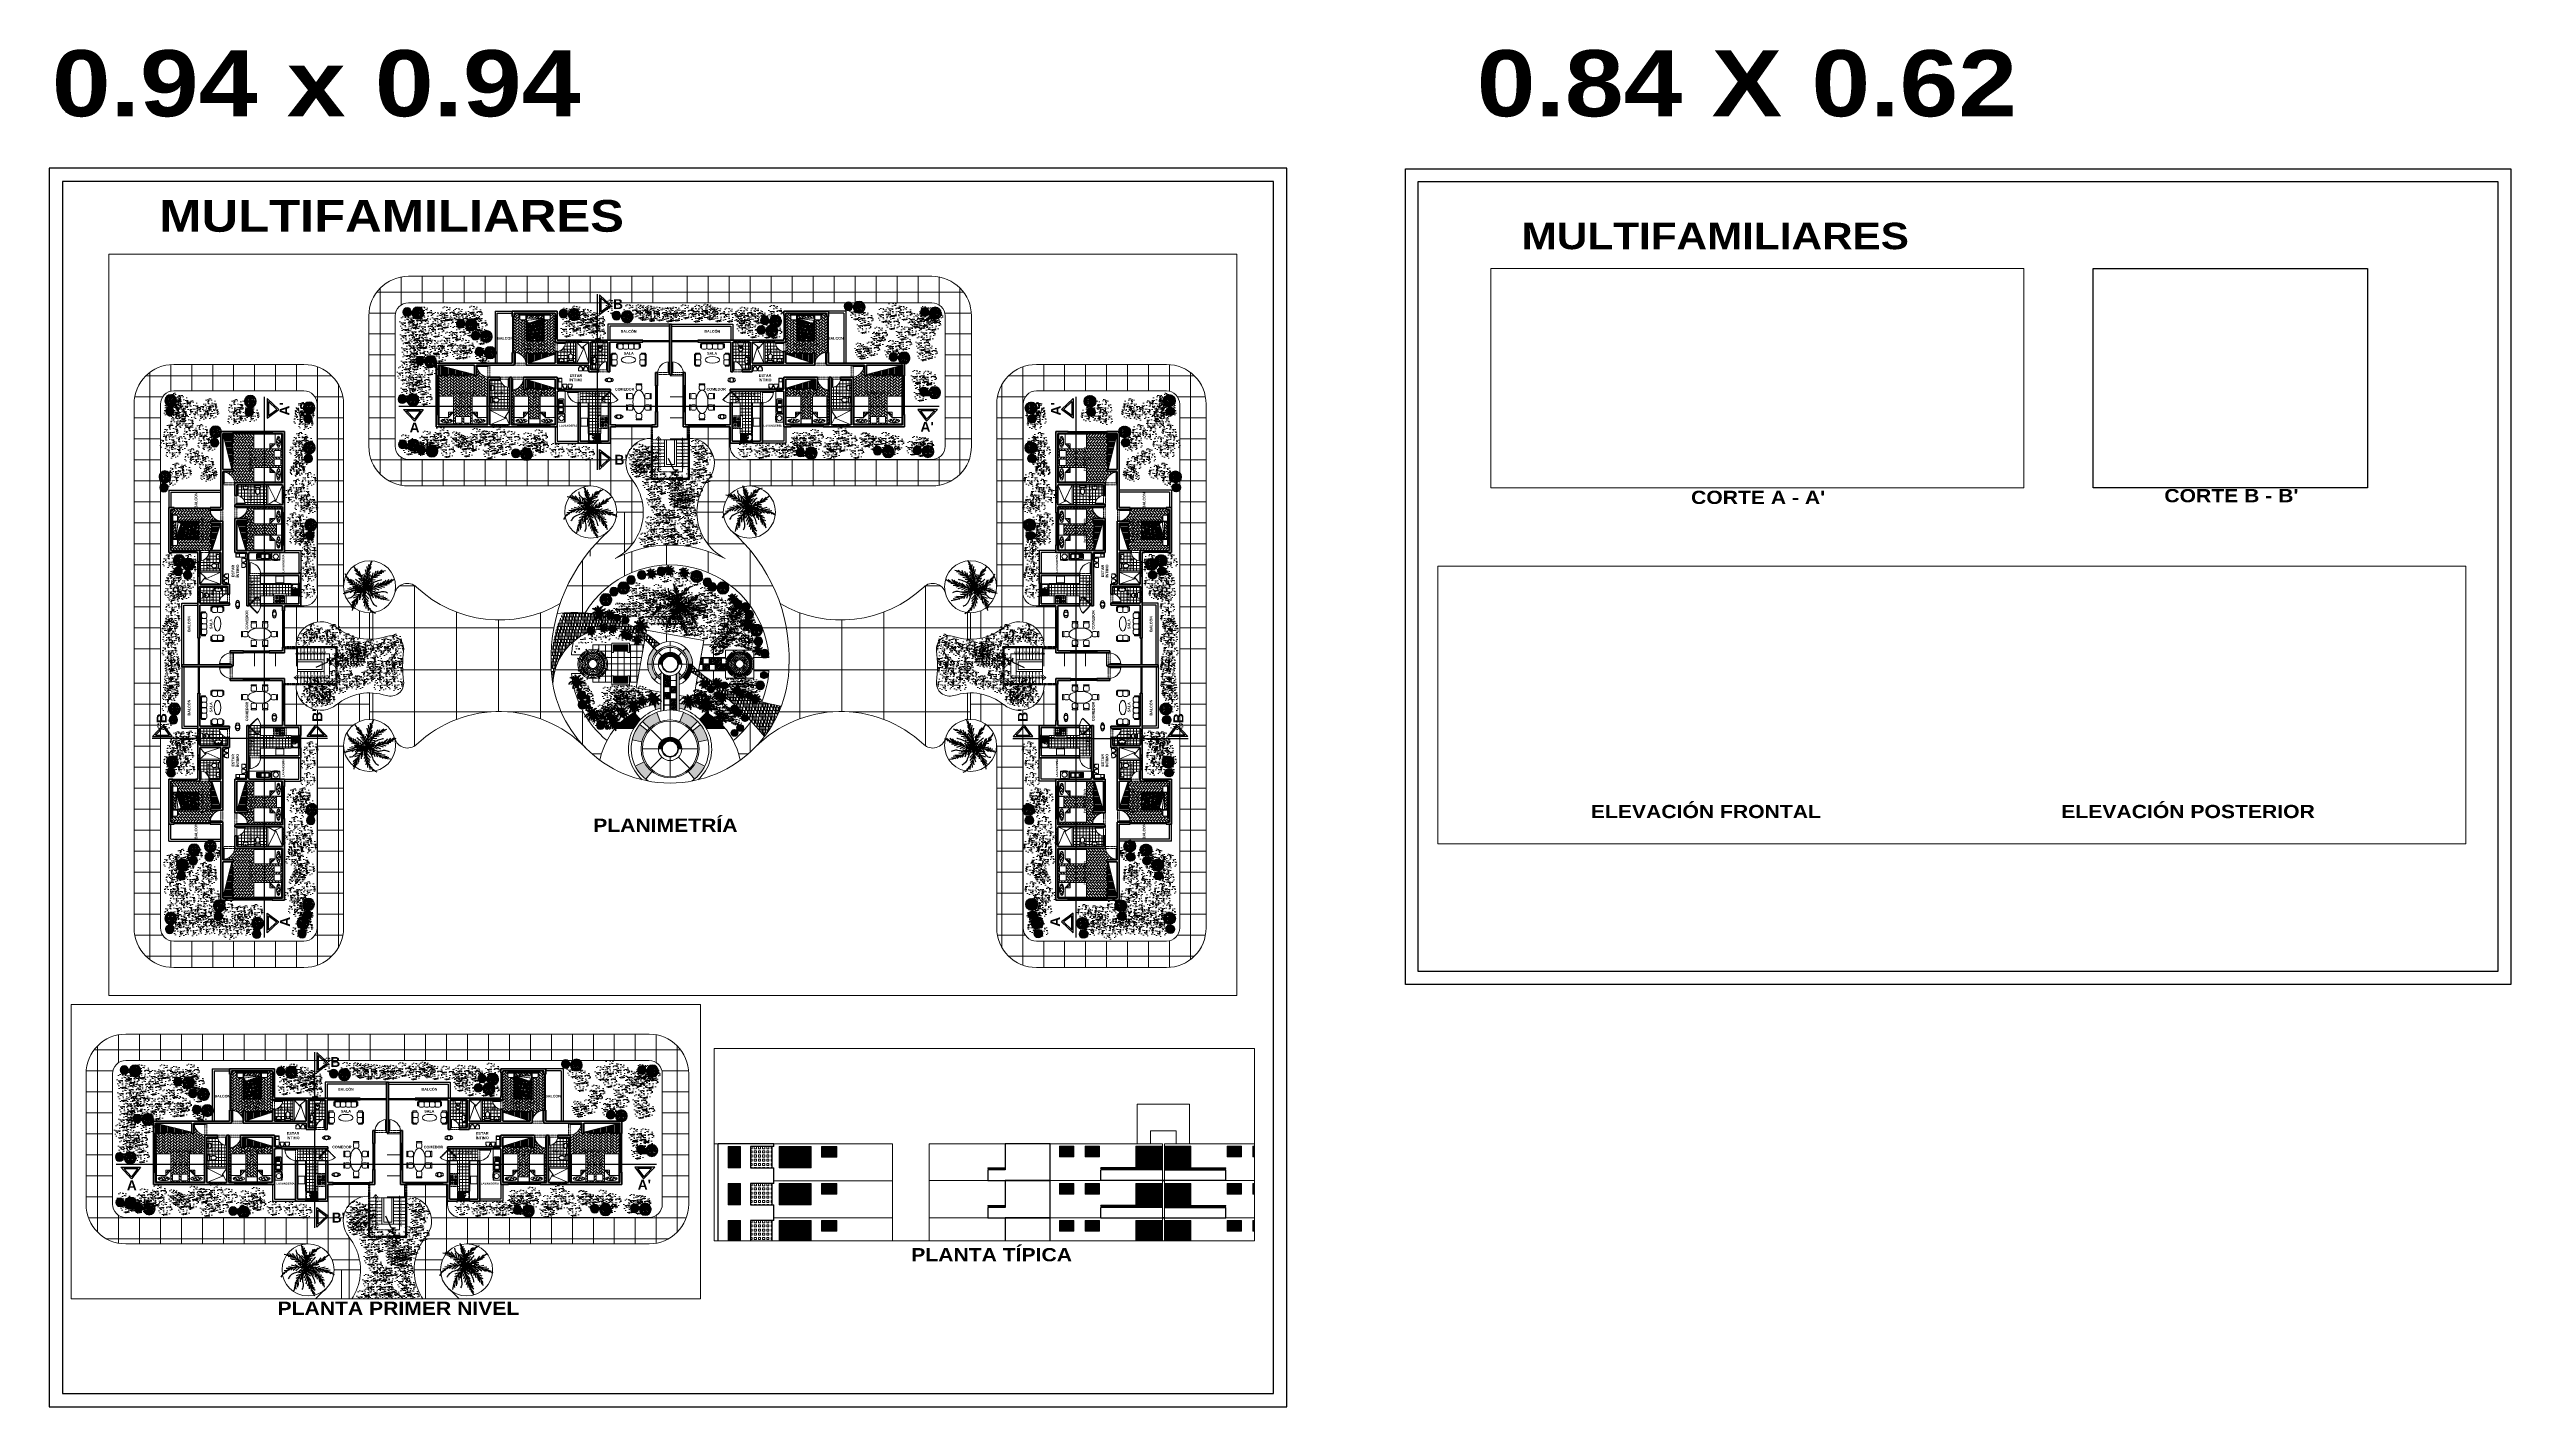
# Paper-space layout 'Layout1' of a CAD drawing. Header units: millimetres. Extents: x -93 to 1770, y 948 to 1975.
# The model-space entities are those that its viewports show. They can reach past a viewport. Long polylines and large blocks are cut down to what shows.
import ezdxf

# ---------------------------------------------------------------- set-up
doc = ezdxf.new("R2010")
doc.units = ezdxf.units.MM
doc.header["$LTSCALE"] = 0.015
doc.linetypes.add('DASHED2', pattern=[9.525, 6.35, -3.175])
for name, color, linetype in [('01 Corte', 10, 'Continuous'), ('02 PrimerPlano', 50, 'Continuous'), ('03 SegundoPlano', 81, 'Continuous'), ('Plot', 7, 'Continuous'), ('puntos alameda', 94, 'Continuous')]:
    doc.layers.add(name, color=color, linetype=linetype)
for name, color, linetype, lineweight in [('Layer2', 32, 'Continuous', 9), ('MOBILIARIO1', 34, 'Continuous', 9), ('Muebles', 11, 'Continuous', 20), ('Muros', 41, 'Continuous', 60), ('Muros Bajos', 20, 'Continuous', 30), ('pasto', 56, 'Continuous', 5), ('PISOS', 7, 'Continuous', 18), ('Proyecciones', 46, 'Continuous', 0), ('Puertas', 31, 'Continuous', 20), ('rene pluma 01', 135, 'Continuous', 9), ('rene pluma02', 25, 'Continuous', 20), ('Texto', 133, 'Continuous', 20), ('Texturas', 38, 'Continuous', 0), ('Ventanas', 130, 'Continuous', 20), ('vereda', 31, 'Continuous', 13)]:
    doc.layers.add(name, color=color, linetype=linetype, lineweight=lineweight)
pattern_1 = [(135, (741.77364, 32.8258), (-2e-17, 0.215526147), [0.4572, -0.1524]), (45, (741.66588, 32.93356), (-2e-17, 0.215526147), [0.4572, -0.1524])]
pattern_2 = [(45, (-85.85927, 32.8258), (2e-17, 0.215526147), [0.4572, -0.1524]), (135, (-85.7515, 32.93356), (2e-17, 0.215526147), [0.4572, -0.1524])]
pattern_3 = [(90, (741.77364, 32.8258), (0.079375, 5e-18), [])]
pattern_4 = [(180, (741.77364, 32.8258), (0, 0.238125), []), (90, (741.77364, 32.8258), (0.238125, 1e-17), [])]
pattern_5 = [(0, (-85.85927, 32.8258), (0, 0.238125), []), (90, (-85.85927, 32.8258), (-0.238125, 1e-17), [])]
pattern_6 = [(90, (-85.85927, 32.8258), (-0.079375, 5e-18), [])]
pattern_7 = [(37.5, (349.85807, 325.6236), (-0.01280025, 0.3915306), [0, -0.308864, 0, -0.34544, 0, -0.3302]), (7.5, (349.85807, 325.6236), (0.3596186, 0.5734601), [0, -0.166624, 0, -0.278384, 0, -0.10668]), (327.5, (349.60814, 325.6236), (0.6327939, 0.00114975), [0, -0.1016, 0, -0.36576, 0, -0.47752]), (317.5, (349.60814, 325.6236), (0.6108452, 0.1783435), [0, -0.0508, 0, -0.239776, 0, -0.27432])]
pattern_8 = [(37.5, (320.228761, 319.419657), (-0.001120022, 0.0342589266), [0, -0.0270256, 0, -0.030226, 0, -0.0288925]), (7.5, (320.22876, 319.419657), (0.03146663, 0.050177757), [0, -0.0145796, 0, -0.0243586, 0, -0.0093345]), (327.5, (320.206892, 319.419657), (0.055369466, 0.000100603), [0, -0.00889, 0, -0.032004, 0, -0.041783]), (317.5, (320.20689, 319.419657), (0.053448952, 0.015605053), [0, -0.004445, 0, -0.0209804, 0, -0.024003])]
pattern_9 = [(0, (-12.07894, 0), (0.51816, 0.24384), [0.12192, -0.1016, 0.14224, -0.06096, 0.18288, -0.08128]), (0, (-11.95702, 0.01016), (0.51816, 0.24384), [0.1016, -0.38608, 0.08128, -0.12192]), (0, (-11.71318, -0.01524), (0.51816, 0.24384), [0.06096, -0.62992]), (90, (-12.07894, 0), (-0.17272, 0.24384), [0.23368, -0.74168]), (90, (-11.95702, 0), (-0.17272, 0.24384), [0.2286, -0.74676]), (90, (-11.85542, 0), (-0.17272, 0.24384), [0.21336, -0.762]), (90, (-11.71318, -0.01524), (-0.17272, 0.24384), [0.23368, -0.74168]), (90, (-11.65222, -0.01524), (-0.17272, 0.24384), [0.23368, -0.74168]), (90, (-11.46934, 0), (-0.17272, 0.24384), [0.22352, -0.75184])]
pattern_10 = [(0, (-12.079, 0), (0, 3.175), []), (90, (-12.079, 0), (-3.175, 2e-16), [])]
pattern_11 = [(0, (-12.079, 0), (0, 1.5875), []), (90, (-12.079, 0), (-1.5875, 1e-16), [])]
pattern_12 = [(180, (667.9433, 0), (0, 1.5875), []), (90, (667.9433, 0), (1.5875, 1e-16), [])]
pattern_13 = [(180, (667.9433, 0), (0, 3.175), []), (90, (667.9433, 0), (3.175, 2e-16), [])]
pattern_14 = [(37.5, (331.25146, 339.84353), (-0.01280025, 0.3915306), [0, -0.308864, 0, -0.34544, 0, -0.3302]), (7.5, (331.25146, 339.84353), (0.3596186, 0.5734601), [0, -0.166624, 0, -0.278384, 0, -0.10668]), (327.5, (331.00153, 339.84353), (0.6327939, 0.00114975), [0, -0.1016, 0, -0.36576, 0, -0.47752]), (317.5, (331.0015, 339.84353), (0.6108452, 0.1783435), [0, -0.0508, 0, -0.239776, 0, -0.27432])]
pattern_15 = [(127.5, (520.20507, 546.53205), (-0.3915306, -0.01280025), [0, -0.308864, 0, -0.34544, 0, -0.3302]), (97.5, (520.20507, 546.53205), (-0.5734601, 0.3596186), [0, -0.166624, 0, -0.278384, 0, -0.10668]), (57.5, (520.20507, 546.2821), (-0.00114975, 0.6327939), [0, -0.1016, 0, -0.36576, 0, -0.47752]), (47.5, (520.20507, 546.2821), (-0.1783435, 0.6108452), [0, -0.0508, 0, -0.239776, 0, -0.27432])]
pattern_16 = [(270, (860.0486, 883.2239), (-1.5875, 1e-16), []), (180, (860.0486, 883.2239), (0, 1.5875), [])]
pattern_17 = [(90, (860.0486, 203.2016), (-1.5875, 1e-16), []), (180, (860.0486, 203.2016), (-2e-16, -1.5875), [])]
pattern_18 = [(180, (827.2228, 129.421315), (-1e-17, -0.079375), [])]
pattern_19 = [(90, (827.2228, 129.42132), (-0.238125, 1e-17), []), (180, (827.2228, 129.42132), (-3e-17, -0.238125), [])]
pattern_20 = [(270, (827.2228, 957.05423), (-0.238125, 1e-17), []), (180, (827.2228, 957.05423), (0, 0.238125), [])]
pattern_21 = [(180, (827.2228, 957.05423), (0, 0.079375), [])]
pattern_22 = [(135, (827.2228, 129.42132), (-0.215526147, 3e-17), [0.4572, -0.1524]), (225, (827.11504, 129.52908), (-0.215526147, 3e-17), [0.4572, -0.1524])]
pattern_23 = [(225, (827.2228, 957.05423), (-0.215526147, -8e-18), [0.4572, -0.1524]), (135, (827.11504, 956.94647), (-0.215526147, -8e-18), [0.4572, -0.1524])]
pattern_24 = [(315, (-171.35843, 957.05423), (0.215526147, -8e-18), [0.4572, -0.1524]), (45, (-171.25067, 956.94647), (0.215526147, -8e-18), [0.4572, -0.1524])]
pattern_25 = [(45, (-171.35843, 129.42132), (0.215526147, 3e-17), [0.4572, -0.1524]), (315, (-171.25067, 129.52908), (0.215526147, 3e-17), [0.4572, -0.1524])]
pattern_26 = [(7e-15, (-171.35843, 957.05423), (0, 0.079375), [])]
pattern_27 = [(270, (-171.35843, 957.05423), (0.238125, 1e-17), []), (7e-15, (-171.35843, 957.05423), (0, 0.238125), [])]
pattern_28 = [(90, (-171.35843, 129.42132), (0.238125, 1e-17), []), (7e-15, (-171.35843, 129.42132), (3e-17, -0.238125), [])]
pattern_29 = [(7e-15, (-171.35843, 129.421315), (1e-17, -0.079375), [])]
pattern_30 = [(90, (-204.1842, 203.2016), (1.5875, 1e-16), []), (7e-15, (-204.1842, 203.2016), (2e-16, -1.5875), [])]
pattern_31 = [(270, (-204.1842, 883.2239), (1.5875, 1e-16), []), (7e-15, (-204.1842, 883.2239), (0, 1.5875), [])]
pattern_32 = [(52.5, (135.6593, 546.53205), (0.3915306, -0.01280025), [0, -0.308864, 0, -0.34544, 0, -0.3302]), (82.5, (135.6593, 546.53205), (0.5734601, 0.3596186), [0, -0.166624, 0, -0.278384, 0, -0.10668]), (122.5, (135.6593, 546.2821), (0.00114975, 0.6327939), [0, -0.1016, 0, -0.36576, 0, -0.47752]), (132.5, (135.6593, 546.2821), (0.1783435, 0.6108452), [0, -0.0508, 0, -0.239776, 0, -0.27432])]

# ---------------------------------------------------------------- blocks, each defined once
blk = doc.blocks.new('p04')
at = {"layer": 'Proyecciones', "linetype": 'DASHED2'}
for p, q in [((451.09, 543.08), (451.99, 543.08)), ((451.09, 542.93), (451.99, 542.93))]:
    blk.add_line(p, q, dxfattribs=at)
at = {"layer": 'Puertas'}
for p, q in [((451.09, 543.05), (451.19, 543.05)), ((451.09, 543), (451.14, 543)), ((451.14, 543.9), (451.14, 543)), ((451.19, 543.9), (451.19, 543.05))]:
    blk.add_line(p, q, dxfattribs=at)
blk.add_arc((451.09, 543), 0.9, 0, 86.8153, dxfattribs=at)
blk = doc.blocks.new('P02')
at = {"layer": 'Proyecciones', "linetype": 'DASHED2'}
for p, q in [((454.17, 543.09), (454.87, 543.09)), ((454.17, 542.94), (454.87, 542.94))]:
    blk.add_line(p, q, dxfattribs=at)
at = {"layer": 'Puertas'}
for p, q in [((454.17, 543.07), (454.27, 543.07)), ((454.17, 543.02), (454.22, 543.02)), ((454.22, 543.71), (454.22, 543.02)), ((454.27, 543.71), (454.27, 543.07))]:
    blk.add_line(p, q, dxfattribs=at)
blk.add_arc((454.17, 543.02), 0.7, 0, 85.904, dxfattribs=at)
blk = doc.blocks.new('Inodoro01')
at = {"layer": 'Muebles'}
for p, q in [((430.67, 548.4), (430.69, 548.4)), ((430.67, 548.3), (430.69, 548.3)), ((431.03, 548.57), (430.96, 548.57)), ((431.03, 548.13), (430.96, 548.13)), ((431.07, 548.53), (431.07, 548.35)), ((431.07, 548.17), (431.07, 548.35))]:
    blk.add_line(p, q, dxfattribs=at)
for centre in [(430.83, 548.43), (430.83, 548.27)]:
    blk.add_circle(centre, 0.0075, dxfattribs=at)
for centre, radius, start, end in [((430.56, 548.35), 0.16, 132.4362, 180), ((430.56, 548.35), 0.16, 180, 227.5638), ((430.56, 548.35), 0.126, 119.1161, 180), ((430.56, 548.35), 0.126, 180, 240.8839), ((430.62, 548.27), 0.26, 87.6972, 128.7131), ((430.62, 548.43), 0.26, 231.2869, 272.3028), ((430.62, 548.24), 0.25, 77.6166, 117.7303), ((430.62, 548.46), 0.25, 242.2697, 282.3834), ((430.58, 547.93), 0.6, 77.7093, 85.6206), ((430.69, 548.35), 0.06, 143.1301, 180), ((430.69, 548.35), 0.06, 180, 216.8699), ((430.58, 548.77), 0.6, 274.3794, 282.2907), ((430.67, 548.37), 0.03, 90, 143.1301), ((430.67, 548.33), 0.03, 216.8699, 270), ((430.62, 548.24), 0.25, 62.5973, 78.3805), ((430.62, 548.46), 0.25, 281.6195, 297.4027), ((430.69, 548.38), 0.015, 6.6492, 90), ((430.69, 548.32), 0.015, 270, 353.3508), ((430.41, 548.35), 0.3, 0, 6.6492), ((430.41, 548.35), 0.3, 353.3508, 0), ((430.21, 546.06), 2.5, 74.1539, 78.4256), ((430.21, 550.64), 2.5, 281.5744, 285.8461), ((430.68, 548.36), 0.116, 6.2419, 62.5973), ((430.68, 548.34), 0.116, 297.4027, 353.7581), ((430.62, 548.35), 0.18, 0, 6.2419), ((430.62, 548.35), 0.18, 353.7581, 0), ((432.29, 548.35), 1.4, 173.2069, 180), ((432.29, 548.35), 1.4, 180, 186.7931), ((430.96, 548.51), 0.064, 90, 173.2069), ((430.96, 548.19), 0.064, 186.7931, 270), ((431.03, 548.53), 0.04, 0, 90), ((431.03, 548.17), 0.04, 270, 0)]:
    blk.add_arc(centre, radius, start, end, dxfattribs=at)
blk = doc.blocks.new('lavado01')
at = {"layer": 'Muebles'}
for q in [(431.07, 547.99), (431.07, 547.52)]:
    blk.add_line((431.07, 547.75), q, dxfattribs=at)
for centre, major_axis, start_param, end_param in [((431.28, 547.75), (0, -0.648), 4.517416, 4.712389), ((431.28, 547.75), (0, -0.648), 4.712389, 4.907362), ((431.16, 547.77), (0, -0.519), 4.317781, 4.509376), ((431.23, 547.75), (0, -0.562), 4.377766, 4.712389), ((431.23, 547.75), (0, -0.562), -1.570796, -1.236173), ((430.8, 547.94), (0, -0.0778), 3.509542, 4.233442), ((430.82, 547.91), (0, -0.0735), 3.344376, 4.377766), ((430.83, 547.83), (0, -0.19), 3.251717, 3.471059), ((430.83, 547.83), (0, -0.156), 2.530502, 3.344376), ((430.9, 547.33), (0, -0.692), 3.197279, 3.285244), ((430.87, 547.16), (0, -0.864), 2.885319, 3.151657), ((430.85, 547.59), (0, -0.432), 2.729477, 3.031053), ((430.9, 548), (0, -0.00692), 3.004018, 5.780923), ((430.83, 547.86), (0, -0.158), 2.058891, 2.638863), ((430.83, 547.89), (0, -0.131), 1.774316, 2.565809), ((430.85, 547.59), (0, -0.423), 2.745531, 3.004018), ((430.84, 547.85), (0, -0.138), 2.12516, 2.530502), ((430.95, 547.91), (0, -0.0104), 3.796945, 5.851261), ((430.94, 547.93), (0, -0.00864), 0.655353, 2.058891), ((431, 548.02), (0, -0.13), -0.432135, 0.265821), ((430.84, 547.85), (0, -0.138), 1.718468, 2.006825), ((431, 548.02), (0, -0.125), -0.432135, 0.265821), ((430.95, 547.91), (0, -0.00134), 2.680944, 4.925095), ((430.28, 547.75), (0, -0.778), 1.570796, 1.718468), ((430.28, 547.75), (0, -0.778), 1.423124, 1.570796), ((430.96, 547.91), (0, -0.0778), 1.848555, 2.745531), ((430.97, 547.91), (0, -0.086), 1.671495, 2.729477), ((430.9, 547.89), (0, -0.156), 1.699459, 1.848555), ((431.03, 547.91), (0, -0.0104), 0.265821, 1.699459), ((431.03, 547.91), (0, -0.0104), 0.114993, 1.263752), ((429.59, 547.75), (0, -1.63), 1.570796, 1.664023), ((429.59, 547.75), (0, -1.63), 1.47757, 1.570796), ((429.59, 547.75), (0, -1.64), 1.570796, 1.671495), ((429.59, 547.75), (0, -1.64), 1.470097, 1.570796), ((431.06, 547.99), (0, -0.0104), 1.570796, 2.885319), ((431.16, 547.73), (0, -0.519), -1.367783, -1.176189), ((430.8, 547.57), (0, -0.0778), -1.09185, -0.36795), ((430.82, 547.59), (0, -0.0735), -1.236173, -0.202783), ((430.83, 547.68), (0, -0.19), -0.329466, -0.110124), ((430.83, 547.67), (0, -0.156), -0.202783, 0.61109), ((430.9, 548.17), (0, -0.692), -0.143651, -0.055686), ((430.87, 548.34), (0, -0.864), -0.010064, 0.256274), ((430.83, 547.62), (0, -0.131), 0.575783, 1.367277), ((430.83, 547.65), (0, -0.158), 0.502729, 1.082702), ((430.85, 547.91), (0, -0.432), 0.11054, 0.412116), ((430.9, 547.5), (0, -0.00692), 3.643855, 6.42076), ((430.85, 547.91), (0, -0.423), 0.137574, 0.396061), ((430.84, 547.66), (0, -0.138), 0.61109, 1.016433), ((430.95, 547.59), (0, -0.0104), 3.573517, 5.627833), ((430.84, 547.66), (0, -0.138), 1.134768, 1.423124), ((431, 547.48), (0, -0.13), 2.875772, 3.573728), ((431, 547.48), (0, -0.125), 2.875772, 3.573728), ((430.95, 547.6), (0, -0.00134), 4.499683, 6.743833), ((430.94, 547.58), (0, -0.00864), 1.082702, 2.48624), ((430.96, 547.59), (0, -0.0778), 0.396061, 1.293038), ((430.97, 547.6), (0, -0.086), 0.412116, 1.470097), ((431.03, 547.6), (0, -0.0104), 1.442133, 2.875772), ((431.03, 547.59), (0, -0.0104), 1.87784, 3.0266), ((430.9, 547.62), (0, -0.156), 1.293038, 1.442133), ((431.06, 547.52), (0, -0.0104), 0.256274, 1.570796)]:
    blk.add_ellipse(centre, major_axis=major_axis, ratio=0.888889, start_param=start_param, end_param=end_param, dxfattribs=at)
for centre, major_axis in [((430.91, 547.75), (0, -0.0199)), ((431.01, 547.84), (0, -0.013)), ((431.01, 547.75), (0, -0.0151)), ((431.01, 547.67), (0, -0.013))]:
    blk.add_ellipse(centre, major_axis=major_axis, ratio=0.888889, dxfattribs=at)
blk = doc.blocks.new('lavaplatos')
at = {"layer": 'Muebles'}
for p, q in [((423.15, 544.41), (423.7, 544.41)), ((423.15, 543.5), (423.15, 544.41)), ((423.15, 544.11), (423.15, 544.06)), ((423.17, 543.56), (423.17, 544.35)), ((423.18, 543.56), (423.18, 544.35)), ((423.21, 544.39), (423.64, 544.39)), ((423.21, 544.38), (423.64, 544.38)), ((423.39, 544.08), (423.35, 544.08)), ((423.43, 544.38), (423.46, 544.38)), ((423.59, 544.04), (423.54, 544.15)), ((423.68, 544.09), (423.56, 544.09)), ((423.68, 544.35), (423.68, 543.56)), ((423.69, 544.35), (423.69, 543.56)), ((423.7, 544.41), (423.7, 543.5)), ((423.7, 544.34), (423.7, 543.64)), ((423.7, 544.34), (423.7, 543.64)), ((423.7, 544.34), (423.7, 543.64)), ((423.15, 543.5), (423.7, 543.5)), ((423.2, 543.96), (423.2, 543.59)), ((423.21, 543.52), (423.64, 543.52)), ((423.21, 543.51), (423.64, 543.51)), ((423.23, 543.96), (423.23, 543.55)), ((423.26, 543.96), (423.26, 543.55)), ((423.29, 543.96), (423.29, 543.55)), ((423.32, 543.96), (423.32, 543.55)), ((423.34, 543.96), (423.34, 543.55)), ((423.37, 543.96), (423.37, 543.55)), ((423.4, 543.96), (423.4, 543.55)), ((423.43, 543.96), (423.43, 543.55)), ((423.46, 543.96), (423.46, 543.55)), ((423.48, 543.96), (423.48, 543.55)), ((423.51, 543.96), (423.51, 543.55)), ((423.54, 543.96), (423.54, 543.55)), ((423.57, 543.96), (423.57, 543.55)), ((423.6, 543.96), (423.6, 543.55)), ((423.62, 543.96), (423.62, 543.55)), ((423.65, 543.96), (423.65, 543.59))]:
    blk.add_line(p, q, dxfattribs=at)
for radius in [0.0427, 0.0427, 0.0309]:
    blk.add_circle((423.43, 544.08), radius, dxfattribs=at)
for centre, radius, start, end in [((423.21, 544.35), 0.0449, 90, 180), ((423.21, 544.35), 0.0337, 90, 180), ((424.04, 544.17), 0.842, 172.77, 187.23), ((423.29, 544.27), 0.0842, 100.3812, 172.77), ((423.29, 544.08), 0.0842, 187.23, 259.6188), ((423.29, 544.08), 0.0681, 180.4616, 359.5384), ((423.43, 543.52), 0.842, 79.6188, 100.3812), ((423.43, 544.82), 0.842, 259.6188, 280.3812), ((423.56, 544.26), 0.0842, 7.23, 79.6188), ((423.56, 544.08), 0.0842, 280.3812, 352.77), ((423.64, 544.35), 0.0449, 0, 90), ((423.64, 544.35), 0.0337, 0, 90), ((422.81, 544.17), 0.842, 352.77, 7.23), ((423.21, 543.56), 0.0449, 180, 270), ((423.21, 543.56), 0.0337, 180, 270), ((423.64, 543.56), 0.0337, 270, 0), ((423.64, 543.56), 0.0449, 270, 0)]:
    blk.add_arc(centre, radius, start, end, dxfattribs=at)
blk = doc.blocks.new('cocina')
at = {"layer": 'Muebles'}
for p, q in [((421.59, 544.65), (421.59, 545.24)), ((421.59, 545.24), (422.34, 545.24)), ((421.59, 545.17), (422.34, 545.17)), ((422.34, 544.65), (421.59, 544.65)), ((421.64, 544.6), (421.64, 544.62)), ((421.64, 544.62), (422.29, 544.62)), ((422.29, 544.6), (421.64, 544.6)), ((421.74, 544.65), (421.74, 544.62)), ((421.79, 544.62), (421.79, 544.65)), ((421.89, 544.72), (421.89, 545.12)), ((421.89, 545.12), (422.04, 545.12)), ((421.89, 545.09), (422.04, 545.09)), ((422.04, 544.74), (421.89, 544.74)), ((422.04, 544.72), (421.89, 544.72)), ((421.92, 544.74), (421.92, 545.09)), ((421.94, 545.09), (421.94, 544.74)), ((421.97, 544.74), (421.97, 545.09)), ((421.99, 545.09), (421.99, 544.74)), ((422.02, 544.74), (422.02, 545.09)), ((422.04, 545.12), (422.04, 544.72)), ((422.14, 544.62), (422.14, 544.65)), ((422.19, 544.65), (422.19, 544.62)), ((422.29, 544.62), (422.29, 544.6)), ((422.34, 545.24), (422.34, 544.65))]:
    blk.add_line(p, q, dxfattribs=at)
for centre, radius in [((421.74, 545.02), 0.0994), ((421.74, 545.02), 0.0745), ((421.74, 544.79), 0.0745), ((421.74, 545.02), 0.0497), ((421.74, 544.79), 0.0497), ((421.74, 545.02), 0.0248), ((421.74, 544.79), 0.0248), ((422.19, 544.79), 0.0994), ((422.19, 545.02), 0.0745), ((422.19, 544.79), 0.0745), ((422.19, 545.02), 0.0497), ((422.19, 544.79), 0.0497), ((422.19, 545.02), 0.0248), ((422.19, 544.79), 0.0248)]:
    blk.add_circle(centre, radius, dxfattribs=at)
blk = doc.blocks.new('sala')
at = {"layer": 'Muebles'}
for p, q in [((416.48, 543.21), (416.48, 542.8)), ((416.5, 543.21), (416.48, 543.21)), ((416.48, 542.8), (416.48, 542.39)), ((416.5, 542.8), (416.48, 542.8)), ((416.48, 542.8), (416.5, 542.8)), ((416.48, 542.39), (416.5, 542.39)), ((416.54, 543.21), (416.54, 543.29)), ((416.54, 543.29), (416.86, 543.29)), ((416.86, 543.21), (416.54, 543.21)), ((416.86, 542.39), (416.54, 542.39)), ((416.54, 542.39), (416.54, 542.3)), ((416.54, 542.3), (416.86, 542.3)), ((416.55, 542.85), (416.55, 543.16)), ((416.55, 543.11), (416.55, 542.9)), ((416.55, 542.44), (416.55, 542.75)), ((416.55, 542.7), (416.55, 542.49)), ((416.86, 543.21), (416.65, 543.21)), ((416.86, 542.8), (416.65, 542.8)), ((416.65, 542.8), (416.86, 542.8)), ((416.65, 542.39), (416.86, 542.39)), ((416.86, 543.29), (416.86, 543.21)), ((416.86, 542.3), (416.86, 542.39)), ((416.96, 542.9), (416.96, 543.11)), ((416.96, 542.49), (416.96, 542.7)), ((416.91, 541.6), (416.91, 541.91)), ((416.91, 541.91), (417, 541.91)), ((417, 541.6), (416.91, 541.6)), ((417, 541.7), (417, 541.91)), ((417, 541.91), (417, 541.6)), ((417, 541.53), (417, 541.55)), ((417.41, 541.53), (417, 541.53)), ((417.05, 541.6), (417.36, 541.6)), ((417.1, 542.01), (417.31, 542.01)), ((417.31, 541.6), (417.1, 541.6)), ((417.41, 541.7), (417.41, 541.91)), ((417.41, 541.91), (417.41, 541.7)), ((417.41, 541.53), (417.41, 541.55)), ((417.41, 541.55), (417.41, 541.53)), ((417.82, 541.53), (417.41, 541.53)), ((417.46, 541.6), (417.77, 541.6)), ((417.51, 542.01), (417.72, 542.01)), ((417.72, 541.6), (417.51, 541.6)), ((417.82, 541.7), (417.82, 541.91)), ((417.82, 541.91), (417.82, 541.7)), ((417.82, 541.53), (417.82, 541.55)), ((417.82, 541.55), (417.82, 541.53)), ((418.23, 541.53), (417.82, 541.53)), ((417.87, 541.6), (418.18, 541.6)), ((417.92, 542.01), (418.13, 542.01)), ((418.13, 541.6), (417.92, 541.6)), ((418.23, 541.7), (418.23, 541.91)), ((418.23, 541.91), (418.23, 541.7)), ((418.23, 541.53), (418.23, 541.55)), ((418.23, 541.55), (418.23, 541.53)), ((418.64, 541.53), (418.23, 541.53)), ((418.28, 541.6), (418.59, 541.6)), ((418.33, 542.01), (418.54, 542.01)), ((418.54, 541.6), (418.33, 541.6)), ((418.64, 541.91), (418.64, 541.7)), ((418.64, 541.91), (418.64, 541.6)), ((418.72, 541.91), (418.64, 541.91)), ((418.64, 541.6), (418.72, 541.6)), ((418.64, 541.55), (418.64, 541.53)), ((418.72, 541.6), (418.72, 541.91))]:
    blk.add_line(p, q, dxfattribs=at)
for centre, radius, start, end in [((416.5, 543.16), 0.05, 0, 90), ((416.5, 542.85), 0.05, 270, 0), ((416.5, 542.75), 0.05, 0, 90), ((416.5, 542.44), 0.05, 270, 0), ((416.65, 543.11), 0.1, 90, 180), ((416.65, 542.9), 0.1, 180, 270), ((416.65, 542.7), 0.1, 90, 180), ((416.65, 542.49), 0.1, 180, 270), ((416.86, 543.11), 0.1, 0, 90), ((416.86, 542.9), 0.1, 270, 0), ((416.86, 542.7), 0.1, 0, 90), ((416.86, 542.49), 0.1, 270, 0), ((417.1, 541.91), 0.1, 90, 180), ((417.1, 541.7), 0.1, 180, 270), ((417.05, 541.55), 0.05, 90, 180), ((417.31, 541.91), 0.1, 360, 90), ((417.31, 541.7), 0.1, 270, 0), ((417.36, 541.55), 0.05, 0, 90), ((417.51, 541.91), 0.1, 90, 180), ((417.51, 541.7), 0.1, 180, 270), ((417.46, 541.55), 0.05, 90, 180), ((417.72, 541.91), 0.1, 0, 90), ((417.72, 541.7), 0.1, 270, 360), ((417.77, 541.55), 0.05, 360, 90), ((417.92, 541.91), 0.1, 90, 180), ((417.92, 541.7), 0.1, 180, 270), ((417.87, 541.55), 0.05, 90, 180), ((418.13, 541.91), 0.1, 0, 90), ((418.13, 541.7), 0.1, 270, 360), ((418.18, 541.55), 0.05, 360, 90), ((418.33, 541.91), 0.1, 90, 180), ((418.33, 541.7), 0.1, 180, 270), ((418.28, 541.55), 0.05, 90, 180), ((418.54, 541.91), 0.1, 0, 90), ((418.54, 541.7), 0.1, 270, 0), ((418.59, 541.55), 0.05, 0, 90)]:
    blk.add_arc(centre, radius, start, end, dxfattribs=at)
blk.add_ellipse((417.82, 542.81), major_axis=(-0.549, 0), ratio=0.464286, dxfattribs=at)
blk = doc.blocks.new('refrigeradora')
at = {"layer": 'Muebles'}
for p, q in [((420.11, 549.88), (420.11, 550.48)), ((420.16, 550.48), (420.71, 550.48)), ((420.16, 549.88), (420.16, 550.48)), ((420.71, 549.88), (420.16, 549.88)), ((420.66, 550.48), (420.66, 549.88)), ((420.71, 550.48), (420.71, 549.88)), ((420.73, 549.88), (420.73, 549.98))]:
    blk.add_line(p, q, dxfattribs=at)
blk = doc.blocks.new('silla01')
at = {"layer": 'Muebles'}
for p, q in [((421.3, 544.02), (421.09, 544.02)), ((420.99, 543.92), (420.99, 543.71)), ((420.99, 543.56), (420.99, 543.53)), ((420.99, 543.53), (421.4, 543.53)), ((421.35, 543.61), (421.04, 543.61)), ((421.09, 543.61), (421.3, 543.61)), ((421.4, 543.71), (421.4, 543.92)), ((421.4, 543.53), (421.4, 543.56))]:
    blk.add_line(p, q, dxfattribs=at)
for centre, radius, start, end in [((421.09, 543.92), 0.1, 90, 180), ((421.3, 543.92), 0.1, 360, 90), ((421.09, 543.71), 0.1, 180, 270), ((421.04, 543.56), 0.05, 90, 180), ((421.3, 543.71), 0.1, 270, 360), ((421.35, 543.56), 0.05, 360, 90)]:
    blk.add_arc(centre, radius, start, end, dxfattribs=at)
blk = doc.blocks.new('comedor')
at = {"layer": 'Muebles'}
blk.add_ellipse((421.54, 544.46), major_axis=(-0.88, 0), ratio=0.50965, dxfattribs=at)
at = {"layer": 'Muebles', "xscale": -1}
for p, rotation in [((-123.35, 123.26), 270), ((842.31, -0.01), 359.9999999999975), ((0.78, 1088.93), 179.9999999999974)]:
    blk.add_blockref('silla01', p, dxfattribs=dict(at, rotation=rotation))
at = {"layer": 'Muebles'}
for p, rotation in [((842.31, 1088.93), 180.0000000000026), ((0.78, -0.01), 2.557953848736361e-12), ((966.44, 123.26), 90)]:
    blk.add_blockref('silla01', p, dxfattribs=dict(at, rotation=rotation))
blk = doc.blocks.new('Cama P12')
at = {"layer": 'Muebles'}
for p, q in [((428.79, 546.41), (428.79, 544.31)), ((429.89, 546.41), (428.79, 546.41)), ((429.5, 545.93), (428.79, 545.93)), ((429.5, 545.93), (429.5, 545.53)), ((429.89, 545.53), (429.5, 545.93)), ((429.89, 544.31), (429.89, 546.41)), ((430.02, 546.35), (430.02, 545.85)), ((430.52, 546.35), (430.02, 546.35)), ((430.52, 545.85), (430.52, 546.35)), ((428.79, 544.31), (429.89, 544.31)), ((429.5, 545.53), (429.89, 545.53)), ((430.02, 545.85), (430.52, 545.85))]:
    blk.add_line(p, q, dxfattribs=at)
at = {"layer": 'Muebles', "extrusion": (0, 0, -1)}
blk.add_ellipse((429.36, 546.18), major_axis=(-0.436, 0), ratio=0.332956, dxfattribs=at)
blk = doc.blocks.new('persona')
blk.add_circle((422.89, 544.36), 0.15)
blk.add_ellipse((422.89, 544.36), major_axis=(0.3, 0), ratio=0.5)
blk = doc.blocks.new('inodoro 02')
at = {"layer": 'Muebles'}
for p, q in [((418.61, 542.46, 0.09), (418.61, 542.9, 0.09)), ((418.61, 542.9, 0.09), (418.78, 542.9, 0.09)), ((418.78, 542.46, 0.09), (418.61, 542.46, 0.09)), ((418.63, 542.5, 0.09), (418.63, 542.86, 0.09)), ((418.65, 542.88, 0.09), (418.73, 542.88, 0.09)), ((418.73, 542.48, 0.09), (418.65, 542.48, 0.09)), ((418.75, 542.86, 0.09), (418.75, 542.5, 0.09)), ((418.78, 542.9, 0.09), (418.78, 542.46, 0.09)), ((418.79, 542.85, 0.09), (418.78, 542.85, 0.09)), ((418.78, 542.83, 0.09), (418.81, 542.83, 0.09)), ((418.78, 542.77, 0.09), (418.9, 542.81, 0.09)), ((418.78, 542.6, 0.09), (418.9, 542.55, 0.09)), ((418.81, 542.89, 0.09), (418.79, 542.89, 0.09)), ((418.79, 542.89, 0.09), (418.79, 542.85, 0.09)), ((418.81, 542.83, 0.09), (418.81, 542.89, 0.09)), ((418.9, 542.6, 0.09), (418.9, 542.77, 0.09))]:
    blk.add_line(p, q, dxfattribs=at)
for centre, radius, start, end in [((418.65, 542.86, 0.09), 0.0187, 81.8699, 188.1301), ((418.65, 542.5, 0.09), 0.0187, 171.8699, 278.1301), ((418.74, 542.86, 0.09), 0.0187, 351.8699, 98.1301), ((418.74, 542.5, 0.09), 0.0187, 261.8699, 8.1301), ((419.06, 542.61, 0.09), 0.258, 22.0286, 128.5309), ((419.07, 542.59, 0.09), 0.24, 31.0532, 133.6323), ((419.06, 542.76, 0.09), 0.258, 231.4693, 337.9716), ((419.07, 542.77, 0.09), 0.24, 226.3679, 328.947), ((419.2, 542.68, 0.09), 0.0848, 335.7318, 24.2682), ((419.22, 542.68, 0.09), 0.0848, 344.8605, 15.1395)]:
    blk.add_arc(centre, radius, start, end, dxfattribs=at)
blk = doc.blocks.new('lavado 02')
at = {"layer": 'Muebles', "linetype": 'Continuous'}
for p, q in [((419.48, 542.27), (419.5, 542.45)), ((419.48, 542.24), (419.48, 542.27)), ((419.49, 542.21), (419.48, 542.24)), ((419.51, 542.19), (419.49, 542.21)), ((419.5, 542.45), (419.5, 542.45)), ((419.5, 542.45), (419.86, 542.45)), ((419.51, 542.31), (419.5, 542.29)), ((419.5, 542.29), (419.5, 542.27)), ((419.5, 542.27), (419.5, 542.24)), ((419.5, 542.24), (419.51, 542.22)), ((419.53, 542.33), (419.51, 542.31)), ((419.51, 542.22), (419.53, 542.2)), ((419.54, 542.17), (419.51, 542.19)), ((419.55, 542.35), (419.53, 542.33)), ((419.53, 542.2), (419.55, 542.18)), ((419.57, 542.15), (419.54, 542.17)), ((419.58, 542.37), (419.55, 542.35)), ((419.55, 542.18), (419.58, 542.17)), ((419.6, 542.14), (419.57, 542.15)), ((419.61, 542.38), (419.58, 542.37)), ((419.58, 542.17), (419.61, 542.16)), ((419.64, 542.13), (419.6, 542.14)), ((419.65, 542.38), (419.61, 542.38)), ((419.61, 542.16), (419.65, 542.15)), ((419.68, 542.13), (419.64, 542.13)), ((419.68, 542.39), (419.65, 542.38)), ((419.65, 542.15), (419.68, 542.15)), ((419.72, 542.38), (419.68, 542.39)), ((419.68, 542.15), (419.72, 542.15)), ((419.72, 542.13), (419.68, 542.13)), ((419.75, 542.38), (419.72, 542.38)), ((419.72, 542.15), (419.75, 542.16)), ((419.76, 542.14), (419.72, 542.13)), ((419.79, 542.37), (419.75, 542.38)), ((419.75, 542.16), (419.79, 542.17)), ((419.79, 542.15), (419.76, 542.14)), ((419.81, 542.35), (419.79, 542.37)), ((419.79, 542.17), (419.81, 542.18)), ((419.83, 542.17), (419.79, 542.15)), ((419.84, 542.33), (419.81, 542.35)), ((419.81, 542.18), (419.84, 542.2)), ((419.85, 542.19), (419.83, 542.17)), ((419.85, 542.31), (419.84, 542.33)), ((419.84, 542.2), (419.85, 542.22)), ((419.86, 542.29), (419.85, 542.31)), ((419.85, 542.22), (419.86, 542.24)), ((419.87, 542.21), (419.85, 542.19)), ((419.86, 542.45), (419.86, 542.45)), ((419.86, 542.45), (419.88, 542.27)), ((419.87, 542.27), (419.86, 542.29)), ((419.86, 542.24), (419.87, 542.27)), ((419.88, 542.24), (419.87, 542.21)), ((419.88, 542.27), (419.88, 542.24))]:
    blk.add_line(p, q, dxfattribs=at)
blk.add_circle((419.68, 542.35), 0.0203, dxfattribs=at)
blk = doc.blocks.new('cama 001')
at = {"layer": 'Muebles'}
for p, q in [((404.39, 530.8), (404.39, 528.7)), ((405.49, 530.8), (404.39, 530.8)), ((404.39, 529.58), (404.78, 529.18)), ((404.78, 529.58), (404.39, 529.58)), ((404.78, 529.18), (404.78, 529.58)), ((404.78, 529.18), (405.49, 529.18)), ((405.49, 528.7), (405.49, 530.8)), ((404.39, 528.7), (405.49, 528.7))]:
    blk.add_line(p, q, dxfattribs=at)
at = {"layer": 'Muebles', "extrusion": (0, 0, -1)}
blk.add_ellipse((404.92, 528.93), major_axis=(0.436, 0), ratio=0.332956, dxfattribs=at)
blk = doc.blocks.new('cama2plazas')
at = {"layer": 'Muebles'}
for p, q in [((428.47, 543.01), (428.5, 543.01)), ((428.47, 540.67), (428.47, 543.01)), ((428.47, 540.67), (428.47, 543.01)), ((428.47, 543.01), (428.5, 543.01)), ((428.47, 540.63), (428.47, 542.97)), ((428.47, 540.63), (428.47, 542.97)), ((428.5, 540.67), (428.5, 543.01)), ((428.5, 540.67), (428.5, 543.01)), ((428.5, 542.52), (428.5, 542.97)), ((428.5, 542.97), (428.83, 542.97)), ((428.5, 540.63), (428.5, 542.97)), ((428.5, 540.63), (428.5, 542.97)), ((428.5, 542.97), (428.83, 542.97)), ((428.5, 542.52), (428.5, 542.97)), ((428.5, 542.52), (428.83, 542.52)), ((428.5, 542.52), (428.83, 542.52)), ((428.5, 542.49), (428.74, 542.49)), ((428.5, 542.49), (428.74, 542.49)), ((428.5, 542.46), (428.74, 542.46)), ((428.5, 542.46), (428.74, 542.46)), ((428.53, 542.52), (428.53, 542.97)), ((428.53, 542.52), (428.53, 542.97)), ((428.55, 541.22), (428.55, 542.46)), ((428.55, 541.22), (428.55, 542.46)), ((428.55, 541.18), (428.55, 542.43)), ((428.55, 541.18), (428.55, 542.43)), ((428.58, 542.49), (428.72, 542.49)), ((428.58, 542.49), (428.72, 542.49)), ((428.58, 542.46), (428.72, 542.46)), ((428.58, 542.46), (428.72, 542.46)), ((428.75, 542.49), (429.16, 541.33)), ((430.45, 542.49), (428.75, 542.49)), ((428.75, 542.49), (428.75, 542.49)), ((428.75, 542.49), (428.93, 541.19)), ((428.75, 542.49), (428.93, 541.19)), ((428.75, 542.49), (428.75, 542.49)), ((430.45, 542.49), (428.75, 542.49)), ((428.75, 542.49), (429.16, 541.33)), ((428.75, 541.22), (428.75, 542.46)), ((428.75, 541.22), (428.75, 542.46)), ((428.75, 542.46), (429.16, 541.29)), ((430.45, 542.46), (428.75, 542.46)), ((428.75, 542.45), (428.75, 542.46)), ((428.75, 542.46), (428.93, 541.15)), ((428.75, 542.46), (428.93, 541.15)), ((428.75, 542.45), (428.75, 542.46)), ((430.45, 542.46), (428.75, 542.46)), ((428.75, 542.46), (429.16, 541.29)), ((428.75, 541.18), (428.75, 542.43)), ((428.75, 541.18), (428.75, 542.43)), ((428.94, 542.44), (428.77, 542.44)), ((428.94, 542.44), (428.77, 542.44)), ((428.94, 542.4), (428.77, 542.4)), ((428.94, 542.4), (428.77, 542.4)), ((429.12, 542.4), (428.79, 542.4)), ((429.12, 542.4), (428.79, 542.4)), ((429.12, 542.36), (428.79, 542.36)), ((429.12, 542.36), (428.79, 542.36)), ((429.31, 542.35), (428.82, 542.35)), ((429.31, 542.35), (428.82, 542.35)), ((429.31, 542.31), (428.82, 542.31)), ((429.31, 542.31), (428.82, 542.31)), ((428.88, 542.92), (428.83, 542.97)), ((428.88, 542.92), (428.83, 542.97)), ((428.83, 542.52), (428.88, 542.57)), ((428.83, 542.52), (428.88, 542.57)), ((429.5, 542.3), (428.84, 542.3)), ((429.5, 542.3), (428.84, 542.3)), ((429.5, 542.26), (428.84, 542.26)), ((429.5, 542.26), (428.84, 542.26)), ((428.94, 542.16), (428.86, 542.16)), ((428.94, 542.16), (428.86, 542.16)), ((428.88, 542.57), (428.88, 542.92)), ((428.88, 542.57), (428.88, 542.92)), ((428.89, 542.35), (428.89, 542.49)), ((428.89, 542.35), (428.89, 542.49)), ((428.89, 542.31), (428.89, 542.46)), ((428.89, 542.31), (428.89, 542.46)), ((428.94, 542.16), (428.94, 542.49)), ((428.94, 542.16), (428.94, 542.49)), ((428.94, 542.12), (428.94, 542.46)), ((428.94, 542.12), (428.94, 542.46)), ((429.69, 542.25), (428.94, 542.25)), ((429.69, 542.25), (428.94, 542.25)), ((429.69, 542.22), (428.94, 542.22)), ((429.69, 542.22), (428.94, 542.22)), ((428.98, 542), (428.98, 542.49)), ((428.98, 542), (428.98, 542.49)), ((428.98, 541.96), (428.98, 542.46)), ((428.98, 541.96), (428.98, 542.46)), ((429.03, 541.7), (429.03, 542.49)), ((429.03, 541.7), (429.03, 542.49)), ((429.03, 541.66), (429.03, 542.46)), ((429.03, 541.66), (429.03, 542.46)), ((429.08, 541.57), (429.08, 542.35)), ((429.08, 541.57), (429.08, 542.35)), ((429.08, 541.53), (429.08, 542.31)), ((429.08, 541.53), (429.08, 542.31)), ((429.87, 542.49), (429.12, 542.49)), ((429.87, 542.49), (429.12, 542.49)), ((429.87, 542.45), (429.12, 542.45)), ((429.87, 542.45), (429.12, 542.45)), ((429.87, 542.21), (429.12, 542.21)), ((429.87, 542.21), (429.12, 542.21)), ((429.87, 542.17), (429.12, 542.17)), ((429.87, 542.17), (429.12, 542.17)), ((429.12, 541.41), (429.12, 542.16)), ((429.12, 541.41), (429.12, 542.16)), ((429.17, 542.35), (429.17, 542.49)), ((429.17, 542.35), (429.17, 542.49)), ((429.17, 542.31), (429.17, 542.46)), ((429.17, 542.31), (429.17, 542.46)), ((429.22, 542.16), (429.22, 542.49)), ((429.22, 542.16), (429.22, 542.49)), ((429.22, 542.12), (429.22, 542.46)), ((429.22, 542.12), (429.22, 542.46)), ((429.26, 541.97), (429.26, 542.49)), ((429.26, 541.97), (429.26, 542.49)), ((429.26, 541.94), (429.26, 542.46)), ((429.26, 541.94), (429.26, 542.46)), ((429.31, 541.48), (429.31, 542.49)), ((429.31, 541.48), (429.31, 542.49)), ((429.31, 541.44), (429.31, 542.46)), ((429.31, 541.44), (429.31, 542.46)), ((430.06, 542.44), (429.31, 542.44)), ((430.06, 542.44), (429.31, 542.44)), ((430.06, 542.4), (429.31, 542.4)), ((430.06, 542.4), (429.31, 542.4)), ((430.06, 542.16), (429.31, 542.16)), ((430.06, 542.16), (429.31, 542.16)), ((429.36, 541.3), (429.36, 542.35)), ((429.36, 541.3), (429.36, 542.35)), ((429.36, 541.26), (429.36, 542.31)), ((429.36, 541.26), (429.36, 542.31)), ((429.4, 541.19), (429.4, 542.16)), ((429.4, 541.19), (429.4, 542.16)), ((429.45, 542.35), (429.45, 542.49)), ((429.45, 542.35), (429.45, 542.49)), ((429.45, 542.31), (429.45, 542.46)), ((429.45, 542.31), (429.45, 542.46)), ((429.5, 542.16), (429.5, 542.49)), ((429.5, 542.16), (429.5, 542.49)), ((429.5, 542.12), (429.5, 542.46)), ((429.5, 542.12), (429.5, 542.46)), ((430.25, 542.4), (429.5, 542.4)), ((430.25, 542.4), (429.5, 542.4)), ((430.25, 542.36), (429.5, 542.36)), ((430.25, 542.36), (429.5, 542.36)), ((429.54, 541.97), (429.54, 542.49)), ((429.54, 541.97), (429.54, 542.49)), ((429.54, 541.94), (429.54, 542.46)), ((429.54, 541.94), (429.54, 542.46)), ((429.59, 541.48), (429.59, 542.49)), ((429.59, 541.48), (429.59, 542.49)), ((429.59, 541.44), (429.59, 542.46)), ((429.59, 541.44), (429.59, 542.46)), ((429.64, 541.3), (429.64, 542.35)), ((429.64, 541.3), (429.64, 542.35)), ((429.64, 541.26), (429.64, 542.31)), ((429.64, 541.26), (429.64, 542.31)), ((430.44, 542.35), (429.69, 542.35)), ((430.44, 542.35), (429.69, 542.35)), ((430.44, 542.31), (429.69, 542.31)), ((430.44, 542.31), (429.69, 542.31)), ((429.69, 541.19), (429.69, 542.16)), ((429.69, 541.19), (429.69, 542.16)), ((429.73, 542.35), (429.73, 542.49)), ((429.73, 542.35), (429.73, 542.49)), ((429.73, 542.31), (429.73, 542.46)), ((429.73, 542.31), (429.73, 542.46)), ((429.78, 542.16), (429.78, 542.49)), ((429.78, 542.16), (429.78, 542.49)), ((429.78, 542.12), (429.78, 542.46)), ((429.78, 542.12), (429.78, 542.46)), ((429.83, 541.97), (429.83, 542.49)), ((429.83, 541.97), (429.83, 542.49)), ((429.83, 541.94), (429.83, 542.46)), ((429.83, 541.94), (429.83, 542.46)), ((429.87, 541.48), (429.87, 542.49)), ((429.87, 541.48), (429.87, 542.49)), ((429.87, 541.44), (429.87, 542.46)), ((429.87, 541.44), (429.87, 542.46)), ((430.5, 542.3), (429.87, 542.3)), ((430.5, 542.3), (429.87, 542.3)), ((430.5, 542.26), (429.87, 542.26)), ((430.5, 542.26), (429.87, 542.26)), ((429.92, 541.3), (429.92, 542.35)), ((429.92, 541.3), (429.92, 542.35)), ((429.92, 541.26), (429.92, 542.31)), ((429.92, 541.26), (429.92, 542.31)), ((429.97, 541.19), (429.97, 542.16)), ((429.97, 541.19), (429.97, 542.16)), ((430.01, 542.35), (430.01, 542.49)), ((430.01, 542.35), (430.01, 542.49)), ((430.01, 542.31), (430.01, 542.46)), ((430.01, 542.31), (430.01, 542.46)), ((430.06, 542.16), (430.06, 542.49)), ((430.06, 542.16), (430.06, 542.49)), ((430.06, 542.12), (430.06, 542.46)), ((430.06, 542.12), (430.06, 542.46)), ((430.5, 542.25), (430.06, 542.25)), ((430.5, 542.25), (430.06, 542.25)), ((430.5, 542.22), (430.06, 542.22)), ((430.5, 542.22), (430.06, 542.22)), ((430.11, 541.97), (430.11, 542.49)), ((430.11, 541.97), (430.11, 542.49)), ((430.11, 541.94), (430.11, 542.46)), ((430.11, 541.94), (430.11, 542.46)), ((430.15, 541.48), (430.15, 542.49)), ((430.15, 541.48), (430.15, 542.49)), ((430.15, 541.44), (430.15, 542.46)), ((430.15, 541.44), (430.15, 542.46)), ((430.2, 541.3), (430.2, 542.35)), ((430.2, 541.3), (430.2, 542.35)), ((430.2, 541.26), (430.2, 542.31)), ((430.2, 541.26), (430.2, 542.31)), ((430.45, 542.49), (430.25, 542.49)), ((430.45, 542.49), (430.25, 542.49)), ((430.45, 542.45), (430.25, 542.45)), ((430.45, 542.45), (430.25, 542.45)), ((430.5, 542.21), (430.25, 542.21)), ((430.5, 542.21), (430.25, 542.21)), ((430.5, 542.17), (430.25, 542.17)), ((430.5, 542.17), (430.25, 542.17)), ((430.25, 541.19), (430.25, 542.16)), ((430.25, 541.19), (430.25, 542.16)), ((430.29, 542.35), (430.29, 542.49)), ((430.29, 542.35), (430.29, 542.49)), ((430.29, 542.31), (430.29, 542.46)), ((430.29, 542.31), (430.29, 542.46)), ((430.34, 542.16), (430.34, 542.49)), ((430.34, 542.16), (430.34, 542.49)), ((430.34, 542.12), (430.34, 542.46)), ((430.34, 542.12), (430.34, 542.46)), ((430.39, 541.97), (430.39, 542.49)), ((430.39, 541.97), (430.39, 542.49)), ((430.39, 541.94), (430.39, 542.46)), ((430.39, 541.94), (430.39, 542.46)), ((430.44, 541.48), (430.44, 542.49)), ((430.44, 541.48), (430.44, 542.49)), ((430.44, 541.44), (430.44, 542.46)), ((430.44, 541.44), (430.44, 542.46)), ((430.5, 542.44), (430.44, 542.44)), ((430.5, 542.44), (430.44, 542.44)), ((430.5, 542.4), (430.44, 542.4)), ((430.5, 542.4), (430.44, 542.4)), ((430.5, 542.16), (430.44, 542.16)), ((430.5, 542.16), (430.44, 542.16)), ((430.5, 542.44), (430.45, 542.49)), ((430.5, 542.44), (430.45, 542.49)), ((430.5, 542.41), (430.45, 542.46)), ((430.5, 542.41), (430.45, 542.46)), ((430.48, 541.3), (430.48, 542.35)), ((430.48, 541.3), (430.48, 542.35)), ((430.48, 541.26), (430.48, 542.31)), ((430.48, 541.26), (430.48, 542.31)), ((430.5, 541.24), (430.5, 542.44)), ((430.5, 541.24), (430.5, 542.44)), ((430.5, 541.2), (430.5, 542.41)), ((430.5, 541.2), (430.5, 542.41)), ((428.5, 540.63), (428.47, 540.63)), ((428.5, 540.63), (428.47, 540.63)), ((428.5, 541.19), (428.92, 541.19)), ((428.5, 541.19), (428.92, 541.19)), ((428.5, 541.15), (428.92, 541.15)), ((428.5, 541.15), (428.92, 541.15)), ((428.5, 541.14), (428.83, 541.14)), ((428.5, 540.69), (428.5, 541.14)), ((428.5, 540.69), (428.5, 541.14)), ((428.5, 541.14), (428.83, 541.14)), ((428.5, 540.69), (428.83, 540.69)), ((428.5, 540.69), (428.83, 540.69)), ((428.53, 540.69), (428.53, 541.14)), ((428.53, 540.69), (428.53, 541.14)), ((428.58, 541.19), (428.72, 541.19)), ((428.58, 541.19), (428.72, 541.19)), ((428.58, 541.15), (428.72, 541.15)), ((428.58, 541.15), (428.72, 541.15)), ((428.88, 541.09), (428.83, 541.14)), ((428.88, 541.09), (428.83, 541.14)), ((428.83, 540.69), (428.88, 540.74)), ((428.83, 540.69), (428.88, 540.74)), ((428.94, 542.12), (428.86, 542.12)), ((428.94, 542.12), (428.86, 542.12)), ((429.12, 542.11), (428.88, 542.11)), ((429.12, 542.11), (428.88, 542.11)), ((429.12, 542.08), (428.88, 542.08)), ((429.12, 542.08), (428.88, 542.08)), ((428.88, 540.74), (428.88, 541.09)), ((428.88, 540.74), (428.88, 541.09)), ((429.31, 542.07), (428.9, 542.07)), ((429.31, 542.07), (428.9, 542.07)), ((429.31, 542.03), (428.9, 542.03)), ((429.31, 542.03), (428.9, 542.03)), ((429.5, 542.02), (428.91, 542.02)), ((429.5, 542.02), (428.91, 542.02)), ((429.5, 541.98), (428.91, 541.98)), ((429.5, 541.98), (428.91, 541.98)), ((429.69, 541.97), (428.93, 541.97)), ((429.69, 541.97), (428.93, 541.97)), ((429.69, 541.94), (428.93, 541.94)), ((429.69, 541.94), (428.93, 541.94)), ((429.16, 541.33), (428.93, 541.19)), ((429.16, 541.33), (428.93, 541.19)), ((429.16, 541.29), (428.93, 541.15)), ((429.16, 541.29), (428.93, 541.15)), ((428.93, 541.19), (430.45, 541.19)), ((428.93, 541.19), (430.45, 541.19)), ((428.93, 541.15), (430.45, 541.15)), ((428.93, 541.15), (430.45, 541.15)), ((428.94, 541.19), (428.94, 541.19)), ((428.94, 541.19), (428.94, 541.19)), ((428.94, 541.15), (428.94, 541.15)), ((428.94, 541.15), (428.94, 541.15)), ((429.31, 541.2), (428.95, 541.2)), ((429.31, 541.2), (428.95, 541.2)), ((429.31, 541.16), (428.95, 541.16)), ((429.31, 541.16), (428.95, 541.16)), ((428.98, 541.19), (428.98, 541.22)), ((428.98, 541.19), (428.98, 541.22)), ((428.98, 541.15), (428.98, 541.18)), ((428.98, 541.15), (428.98, 541.18)), ((429.01, 541.91), (429.26, 541.91)), ((429.01, 541.91), (429.26, 541.91)), ((429.01, 541.87), (429.26, 541.87)), ((429.01, 541.87), (429.26, 541.87)), ((429.12, 541.25), (429.03, 541.25)), ((429.12, 541.25), (429.03, 541.25)), ((429.12, 541.21), (429.03, 541.21)), ((429.12, 541.21), (429.03, 541.21)), ((429.12, 541.53), (429.09, 541.53)), ((429.12, 541.53), (429.09, 541.53)), ((429.12, 541.49), (429.09, 541.49)), ((429.12, 541.49), (429.09, 541.49)), ((429.31, 541.48), (429.11, 541.48)), ((429.31, 541.48), (429.11, 541.48)), ((429.31, 541.44), (429.11, 541.44)), ((429.31, 541.44), (429.11, 541.44)), ((429.12, 541.37), (429.12, 542.12)), ((429.12, 541.37), (429.12, 542.12)), ((429.87, 541.62), (429.12, 541.62)), ((429.87, 541.62), (429.12, 541.62)), ((429.87, 541.59), (429.12, 541.59)), ((429.87, 541.59), (429.12, 541.59)), ((429.5, 541.44), (429.12, 541.44)), ((429.5, 541.44), (429.12, 541.44)), ((429.5, 541.4), (429.12, 541.4)), ((429.5, 541.4), (429.12, 541.4)), ((429.12, 541.19), (429.12, 541.31)), ((429.12, 541.19), (429.12, 541.31)), ((429.12, 541.15), (429.12, 541.27)), ((429.12, 541.15), (429.12, 541.27)), ((429.69, 541.39), (429.13, 541.39)), ((429.69, 541.39), (429.13, 541.39)), ((429.69, 541.35), (429.13, 541.35)), ((429.69, 541.35), (429.13, 541.35)), ((429.87, 541.34), (429.15, 541.34)), ((429.87, 541.34), (429.15, 541.34)), ((429.87, 541.3), (429.15, 541.3)), ((429.87, 541.3), (429.15, 541.3)), ((429.17, 541.19), (429.17, 541.97)), ((429.17, 541.19), (429.17, 541.97)), ((429.17, 541.15), (429.17, 541.94)), ((429.17, 541.15), (429.17, 541.94)), ((429.19, 541.74), (429.58, 541.74)), ((429.19, 541.74), (429.58, 541.74)), ((429.19, 541.7), (429.58, 541.7)), ((429.19, 541.7), (429.58, 541.7)), ((429.22, 541.19), (429.22, 541.48)), ((429.22, 541.19), (429.22, 541.48)), ((429.22, 541.15), (429.22, 541.44)), ((429.22, 541.15), (429.22, 541.44)), ((429.26, 541.91), (429.26, 541.65)), ((429.26, 541.91), (429.26, 541.65)), ((429.26, 541.87), (429.26, 541.62)), ((429.26, 541.87), (429.26, 541.62)), ((429.26, 541.19), (429.26, 541.3)), ((429.26, 541.19), (429.26, 541.3)), ((429.26, 541.15), (429.26, 541.26)), ((429.26, 541.15), (429.26, 541.26)), ((429.3, 541.77), (429.66, 541.77)), ((429.3, 541.77), (429.66, 541.77)), ((429.3, 541.73), (429.66, 541.73)), ((429.3, 541.73), (429.66, 541.73)), ((430.06, 542.12), (429.31, 542.12)), ((430.06, 542.12), (429.31, 542.12)), ((430.06, 541.58), (429.31, 541.58)), ((430.06, 541.58), (429.31, 541.58)), ((430.06, 541.54), (429.31, 541.54)), ((430.06, 541.54), (429.31, 541.54)), ((430.06, 541.3), (429.31, 541.3)), ((430.06, 541.3), (429.31, 541.3)), ((430.06, 541.26), (429.31, 541.26)), ((430.06, 541.26), (429.31, 541.26)), ((429.4, 541.15), (429.4, 542.12)), ((429.4, 541.15), (429.4, 542.12)), ((429.45, 541.19), (429.45, 541.97)), ((429.45, 541.19), (429.45, 541.97)), ((429.45, 541.15), (429.45, 541.94)), ((429.45, 541.15), (429.45, 541.94)), ((429.46, 541.81), (429.83, 541.81)), ((429.46, 541.81), (429.83, 541.81)), ((429.46, 541.77), (429.83, 541.77)), ((429.46, 541.77), (429.83, 541.77)), ((430.25, 542.11), (429.5, 542.11)), ((430.25, 542.11), (429.5, 542.11)), ((430.25, 542.08), (429.5, 542.08)), ((430.25, 542.08), (429.5, 542.08)), ((430.25, 541.53), (429.5, 541.53)), ((430.25, 541.53), (429.5, 541.53)), ((430.25, 541.49), (429.5, 541.49)), ((430.25, 541.49), (429.5, 541.49)), ((429.5, 541.19), (429.5, 541.48)), ((429.5, 541.19), (429.5, 541.48)), ((429.5, 541.15), (429.5, 541.44)), ((429.5, 541.15), (429.5, 541.44)), ((430.25, 541.25), (429.5, 541.25)), ((430.25, 541.25), (429.5, 541.25)), ((430.25, 541.21), (429.5, 541.21)), ((430.25, 541.21), (429.5, 541.21)), ((429.54, 541.19), (429.54, 541.3)), ((429.54, 541.19), (429.54, 541.3)), ((429.54, 541.15), (429.54, 541.26)), ((429.54, 541.15), (429.54, 541.26)), ((429.69, 541.15), (429.69, 542.12)), ((429.69, 541.15), (429.69, 542.12)), ((430.44, 542.07), (429.69, 542.07)), ((430.44, 542.07), (429.69, 542.07)), ((430.44, 542.03), (429.69, 542.03)), ((430.44, 542.03), (429.69, 542.03)), ((430.44, 541.48), (429.69, 541.48)), ((430.44, 541.48), (429.69, 541.48)), ((430.44, 541.44), (429.69, 541.44)), ((430.44, 541.44), (429.69, 541.44)), ((430.44, 541.2), (429.69, 541.2)), ((430.44, 541.2), (429.69, 541.2)), ((430.44, 541.16), (429.69, 541.16)), ((430.44, 541.16), (429.69, 541.16)), ((429.73, 541.19), (429.73, 541.97)), ((429.73, 541.19), (429.73, 541.97)), ((429.73, 541.15), (429.73, 541.94)), ((429.73, 541.15), (429.73, 541.94)), ((429.78, 541.19), (429.78, 541.48)), ((429.78, 541.19), (429.78, 541.48)), ((429.78, 541.15), (429.78, 541.44)), ((429.78, 541.15), (429.78, 541.44)), ((429.8, 541.9), (430.18, 541.9)), ((429.8, 541.9), (430.18, 541.9)), ((429.8, 541.86), (430.18, 541.86)), ((429.8, 541.86), (430.18, 541.86)), ((429.83, 541.19), (429.83, 541.3)), ((429.83, 541.19), (429.83, 541.3)), ((429.83, 541.15), (429.83, 541.26)), ((429.83, 541.15), (429.83, 541.26)), ((429.84, 541.7), (430.21, 541.7)), ((429.84, 541.7), (430.21, 541.7)), ((429.84, 541.66), (430.21, 541.66)), ((429.84, 541.66), (430.21, 541.66)), ((430.5, 542.02), (429.87, 542.02)), ((430.5, 542.02), (429.87, 542.02)), ((430.5, 541.98), (429.87, 541.98)), ((430.5, 541.98), (429.87, 541.98)), ((430.5, 541.44), (429.87, 541.44)), ((430.5, 541.44), (429.87, 541.44)), ((430.5, 541.4), (429.87, 541.4)), ((430.5, 541.4), (429.87, 541.4)), ((429.9, 541.75), (430.23, 541.75)), ((429.9, 541.75), (430.23, 541.75)), ((429.9, 541.71), (430.23, 541.71)), ((429.9, 541.71), (430.23, 541.71)), ((429.94, 541.8), (430.32, 541.8)), ((429.94, 541.8), (430.32, 541.8)), ((429.94, 541.76), (430.32, 541.76)), ((429.94, 541.76), (430.32, 541.76)), ((429.97, 541.15), (429.97, 542.12)), ((429.97, 541.15), (429.97, 542.12)), ((430.01, 541.19), (430.01, 541.97)), ((430.01, 541.19), (430.01, 541.97)), ((430.01, 541.15), (430.01, 541.94)), ((430.01, 541.15), (430.01, 541.94)), ((430.5, 541.97), (430.06, 541.97)), ((430.5, 541.97), (430.06, 541.97)), ((430.5, 541.94), (430.06, 541.94)), ((430.5, 541.94), (430.06, 541.94)), ((430.06, 541.19), (430.06, 541.48)), ((430.06, 541.19), (430.06, 541.48)), ((430.06, 541.15), (430.06, 541.44)), ((430.06, 541.15), (430.06, 541.44)), ((430.5, 541.39), (430.06, 541.39)), ((430.5, 541.39), (430.06, 541.39)), ((430.5, 541.35), (430.06, 541.35)), ((430.5, 541.35), (430.06, 541.35)), ((430.11, 541.19), (430.11, 541.3)), ((430.11, 541.19), (430.11, 541.3)), ((430.11, 541.15), (430.11, 541.26)), ((430.11, 541.15), (430.11, 541.26)), ((430.25, 541.15), (430.25, 542.12)), ((430.25, 541.15), (430.25, 542.12)), ((430.5, 541.62), (430.25, 541.62)), ((430.5, 541.62), (430.25, 541.62)), ((430.5, 541.59), (430.25, 541.59)), ((430.5, 541.59), (430.25, 541.59)), ((430.5, 541.34), (430.25, 541.34)), ((430.5, 541.34), (430.25, 541.34)), ((430.5, 541.3), (430.25, 541.3)), ((430.5, 541.3), (430.25, 541.3)), ((430.29, 541.19), (430.29, 541.97)), ((430.29, 541.19), (430.29, 541.97)), ((430.29, 541.15), (430.29, 541.94)), ((430.29, 541.15), (430.29, 541.94)), ((430.34, 541.19), (430.34, 541.48)), ((430.34, 541.19), (430.34, 541.48)), ((430.34, 541.15), (430.34, 541.44)), ((430.34, 541.15), (430.34, 541.44)), ((430.39, 541.19), (430.39, 541.3)), ((430.39, 541.19), (430.39, 541.3)), ((430.39, 541.15), (430.39, 541.26)), ((430.39, 541.15), (430.39, 541.26)), ((430.5, 542.12), (430.44, 542.12)), ((430.5, 542.12), (430.44, 542.12)), ((430.5, 541.58), (430.44, 541.58)), ((430.5, 541.58), (430.44, 541.58)), ((430.5, 541.54), (430.44, 541.54)), ((430.5, 541.54), (430.44, 541.54)), ((430.5, 541.3), (430.44, 541.3)), ((430.5, 541.3), (430.44, 541.3)), ((430.5, 541.26), (430.44, 541.26)), ((430.5, 541.26), (430.44, 541.26)), ((430.45, 541.19), (430.5, 541.24)), ((430.45, 541.19), (430.5, 541.24)), ((430.45, 541.15), (430.5, 541.2)), ((430.45, 541.15), (430.5, 541.2))]:
    blk.add_line(p, q, dxfattribs=at)
for centre in [(428.91, 542.75), (428.91, 542.75), (428.91, 540.92), (428.91, 540.92)]:
    blk.add_circle(centre, 0.0292, dxfattribs=at)
for centre, radius, start, end in [((428.58, 542.46), 0.03, 90.1127, 179.6286), ((428.58, 542.46), 0.03, 90.1127, 179.6286), ((428.58, 542.43), 0.03, 90.1127, 179.6286), ((428.58, 542.43), 0.03, 90.1127, 179.6286), ((428.72, 542.46), 0.03, 0, 90), ((428.72, 542.46), 0.03, 0, 90), ((428.72, 542.43), 0.03, 0, 90), ((428.72, 542.43), 0.03, 0, 90), ((428.58, 541.22), 0.032, 179.9999, 269.9999), ((428.58, 541.22), 0.032, 179.9999, 269.9999), ((428.58, 541.18), 0.032, 179.9999, 269.9999), ((428.58, 541.18), 0.032, 179.9999, 269.9999), ((428.72, 541.22), 0.03, 270, 0), ((428.72, 541.22), 0.03, 270, 0), ((428.72, 541.18), 0.03, 270, 0), ((428.72, 541.18), 0.03, 270, 0)]:
    blk.add_arc(centre, radius, start, end, dxfattribs=at)
blk = doc.blocks.new('sila')
at = {"layer": 'Muebles'}
for p, q in [((422.05, 545.48), (421.92, 545.35)), ((421.92, 545.33), (421.92, 545.35)), ((422.13, 545.13), (421.92, 545.33)), ((422.07, 545.46), (422.04, 545.43)), ((422.14, 545.13), (422.13, 545.13)), ((422.27, 545.26), (422.14, 545.13)), ((422.25, 545.28), (422.22, 545.25))]:
    blk.add_line(p, q, dxfattribs=at)
for centre, radius, start, end in [((422.03, 545.44), 0.014, 135, 315), ((422.15, 545.36), 0.155, 319.9791, 130.0209), ((422.15, 545.36), 0.127, 320.5027, 129.4973), ((422.23, 545.24), 0.014, 135, 315)]:
    blk.add_arc(centre, radius, start, end, dxfattribs=at)
blk = doc.blocks.new('lavadora')
at = {"layer": 'Muebles'}
for p, q in [((405.28, 529.16), (405.28, 528.56)), ((405.33, 529.16), (405.33, 528.56)), ((405.88, 529.16), (405.33, 529.16)), ((405.83, 528.56), (405.83, 529.16)), ((405.88, 529.03), (405.88, 529.16)), ((405.33, 528.56), (405.88, 528.56)), ((405.88, 528.56), (405.88, 528.74))]:
    blk.add_line(p, q, dxfattribs=at)
blk.add_lwpolyline([(405.85, 529.03), (405.9, 529.03), (405.9, 528.74), (405.85, 528.74)], close=True, dxfattribs=at)
blk.add_circle((405.61, 528.87), 0.193, dxfattribs=at)
blk = doc.blocks.new('lavanderia')
at = {"layer": 'Muebles'}
for p, q in [((417.48, 540.46), (417.48, 539.56)), ((417.53, 540.51), (417.83, 540.51)), ((417.55, 540.21), (417.55, 540.45)), ((417.59, 540.21), (417.59, 540.45)), ((417.63, 540.21), (417.63, 540.45)), ((417.63, 540.21), (417.63, 540.45)), ((417.67, 540.21), (417.67, 540.45)), ((417.71, 540.21), (417.71, 540.45)), ((417.75, 540.21), (417.75, 540.45)), ((417.75, 540.21), (417.75, 540.45)), ((417.79, 540.21), (417.79, 540.45)), ((417.88, 540.46), (417.88, 539.56)), ((417.51, 539.95), (417.51, 540.12)), ((417.51, 539.62), (417.51, 539.8)), ((417.83, 539.51), (417.53, 539.51)), ((417.56, 540.17), (417.78, 540.17)), ((417.56, 539.9), (417.78, 539.9)), ((417.56, 539.85), (417.78, 539.85)), ((417.56, 539.57), (417.78, 539.57)), ((417.83, 540.12), (417.83, 539.95)), ((417.83, 539.8), (417.83, 539.62))]:
    blk.add_line(p, q, dxfattribs=at)
for centre, start, end in [((417.53, 540.46), 90, 180), ((417.83, 540.46), 360, 90), ((417.53, 539.56), 180, 270), ((417.56, 540.12), 90, 180), ((417.56, 539.95), 180, 270), ((417.56, 539.8), 90, 180), ((417.56, 539.62), 180, 270), ((417.78, 540.12), 360, 90), ((417.78, 539.95), 270, 360), ((417.78, 539.8), 0, 90), ((417.78, 539.62), 270, 0), ((417.83, 539.56), 270, 360)]:
    blk.add_arc(centre, 0.05, start, end, dxfattribs=at)
blk = doc.blocks.new('Tree - deciduous plan')
for p, q in [((-59.7219, 2.8025), (-12.0106, 12.0565)), ((-32.2571, 20.6333), (-59.1937, 9.348)), ((-58.6656, 12.7336), (-35.9543, 7.5424)), ((-57.081, 17.9248), (-47.0458, 14.7649)), ((-56.0247, 20.859), (-20.8134, 20.859)), ((-54.7923, 24.4702), (-47.75, 21.0847)), ((-54.6162, -24.7335), (-20.2853, 0.0941)), ((-53.2078, 27.4044), (-40.1797, 20.859)), ((-49.8627, 32.8214), (-32.7853, 32.8214)), ((-45.8134, 38.2383), (-40.5318, 33.0471)), ((-43.8768, 36.4326), (-44.405, 40.2696)), ((42, 42), (-42, -42)), ((42, -42), (-42, 42)), ((-40.1797, 44.558), (-36.4825, 43.2038)), ((-37.0107, 47.0408), (-35.25, 35.5298)), ((-32.6092, 50.4264), (-23.2782, 23.5674)), ((-31.2008, 51.1035), (-0.2149, 20.1818)), ((-26.4472, 46.5894), (-26.2712, 53.8116)), ((-22.0458, 42.0753), (-16.5881, 57.6486)), ((-21.1656, 55.8436), (-0.0388, 45.0094)), ((-12.5388, 54.9406), (-7.9613, 59.4546)), ((-12.3627, 32.1443), (-12.5388, 58.7776)), ((-5.3205, 59.6806), (16.5105, 16.7963)), ((2.426, 54.9406), (-1.4472, 59.9056)), ((0, 59.9996), (0, -60)), ((0.4894, 48.6208), (3.6584, 59.6806)), ((18.2711, 35.5298), (5.419, 59.6806)), ((9.8203, 51.5549), (12.8133, 58.5516)), ((19.6795, 19.5047), (16.3344, 57.6486)), ((17.0387, 51.1035), (23.2006, 55.1666)), ((17.7429, 43.6552), (25.4894, 54.2636)), ((54.3626, 25.3731), (20.9119, 0.3198)), ((23.3767, 23.3417), (53.3063, 27.4044)), ((29.3626, -6.6771), (59.4682, 7.091)), ((31.6513, 50.8778), (30.2429, 30.5643)), ((31.1232, 42.5267), (35.8767, 48.1693)), ((36.2288, 25.1474), (48.9049, 35.0784)), ((37.1091, 37.1098), (46.6161, 37.5612)), ((38.5175, 13.4107), (58.2359, 13.6364)), ((-60, 0), (60, 0)), ((-59.7219, -4.8714), (-54.2641, -6.6771)), ((-45.2853, -0.1316), (-59.0177, -10.0627)), ((-58.4895, -12.3197), (-36.4825, -11.6426)), ((-57.081, -18.4138), (-45.2853, -17.9624)), ((-52.6797, -18.188), (-55.4966, -22.0251)), ((-53.2078, -27.442), (-16.7641, -16.6081)), ((-38.9472, -29.0219), (-51.4472, -30.6018)), ((-47.2219, -19.3166), (-50.2148, -26.3135)), ((-46.5177, -30.1504), (-49.5106, -33.536)), ((-32.4331, -32.4075), (-48.1021, -35.5674)), ((-43.7008, -34.6645), (-46.6937, -37.373)), ((-35.9543, -22.4765), (-44.0529, -40.5329)), ((-24.6867, -37.8244), (-38.7712, -45.7241)), ((-26.2712, -43.9185), (-34.7219, -48.6583)), ((-19.9331, -20.2194), (-28.5599, -52.721)), ((-14.6515, -36.2445), (-27.6797, -52.9467)), ((-14.6515, -47.3041), (-25.0388, -54.3009)), ((-21.5177, -45.4984), (-19.9331, -56.1065)), ((-14.8275, -15.0282), (-14.6515, -57.6865)), ((-14.6515, -32.1818), (-3.912, -59.4922)), ((-8.4895, -47.5298), (-11.4825, -58.5893)), ((-10.074, -10.0627), (-2.5036, -59.7178)), ((-6.3768, -52.721), (-9.3698, -58.815)), ((-6.2008, -36.2445), (17.919, -57.0094)), ((-0.0388, -19.0909), (25.8415, -53.8495)), ((8.4119, -53.1724), (3.8344, -59.4922)), ((5.9471, -46.6269), (10.5246, -58.5893)), ((9.2922, -9.1598), (59.6443, -2.8401)), ((18.6232, -18.6394), (26.7218, -53.3981)), ((18.7992, -18.6394), (57.3556, -17.2853)), ((22.8485, -36.4702), (35.3485, -48.4326)), ((24.7852, -44.8213), (23.0246, -54.978)), ((26.3697, -18.4138), (58.9401, -9.8369)), ((30.419, -30.1504), (32.3556, -50.0125)), ((31.4753, -31.279), (49.6091, -33.3103)), ((38.1654, -18.188), (52.426, -29.0219)), ((41.5105, -32.6332), (46.088, -38.0501)), ((45.9119, -24.0564), (55.595, -22.2508))]:
    blk.add_line(p, q)
blk.add_circle((0, 0), 60)
blk = doc.blocks.new('i')
at = {"layer": 'puntos alameda'}
for points in [[(6832.64, 3373.38), (6832.55, 3372.67), (6832.41, 3372.82)], [(6832.47, 3372.41), (6832.75, 3372.13), (6832.88, 3373.08)], [(6833.06, 3372.78), (6833.03, 3371.58), (6832.64, 3371.93)], [(6832.67, 3371.5), (6833.3, 3371.16), (6833.36, 3372.11)], [(6832.74, 3371.01), (6833.63, 3370.73), (6833.55, 3371.73)], [(6835.3, 3371.89), (6834.6, 3371), (6834.15, 3371.95)], [(6834.41, 3372.48), (6834.71, 3371.51), (6835.38, 3372.32)], [(6835.61, 3372.81), (6834.86, 3372.09), (6834.66, 3372.9)], [(6834.98, 3373.37), (6835, 3372.54), (6835.86, 3373.21)], [(6835.99, 3373.66), (6835.19, 3373.05), (6835.27, 3373.77)], [(6835.98, 3374.24), (6835.4, 3373.52), (6835.55, 3374.13)], [(6836.36, 3371.69), (6836.19, 3370.78), (6837.11, 3370.96)], [(6837.42, 3371.41), (6836.5, 3371.07), (6836.76, 3372.17)], [(6837.01, 3372.47), (6836.91, 3371.56), (6837.52, 3371.82)], [(6837.57, 3372.53), (6837.18, 3372), (6837.29, 3372.78)], [(6830.3, 3370.68), (6830.7, 3370.44), (6830.55, 3370.74)], [(6830.57, 3370.16), (6831.15, 3370.08), (6830.82, 3370.48)], [(6830.92, 3369.74), (6831.73, 3369.77), (6831.32, 3370.17)], [(6831.02, 3367.24), (6831.53, 3367.54), (6830.92, 3367.56)], [(6831.5, 3367.19), (6832.06, 3367.73), (6831.28, 3367.8)], [(6831.34, 3369.45), (6832.24, 3369.61), (6831.74, 3370.1)], [(6831.96, 3367.22), (6832.6, 3368.01), (6831.6, 3368.02)], [(6832.12, 3370.12), (6832.85, 3369.54), (6831.87, 3369.24)], [(6831.88, 3368.2), (6833.05, 3368.31), (6832.75, 3367.45)], [(6833.24, 3367.73), (6833.39, 3368.59), (6832.42, 3368.57)], [(6832.46, 3369.09), (6833.32, 3369.57), (6832.63, 3370.21)], [(6832.72, 3368.77), (6833.7, 3368.89), (6833.7, 3368.13)], [(6833.19, 3370.29), (6833.82, 3369.67), (6832.99, 3369.02)], [(6833.81, 3371.26), (6833.93, 3370.42), (6833.09, 3370.57)], [(6834.04, 3368.58), (6834.01, 3369.24), (6833.17, 3369.07)], [(6833.57, 3369.33), (6834.24, 3369.57), (6834.24, 3368.97)], [(6833.59, 3367.97), (6834.24, 3368.46), (6834.54, 3367.46)], [(6833.62, 3370.25), (6834.25, 3370.12), (6834.1, 3370.72)], [(6833.62, 3367.57), (6834.17, 3368.1), (6834.5, 3366.89)], [(6833.63, 3368.34), (6834.31, 3368.84), (6834.47, 3367.96)], [(6833.69, 3366.95), (6834.05, 3367.57), (6834.33, 3366.55)], [(6833.77, 3369.26), (6834.21, 3369.81), (6833.79, 3370.17)], [(6833.77, 3368.75), (6834.36, 3369.15), (6834.46, 3368.36)], [(6833.91, 3369.01), (6834.38, 3369.5), (6834.52, 3368.88)], [(6834.06, 3371.42), (6834.54, 3370.61), (6835.17, 3371.07)], [(6835, 3370.67), (6834.5, 3370.23), (6834.15, 3370.82)], [(6834.97, 3369.21), (6834.47, 3369.57), (6834.39, 3368.9)], [(6835.05, 3368.75), (6834.49, 3369.3), (6834.43, 3368.54)], [(6835.23, 3368.29), (6834.57, 3368.83), (6834.57, 3367.97)], [(6834.57, 3367.97), (6834.77, 3367.43), (6834.75, 3368.26), (6835.53, 3367.98)], [(6835, 3369.26), (6834.71, 3369.81), (6835.13, 3369.89)], [(6835.36, 3370.02), (6834.79, 3370.02), (6835.01, 3370.48)], [(6835.48, 3369.69), (6834.92, 3369.92), (6835.77, 3370.35)], [(6835.86, 3367.48), (6834.94, 3367.87), (6835.1, 3366.91)], [(6835.57, 3369.76), (6834.98, 3369.66), (6835.28, 3369.07)], [(6835.73, 3370.21), (6835.15, 3370.15), (6835.32, 3370.76)], [(6835.57, 3366.53), (6835.21, 3367.44), (6835.95, 3367.24)], [(6835.62, 3368.82), (6835.29, 3369.49), (6835.95, 3369.56)], [(6836.1, 3369.56), (6835.47, 3369.83), (6836.29, 3370.43)], [(6836.16, 3370.44), (6835.52, 3370.33), (6835.62, 3371)], [(6836.31, 3369.28), (6835.72, 3369.24), (6835.85, 3368.64)], [(6836.68, 3370.68), (6835.92, 3370.57), (6835.99, 3371.31)], [(6836.73, 3369.47), (6835.97, 3369.83), (6836.86, 3370.47)], [(6836.22, 3368.42), (6836.05, 3369.04), (6836.63, 3369.03)], [(6837.47, 3368.43), (6836.36, 3368.85), (6837.03, 3367.94)], [(6837.72, 3369.56), (6836.51, 3369.88), (6837.36, 3370.47)], [(6837.65, 3367.72), (6837.06, 3368.35), (6837.84, 3368.12)], [(6838.24, 3369.83), (6837.11, 3369.98), (6837.99, 3370.53)], [(6838.59, 3370.12), (6837.85, 3370.18), (6838.22, 3370.57)], [(6839.06, 3370.62), (6838.36, 3370.38), (6838.68, 3370.68)], [(6834.07, 3366.22), (6833.94, 3367.14), (6833.68, 3366.5)], [(6833.74, 3365.91), (6833.82, 3366.69)], [(6836.1, 3366.87), (6835.55, 3367.04), (6835.9, 3366.37)], [(6836.49, 3366.2), (6835.98, 3366.66), (6836.23, 3366.68)]]:
    blk.add_lwpolyline(points, dxfattribs=at)
for centre, radius, start, end in [((6837.86, 3374.37), 5.58, 186.8007, 232.5313), ((6845.11, 3369.14), 10.67, 149.2725, 175.7189), ((6833.61, 3373.88), 4.03, 282.3691, 348.2759), ((6832.93, 3372.75), 3.2, 206.1678, 298.8527), ((6830.03, 3372.38), 5.07, 276.4241, 331.1994), ((6814.48, 3372.25), 20.12, 341.0229, 353.4051), ((6835.7, 3376.51), 6.69, 259.4397, 302.1776), ((6816.6, 3337.66), 36.9, 53.9971, 61.0215), ((6838.32, 3369.72), 3.86, 176.7505, 249.5716)]:
    blk.add_arc(centre, radius, start, end, dxfattribs=at)
for points in [[(6834.47, 3369.94), (6832.57, 3370.54), (6831.69, 3371.03), (6831.28, 3371.61)], [(6834.47, 3369.94), (6833.76, 3371.84), (6833.89, 3372.69), (6833.66, 3373.46)], [(6834.47, 3369.94), (6835.61, 3371.35), (6835.9, 3372.25), (6835.95, 3372.44)], [(6834.47, 3369.94), (6833.44, 3367.73), (6832.77, 3367.07), (6832.68, 3366.56)], [(6834.47, 3369.94), (6835.56, 3368.39), (6836.04, 3367.85)]]:
    blk.add_spline(points, degree=3, dxfattribs=at)
blk = doc.blocks.new('A$C09AA4061')
at = {"layer": 'rene pluma02'}
for p, q in [((3.32, 9.96), (2.96, 10.44)), ((4.06, 9.73), (3.75, 10.24)), ((4.22, 10.48), (3.98, 11.03)), ((4.71, 9.38), (4.46, 9.93)), ((4.89, 10.1), (4.71, 10.67)), ((5.22, 10.8), (5.1, 11.39)), ((5.45, 9.62), (5.34, 10.21)), ((5.79, 10.27), (5.74, 10.87)), ((6.23, 9.69), (6.24, 10.29)), ((6.26, 10.89), (6.27, 11.49)), ((6.7, 10.25), (6.78, 10.85)), ((7, 9.58), (7.15, 10.17)), ((7.3, 10.75), (7.44, 11.33)), ((7.59, 10.03), (7.8, 10.6)), ((7.74, 9.31), (8.01, 9.85)), ((8.28, 10.39), (8.55, 10.92)), ((8.4, 9.62), (8.73, 10.13)), ((9.15, 9.82), (9.53, 10.28)), ((1.41, 6.38), (0.81, 6.41)), ((1.47, 5.33), (0.88, 5.23)), ((1.57, 7.41), (0.99, 7.57)), ((1.76, 4.33), (1.21, 4.1)), ((2.01, 5.89), (1.41, 5.85)), ((1.96, 8.38), (1.43, 8.67)), ((2.05, 6.8), (1.46, 6.9)), ((2.17, 4.99), (1.59, 4.82)), ((2.3, 7.68), (1.74, 7.91)), ((2.27, 3.41), (1.77, 3.07)), ((2.61, 6.32), (2.01, 6.35)), ((2.66, 5.54), (2.06, 5.44)), ((2.55, 9.24), (2.1, 9.64)), ((2.62, 3.97), (2.11, 3.65)), ((2.73, 7.09), (2.15, 7.25)), ((2.73, 8.49), (2.23, 8.83)), ((2.94, 4.63), (2.4, 4.37)), ((3.02, 7.82), (2.49, 8.1)), ((3.21, 5.97), (2.61, 5.93)), ((3.24, 6.61), (2.65, 6.71)), ((3.32, 5.33), (2.74, 5.16)), ((3.18, 3.25), (2.75, 2.83)), ((3.14, 2.48), (2.76, 2.01)), ((3.41, 7.24), (2.86, 7.46)), ((3.36, 3.96), (2.88, 3.59)), ((3.32, 9.18), (2.91, 9.62)), ((3.46, 8.46), (3.01, 8.85)), ((3.57, 4.73), (3.04, 4.44)), ((3.72, 7.81), (3.22, 8.15)), ((3.84, 5.75), (3.25, 5.64)), ((3.89, 6.77), (3.31, 6.93)), ((3.98, 5.25), (3.43, 5.02)), ((3.9, 3.41), (3.52, 2.94)), ((4.08, 7.25), (3.55, 7.53)), ((3.89, 2.67), (3.56, 2.17)), ((4.04, 4.09), (3.61, 3.67)), ((4.03, 8.99), (3.68, 9.47)), ((4.14, 8.3), (3.73, 8.74)), ((4.41, 6.04), (3.81, 6)), ((4.3, 4.7), (3.83, 4.33)), ((4.43, 6.42), (3.84, 6.52)), ((4.48, 5.66), (3.9, 5.49)), ((4.37, 7.67), (3.92, 8.07)), ((4.53, 6.79), (3.97, 7.01)), ((4.62, 5.31), (4.1, 5.02)), ((4.71, 7.13), (4.22, 7.47)), ((4.54, 3.68), (4.22, 3.17)), ((4.66, 4.34), (4.28, 3.87)), ((4.56, 2.98), (4.29, 2.44)), ((4.66, 8.69), (4.36, 9.21)), ((4.9, 4.93), (4.47, 4.51)), ((4.71, 2.26), (4.5, 1.7)), ((4.96, 7.42), (4.55, 7.86)), ((5.2, 4.69), (4.87, 4.18)), ((5.12, 3.39), (4.91, 2.82)), ((5.2, 8.29), (4.95, 8.83)), ((5.27, 7.65), (4.97, 8.17)), ((5.26, 8.95), (5.07, 9.52)), ((5.29, 2.71), (5.14, 2.13)), ((5.54, 4.52), (5.33, 3.95)), ((5.58, 3.88), (5.43, 3.29)), ((5.62, 7.8), (5.44, 8.38)), ((5.59, 2.04), (5.51, 1.44)), ((5.69, 8.44), (5.57, 9.03)), ((5.75, 3.23), (5.67, 2.64)), ((5.91, 4.42), (5.83, 3.83)), ((5.89, 9.08), (5.84, 9.68)), ((6, 7.88), (5.94, 8.48)), ((6.03, 1.4), (6.02, 0.8)), ((6.06, 2.6), (6.05, 2)), ((6.09, 3.81), (6.08, 3.21)), ((6.2, 8.49), (6.22, 9.09)), ((6.3, 4.41), (6.35, 3.81)), ((6.38, 7.87), (6.46, 8.47)), ((6.4, 3.22), (6.45, 2.62)), ((6.5, 2.02), (6.56, 1.42)), ((6.54, 9.06), (6.62, 9.66)), ((6.6, 3.85), (6.72, 3.26)), ((6.67, 4.49), (6.85, 3.92)), ((6.71, 8.42), (6.86, 9)), ((6.75, 7.78), (6.96, 8.34)), ((6.84, 2.67), (6.96, 2.08)), ((7.02, 4.64), (7.33, 4.12)), ((7.04, 3.34), (7.22, 2.77)), ((7.07, 1.49), (7.19, 0.9)), ((7.09, 7.6), (7.42, 8.11)), ((7.17, 8.9), (7.38, 9.47)), ((7.33, 4.87), (7.74, 4.43)), ((7.39, 7.36), (7.82, 7.78)), ((7.4, 2.2), (7.58, 1.62)), ((7.54, 4.27), (7.9, 3.78)), ((7.58, 5.16), (8.08, 4.82)), ((7.58, 2.91), (7.83, 2.36)), ((7.63, 7.96), (8.01, 8.42)), ((7.63, 3.61), (7.93, 3.09)), ((7.67, 6.98), (8.2, 7.27)), ((7.75, 8.61), (8.08, 9.12)), ((7.76, 5.5), (8.32, 5.28)), ((7.82, 6.63), (8.39, 6.8)), ((7.86, 5.87), (8.46, 5.77)), ((7.88, 6.25), (8.48, 6.29)), ((7.92, 4.62), (8.37, 4.23)), ((8.06, 7.49), (8.55, 7.84)), ((8.07, 1.81), (8.32, 1.26)), ((8.15, 3.99), (8.56, 3.55)), ((8.21, 5.04), (8.74, 4.76)), ((8.23, 2.57), (8.54, 2.05)), ((8.25, 8.2), (8.68, 8.62)), ((8.26, 3.3), (8.62, 2.82)), ((8.31, 7.04), (8.86, 7.27)), ((8.39, 8.89), (8.77, 9.35)), ((8.4, 5.52), (8.98, 5.36)), ((8.45, 6.55), (9.04, 6.65)), ((8.57, 4.48), (9.07, 4.14)), ((8.72, 7.56), (9.25, 7.85)), ((8.83, 3.83), (9.29, 3.44)), ((8.88, 5.05), (9.44, 4.83)), ((8.94, 8.33), (9.41, 8.7)), ((8.97, 6.97), (9.55, 7.13)), ((8.97, 3.11), (9.38, 2.67)), ((8.97, 2.34), (9.33, 1.85)), ((9.05, 5.68), (9.64, 5.58)), ((9.08, 6.33), (9.68, 6.36)), ((9.11, 9.04), (9.54, 9.46)), ((9.27, 4.48), (9.8, 4.19)), ((9.42, 7.5), (9.97, 7.73)), ((9.56, 5.2), (10.14, 5.04)), ((9.56, 3.8), (10.06, 3.46)), ((9.64, 6.75), (10.23, 6.86)), ((9.68, 5.97), (10.29, 5.94)), ((9.74, 3.05), (10.2, 2.66)), ((9.78, 8.14), (10.3, 8.43)), ((9.88, 9.07), (10.36, 9.44)), ((9.99, 4.61), (10.55, 4.39)), ((10.13, 7.3), (10.7, 7.47)), ((10.24, 5.49), (10.83, 5.39)), ((10.28, 6.4), (10.88, 6.44)), ((10.33, 3.91), (10.86, 3.63)), ((10.53, 7.96), (11.09, 8.19)), ((10.72, 4.88), (11.3, 4.72)), ((10.82, 6.96), (11.41, 7.06)), ((10.89, 5.91), (11.49, 5.88))]:
    blk.add_line(p, q, dxfattribs=at)
for points in [[(2.84, 11.54), (3.07, 11.68), (3.88, 10.29), (3.65, 10.16)], [(7.88, 12.22), (7.62, 12.29), (7.22, 10.74), (7.48, 10.68)], [(0, 7.63), (0.07, 7.88), (1.62, 7.48), (1.55, 7.22)], [(0.75, 2.84), (0.62, 3.07), (2, 3.88), (2.13, 3.65)], [(4.41, 0.07), (4.67, 0), (5.08, 1.55), (4.82, 1.62)], [(9.22, 0.62), (9.45, 0.75), (8.64, 2.13), (8.41, 2)], [(11.68, 9.22), (11.54, 9.45), (10.16, 8.64), (10.29, 8.41)], [(12.29, 4.67), (12.22, 4.41), (10.68, 4.82), (10.74, 5.07)]]:
    blk.add_lwpolyline(points, close=True, dxfattribs=at)
for radius in [5.83, 5.35, 4.75, 4.14, 3.54, 2.94, 2.34, 1.74]:
    blk.add_circle((6.15, 6.15), radius, dxfattribs=at)
for radius, start, end in [(4.41, 196.62472, 173.68435), (5.88, 153.31783, 177.01051), (5.88, 194.15014, 219.11783)]:
    blk.add_arc((6.15, 6.15), radius, start, end, dxfattribs=at)
blk = doc.blocks.new('ÑÑ')
h = blk.add_hatch()
h.set_pattern_fill('STEEL', color=256, scale=0.035942, angle=90, style=0)
h.set_pattern_definition([(360, (493.50197, -745.65738), (-2e-14, -0.114115621), []), (360, (493.54232, -745.69772), (-2e-14, -0.114115621), [])])
h.paths.add_polyline_path([(49.68, -112.4), (49.68, -111.92), (50.77, -111.92), (50.77, -112.4)])
for p, q in [((49.56, -111.8), (49.56, -112.49)), ((49.56, -111.8), (50.89, -111.8)), ((49.68, -112.49), (49.56, -112.49)), ((49.68, -111.92), (49.68, -112.49)), ((49.68, -111.92), (50.77, -111.92)), ((50.77, -112.4), (49.68, -112.4)), ((50.77, -111.92), (50.77, -112.49)), ((50.89, -112.49), (50.77, -112.49)), ((50.89, -111.8), (50.89, -112.49))]:
    blk.add_line(p, q)
blk.add_lwpolyline([(50.89, -111.8), (49.56, -111.8), (49.56, -112.49), (49.68, -112.49), (49.68, -111.92), (50.77, -111.92), (50.77, -112.49), (50.89, -112.49)], close=True)

msp = doc.modelspace()

# ---------------------------------------------------------------- hatches: boundary and pattern name
at = {"layer": 'Layer2'}
h = msp.add_hatch(dxfattribs=at)
h.set_pattern_fill('AR-RSHKE', color=256, scale=0.0008, style=0)
h.set_pattern_definition(pattern_9)
h.paths.add_polyline_path([(319.81, 547.24, 0.111881), (318.93, 543.36, 0.042603), (319.06, 541.83, -0.690093), (326.72, 544.55, -0.080873), (327.16, 544.88, 0.196988)])
h = msp.add_hatch(dxfattribs=at)
h.set_pattern_fill('AR-RSHKE', color=256, scale=0.0008, style=0)
h.set_pattern_definition(pattern_9)
h.paths.add_polyline_path([(336.35, 540.17, -0.027563), (334.02, 540.74, -0.133309), (329.63, 543.25, -0.071467), (329.53, 542.77, -0.081017), (335.07, 537.88, 0.073282)])
at = {"layer": 'Muebles'}
h = msp.add_hatch(dxfattribs=at)
h.set_pattern_fill('LINE', color=256, scale=0.025, angle=90, style=0)
h.set_pattern_definition(pattern_6)
h.paths.add_polyline_path([(319.23, 566.79), (318.58, 566.79), (318.58, 566.84), (317.86, 566.84), (317.86, 566.79), (317.18, 566.79), (317.18, 566.11)])
h = msp.add_hatch(dxfattribs=at)
h.set_pattern_fill('LINE', color=256, scale=0.025, angle=90, style=0)
h.set_pattern_definition(pattern_3)
h.paths.add_polyline_path([(336.68, 566.79), (337.34, 566.79), (337.34, 566.84), (338.06, 566.84), (338.06, 566.79), (338.73, 566.79), (338.73, 566.11)])
h = msp.add_hatch(dxfattribs=at)
h.set_pattern_fill('LINE', color=256, scale=0.025, angle=90, style=0)
h.set_pattern_definition(pattern_6)
h.paths.add_polyline_path([(310.38, 565.96), (310.38, 565.22), (310.96, 565.22), (310.96, 565.27), (311.75, 565.27), (311.75, 565.22), (312.47, 565.22), (312.47, 565.27), (313.13, 565.27)])
h = msp.add_hatch(dxfattribs=at)
h.set_pattern_fill('LINE', color=256, scale=0.025, angle=90, style=0)
h.set_pattern_definition(pattern_6)
h.paths.add_polyline_path([(316.98, 564.91), (316.98, 564.17), (317.07, 564.17), (317.07, 564.22), (317.86, 564.22), (317.86, 564.17), (318.58, 564.17), (318.58, 564.22), (319.23, 564.22)])
h = msp.add_hatch(dxfattribs=at)
h.set_pattern_fill('LINE', color=256, scale=0.025, angle=90, style=0)
h.set_pattern_definition(pattern_3)
h.paths.add_polyline_path([(338.93, 564.91), (338.93, 564.17), (338.84, 564.17), (338.84, 564.22), (338.06, 564.22), (338.06, 564.17), (337.34, 564.17), (337.34, 564.22), (336.68, 564.22)])
h = msp.add_hatch(dxfattribs=at)
h.set_pattern_fill('LINE', color=256, scale=0.025, angle=90, style=0)
h.set_pattern_definition(pattern_3)
h.paths.add_polyline_path([(345.53, 565.96), (345.53, 565.22), (344.95, 565.22), (344.95, 565.27), (344.16, 565.27), (344.16, 565.22), (343.44, 565.22), (343.44, 565.27), (342.79, 565.27)])
h = msp.add_hatch(dxfattribs=at)
h.set_pattern_fill('LINE', color=256, scale=0.025, angle=180, style=0)
h.set_pattern_definition(pattern_21)
h.paths.add_polyline_path([(294.09, 560.81), (294.82, 560.81), (294.82, 560.23), (294.77, 560.23), (294.77, 559.44), (294.82, 559.44), (294.82, 558.72), (294.77, 558.72), (294.77, 558.07)])
h = msp.add_hatch(dxfattribs=at)
h.set_pattern_fill('LINE', color=256, scale=0.025, angle=180, style=0)
h.set_pattern_definition(pattern_26)
h.paths.add_polyline_path([(361.77, 560.81), (361.04, 560.81), (361.04, 560.23), (361.09, 560.23), (361.09, 559.44), (361.04, 559.44), (361.04, 558.72), (361.09, 558.72), (361.09, 558.07)])
h = msp.add_hatch(dxfattribs=at)
h.set_pattern_fill('LINE', color=256, scale=0.025, angle=180, style=0)
h.set_pattern_definition(pattern_21)
h.paths.add_polyline_path([(293.26, 551.96), (293.26, 552.62), (293.21, 552.62), (293.21, 553.34), (293.26, 553.34), (293.26, 554.01), (293.94, 554.01)])
h = msp.add_hatch(dxfattribs=at)
h.set_pattern_fill('LINE', color=256, scale=0.025, angle=180, style=0)
h.set_pattern_definition(pattern_21)
h.paths.add_polyline_path([(295.14, 554.21), (295.87, 554.21), (295.87, 554.12), (295.82, 554.12), (295.82, 553.34), (295.87, 553.34), (295.87, 552.62), (295.82, 552.62), (295.82, 551.96)])
h = msp.add_hatch(dxfattribs=at)
h.set_pattern_fill('LINE', color=256, scale=0.025, angle=180, style=0)
h.set_pattern_definition(pattern_26)
h.paths.add_polyline_path([(360.72, 554.21), (359.99, 554.21), (359.99, 554.12), (360.04, 554.12), (360.04, 553.34), (359.99, 553.34), (359.99, 552.62), (360.04, 552.62), (360.04, 551.96)])
h = msp.add_hatch(dxfattribs=at)
h.set_pattern_fill('LINE', color=256, scale=0.025, angle=180, style=0)
h.set_pattern_definition(pattern_26)
h.paths.add_polyline_path([(362.61, 551.96), (362.61, 552.62), (362.66, 552.62), (362.66, 553.34), (362.61, 553.34), (362.61, 554.01), (361.92, 554.01)])
h = msp.add_hatch(dxfattribs=at)
h.set_pattern_fill('LINE', color=256, scale=0.025, angle=180, style=0)
h.set_pattern_definition(pattern_18)
h.paths.add_polyline_path([(293.26, 534.51), (293.26, 533.86), (293.21, 533.86), (293.21, 533.14), (293.26, 533.14), (293.26, 532.46), (293.94, 532.46)])
h = msp.add_hatch(dxfattribs=at)
h.set_pattern_fill('LINE', color=256, scale=0.025, angle=180, style=0)
h.set_pattern_definition(pattern_18)
h.paths.add_polyline_path([(295.14, 532.26), (295.87, 532.26), (295.87, 532.35), (295.82, 532.35), (295.82, 533.14), (295.87, 533.14), (295.87, 533.86), (295.82, 533.86), (295.82, 534.51)])
h = msp.add_hatch(dxfattribs=at)
h.set_pattern_fill('LINE', color=256, scale=0.025, angle=180, style=0)
h.set_pattern_definition(pattern_29)
h.paths.add_polyline_path([(360.72, 532.26), (359.99, 532.26), (359.99, 532.35), (360.04, 532.35), (360.04, 533.14), (359.99, 533.14), (359.99, 533.86), (360.04, 533.86), (360.04, 534.51)])
h = msp.add_hatch(dxfattribs=at)
h.set_pattern_fill('LINE', color=256, scale=0.025, angle=180, style=0)
h.set_pattern_definition(pattern_29)
h.paths.add_polyline_path([(362.61, 534.51), (362.61, 533.86), (362.66, 533.86), (362.66, 533.14), (362.61, 533.14), (362.61, 532.46), (361.92, 532.46)])
h = msp.add_hatch(color=5, dxfattribs=at)
h.set_gradient(color1=(0, 0, 255), one_color=1, tint=1, name='INVHEMISPHERICAL')
h.paths.add_polyline_path([(394.15, 531.44), (394.98, 531.44), (394.98, 529.94), (394.15, 529.94)])
h = msp.add_hatch(dxfattribs=at)
h.set_pattern_fill('LINE', color=256, scale=0.025, angle=180, style=0)
h.set_pattern_definition(pattern_18)
h.paths.add_polyline_path([(294.09, 525.66), (294.82, 525.66), (294.82, 526.24), (294.77, 526.24), (294.77, 527.03), (294.82, 527.03), (294.82, 527.75), (294.77, 527.75), (294.77, 528.41)])
h = msp.add_hatch(dxfattribs=at)
h.set_pattern_fill('LINE', color=256, scale=0.025, angle=180, style=0)
h.set_pattern_definition(pattern_29)
h.paths.add_polyline_path([(361.77, 525.66), (361.04, 525.66), (361.04, 526.24), (361.09, 526.24), (361.09, 527.03), (361.04, 527.03), (361.04, 527.75), (361.09, 527.75), (361.09, 528.41)])
h = msp.add_hatch(color=5, dxfattribs=at)
h.set_gradient(color1=(0, 0, 255), one_color=1, tint=1, name='INVHEMISPHERICAL')
h.paths.add_polyline_path([(394.15, 528.64), (394.98, 528.64), (394.98, 527.14), (394.15, 527.14)])
h = msp.add_hatch(color=5, dxfattribs=at)
h.set_gradient(color1=(0, 0, 255), one_color=1, tint=1, name='INVHEMISPHERICAL')
h.paths.add_polyline_path([(394.15, 525.84), (394.98, 525.84), (394.98, 524.34), (394.15, 524.34)])
at = {"layer": 'pasto', "ltscale": 0.3}
h = msp.add_hatch(dxfattribs=at)
h.set_pattern_fill('AR-SAND', color=256, scale=0.008, style=0)
h.set_pattern_definition([(37.5, (324.5286, 349.63225), (-0.01280025, 0.3915306), [0, -0.308864, 0, -0.34544, 0, -0.3302]), (7.5, (324.5286, 349.63225), (0.3596186, 0.5734601), [0, -0.166624, 0, -0.278384, 0, -0.10668]), (327.5, (324.27865, 349.63225), (0.6327939, 0.00114975), [0, -0.1016, 0, -0.36576, 0, -0.47752]), (317.5, (324.27865, 349.63225), (0.6108452, 0.1783435), [0, -0.0508, 0, -0.239776, 0, -0.27432])])
edge = h.paths.add_edge_path()
edge.add_arc((308.59, 569.49), 0.588, 0, 360)
h = msp.add_hatch(dxfattribs=at)
h.set_pattern_fill('AR-SAND', color=256, scale=0.008, style=0)
h.set_pattern_definition([(37.5, (325.3145, 349.997), (-0.01280025, 0.3915306), [0, -0.308864, 0, -0.34544, 0, -0.3302]), (7.5, (325.3145, 349.997), (0.3596186, 0.5734601), [0, -0.166624, 0, -0.278384, 0, -0.10668]), (327.5, (325.06457, 349.997), (0.6327939, 0.00114975), [0, -0.1016, 0, -0.36576, 0, -0.47752]), (317.5, (325.06457, 349.997), (0.6108452, 0.1783435), [0, -0.0508, 0, -0.239776, 0, -0.27432])])
edge = h.paths.add_edge_path()
edge.add_arc((309.38, 569.85), 0.588, 0, 360)
h = msp.add_hatch(dxfattribs=at)
h.set_pattern_fill('AR-SAND', color=256, scale=0.008, style=0)
h.set_pattern_definition([(37.5, (327.0254, 350.0045), (-0.01280025, 0.3915306), [0, -0.308864, 0, -0.34544, 0, -0.3302]), (7.5, (327.0254, 350.0045), (0.3596186, 0.5734601), [0, -0.166624, 0, -0.278384, 0, -0.10668]), (327.5, (326.77547, 350.0045), (0.6327939, 0.00114975), [0, -0.1016, 0, -0.36576, 0, -0.47752]), (317.5, (326.77547, 350.0045), (0.6108452, 0.1783435), [0, -0.0508, 0, -0.239776, 0, -0.27432])])
edge = h.paths.add_edge_path()
edge.add_arc((311.09, 569.86), 0.588, 0, 360)
h = msp.add_hatch(dxfattribs=at)
h.set_pattern_fill('AR-SAND', color=256, scale=0.008, style=0)
h.set_pattern_definition([(37.5, (327.93744, 349.8779), (-0.01280025, 0.3915306), [0, -0.308864, 0, -0.34544, 0, -0.3302]), (7.5, (327.93744, 349.8779), (0.3596186, 0.5734601), [0, -0.166624, 0, -0.278384, 0, -0.10668]), (327.5, (327.6875, 349.8779), (0.6327939, 0.00114975), [0, -0.1016, 0, -0.36576, 0, -0.47752]), (317.5, (327.6875, 349.8779), (0.6108452, 0.1783435), [0, -0.0508, 0, -0.239776, 0, -0.27432])])
edge = h.paths.add_edge_path()
edge.add_arc((312, 569.73), 0.588, 0, 360)
h = msp.add_hatch(dxfattribs=at)
h.set_pattern_fill('AR-SAND', color=256, scale=0.008, style=0)
h.set_pattern_definition([(37.5, (329.06316, 350.05194), (-0.01280025, 0.3915306), [0, -0.308864, 0, -0.34544, 0, -0.3302]), (7.5, (329.06316, 350.05194), (0.3596186, 0.5734601), [0, -0.166624, 0, -0.278384, 0, -0.10668]), (327.5, (328.81323, 350.05194), (0.6327939, 0.00114975), [0, -0.1016, 0, -0.36576, 0, -0.47752]), (317.5, (328.81323, 350.05194), (0.6108452, 0.1783435), [0, -0.0508, 0, -0.239776, 0, -0.27432])])
edge = h.paths.add_edge_path()
edge.add_arc((313.13, 569.91), 0.588, 0, 360)
h = msp.add_hatch(dxfattribs=at)
h.set_pattern_fill('AR-SAND', color=256, scale=0.008, style=0)
h.set_pattern_definition([(37.5, (336.07412, 349.90137), (-0.01280025, 0.3915306), [0, -0.308864, 0, -0.34544, 0, -0.3302]), (7.5, (336.0741, 349.90137), (0.3596186, 0.5734601), [0, -0.166624, 0, -0.278384, 0, -0.10668]), (327.5, (335.8242, 349.90137), (0.6327939, 0.00114975), [0, -0.1016, 0, -0.36576, 0, -0.47752]), (317.5, (335.8242, 349.9014), (0.6108452, 0.1783435), [0, -0.0508, 0, -0.239776, 0, -0.27432])])
edge = h.paths.add_edge_path()
edge.add_arc((320.14, 569.76), 0.588, 0, 360)
h = msp.add_hatch(dxfattribs=at)
h.set_pattern_fill('AR-SAND', color=256, scale=0.008, style=0)
h.set_pattern_definition([(37.5, (336.8404, 350.0576), (-0.01280025, 0.3915306), [0, -0.308864, 0, -0.34544, 0, -0.3302]), (7.5, (336.8404, 350.0576), (0.3596186, 0.5734601), [0, -0.166624, 0, -0.278384, 0, -0.10668]), (327.5, (336.59047, 350.0576), (0.6327939, 0.00114975), [0, -0.1016, 0, -0.36576, 0, -0.47752]), (317.5, (336.5905, 350.0576), (0.6108452, 0.1783435), [0, -0.0508, 0, -0.239776, 0, -0.27432])])
edge = h.paths.add_edge_path()
edge.add_arc((320.9, 569.91), 0.588, 0, 360)
h = msp.add_hatch(dxfattribs=at)
h.set_pattern_fill('AR-SAND', color=256, scale=0.008, style=0)
h.set_pattern_definition([(37.5, (337.68486, 349.8222), (-0.01280025, 0.3915306), [0, -0.308864, 0, -0.34544, 0, -0.3302]), (7.5, (337.68486, 349.8222), (0.3596186, 0.5734601), [0, -0.166624, 0, -0.278384, 0, -0.10668]), (327.5, (337.43492, 349.8222), (0.6327939, 0.00114975), [0, -0.1016, 0, -0.36576, 0, -0.47752]), (317.5, (337.4349, 349.8222), (0.6108452, 0.1783435), [0, -0.0508, 0, -0.239776, 0, -0.27432])])
edge = h.paths.add_edge_path()
edge.add_arc((321.75, 569.68), 0.588, 0, 360)
h = msp.add_hatch(dxfattribs=at)
h.set_pattern_fill('AR-SAND', color=256, scale=0.008, style=0)
h.set_pattern_definition([(37.5, (339.50892, 350.51478), (-0.01280025, 0.3915306), [0, -0.308864, 0, -0.34544, 0, -0.3302]), (7.5, (339.5089, 350.5148), (0.3596186, 0.5734601), [0, -0.166624, 0, -0.278384, 0, -0.10668]), (327.5, (339.259, 350.51478), (0.6327939, 0.00114975), [0, -0.1016, 0, -0.36576, 0, -0.47752]), (317.5, (339.259, 350.5148), (0.6108452, 0.1783435), [0, -0.0508, 0, -0.239776, 0, -0.27432])])
edge = h.paths.add_edge_path()
edge.add_arc((323.57, 570.37), 0.588, 0, 360)
h = msp.add_hatch(dxfattribs=at)
h.set_pattern_fill('AR-SAND', color=256, scale=0.008, style=0)
h.set_pattern_definition([(37.5, (340.85526, 350.17256), (-0.01280025, 0.3915306), [0, -0.308864, 0, -0.34544, 0, -0.3302]), (7.5, (340.85526, 350.17256), (0.3596186, 0.5734601), [0, -0.166624, 0, -0.278384, 0, -0.10668]), (327.5, (340.60533, 350.17256), (0.6327939, 0.00114975), [0, -0.1016, 0, -0.36576, 0, -0.47752]), (317.5, (340.6053, 350.17256), (0.6108452, 0.1783435), [0, -0.0508, 0, -0.239776, 0, -0.27432])])
edge = h.paths.add_edge_path()
edge.add_arc((324.92, 570.03), 0.588, 0, 360)
h = msp.add_hatch(dxfattribs=at)
h.set_pattern_fill('AR-SAND', color=256, scale=0.008, style=0)
h.set_pattern_definition([(37.5, (341.67522, 350.1558), (-0.01280025, 0.3915306), [0, -0.308864, 0, -0.34544, 0, -0.3302]), (7.5, (341.6752, 350.1558), (0.3596186, 0.5734601), [0, -0.166624, 0, -0.278384, 0, -0.10668]), (327.5, (341.4253, 350.1558), (0.6327939, 0.00114975), [0, -0.1016, 0, -0.36576, 0, -0.47752]), (317.5, (341.4253, 350.1558), (0.6108452, 0.1783435), [0, -0.0508, 0, -0.239776, 0, -0.27432])])
edge = h.paths.add_edge_path()
edge.add_arc((325.74, 570.01), 0.588, 0, 360)
h = msp.add_hatch(dxfattribs=at)
h.set_pattern_fill('AR-SAND', color=256, scale=0.008, style=0)
h.set_pattern_definition([(37.5, (341.83442, 350.0259), (-0.01280025, 0.3915306), [0, -0.308864, 0, -0.34544, 0, -0.3302]), (7.5, (341.8344, 350.0259), (0.3596186, 0.5734601), [0, -0.166624, 0, -0.278384, 0, -0.10668]), (327.5, (341.5845, 350.0259), (0.6327939, 0.00114975), [0, -0.1016, 0, -0.36576, 0, -0.47752]), (317.5, (341.5845, 350.0259), (0.6108452, 0.1783435), [0, -0.0508, 0, -0.239776, 0, -0.27432])])
edge = h.paths.add_edge_path()
edge.add_arc((325.9, 569.88), 0.588, 0, 360)
h = msp.add_hatch(dxfattribs=at)
h.set_pattern_fill('AR-SAND', color=256, scale=0.008, style=0)
h.set_pattern_definition([(37.5, (342.47087, 350.07478), (-0.01280025, 0.3915306), [0, -0.308864, 0, -0.34544, 0, -0.3302]), (7.5, (342.47087, 350.0748), (0.3596186, 0.5734601), [0, -0.166624, 0, -0.278384, 0, -0.10668]), (327.5, (342.22094, 350.07478), (0.6327939, 0.00114975), [0, -0.1016, 0, -0.36576, 0, -0.47752]), (317.5, (342.22094, 350.0748), (0.6108452, 0.1783435), [0, -0.0508, 0, -0.239776, 0, -0.27432])])
edge = h.paths.add_edge_path()
edge.add_arc((326.53, 569.93), 0.588, 0, 360)
h = msp.add_hatch(dxfattribs=at)
h.set_pattern_fill('AR-SAND', color=256, scale=0.008, style=0)
h.set_pattern_definition([(37.5, (342.4745, 349.9418), (-0.01280025, 0.3915306), [0, -0.308864, 0, -0.34544, 0, -0.3302]), (7.5, (342.4745, 349.9418), (0.3596186, 0.5734601), [0, -0.166624, 0, -0.278384, 0, -0.10668]), (327.5, (342.22458, 349.9418), (0.6327939, 0.00114975), [0, -0.1016, 0, -0.36576, 0, -0.47752]), (317.5, (342.2246, 349.9418), (0.6108452, 0.1783435), [0, -0.0508, 0, -0.239776, 0, -0.27432])])
edge = h.paths.add_edge_path()
edge.add_arc((326.54, 569.8), 0.588, 0, 360)
h = msp.add_hatch(dxfattribs=at)
h.set_pattern_fill('AR-SAND', color=256, scale=0.008, style=0)
h.set_pattern_definition([(37.5, (343.11097, 349.9907), (-0.01280025, 0.3915306), [0, -0.308864, 0, -0.34544, 0, -0.3302]), (7.5, (343.11097, 349.9907), (0.3596186, 0.5734601), [0, -0.166624, 0, -0.278384, 0, -0.10668]), (327.5, (342.86103, 349.9907), (0.6327939, 0.00114975), [0, -0.1016, 0, -0.36576, 0, -0.47752]), (317.5, (342.86103, 349.9907), (0.6108452, 0.1783435), [0, -0.0508, 0, -0.239776, 0, -0.27432])])
edge = h.paths.add_edge_path()
edge.add_arc((327.18, 569.85), 0.588, 0, 360)
h = msp.add_hatch(dxfattribs=at)
h.set_pattern_fill('AR-SAND', color=256, scale=0.008, style=0)
h.set_pattern_definition([(37.5, (343.75106, 349.9066), (-0.01280025, 0.3915306), [0, -0.308864, 0, -0.34544, 0, -0.3302]), (7.5, (343.75106, 349.9066), (0.3596186, 0.5734601), [0, -0.166624, 0, -0.278384, 0, -0.10668]), (327.5, (343.50113, 349.9066), (0.6327939, 0.00114975), [0, -0.1016, 0, -0.36576, 0, -0.47752]), (317.5, (343.50113, 349.9066), (0.6108452, 0.1783435), [0, -0.0508, 0, -0.239776, 0, -0.27432])])
edge = h.paths.add_edge_path()
edge.add_arc((327.82, 569.76), 0.588, 0, 360)
h = msp.add_hatch(dxfattribs=at)
h.set_pattern_fill('AR-SAND', color=256, scale=0.008, style=0)
h.set_pattern_definition([(37.5, (343.91513, 349.95256), (-0.01280025, 0.3915306), [0, -0.308864, 0, -0.34544, 0, -0.3302]), (7.5, (343.91513, 349.95256), (0.3596186, 0.5734601), [0, -0.166624, 0, -0.278384, 0, -0.10668]), (327.5, (343.6652, 349.95256), (0.6327939, 0.00114975), [0, -0.1016, 0, -0.36576, 0, -0.47752]), (317.5, (343.6652, 349.95256), (0.6108452, 0.1783435), [0, -0.0508, 0, -0.239776, 0, -0.27432])])
edge = h.paths.add_edge_path()
edge.add_arc((327.98, 569.81), 0.588, 0, 360)
h = msp.add_hatch(dxfattribs=at)
h.set_pattern_fill('AR-SAND', color=256, scale=0.008, style=0)
h.set_pattern_definition([(37.5, (344.35575, 349.977), (-0.01280025, 0.3915306), [0, -0.308864, 0, -0.34544, 0, -0.3302]), (7.5, (344.35575, 349.977), (0.3596186, 0.5734601), [0, -0.166624, 0, -0.278384, 0, -0.10668]), (327.5, (344.1058, 349.977), (0.6327939, 0.00114975), [0, -0.1016, 0, -0.36576, 0, -0.47752]), (317.5, (344.1058, 349.977), (0.6108452, 0.1783435), [0, -0.0508, 0, -0.239776, 0, -0.27432])])
edge = h.paths.add_edge_path()
edge.add_arc((328.42, 569.83), 0.588, 0, 360)
h = msp.add_hatch(dxfattribs=at)
h.set_pattern_fill('AR-SAND', color=256, scale=0.008, style=0)
h.set_pattern_definition([(37.5, (345.06918, 350.16198), (-0.01280025, 0.3915306), [0, -0.308864, 0, -0.34544, 0, -0.3302]), (7.5, (345.0692, 350.162), (0.3596186, 0.5734601), [0, -0.166624, 0, -0.278384, 0, -0.10668]), (327.5, (344.81924, 350.16198), (0.6327939, 0.00114975), [0, -0.1016, 0, -0.36576, 0, -0.47752]), (317.5, (344.81924, 350.162), (0.6108452, 0.1783435), [0, -0.0508, 0, -0.239776, 0, -0.27432])])
edge = h.paths.add_edge_path()
edge.add_arc((329.13, 570.02), 0.588, 0, 360)
h = msp.add_hatch(dxfattribs=at)
h.set_pattern_fill('AR-SAND', color=256, scale=0.008, style=0)
h.set_pattern_definition([(37.5, (345.8567, 349.9036), (-0.01280025, 0.3915306), [0, -0.308864, 0, -0.34544, 0, -0.3302]), (7.5, (345.8567, 349.9036), (0.3596186, 0.5734601), [0, -0.166624, 0, -0.278384, 0, -0.10668]), (327.5, (345.60678, 349.9036), (0.6327939, 0.00114975), [0, -0.1016, 0, -0.36576, 0, -0.47752]), (317.5, (345.6068, 349.9036), (0.6108452, 0.1783435), [0, -0.0508, 0, -0.239776, 0, -0.27432])])
edge = h.paths.add_edge_path()
edge.add_arc((329.92, 569.76), 0.588, 0, 360)
h = msp.add_hatch(dxfattribs=at)
h.set_pattern_fill('AR-SAND', color=256, scale=0.008, style=0)
h.set_pattern_definition([(37.5, (346.1015, 350.1236), (-0.01280025, 0.3915306), [0, -0.308864, 0, -0.34544, 0, -0.3302]), (7.5, (346.1015, 350.1236), (0.3596186, 0.5734601), [0, -0.166624, 0, -0.278384, 0, -0.10668]), (327.5, (345.85157, 350.1236), (0.6327939, 0.00114975), [0, -0.1016, 0, -0.36576, 0, -0.47752]), (317.5, (345.85157, 350.1236), (0.6108452, 0.1783435), [0, -0.0508, 0, -0.239776, 0, -0.27432])])
edge = h.paths.add_edge_path()
edge.add_arc((330.17, 569.98), 0.588, 0, 360)
h = msp.add_hatch(dxfattribs=at)
h.set_pattern_fill('AR-SAND', color=256, scale=0.008, style=0)
h.set_pattern_definition([(37.5, (346.7501, 350.20462), (-0.01280025, 0.3915306), [0, -0.308864, 0, -0.34544, 0, -0.3302]), (7.5, (346.7501, 350.2046), (0.3596186, 0.5734601), [0, -0.166624, 0, -0.278384, 0, -0.10668]), (327.5, (346.50017, 350.20462), (0.6327939, 0.00114975), [0, -0.1016, 0, -0.36576, 0, -0.47752]), (317.5, (346.50017, 350.2046), (0.6108452, 0.1783435), [0, -0.0508, 0, -0.239776, 0, -0.27432])])
edge = h.paths.add_edge_path()
edge.add_arc((330.81, 570.06), 0.588, 0, 360)
h = msp.add_hatch(dxfattribs=at)
h.set_pattern_fill('AR-SAND', color=256, scale=0.008, style=0)
h.set_pattern_definition([(37.5, (346.9093, 350.0747), (-0.01280025, 0.3915306), [0, -0.308864, 0, -0.34544, 0, -0.3302]), (7.5, (346.9093, 350.0747), (0.3596186, 0.5734601), [0, -0.166624, 0, -0.278384, 0, -0.10668]), (327.5, (346.65937, 350.0747), (0.6327939, 0.00114975), [0, -0.1016, 0, -0.36576, 0, -0.47752]), (317.5, (346.65937, 350.0747), (0.6108452, 0.1783435), [0, -0.0508, 0, -0.239776, 0, -0.27432])])
edge = h.paths.add_edge_path()
edge.add_arc((330.97, 569.93), 0.588, 0, 360)
h = msp.add_hatch(dxfattribs=at)
h.set_pattern_fill('AR-SAND', color=256, scale=0.008, style=0)
h.set_pattern_definition([(37.5, (347.4968, 349.92805), (-0.01280025, 0.3915306), [0, -0.308864, 0, -0.34544, 0, -0.3302]), (7.5, (347.4968, 349.92805), (0.3596186, 0.5734601), [0, -0.166624, 0, -0.278384, 0, -0.10668]), (327.5, (347.24687, 349.92805), (0.6327939, 0.00114975), [0, -0.1016, 0, -0.36576, 0, -0.47752]), (317.5, (347.24687, 349.92805), (0.6108452, 0.1783435), [0, -0.0508, 0, -0.239776, 0, -0.27432])])
edge = h.paths.add_edge_path()
edge.add_arc((331.56, 569.78), 0.588, 0, 360)
h = msp.add_hatch(dxfattribs=at)
h.set_pattern_fill('AR-SAND', color=256, scale=0.008, style=0)
h.set_pattern_definition([(37.5, (348.37804, 349.9036), (-0.01280025, 0.3915306), [0, -0.308864, 0, -0.34544, 0, -0.3302]), (7.5, (348.37804, 349.9036), (0.3596186, 0.5734601), [0, -0.166624, 0, -0.278384, 0, -0.10668]), (327.5, (348.1281, 349.9036), (0.6327939, 0.00114975), [0, -0.1016, 0, -0.36576, 0, -0.47752]), (317.5, (348.1281, 349.9036), (0.6108452, 0.1783435), [0, -0.0508, 0, -0.239776, 0, -0.27432])])
edge = h.paths.add_edge_path()
edge.add_arc((332.44, 569.76), 0.588, 0, 360)
h = msp.add_hatch(dxfattribs=at)
h.set_pattern_fill('AR-SAND', color=256, scale=0.008, style=0)
h.set_pattern_definition([(37.5, (349.2802, 349.7513), (-0.01280025, 0.3915306), [0, -0.308864, 0, -0.34544, 0, -0.3302]), (7.5, (349.2802, 349.7513), (0.3596186, 0.5734601), [0, -0.166624, 0, -0.278384, 0, -0.10668]), (327.5, (349.03028, 349.7513), (0.6327939, 0.00114975), [0, -0.1016, 0, -0.36576, 0, -0.47752]), (317.5, (349.0303, 349.7513), (0.6108452, 0.1783435), [0, -0.0508, 0, -0.239776, 0, -0.27432])])
edge = h.paths.add_edge_path()
edge.add_arc((333.34, 569.61), 0.588, 0, 360)
h = msp.add_hatch(dxfattribs=at)
h.set_pattern_fill('AR-SAND', color=256, scale=0.008, style=0)
h.set_pattern_definition([(37.5, (349.54317, 349.97566), (-0.01280025, 0.3915306), [0, -0.308864, 0, -0.34544, 0, -0.3302]), (7.5, (349.54317, 349.97566), (0.3596186, 0.5734601), [0, -0.166624, 0, -0.278384, 0, -0.10668]), (327.5, (349.29323, 349.97566), (0.6327939, 0.00114975), [0, -0.1016, 0, -0.36576, 0, -0.47752]), (317.5, (349.29323, 349.97566), (0.6108452, 0.1783435), [0, -0.0508, 0, -0.239776, 0, -0.27432])])
edge = h.paths.add_edge_path()
edge.add_arc((333.61, 569.83), 0.588, 0, 360)
h = msp.add_hatch(dxfattribs=at)
h.set_pattern_fill('AR-SAND', color=256, scale=0.008, style=0)
h.set_pattern_definition([(37.5, (350.36653, 349.92665), (-0.01280025, 0.3915306), [0, -0.308864, 0, -0.34544, 0, -0.3302]), (7.5, (350.36653, 349.92665), (0.3596186, 0.5734601), [0, -0.166624, 0, -0.278384, 0, -0.10668]), (327.5, (350.1166, 349.92665), (0.6327939, 0.00114975), [0, -0.1016, 0, -0.36576, 0, -0.47752]), (317.5, (350.1166, 349.92665), (0.6108452, 0.1783435), [0, -0.0508, 0, -0.239776, 0, -0.27432])])
edge = h.paths.add_edge_path()
edge.add_arc((334.43, 569.78), 0.588, 0, 360)
h = msp.add_hatch(dxfattribs=at)
h.set_pattern_fill('AR-SAND', color=256, scale=0.008, style=0)
h.set_pattern_definition([(37.5, (350.56542, 349.78448), (-0.01280025, 0.3915306), [0, -0.308864, 0, -0.34544, 0, -0.3302]), (7.5, (350.5654, 349.7845), (0.3596186, 0.5734601), [0, -0.166624, 0, -0.278384, 0, -0.10668]), (327.5, (350.3155, 349.7845), (0.6327939, 0.00114975), [0, -0.1016, 0, -0.36576, 0, -0.47752]), (317.5, (350.3155, 349.7845), (0.6108452, 0.1783435), [0, -0.0508, 0, -0.239776, 0, -0.27432])])
edge = h.paths.add_edge_path()
edge.add_arc((334.63, 569.64), 0.588, 0, 360)
h = msp.add_hatch(dxfattribs=at)
h.set_pattern_fill('AR-SAND', color=256, scale=0.008, style=0)
h.set_pattern_definition([(37.5, (351.7863, 350.1222), (-0.01280025, 0.3915306), [0, -0.308864, 0, -0.34544, 0, -0.3302]), (7.5, (351.7863, 350.1222), (0.3596186, 0.5734601), [0, -0.166624, 0, -0.278384, 0, -0.10668]), (327.5, (351.53637, 350.1222), (0.6327939, 0.00114975), [0, -0.1016, 0, -0.36576, 0, -0.47752]), (317.5, (351.53637, 350.1222), (0.6108452, 0.1783435), [0, -0.0508, 0, -0.239776, 0, -0.27432])])
edge = h.paths.add_edge_path()
edge.add_arc((335.85, 569.98), 0.588, 0, 360)
h = msp.add_hatch(dxfattribs=at)
h.set_pattern_fill('AR-SAND', color=256, scale=0.008, style=0)
h.set_pattern_definition([(37.5, (357.93446, 350.07443), (-0.01280025, 0.3915306), [0, -0.308864, 0, -0.34544, 0, -0.3302]), (7.5, (357.93446, 350.07443), (0.3596186, 0.5734601), [0, -0.166624, 0, -0.278384, 0, -0.10668]), (327.5, (357.68452, 350.07443), (0.6327939, 0.00114975), [0, -0.1016, 0, -0.36576, 0, -0.47752]), (317.5, (357.6845, 350.07443), (0.6108452, 0.1783435), [0, -0.0508, 0, -0.239776, 0, -0.27432])])
edge = h.paths.add_edge_path()
edge.add_arc((342, 569.93), 0.588, 0, 360)
h = msp.add_hatch(dxfattribs=at)
h.set_pattern_fill('AR-SAND', color=256, scale=0.008, style=0)
h.set_pattern_definition([(37.5, (360.0475, 349.8717), (-0.01280025, 0.3915306), [0, -0.308864, 0, -0.34544, 0, -0.3302]), (7.5, (360.0475, 349.8717), (0.3596186, 0.5734601), [0, -0.166624, 0, -0.278384, 0, -0.10668]), (327.5, (359.79757, 349.8717), (0.6327939, 0.00114975), [0, -0.1016, 0, -0.36576, 0, -0.47752]), (317.5, (359.79757, 349.8717), (0.6108452, 0.1783435), [0, -0.0508, 0, -0.239776, 0, -0.27432])])
edge = h.paths.add_edge_path()
edge.add_arc((344.11, 569.73), 0.588, 0, 360)
h = msp.add_hatch(dxfattribs=at)
h.set_pattern_fill('AR-SAND', color=256, scale=0.008, style=0)
h.set_pattern_definition([(37.5, (360.7712, 350.32475), (-0.01280025, 0.3915306), [0, -0.308864, 0, -0.34544, 0, -0.3302]), (7.5, (360.7712, 350.32475), (0.3596186, 0.5734601), [0, -0.166624, 0, -0.278384, 0, -0.10668]), (327.5, (360.52128, 350.32475), (0.6327939, 0.00114975), [0, -0.1016, 0, -0.36576, 0, -0.47752]), (317.5, (360.5213, 350.32475), (0.6108452, 0.1783435), [0, -0.0508, 0, -0.239776, 0, -0.27432])])
edge = h.paths.add_edge_path()
edge.add_arc((344.84, 570.18), 0.588, 0, 360)
h = msp.add_hatch(dxfattribs=at)
h.set_pattern_fill('AR-SAND', color=256, scale=0.008, style=0)
h.set_pattern_definition([(37.5, (361.58967, 350.04282), (-0.01280025, 0.3915306), [0, -0.308864, 0, -0.34544, 0, -0.3302]), (7.5, (361.58967, 350.0428), (0.3596186, 0.5734601), [0, -0.166624, 0, -0.278384, 0, -0.10668]), (327.5, (361.33974, 350.0428), (0.6327939, 0.00114975), [0, -0.1016, 0, -0.36576, 0, -0.47752]), (317.5, (361.33974, 350.0428), (0.6108452, 0.1783435), [0, -0.0508, 0, -0.239776, 0, -0.27432])])
edge = h.paths.add_edge_path()
edge.add_arc((345.65, 569.9), 0.588, 0, 360)
h = msp.add_hatch(dxfattribs=at)
h.set_pattern_fill('AR-SAND', color=256, scale=0.008, style=0)
h.set_pattern_definition([(37.5, (363.22102, 350.0227), (-0.01280025, 0.3915306), [0, -0.308864, 0, -0.34544, 0, -0.3302]), (7.5, (363.221, 350.0227), (0.3596186, 0.5734601), [0, -0.166624, 0, -0.278384, 0, -0.10668]), (327.5, (362.9711, 350.0227), (0.6327939, 0.00114975), [0, -0.1016, 0, -0.36576, 0, -0.47752]), (317.5, (362.9711, 350.0227), (0.6108452, 0.1783435), [0, -0.0508, 0, -0.239776, 0, -0.27432])])
edge = h.paths.add_edge_path()
edge.add_arc((347.29, 569.88), 0.588, 0, 360)
h = msp.add_hatch(dxfattribs=at)
h.set_pattern_fill('AR-SAND', color=256, scale=0.008, style=0)
h.set_pattern_definition([(37.5, (363.8053, 349.94433), (-0.01280025, 0.3915306), [0, -0.308864, 0, -0.34544, 0, -0.3302]), (7.5, (363.8053, 349.94433), (0.3596186, 0.5734601), [0, -0.166624, 0, -0.278384, 0, -0.10668]), (327.5, (363.55535, 349.94433), (0.6327939, 0.00114975), [0, -0.1016, 0, -0.36576, 0, -0.47752]), (317.5, (363.55535, 349.94433), (0.6108452, 0.1783435), [0, -0.0508, 0, -0.239776, 0, -0.27432])])
edge = h.paths.add_edge_path()
edge.add_arc((347.87, 569.8), 0.588, 0, 360)
h = msp.add_hatch(dxfattribs=at)
h.set_pattern_fill('AR-SAND', color=256, scale=0.008, style=0)
h.set_pattern_definition([(37.5, (363.92368, 349.82695), (-0.01280025, 0.3915306), [0, -0.308864, 0, -0.34544, 0, -0.3302]), (7.5, (363.9237, 349.82695), (0.3596186, 0.5734601), [0, -0.166624, 0, -0.278384, 0, -0.10668]), (327.5, (363.67375, 349.82695), (0.6327939, 0.00114975), [0, -0.1016, 0, -0.36576, 0, -0.47752]), (317.5, (363.67375, 349.82695), (0.6108452, 0.1783435), [0, -0.0508, 0, -0.239776, 0, -0.27432])])
edge = h.paths.add_edge_path()
edge.add_arc((347.99, 569.68), 0.588, 0, 360)
h = msp.add_hatch(dxfattribs=at)
h.set_pattern_fill('AR-SAND', color=256, scale=0.008, style=0)
h.set_pattern_definition([(37.5, (323.87025, 349.26367), (-0.01280025, 0.3915306), [0, -0.308864, 0, -0.34544, 0, -0.3302]), (7.5, (323.87025, 349.26367), (0.3596186, 0.5734601), [0, -0.166624, 0, -0.278384, 0, -0.10668]), (327.5, (323.6203, 349.26367), (0.6327939, 0.00114975), [0, -0.1016, 0, -0.36576, 0, -0.47752]), (317.5, (323.6203, 349.26367), (0.6108452, 0.1783435), [0, -0.0508, 0, -0.239776, 0, -0.27432])])
edge = h.paths.add_edge_path()
edge.add_arc((307.93, 569.12), 0.588, 0, 360)
h = msp.add_hatch(dxfattribs=at)
h.set_pattern_fill('AR-SAND', color=256, scale=0.008, style=0)
h.set_pattern_definition([(37.5, (323.9192, 348.2859), (-0.01280025, 0.3915306), [0, -0.308864, 0, -0.34544, 0, -0.3302]), (7.5, (323.9192, 348.2859), (0.3596186, 0.5734601), [0, -0.166624, 0, -0.278384, 0, -0.10668]), (327.5, (323.66927, 348.2859), (0.6327939, 0.00114975), [0, -0.1016, 0, -0.36576, 0, -0.47752]), (317.5, (323.66927, 348.2859), (0.6108452, 0.1783435), [0, -0.0508, 0, -0.239776, 0, -0.27432])])
edge = h.paths.add_edge_path()
edge.add_arc((307.98, 568.14), 0.588, 0, 360)
h = msp.add_hatch(dxfattribs=at)
h.set_pattern_fill('AR-SAND', color=256, scale=0.008, style=0)
h.set_pattern_definition([(37.5, (324.5067, 349.41033), (-0.01280025, 0.3915306), [0, -0.308864, 0, -0.34544, 0, -0.3302]), (7.5, (324.5067, 349.41033), (0.3596186, 0.5734601), [0, -0.166624, 0, -0.278384, 0, -0.10668]), (327.5, (324.25676, 349.41033), (0.6327939, 0.00114975), [0, -0.1016, 0, -0.36576, 0, -0.47752]), (317.5, (324.25676, 349.41033), (0.6108452, 0.1783435), [0, -0.0508, 0, -0.239776, 0, -0.27432])])
edge = h.paths.add_edge_path()
edge.add_arc((308.57, 569.26), 0.588, 0, 360)
h = msp.add_hatch(dxfattribs=at)
h.set_pattern_fill('AR-SAND', color=256, scale=0.008, style=0)
h.set_pattern_definition([(37.5, (324.67805, 348.57923), (-0.01280025, 0.3915306), [0, -0.308864, 0, -0.34544, 0, -0.3302]), (7.5, (324.67805, 348.57923), (0.3596186, 0.5734601), [0, -0.166624, 0, -0.278384, 0, -0.10668]), (327.5, (324.4281, 348.57923), (0.6327939, 0.00114975), [0, -0.1016, 0, -0.36576, 0, -0.47752]), (317.5, (324.4281, 348.57923), (0.6108452, 0.1783435), [0, -0.0508, 0, -0.239776, 0, -0.27432])])
edge = h.paths.add_edge_path()
edge.add_arc((308.74, 568.43), 0.588, 0, 360)
h = msp.add_hatch(dxfattribs=at)
h.set_pattern_fill('AR-SAND', color=256, scale=0.008, style=0)
h.set_pattern_definition([(37.5, (324.98392, 347.92105), (-0.01280025, 0.3915306), [0, -0.308864, 0, -0.34544, 0, -0.3302]), (7.5, (324.9839, 347.92105), (0.3596186, 0.5734601), [0, -0.166624, 0, -0.278384, 0, -0.10668]), (327.5, (324.734, 347.92105), (0.6327939, 0.00114975), [0, -0.1016, 0, -0.36576, 0, -0.47752]), (317.5, (324.734, 347.92105), (0.6108452, 0.1783435), [0, -0.0508, 0, -0.239776, 0, -0.27432])])
edge = h.paths.add_edge_path()
edge.add_arc((309.05, 567.78), 0.588, 0, 360)
h = msp.add_hatch(dxfattribs=at)
h.set_pattern_fill('AR-SAND', color=256, scale=0.008, style=0)
h.set_pattern_definition([(37.5, (325.2434, 347.887), (-0.01280025, 0.3915306), [0, -0.308864, 0, -0.34544, 0, -0.3302]), (7.5, (325.2434, 347.887), (0.3596186, 0.5734601), [0, -0.166624, 0, -0.278384, 0, -0.10668]), (327.5, (324.99346, 347.887), (0.6327939, 0.00114975), [0, -0.1016, 0, -0.36576, 0, -0.47752]), (317.5, (324.99346, 347.887), (0.6108452, 0.1783435), [0, -0.0508, 0, -0.239776, 0, -0.27432])])
edge = h.paths.add_edge_path()
edge.add_arc((309.31, 567.74), 0.588, 0, 360)
h = msp.add_hatch(dxfattribs=at)
h.set_pattern_fill('AR-SAND', color=256, scale=0.008, style=0)
h.set_pattern_definition([(37.5, (325.39027, 348.96255), (-0.01280025, 0.3915306), [0, -0.308864, 0, -0.34544, 0, -0.3302]), (7.5, (325.39027, 348.96255), (0.3596186, 0.5734601), [0, -0.166624, 0, -0.278384, 0, -0.10668]), (327.5, (325.14034, 348.96255), (0.6327939, 0.00114975), [0, -0.1016, 0, -0.36576, 0, -0.47752]), (317.5, (325.14034, 348.96255), (0.6108452, 0.1783435), [0, -0.0508, 0, -0.239776, 0, -0.27432])])
edge = h.paths.add_edge_path()
edge.add_arc((309.45, 568.82), 0.588, 0, 360)
h = msp.add_hatch(dxfattribs=at)
h.set_pattern_fill('AR-SAND', color=256, scale=0.008, style=0)
h.set_pattern_definition([(37.5, (326.1545, 348.758), (-0.01280025, 0.3915306), [0, -0.308864, 0, -0.34544, 0, -0.3302]), (7.5, (326.1545, 348.758), (0.3596186, 0.5734601), [0, -0.166624, 0, -0.278384, 0, -0.10668]), (327.5, (325.90458, 348.758), (0.6327939, 0.00114975), [0, -0.1016, 0, -0.36576, 0, -0.47752]), (317.5, (325.9046, 348.758), (0.6108452, 0.1783435), [0, -0.0508, 0, -0.239776, 0, -0.27432])])
edge = h.paths.add_edge_path()
edge.add_arc((310.22, 568.61), 0.588, 0, 360)
h = msp.add_hatch(dxfattribs=at)
h.set_pattern_fill('AR-SAND', color=256, scale=0.008, style=0)
h.set_pattern_definition([(37.5, (326.3333, 349.5742), (-0.01280025, 0.3915306), [0, -0.308864, 0, -0.34544, 0, -0.3302]), (7.5, (326.3333, 349.5742), (0.3596186, 0.5734601), [0, -0.166624, 0, -0.278384, 0, -0.10668]), (327.5, (326.08337, 349.5742), (0.6327939, 0.00114975), [0, -0.1016, 0, -0.36576, 0, -0.47752]), (317.5, (326.08337, 349.5742), (0.6108452, 0.1783435), [0, -0.0508, 0, -0.239776, 0, -0.27432])])
edge = h.paths.add_edge_path()
edge.add_arc((310.4, 569.43), 0.588, 0, 360)
h = msp.add_hatch(dxfattribs=at)
h.set_pattern_fill('AR-SAND', color=256, scale=0.008, style=0)
h.set_pattern_definition([(37.5, (326.85668, 349.43478), (-0.01280025, 0.3915306), [0, -0.308864, 0, -0.34544, 0, -0.3302]), (7.5, (326.8567, 349.4348), (0.3596186, 0.5734601), [0, -0.166624, 0, -0.278384, 0, -0.10668]), (327.5, (326.60674, 349.43478), (0.6327939, 0.00114975), [0, -0.1016, 0, -0.36576, 0, -0.47752]), (317.5, (326.60674, 349.4348), (0.6108452, 0.1783435), [0, -0.0508, 0, -0.239776, 0, -0.27432])])
edge = h.paths.add_edge_path()
edge.add_arc((310.92, 569.29), 0.588, 0, 360)
h = msp.add_hatch(dxfattribs=at)
h.set_pattern_fill('AR-SAND', color=256, scale=0.008, style=0)
h.set_pattern_definition([(37.5, (327.22523, 348.09915), (-0.01280025, 0.3915306), [0, -0.308864, 0, -0.34544, 0, -0.3302]), (7.5, (327.2252, 348.09915), (0.3596186, 0.5734601), [0, -0.166624, 0, -0.278384, 0, -0.10668]), (327.5, (326.9753, 348.09915), (0.6327939, 0.00114975), [0, -0.1016, 0, -0.36576, 0, -0.47752]), (317.5, (326.9753, 348.09915), (0.6108452, 0.1783435), [0, -0.0508, 0, -0.239776, 0, -0.27432])])
edge = h.paths.add_edge_path()
edge.add_arc((311.29, 567.95), 0.588, 0, 360)
h = msp.add_hatch(dxfattribs=at)
h.set_pattern_fill('AR-SAND', color=256, scale=0.008, style=0)
h.set_pattern_definition([(37.5, (327.78374, 348.53044), (-0.01280025, 0.3915306), [0, -0.308864, 0, -0.34544, 0, -0.3302]), (7.5, (327.78374, 348.53044), (0.3596186, 0.5734601), [0, -0.166624, 0, -0.278384, 0, -0.10668]), (327.5, (327.5338, 348.53044), (0.6327939, 0.00114975), [0, -0.1016, 0, -0.36576, 0, -0.47752]), (317.5, (327.5338, 348.53044), (0.6108452, 0.1783435), [0, -0.0508, 0, -0.239776, 0, -0.27432])])
edge = h.paths.add_edge_path()
edge.add_arc((311.85, 568.38), 0.588, 0, 360)
h = msp.add_hatch(dxfattribs=at)
h.set_pattern_fill('AR-SAND', color=256, scale=0.008, style=0)
h.set_pattern_definition([(37.5, (328.03166, 349.53255), (-0.01280025, 0.3915306), [0, -0.308864, 0, -0.34544, 0, -0.3302]), (7.5, (328.03166, 349.53255), (0.3596186, 0.5734601), [0, -0.166624, 0, -0.278384, 0, -0.10668]), (327.5, (327.78173, 349.53255), (0.6327939, 0.00114975), [0, -0.1016, 0, -0.36576, 0, -0.47752]), (317.5, (327.78173, 349.53255), (0.6108452, 0.1783435), [0, -0.0508, 0, -0.239776, 0, -0.27432])])
edge = h.paths.add_edge_path()
edge.add_arc((312.1, 569.39), 0.588, 0, 360)
h = msp.add_hatch(dxfattribs=at)
h.set_pattern_fill('AR-SAND', color=256, scale=0.008, style=0)
h.set_pattern_definition([(37.5, (328.72046, 348.82973), (-0.01280025, 0.3915306), [0, -0.308864, 0, -0.34544, 0, -0.3302]), (7.5, (328.72046, 348.82973), (0.3596186, 0.5734601), [0, -0.166624, 0, -0.278384, 0, -0.10668]), (327.5, (328.47052, 348.82973), (0.6327939, 0.00114975), [0, -0.1016, 0, -0.36576, 0, -0.47752]), (317.5, (328.4705, 348.82973), (0.6108452, 0.1783435), [0, -0.0508, 0, -0.239776, 0, -0.27432])])
edge = h.paths.add_edge_path()
edge.add_arc((312.78, 568.68), 0.588, 0, 360)
h = msp.add_hatch(dxfattribs=at)
h.set_pattern_fill('AR-SAND', color=256, scale=0.008, style=0)
h.set_pattern_definition([(37.5, (328.965, 349.53948), (-0.01280025, 0.3915306), [0, -0.308864, 0, -0.34544, 0, -0.3302]), (7.5, (328.965, 349.5395), (0.3596186, 0.5734601), [0, -0.166624, 0, -0.278384, 0, -0.10668]), (327.5, (328.71506, 349.53948), (0.6327939, 0.00114975), [0, -0.1016, 0, -0.36576, 0, -0.47752]), (317.5, (328.71506, 349.5395), (0.6108452, 0.1783435), [0, -0.0508, 0, -0.239776, 0, -0.27432])])
edge = h.paths.add_edge_path()
edge.add_arc((313.03, 569.39), 0.588, 0, 360)
h = msp.add_hatch(dxfattribs=at)
h.set_pattern_fill('AR-SAND', color=256, scale=0.008, style=0)
h.set_pattern_definition([(37.5, (328.964, 348.70307), (-0.01280025, 0.3915306), [0, -0.308864, 0, -0.34544, 0, -0.3302]), (7.5, (328.964, 348.70307), (0.3596186, 0.5734601), [0, -0.166624, 0, -0.278384, 0, -0.10668]), (327.5, (328.71406, 348.70307), (0.6327939, 0.00114975), [0, -0.1016, 0, -0.36576, 0, -0.47752]), (317.5, (328.71406, 348.70307), (0.6108452, 0.1783435), [0, -0.0508, 0, -0.239776, 0, -0.27432])])
edge = h.paths.add_edge_path()
edge.add_arc((313.03, 568.56), 0.588, 0, 360)
h = msp.add_hatch(dxfattribs=at)
h.set_pattern_fill('AR-SAND', color=256, scale=0.008, style=0)
h.set_pattern_definition([(37.5, (329.43268, 349.21305), (-0.01280025, 0.3915306), [0, -0.308864, 0, -0.34544, 0, -0.3302]), (7.5, (329.4327, 349.21305), (0.3596186, 0.5734601), [0, -0.166624, 0, -0.278384, 0, -0.10668]), (327.5, (329.18274, 349.21305), (0.6327939, 0.00114975), [0, -0.1016, 0, -0.36576, 0, -0.47752]), (317.5, (329.18274, 349.21305), (0.6108452, 0.1783435), [0, -0.0508, 0, -0.239776, 0, -0.27432])])
edge = h.paths.add_edge_path()
edge.add_arc((313.5, 569.07), 0.588, 0, 360)
h = msp.add_hatch(dxfattribs=at)
h.set_pattern_fill('AR-SAND', color=256, scale=0.008, style=0)
h.set_pattern_definition([(37.5, (329.57384, 348.21257), (-0.01280025, 0.3915306), [0, -0.308864, 0, -0.34544, 0, -0.3302]), (7.5, (329.57384, 348.21257), (0.3596186, 0.5734601), [0, -0.166624, 0, -0.278384, 0, -0.10668]), (327.5, (329.3239, 348.21257), (0.6327939, 0.00114975), [0, -0.1016, 0, -0.36576, 0, -0.47752]), (317.5, (329.3239, 348.21257), (0.6108452, 0.1783435), [0, -0.0508, 0, -0.239776, 0, -0.27432])])
edge = h.paths.add_edge_path()
edge.add_arc((313.64, 568.07), 0.588, 0, 360)
h = msp.add_hatch(dxfattribs=at)
h.set_pattern_fill('AR-SAND', color=256, scale=0.008, style=0)
h.set_pattern_definition([(37.5, (336.07412, 348.77694), (-0.01280025, 0.3915306), [0, -0.308864, 0, -0.34544, 0, -0.3302]), (7.5, (336.0741, 348.77694), (0.3596186, 0.5734601), [0, -0.166624, 0, -0.278384, 0, -0.10668]), (327.5, (335.8242, 348.77694), (0.6327939, 0.00114975), [0, -0.1016, 0, -0.36576, 0, -0.47752]), (317.5, (335.8242, 348.77694), (0.6108452, 0.1783435), [0, -0.0508, 0, -0.239776, 0, -0.27432])])
edge = h.paths.add_edge_path()
edge.add_arc((320.14, 568.63), 0.588, 0, 360)
h = msp.add_hatch(dxfattribs=at)
h.set_pattern_fill('AR-SAND', color=256, scale=0.008, style=0)
h.set_pattern_definition([(37.5, (336.66162, 349.24138), (-0.01280025, 0.3915306), [0, -0.308864, 0, -0.34544, 0, -0.3302]), (7.5, (336.6616, 349.2414), (0.3596186, 0.5734601), [0, -0.166624, 0, -0.278384, 0, -0.10668]), (327.5, (336.41168, 349.24138), (0.6327939, 0.00114975), [0, -0.1016, 0, -0.36576, 0, -0.47752]), (317.5, (336.4117, 349.2414), (0.6108452, 0.1783435), [0, -0.0508, 0, -0.239776, 0, -0.27432])])
edge = h.paths.add_edge_path()
edge.add_arc((320.73, 569.1), 0.588, 0, 360)
h = msp.add_hatch(dxfattribs=at)
h.set_pattern_fill('AR-SAND', color=256, scale=0.008, style=0)
h.set_pattern_definition([(37.5, (337.12672, 348.87472), (-0.01280025, 0.3915306), [0, -0.308864, 0, -0.34544, 0, -0.3302]), (7.5, (337.1267, 348.8747), (0.3596186, 0.5734601), [0, -0.166624, 0, -0.278384, 0, -0.10668]), (327.5, (336.87678, 348.87472), (0.6327939, 0.00114975), [0, -0.1016, 0, -0.36576, 0, -0.47752]), (317.5, (336.8768, 348.8747), (0.6108452, 0.1783435), [0, -0.0508, 0, -0.239776, 0, -0.27432])])
edge = h.paths.add_edge_path()
edge.add_arc((321.19, 568.73), 0.588, 0, 360)
h = msp.add_hatch(dxfattribs=at)
h.set_pattern_fill('AR-SAND', color=256, scale=0.008, style=0)
h.set_pattern_definition([(37.5, (337.51974, 349.49462), (-0.01280025, 0.3915306), [0, -0.308864, 0, -0.34544, 0, -0.3302]), (7.5, (337.51974, 349.4946), (0.3596186, 0.5734601), [0, -0.166624, 0, -0.278384, 0, -0.10668]), (327.5, (337.2698, 349.49462), (0.6327939, 0.00114975), [0, -0.1016, 0, -0.36576, 0, -0.47752]), (317.5, (337.2698, 349.4946), (0.6108452, 0.1783435), [0, -0.0508, 0, -0.239776, 0, -0.27432])])
edge = h.paths.add_edge_path()
edge.add_arc((321.58, 569.35), 0.588, 0, 360)
h = msp.add_hatch(dxfattribs=at)
h.set_pattern_fill('AR-SAND', color=256, scale=0.008, style=0)
h.set_pattern_definition([(37.5, (337.84014, 349.0597), (-0.01280025, 0.3915306), [0, -0.308864, 0, -0.34544, 0, -0.3302]), (7.5, (337.84014, 349.0597), (0.3596186, 0.5734601), [0, -0.166624, 0, -0.278384, 0, -0.10668]), (327.5, (337.5902, 349.0597), (0.6327939, 0.00114975), [0, -0.1016, 0, -0.36576, 0, -0.47752]), (317.5, (337.5902, 349.0597), (0.6108452, 0.1783435), [0, -0.0508, 0, -0.239776, 0, -0.27432])])
edge = h.paths.add_edge_path()
edge.add_arc((321.9, 568.91), 0.588, 0, 360)
h = msp.add_hatch(dxfattribs=at)
h.set_pattern_fill('AR-SAND', color=256, scale=0.008, style=0)
h.set_pattern_definition([(37.5, (338.31374, 349.19075), (-0.01280025, 0.3915306), [0, -0.308864, 0, -0.34544, 0, -0.3302]), (7.5, (338.31374, 349.19075), (0.3596186, 0.5734601), [0, -0.166624, 0, -0.278384, 0, -0.10668]), (327.5, (338.0638, 349.19075), (0.6327939, 0.00114975), [0, -0.1016, 0, -0.36576, 0, -0.47752]), (317.5, (338.0638, 349.19075), (0.6108452, 0.1783435), [0, -0.0508, 0, -0.239776, 0, -0.27432])])
edge = h.paths.add_edge_path()
edge.add_arc((322.38, 569.05), 0.588, 0, 360)
h = msp.add_hatch(dxfattribs=at)
h.set_pattern_fill('AR-SAND', color=256, scale=0.008, style=0)
h.set_pattern_definition([(37.5, (338.32528, 349.55003), (-0.01280025, 0.3915306), [0, -0.308864, 0, -0.34544, 0, -0.3302]), (7.5, (338.3253, 349.55003), (0.3596186, 0.5734601), [0, -0.166624, 0, -0.278384, 0, -0.10668]), (327.5, (338.07535, 349.55003), (0.6327939, 0.00114975), [0, -0.1016, 0, -0.36576, 0, -0.47752]), (317.5, (338.07535, 349.55), (0.6108452, 0.1783435), [0, -0.0508, 0, -0.239776, 0, -0.27432])])
edge = h.paths.add_edge_path()
edge.add_arc((322.39, 569.4), 0.588, 0, 360)
h = msp.add_hatch(dxfattribs=at)
h.set_pattern_fill('AR-SAND', color=256, scale=0.008, style=0)
h.set_pattern_definition([(37.5, (338.37514, 348.5814), (-0.01280025, 0.3915306), [0, -0.308864, 0, -0.34544, 0, -0.3302]), (7.5, (338.37514, 348.5814), (0.3596186, 0.5734601), [0, -0.166624, 0, -0.278384, 0, -0.10668]), (327.5, (338.1252, 348.5814), (0.6327939, 0.00114975), [0, -0.1016, 0, -0.36576, 0, -0.47752]), (317.5, (338.1252, 348.5814), (0.6108452, 0.1783435), [0, -0.0508, 0, -0.239776, 0, -0.27432])])
edge = h.paths.add_edge_path()
edge.add_arc((322.44, 568.44), 0.588, 0, 360)
h = msp.add_hatch(dxfattribs=at)
h.set_pattern_fill('AR-SAND', color=256, scale=0.008, style=0)
h.set_pattern_definition([(37.5, (349.3629, 349.04666), (-0.01280025, 0.3915306), [0, -0.308864, 0, -0.34544, 0, -0.3302]), (7.5, (349.3629, 349.04666), (0.3596186, 0.5734601), [0, -0.166624, 0, -0.278384, 0, -0.10668]), (327.5, (349.11296, 349.04666), (0.6327939, 0.00114975), [0, -0.1016, 0, -0.36576, 0, -0.47752]), (317.5, (349.11296, 349.04666), (0.6108452, 0.1783435), [0, -0.0508, 0, -0.239776, 0, -0.27432])])
edge = h.paths.add_edge_path()
edge.add_arc((333.43, 568.9), 0.588, 0, 360)
h = msp.add_hatch(dxfattribs=at)
h.set_pattern_fill('AR-SAND', color=256, scale=0.008, style=0)
h.set_pattern_definition([(37.5, (349.37444, 349.40594), (-0.01280025, 0.3915306), [0, -0.308864, 0, -0.34544, 0, -0.3302]), (7.5, (349.37444, 349.40594), (0.3596186, 0.5734601), [0, -0.166624, 0, -0.278384, 0, -0.10668]), (327.5, (349.1245, 349.40594), (0.6327939, 0.00114975), [0, -0.1016, 0, -0.36576, 0, -0.47752]), (317.5, (349.1245, 349.40594), (0.6108452, 0.1783435), [0, -0.0508, 0, -0.239776, 0, -0.27432])])
edge = h.paths.add_edge_path()
edge.add_arc((333.44, 569.26), 0.588, 0, 360)
h = msp.add_hatch(dxfattribs=at)
h.set_pattern_fill('AR-SAND', color=256, scale=0.008, style=0)
h.set_pattern_definition([(37.5, (350.14622, 348.70444), (-0.01280025, 0.3915306), [0, -0.308864, 0, -0.34544, 0, -0.3302]), (7.5, (350.1462, 348.70444), (0.3596186, 0.5734601), [0, -0.166624, 0, -0.278384, 0, -0.10668]), (327.5, (349.89628, 348.70444), (0.6327939, 0.00114975), [0, -0.1016, 0, -0.36576, 0, -0.47752]), (317.5, (349.8963, 348.70444), (0.6108452, 0.1783435), [0, -0.0508, 0, -0.239776, 0, -0.27432])])
edge = h.paths.add_edge_path()
edge.add_arc((334.21, 568.56), 0.588, 0, 360)
h = msp.add_hatch(dxfattribs=at)
h.set_pattern_fill('AR-SAND', color=256, scale=0.008, style=0)
h.set_pattern_definition([(37.5, (351.1988, 348.68), (-0.01280025, 0.3915306), [0, -0.308864, 0, -0.34544, 0, -0.3302]), (7.5, (351.1988, 348.68), (0.3596186, 0.5734601), [0, -0.166624, 0, -0.278384, 0, -0.10668]), (327.5, (350.94887, 348.68), (0.6327939, 0.00114975), [0, -0.1016, 0, -0.36576, 0, -0.47752]), (317.5, (350.9489, 348.68), (0.6108452, 0.1783435), [0, -0.0508, 0, -0.239776, 0, -0.27432])])
edge = h.paths.add_edge_path()
edge.add_arc((335.26, 568.53), 0.588, 0, 360)
h = msp.add_hatch(dxfattribs=at)
h.set_pattern_fill('AR-SAND', color=256, scale=0.008, style=0)
h.set_pattern_definition([(37.5, (351.59047, 349.41333), (-0.01280025, 0.3915306), [0, -0.308864, 0, -0.34544, 0, -0.3302]), (7.5, (351.59047, 349.4133), (0.3596186, 0.5734601), [0, -0.166624, 0, -0.278384, 0, -0.10668]), (327.5, (351.34054, 349.41333), (0.6327939, 0.00114975), [0, -0.1016, 0, -0.36576, 0, -0.47752]), (317.5, (351.34054, 349.4133), (0.6108452, 0.1783435), [0, -0.0508, 0, -0.239776, 0, -0.27432])])
edge = h.paths.add_edge_path()
edge.add_arc((335.65, 569.27), 0.588, 0, 360)
h = msp.add_hatch(dxfattribs=at)
h.set_pattern_fill('AR-SAND', color=256, scale=0.008, style=0)
h.set_pattern_definition([(37.5, (351.73735, 348.65556), (-0.01280025, 0.3915306), [0, -0.308864, 0, -0.34544, 0, -0.3302]), (7.5, (351.73735, 348.65556), (0.3596186, 0.5734601), [0, -0.166624, 0, -0.278384, 0, -0.10668]), (327.5, (351.4874, 348.65556), (0.6327939, 0.00114975), [0, -0.1016, 0, -0.36576, 0, -0.47752]), (317.5, (351.4874, 348.65556), (0.6108452, 0.1783435), [0, -0.0508, 0, -0.239776, 0, -0.27432])])
edge = h.paths.add_edge_path()
edge.add_arc((335.8, 568.51), 0.588, 0, 360)
h = msp.add_hatch(dxfattribs=at)
h.set_pattern_fill('AR-SAND', color=256, scale=0.008, style=0)
h.set_pattern_definition([(37.5, (358.48085, 349.0406), (-0.01280025, 0.3915306), [0, -0.308864, 0, -0.34544, 0, -0.3302]), (7.5, (358.48085, 349.0406), (0.3596186, 0.5734601), [0, -0.166624, 0, -0.278384, 0, -0.10668]), (327.5, (358.2309, 349.0406), (0.6327939, 0.00114975), [0, -0.1016, 0, -0.36576, 0, -0.47752]), (317.5, (358.2309, 349.0406), (0.6108452, 0.1783435), [0, -0.0508, 0, -0.239776, 0, -0.27432])])
edge = h.paths.add_edge_path()
edge.add_arc((342.54, 568.9), 0.588, 0, 360)
h = msp.add_hatch(dxfattribs=at)
h.set_pattern_fill('AR-SAND', color=256, scale=0.008, style=0)
h.set_pattern_definition([(37.5, (358.64958, 349.61032), (-0.01280025, 0.3915306), [0, -0.308864, 0, -0.34544, 0, -0.3302]), (7.5, (358.6496, 349.6103), (0.3596186, 0.5734601), [0, -0.166624, 0, -0.278384, 0, -0.10668]), (327.5, (358.39965, 349.61032), (0.6327939, 0.00114975), [0, -0.1016, 0, -0.36576, 0, -0.47752]), (317.5, (358.39965, 349.6103), (0.6108452, 0.1783435), [0, -0.0508, 0, -0.239776, 0, -0.27432])])
edge = h.paths.add_edge_path()
edge.add_arc((342.71, 569.46), 0.588, 0, 360)
h = msp.add_hatch(dxfattribs=at)
h.set_pattern_fill('AR-SAND', color=256, scale=0.008, style=0)
h.set_pattern_definition([(37.5, (359.55744, 348.0815), (-0.01280025, 0.3915306), [0, -0.308864, 0, -0.34544, 0, -0.3302]), (7.5, (359.55744, 348.0815), (0.3596186, 0.5734601), [0, -0.166624, 0, -0.278384, 0, -0.10668]), (327.5, (359.3075, 348.0815), (0.6327939, 0.00114975), [0, -0.1016, 0, -0.36576, 0, -0.47752]), (317.5, (359.3075, 348.0815), (0.6108452, 0.1783435), [0, -0.0508, 0, -0.239776, 0, -0.27432])])
edge = h.paths.add_edge_path()
edge.add_arc((343.62, 567.94), 0.588, 0, 360)
h = msp.add_hatch(dxfattribs=at)
h.set_pattern_fill('AR-SAND', color=256, scale=0.008, style=0)
h.set_pattern_definition([(37.5, (359.73418, 348.46253), (-0.01280025, 0.3915306), [0, -0.308864, 0, -0.34544, 0, -0.3302]), (7.5, (359.7342, 348.46253), (0.3596186, 0.5734601), [0, -0.166624, 0, -0.278384, 0, -0.10668]), (327.5, (359.48424, 348.46253), (0.6327939, 0.00114975), [0, -0.1016, 0, -0.36576, 0, -0.47752]), (317.5, (359.48424, 348.46253), (0.6108452, 0.1783435), [0, -0.0508, 0, -0.239776, 0, -0.27432])])
edge = h.paths.add_edge_path()
edge.add_arc((343.8, 568.32), 0.588, 0, 360)
h = msp.add_hatch(dxfattribs=at)
h.set_pattern_fill('AR-SAND', color=256, scale=0.008, style=0)
h.set_pattern_definition([(37.5, (360.635, 349.33393), (-0.01280025, 0.3915306), [0, -0.308864, 0, -0.34544, 0, -0.3302]), (7.5, (360.635, 349.33393), (0.3596186, 0.5734601), [0, -0.166624, 0, -0.278384, 0, -0.10668]), (327.5, (360.38506, 349.33393), (0.6327939, 0.00114975), [0, -0.1016, 0, -0.36576, 0, -0.47752]), (317.5, (360.38506, 349.33393), (0.6108452, 0.1783435), [0, -0.0508, 0, -0.239776, 0, -0.27432])])
edge = h.paths.add_edge_path()
edge.add_arc((344.7, 569.19), 0.588, 0, 360)
h = msp.add_hatch(dxfattribs=at)
h.set_pattern_fill('AR-SAND', color=256, scale=0.008, style=0)
h.set_pattern_definition([(37.5, (361.45417, 348.54928), (-0.01280025, 0.3915306), [0, -0.308864, 0, -0.34544, 0, -0.3302]), (7.5, (361.45417, 348.5493), (0.3596186, 0.5734601), [0, -0.166624, 0, -0.278384, 0, -0.10668]), (327.5, (361.20423, 348.54928), (0.6327939, 0.00114975), [0, -0.1016, 0, -0.36576, 0, -0.47752]), (317.5, (361.20423, 348.5493), (0.6108452, 0.1783435), [0, -0.0508, 0, -0.239776, 0, -0.27432])])
edge = h.paths.add_edge_path()
edge.add_arc((345.52, 568.4), 0.588, 0, 360)
h = msp.add_hatch(dxfattribs=at)
h.set_pattern_fill('AR-SAND', color=256, scale=0.008, style=0)
h.set_pattern_definition([(37.5, (361.5602, 347.78905), (-0.01280025, 0.3915306), [0, -0.308864, 0, -0.34544, 0, -0.3302]), (7.5, (361.5602, 347.78905), (0.3596186, 0.5734601), [0, -0.166624, 0, -0.278384, 0, -0.10668]), (327.5, (361.31027, 347.78905), (0.6327939, 0.00114975), [0, -0.1016, 0, -0.36576, 0, -0.47752]), (317.5, (361.31027, 347.78905), (0.6108452, 0.1783435), [0, -0.0508, 0, -0.239776, 0, -0.27432])])
edge = h.paths.add_edge_path()
edge.add_arc((345.62, 567.64), 0.588, 0, 360)
h = msp.add_hatch(dxfattribs=at)
h.set_pattern_fill('AR-SAND', color=256, scale=0.008, style=0)
h.set_pattern_definition([(37.5, (362.25208, 348.878), (-0.01280025, 0.3915306), [0, -0.308864, 0, -0.34544, 0, -0.3302]), (7.5, (362.2521, 348.878), (0.3596186, 0.5734601), [0, -0.166624, 0, -0.278384, 0, -0.10668]), (327.5, (362.00214, 348.878), (0.6327939, 0.00114975), [0, -0.1016, 0, -0.36576, 0, -0.47752]), (317.5, (362.00214, 348.878), (0.6108452, 0.1783435), [0, -0.0508, 0, -0.239776, 0, -0.27432])])
edge = h.paths.add_edge_path()
edge.add_arc((346.32, 568.73), 0.588, 0, 360)
h = msp.add_hatch(dxfattribs=at)
h.set_pattern_fill('AR-SAND', color=256, scale=0.008, style=0)
h.set_pattern_definition([(37.5, (362.39748, 349.5295), (-0.01280025, 0.3915306), [0, -0.308864, 0, -0.34544, 0, -0.3302]), (7.5, (362.3975, 349.5295), (0.3596186, 0.5734601), [0, -0.166624, 0, -0.278384, 0, -0.10668]), (327.5, (362.14754, 349.5295), (0.6327939, 0.00114975), [0, -0.1016, 0, -0.36576, 0, -0.47752]), (317.5, (362.14754, 349.5295), (0.6108452, 0.1783435), [0, -0.0508, 0, -0.239776, 0, -0.27432])])
edge = h.paths.add_edge_path()
edge.add_arc((346.46, 569.38), 0.588, 0, 360)
h = msp.add_hatch(dxfattribs=at)
h.set_pattern_fill('AR-SAND', color=256, scale=0.008, style=0)
h.set_pattern_definition([(37.5, (362.91154, 349.38282), (-0.01280025, 0.3915306), [0, -0.308864, 0, -0.34544, 0, -0.3302]), (7.5, (362.91154, 349.3828), (0.3596186, 0.5734601), [0, -0.166624, 0, -0.278384, 0, -0.10668]), (327.5, (362.6616, 349.38282), (0.6327939, 0.00114975), [0, -0.1016, 0, -0.36576, 0, -0.47752]), (317.5, (362.6616, 349.3828), (0.6108452, 0.1783435), [0, -0.0508, 0, -0.239776, 0, -0.27432])])
edge = h.paths.add_edge_path()
edge.add_arc((346.98, 569.24), 0.588, 0, 360)
h = msp.add_hatch(dxfattribs=at)
h.set_pattern_fill('AR-SAND', color=256, scale=0.008, style=0)
h.set_pattern_definition([(37.5, (363.09307, 349.561), (-0.01280025, 0.3915306), [0, -0.308864, 0, -0.34544, 0, -0.3302]), (7.5, (363.09307, 349.561), (0.3596186, 0.5734601), [0, -0.166624, 0, -0.278384, 0, -0.10668]), (327.5, (362.84313, 349.561), (0.6327939, 0.00114975), [0, -0.1016, 0, -0.36576, 0, -0.47752]), (317.5, (362.84313, 349.561), (0.6108452, 0.1783435), [0, -0.0508, 0, -0.239776, 0, -0.27432])])
edge = h.paths.add_edge_path()
edge.add_arc((347.16, 569.42), 0.588, 0, 360)
h = msp.add_hatch(dxfattribs=at)
h.set_pattern_fill('AR-SAND', color=256, scale=0.008, style=0)
h.set_pattern_definition([(37.5, (363.34118, 348.4995), (-0.01280025, 0.3915306), [0, -0.308864, 0, -0.34544, 0, -0.3302]), (7.5, (363.3412, 348.4995), (0.3596186, 0.5734601), [0, -0.166624, 0, -0.278384, 0, -0.10668]), (327.5, (363.09124, 348.4995), (0.6327939, 0.00114975), [0, -0.1016, 0, -0.36576, 0, -0.47752]), (317.5, (363.09124, 348.4995), (0.6108452, 0.1783435), [0, -0.0508, 0, -0.239776, 0, -0.27432])])
edge = h.paths.add_edge_path()
edge.add_arc((347.41, 568.35), 0.588, 0, 360)
h = msp.add_hatch(dxfattribs=at)
h.set_pattern_fill('AR-SAND', color=256, scale=0.008, style=0)
h.set_pattern_definition([(37.5, (363.75495, 349.25723), (-0.01280025, 0.3915306), [0, -0.308864, 0, -0.34544, 0, -0.3302]), (7.5, (363.75495, 349.25723), (0.3596186, 0.5734601), [0, -0.166624, 0, -0.278384, 0, -0.10668]), (327.5, (363.505, 349.25723), (0.6327939, 0.00114975), [0, -0.1016, 0, -0.36576, 0, -0.47752]), (317.5, (363.505, 349.25723), (0.6108452, 0.1783435), [0, -0.0508, 0, -0.239776, 0, -0.27432])])
edge = h.paths.add_edge_path()
edge.add_arc((347.82, 569.11), 0.588, 0, 360)
h = msp.add_hatch(dxfattribs=at)
h.set_pattern_fill('AR-SAND', color=256, scale=0.008, style=0)
h.set_pattern_definition([(37.5, (323.99142, 346.29603), (-0.01280025, 0.3915306), [0, -0.308864, 0, -0.34544, 0, -0.3302]), (7.5, (323.9914, 346.29603), (0.3596186, 0.5734601), [0, -0.166624, 0, -0.278384, 0, -0.10668]), (327.5, (323.7415, 346.29603), (0.6327939, 0.00114975), [0, -0.1016, 0, -0.36576, 0, -0.47752]), (317.5, (323.7415, 346.29603), (0.6108452, 0.1783435), [0, -0.0508, 0, -0.239776, 0, -0.27432])])
edge = h.paths.add_edge_path()
edge.add_arc((308.06, 566.15), 0.588, 0, 360)
h = msp.add_hatch(dxfattribs=at)
h.set_pattern_fill('AR-SAND', color=256, scale=0.008, style=0)
h.set_pattern_definition([(37.5, (324.0159, 347.29824), (-0.01280025, 0.3915306), [0, -0.308864, 0, -0.34544, 0, -0.3302]), (7.5, (324.0159, 347.29824), (0.3596186, 0.5734601), [0, -0.166624, 0, -0.278384, 0, -0.10668]), (327.5, (323.76596, 347.29824), (0.6327939, 0.00114975), [0, -0.1016, 0, -0.36576, 0, -0.47752]), (317.5, (323.76596, 347.29824), (0.6108452, 0.1783435), [0, -0.0508, 0, -0.239776, 0, -0.27432])])
edge = h.paths.add_edge_path()
edge.add_arc((308.08, 567.15), 0.588, 0, 360)
h = msp.add_hatch(dxfattribs=at)
h.set_pattern_fill('AR-SAND', color=256, scale=0.008, style=0)
h.set_pattern_definition([(37.5, (324.53118, 347.50368), (-0.01280025, 0.3915306), [0, -0.308864, 0, -0.34544, 0, -0.3302]), (7.5, (324.5312, 347.5037), (0.3596186, 0.5734601), [0, -0.166624, 0, -0.278384, 0, -0.10668]), (327.5, (324.28124, 347.5037), (0.6327939, 0.00114975), [0, -0.1016, 0, -0.36576, 0, -0.47752]), (317.5, (324.28124, 347.5037), (0.6108452, 0.1783435), [0, -0.0508, 0, -0.239776, 0, -0.27432])])
edge = h.paths.add_edge_path()
edge.add_arc((308.6, 567.36), 0.588, 0, 360)
h = msp.add_hatch(dxfattribs=at)
h.set_pattern_fill('AR-SAND', color=256, scale=0.008, style=0)
h.set_pattern_definition([(37.5, (324.55566, 346.25703), (-0.01280025, 0.3915306), [0, -0.308864, 0, -0.34544, 0, -0.3302]), (7.5, (324.55566, 346.25703), (0.3596186, 0.5734601), [0, -0.166624, 0, -0.278384, 0, -0.10668]), (327.5, (324.30572, 346.25703), (0.6327939, 0.00114975), [0, -0.1016, 0, -0.36576, 0, -0.47752]), (317.5, (324.3057, 346.25703), (0.6108452, 0.1783435), [0, -0.0508, 0, -0.239776, 0, -0.27432])])
edge = h.paths.add_edge_path()
edge.add_arc((308.62, 566.11), 0.588, 0, 360)
h = msp.add_hatch(dxfattribs=at)
h.set_pattern_fill('AR-SAND', color=256, scale=0.008, style=0)
h.set_pattern_definition([(37.5, (324.57754, 346.47894), (-0.01280025, 0.3915306), [0, -0.308864, 0, -0.34544, 0, -0.3302]), (7.5, (324.57754, 346.47894), (0.3596186, 0.5734601), [0, -0.166624, 0, -0.278384, 0, -0.10668]), (327.5, (324.3276, 346.47894), (0.6327939, 0.00114975), [0, -0.1016, 0, -0.36576, 0, -0.47752]), (317.5, (324.3276, 346.47894), (0.6108452, 0.1783435), [0, -0.0508, 0, -0.239776, 0, -0.27432])])
edge = h.paths.add_edge_path()
edge.add_arc((308.64, 566.33), 0.588, 0, 360)
h = msp.add_hatch(dxfattribs=at)
h.set_pattern_fill('AR-SAND', color=256, scale=0.008, style=0)
h.set_pattern_definition([(37.5, (324.77597, 346.91702), (-0.01280025, 0.3915306), [0, -0.308864, 0, -0.34544, 0, -0.3302]), (7.5, (324.77597, 346.917), (0.3596186, 0.5734601), [0, -0.166624, 0, -0.278384, 0, -0.10668]), (327.5, (324.52603, 346.91702), (0.6327939, 0.00114975), [0, -0.1016, 0, -0.36576, 0, -0.47752]), (317.5, (324.52603, 346.917), (0.6108452, 0.1783435), [0, -0.0508, 0, -0.239776, 0, -0.27432])])
edge = h.paths.add_edge_path()
edge.add_arc((308.84, 566.77), 0.588, 0, 360)
h = msp.add_hatch(dxfattribs=at)
h.set_pattern_fill('AR-SAND', color=256, scale=0.008, style=0)
h.set_pattern_definition([(37.5, (325.54995, 346.6407), (-0.01280025, 0.3915306), [0, -0.308864, 0, -0.34544, 0, -0.3302]), (7.5, (325.54995, 346.6407), (0.3596186, 0.5734601), [0, -0.166624, 0, -0.278384, 0, -0.10668]), (327.5, (325.30002, 346.6407), (0.6327939, 0.00114975), [0, -0.1016, 0, -0.36576, 0, -0.47752]), (317.5, (325.3, 346.6407), (0.6108452, 0.1783435), [0, -0.0508, 0, -0.239776, 0, -0.27432])])
edge = h.paths.add_edge_path()
edge.add_arc((309.61, 566.5), 0.588, 0, 360)
h = msp.add_hatch(dxfattribs=at)
h.set_pattern_fill('AR-SAND', color=256, scale=0.008, style=0)
h.set_pattern_definition([(37.5, (326.1223, 347.47924), (-0.01280025, 0.3915306), [0, -0.308864, 0, -0.34544, 0, -0.3302]), (7.5, (326.1223, 347.47924), (0.3596186, 0.5734601), [0, -0.166624, 0, -0.278384, 0, -0.10668]), (327.5, (325.87237, 347.47924), (0.6327939, 0.00114975), [0, -0.1016, 0, -0.36576, 0, -0.47752]), (317.5, (325.87237, 347.47924), (0.6108452, 0.1783435), [0, -0.0508, 0, -0.239776, 0, -0.27432])])
edge = h.paths.add_edge_path()
edge.add_arc((310.19, 567.33), 0.588, 0, 360)
h = msp.add_hatch(dxfattribs=at)
h.set_pattern_fill('AR-SAND', color=256, scale=0.008, style=0)
h.set_pattern_definition([(37.5, (326.44053, 346.89258), (-0.01280025, 0.3915306), [0, -0.308864, 0, -0.34544, 0, -0.3302]), (7.5, (326.44053, 346.8926), (0.3596186, 0.5734601), [0, -0.166624, 0, -0.278384, 0, -0.10668]), (327.5, (326.1906, 346.89258), (0.6327939, 0.00114975), [0, -0.1016, 0, -0.36576, 0, -0.47752]), (317.5, (326.1906, 346.8926), (0.6108452, 0.1783435), [0, -0.0508, 0, -0.239776, 0, -0.27432])])
edge = h.paths.add_edge_path()
edge.add_arc((310.5, 566.75), 0.588, 0, 360)
h = msp.add_hatch(dxfattribs=at)
h.set_pattern_fill('AR-SAND', color=256, scale=0.008, style=0)
h.set_pattern_definition([(37.5, (326.8322, 347.47924), (-0.01280025, 0.3915306), [0, -0.308864, 0, -0.34544, 0, -0.3302]), (7.5, (326.8322, 347.47924), (0.3596186, 0.5734601), [0, -0.166624, 0, -0.278384, 0, -0.10668]), (327.5, (326.58226, 347.47924), (0.6327939, 0.00114975), [0, -0.1016, 0, -0.36576, 0, -0.47752]), (317.5, (326.58226, 347.47924), (0.6108452, 0.1783435), [0, -0.0508, 0, -0.239776, 0, -0.27432])])
edge = h.paths.add_edge_path()
edge.add_arc((310.9, 567.33), 0.588, 0, 360)
h = msp.add_hatch(dxfattribs=at)
h.set_pattern_fill('AR-SAND', color=256, scale=0.008, style=0)
h.set_pattern_definition([(37.5, (327.80568, 347.10683), (-0.01280025, 0.3915306), [0, -0.308864, 0, -0.34544, 0, -0.3302]), (7.5, (327.8057, 347.10683), (0.3596186, 0.5734601), [0, -0.166624, 0, -0.278384, 0, -0.10668]), (327.5, (327.55574, 347.10683), (0.6327939, 0.00114975), [0, -0.1016, 0, -0.36576, 0, -0.47752]), (317.5, (327.55574, 347.10683), (0.6108452, 0.1783435), [0, -0.0508, 0, -0.239776, 0, -0.27432])])
edge = h.paths.add_edge_path()
edge.add_arc((311.87, 566.96), 0.588, 0, 360)
h = msp.add_hatch(dxfattribs=at)
h.set_pattern_fill('AR-SAND', color=256, scale=0.008, style=0)
h.set_pattern_definition([(37.5, (328.27645, 347.13702), (-0.01280025, 0.3915306), [0, -0.308864, 0, -0.34544, 0, -0.3302]), (7.5, (328.27645, 347.137), (0.3596186, 0.5734601), [0, -0.166624, 0, -0.278384, 0, -0.10668]), (327.5, (328.0265, 347.13702), (0.6327939, 0.00114975), [0, -0.1016, 0, -0.36576, 0, -0.47752]), (317.5, (328.0265, 347.137), (0.6108452, 0.1783435), [0, -0.0508, 0, -0.239776, 0, -0.27432])])
edge = h.paths.add_edge_path()
edge.add_arc((312.34, 566.99), 0.588, 0, 360)
h = msp.add_hatch(dxfattribs=at)
h.set_pattern_fill('AR-SAND', color=256, scale=0.008, style=0)
h.set_pattern_definition([(37.5, (328.4532, 347.51805), (-0.01280025, 0.3915306), [0, -0.308864, 0, -0.34544, 0, -0.3302]), (7.5, (328.4532, 347.51805), (0.3596186, 0.5734601), [0, -0.166624, 0, -0.278384, 0, -0.10668]), (327.5, (328.20326, 347.51805), (0.6327939, 0.00114975), [0, -0.1016, 0, -0.36576, 0, -0.47752]), (317.5, (328.20326, 347.51805), (0.6108452, 0.1783435), [0, -0.0508, 0, -0.239776, 0, -0.27432])])
edge = h.paths.add_edge_path()
edge.add_arc((312.52, 567.37), 0.588, 0, 360)
h = msp.add_hatch(dxfattribs=at)
h.set_pattern_fill('AR-SAND', color=256, scale=0.008, style=0)
h.set_pattern_definition([(37.5, (329.5615, 346.94916), (-0.01280025, 0.3915306), [0, -0.308864, 0, -0.34544, 0, -0.3302]), (7.5, (329.5615, 346.94916), (0.3596186, 0.5734601), [0, -0.166624, 0, -0.278384, 0, -0.10668]), (327.5, (329.31157, 346.94916), (0.6327939, 0.00114975), [0, -0.1016, 0, -0.36576, 0, -0.47752]), (317.5, (329.31157, 346.94916), (0.6108452, 0.1783435), [0, -0.0508, 0, -0.239776, 0, -0.27432])])
edge = h.paths.add_edge_path()
edge.add_arc((313.63, 566.8), 0.588, 0, 360)
h = msp.add_hatch(dxfattribs=at)
h.set_pattern_fill('AR-SAND', color=256, scale=0.008, style=0)
h.set_pattern_definition([(37.5, (329.7207, 346.81925), (-0.01280025, 0.3915306), [0, -0.308864, 0, -0.34544, 0, -0.3302]), (7.5, (329.7207, 346.81925), (0.3596186, 0.5734601), [0, -0.166624, 0, -0.278384, 0, -0.10668]), (327.5, (329.47077, 346.81925), (0.6327939, 0.00114975), [0, -0.1016, 0, -0.36576, 0, -0.47752]), (317.5, (329.47077, 346.81925), (0.6108452, 0.1783435), [0, -0.0508, 0, -0.239776, 0, -0.27432])])
edge = h.paths.add_edge_path()
edge.add_arc((313.78, 566.67), 0.588, 0, 360)
h = msp.add_hatch(dxfattribs=at)
h.set_pattern_fill('AR-SAND', color=256, scale=0.008, style=0)
h.set_pattern_definition([(37.5, (358.309, 347.2504), (-0.01280025, 0.3915306), [0, -0.308864, 0, -0.34544, 0, -0.3302]), (7.5, (358.309, 347.2504), (0.3596186, 0.5734601), [0, -0.166624, 0, -0.278384, 0, -0.10668]), (327.5, (358.05907, 347.2504), (0.6327939, 0.00114975), [0, -0.1016, 0, -0.36576, 0, -0.47752]), (317.5, (358.0591, 347.2504), (0.6108452, 0.1783435), [0, -0.0508, 0, -0.239776, 0, -0.27432])])
edge = h.paths.add_edge_path()
edge.add_arc((342.37, 567.1), 0.588, 0, 360)
h = msp.add_hatch(dxfattribs=at)
h.set_pattern_fill('AR-SAND', color=256, scale=0.008, style=0)
h.set_pattern_definition([(37.5, (358.40214, 347.0943), (-0.01280025, 0.3915306), [0, -0.308864, 0, -0.34544, 0, -0.3302]), (7.5, (358.40214, 347.0943), (0.3596186, 0.5734601), [0, -0.166624, 0, -0.278384, 0, -0.10668]), (327.5, (358.1522, 347.0943), (0.6327939, 0.00114975), [0, -0.1016, 0, -0.36576, 0, -0.47752]), (317.5, (358.1522, 347.0943), (0.6108452, 0.1783435), [0, -0.0508, 0, -0.239776, 0, -0.27432])])
edge = h.paths.add_edge_path()
edge.add_arc((342.47, 566.95), 0.588, 0, 360)
h = msp.add_hatch(dxfattribs=at)
h.set_pattern_fill('AR-SAND', color=256, scale=0.008, style=0)
h.set_pattern_definition([(37.5, (359.1413, 347.34817), (-0.01280025, 0.3915306), [0, -0.308864, 0, -0.34544, 0, -0.3302]), (7.5, (359.1413, 347.3482), (0.3596186, 0.5734601), [0, -0.166624, 0, -0.278384, 0, -0.10668]), (327.5, (358.89136, 347.34817), (0.6327939, 0.00114975), [0, -0.1016, 0, -0.36576, 0, -0.47752]), (317.5, (358.89136, 347.3482), (0.6108452, 0.1783435), [0, -0.0508, 0, -0.239776, 0, -0.27432])])
edge = h.paths.add_edge_path()
edge.add_arc((343.21, 567.2), 0.588, 0, 360)
h = msp.add_hatch(dxfattribs=at)
h.set_pattern_fill('AR-SAND', color=256, scale=0.008, style=0)
h.set_pattern_definition([(37.5, (360.58555, 347.0793), (-0.01280025, 0.3915306), [0, -0.308864, 0, -0.34544, 0, -0.3302]), (7.5, (360.58555, 347.0793), (0.3596186, 0.5734601), [0, -0.166624, 0, -0.278384, 0, -0.10668]), (327.5, (360.3356, 347.0793), (0.6327939, 0.00114975), [0, -0.1016, 0, -0.36576, 0, -0.47752]), (317.5, (360.3356, 347.0793), (0.6108452, 0.1783435), [0, -0.0508, 0, -0.239776, 0, -0.27432])])
edge = h.paths.add_edge_path()
edge.add_arc((344.65, 566.93), 0.588, 0, 360)
h = msp.add_hatch(dxfattribs=at)
h.set_pattern_fill('AR-SAND', color=256, scale=0.008, style=0)
h.set_pattern_definition([(37.5, (360.7623, 347.46032), (-0.01280025, 0.3915306), [0, -0.308864, 0, -0.34544, 0, -0.3302]), (7.5, (360.7623, 347.4603), (0.3596186, 0.5734601), [0, -0.166624, 0, -0.278384, 0, -0.10668]), (327.5, (360.51236, 347.46032), (0.6327939, 0.00114975), [0, -0.1016, 0, -0.36576, 0, -0.47752]), (317.5, (360.51236, 347.4603), (0.6108452, 0.1783435), [0, -0.0508, 0, -0.239776, 0, -0.27432])])
edge = h.paths.add_edge_path()
edge.add_arc((344.83, 567.31), 0.588, 0, 360)
h = msp.add_hatch(dxfattribs=at)
h.set_pattern_fill('AR-SAND', color=256, scale=0.008, style=0)
h.set_pattern_definition([(37.5, (362.9274, 347.74175), (-0.01280025, 0.3915306), [0, -0.308864, 0, -0.34544, 0, -0.3302]), (7.5, (362.9274, 347.74175), (0.3596186, 0.5734601), [0, -0.166624, 0, -0.278384, 0, -0.10668]), (327.5, (362.67747, 347.74175), (0.6327939, 0.00114975), [0, -0.1016, 0, -0.36576, 0, -0.47752]), (317.5, (362.67747, 347.74175), (0.6108452, 0.1783435), [0, -0.0508, 0, -0.239776, 0, -0.27432])])
edge = h.paths.add_edge_path()
edge.add_arc((346.99, 567.6), 0.588, 0, 360)
h = msp.add_hatch(dxfattribs=at)
h.set_pattern_fill('AR-SAND', color=256, scale=0.008, style=0)
h.set_pattern_definition([(37.5, (363.03344, 346.9815), (-0.01280025, 0.3915306), [0, -0.308864, 0, -0.34544, 0, -0.3302]), (7.5, (363.03344, 346.9815), (0.3596186, 0.5734601), [0, -0.166624, 0, -0.278384, 0, -0.10668]), (327.5, (362.7835, 346.9815), (0.6327939, 0.00114975), [0, -0.1016, 0, -0.36576, 0, -0.47752]), (317.5, (362.7835, 346.9815), (0.6108452, 0.1783435), [0, -0.0508, 0, -0.239776, 0, -0.27432])])
edge = h.paths.add_edge_path()
edge.add_arc((347.1, 566.84), 0.588, 0, 360)
h = msp.add_hatch(dxfattribs=at)
h.set_pattern_fill('AR-SAND', color=256, scale=0.008, style=0)
h.set_pattern_definition([(37.5, (363.50703, 347.11257), (-0.01280025, 0.3915306), [0, -0.308864, 0, -0.34544, 0, -0.3302]), (7.5, (363.50703, 347.11257), (0.3596186, 0.5734601), [0, -0.166624, 0, -0.278384, 0, -0.10668]), (327.5, (363.2571, 347.11257), (0.6327939, 0.00114975), [0, -0.1016, 0, -0.36576, 0, -0.47752]), (317.5, (363.2571, 347.11257), (0.6108452, 0.1783435), [0, -0.0508, 0, -0.239776, 0, -0.27432])])
edge = h.paths.add_edge_path()
edge.add_arc((347.57, 566.97), 0.588, 0, 360)
h = msp.add_hatch(dxfattribs=at)
h.set_pattern_fill('AR-SAND', color=256, scale=0.008, style=0)
h.set_pattern_definition([(37.5, (323.6732, 345.46493), (-0.01280025, 0.3915306), [0, -0.308864, 0, -0.34544, 0, -0.3302]), (7.5, (323.6732, 345.46493), (0.3596186, 0.5734601), [0, -0.166624, 0, -0.278384, 0, -0.10668]), (327.5, (323.42326, 345.46493), (0.6327939, 0.00114975), [0, -0.1016, 0, -0.36576, 0, -0.47752]), (317.5, (323.42326, 345.4649), (0.6108452, 0.1783435), [0, -0.0508, 0, -0.239776, 0, -0.27432])])
edge = h.paths.add_edge_path()
edge.add_arc((307.74, 565.32), 0.588, 0, 360)
h = msp.add_hatch(dxfattribs=at)
h.set_pattern_fill('AR-SAND', color=256, scale=0.008, style=0)
h.set_pattern_definition([(37.5, (323.96694, 344.24272), (-0.01280025, 0.3915306), [0, -0.308864, 0, -0.34544, 0, -0.3302]), (7.5, (323.96694, 344.2427), (0.3596186, 0.5734601), [0, -0.166624, 0, -0.278384, 0, -0.10668]), (327.5, (323.717, 344.2427), (0.6327939, 0.00114975), [0, -0.1016, 0, -0.36576, 0, -0.47752]), (317.5, (323.717, 344.2427), (0.6108452, 0.1783435), [0, -0.0508, 0, -0.239776, 0, -0.27432])])
edge = h.paths.add_edge_path()
edge.add_arc((308.03, 564.1), 0.588, 0, 360)
h = msp.add_hatch(dxfattribs=at)
h.set_pattern_fill('AR-SAND', color=256, scale=0.008, style=0)
h.set_pattern_definition([(37.5, (324.40756, 344.7316), (-0.01280025, 0.3915306), [0, -0.308864, 0, -0.34544, 0, -0.3302]), (7.5, (324.40756, 344.7316), (0.3596186, 0.5734601), [0, -0.166624, 0, -0.278384, 0, -0.10668]), (327.5, (324.15763, 344.7316), (0.6327939, 0.00114975), [0, -0.1016, 0, -0.36576, 0, -0.47752]), (317.5, (324.1576, 344.7316), (0.6108452, 0.1783435), [0, -0.0508, 0, -0.239776, 0, -0.27432])])
edge = h.paths.add_edge_path()
edge.add_arc((308.47, 564.59), 0.588, 0, 360)
h = msp.add_hatch(dxfattribs=at)
h.set_pattern_fill('AR-SAND', color=256, scale=0.008, style=0)
h.set_pattern_definition([(37.5, (324.487, 345.11377), (-0.01280025, 0.3915306), [0, -0.308864, 0, -0.34544, 0, -0.3302]), (7.5, (324.487, 345.11377), (0.3596186, 0.5734601), [0, -0.166624, 0, -0.278384, 0, -0.10668]), (327.5, (324.23705, 345.11377), (0.6327939, 0.00114975), [0, -0.1016, 0, -0.36576, 0, -0.47752]), (317.5, (324.23705, 345.11377), (0.6108452, 0.1783435), [0, -0.0508, 0, -0.239776, 0, -0.27432])])
edge = h.paths.add_edge_path()
edge.add_arc((308.55, 564.97), 0.588, 0, 360)
h = msp.add_hatch(dxfattribs=at)
h.set_pattern_fill('AR-SAND', color=256, scale=0.008, style=0)
h.set_pattern_definition([(37.5, (325.121, 344.91657), (-0.01280025, 0.3915306), [0, -0.308864, 0, -0.34544, 0, -0.3302]), (7.5, (325.121, 344.91657), (0.3596186, 0.5734601), [0, -0.166624, 0, -0.278384, 0, -0.10668]), (327.5, (324.87105, 344.91657), (0.6327939, 0.00114975), [0, -0.1016, 0, -0.36576, 0, -0.47752]), (317.5, (324.87105, 344.91657), (0.6108452, 0.1783435), [0, -0.0508, 0, -0.239776, 0, -0.27432])])
edge = h.paths.add_edge_path()
edge.add_arc((309.19, 564.77), 0.588, 0, 360)
h = msp.add_hatch(dxfattribs=at)
h.set_pattern_fill('AR-SAND', color=256, scale=0.008, style=0)
h.set_pattern_definition([(37.5, (325.1583, 344.39185), (-0.01280025, 0.3915306), [0, -0.308864, 0, -0.34544, 0, -0.3302]), (7.5, (325.1583, 344.39185), (0.3596186, 0.5734601), [0, -0.166624, 0, -0.278384, 0, -0.10668]), (327.5, (324.90835, 344.39185), (0.6327939, 0.00114975), [0, -0.1016, 0, -0.36576, 0, -0.47752]), (317.5, (324.90835, 344.39185), (0.6108452, 0.1783435), [0, -0.0508, 0, -0.239776, 0, -0.27432])])
edge = h.paths.add_edge_path()
edge.add_arc((309.22, 564.25), 0.588, 0, 360)
h = msp.add_hatch(dxfattribs=at)
h.set_pattern_fill('AR-SAND', color=256, scale=0.008, style=0)
h.set_pattern_definition([(37.5, (325.656, 345.88048), (-0.01280025, 0.3915306), [0, -0.308864, 0, -0.34544, 0, -0.3302]), (7.5, (325.656, 345.8805), (0.3596186, 0.5734601), [0, -0.166624, 0, -0.278384, 0, -0.10668]), (327.5, (325.40605, 345.88048), (0.6327939, 0.00114975), [0, -0.1016, 0, -0.36576, 0, -0.47752]), (317.5, (325.40605, 345.8805), (0.6108452, 0.1783435), [0, -0.0508, 0, -0.239776, 0, -0.27432])])
edge = h.paths.add_edge_path()
edge.add_arc((309.72, 565.73), 0.588, 0, 360)
h = msp.add_hatch(dxfattribs=at)
h.set_pattern_fill('AR-SAND', color=256, scale=0.008, style=0)
h.set_pattern_definition([(37.5, (362.59663, 345.1968), (-0.01280025, 0.3915306), [0, -0.308864, 0, -0.34544, 0, -0.3302]), (7.5, (362.59663, 345.1968), (0.3596186, 0.5734601), [0, -0.166624, 0, -0.278384, 0, -0.10668]), (327.5, (362.3467, 345.1968), (0.6327939, 0.00114975), [0, -0.1016, 0, -0.36576, 0, -0.47752]), (317.5, (362.3467, 345.1968), (0.6108452, 0.1783435), [0, -0.0508, 0, -0.239776, 0, -0.27432])])
edge = h.paths.add_edge_path()
edge.add_arc((346.66, 565.05), 0.588, 0, 360)
h = msp.add_hatch(dxfattribs=at)
h.set_pattern_fill('AR-SAND', color=256, scale=0.008, style=0)
h.set_pattern_definition([(37.5, (362.81445, 344.75523), (-0.01280025, 0.3915306), [0, -0.308864, 0, -0.34544, 0, -0.3302]), (7.5, (362.81445, 344.75523), (0.3596186, 0.5734601), [0, -0.166624, 0, -0.278384, 0, -0.10668]), (327.5, (362.5645, 344.75523), (0.6327939, 0.00114975), [0, -0.1016, 0, -0.36576, 0, -0.47752]), (317.5, (362.5645, 344.75523), (0.6108452, 0.1783435), [0, -0.0508, 0, -0.239776, 0, -0.27432])])
edge = h.paths.add_edge_path()
edge.add_arc((346.88, 564.61), 0.588, 0, 360)
h = msp.add_hatch(dxfattribs=at)
h.set_pattern_fill('AR-SAND', color=256, scale=0.008, style=0)
h.set_pattern_definition([(37.5, (363.44718, 345.1555), (-0.01280025, 0.3915306), [0, -0.308864, 0, -0.34544, 0, -0.3302]), (7.5, (363.4472, 345.1555), (0.3596186, 0.5734601), [0, -0.166624, 0, -0.278384, 0, -0.10668]), (327.5, (363.19725, 345.1555), (0.6327939, 0.00114975), [0, -0.1016, 0, -0.36576, 0, -0.47752]), (317.5, (363.19725, 345.1555), (0.6108452, 0.1783435), [0, -0.0508, 0, -0.239776, 0, -0.27432])])
edge = h.paths.add_edge_path()
edge.add_arc((347.51, 565.01), 0.588, 0, 360)
h = msp.add_hatch(dxfattribs=at)
h.set_pattern_fill('AR-SAND', color=256, scale=0.008, style=0)
h.set_pattern_definition([(37.5, (363.44618, 344.31907), (-0.01280025, 0.3915306), [0, -0.308864, 0, -0.34544, 0, -0.3302]), (7.5, (363.4462, 344.31907), (0.3596186, 0.5734601), [0, -0.166624, 0, -0.278384, 0, -0.10668]), (327.5, (363.19624, 344.31907), (0.6327939, 0.00114975), [0, -0.1016, 0, -0.36576, 0, -0.47752]), (317.5, (363.19624, 344.3191), (0.6108452, 0.1783435), [0, -0.0508, 0, -0.239776, 0, -0.27432])])
edge = h.paths.add_edge_path()
edge.add_arc((347.51, 564.17), 0.588, 0, 360)
h = msp.add_hatch(dxfattribs=at)
h.set_pattern_fill('AR-SAND', color=256, scale=0.008, angle=90, style=0)
h.set_pattern_definition([(127.5, (510.0259, 578.5016), (-0.3915306, -0.01280025), [0, -0.308864, 0, -0.34544, 0, -0.3302]), (97.5, (510.0259, 578.5016), (-0.5734601, 0.3596186), [0, -0.166624, 0, -0.278384, 0, -0.10668]), (57.5, (510.0259, 578.25167), (-0.00114975, 0.6327939), [0, -0.1016, 0, -0.36576, 0, -0.47752]), (47.5, (510.0259, 578.25167), (-0.1783435, 0.6108452), [0, -0.0508, 0, -0.239776, 0, -0.27432])])
edge = h.paths.add_edge_path()
edge.add_arc((290.17, 562.57), 0.588, 90, 450)
h = msp.add_hatch(dxfattribs=at)
h.set_pattern_fill('AR-SAND', color=256, scale=0.008, angle=90, style=0)
h.set_pattern_definition([(127.5, (510.10427, 579.08587), (-0.3915306, -0.01280025), [0, -0.308864, 0, -0.34544, 0, -0.3302]), (97.5, (510.10427, 579.08587), (-0.5734601, 0.3596186), [0, -0.166624, 0, -0.278384, 0, -0.10668]), (57.5, (510.10427, 578.83594), (-0.00114975, 0.6327939), [0, -0.1016, 0, -0.36576, 0, -0.47752]), (47.5, (510.10427, 578.83594), (-0.1783435, 0.6108452), [0, -0.0508, 0, -0.239776, 0, -0.27432])])
edge = h.paths.add_edge_path()
edge.add_arc((290.25, 563.15), 0.588, 90, 450)
h = msp.add_hatch(dxfattribs=at)
h.set_pattern_fill('AR-SAND', color=256, scale=0.008, angle=90, style=0)
h.set_pattern_definition([(127.5, (510.22166, 579.20427), (-0.3915306, -0.01280025), [0, -0.308864, 0, -0.34544, 0, -0.3302]), (97.5, (510.22166, 579.20427), (-0.5734601, 0.3596186), [0, -0.166624, 0, -0.278384, 0, -0.10668]), (57.5, (510.22166, 578.95433), (-0.00114975, 0.6327939), [0, -0.1016, 0, -0.36576, 0, -0.47752]), (47.5, (510.22166, 578.95433), (-0.1783435, 0.6108452), [0, -0.0508, 0, -0.239776, 0, -0.27432])])
edge = h.paths.add_edge_path()
edge.add_arc((290.37, 563.27), 0.588, 90, 450)
h = msp.add_hatch(dxfattribs=at)
h.set_pattern_fill('AR-SAND', color=256, scale=0.008, angle=90, style=0)
h.set_pattern_definition([(127.5, (510.4876, 578.37365), (-0.3915306, -0.01280025), [0, -0.308864, 0, -0.34544, 0, -0.3302]), (97.5, (510.4876, 578.37365), (-0.5734601, 0.3596186), [0, -0.166624, 0, -0.278384, 0, -0.10668]), (57.5, (510.4876, 578.1237), (-0.00114975, 0.6327939), [0, -0.1016, 0, -0.36576, 0, -0.47752]), (47.5, (510.4876, 578.1237), (-0.1783435, 0.6108452), [0, -0.0508, 0, -0.239776, 0, -0.27432])])
edge = h.paths.add_edge_path()
edge.add_arc((290.63, 562.44), 0.588, 90, 450)
h = msp.add_hatch(dxfattribs=at)
h.set_pattern_fill('AR-SAND', color=256, scale=0.008, angle=90, style=0)
h.set_pattern_definition([(127.5, (510.66578, 578.19212), (-0.3915306, -0.01280025), [0, -0.308864, 0, -0.34544, 0, -0.3302]), (97.5, (510.6658, 578.1921), (-0.5734601, 0.3596186), [0, -0.166624, 0, -0.278384, 0, -0.10668]), (57.5, (510.66578, 577.9422), (-0.00114975, 0.6327939), [0, -0.1016, 0, -0.36576, 0, -0.47752]), (47.5, (510.6658, 577.9422), (-0.1783435, 0.6108452), [0, -0.0508, 0, -0.239776, 0, -0.27432])])
edge = h.paths.add_edge_path()
edge.add_arc((290.81, 562.26), 0.588, 90, 450)
h = msp.add_hatch(dxfattribs=at)
h.set_pattern_fill('AR-SAND', color=256, scale=0.008, angle=90, style=0)
h.set_pattern_definition([(127.5, (510.79137, 579.03553), (-0.3915306, -0.01280025), [0, -0.308864, 0, -0.34544, 0, -0.3302]), (97.5, (510.79137, 579.03553), (-0.5734601, 0.3596186), [0, -0.166624, 0, -0.278384, 0, -0.10668]), (57.5, (510.79137, 578.7856), (-0.00114975, 0.6327939), [0, -0.1016, 0, -0.36576, 0, -0.47752]), (47.5, (510.79137, 578.7856), (-0.1783435, 0.6108452), [0, -0.0508, 0, -0.239776, 0, -0.27432])])
edge = h.paths.add_edge_path()
edge.add_arc((290.94, 563.1), 0.588, 90, 450)
h = msp.add_hatch(dxfattribs=at)
h.set_pattern_fill('AR-SAND', color=256, scale=0.008, angle=90, style=0)
h.set_pattern_definition([(127.5, (511.5491, 578.62176), (-0.3915306, -0.01280025), [0, -0.308864, 0, -0.34544, 0, -0.3302]), (97.5, (511.5491, 578.62176), (-0.5734601, 0.3596186), [0, -0.166624, 0, -0.278384, 0, -0.10668]), (57.5, (511.5491, 578.37183), (-0.00114975, 0.6327939), [0, -0.1016, 0, -0.36576, 0, -0.47752]), (47.5, (511.5491, 578.37183), (-0.1783435, 0.6108452), [0, -0.0508, 0, -0.239776, 0, -0.27432])])
edge = h.paths.add_edge_path()
edge.add_arc((291.69, 562.69), 0.588, 90, 450)
h = msp.add_hatch(dxfattribs=at)
h.set_pattern_fill('AR-SAND', color=256, scale=0.008, angle=90, style=0)
h.set_pattern_definition([(127.5, (512.30685, 578.208), (-0.3915306, -0.01280025), [0, -0.308864, 0, -0.34544, 0, -0.3302]), (97.5, (512.30685, 578.208), (-0.5734601, 0.3596186), [0, -0.166624, 0, -0.278384, 0, -0.10668]), (57.5, (512.30685, 577.95806), (-0.00114975, 0.6327939), [0, -0.1016, 0, -0.36576, 0, -0.47752]), (47.5, (512.30685, 577.95806), (-0.1783435, 0.6108452), [0, -0.0508, 0, -0.239776, 0, -0.27432])])
edge = h.paths.add_edge_path()
edge.add_arc((292.45, 562.27), 0.588, 90, 450)
h = msp.add_hatch(dxfattribs=at)
h.set_pattern_fill('AR-SAND', color=256, scale=0.008, angle=90, style=0)
h.set_pattern_definition([(127.5, (512.93603, 578.78762), (-0.3915306, -0.01280025), [0, -0.308864, 0, -0.34544, 0, -0.3302]), (97.5, (512.93603, 578.7876), (-0.5734601, 0.3596186), [0, -0.166624, 0, -0.278384, 0, -0.10668]), (57.5, (512.93603, 578.5377), (-0.00114975, 0.6327939), [0, -0.1016, 0, -0.36576, 0, -0.47752]), (47.5, (512.93603, 578.5377), (-0.1783435, 0.6108452), [0, -0.0508, 0, -0.239776, 0, -0.27432])])
edge = h.paths.add_edge_path()
edge.add_arc((293.08, 562.85), 0.588, 90, 450)
h = msp.add_hatch(dxfattribs=at)
h.set_pattern_fill('AR-SAND', color=256, scale=0.008, angle=90, style=0)
h.set_pattern_definition([(127.5, (513.0671, 578.31403), (-0.3915306, -0.01280025), [0, -0.308864, 0, -0.34544, 0, -0.3302]), (97.5, (513.0671, 578.314), (-0.5734601, 0.3596186), [0, -0.166624, 0, -0.278384, 0, -0.10668]), (57.5, (513.0671, 578.0641), (-0.00114975, 0.6327939), [0, -0.1016, 0, -0.36576, 0, -0.47752]), (47.5, (513.0671, 578.0641), (-0.1783435, 0.6108452), [0, -0.0508, 0, -0.239776, 0, -0.27432])])
edge = h.paths.add_edge_path()
edge.add_arc((293.21, 562.38), 0.588, 90, 450)
h = msp.add_hatch(dxfattribs=at)
h.set_pattern_fill('AR-SAND', color=256, scale=0.008, angle=90, style=0)
h.set_pattern_definition([(127.5, (514.8931, 578.72777), (-0.3915306, -0.01280025), [0, -0.308864, 0, -0.34544, 0, -0.3302]), (97.5, (514.8931, 578.72777), (-0.5734601, 0.3596186), [0, -0.166624, 0, -0.278384, 0, -0.10668]), (57.5, (514.8931, 578.47783), (-0.00114975, 0.6327939), [0, -0.1016, 0, -0.36576, 0, -0.47752]), (47.5, (514.8931, 578.47783), (-0.1783435, 0.6108452), [0, -0.0508, 0, -0.239776, 0, -0.27432])])
edge = h.paths.add_edge_path()
edge.add_arc((295.04, 562.79), 0.588, 90, 450)
h = msp.add_hatch(dxfattribs=at)
h.set_pattern_fill('AR-SAND', color=256, scale=0.008, angle=90, style=0)
h.set_pattern_definition([(127.5, (515.29337, 578.09503), (-0.3915306, -0.01280025), [0, -0.308864, 0, -0.34544, 0, -0.3302]), (97.5, (515.29337, 578.09503), (-0.5734601, 0.3596186), [0, -0.166624, 0, -0.278384, 0, -0.10668]), (57.5, (515.29337, 577.8451), (-0.00114975, 0.6327939), [0, -0.1016, 0, -0.36576, 0, -0.47752]), (47.5, (515.29337, 577.8451), (-0.1783435, 0.6108452), [0, -0.0508, 0, -0.239776, 0, -0.27432])])
edge = h.paths.add_edge_path()
edge.add_arc((295.44, 562.16), 0.588, 90, 450)
h = msp.add_hatch(dxfattribs=at)
h.set_pattern_fill('AR-SAND', color=256, scale=0.008, angle=90, style=0)
h.set_pattern_definition([(127.5, (515.72953, 578.72676), (-0.3915306, -0.01280025), [0, -0.308864, 0, -0.34544, 0, -0.3302]), (97.5, (515.72953, 578.72676), (-0.5734601, 0.3596186), [0, -0.166624, 0, -0.278384, 0, -0.10668]), (57.5, (515.72953, 578.47683), (-0.00114975, 0.6327939), [0, -0.1016, 0, -0.36576, 0, -0.47752]), (47.5, (515.72953, 578.4768), (-0.1783435, 0.6108452), [0, -0.0508, 0, -0.239776, 0, -0.27432])])
edge = h.paths.add_edge_path()
edge.add_arc((295.88, 562.79), 0.588, 90, 450)
h = msp.add_hatch(dxfattribs=at)
h.set_pattern_fill('AR-SAND', color=256, scale=0.008, angle=90, style=0)
h.set_pattern_definition([(127.5, (516.1298, 578.09403), (-0.3915306, -0.01280025), [0, -0.308864, 0, -0.34544, 0, -0.3302]), (97.5, (516.1298, 578.09403), (-0.5734601, 0.3596186), [0, -0.166624, 0, -0.278384, 0, -0.10668]), (57.5, (516.1298, 577.8441), (-0.00114975, 0.6327939), [0, -0.1016, 0, -0.36576, 0, -0.47752]), (47.5, (516.1298, 577.8441), (-0.1783435, 0.6108452), [0, -0.0508, 0, -0.239776, 0, -0.27432])])
edge = h.paths.add_edge_path()
edge.add_arc((296.28, 562.16), 0.588, 90, 450)
h = msp.add_hatch(dxfattribs=at)
h.set_pattern_fill('AR-SAND', color=256, scale=0.008, angle=90, style=0)
h.set_pattern_definition([(127.5, (519.93684, 578.50495), (-0.3915306, -0.01280025), [0, -0.308864, 0, -0.34544, 0, -0.3302]), (97.5, (519.93684, 578.50495), (-0.5734601, 0.3596186), [0, -0.166624, 0, -0.278384, 0, -0.10668]), (57.5, (519.93684, 578.255), (-0.00114975, 0.6327939), [0, -0.1016, 0, -0.36576, 0, -0.47752]), (47.5, (519.93684, 578.255), (-0.1783435, 0.6108452), [0, -0.0508, 0, -0.239776, 0, -0.27432])])
edge = h.paths.add_edge_path()
edge.add_arc((300.08, 562.57), 0.588, 90, 450)
h = msp.add_hatch(dxfattribs=at)
h.set_pattern_fill('AR-SAND', color=256, scale=0.008, angle=90, style=0)
h.set_pattern_definition([(127.5, (519.95967, 578.4245), (-0.3915306, -0.01280025), [0, -0.308864, 0, -0.34544, 0, -0.3302]), (97.5, (519.95967, 578.4245), (-0.5734601, 0.3596186), [0, -0.166624, 0, -0.278384, 0, -0.10668]), (57.5, (519.95967, 578.17458), (-0.00114975, 0.6327939), [0, -0.1016, 0, -0.36576, 0, -0.47752]), (47.5, (519.95967, 578.1746), (-0.1783435, 0.6108452), [0, -0.0508, 0, -0.239776, 0, -0.27432])])
edge = h.paths.add_edge_path()
edge.add_arc((300.11, 562.49), 0.588, 90, 450)
h = msp.add_hatch(dxfattribs=at)
h.set_pattern_fill('AR-SAND', color=256, scale=0.008, angle=90, style=0)
h.set_pattern_definition([(127.5, (520.3035, 578.13776), (-0.3915306, -0.01280025), [0, -0.308864, 0, -0.34544, 0, -0.3302]), (97.5, (520.3035, 578.13776), (-0.5734601, 0.3596186), [0, -0.166624, 0, -0.278384, 0, -0.10668]), (57.5, (520.3035, 577.88783), (-0.00114975, 0.6327939), [0, -0.1016, 0, -0.36576, 0, -0.47752]), (47.5, (520.3035, 577.8878), (-0.1783435, 0.6108452), [0, -0.0508, 0, -0.239776, 0, -0.27432])])
edge = h.paths.add_edge_path()
edge.add_arc((300.45, 562.2), 0.588, 90, 450)
h = msp.add_hatch(dxfattribs=at)
h.set_pattern_fill('AR-SAND', color=256, scale=0.008, style=0)
h.set_pattern_definition([(37.5, (324.21173, 343.6805), (-0.01280025, 0.3915306), [0, -0.308864, 0, -0.34544, 0, -0.3302]), (7.5, (324.21173, 343.6805), (0.3596186, 0.5734601), [0, -0.166624, 0, -0.278384, 0, -0.10668]), (327.5, (323.9618, 343.6805), (0.6327939, 0.00114975), [0, -0.1016, 0, -0.36576, 0, -0.47752]), (317.5, (323.9618, 343.6805), (0.6108452, 0.1783435), [0, -0.0508, 0, -0.239776, 0, -0.27432])])
edge = h.paths.add_edge_path()
edge.add_arc((308.28, 563.53), 0.588, 0, 360)
h = msp.add_hatch(dxfattribs=at)
h.set_pattern_fill('AR-SAND', color=256, scale=0.008, style=0)
h.set_pattern_definition([(37.5, (325.26432, 343.6316), (-0.01280025, 0.3915306), [0, -0.308864, 0, -0.34544, 0, -0.3302]), (7.5, (325.2643, 343.6316), (0.3596186, 0.5734601), [0, -0.166624, 0, -0.278384, 0, -0.10668]), (327.5, (325.0144, 343.6316), (0.6327939, 0.00114975), [0, -0.1016, 0, -0.36576, 0, -0.47752]), (317.5, (325.0144, 343.6316), (0.6108452, 0.1783435), [0, -0.0508, 0, -0.239776, 0, -0.27432])])
edge = h.paths.add_edge_path()
edge.add_arc((309.33, 563.49), 0.588, 0, 360)
h = msp.add_hatch(dxfattribs=at)
h.set_pattern_fill('AR-SAND', color=256, scale=0.008, style=0)
h.set_pattern_definition([(37.5, (362.81344, 343.9188), (-0.01280025, 0.3915306), [0, -0.308864, 0, -0.34544, 0, -0.3302]), (7.5, (362.81344, 343.9188), (0.3596186, 0.5734601), [0, -0.166624, 0, -0.278384, 0, -0.10668]), (327.5, (362.5635, 343.9188), (0.6327939, 0.00114975), [0, -0.1016, 0, -0.36576, 0, -0.47752]), (317.5, (362.5635, 343.9188), (0.6108452, 0.1783435), [0, -0.0508, 0, -0.239776, 0, -0.27432])])
edge = h.paths.add_edge_path()
edge.add_arc((346.88, 563.77), 0.588, 0, 360)
h = msp.add_hatch(dxfattribs=at)
h.set_pattern_fill('AR-SAND', color=256, scale=0.008, angle=90, style=0)
h.set_pattern_definition([(52.5, (135.56087, 578.13776), (0.3915306, -0.01280025), [0, -0.308864, 0, -0.34544, 0, -0.3302]), (82.5, (135.56087, 578.13776), (0.5734601, 0.3596186), [0, -0.166624, 0, -0.278384, 0, -0.10668]), (122.5, (135.56087, 577.88783), (0.00114975, 0.6327939), [0, -0.1016, 0, -0.36576, 0, -0.47752]), (132.5, (135.56087, 577.8878), (0.1783435, 0.6108452), [0, -0.0508, 0, -0.239776, 0, -0.27432])])
edge = h.paths.add_edge_path()
edge.add_arc((355.42, 562.2), 0.588, 90, 450, ccw=False)
h = msp.add_hatch(dxfattribs=at)
h.set_pattern_fill('AR-SAND', color=256, scale=0.008, angle=90, style=0)
h.set_pattern_definition([(52.5, (135.9047, 578.4245), (0.3915306, -0.01280025), [0, -0.308864, 0, -0.34544, 0, -0.3302]), (82.5, (135.9047, 578.4245), (0.5734601, 0.3596186), [0, -0.166624, 0, -0.278384, 0, -0.10668]), (122.5, (135.9047, 578.17458), (0.00114975, 0.6327939), [0, -0.1016, 0, -0.36576, 0, -0.47752]), (132.5, (135.9047, 578.1746), (0.1783435, 0.6108452), [0, -0.0508, 0, -0.239776, 0, -0.27432])])
edge = h.paths.add_edge_path()
edge.add_arc((355.76, 562.49), 0.588, 90, 450, ccw=False)
h = msp.add_hatch(dxfattribs=at)
h.set_pattern_fill('AR-SAND', color=256, scale=0.008, angle=90, style=0)
h.set_pattern_definition([(52.5, (135.92753, 578.50495), (0.3915306, -0.01280025), [0, -0.308864, 0, -0.34544, 0, -0.3302]), (82.5, (135.92753, 578.50495), (0.5734601, 0.3596186), [0, -0.166624, 0, -0.278384, 0, -0.10668]), (122.5, (135.92753, 578.255), (0.00114975, 0.6327939), [0, -0.1016, 0, -0.36576, 0, -0.47752]), (132.5, (135.92753, 578.255), (0.1783435, 0.6108452), [0, -0.0508, 0, -0.239776, 0, -0.27432])])
edge = h.paths.add_edge_path()
edge.add_arc((355.78, 562.57), 0.588, 90, 450, ccw=False)
h = msp.add_hatch(dxfattribs=at)
h.set_pattern_fill('AR-SAND', color=256, scale=0.008, angle=90, style=0)
h.set_pattern_definition([(52.5, (139.7346, 578.09403), (0.3915306, -0.01280025), [0, -0.308864, 0, -0.34544, 0, -0.3302]), (82.5, (139.7346, 578.09403), (0.5734601, 0.3596186), [0, -0.166624, 0, -0.278384, 0, -0.10668]), (122.5, (139.7346, 577.8441), (0.00114975, 0.6327939), [0, -0.1016, 0, -0.36576, 0, -0.47752]), (132.5, (139.7346, 577.8441), (0.1783435, 0.6108452), [0, -0.0508, 0, -0.239776, 0, -0.27432])])
edge = h.paths.add_edge_path()
edge.add_arc((359.59, 562.16), 0.588, 90, 450, ccw=False)
h = msp.add_hatch(dxfattribs=at)
h.set_pattern_fill('AR-SAND', color=256, scale=0.008, angle=90, style=0)
h.set_pattern_definition([(52.5, (140.13485, 578.72676), (0.3915306, -0.01280025), [0, -0.308864, 0, -0.34544, 0, -0.3302]), (82.5, (140.13485, 578.72676), (0.5734601, 0.3596186), [0, -0.166624, 0, -0.278384, 0, -0.10668]), (122.5, (140.13485, 578.47683), (0.00114975, 0.6327939), [0, -0.1016, 0, -0.36576, 0, -0.47752]), (132.5, (140.13485, 578.4768), (0.1783435, 0.6108452), [0, -0.0508, 0, -0.239776, 0, -0.27432])])
edge = h.paths.add_edge_path()
edge.add_arc((359.99, 562.79), 0.588, 90, 450, ccw=False)
h = msp.add_hatch(dxfattribs=at)
h.set_pattern_fill('AR-SAND', color=256, scale=0.008, angle=90, style=0)
h.set_pattern_definition([(52.5, (140.571, 578.09503), (0.3915306, -0.01280025), [0, -0.308864, 0, -0.34544, 0, -0.3302]), (82.5, (140.571, 578.09503), (0.5734601, 0.3596186), [0, -0.166624, 0, -0.278384, 0, -0.10668]), (122.5, (140.571, 577.8451), (0.00114975, 0.6327939), [0, -0.1016, 0, -0.36576, 0, -0.47752]), (132.5, (140.571, 577.8451), (0.1783435, 0.6108452), [0, -0.0508, 0, -0.239776, 0, -0.27432])])
edge = h.paths.add_edge_path()
edge.add_arc((360.43, 562.16), 0.588, 90, 450, ccw=False)
h = msp.add_hatch(dxfattribs=at)
h.set_pattern_fill('AR-SAND', color=256, scale=0.008, angle=90, style=0)
h.set_pattern_definition([(52.5, (140.97126, 578.72777), (0.3915306, -0.01280025), [0, -0.308864, 0, -0.34544, 0, -0.3302]), (82.5, (140.97126, 578.72777), (0.5734601, 0.3596186), [0, -0.166624, 0, -0.278384, 0, -0.10668]), (122.5, (140.97126, 578.47783), (0.00114975, 0.6327939), [0, -0.1016, 0, -0.36576, 0, -0.47752]), (132.5, (140.97126, 578.47783), (0.1783435, 0.6108452), [0, -0.0508, 0, -0.239776, 0, -0.27432])])
edge = h.paths.add_edge_path()
edge.add_arc((360.83, 562.79), 0.588, 90, 450, ccw=False)
h = msp.add_hatch(dxfattribs=at)
h.set_pattern_fill('AR-SAND', color=256, scale=0.008, angle=90, style=0)
h.set_pattern_definition([(52.5, (142.7973, 578.31403), (0.3915306, -0.01280025), [0, -0.308864, 0, -0.34544, 0, -0.3302]), (82.5, (142.7973, 578.314), (0.5734601, 0.3596186), [0, -0.166624, 0, -0.278384, 0, -0.10668]), (122.5, (142.7973, 578.0641), (0.00114975, 0.6327939), [0, -0.1016, 0, -0.36576, 0, -0.47752]), (132.5, (142.7973, 578.0641), (0.1783435, 0.6108452), [0, -0.0508, 0, -0.239776, 0, -0.27432])])
edge = h.paths.add_edge_path()
edge.add_arc((362.65, 562.38), 0.588, 90, 450, ccw=False)
h = msp.add_hatch(dxfattribs=at)
h.set_pattern_fill('AR-SAND', color=256, scale=0.008, angle=90, style=0)
h.set_pattern_definition([(52.5, (142.92834, 578.78762), (0.3915306, -0.01280025), [0, -0.308864, 0, -0.34544, 0, -0.3302]), (82.5, (142.92834, 578.7876), (0.5734601, 0.3596186), [0, -0.166624, 0, -0.278384, 0, -0.10668]), (122.5, (142.92834, 578.5377), (0.00114975, 0.6327939), [0, -0.1016, 0, -0.36576, 0, -0.47752]), (132.5, (142.92834, 578.5377), (0.1783435, 0.6108452), [0, -0.0508, 0, -0.239776, 0, -0.27432])])
edge = h.paths.add_edge_path()
edge.add_arc((362.78, 562.85), 0.588, 90, 450, ccw=False)
h = msp.add_hatch(dxfattribs=at)
h.set_pattern_fill('AR-SAND', color=256, scale=0.008, angle=90, style=0)
h.set_pattern_definition([(52.5, (143.55752, 578.208), (0.3915306, -0.01280025), [0, -0.308864, 0, -0.34544, 0, -0.3302]), (82.5, (143.5575, 578.208), (0.5734601, 0.3596186), [0, -0.166624, 0, -0.278384, 0, -0.10668]), (122.5, (143.55752, 577.95806), (0.00114975, 0.6327939), [0, -0.1016, 0, -0.36576, 0, -0.47752]), (132.5, (143.5575, 577.95806), (0.1783435, 0.6108452), [0, -0.0508, 0, -0.239776, 0, -0.27432])])
edge = h.paths.add_edge_path()
edge.add_arc((363.41, 562.27), 0.588, 90, 450, ccw=False)
h = msp.add_hatch(dxfattribs=at)
h.set_pattern_fill('AR-SAND', color=256, scale=0.008, angle=90, style=0)
h.set_pattern_definition([(52.5, (144.31526, 578.62176), (0.3915306, -0.01280025), [0, -0.308864, 0, -0.34544, 0, -0.3302]), (82.5, (144.31526, 578.62176), (0.5734601, 0.3596186), [0, -0.166624, 0, -0.278384, 0, -0.10668]), (122.5, (144.31526, 578.37183), (0.00114975, 0.6327939), [0, -0.1016, 0, -0.36576, 0, -0.47752]), (132.5, (144.31526, 578.37183), (0.1783435, 0.6108452), [0, -0.0508, 0, -0.239776, 0, -0.27432])])
edge = h.paths.add_edge_path()
edge.add_arc((364.17, 562.69), 0.588, 90, 450, ccw=False)
h = msp.add_hatch(dxfattribs=at)
h.set_pattern_fill('AR-SAND', color=256, scale=0.008, angle=90, style=0)
h.set_pattern_definition([(52.5, (145.073, 579.03553), (0.3915306, -0.01280025), [0, -0.308864, 0, -0.34544, 0, -0.3302]), (82.5, (145.073, 579.03553), (0.5734601, 0.3596186), [0, -0.166624, 0, -0.278384, 0, -0.10668]), (122.5, (145.073, 578.7856), (0.00114975, 0.6327939), [0, -0.1016, 0, -0.36576, 0, -0.47752]), (132.5, (145.073, 578.7856), (0.1783435, 0.6108452), [0, -0.0508, 0, -0.239776, 0, -0.27432])])
edge = h.paths.add_edge_path()
edge.add_arc((364.93, 563.1), 0.588, 90, 450, ccw=False)
h = msp.add_hatch(dxfattribs=at)
h.set_pattern_fill('AR-SAND', color=256, scale=0.008, angle=90, style=0)
h.set_pattern_definition([(52.5, (145.1986, 578.19212), (0.3915306, -0.01280025), [0, -0.308864, 0, -0.34544, 0, -0.3302]), (82.5, (145.1986, 578.1921), (0.5734601, 0.3596186), [0, -0.166624, 0, -0.278384, 0, -0.10668]), (122.5, (145.1986, 577.9422), (0.00114975, 0.6327939), [0, -0.1016, 0, -0.36576, 0, -0.47752]), (132.5, (145.1986, 577.9422), (0.1783435, 0.6108452), [0, -0.0508, 0, -0.239776, 0, -0.27432])])
edge = h.paths.add_edge_path()
edge.add_arc((365.05, 562.26), 0.588, 90, 450, ccw=False)
h = msp.add_hatch(dxfattribs=at)
h.set_pattern_fill('AR-SAND', color=256, scale=0.008, angle=90, style=0)
h.set_pattern_definition([(52.5, (145.37678, 578.37365), (0.3915306, -0.01280025), [0, -0.308864, 0, -0.34544, 0, -0.3302]), (82.5, (145.3768, 578.37365), (0.5734601, 0.3596186), [0, -0.166624, 0, -0.278384, 0, -0.10668]), (122.5, (145.3768, 578.1237), (0.00114975, 0.6327939), [0, -0.1016, 0, -0.36576, 0, -0.47752]), (132.5, (145.3768, 578.1237), (0.1783435, 0.6108452), [0, -0.0508, 0, -0.239776, 0, -0.27432])])
edge = h.paths.add_edge_path()
edge.add_arc((365.23, 562.44), 0.588, 90, 450, ccw=False)
h = msp.add_hatch(dxfattribs=at)
h.set_pattern_fill('AR-SAND', color=256, scale=0.008, angle=90, style=0)
h.set_pattern_definition([(52.5, (145.64272, 579.20427), (0.3915306, -0.01280025), [0, -0.308864, 0, -0.34544, 0, -0.3302]), (82.5, (145.6427, 579.20427), (0.5734601, 0.3596186), [0, -0.166624, 0, -0.278384, 0, -0.10668]), (122.5, (145.64272, 578.95433), (0.00114975, 0.6327939), [0, -0.1016, 0, -0.36576, 0, -0.47752]), (132.5, (145.6427, 578.95433), (0.1783435, 0.6108452), [0, -0.0508, 0, -0.239776, 0, -0.27432])])
edge = h.paths.add_edge_path()
edge.add_arc((365.5, 563.27), 0.588, 90, 450, ccw=False)
h = msp.add_hatch(dxfattribs=at)
h.set_pattern_fill('AR-SAND', color=256, scale=0.008, angle=90, style=0)
h.set_pattern_definition([(52.5, (145.7601, 579.08587), (0.3915306, -0.01280025), [0, -0.308864, 0, -0.34544, 0, -0.3302]), (82.5, (145.7601, 579.08587), (0.5734601, 0.3596186), [0, -0.166624, 0, -0.278384, 0, -0.10668]), (122.5, (145.7601, 578.83594), (0.00114975, 0.6327939), [0, -0.1016, 0, -0.36576, 0, -0.47752]), (132.5, (145.7601, 578.83594), (0.1783435, 0.6108452), [0, -0.0508, 0, -0.239776, 0, -0.27432])])
edge = h.paths.add_edge_path()
edge.add_arc((365.61, 563.15), 0.588, 90, 450, ccw=False)
h = msp.add_hatch(dxfattribs=at)
h.set_pattern_fill('AR-SAND', color=256, scale=0.008, angle=90, style=0)
h.set_pattern_definition([(52.5, (145.8385, 578.5016), (0.3915306, -0.01280025), [0, -0.308864, 0, -0.34544, 0, -0.3302]), (82.5, (145.8385, 578.5016), (0.5734601, 0.3596186), [0, -0.166624, 0, -0.278384, 0, -0.10668]), (122.5, (145.8385, 578.25167), (0.00114975, 0.6327939), [0, -0.1016, 0, -0.36576, 0, -0.47752]), (132.5, (145.8385, 578.25167), (0.1783435, 0.6108452), [0, -0.0508, 0, -0.239776, 0, -0.27432])])
edge = h.paths.add_edge_path()
edge.add_arc((365.69, 562.57), 0.588, 90, 450, ccw=False)
h = msp.add_hatch(dxfattribs=at)
h.set_pattern_fill('AR-SAND', color=256, scale=0.008, angle=90, style=0)
h.set_pattern_definition([(127.5, (510.0058, 576.87026), (-0.3915306, -0.01280025), [0, -0.308864, 0, -0.34544, 0, -0.3302]), (97.5, (510.0058, 576.87026), (-0.5734601, 0.3596186), [0, -0.166624, 0, -0.278384, 0, -0.10668]), (57.5, (510.0058, 576.62032), (-0.00114975, 0.6327939), [0, -0.1016, 0, -0.36576, 0, -0.47752]), (47.5, (510.0058, 576.6203), (-0.1783435, 0.6108452), [0, -0.0508, 0, -0.239776, 0, -0.27432])])
edge = h.paths.add_edge_path()
edge.add_arc((290.15, 560.93), 0.588, 90, 450)
h = msp.add_hatch(dxfattribs=at)
h.set_pattern_fill('AR-SAND', color=256, scale=0.008, angle=90, style=0)
h.set_pattern_definition([(127.5, (510.5191, 577.67806), (-0.3915306, -0.01280025), [0, -0.308864, 0, -0.34544, 0, -0.3302]), (97.5, (510.5191, 577.67806), (-0.5734601, 0.3596186), [0, -0.166624, 0, -0.278384, 0, -0.10668]), (57.5, (510.5191, 577.42813), (-0.00114975, 0.6327939), [0, -0.1016, 0, -0.36576, 0, -0.47752]), (47.5, (510.5191, 577.4281), (-0.1783435, 0.6108452), [0, -0.0508, 0, -0.239776, 0, -0.27432])])
edge = h.paths.add_edge_path()
edge.add_arc((290.66, 561.74), 0.588, 90, 450)
h = msp.add_hatch(dxfattribs=at)
h.set_pattern_fill('AR-SAND', color=256, scale=0.008, angle=90, style=0)
h.set_pattern_definition([(127.5, (511.1706, 577.53266), (-0.3915306, -0.01280025), [0, -0.308864, 0, -0.34544, 0, -0.3302]), (97.5, (511.1706, 577.53266), (-0.5734601, 0.3596186), [0, -0.166624, 0, -0.278384, 0, -0.10668]), (57.5, (511.1706, 577.28273), (-0.00114975, 0.6327939), [0, -0.1016, 0, -0.36576, 0, -0.47752]), (47.5, (511.1706, 577.2827), (-0.1783435, 0.6108452), [0, -0.0508, 0, -0.239776, 0, -0.27432])])
edge = h.paths.add_edge_path()
edge.add_arc((291.32, 561.6), 0.588, 90, 450)
h = msp.add_hatch(dxfattribs=at)
h.set_pattern_fill('AR-SAND', color=256, scale=0.008, angle=90, style=0)
h.set_pattern_definition([(127.5, (511.49932, 576.73475), (-0.3915306, -0.01280025), [0, -0.308864, 0, -0.34544, 0, -0.3302]), (97.5, (511.4993, 576.73475), (-0.5734601, 0.3596186), [0, -0.166624, 0, -0.278384, 0, -0.10668]), (57.5, (511.49932, 576.4848), (-0.00114975, 0.6327939), [0, -0.1016, 0, -0.36576, 0, -0.47752]), (47.5, (511.4993, 576.4848), (-0.1783435, 0.6108452), [0, -0.0508, 0, -0.239776, 0, -0.27432])])
edge = h.paths.add_edge_path()
edge.add_arc((291.64, 560.8), 0.588, 90, 450)
h = msp.add_hatch(dxfattribs=at)
h.set_pattern_fill('AR-SAND', color=256, scale=0.008, angle=90, style=0)
h.set_pattern_definition([(127.5, (512.25955, 576.8408), (-0.3915306, -0.01280025), [0, -0.308864, 0, -0.34544, 0, -0.3302]), (97.5, (512.25955, 576.8408), (-0.5734601, 0.3596186), [0, -0.166624, 0, -0.278384, 0, -0.10668]), (57.5, (512.25955, 576.59085), (-0.00114975, 0.6327939), [0, -0.1016, 0, -0.36576, 0, -0.47752]), (47.5, (512.25955, 576.59085), (-0.1783435, 0.6108452), [0, -0.0508, 0, -0.239776, 0, -0.27432])])
edge = h.paths.add_edge_path()
edge.add_arc((292.41, 560.9), 0.588, 90, 450)
h = msp.add_hatch(dxfattribs=at)
h.set_pattern_fill('AR-SAND', color=256, scale=0.008, angle=90, style=0)
h.set_pattern_definition([(127.5, (514.8518, 577.87722), (-0.3915306, -0.01280025), [0, -0.308864, 0, -0.34544, 0, -0.3302]), (97.5, (514.8518, 577.8772), (-0.5734601, 0.3596186), [0, -0.166624, 0, -0.278384, 0, -0.10668]), (57.5, (514.8518, 577.62728), (-0.00114975, 0.6327939), [0, -0.1016, 0, -0.36576, 0, -0.47752]), (47.5, (514.8518, 577.6273), (-0.1783435, 0.6108452), [0, -0.0508, 0, -0.239776, 0, -0.27432])])
edge = h.paths.add_edge_path()
edge.add_arc((295, 561.94), 0.588, 90, 450)
h = msp.add_hatch(dxfattribs=at)
h.set_pattern_fill('AR-SAND', color=256, scale=0.008, angle=90, style=0)
h.set_pattern_definition([(127.5, (519.77942, 576.24924), (-0.3915306, -0.01280025), [0, -0.308864, 0, -0.34544, 0, -0.3302]), (97.5, (519.7794, 576.24924), (-0.5734601, 0.3596186), [0, -0.166624, 0, -0.278384, 0, -0.10668]), (57.5, (519.77942, 575.9993), (-0.00114975, 0.6327939), [0, -0.1016, 0, -0.36576, 0, -0.47752]), (47.5, (519.7794, 575.9993), (-0.1783435, 0.6108452), [0, -0.0508, 0, -0.239776, 0, -0.27432])])
edge = h.paths.add_edge_path()
edge.add_arc((299.92, 560.31), 0.588, 90, 450)
h = msp.add_hatch(dxfattribs=at)
h.set_pattern_fill('AR-SAND', color=256, scale=0.008, angle=90, style=0)
h.set_pattern_definition([(127.5, (519.85276, 577.86485), (-0.3915306, -0.01280025), [0, -0.308864, 0, -0.34544, 0, -0.3302]), (97.5, (519.85276, 577.86485), (-0.5734601, 0.3596186), [0, -0.166624, 0, -0.278384, 0, -0.10668]), (57.5, (519.85276, 577.6149), (-0.00114975, 0.6327939), [0, -0.1016, 0, -0.36576, 0, -0.47752]), (47.5, (519.85276, 577.6149), (-0.1783435, 0.6108452), [0, -0.0508, 0, -0.239776, 0, -0.27432])])
edge = h.paths.add_edge_path()
edge.add_arc((300, 561.93), 0.588, 90, 450)
h = msp.add_hatch(dxfattribs=at)
h.set_pattern_fill('AR-SAND', color=256, scale=0.008, angle=90, style=0)
h.set_pattern_definition([(127.5, (520.21942, 577.49767), (-0.3915306, -0.01280025), [0, -0.308864, 0, -0.34544, 0, -0.3302]), (97.5, (520.2194, 577.49767), (-0.5734601, 0.3596186), [0, -0.166624, 0, -0.278384, 0, -0.10668]), (57.5, (520.21942, 577.24773), (-0.00114975, 0.6327939), [0, -0.1016, 0, -0.36576, 0, -0.47752]), (47.5, (520.2194, 577.24773), (-0.1783435, 0.6108452), [0, -0.0508, 0, -0.239776, 0, -0.27432])])
edge = h.paths.add_edge_path()
edge.add_arc((300.36, 561.56), 0.588, 90, 450)
h = msp.add_hatch(dxfattribs=at)
h.set_pattern_fill('AR-SAND', color=256, scale=0.008, style=0)
h.set_pattern_definition([(37.5, (323.8937, 340.31918), (-0.01280025, 0.3915306), [0, -0.308864, 0, -0.34544, 0, -0.3302]), (7.5, (323.8937, 340.3192), (0.3596186, 0.5734601), [0, -0.166624, 0, -0.278384, 0, -0.10668]), (327.5, (323.64378, 340.31918), (0.6327939, 0.00114975), [0, -0.1016, 0, -0.36576, 0, -0.47752]), (317.5, (323.6438, 340.3192), (0.6108452, 0.1783435), [0, -0.0508, 0, -0.239776, 0, -0.27432])])
edge = h.paths.add_edge_path()
edge.add_arc((307.96, 560.17), 0.588, 0, 360)
h = msp.add_hatch(dxfattribs=at)
h.set_pattern_fill('AR-SAND', color=256, scale=0.008, style=0)
h.set_pattern_definition([(37.5, (325.5338, 340.6125), (-0.01280025, 0.3915306), [0, -0.308864, 0, -0.34544, 0, -0.3302]), (7.5, (325.5338, 340.6125), (0.3596186, 0.5734601), [0, -0.166624, 0, -0.278384, 0, -0.10668]), (327.5, (325.28386, 340.6125), (0.6327939, 0.00114975), [0, -0.1016, 0, -0.36576, 0, -0.47752]), (317.5, (325.28386, 340.6125), (0.6108452, 0.1783435), [0, -0.0508, 0, -0.239776, 0, -0.27432])])
edge = h.paths.add_edge_path()
edge.add_arc((309.6, 560.47), 0.588, 0, 360)
h = msp.add_hatch(dxfattribs=at)
h.set_pattern_fill('AR-SAND', color=256, scale=0.008, style=0)
h.set_pattern_definition([(37.5, (326.38606, 340.3838), (-0.01280025, 0.3915306), [0, -0.308864, 0, -0.34544, 0, -0.3302]), (7.5, (326.38606, 340.3838), (0.3596186, 0.5734601), [0, -0.166624, 0, -0.278384, 0, -0.10668]), (327.5, (326.13613, 340.3838), (0.6327939, 0.00114975), [0, -0.1016, 0, -0.36576, 0, -0.47752]), (317.5, (326.1361, 340.3838), (0.6108452, 0.1783435), [0, -0.0508, 0, -0.239776, 0, -0.27432])])
edge = h.paths.add_edge_path()
edge.add_arc((310.45, 560.24), 0.588, 0, 360)
h = msp.add_hatch(dxfattribs=at)
h.set_pattern_fill('AR-SAND', color=256, scale=0.008, style=0)
h.set_pattern_definition([(37.5, (326.5619, 340.90584), (-0.01280025, 0.3915306), [0, -0.308864, 0, -0.34544, 0, -0.3302]), (7.5, (326.5619, 340.90584), (0.3596186, 0.5734601), [0, -0.166624, 0, -0.278384, 0, -0.10668]), (327.5, (326.31198, 340.90584), (0.6327939, 0.00114975), [0, -0.1016, 0, -0.36576, 0, -0.47752]), (317.5, (326.312, 340.90584), (0.6108452, 0.1783435), [0, -0.0508, 0, -0.239776, 0, -0.27432])])
edge = h.paths.add_edge_path()
edge.add_arc((310.63, 560.76), 0.588, 0, 360)
h = msp.add_hatch(dxfattribs=at)
h.set_pattern_fill('AR-SAND', color=256, scale=0.008, style=0)
h.set_pattern_definition([(37.5, (327.74906, 340.54687), (-0.01280025, 0.3915306), [0, -0.308864, 0, -0.34544, 0, -0.3302]), (7.5, (327.74906, 340.54687), (0.3596186, 0.5734601), [0, -0.166624, 0, -0.278384, 0, -0.10668]), (327.5, (327.49912, 340.54687), (0.6327939, 0.00114975), [0, -0.1016, 0, -0.36576, 0, -0.47752]), (317.5, (327.4991, 340.54687), (0.6108452, 0.1783435), [0, -0.0508, 0, -0.239776, 0, -0.27432])])
edge = h.paths.add_edge_path()
edge.add_arc((311.81, 560.4), 0.588, 0, 360)
h = msp.add_hatch(dxfattribs=at)
h.set_pattern_fill('AR-SAND', color=256, scale=0.008, style=0)
h.set_pattern_definition([(37.5, (327.90826, 340.41696), (-0.01280025, 0.3915306), [0, -0.308864, 0, -0.34544, 0, -0.3302]), (7.5, (327.90826, 340.41696), (0.3596186, 0.5734601), [0, -0.166624, 0, -0.278384, 0, -0.10668]), (327.5, (327.65832, 340.41696), (0.6327939, 0.00114975), [0, -0.1016, 0, -0.36576, 0, -0.47752]), (317.5, (327.6583, 340.41696), (0.6108452, 0.1783435), [0, -0.0508, 0, -0.239776, 0, -0.27432])])
edge = h.paths.add_edge_path()
edge.add_arc((311.97, 560.27), 0.588, 0, 360)
h = msp.add_hatch(dxfattribs=at)
h.set_pattern_fill('AR-SAND', color=256, scale=0.008, style=0)
h.set_pattern_definition([(37.5, (329.2962, 340.81304), (-0.01280025, 0.3915306), [0, -0.308864, 0, -0.34544, 0, -0.3302]), (7.5, (329.2962, 340.81304), (0.3596186, 0.5734601), [0, -0.166624, 0, -0.278384, 0, -0.10668]), (327.5, (329.04627, 340.81304), (0.6327939, 0.00114975), [0, -0.1016, 0, -0.36576, 0, -0.47752]), (317.5, (329.04627, 340.81304), (0.6108452, 0.1783435), [0, -0.0508, 0, -0.239776, 0, -0.27432])])
edge = h.paths.add_edge_path()
edge.add_arc((313.36, 560.67), 0.588, 0, 360)
h = msp.add_hatch(dxfattribs=at)
h.set_pattern_fill('AR-SAND', color=256, scale=0.008, style=0)
h.set_pattern_definition([(37.5, (329.9575, 340.61413), (-0.01280025, 0.3915306), [0, -0.308864, 0, -0.34544, 0, -0.3302]), (7.5, (329.9575, 340.61413), (0.3596186, 0.5734601), [0, -0.166624, 0, -0.278384, 0, -0.10668]), (327.5, (329.70755, 340.61413), (0.6327939, 0.00114975), [0, -0.1016, 0, -0.36576, 0, -0.47752]), (317.5, (329.70755, 340.61413), (0.6108452, 0.1783435), [0, -0.0508, 0, -0.239776, 0, -0.27432])])
edge = h.paths.add_edge_path()
edge.add_arc((314.02, 560.47), 0.588, 0, 360)
h = msp.add_hatch(dxfattribs=at)
h.set_pattern_fill('AR-SAND', color=256, scale=0.008, style=0)
h.set_pattern_definition([(37.5, (330.03792, 340.63695), (-0.01280025, 0.3915306), [0, -0.308864, 0, -0.34544, 0, -0.3302]), (7.5, (330.0379, 340.63695), (0.3596186, 0.5734601), [0, -0.166624, 0, -0.278384, 0, -0.10668]), (327.5, (329.788, 340.63695), (0.6327939, 0.00114975), [0, -0.1016, 0, -0.36576, 0, -0.47752]), (317.5, (329.788, 340.63695), (0.6108452, 0.1783435), [0, -0.0508, 0, -0.239776, 0, -0.27432])])
edge = h.paths.add_edge_path()
edge.add_arc((314.1, 560.49), 0.588, 0, 360)
h = msp.add_hatch(dxfattribs=at)
h.set_pattern_fill('AR-SAND', color=256, scale=0.008, style=0)
h.set_pattern_definition([(37.5, (330.83583, 340.9657), (-0.01280025, 0.3915306), [0, -0.308864, 0, -0.34544, 0, -0.3302]), (7.5, (330.83583, 340.9657), (0.3596186, 0.5734601), [0, -0.166624, 0, -0.278384, 0, -0.10668]), (327.5, (330.5859, 340.9657), (0.6327939, 0.00114975), [0, -0.1016, 0, -0.36576, 0, -0.47752]), (317.5, (330.5859, 340.9657), (0.6108452, 0.1783435), [0, -0.0508, 0, -0.239776, 0, -0.27432])])
edge = h.paths.add_edge_path()
edge.add_arc((314.9, 560.82), 0.588, 0, 360)
h = msp.add_hatch(dxfattribs=at)
h.set_pattern_fill('AR-SAND', color=256, scale=0.008, style=0)
h.set_pattern_definition([(37.5, (331.9228, 340.6125), (-0.01280025, 0.3915306), [0, -0.308864, 0, -0.34544, 0, -0.3302]), (7.5, (331.9228, 340.6125), (0.3596186, 0.5734601), [0, -0.166624, 0, -0.278384, 0, -0.10668]), (327.5, (331.67286, 340.6125), (0.6327939, 0.00114975), [0, -0.1016, 0, -0.36576, 0, -0.47752]), (317.5, (331.67286, 340.6125), (0.6108452, 0.1783435), [0, -0.0508, 0, -0.239776, 0, -0.27432])])
edge = h.paths.add_edge_path()
edge.add_arc((315.99, 560.47), 0.588, 0, 360)
h = msp.add_hatch(dxfattribs=at)
h.set_pattern_fill('AR-SAND', color=256, scale=0.008, style=0)
h.set_pattern_definition([(37.5, (333.1716, 340.47715), (-0.01280025, 0.3915306), [0, -0.308864, 0, -0.34544, 0, -0.3302]), (7.5, (333.1716, 340.47715), (0.3596186, 0.5734601), [0, -0.166624, 0, -0.278384, 0, -0.10668]), (327.5, (332.92166, 340.47715), (0.6327939, 0.00114975), [0, -0.1016, 0, -0.36576, 0, -0.47752]), (317.5, (332.92166, 340.47715), (0.6108452, 0.1783435), [0, -0.0508, 0, -0.239776, 0, -0.27432])])
edge = h.paths.add_edge_path()
edge.add_arc((317.24, 560.33), 0.588, 0, 360)
h = msp.add_hatch(dxfattribs=at)
h.set_pattern_fill('AR-SAND', color=256, scale=0.008, style=0)
h.set_pattern_definition([(37.5, (334.00488, 340.71792), (-0.01280025, 0.3915306), [0, -0.308864, 0, -0.34544, 0, -0.3302]), (7.5, (334.0049, 340.7179), (0.3596186, 0.5734601), [0, -0.166624, 0, -0.278384, 0, -0.10668]), (327.5, (333.75494, 340.71792), (0.6327939, 0.00114975), [0, -0.1016, 0, -0.36576, 0, -0.47752]), (317.5, (333.75494, 340.7179), (0.6108452, 0.1783435), [0, -0.0508, 0, -0.239776, 0, -0.27432])])
edge = h.paths.add_edge_path()
edge.add_arc((318.07, 560.57), 0.588, 0, 360)
h = msp.add_hatch(dxfattribs=at)
h.set_pattern_fill('AR-SAND', color=256, scale=0.008, style=0)
h.set_pattern_definition([(37.5, (353.52733, 340.5023), (-0.01280025, 0.3915306), [0, -0.308864, 0, -0.34544, 0, -0.3302]), (7.5, (353.52733, 340.5023), (0.3596186, 0.5734601), [0, -0.166624, 0, -0.278384, 0, -0.10668]), (327.5, (353.2774, 340.5023), (0.6327939, 0.00114975), [0, -0.1016, 0, -0.36576, 0, -0.47752]), (317.5, (353.2774, 340.5023), (0.6108452, 0.1783435), [0, -0.0508, 0, -0.239776, 0, -0.27432])])
edge = h.paths.add_edge_path()
edge.add_arc((337.59, 560.36), 0.588, 0, 360)
h = msp.add_hatch(dxfattribs=at)
h.set_pattern_fill('AR-SAND', color=256, scale=0.008, style=0)
h.set_pattern_definition([(37.5, (354.207, 340.51324), (-0.01280025, 0.3915306), [0, -0.308864, 0, -0.34544, 0, -0.3302]), (7.5, (354.207, 340.51324), (0.3596186, 0.5734601), [0, -0.166624, 0, -0.278384, 0, -0.10668]), (327.5, (353.95708, 340.51324), (0.6327939, 0.00114975), [0, -0.1016, 0, -0.36576, 0, -0.47752]), (317.5, (353.9571, 340.51324), (0.6108452, 0.1783435), [0, -0.0508, 0, -0.239776, 0, -0.27432])])
edge = h.paths.add_edge_path()
edge.add_arc((338.27, 560.37), 0.588, 0, 360)
h = msp.add_hatch(dxfattribs=at)
h.set_pattern_fill('AR-SAND', color=256, scale=0.008, style=0)
h.set_pattern_definition([(37.5, (354.88793, 340.73882), (-0.01280025, 0.3915306), [0, -0.308864, 0, -0.34544, 0, -0.3302]), (7.5, (354.88793, 340.7388), (0.3596186, 0.5734601), [0, -0.166624, 0, -0.278384, 0, -0.10668]), (327.5, (354.638, 340.73882), (0.6327939, 0.00114975), [0, -0.1016, 0, -0.36576, 0, -0.47752]), (317.5, (354.638, 340.7388), (0.6108452, 0.1783435), [0, -0.0508, 0, -0.239776, 0, -0.27432])])
edge = h.paths.add_edge_path()
edge.add_arc((338.95, 560.59), 0.588, 0, 360)
h = msp.add_hatch(dxfattribs=at)
h.set_pattern_fill('AR-SAND', color=256, scale=0.008, style=0)
h.set_pattern_definition([(37.5, (356.68485, 341.0514), (-0.01280025, 0.3915306), [0, -0.308864, 0, -0.34544, 0, -0.3302]), (7.5, (356.68485, 341.0514), (0.3596186, 0.5734601), [0, -0.166624, 0, -0.278384, 0, -0.10668]), (327.5, (356.4349, 341.0514), (0.6327939, 0.00114975), [0, -0.1016, 0, -0.36576, 0, -0.47752]), (317.5, (356.4349, 341.0514), (0.6108452, 0.1783435), [0, -0.0508, 0, -0.239776, 0, -0.27432])])
edge = h.paths.add_edge_path()
edge.add_arc((340.75, 560.91), 0.588, 0, 360)
h = msp.add_hatch(dxfattribs=at)
h.set_pattern_fill('AR-SAND', color=256, scale=0.008, style=0)
h.set_pattern_definition([(37.5, (357.4192, 340.48918), (-0.01280025, 0.3915306), [0, -0.308864, 0, -0.34544, 0, -0.3302]), (7.5, (357.4192, 340.4892), (0.3596186, 0.5734601), [0, -0.166624, 0, -0.278384, 0, -0.10668]), (327.5, (357.16928, 340.48918), (0.6327939, 0.00114975), [0, -0.1016, 0, -0.36576, 0, -0.47752]), (317.5, (357.1693, 340.4892), (0.6108452, 0.1783435), [0, -0.0508, 0, -0.239776, 0, -0.27432])])
edge = h.paths.add_edge_path()
edge.add_arc((341.48, 560.34), 0.588, 0, 360)
h = msp.add_hatch(dxfattribs=at)
h.set_pattern_fill('AR-SAND', color=256, scale=0.008, style=0)
h.set_pattern_definition([(37.5, (358.68512, 340.46635), (-0.01280025, 0.3915306), [0, -0.308864, 0, -0.34544, 0, -0.3302]), (7.5, (358.6851, 340.46635), (0.3596186, 0.5734601), [0, -0.166624, 0, -0.278384, 0, -0.10668]), (327.5, (358.4352, 340.46635), (0.6327939, 0.00114975), [0, -0.1016, 0, -0.36576, 0, -0.47752]), (317.5, (358.4352, 340.46635), (0.6108452, 0.1783435), [0, -0.0508, 0, -0.239776, 0, -0.27432])])
edge = h.paths.add_edge_path()
edge.add_arc((342.75, 560.32), 0.588, 0, 360)
h = msp.add_hatch(dxfattribs=at)
h.set_pattern_fill('AR-SAND', color=256, scale=0.008, style=0)
h.set_pattern_definition([(37.5, (358.76556, 340.48918), (-0.01280025, 0.3915306), [0, -0.308864, 0, -0.34544, 0, -0.3302]), (7.5, (358.76556, 340.4892), (0.3596186, 0.5734601), [0, -0.166624, 0, -0.278384, 0, -0.10668]), (327.5, (358.51562, 340.48918), (0.6327939, 0.00114975), [0, -0.1016, 0, -0.36576, 0, -0.47752]), (317.5, (358.5156, 340.4892), (0.6108452, 0.1783435), [0, -0.0508, 0, -0.239776, 0, -0.27432])])
edge = h.paths.add_edge_path()
edge.add_arc((342.83, 560.34), 0.588, 0, 360)
h = msp.add_hatch(dxfattribs=at)
h.set_pattern_fill('AR-SAND', color=256, scale=0.008, style=0)
h.set_pattern_definition([(37.5, (360.25202, 340.5163), (-0.01280025, 0.3915306), [0, -0.308864, 0, -0.34544, 0, -0.3302]), (7.5, (360.252, 340.5163), (0.3596186, 0.5734601), [0, -0.166624, 0, -0.278384, 0, -0.10668]), (327.5, (360.00208, 340.5163), (0.6327939, 0.00114975), [0, -0.1016, 0, -0.36576, 0, -0.47752]), (317.5, (360.0021, 340.5163), (0.6108452, 0.1783435), [0, -0.0508, 0, -0.239776, 0, -0.27432])])
edge = h.paths.add_edge_path()
edge.add_arc((344.32, 560.37), 0.588, 0, 360)
h = msp.add_hatch(dxfattribs=at)
h.set_pattern_fill('AR-SAND', color=256, scale=0.008, angle=90, style=0)
h.set_pattern_definition([(52.5, (135.64496, 577.49767), (0.3915306, -0.01280025), [0, -0.308864, 0, -0.34544, 0, -0.3302]), (82.5, (135.64496, 577.49767), (0.5734601, 0.3596186), [0, -0.166624, 0, -0.278384, 0, -0.10668]), (122.5, (135.64496, 577.24773), (0.00114975, 0.6327939), [0, -0.1016, 0, -0.36576, 0, -0.47752]), (132.5, (135.64496, 577.24773), (0.1783435, 0.6108452), [0, -0.0508, 0, -0.239776, 0, -0.27432])])
edge = h.paths.add_edge_path()
edge.add_arc((355.5, 561.56), 0.588, 90, 450, ccw=False)
h = msp.add_hatch(dxfattribs=at)
h.set_pattern_fill('AR-SAND', color=256, scale=0.008, angle=90, style=0)
h.set_pattern_definition([(52.5, (136.01162, 577.86485), (0.3915306, -0.01280025), [0, -0.308864, 0, -0.34544, 0, -0.3302]), (82.5, (136.0116, 577.86485), (0.5734601, 0.3596186), [0, -0.166624, 0, -0.278384, 0, -0.10668]), (122.5, (136.01162, 577.6149), (0.00114975, 0.6327939), [0, -0.1016, 0, -0.36576, 0, -0.47752]), (132.5, (136.0116, 577.6149), (0.1783435, 0.6108452), [0, -0.0508, 0, -0.239776, 0, -0.27432])])
edge = h.paths.add_edge_path()
edge.add_arc((355.87, 561.93), 0.588, 90, 450, ccw=False)
h = msp.add_hatch(dxfattribs=at)
h.set_pattern_fill('AR-SAND', color=256, scale=0.008, angle=90, style=0)
h.set_pattern_definition([(52.5, (136.08495, 576.24924), (0.3915306, -0.01280025), [0, -0.308864, 0, -0.34544, 0, -0.3302]), (82.5, (136.08495, 576.24924), (0.5734601, 0.3596186), [0, -0.166624, 0, -0.278384, 0, -0.10668]), (122.5, (136.08495, 575.9993), (0.00114975, 0.6327939), [0, -0.1016, 0, -0.36576, 0, -0.47752]), (132.5, (136.08495, 575.9993), (0.1783435, 0.6108452), [0, -0.0508, 0, -0.239776, 0, -0.27432])])
edge = h.paths.add_edge_path()
edge.add_arc((355.94, 560.31), 0.588, 90, 450, ccw=False)
h = msp.add_hatch(dxfattribs=at)
h.set_pattern_fill('AR-SAND', color=256, scale=0.008, angle=90, style=0)
h.set_pattern_definition([(52.5, (141.01257, 577.87722), (0.3915306, -0.01280025), [0, -0.308864, 0, -0.34544, 0, -0.3302]), (82.5, (141.01257, 577.8772), (0.5734601, 0.3596186), [0, -0.166624, 0, -0.278384, 0, -0.10668]), (122.5, (141.01257, 577.62728), (0.00114975, 0.6327939), [0, -0.1016, 0, -0.36576, 0, -0.47752]), (132.5, (141.01257, 577.6273), (0.1783435, 0.6108452), [0, -0.0508, 0, -0.239776, 0, -0.27432])])
edge = h.paths.add_edge_path()
edge.add_arc((360.87, 561.94), 0.588, 90, 450, ccw=False)
h = msp.add_hatch(dxfattribs=at)
h.set_pattern_fill('AR-SAND', color=256, scale=0.008, angle=90, style=0)
h.set_pattern_definition([(52.5, (143.60482, 576.8408), (0.3915306, -0.01280025), [0, -0.308864, 0, -0.34544, 0, -0.3302]), (82.5, (143.6048, 576.8408), (0.5734601, 0.3596186), [0, -0.166624, 0, -0.278384, 0, -0.10668]), (122.5, (143.60482, 576.59085), (0.00114975, 0.6327939), [0, -0.1016, 0, -0.36576, 0, -0.47752]), (132.5, (143.6048, 576.59085), (0.1783435, 0.6108452), [0, -0.0508, 0, -0.239776, 0, -0.27432])])
edge = h.paths.add_edge_path()
edge.add_arc((363.46, 560.9), 0.588, 90, 450, ccw=False)
h = msp.add_hatch(dxfattribs=at)
h.set_pattern_fill('AR-SAND', color=256, scale=0.008, angle=90, style=0)
h.set_pattern_definition([(52.5, (144.36506, 576.73475), (0.3915306, -0.01280025), [0, -0.308864, 0, -0.34544, 0, -0.3302]), (82.5, (144.36506, 576.73475), (0.5734601, 0.3596186), [0, -0.166624, 0, -0.278384, 0, -0.10668]), (122.5, (144.36506, 576.4848), (0.00114975, 0.6327939), [0, -0.1016, 0, -0.36576, 0, -0.47752]), (132.5, (144.36506, 576.4848), (0.1783435, 0.6108452), [0, -0.0508, 0, -0.239776, 0, -0.27432])])
edge = h.paths.add_edge_path()
edge.add_arc((364.22, 560.8), 0.588, 90, 450, ccw=False)
h = msp.add_hatch(dxfattribs=at)
h.set_pattern_fill('AR-SAND', color=256, scale=0.008, angle=90, style=0)
h.set_pattern_definition([(52.5, (144.6938, 577.53266), (0.3915306, -0.01280025), [0, -0.308864, 0, -0.34544, 0, -0.3302]), (82.5, (144.6938, 577.53266), (0.5734601, 0.3596186), [0, -0.166624, 0, -0.278384, 0, -0.10668]), (122.5, (144.6938, 577.28273), (0.00114975, 0.6327939), [0, -0.1016, 0, -0.36576, 0, -0.47752]), (132.5, (144.6938, 577.2827), (0.1783435, 0.6108452), [0, -0.0508, 0, -0.239776, 0, -0.27432])])
edge = h.paths.add_edge_path()
edge.add_arc((364.55, 561.6), 0.588, 90, 450, ccw=False)
h = msp.add_hatch(dxfattribs=at)
h.set_pattern_fill('AR-SAND', color=256, scale=0.008, angle=90, style=0)
h.set_pattern_definition([(52.5, (145.34526, 577.67806), (0.3915306, -0.01280025), [0, -0.308864, 0, -0.34544, 0, -0.3302]), (82.5, (145.34526, 577.67806), (0.5734601, 0.3596186), [0, -0.166624, 0, -0.278384, 0, -0.10668]), (122.5, (145.34526, 577.42813), (0.00114975, 0.6327939), [0, -0.1016, 0, -0.36576, 0, -0.47752]), (132.5, (145.34526, 577.4281), (0.1783435, 0.6108452), [0, -0.0508, 0, -0.239776, 0, -0.27432])])
edge = h.paths.add_edge_path()
edge.add_arc((365.2, 561.74), 0.588, 90, 450, ccw=False)
h = msp.add_hatch(dxfattribs=at)
h.set_pattern_fill('AR-SAND', color=256, scale=0.008, angle=90, style=0)
h.set_pattern_definition([(52.5, (145.8586, 576.87026), (0.3915306, -0.01280025), [0, -0.308864, 0, -0.34544, 0, -0.3302]), (82.5, (145.8586, 576.87026), (0.5734601, 0.3596186), [0, -0.166624, 0, -0.278384, 0, -0.10668]), (122.5, (145.8586, 576.62032), (0.00114975, 0.6327939), [0, -0.1016, 0, -0.36576, 0, -0.47752]), (132.5, (145.8586, 576.6203), (0.1783435, 0.6108452), [0, -0.0508, 0, -0.239776, 0, -0.27432])])
edge = h.paths.add_edge_path()
edge.add_arc((365.71, 560.93), 0.588, 90, 450, ccw=False)
h = msp.add_hatch(dxfattribs=at)
h.set_pattern_fill('AR-SAND', color=256, scale=0.008, angle=90, style=0)
h.set_pattern_definition([(127.5, (509.72386, 576.0518), (-0.3915306, -0.01280025), [0, -0.308864, 0, -0.34544, 0, -0.3302]), (97.5, (509.72386, 576.0518), (-0.5734601, 0.3596186), [0, -0.166624, 0, -0.278384, 0, -0.10668]), (57.5, (509.72386, 575.80186), (-0.00114975, 0.6327939), [0, -0.1016, 0, -0.36576, 0, -0.47752]), (47.5, (509.72386, 575.80186), (-0.1783435, 0.6108452), [0, -0.0508, 0, -0.239776, 0, -0.27432])])
edge = h.paths.add_edge_path()
edge.add_arc((289.87, 560.12), 0.588, 90, 450)
h = msp.add_hatch(dxfattribs=at)
h.set_pattern_fill('AR-SAND', color=256, scale=0.008, angle=90, style=0)
h.set_pattern_definition([(127.5, (510.1769, 575.3281), (-0.3915306, -0.01280025), [0, -0.308864, 0, -0.34544, 0, -0.3302]), (97.5, (510.1769, 575.3281), (-0.5734601, 0.3596186), [0, -0.166624, 0, -0.278384, 0, -0.10668]), (57.5, (510.1769, 575.07815), (-0.00114975, 0.6327939), [0, -0.1016, 0, -0.36576, 0, -0.47752]), (47.5, (510.1769, 575.07815), (-0.1783435, 0.6108452), [0, -0.0508, 0, -0.239776, 0, -0.27432])])
edge = h.paths.add_edge_path()
edge.add_arc((290.32, 559.39), 0.588, 90, 450)
h = msp.add_hatch(dxfattribs=at)
h.set_pattern_fill('AR-SAND', color=256, scale=0.008, angle=90, style=0)
h.set_pattern_definition([(127.5, (510.71467, 575.91558), (-0.3915306, -0.01280025), [0, -0.308864, 0, -0.34544, 0, -0.3302]), (97.5, (510.71467, 575.9156), (-0.5734601, 0.3596186), [0, -0.166624, 0, -0.278384, 0, -0.10668]), (57.5, (510.71467, 575.66564), (-0.00114975, 0.6327939), [0, -0.1016, 0, -0.36576, 0, -0.47752]), (47.5, (510.71467, 575.66564), (-0.1783435, 0.6108452), [0, -0.0508, 0, -0.239776, 0, -0.27432])])
edge = h.paths.add_edge_path()
edge.add_arc((290.86, 559.98), 0.588, 90, 450)
h = msp.add_hatch(dxfattribs=at)
h.set_pattern_fill('AR-SAND', color=256, scale=0.008, angle=90, style=0)
h.set_pattern_definition([(127.5, (511.58607, 575.01476), (-0.3915306, -0.01280025), [0, -0.308864, 0, -0.34544, 0, -0.3302]), (97.5, (511.58607, 575.01476), (-0.5734601, 0.3596186), [0, -0.166624, 0, -0.278384, 0, -0.10668]), (57.5, (511.58607, 574.76483), (-0.00114975, 0.6327939), [0, -0.1016, 0, -0.36576, 0, -0.47752]), (47.5, (511.58607, 574.7648), (-0.1783435, 0.6108452), [0, -0.0508, 0, -0.239776, 0, -0.27432])])
edge = h.paths.add_edge_path()
edge.add_arc((291.73, 559.08), 0.588, 90, 450)
h = msp.add_hatch(dxfattribs=at)
h.set_pattern_fill('AR-SAND', color=256, scale=0.008, angle=90, style=0)
h.set_pattern_definition([(127.5, (511.9671, 574.83802), (-0.3915306, -0.01280025), [0, -0.308864, 0, -0.34544, 0, -0.3302]), (97.5, (511.9671, 574.838), (-0.5734601, 0.3596186), [0, -0.166624, 0, -0.278384, 0, -0.10668]), (57.5, (511.9671, 574.5881), (-0.00114975, 0.6327939), [0, -0.1016, 0, -0.36576, 0, -0.47752]), (47.5, (511.9671, 574.5881), (-0.1783435, 0.6108452), [0, -0.0508, 0, -0.239776, 0, -0.27432])])
edge = h.paths.add_edge_path()
edge.add_arc((292.11, 558.9), 0.588, 90, 450)
h = msp.add_hatch(dxfattribs=at)
h.set_pattern_fill('AR-SAND', color=256, scale=0.008, angle=90, style=0)
h.set_pattern_definition([(127.5, (512.58828, 576.04288), (-0.3915306, -0.01280025), [0, -0.308864, 0, -0.34544, 0, -0.3302]), (97.5, (512.5883, 576.0429), (-0.5734601, 0.3596186), [0, -0.166624, 0, -0.278384, 0, -0.10668]), (57.5, (512.5883, 575.79294), (-0.00114975, 0.6327939), [0, -0.1016, 0, -0.36576, 0, -0.47752]), (47.5, (512.5883, 575.79294), (-0.1783435, 0.6108452), [0, -0.0508, 0, -0.239776, 0, -0.27432])])
edge = h.paths.add_edge_path()
edge.add_arc((292.73, 560.11), 0.588, 90, 450)
h = msp.add_hatch(dxfattribs=at)
h.set_pattern_fill('AR-SAND', color=256, scale=0.008, angle=90, style=0)
h.set_pattern_definition([(127.5, (512.70043, 574.42188), (-0.3915306, -0.01280025), [0, -0.308864, 0, -0.34544, 0, -0.3302]), (97.5, (512.7004, 574.4219), (-0.5734601, 0.3596186), [0, -0.166624, 0, -0.278384, 0, -0.10668]), (57.5, (512.70043, 574.17194), (-0.00114975, 0.6327939), [0, -0.1016, 0, -0.36576, 0, -0.47752]), (47.5, (512.7004, 574.17194), (-0.1783435, 0.6108452), [0, -0.0508, 0, -0.239776, 0, -0.27432])])
edge = h.paths.add_edge_path()
edge.add_arc((292.85, 558.49), 0.588, 90, 450)
h = msp.add_hatch(dxfattribs=at)
h.set_pattern_fill('AR-SAND', color=256, scale=0.008, angle=90, style=0)
h.set_pattern_definition([(127.5, (512.9693, 575.86613), (-0.3915306, -0.01280025), [0, -0.308864, 0, -0.34544, 0, -0.3302]), (97.5, (512.9693, 575.86613), (-0.5734601, 0.3596186), [0, -0.166624, 0, -0.278384, 0, -0.10668]), (57.5, (512.9693, 575.6162), (-0.00114975, 0.6327939), [0, -0.1016, 0, -0.36576, 0, -0.47752]), (47.5, (512.9693, 575.6162), (-0.1783435, 0.6108452), [0, -0.0508, 0, -0.239776, 0, -0.27432])])
edge = h.paths.add_edge_path()
edge.add_arc((293.11, 559.93), 0.588, 90, 450)
h = msp.add_hatch(dxfattribs=at)
h.set_pattern_fill('AR-SAND', color=256, scale=0.008, angle=90, style=0)
h.set_pattern_definition([(127.5, (519.5323, 575.5326), (-0.3915306, -0.01280025), [0, -0.308864, 0, -0.34544, 0, -0.3302]), (97.5, (519.5323, 575.5326), (-0.5734601, 0.3596186), [0, -0.166624, 0, -0.278384, 0, -0.10668]), (57.5, (519.5323, 575.28267), (-0.00114975, 0.6327939), [0, -0.1016, 0, -0.36576, 0, -0.47752]), (47.5, (519.5323, 575.28267), (-0.1783435, 0.6108452), [0, -0.0508, 0, -0.239776, 0, -0.27432])])
edge = h.paths.add_edge_path()
edge.add_arc((299.68, 559.6), 0.588, 90, 450)
h = msp.add_hatch(dxfattribs=at)
h.set_pattern_fill('AR-SAND', color=256, scale=0.008, angle=90, style=0)
h.set_pattern_definition([(127.5, (519.80387, 574.53572), (-0.3915306, -0.01280025), [0, -0.308864, 0, -0.34544, 0, -0.3302]), (97.5, (519.80387, 574.5357), (-0.5734601, 0.3596186), [0, -0.166624, 0, -0.278384, 0, -0.10668]), (57.5, (519.80387, 574.28578), (-0.00114975, 0.6327939), [0, -0.1016, 0, -0.36576, 0, -0.47752]), (47.5, (519.80387, 574.2858), (-0.1783435, 0.6108452), [0, -0.0508, 0, -0.239776, 0, -0.27432])])
edge = h.paths.add_edge_path()
edge.add_arc((299.95, 558.6), 0.588, 90, 450)
h = msp.add_hatch(dxfattribs=at)
h.set_pattern_fill('AR-SAND', color=256, scale=0.008, angle=90, style=0)
h.set_pattern_definition([(127.5, (519.9636, 574.9741), (-0.3915306, -0.01280025), [0, -0.308864, 0, -0.34544, 0, -0.3302]), (97.5, (519.9636, 574.9741), (-0.5734601, 0.3596186), [0, -0.166624, 0, -0.278384, 0, -0.10668]), (57.5, (519.9636, 574.72415), (-0.00114975, 0.6327939), [0, -0.1016, 0, -0.36576, 0, -0.47752]), (47.5, (519.9636, 574.72415), (-0.1783435, 0.6108452), [0, -0.0508, 0, -0.239776, 0, -0.27432])])
edge = h.paths.add_edge_path()
edge.add_arc((300.11, 559.04), 0.588, 90, 450)
h = msp.add_hatch(dxfattribs=at)
h.set_pattern_fill('AR-SAND', color=256, scale=0.008, angle=90, style=0)
h.set_pattern_definition([(127.5, (520.21942, 575.9555), (-0.3915306, -0.01280025), [0, -0.308864, 0, -0.34544, 0, -0.3302]), (97.5, (520.2194, 575.9555), (-0.5734601, 0.3596186), [0, -0.166624, 0, -0.278384, 0, -0.10668]), (57.5, (520.21942, 575.70556), (-0.00114975, 0.6327939), [0, -0.1016, 0, -0.36576, 0, -0.47752]), (47.5, (520.2194, 575.70556), (-0.1783435, 0.6108452), [0, -0.0508, 0, -0.239776, 0, -0.27432])])
edge = h.paths.add_edge_path()
edge.add_arc((300.36, 560.02), 0.588, 90, 450)
h = msp.add_hatch(dxfattribs=at)
h.set_pattern_fill('AR-SAND', color=256, scale=0.008, style=0)
h.set_pattern_definition([(37.5, (324.11402, 339.85474), (-0.01280025, 0.3915306), [0, -0.308864, 0, -0.34544, 0, -0.3302]), (7.5, (324.114, 339.85474), (0.3596186, 0.5734601), [0, -0.166624, 0, -0.278384, 0, -0.10668]), (327.5, (323.8641, 339.85474), (0.6327939, 0.00114975), [0, -0.1016, 0, -0.36576, 0, -0.47752]), (317.5, (323.8641, 339.85474), (0.6108452, 0.1783435), [0, -0.0508, 0, -0.239776, 0, -0.27432])])
edge = h.paths.add_edge_path()
edge.add_arc((308.18, 559.71), 0.588, 0, 360)
h = msp.add_hatch(dxfattribs=at)
h.set_pattern_fill('AR-SAND', color=256, scale=0.008, style=0)
h.set_pattern_definition([(37.5, (324.58762, 339.9858), (-0.01280025, 0.3915306), [0, -0.308864, 0, -0.34544, 0, -0.3302]), (7.5, (324.5876, 339.9858), (0.3596186, 0.5734601), [0, -0.166624, 0, -0.278384, 0, -0.10668]), (327.5, (324.33768, 339.9858), (0.6327939, 0.00114975), [0, -0.1016, 0, -0.36576, 0, -0.47752]), (317.5, (324.3377, 339.9858), (0.6108452, 0.1783435), [0, -0.0508, 0, -0.239776, 0, -0.27432])])
edge = h.paths.add_edge_path()
edge.add_arc((308.65, 559.84), 0.588, 0, 360)
h = msp.add_hatch(dxfattribs=at)
h.set_pattern_fill('AR-SAND', color=256, scale=0.008, style=0)
h.set_pattern_definition([(37.5, (325.026, 339.82608), (-0.01280025, 0.3915306), [0, -0.308864, 0, -0.34544, 0, -0.3302]), (7.5, (325.026, 339.8261), (0.3596186, 0.5734601), [0, -0.166624, 0, -0.278384, 0, -0.10668]), (327.5, (324.77605, 339.82608), (0.6327939, 0.00114975), [0, -0.1016, 0, -0.36576, 0, -0.47752]), (317.5, (324.77605, 339.8261), (0.6108452, 0.1783435), [0, -0.0508, 0, -0.239776, 0, -0.27432])])
edge = h.paths.add_edge_path()
edge.add_arc((309.09, 559.68), 0.588, 0, 360)
h = msp.add_hatch(dxfattribs=at)
h.set_pattern_fill('AR-SAND', color=256, scale=0.008, style=0)
h.set_pattern_definition([(37.5, (325.30104, 340.17077), (-0.01280025, 0.3915306), [0, -0.308864, 0, -0.34544, 0, -0.3302]), (7.5, (325.30104, 340.17077), (0.3596186, 0.5734601), [0, -0.166624, 0, -0.278384, 0, -0.10668]), (327.5, (325.0511, 340.17077), (0.6327939, 0.00114975), [0, -0.1016, 0, -0.36576, 0, -0.47752]), (317.5, (325.0511, 340.17077), (0.6108452, 0.1783435), [0, -0.0508, 0, -0.239776, 0, -0.27432])])
edge = h.paths.add_edge_path()
edge.add_arc((309.37, 560.03), 0.588, 0, 360)
h = msp.add_hatch(dxfattribs=at)
h.set_pattern_fill('AR-SAND', color=256, scale=0.008, style=0)
h.set_pattern_definition([(37.5, (325.82755, 339.95252), (-0.01280025, 0.3915306), [0, -0.308864, 0, -0.34544, 0, -0.3302]), (7.5, (325.82755, 339.9525), (0.3596186, 0.5734601), [0, -0.166624, 0, -0.278384, 0, -0.10668]), (327.5, (325.5776, 339.9525), (0.6327939, 0.00114975), [0, -0.1016, 0, -0.36576, 0, -0.47752]), (317.5, (325.5776, 339.9525), (0.6108452, 0.1783435), [0, -0.0508, 0, -0.239776, 0, -0.27432])])
edge = h.paths.add_edge_path()
edge.add_arc((309.89, 559.81), 0.588, 0, 360)
h = msp.add_hatch(dxfattribs=at)
h.set_pattern_fill('AR-SAND', color=256, scale=0.008, style=0)
h.set_pattern_definition([(37.5, (326.97806, 339.6592), (-0.01280025, 0.3915306), [0, -0.308864, 0, -0.34544, 0, -0.3302]), (7.5, (326.97806, 339.6592), (0.3596186, 0.5734601), [0, -0.166624, 0, -0.278384, 0, -0.10668]), (327.5, (326.72812, 339.6592), (0.6327939, 0.00114975), [0, -0.1016, 0, -0.36576, 0, -0.47752]), (317.5, (326.7281, 339.6592), (0.6108452, 0.1783435), [0, -0.0508, 0, -0.239776, 0, -0.27432])])
edge = h.paths.add_edge_path()
edge.add_arc((311.04, 559.51), 0.588, 0, 360)
h = msp.add_hatch(dxfattribs=at)
h.set_pattern_fill('AR-SAND', color=256, scale=0.008, style=0)
h.set_pattern_definition([(37.5, (328.34663, 340.25723), (-0.01280025, 0.3915306), [0, -0.308864, 0, -0.34544, 0, -0.3302]), (7.5, (328.34663, 340.25723), (0.3596186, 0.5734601), [0, -0.166624, 0, -0.278384, 0, -0.10668]), (327.5, (328.0967, 340.25723), (0.6327939, 0.00114975), [0, -0.1016, 0, -0.36576, 0, -0.47752]), (317.5, (328.0967, 340.25723), (0.6108452, 0.1783435), [0, -0.0508, 0, -0.239776, 0, -0.27432])])
edge = h.paths.add_edge_path()
edge.add_arc((312.41, 560.11), 0.588, 0, 360)
h = msp.add_hatch(dxfattribs=at)
h.set_pattern_fill('AR-SAND', color=256, scale=0.008, style=0)
h.set_pattern_definition([(37.5, (328.47127, 339.70807), (-0.01280025, 0.3915306), [0, -0.308864, 0, -0.34544, 0, -0.3302]), (7.5, (328.47127, 339.7081), (0.3596186, 0.5734601), [0, -0.166624, 0, -0.278384, 0, -0.10668]), (327.5, (328.22133, 339.70807), (0.6327939, 0.00114975), [0, -0.1016, 0, -0.36576, 0, -0.47752]), (317.5, (328.22133, 339.7081), (0.6108452, 0.1783435), [0, -0.0508, 0, -0.239776, 0, -0.27432])])
edge = h.paths.add_edge_path()
edge.add_arc((312.54, 559.56), 0.588, 0, 360)
h = msp.add_hatch(dxfattribs=at)
h.set_pattern_fill('AR-SAND', color=256, scale=0.008, style=0)
h.set_pattern_definition([(37.5, (328.98672, 340.17315), (-0.01280025, 0.3915306), [0, -0.308864, 0, -0.34544, 0, -0.3302]), (7.5, (328.9867, 340.17315), (0.3596186, 0.5734601), [0, -0.166624, 0, -0.278384, 0, -0.10668]), (327.5, (328.7368, 340.17315), (0.6327939, 0.00114975), [0, -0.1016, 0, -0.36576, 0, -0.47752]), (317.5, (328.7368, 340.17315), (0.6108452, 0.1783435), [0, -0.0508, 0, -0.239776, 0, -0.27432])])
edge = h.paths.add_edge_path()
edge.add_arc((313.05, 560.03), 0.588, 0, 360)
h = msp.add_hatch(dxfattribs=at)
h.set_pattern_fill('AR-SAND', color=256, scale=0.008, style=0)
h.set_pattern_definition([(37.5, (330.1848, 339.5614), (-0.01280025, 0.3915306), [0, -0.308864, 0, -0.34544, 0, -0.3302]), (7.5, (330.1848, 339.5614), (0.3596186, 0.5734601), [0, -0.166624, 0, -0.278384, 0, -0.10668]), (327.5, (329.93486, 339.5614), (0.6327939, 0.00114975), [0, -0.1016, 0, -0.36576, 0, -0.47752]), (317.5, (329.93486, 339.5614), (0.6108452, 0.1783435), [0, -0.0508, 0, -0.239776, 0, -0.27432])])
edge = h.paths.add_edge_path()
edge.add_arc((314.25, 559.42), 0.588, 0, 360)
h = msp.add_hatch(dxfattribs=at)
h.set_pattern_fill('AR-SAND', color=256, scale=0.008, style=0)
h.set_pattern_definition([(37.5, (330.61137, 339.92762), (-0.01280025, 0.3915306), [0, -0.308864, 0, -0.34544, 0, -0.3302]), (7.5, (330.61137, 339.9276), (0.3596186, 0.5734601), [0, -0.166624, 0, -0.278384, 0, -0.10668]), (327.5, (330.36143, 339.92762), (0.6327939, 0.00114975), [0, -0.1016, 0, -0.36576, 0, -0.47752]), (317.5, (330.36143, 339.9276), (0.6108452, 0.1783435), [0, -0.0508, 0, -0.239776, 0, -0.27432])])
edge = h.paths.add_edge_path()
edge.add_arc((314.68, 559.78), 0.588, 0, 360)
h = msp.add_hatch(dxfattribs=at)
h.set_pattern_fill('AR-SAND', color=256, scale=0.008, style=0)
h.set_pattern_definition(pattern_14)
edge = h.paths.add_edge_path()
edge.add_arc((315.32, 559.7), 0.588, 0, 360)
h = msp.add_hatch(dxfattribs=at)
h.set_pattern_fill('AR-SAND', color=256, scale=0.008, style=0)
h.set_pattern_definition(pattern_14)
edge = h.paths.add_edge_path()
edge.add_arc((315.32, 559.7), 0.588, 0, 360)
h = msp.add_hatch(dxfattribs=at)
h.set_pattern_fill('AR-SAND', color=256, scale=0.008, style=0)
h.set_pattern_definition([(37.5, (332.80404, 339.58585), (-0.01280025, 0.3915306), [0, -0.308864, 0, -0.34544, 0, -0.3302]), (7.5, (332.80404, 339.58585), (0.3596186, 0.5734601), [0, -0.166624, 0, -0.278384, 0, -0.10668]), (327.5, (332.5541, 339.58585), (0.6327939, 0.00114975), [0, -0.1016, 0, -0.36576, 0, -0.47752]), (317.5, (332.5541, 339.58585), (0.6108452, 0.1783435), [0, -0.0508, 0, -0.239776, 0, -0.27432])])
edge = h.paths.add_edge_path()
edge.add_arc((316.87, 559.44), 0.588, 0, 360)
h = msp.add_hatch(dxfattribs=at)
h.set_pattern_fill('AR-SAND', color=256, scale=0.008, style=0)
h.set_pattern_definition([(37.5, (333.27763, 339.7169), (-0.01280025, 0.3915306), [0, -0.308864, 0, -0.34544, 0, -0.3302]), (7.5, (333.27763, 339.7169), (0.3596186, 0.5734601), [0, -0.166624, 0, -0.278384, 0, -0.10668]), (327.5, (333.0277, 339.7169), (0.6327939, 0.00114975), [0, -0.1016, 0, -0.36576, 0, -0.47752]), (317.5, (333.0277, 339.7169), (0.6108452, 0.1783435), [0, -0.0508, 0, -0.239776, 0, -0.27432])])
edge = h.paths.add_edge_path()
edge.add_arc((317.34, 559.57), 0.588, 0, 360)
h = msp.add_hatch(dxfattribs=at)
h.set_pattern_fill('AR-SAND', color=256, scale=0.008, style=0)
h.set_pattern_definition([(37.5, (333.83615, 340.1482), (-0.01280025, 0.3915306), [0, -0.308864, 0, -0.34544, 0, -0.3302]), (7.5, (333.83615, 340.1482), (0.3596186, 0.5734601), [0, -0.166624, 0, -0.278384, 0, -0.10668]), (327.5, (333.5862, 340.1482), (0.6327939, 0.00114975), [0, -0.1016, 0, -0.36576, 0, -0.47752]), (317.5, (333.5862, 340.1482), (0.6108452, 0.1783435), [0, -0.0508, 0, -0.239776, 0, -0.27432])])
edge = h.paths.add_edge_path()
edge.add_arc((317.9, 560), 0.588, 0, 360)
h = msp.add_hatch(dxfattribs=at)
h.set_pattern_fill('AR-SAND', color=256, scale=0.008, style=0)
h.set_pattern_definition([(37.5, (334.07968, 340.02154), (-0.01280025, 0.3915306), [0, -0.308864, 0, -0.34544, 0, -0.3302]), (7.5, (334.0797, 340.02154), (0.3596186, 0.5734601), [0, -0.166624, 0, -0.278384, 0, -0.10668]), (327.5, (333.82975, 340.02154), (0.6327939, 0.00114975), [0, -0.1016, 0, -0.36576, 0, -0.47752]), (317.5, (333.82975, 340.02154), (0.6108452, 0.1783435), [0, -0.0508, 0, -0.239776, 0, -0.27432])])
edge = h.paths.add_edge_path()
edge.add_arc((318.14, 559.88), 0.588, 0, 360)
h = msp.add_hatch(dxfattribs=at)
h.set_pattern_fill('AR-SAND', color=256, scale=0.008, style=0)
h.set_pattern_definition([(37.5, (335.24787, 339.66464), (-0.01280025, 0.3915306), [0, -0.308864, 0, -0.34544, 0, -0.3302]), (7.5, (335.24787, 339.66464), (0.3596186, 0.5734601), [0, -0.166624, 0, -0.278384, 0, -0.10668]), (327.5, (334.99793, 339.66464), (0.6327939, 0.00114975), [0, -0.1016, 0, -0.36576, 0, -0.47752]), (317.5, (334.99793, 339.66464), (0.6108452, 0.1783435), [0, -0.0508, 0, -0.239776, 0, -0.27432])])
edge = h.paths.add_edge_path()
edge.add_arc((319.31, 559.52), 0.588, 0, 360)
h = msp.add_hatch(dxfattribs=at)
h.set_pattern_fill('AR-SAND', color=256, scale=0.008, style=0)
h.set_pattern_definition([(37.5, (336.50996, 339.65396), (-0.01280025, 0.3915306), [0, -0.308864, 0, -0.34544, 0, -0.3302]), (7.5, (336.50996, 339.65396), (0.3596186, 0.5734601), [0, -0.166624, 0, -0.278384, 0, -0.10668]), (327.5, (336.26002, 339.65396), (0.6327939, 0.00114975), [0, -0.1016, 0, -0.36576, 0, -0.47752]), (317.5, (336.26, 339.65396), (0.6108452, 0.1783435), [0, -0.0508, 0, -0.239776, 0, -0.27432])])
edge = h.paths.add_edge_path()
edge.add_arc((320.57, 559.51), 0.588, 0, 360)
h = msp.add_hatch(dxfattribs=at)
h.set_pattern_fill('AR-SAND', color=256, scale=0.008, style=0)
h.set_pattern_definition([(37.5, (337.56255, 339.4584), (-0.01280025, 0.3915306), [0, -0.308864, 0, -0.34544, 0, -0.3302]), (7.5, (337.56255, 339.4584), (0.3596186, 0.5734601), [0, -0.166624, 0, -0.278384, 0, -0.10668]), (327.5, (337.3126, 339.4584), (0.6327939, 0.00114975), [0, -0.1016, 0, -0.36576, 0, -0.47752]), (317.5, (337.3126, 339.4584), (0.6108452, 0.1783435), [0, -0.0508, 0, -0.239776, 0, -0.27432])])
edge = h.paths.add_edge_path()
edge.add_arc((321.63, 559.31), 0.588, 0, 360)
h = msp.add_hatch(dxfattribs=at)
h.set_pattern_fill('AR-SAND', color=256, scale=0.008, style=0)
h.set_pattern_definition([(37.5, (341.16742, 339.28617), (-0.01280025, 0.3915306), [0, -0.308864, 0, -0.34544, 0, -0.3302]), (7.5, (341.1674, 339.28617), (0.3596186, 0.5734601), [0, -0.166624, 0, -0.278384, 0, -0.10668]), (327.5, (340.91748, 339.28617), (0.6327939, 0.00114975), [0, -0.1016, 0, -0.36576, 0, -0.47752]), (317.5, (340.9175, 339.28617), (0.6108452, 0.1783435), [0, -0.0508, 0, -0.239776, 0, -0.27432])])
edge = h.paths.add_edge_path()
edge.add_arc((325.23, 559.14), 0.588, 0, 360)
h = msp.add_hatch(dxfattribs=at)
h.set_pattern_fill('AR-SAND', color=256, scale=0.008, style=0)
h.set_pattern_definition([(37.5, (341.27345, 338.52594), (-0.01280025, 0.3915306), [0, -0.308864, 0, -0.34544, 0, -0.3302]), (7.5, (341.27345, 338.52594), (0.3596186, 0.5734601), [0, -0.166624, 0, -0.278384, 0, -0.10668]), (327.5, (341.0235, 338.52594), (0.6327939, 0.00114975), [0, -0.1016, 0, -0.36576, 0, -0.47752]), (317.5, (341.0235, 338.52594), (0.6108452, 0.1783435), [0, -0.0508, 0, -0.239776, 0, -0.27432])])
edge = h.paths.add_edge_path()
edge.add_arc((325.34, 558.38), 0.588, 0, 360)
h = msp.add_hatch(dxfattribs=at)
h.set_pattern_fill('AR-SAND', color=256, scale=0.008, style=0)
h.set_pattern_definition([(37.5, (341.594, 339.65238), (-0.01280025, 0.3915306), [0, -0.308864, 0, -0.34544, 0, -0.3302]), (7.5, (341.594, 339.6524), (0.3596186, 0.5734601), [0, -0.166624, 0, -0.278384, 0, -0.10668]), (327.5, (341.34405, 339.65238), (0.6327939, 0.00114975), [0, -0.1016, 0, -0.36576, 0, -0.47752]), (317.5, (341.34405, 339.6524), (0.6108452, 0.1783435), [0, -0.0508, 0, -0.239776, 0, -0.27432])])
edge = h.paths.add_edge_path()
edge.add_arc((325.66, 559.51), 0.588, 0, 360)
h = msp.add_hatch(dxfattribs=at)
h.set_pattern_fill('AR-SAND', color=256, scale=0.008, style=0)
h.set_pattern_definition([(37.5, (341.65348, 338.46573), (-0.01280025, 0.3915306), [0, -0.308864, 0, -0.34544, 0, -0.3302]), (7.5, (341.6535, 338.46573), (0.3596186, 0.5734601), [0, -0.166624, 0, -0.278384, 0, -0.10668]), (327.5, (341.40355, 338.46573), (0.6327939, 0.00114975), [0, -0.1016, 0, -0.36576, 0, -0.47752]), (317.5, (341.40355, 338.46573), (0.6108452, 0.1783435), [0, -0.0508, 0, -0.239776, 0, -0.27432])])
edge = h.paths.add_edge_path()
edge.add_arc((325.72, 558.32), 0.588, 0, 360)
h = msp.add_hatch(dxfattribs=at)
h.set_pattern_fill('AR-SAND', color=256, scale=0.008, style=0)
h.set_pattern_definition([(37.5, (341.7339, 338.48856), (-0.01280025, 0.3915306), [0, -0.308864, 0, -0.34544, 0, -0.3302]), (7.5, (341.7339, 338.48856), (0.3596186, 0.5734601), [0, -0.166624, 0, -0.278384, 0, -0.10668]), (327.5, (341.48398, 338.48856), (0.6327939, 0.00114975), [0, -0.1016, 0, -0.36576, 0, -0.47752]), (317.5, (341.484, 338.48856), (0.6108452, 0.1783435), [0, -0.0508, 0, -0.239776, 0, -0.27432])])
edge = h.paths.add_edge_path()
edge.add_arc((325.8, 558.34), 0.588, 0, 360)
h = msp.add_hatch(dxfattribs=at)
h.set_pattern_fill('AR-SAND', color=256, scale=0.008, style=0)
h.set_pattern_definition([(37.5, (342.03236, 339.49266), (-0.01280025, 0.3915306), [0, -0.308864, 0, -0.34544, 0, -0.3302]), (7.5, (342.03236, 339.49266), (0.3596186, 0.5734601), [0, -0.166624, 0, -0.278384, 0, -0.10668]), (327.5, (341.78242, 339.49266), (0.6327939, 0.00114975), [0, -0.1016, 0, -0.36576, 0, -0.47752]), (317.5, (341.7824, 339.49266), (0.6108452, 0.1783435), [0, -0.0508, 0, -0.239776, 0, -0.27432])])
edge = h.paths.add_edge_path()
edge.add_arc((326.1, 559.35), 0.588, 0, 360)
h = msp.add_hatch(dxfattribs=at)
h.set_pattern_fill('AR-SAND', color=256, scale=0.008, style=0)
h.set_pattern_definition([(37.5, (342.3541, 339.04223), (-0.01280025, 0.3915306), [0, -0.308864, 0, -0.34544, 0, -0.3302]), (7.5, (342.3541, 339.04223), (0.3596186, 0.5734601), [0, -0.166624, 0, -0.278384, 0, -0.10668]), (327.5, (342.10417, 339.04223), (0.6327939, 0.00114975), [0, -0.1016, 0, -0.36576, 0, -0.47752]), (317.5, (342.10417, 339.04223), (0.6108452, 0.1783435), [0, -0.0508, 0, -0.239776, 0, -0.27432])])
edge = h.paths.add_edge_path()
edge.add_arc((326.42, 558.9), 0.588, 0, 360)
h = msp.add_hatch(dxfattribs=at)
h.set_pattern_fill('AR-SAND', color=256, scale=0.008, style=0)
h.set_pattern_definition([(37.5, (342.54236, 339.41546), (-0.01280025, 0.3915306), [0, -0.308864, 0, -0.34544, 0, -0.3302]), (7.5, (342.54236, 339.41546), (0.3596186, 0.5734601), [0, -0.166624, 0, -0.278384, 0, -0.10668]), (327.5, (342.29243, 339.41546), (0.6327939, 0.00114975), [0, -0.1016, 0, -0.36576, 0, -0.47752]), (317.5, (342.29243, 339.41546), (0.6108452, 0.1783435), [0, -0.0508, 0, -0.239776, 0, -0.27432])])
edge = h.paths.add_edge_path()
edge.add_arc((326.61, 559.27), 0.588, 0, 360)
h = msp.add_hatch(dxfattribs=at)
h.set_pattern_fill('AR-SAND', color=256, scale=0.008, style=0)
h.set_pattern_definition([(37.5, (342.54136, 338.57905), (-0.01280025, 0.3915306), [0, -0.308864, 0, -0.34544, 0, -0.3302]), (7.5, (342.54136, 338.57905), (0.3596186, 0.5734601), [0, -0.166624, 0, -0.278384, 0, -0.10668]), (327.5, (342.29142, 338.57905), (0.6327939, 0.00114975), [0, -0.1016, 0, -0.36576, 0, -0.47752]), (317.5, (342.2914, 338.57905), (0.6108452, 0.1783435), [0, -0.0508, 0, -0.239776, 0, -0.27432])])
edge = h.paths.add_edge_path()
edge.add_arc((326.61, 558.43), 0.588, 0, 360)
h = msp.add_hatch(dxfattribs=at)
h.set_pattern_fill('AR-SAND', color=256, scale=0.008, style=0)
h.set_pattern_definition([(37.5, (345.85037, 339.9126), (-0.01280025, 0.3915306), [0, -0.308864, 0, -0.34544, 0, -0.3302]), (7.5, (345.85037, 339.9126), (0.3596186, 0.5734601), [0, -0.166624, 0, -0.278384, 0, -0.10668]), (327.5, (345.60044, 339.9126), (0.6327939, 0.00114975), [0, -0.1016, 0, -0.36576, 0, -0.47752]), (317.5, (345.60044, 339.9126), (0.6108452, 0.1783435), [0, -0.0508, 0, -0.239776, 0, -0.27432])])
edge = h.paths.add_edge_path()
edge.add_arc((329.91, 559.77), 0.588, 0, 360)
h = msp.add_hatch(dxfattribs=at)
h.set_pattern_fill('AR-SAND', color=256, scale=0.008, style=0)
h.set_pattern_definition([(37.5, (346.0682, 339.47103), (-0.01280025, 0.3915306), [0, -0.308864, 0, -0.34544, 0, -0.3302]), (7.5, (346.0682, 339.47103), (0.3596186, 0.5734601), [0, -0.166624, 0, -0.278384, 0, -0.10668]), (327.5, (345.81825, 339.47103), (0.6327939, 0.00114975), [0, -0.1016, 0, -0.36576, 0, -0.47752]), (317.5, (345.81825, 339.47103), (0.6108452, 0.1783435), [0, -0.0508, 0, -0.239776, 0, -0.27432])])
edge = h.paths.add_edge_path()
edge.add_arc((330.13, 559.33), 0.588, 0, 360)
h = msp.add_hatch(dxfattribs=at)
h.set_pattern_fill('AR-SAND', color=256, scale=0.008, style=0)
h.set_pattern_definition([(37.5, (346.17422, 338.7108), (-0.01280025, 0.3915306), [0, -0.308864, 0, -0.34544, 0, -0.3302]), (7.5, (346.1742, 338.7108), (0.3596186, 0.5734601), [0, -0.166624, 0, -0.278384, 0, -0.10668]), (327.5, (345.9243, 338.7108), (0.6327939, 0.00114975), [0, -0.1016, 0, -0.36576, 0, -0.47752]), (317.5, (345.9243, 338.7108), (0.6108452, 0.1783435), [0, -0.0508, 0, -0.239776, 0, -0.27432])])
edge = h.paths.add_edge_path()
edge.add_arc((330.24, 558.57), 0.588, 0, 360)
h = msp.add_hatch(dxfattribs=at)
h.set_pattern_fill('AR-SAND', color=256, scale=0.008, style=0)
h.set_pattern_definition([(37.5, (346.4837, 339.3507), (-0.01280025, 0.3915306), [0, -0.308864, 0, -0.34544, 0, -0.3302]), (7.5, (346.4837, 339.3507), (0.3596186, 0.5734601), [0, -0.166624, 0, -0.278384, 0, -0.10668]), (327.5, (346.23377, 339.3507), (0.6327939, 0.00114975), [0, -0.1016, 0, -0.36576, 0, -0.47752]), (317.5, (346.23377, 339.3507), (0.6108452, 0.1783435), [0, -0.0508, 0, -0.239776, 0, -0.27432])])
edge = h.paths.add_edge_path()
edge.add_arc((330.55, 559.21), 0.588, 0, 360)
h = msp.add_hatch(dxfattribs=at)
h.set_pattern_fill('AR-SAND', color=256, scale=0.008, style=0)
h.set_pattern_definition([(37.5, (349.4807, 339.68022), (-0.01280025, 0.3915306), [0, -0.308864, 0, -0.34544, 0, -0.3302]), (7.5, (349.4807, 339.6802), (0.3596186, 0.5734601), [0, -0.166624, 0, -0.278384, 0, -0.10668]), (327.5, (349.23078, 339.68022), (0.6327939, 0.00114975), [0, -0.1016, 0, -0.36576, 0, -0.47752]), (317.5, (349.2308, 339.6802), (0.6108452, 0.1783435), [0, -0.0508, 0, -0.239776, 0, -0.27432])])
edge = h.paths.add_edge_path()
edge.add_arc((333.54, 559.53), 0.588, 0, 360)
h = msp.add_hatch(dxfattribs=at)
h.set_pattern_fill('AR-SAND', color=256, scale=0.008, style=0)
h.set_pattern_definition([(37.5, (350.70466, 339.58244), (-0.01280025, 0.3915306), [0, -0.308864, 0, -0.34544, 0, -0.3302]), (7.5, (350.70466, 339.58244), (0.3596186, 0.5734601), [0, -0.166624, 0, -0.278384, 0, -0.10668]), (327.5, (350.45472, 339.58244), (0.6327939, 0.00114975), [0, -0.1016, 0, -0.36576, 0, -0.47752]), (317.5, (350.4547, 339.58244), (0.6108452, 0.1783435), [0, -0.0508, 0, -0.239776, 0, -0.27432])])
edge = h.paths.add_edge_path()
edge.add_arc((334.77, 559.44), 0.588, 0, 360)
h = msp.add_hatch(dxfattribs=at)
h.set_pattern_fill('AR-SAND', color=256, scale=0.008, style=0)
h.set_pattern_definition([(37.5, (351.17825, 339.7135), (-0.01280025, 0.3915306), [0, -0.308864, 0, -0.34544, 0, -0.3302]), (7.5, (351.17825, 339.7135), (0.3596186, 0.5734601), [0, -0.166624, 0, -0.278384, 0, -0.10668]), (327.5, (350.9283, 339.7135), (0.6327939, 0.00114975), [0, -0.1016, 0, -0.36576, 0, -0.47752]), (317.5, (350.9283, 339.7135), (0.6108452, 0.1783435), [0, -0.0508, 0, -0.239776, 0, -0.27432])])
edge = h.paths.add_edge_path()
edge.add_arc((335.24, 559.57), 0.588, 0, 360)
h = msp.add_hatch(dxfattribs=at)
h.set_pattern_fill('AR-SAND', color=256, scale=0.008, style=0)
h.set_pattern_definition([(37.5, (352.19787, 339.65578), (-0.01280025, 0.3915306), [0, -0.308864, 0, -0.34544, 0, -0.3302]), (7.5, (352.19787, 339.6558), (0.3596186, 0.5734601), [0, -0.166624, 0, -0.278384, 0, -0.10668]), (327.5, (351.94794, 339.65578), (0.6327939, 0.00114975), [0, -0.1016, 0, -0.36576, 0, -0.47752]), (317.5, (351.94794, 339.6558), (0.6108452, 0.1783435), [0, -0.0508, 0, -0.239776, 0, -0.27432])])
edge = h.paths.add_edge_path()
edge.add_arc((336.26, 559.51), 0.588, 0, 360)
h = msp.add_hatch(dxfattribs=at)
h.set_pattern_fill('AR-SAND', color=256, scale=0.008, style=0)
h.set_pattern_definition([(37.5, (352.63724, 339.63046), (-0.01280025, 0.3915306), [0, -0.308864, 0, -0.34544, 0, -0.3302]), (7.5, (352.63724, 339.63046), (0.3596186, 0.5734601), [0, -0.166624, 0, -0.278384, 0, -0.10668]), (327.5, (352.3873, 339.63046), (0.6327939, 0.00114975), [0, -0.1016, 0, -0.36576, 0, -0.47752]), (317.5, (352.3873, 339.63046), (0.6108452, 0.1783435), [0, -0.0508, 0, -0.239776, 0, -0.27432])])
edge = h.paths.add_edge_path()
edge.add_arc((336.7, 559.48), 0.588, 0, 360)
h = msp.add_hatch(dxfattribs=at)
h.set_pattern_fill('AR-SAND', color=256, scale=0.008, style=0)
h.set_pattern_definition([(37.5, (353.35067, 339.81543), (-0.01280025, 0.3915306), [0, -0.308864, 0, -0.34544, 0, -0.3302]), (7.5, (353.35067, 339.8154), (0.3596186, 0.5734601), [0, -0.166624, 0, -0.278384, 0, -0.10668]), (327.5, (353.10073, 339.81543), (0.6327939, 0.00114975), [0, -0.1016, 0, -0.36576, 0, -0.47752]), (317.5, (353.10073, 339.8154), (0.6108452, 0.1783435), [0, -0.0508, 0, -0.239776, 0, -0.27432])])
edge = h.paths.add_edge_path()
edge.add_arc((337.41, 559.67), 0.588, 0, 360)
h = msp.add_hatch(dxfattribs=at)
h.set_pattern_fill('AR-SAND', color=256, scale=0.008, style=0)
h.set_pattern_definition([(37.5, (353.5158, 340.143), (-0.01280025, 0.3915306), [0, -0.308864, 0, -0.34544, 0, -0.3302]), (7.5, (353.5158, 340.143), (0.3596186, 0.5734601), [0, -0.166624, 0, -0.278384, 0, -0.10668]), (327.5, (353.26585, 340.143), (0.6327939, 0.00114975), [0, -0.1016, 0, -0.36576, 0, -0.47752]), (317.5, (353.26585, 340.143), (0.6108452, 0.1783435), [0, -0.0508, 0, -0.239776, 0, -0.27432])])
edge = h.paths.add_edge_path()
edge.add_arc((337.58, 560), 0.588, 0, 360)
h = msp.add_hatch(dxfattribs=at)
h.set_pattern_fill('AR-SAND', color=256, scale=0.008, style=0)
h.set_pattern_definition([(37.5, (353.99077, 339.73134), (-0.01280025, 0.3915306), [0, -0.308864, 0, -0.34544, 0, -0.3302]), (7.5, (353.99077, 339.73134), (0.3596186, 0.5734601), [0, -0.166624, 0, -0.278384, 0, -0.10668]), (327.5, (353.74083, 339.73134), (0.6327939, 0.00114975), [0, -0.1016, 0, -0.36576, 0, -0.47752]), (317.5, (353.74083, 339.73134), (0.6108452, 0.1783435), [0, -0.0508, 0, -0.239776, 0, -0.27432])])
edge = h.paths.add_edge_path()
edge.add_arc((338.05, 559.59), 0.588, 0, 360)
h = msp.add_hatch(dxfattribs=at)
h.set_pattern_fill('AR-SAND', color=256, scale=0.008, style=0)
h.set_pattern_definition([(37.5, (354.7192, 340.1691), (-0.01280025, 0.3915306), [0, -0.308864, 0, -0.34544, 0, -0.3302]), (7.5, (354.7192, 340.1691), (0.3596186, 0.5734601), [0, -0.166624, 0, -0.278384, 0, -0.10668]), (327.5, (354.46926, 340.1691), (0.6327939, 0.00114975), [0, -0.1016, 0, -0.36576, 0, -0.47752]), (317.5, (354.46926, 340.1691), (0.6108452, 0.1783435), [0, -0.0508, 0, -0.239776, 0, -0.27432])])
edge = h.paths.add_edge_path()
edge.add_arc((338.78, 560.02), 0.588, 0, 360)
h = msp.add_hatch(dxfattribs=at)
h.set_pattern_fill('AR-SAND', color=256, scale=0.008, style=0)
h.set_pattern_definition([(37.5, (355.8697, 339.48467), (-0.01280025, 0.3915306), [0, -0.308864, 0, -0.34544, 0, -0.3302]), (7.5, (355.8697, 339.48467), (0.3596186, 0.5734601), [0, -0.166624, 0, -0.278384, 0, -0.10668]), (327.5, (355.61977, 339.48467), (0.6327939, 0.00114975), [0, -0.1016, 0, -0.36576, 0, -0.47752]), (317.5, (355.6198, 339.48467), (0.6108452, 0.1783435), [0, -0.0508, 0, -0.239776, 0, -0.27432])])
edge = h.paths.add_edge_path()
edge.add_arc((339.93, 559.34), 0.588, 0, 360)
h = msp.add_hatch(dxfattribs=at)
h.set_pattern_fill('AR-SAND', color=256, scale=0.008, style=0)
h.set_pattern_definition([(37.5, (356.04356, 340.12178), (-0.01280025, 0.3915306), [0, -0.308864, 0, -0.34544, 0, -0.3302]), (7.5, (356.04356, 340.1218), (0.3596186, 0.5734601), [0, -0.166624, 0, -0.278384, 0, -0.10668]), (327.5, (355.79362, 340.12178), (0.6327939, 0.00114975), [0, -0.1016, 0, -0.36576, 0, -0.47752]), (317.5, (355.7936, 340.1218), (0.6108452, 0.1783435), [0, -0.0508, 0, -0.239776, 0, -0.27432])])
edge = h.paths.add_edge_path()
edge.add_arc((340.11, 559.98), 0.588, 0, 360)
h = msp.add_hatch(dxfattribs=at)
h.set_pattern_fill('AR-SAND', color=256, scale=0.008, style=0)
h.set_pattern_definition([(37.5, (356.26137, 339.68022), (-0.01280025, 0.3915306), [0, -0.308864, 0, -0.34544, 0, -0.3302]), (7.5, (356.26137, 339.6802), (0.3596186, 0.5734601), [0, -0.166624, 0, -0.278384, 0, -0.10668]), (327.5, (356.01144, 339.68022), (0.6327939, 0.00114975), [0, -0.1016, 0, -0.36576, 0, -0.47752]), (317.5, (356.01144, 339.6802), (0.6108452, 0.1783435), [0, -0.0508, 0, -0.239776, 0, -0.27432])])
edge = h.paths.add_edge_path()
edge.add_arc((340.33, 559.53), 0.588, 0, 360)
h = msp.add_hatch(dxfattribs=at)
h.set_pattern_fill('AR-SAND', color=256, scale=0.008, style=0)
h.set_pattern_definition([(37.5, (356.85665, 340.1148), (-0.01280025, 0.3915306), [0, -0.308864, 0, -0.34544, 0, -0.3302]), (7.5, (356.85665, 340.1148), (0.3596186, 0.5734601), [0, -0.166624, 0, -0.278384, 0, -0.10668]), (327.5, (356.6067, 340.1148), (0.6327939, 0.00114975), [0, -0.1016, 0, -0.36576, 0, -0.47752]), (317.5, (356.6067, 340.1148), (0.6108452, 0.1783435), [0, -0.0508, 0, -0.239776, 0, -0.27432])])
edge = h.paths.add_edge_path()
edge.add_arc((340.92, 559.97), 0.588, 0, 360)
h = msp.add_hatch(dxfattribs=at)
h.set_pattern_fill('AR-SAND', color=256, scale=0.008, style=0)
h.set_pattern_definition([(37.5, (357.93327, 339.58474), (-0.01280025, 0.3915306), [0, -0.308864, 0, -0.34544, 0, -0.3302]), (7.5, (357.93327, 339.58474), (0.3596186, 0.5734601), [0, -0.166624, 0, -0.278384, 0, -0.10668]), (327.5, (357.68334, 339.58474), (0.6327939, 0.00114975), [0, -0.1016, 0, -0.36576, 0, -0.47752]), (317.5, (357.68334, 339.58474), (0.6108452, 0.1783435), [0, -0.0508, 0, -0.239776, 0, -0.27432])])
edge = h.paths.add_edge_path()
edge.add_arc((342, 559.44), 0.588, 0, 360)
h = msp.add_hatch(dxfattribs=at)
h.set_pattern_fill('AR-SAND', color=256, scale=0.008, style=0)
h.set_pattern_definition([(37.5, (359.25513, 340.24473), (-0.01280025, 0.3915306), [0, -0.308864, 0, -0.34544, 0, -0.3302]), (7.5, (359.25513, 340.24473), (0.3596186, 0.5734601), [0, -0.166624, 0, -0.278384, 0, -0.10668]), (327.5, (359.0052, 340.24473), (0.6327939, 0.00114975), [0, -0.1016, 0, -0.36576, 0, -0.47752]), (317.5, (359.0052, 340.24473), (0.6108452, 0.1783435), [0, -0.0508, 0, -0.239776, 0, -0.27432])])
edge = h.paths.add_edge_path()
edge.add_arc((343.32, 560.1), 0.588, 0, 360)
h = msp.add_hatch(dxfattribs=at)
h.set_pattern_fill('AR-SAND', color=256, scale=0.008, style=0)
h.set_pattern_definition([(37.5, (359.6935, 340.085), (-0.01280025, 0.3915306), [0, -0.308864, 0, -0.34544, 0, -0.3302]), (7.5, (359.6935, 340.085), (0.3596186, 0.5734601), [0, -0.166624, 0, -0.278384, 0, -0.10668]), (327.5, (359.44357, 340.085), (0.6327939, 0.00114975), [0, -0.1016, 0, -0.36576, 0, -0.47752]), (317.5, (359.44357, 340.085), (0.6108452, 0.1783435), [0, -0.0508, 0, -0.239776, 0, -0.27432])])
edge = h.paths.add_edge_path()
edge.add_arc((343.76, 559.94), 0.588, 0, 360)
h = msp.add_hatch(dxfattribs=at)
h.set_pattern_fill('AR-SAND', color=256, scale=0.008, style=0)
h.set_pattern_definition([(37.5, (360.6749, 339.82918), (-0.01280025, 0.3915306), [0, -0.308864, 0, -0.34544, 0, -0.3302]), (7.5, (360.6749, 339.8292), (0.3596186, 0.5734601), [0, -0.166624, 0, -0.278384, 0, -0.10668]), (327.5, (360.42497, 339.82918), (0.6327939, 0.00114975), [0, -0.1016, 0, -0.36576, 0, -0.47752]), (317.5, (360.425, 339.8292), (0.6108452, 0.1783435), [0, -0.0508, 0, -0.239776, 0, -0.27432])])
edge = h.paths.add_edge_path()
edge.add_arc((344.74, 559.68), 0.588, 0, 360)
h = msp.add_hatch(dxfattribs=at)
h.set_pattern_fill('AR-SAND', color=256, scale=0.008, style=0)
h.set_pattern_definition([(37.5, (360.96866, 340.26918), (-0.01280025, 0.3915306), [0, -0.308864, 0, -0.34544, 0, -0.3302]), (7.5, (360.96866, 340.2692), (0.3596186, 0.5734601), [0, -0.166624, 0, -0.278384, 0, -0.10668]), (327.5, (360.71872, 340.26918), (0.6327939, 0.00114975), [0, -0.1016, 0, -0.36576, 0, -0.47752]), (317.5, (360.7187, 340.2692), (0.6108452, 0.1783435), [0, -0.0508, 0, -0.239776, 0, -0.27432])])
edge = h.paths.add_edge_path()
edge.add_arc((345.03, 560.12), 0.588, 0, 360)
h = msp.add_hatch(dxfattribs=at)
h.set_pattern_fill('AR-SAND', color=256, scale=0.008, style=0)
h.set_pattern_definition([(37.5, (362.21708, 339.82918), (-0.01280025, 0.3915306), [0, -0.308864, 0, -0.34544, 0, -0.3302]), (7.5, (362.2171, 339.8292), (0.3596186, 0.5734601), [0, -0.166624, 0, -0.278384, 0, -0.10668]), (327.5, (361.96715, 339.82918), (0.6327939, 0.00114975), [0, -0.1016, 0, -0.36576, 0, -0.47752]), (317.5, (361.96715, 339.8292), (0.6108452, 0.1783435), [0, -0.0508, 0, -0.239776, 0, -0.27432])])
edge = h.paths.add_edge_path()
edge.add_arc((346.28, 559.68), 0.588, 0, 360)
h = msp.add_hatch(dxfattribs=at)
h.set_pattern_fill('AR-SAND', color=256, scale=0.008, style=0)
h.set_pattern_definition([(37.5, (362.58427, 340.19585), (-0.01280025, 0.3915306), [0, -0.308864, 0, -0.34544, 0, -0.3302]), (7.5, (362.58427, 340.19585), (0.3596186, 0.5734601), [0, -0.166624, 0, -0.278384, 0, -0.10668]), (327.5, (362.33433, 340.19585), (0.6327939, 0.00114975), [0, -0.1016, 0, -0.36576, 0, -0.47752]), (317.5, (362.33433, 340.19585), (0.6108452, 0.1783435), [0, -0.0508, 0, -0.239776, 0, -0.27432])])
edge = h.paths.add_edge_path()
edge.add_arc((346.65, 560.05), 0.588, 0, 360)
h = msp.add_hatch(dxfattribs=at)
h.set_pattern_fill('AR-SAND', color=256, scale=0.008, style=0)
h.set_pattern_definition([(37.5, (362.85718, 339.7451), (-0.01280025, 0.3915306), [0, -0.308864, 0, -0.34544, 0, -0.3302]), (7.5, (362.8572, 339.7451), (0.3596186, 0.5734601), [0, -0.166624, 0, -0.278384, 0, -0.10668]), (327.5, (362.60724, 339.7451), (0.6327939, 0.00114975), [0, -0.1016, 0, -0.36576, 0, -0.47752]), (317.5, (362.60724, 339.7451), (0.6108452, 0.1783435), [0, -0.0508, 0, -0.239776, 0, -0.27432])])
edge = h.paths.add_edge_path()
edge.add_arc((346.92, 559.6), 0.588, 0, 360)
h = msp.add_hatch(dxfattribs=at)
h.set_pattern_fill('AR-SAND', color=256, scale=0.008, style=0)
h.set_pattern_definition([(37.5, (363.14393, 340.08893), (-0.01280025, 0.3915306), [0, -0.308864, 0, -0.34544, 0, -0.3302]), (7.5, (363.14393, 340.08893), (0.3596186, 0.5734601), [0, -0.166624, 0, -0.278384, 0, -0.10668]), (327.5, (362.894, 340.08893), (0.6327939, 0.00114975), [0, -0.1016, 0, -0.36576, 0, -0.47752]), (317.5, (362.894, 340.08893), (0.6108452, 0.1783435), [0, -0.0508, 0, -0.239776, 0, -0.27432])])
edge = h.paths.add_edge_path()
edge.add_arc((347.21, 559.94), 0.588, 0, 360)
h = msp.add_hatch(dxfattribs=at)
h.set_pattern_fill('AR-SAND', color=256, scale=0.008, style=0)
h.set_pattern_definition([(37.5, (363.22436, 340.11176), (-0.01280025, 0.3915306), [0, -0.308864, 0, -0.34544, 0, -0.3302]), (7.5, (363.22436, 340.11176), (0.3596186, 0.5734601), [0, -0.166624, 0, -0.278384, 0, -0.10668]), (327.5, (362.97443, 340.11176), (0.6327939, 0.00114975), [0, -0.1016, 0, -0.36576, 0, -0.47752]), (317.5, (362.9744, 340.11176), (0.6108452, 0.1783435), [0, -0.0508, 0, -0.239776, 0, -0.27432])])
edge = h.paths.add_edge_path()
edge.add_arc((347.29, 559.97), 0.588, 0, 360)
h = msp.add_hatch(dxfattribs=at)
h.set_pattern_fill('AR-SAND', color=256, scale=0.008, angle=90, style=0)
h.set_pattern_definition([(52.5, (135.64496, 575.9555), (0.3915306, -0.01280025), [0, -0.308864, 0, -0.34544, 0, -0.3302]), (82.5, (135.64496, 575.9555), (0.5734601, 0.3596186), [0, -0.166624, 0, -0.278384, 0, -0.10668]), (122.5, (135.64496, 575.70556), (0.00114975, 0.6327939), [0, -0.1016, 0, -0.36576, 0, -0.47752]), (132.5, (135.64496, 575.70556), (0.1783435, 0.6108452), [0, -0.0508, 0, -0.239776, 0, -0.27432])])
edge = h.paths.add_edge_path()
edge.add_arc((355.5, 560.02), 0.588, 90, 450, ccw=False)
h = msp.add_hatch(dxfattribs=at)
h.set_pattern_fill('AR-SAND', color=256, scale=0.008, angle=90, style=0)
h.set_pattern_definition([(52.5, (135.9008, 574.9741), (0.3915306, -0.01280025), [0, -0.308864, 0, -0.34544, 0, -0.3302]), (82.5, (135.9008, 574.9741), (0.5734601, 0.3596186), [0, -0.166624, 0, -0.278384, 0, -0.10668]), (122.5, (135.9008, 574.72415), (0.00114975, 0.6327939), [0, -0.1016, 0, -0.36576, 0, -0.47752]), (132.5, (135.9008, 574.72415), (0.1783435, 0.6108452), [0, -0.0508, 0, -0.239776, 0, -0.27432])])
edge = h.paths.add_edge_path()
edge.add_arc((355.76, 559.04), 0.588, 90, 450, ccw=False)
h = msp.add_hatch(dxfattribs=at)
h.set_pattern_fill('AR-SAND', color=256, scale=0.008, angle=90, style=0)
h.set_pattern_definition([(52.5, (136.0605, 574.53572), (0.3915306, -0.01280025), [0, -0.308864, 0, -0.34544, 0, -0.3302]), (82.5, (136.0605, 574.5357), (0.5734601, 0.3596186), [0, -0.166624, 0, -0.278384, 0, -0.10668]), (122.5, (136.0605, 574.28578), (0.00114975, 0.6327939), [0, -0.1016, 0, -0.36576, 0, -0.47752]), (132.5, (136.0605, 574.2858), (0.1783435, 0.6108452), [0, -0.0508, 0, -0.239776, 0, -0.27432])])
edge = h.paths.add_edge_path()
edge.add_arc((355.91, 558.6), 0.588, 90, 450, ccw=False)
h = msp.add_hatch(dxfattribs=at)
h.set_pattern_fill('AR-SAND', color=256, scale=0.008, angle=90, style=0)
h.set_pattern_definition([(52.5, (136.33207, 575.5326), (0.3915306, -0.01280025), [0, -0.308864, 0, -0.34544, 0, -0.3302]), (82.5, (136.3321, 575.5326), (0.5734601, 0.3596186), [0, -0.166624, 0, -0.278384, 0, -0.10668]), (122.5, (136.33207, 575.28267), (0.00114975, 0.6327939), [0, -0.1016, 0, -0.36576, 0, -0.47752]), (132.5, (136.3321, 575.28267), (0.1783435, 0.6108452), [0, -0.0508, 0, -0.239776, 0, -0.27432])])
edge = h.paths.add_edge_path()
edge.add_arc((356.19, 559.6), 0.588, 90, 450, ccw=False)
h = msp.add_hatch(dxfattribs=at)
h.set_pattern_fill('AR-SAND', color=256, scale=0.008, angle=90, style=0)
h.set_pattern_definition([(52.5, (142.89506, 575.86613), (0.3915306, -0.01280025), [0, -0.308864, 0, -0.34544, 0, -0.3302]), (82.5, (142.89506, 575.86613), (0.5734601, 0.3596186), [0, -0.166624, 0, -0.278384, 0, -0.10668]), (122.5, (142.89506, 575.6162), (0.00114975, 0.6327939), [0, -0.1016, 0, -0.36576, 0, -0.47752]), (132.5, (142.89506, 575.6162), (0.1783435, 0.6108452), [0, -0.0508, 0, -0.239776, 0, -0.27432])])
edge = h.paths.add_edge_path()
edge.add_arc((362.75, 559.93), 0.588, 90, 450, ccw=False)
h = msp.add_hatch(dxfattribs=at)
h.set_pattern_fill('AR-SAND', color=256, scale=0.008, angle=90, style=0)
h.set_pattern_definition([(52.5, (143.16395, 574.42188), (0.3915306, -0.01280025), [0, -0.308864, 0, -0.34544, 0, -0.3302]), (82.5, (143.16395, 574.4219), (0.5734601, 0.3596186), [0, -0.166624, 0, -0.278384, 0, -0.10668]), (122.5, (143.16395, 574.17194), (0.00114975, 0.6327939), [0, -0.1016, 0, -0.36576, 0, -0.47752]), (132.5, (143.16395, 574.17194), (0.1783435, 0.6108452), [0, -0.0508, 0, -0.239776, 0, -0.27432])])
edge = h.paths.add_edge_path()
edge.add_arc((363.02, 558.49), 0.588, 90, 450, ccw=False)
h = msp.add_hatch(dxfattribs=at)
h.set_pattern_fill('AR-SAND', color=256, scale=0.008, angle=90, style=0)
h.set_pattern_definition([(52.5, (143.2761, 576.04288), (0.3915306, -0.01280025), [0, -0.308864, 0, -0.34544, 0, -0.3302]), (82.5, (143.2761, 576.0429), (0.5734601, 0.3596186), [0, -0.166624, 0, -0.278384, 0, -0.10668]), (122.5, (143.2761, 575.79294), (0.00114975, 0.6327939), [0, -0.1016, 0, -0.36576, 0, -0.47752]), (132.5, (143.2761, 575.79294), (0.1783435, 0.6108452), [0, -0.0508, 0, -0.239776, 0, -0.27432])])
edge = h.paths.add_edge_path()
edge.add_arc((363.13, 560.11), 0.588, 90, 450, ccw=False)
h = msp.add_hatch(dxfattribs=at)
h.set_pattern_fill('AR-SAND', color=256, scale=0.008, angle=90, style=0)
h.set_pattern_definition([(52.5, (143.89727, 574.83802), (0.3915306, -0.01280025), [0, -0.308864, 0, -0.34544, 0, -0.3302]), (82.5, (143.8973, 574.838), (0.5734601, 0.3596186), [0, -0.166624, 0, -0.278384, 0, -0.10668]), (122.5, (143.89727, 574.5881), (0.00114975, 0.6327939), [0, -0.1016, 0, -0.36576, 0, -0.47752]), (132.5, (143.8973, 574.5881), (0.1783435, 0.6108452), [0, -0.0508, 0, -0.239776, 0, -0.27432])])
edge = h.paths.add_edge_path()
edge.add_arc((363.75, 558.9), 0.588, 90, 450, ccw=False)
h = msp.add_hatch(dxfattribs=at)
h.set_pattern_fill('AR-SAND', color=256, scale=0.008, angle=90, style=0)
h.set_pattern_definition([(52.5, (144.2783, 575.01476), (0.3915306, -0.01280025), [0, -0.308864, 0, -0.34544, 0, -0.3302]), (82.5, (144.2783, 575.01476), (0.5734601, 0.3596186), [0, -0.166624, 0, -0.278384, 0, -0.10668]), (122.5, (144.2783, 574.76483), (0.00114975, 0.6327939), [0, -0.1016, 0, -0.36576, 0, -0.47752]), (132.5, (144.2783, 574.7648), (0.1783435, 0.6108452), [0, -0.0508, 0, -0.239776, 0, -0.27432])])
edge = h.paths.add_edge_path()
edge.add_arc((364.13, 559.08), 0.588, 90, 450, ccw=False)
h = msp.add_hatch(dxfattribs=at)
h.set_pattern_fill('AR-SAND', color=256, scale=0.008, angle=90, style=0)
h.set_pattern_definition([(52.5, (145.1497, 575.91558), (0.3915306, -0.01280025), [0, -0.308864, 0, -0.34544, 0, -0.3302]), (82.5, (145.1497, 575.9156), (0.5734601, 0.3596186), [0, -0.166624, 0, -0.278384, 0, -0.10668]), (122.5, (145.1497, 575.66564), (0.00114975, 0.6327939), [0, -0.1016, 0, -0.36576, 0, -0.47752]), (132.5, (145.1497, 575.66564), (0.1783435, 0.6108452), [0, -0.0508, 0, -0.239776, 0, -0.27432])])
edge = h.paths.add_edge_path()
edge.add_arc((365, 559.98), 0.588, 90, 450, ccw=False)
h = msp.add_hatch(dxfattribs=at)
h.set_pattern_fill('AR-SAND', color=256, scale=0.008, angle=90, style=0)
h.set_pattern_definition([(52.5, (145.68748, 575.3281), (0.3915306, -0.01280025), [0, -0.308864, 0, -0.34544, 0, -0.3302]), (82.5, (145.6875, 575.3281), (0.5734601, 0.3596186), [0, -0.166624, 0, -0.278384, 0, -0.10668]), (122.5, (145.68748, 575.07815), (0.00114975, 0.6327939), [0, -0.1016, 0, -0.36576, 0, -0.47752]), (132.5, (145.6875, 575.07815), (0.1783435, 0.6108452), [0, -0.0508, 0, -0.239776, 0, -0.27432])])
edge = h.paths.add_edge_path()
edge.add_arc((365.54, 559.39), 0.588, 90, 450, ccw=False)
h = msp.add_hatch(dxfattribs=at)
h.set_pattern_fill('AR-SAND', color=256, scale=0.008, angle=90, style=0)
h.set_pattern_definition([(52.5, (146.14052, 576.0518), (0.3915306, -0.01280025), [0, -0.308864, 0, -0.34544, 0, -0.3302]), (82.5, (146.1405, 576.0518), (0.5734601, 0.3596186), [0, -0.166624, 0, -0.278384, 0, -0.10668]), (122.5, (146.14052, 575.80186), (0.00114975, 0.6327939), [0, -0.1016, 0, -0.36576, 0, -0.47752]), (132.5, (146.1405, 575.80186), (0.1783435, 0.6108452), [0, -0.0508, 0, -0.239776, 0, -0.27432])])
edge = h.paths.add_edge_path()
edge.add_arc((365.99, 560.12), 0.588, 90, 450, ccw=False)
h = msp.add_hatch(dxfattribs=at)
h.set_pattern_fill('AR-SAND', color=256, scale=0.008, angle=90, style=0)
h.set_pattern_definition([(127.5, (509.97417, 573.21504), (-0.3915306, -0.01280025), [0, -0.308864, 0, -0.34544, 0, -0.3302]), (97.5, (509.97417, 573.21504), (-0.5734601, 0.3596186), [0, -0.166624, 0, -0.278384, 0, -0.10668]), (57.5, (509.97417, 572.9651), (-0.00114975, 0.6327939), [0, -0.1016, 0, -0.36576, 0, -0.47752]), (47.5, (509.97417, 572.9651), (-0.1783435, 0.6108452), [0, -0.0508, 0, -0.239776, 0, -0.27432])])
edge = h.paths.add_edge_path()
edge.add_arc((290.12, 557.28), 0.588, 90, 450)
h = msp.add_hatch(dxfattribs=at)
h.set_pattern_fill('AR-SAND', color=256, scale=0.008, angle=90, style=0)
h.set_pattern_definition([(127.5, (510.43828, 573.93017), (-0.3915306, -0.01280025), [0, -0.308864, 0, -0.34544, 0, -0.3302]), (97.5, (510.4383, 573.93017), (-0.5734601, 0.3596186), [0, -0.166624, 0, -0.278384, 0, -0.10668]), (57.5, (510.43828, 573.68023), (-0.00114975, 0.6327939), [0, -0.1016, 0, -0.36576, 0, -0.47752]), (47.5, (510.4383, 573.68023), (-0.1783435, 0.6108452), [0, -0.0508, 0, -0.239776, 0, -0.27432])])
edge = h.paths.add_edge_path()
edge.add_arc((290.58, 557.99), 0.588, 90, 450)
h = msp.add_hatch(dxfattribs=at)
h.set_pattern_fill('AR-SAND', color=256, scale=0.008, angle=90, style=0)
h.set_pattern_definition([(127.5, (511.008, 573.76144), (-0.3915306, -0.01280025), [0, -0.308864, 0, -0.34544, 0, -0.3302]), (97.5, (511.008, 573.76144), (-0.5734601, 0.3596186), [0, -0.166624, 0, -0.278384, 0, -0.10668]), (57.5, (511.008, 573.5115), (-0.00114975, 0.6327939), [0, -0.1016, 0, -0.36576, 0, -0.47752]), (47.5, (511.008, 573.5115), (-0.1783435, 0.6108452), [0, -0.0508, 0, -0.239776, 0, -0.27432])])
edge = h.paths.add_edge_path()
edge.add_arc((291.15, 557.83), 0.588, 90, 450)
h = msp.add_hatch(dxfattribs=at)
h.set_pattern_fill('AR-SAND', color=256, scale=0.008, angle=90, style=0)
h.set_pattern_definition([(127.5, (512.7982, 573.5896), (-0.3915306, -0.01280025), [0, -0.308864, 0, -0.34544, 0, -0.3302]), (97.5, (512.7982, 573.5896), (-0.5734601, 0.3596186), [0, -0.166624, 0, -0.278384, 0, -0.10668]), (57.5, (512.7982, 573.33966), (-0.00114975, 0.6327939), [0, -0.1016, 0, -0.36576, 0, -0.47752]), (47.5, (512.7982, 573.33966), (-0.1783435, 0.6108452), [0, -0.0508, 0, -0.239776, 0, -0.27432])])
edge = h.paths.add_edge_path()
edge.add_arc((292.94, 557.65), 0.588, 90, 450)
h = msp.add_hatch(dxfattribs=at)
h.set_pattern_fill('AR-SAND', color=256, scale=0.008, angle=90, style=0)
h.set_pattern_definition([(127.5, (512.9543, 573.68272), (-0.3915306, -0.01280025), [0, -0.308864, 0, -0.34544, 0, -0.3302]), (97.5, (512.9543, 573.6827), (-0.5734601, 0.3596186), [0, -0.166624, 0, -0.278384, 0, -0.10668]), (57.5, (512.9543, 573.4328), (-0.00114975, 0.6327939), [0, -0.1016, 0, -0.36576, 0, -0.47752]), (47.5, (512.9543, 573.4328), (-0.1783435, 0.6108452), [0, -0.0508, 0, -0.239776, 0, -0.27432])])
edge = h.paths.add_edge_path()
edge.add_arc((293.1, 557.75), 0.588, 90, 450)
h = msp.add_hatch(dxfattribs=at)
h.set_pattern_fill('AR-SAND', color=256, scale=0.008, angle=90, style=0)
h.set_pattern_definition([(127.5, (519.55943, 574.04614), (-0.3915306, -0.01280025), [0, -0.308864, 0, -0.34544, 0, -0.3302]), (97.5, (519.5594, 574.04614), (-0.5734601, 0.3596186), [0, -0.166624, 0, -0.278384, 0, -0.10668]), (57.5, (519.55943, 573.7962), (-0.00114975, 0.6327939), [0, -0.1016, 0, -0.36576, 0, -0.47752]), (47.5, (519.5594, 573.7962), (-0.1783435, 0.6108452), [0, -0.0508, 0, -0.239776, 0, -0.27432])])
edge = h.paths.add_edge_path()
edge.add_arc((299.7, 558.11), 0.588, 90, 450)
h = msp.add_hatch(dxfattribs=at)
h.set_pattern_fill('AR-SAND', color=256, scale=0.008, angle=90, style=0)
h.set_pattern_definition([(127.5, (519.55943, 572.6998), (-0.3915306, -0.01280025), [0, -0.308864, 0, -0.34544, 0, -0.3302]), (97.5, (519.5594, 572.6998), (-0.5734601, 0.3596186), [0, -0.166624, 0, -0.278384, 0, -0.10668]), (57.5, (519.55943, 572.44986), (-0.00114975, 0.6327939), [0, -0.1016, 0, -0.36576, 0, -0.47752]), (47.5, (519.5594, 572.44986), (-0.1783435, 0.6108452), [0, -0.0508, 0, -0.239776, 0, -0.27432])])
edge = h.paths.add_edge_path()
edge.add_arc((299.7, 556.76), 0.588, 90, 450)
h = msp.add_hatch(dxfattribs=at)
h.set_pattern_fill('AR-SAND', color=256, scale=0.008, angle=90, style=0)
h.set_pattern_definition([(127.5, (519.58225, 573.9657), (-0.3915306, -0.01280025), [0, -0.308864, 0, -0.34544, 0, -0.3302]), (97.5, (519.58225, 573.9657), (-0.5734601, 0.3596186), [0, -0.166624, 0, -0.278384, 0, -0.10668]), (57.5, (519.58225, 573.71577), (-0.00114975, 0.6327939), [0, -0.1016, 0, -0.36576, 0, -0.47752]), (47.5, (519.58225, 573.71577), (-0.1783435, 0.6108452), [0, -0.0508, 0, -0.239776, 0, -0.27432])])
edge = h.paths.add_edge_path()
edge.add_arc((299.73, 558.03), 0.588, 90, 450)
h = msp.add_hatch(dxfattribs=at)
h.set_pattern_fill('AR-SAND', color=256, scale=0.008, angle=90, style=0)
h.set_pattern_definition([(127.5, (520.46386, 573.21386), (-0.3915306, -0.01280025), [0, -0.308864, 0, -0.34544, 0, -0.3302]), (97.5, (520.46386, 573.21386), (-0.5734601, 0.3596186), [0, -0.166624, 0, -0.278384, 0, -0.10668]), (57.5, (520.46386, 572.96392), (-0.00114975, 0.6327939), [0, -0.1016, 0, -0.36576, 0, -0.47752]), (47.5, (520.46386, 572.9639), (-0.1783435, 0.6108452), [0, -0.0508, 0, -0.239776, 0, -0.27432])])
edge = h.paths.add_edge_path()
edge.add_arc((300.61, 557.28), 0.588, 90, 450)
h = msp.add_hatch(dxfattribs=at)
h.set_pattern_fill('AR-SAND', color=256, scale=0.008, style=0)
h.set_pattern_definition([(37.5, (341.36767, 338.18058), (-0.01280025, 0.3915306), [0, -0.308864, 0, -0.34544, 0, -0.3302]), (7.5, (341.36767, 338.1806), (0.3596186, 0.5734601), [0, -0.166624, 0, -0.278384, 0, -0.10668]), (327.5, (341.11774, 338.18058), (0.6327939, 0.00114975), [0, -0.1016, 0, -0.36576, 0, -0.47752]), (317.5, (341.11774, 338.1806), (0.6108452, 0.1783435), [0, -0.0508, 0, -0.239776, 0, -0.27432])])
edge = h.paths.add_edge_path()
edge.add_arc((325.43, 558.04), 0.588, 0, 360)
h = msp.add_hatch(dxfattribs=at)
h.set_pattern_fill('AR-SAND', color=256, scale=0.008, style=0)
h.set_pattern_definition([(37.5, (342.14833, 337.95914), (-0.01280025, 0.3915306), [0, -0.308864, 0, -0.34544, 0, -0.3302]), (7.5, (342.14833, 337.95914), (0.3596186, 0.5734601), [0, -0.166624, 0, -0.278384, 0, -0.10668]), (327.5, (341.8984, 337.95914), (0.6327939, 0.00114975), [0, -0.1016, 0, -0.36576, 0, -0.47752]), (317.5, (341.8984, 337.95914), (0.6108452, 0.1783435), [0, -0.0508, 0, -0.239776, 0, -0.27432])])
edge = h.paths.add_edge_path()
edge.add_arc((326.21, 557.81), 0.588, 0, 360)
h = msp.add_hatch(dxfattribs=at)
h.set_pattern_fill('AR-SAND', color=256, scale=0.008, style=0)
h.set_pattern_definition([(37.5, (342.25436, 337.1989), (-0.01280025, 0.3915306), [0, -0.308864, 0, -0.34544, 0, -0.3302]), (7.5, (342.25436, 337.1989), (0.3596186, 0.5734601), [0, -0.166624, 0, -0.278384, 0, -0.10668]), (327.5, (342.00443, 337.1989), (0.6327939, 0.00114975), [0, -0.1016, 0, -0.36576, 0, -0.47752]), (317.5, (342.00443, 337.1989), (0.6108452, 0.1783435), [0, -0.0508, 0, -0.239776, 0, -0.27432])])
edge = h.paths.add_edge_path()
edge.add_arc((326.32, 557.05), 0.588, 0, 360)
h = msp.add_hatch(dxfattribs=at)
h.set_pattern_fill('AR-SAND', color=256, scale=0.008, style=0)
h.set_pattern_definition([(37.5, (342.955, 337.7754), (-0.01280025, 0.3915306), [0, -0.308864, 0, -0.34544, 0, -0.3302]), (7.5, (342.955, 337.7754), (0.3596186, 0.5734601), [0, -0.166624, 0, -0.278384, 0, -0.10668]), (327.5, (342.70506, 337.7754), (0.6327939, 0.00114975), [0, -0.1016, 0, -0.36576, 0, -0.47752]), (317.5, (342.70506, 337.7754), (0.6108452, 0.1783435), [0, -0.0508, 0, -0.239776, 0, -0.27432])])
edge = h.paths.add_edge_path()
edge.add_arc((327.02, 557.63), 0.588, 0, 360)
h = msp.add_hatch(dxfattribs=at)
h.set_pattern_fill('AR-SAND', color=256, scale=0.008, style=0)
h.set_pattern_definition([(37.5, (343.2901, 336.88876), (-0.01280025, 0.3915306), [0, -0.308864, 0, -0.34544, 0, -0.3302]), (7.5, (343.2901, 336.88876), (0.3596186, 0.5734601), [0, -0.166624, 0, -0.278384, 0, -0.10668]), (327.5, (343.04017, 336.88876), (0.6327939, 0.00114975), [0, -0.1016, 0, -0.36576, 0, -0.47752]), (317.5, (343.04017, 336.88876), (0.6108452, 0.1783435), [0, -0.0508, 0, -0.239776, 0, -0.27432])])
edge = h.paths.add_edge_path()
edge.add_arc((327.35, 556.74), 0.588, 0, 360)
h = msp.add_hatch(dxfattribs=at)
h.set_pattern_fill('AR-SAND', color=256, scale=0.008, style=0)
h.set_pattern_definition([(37.5, (344.09962, 337.12703), (-0.01280025, 0.3915306), [0, -0.308864, 0, -0.34544, 0, -0.3302]), (7.5, (344.0996, 337.12703), (0.3596186, 0.5734601), [0, -0.166624, 0, -0.278384, 0, -0.10668]), (327.5, (343.8497, 337.12703), (0.6327939, 0.00114975), [0, -0.1016, 0, -0.36576, 0, -0.47752]), (317.5, (343.8497, 337.12703), (0.6108452, 0.1783435), [0, -0.0508, 0, -0.239776, 0, -0.27432])])
edge = h.paths.add_edge_path()
edge.add_arc((328.16, 556.98), 0.588, 0, 360)
h = msp.add_hatch(dxfattribs=at)
h.set_pattern_fill('AR-SAND', color=256, scale=0.008, style=0)
h.set_pattern_definition([(37.5, (344.28115, 337.3052), (-0.01280025, 0.3915306), [0, -0.308864, 0, -0.34544, 0, -0.3302]), (7.5, (344.28115, 337.3052), (0.3596186, 0.5734601), [0, -0.166624, 0, -0.278384, 0, -0.10668]), (327.5, (344.03122, 337.3052), (0.6327939, 0.00114975), [0, -0.1016, 0, -0.36576, 0, -0.47752]), (317.5, (344.0312, 337.3052), (0.6108452, 0.1783435), [0, -0.0508, 0, -0.239776, 0, -0.27432])])
edge = h.paths.add_edge_path()
edge.add_arc((328.35, 557.16), 0.588, 0, 360)
h = msp.add_hatch(dxfattribs=at)
h.set_pattern_fill('AR-SAND', color=256, scale=0.008, style=0)
h.set_pattern_definition([(37.5, (344.30304, 337.52713), (-0.01280025, 0.3915306), [0, -0.308864, 0, -0.34544, 0, -0.3302]), (7.5, (344.30304, 337.52713), (0.3596186, 0.5734601), [0, -0.166624, 0, -0.278384, 0, -0.10668]), (327.5, (344.0531, 337.52713), (0.6327939, 0.00114975), [0, -0.1016, 0, -0.36576, 0, -0.47752]), (317.5, (344.0531, 337.52713), (0.6108452, 0.1783435), [0, -0.0508, 0, -0.239776, 0, -0.27432])])
edge = h.paths.add_edge_path()
edge.add_arc((328.37, 557.38), 0.588, 0, 360)
h = msp.add_hatch(dxfattribs=at)
h.set_pattern_fill('AR-SAND', color=256, scale=0.008, style=0)
h.set_pattern_definition([(37.5, (344.91095, 336.98768), (-0.01280025, 0.3915306), [0, -0.308864, 0, -0.34544, 0, -0.3302]), (7.5, (344.91095, 336.9877), (0.3596186, 0.5734601), [0, -0.166624, 0, -0.278384, 0, -0.10668]), (327.5, (344.661, 336.98768), (0.6327939, 0.00114975), [0, -0.1016, 0, -0.36576, 0, -0.47752]), (317.5, (344.661, 336.9877), (0.6108452, 0.1783435), [0, -0.0508, 0, -0.239776, 0, -0.27432])])
edge = h.paths.add_edge_path()
edge.add_arc((328.98, 556.84), 0.588, 0, 360)
h = msp.add_hatch(dxfattribs=at)
h.set_pattern_fill('AR-SAND', color=256, scale=0.008, style=0)
h.set_pattern_definition([(37.5, (345.57892, 337.77487), (-0.01280025, 0.3915306), [0, -0.308864, 0, -0.34544, 0, -0.3302]), (7.5, (345.5789, 337.77487), (0.3596186, 0.5734601), [0, -0.166624, 0, -0.278384, 0, -0.10668]), (327.5, (345.329, 337.77487), (0.6327939, 0.00114975), [0, -0.1016, 0, -0.36576, 0, -0.47752]), (317.5, (345.329, 337.77487), (0.6108452, 0.1783435), [0, -0.0508, 0, -0.239776, 0, -0.27432])])
edge = h.paths.add_edge_path()
edge.add_arc((329.64, 557.63), 0.588, 0, 360)
h = msp.add_hatch(dxfattribs=at)
h.set_pattern_fill('AR-SAND', color=256, scale=0.008, style=0)
h.set_pattern_definition([(37.5, (345.7407, 336.68048), (-0.01280025, 0.3915306), [0, -0.308864, 0, -0.34544, 0, -0.3302]), (7.5, (345.7407, 336.6805), (0.3596186, 0.5734601), [0, -0.166624, 0, -0.278384, 0, -0.10668]), (327.5, (345.49076, 336.6805), (0.6327939, 0.00114975), [0, -0.1016, 0, -0.36576, 0, -0.47752]), (317.5, (345.49076, 336.6805), (0.6108452, 0.1783435), [0, -0.0508, 0, -0.239776, 0, -0.27432])])
edge = h.paths.add_edge_path()
edge.add_arc((329.8, 556.53), 0.588, 0, 360)
h = msp.add_hatch(dxfattribs=at)
h.set_pattern_fill('AR-SAND', color=256, scale=0.008, style=0)
h.set_pattern_definition([(37.5, (346.0055, 338.14108), (-0.01280025, 0.3915306), [0, -0.308864, 0, -0.34544, 0, -0.3302]), (7.5, (346.0055, 338.1411), (0.3596186, 0.5734601), [0, -0.166624, 0, -0.278384, 0, -0.10668]), (327.5, (345.75555, 338.14108), (0.6327939, 0.00114975), [0, -0.1016, 0, -0.36576, 0, -0.47752]), (317.5, (345.75555, 338.1411), (0.6108452, 0.1783435), [0, -0.0508, 0, -0.239776, 0, -0.27432])])
edge = h.paths.add_edge_path()
edge.add_arc((330.07, 558), 0.588, 0, 360)
h = msp.add_hatch(dxfattribs=at)
h.set_pattern_fill('AR-SAND', color=256, scale=0.008, style=0)
h.set_pattern_definition([(37.5, (346.43724, 337.71862), (-0.01280025, 0.3915306), [0, -0.308864, 0, -0.34544, 0, -0.3302]), (7.5, (346.43724, 337.7186), (0.3596186, 0.5734601), [0, -0.166624, 0, -0.278384, 0, -0.10668]), (327.5, (346.1873, 337.7186), (0.6327939, 0.00114975), [0, -0.1016, 0, -0.36576, 0, -0.47752]), (317.5, (346.1873, 337.7186), (0.6108452, 0.1783435), [0, -0.0508, 0, -0.239776, 0, -0.27432])])
edge = h.paths.add_edge_path()
edge.add_arc((330.5, 557.57), 0.588, 0, 360)
h = msp.add_hatch(dxfattribs=at)
h.set_pattern_fill('AR-SAND', color=256, scale=0.008, angle=90, style=0)
h.set_pattern_definition([(52.5, (135.4005, 573.21386), (0.3915306, -0.01280025), [0, -0.308864, 0, -0.34544, 0, -0.3302]), (82.5, (135.4005, 573.21386), (0.5734601, 0.3596186), [0, -0.166624, 0, -0.278384, 0, -0.10668]), (122.5, (135.4005, 572.96392), (0.00114975, 0.6327939), [0, -0.1016, 0, -0.36576, 0, -0.47752]), (132.5, (135.4005, 572.9639), (0.1783435, 0.6108452), [0, -0.0508, 0, -0.239776, 0, -0.27432])])
edge = h.paths.add_edge_path()
edge.add_arc((355.25, 557.28), 0.588, 90, 450, ccw=False)
h = msp.add_hatch(dxfattribs=at)
h.set_pattern_fill('AR-SAND', color=256, scale=0.008, angle=90, style=0)
h.set_pattern_definition([(52.5, (136.28212, 573.9657), (0.3915306, -0.01280025), [0, -0.308864, 0, -0.34544, 0, -0.3302]), (82.5, (136.2821, 573.9657), (0.5734601, 0.3596186), [0, -0.166624, 0, -0.278384, 0, -0.10668]), (122.5, (136.28212, 573.71577), (0.00114975, 0.6327939), [0, -0.1016, 0, -0.36576, 0, -0.47752]), (132.5, (136.2821, 573.71577), (0.1783435, 0.6108452), [0, -0.0508, 0, -0.239776, 0, -0.27432])])
edge = h.paths.add_edge_path()
edge.add_arc((356.14, 558.03), 0.588, 90, 450, ccw=False)
h = msp.add_hatch(dxfattribs=at)
h.set_pattern_fill('AR-SAND', color=256, scale=0.008, angle=90, style=0)
h.set_pattern_definition([(52.5, (136.30495, 574.04614), (0.3915306, -0.01280025), [0, -0.308864, 0, -0.34544, 0, -0.3302]), (82.5, (136.30495, 574.04614), (0.5734601, 0.3596186), [0, -0.166624, 0, -0.278384, 0, -0.10668]), (122.5, (136.30495, 573.7962), (0.00114975, 0.6327939), [0, -0.1016, 0, -0.36576, 0, -0.47752]), (132.5, (136.30495, 573.7962), (0.1783435, 0.6108452), [0, -0.0508, 0, -0.239776, 0, -0.27432])])
edge = h.paths.add_edge_path()
edge.add_arc((356.16, 558.11), 0.588, 90, 450, ccw=False)
h = msp.add_hatch(dxfattribs=at)
h.set_pattern_fill('AR-SAND', color=256, scale=0.008, angle=90, style=0)
h.set_pattern_definition([(52.5, (136.30495, 572.6998), (0.3915306, -0.01280025), [0, -0.308864, 0, -0.34544, 0, -0.3302]), (82.5, (136.30495, 572.6998), (0.5734601, 0.3596186), [0, -0.166624, 0, -0.278384, 0, -0.10668]), (122.5, (136.30495, 572.44986), (0.00114975, 0.6327939), [0, -0.1016, 0, -0.36576, 0, -0.47752]), (132.5, (136.30495, 572.44986), (0.1783435, 0.6108452), [0, -0.0508, 0, -0.239776, 0, -0.27432])])
edge = h.paths.add_edge_path()
edge.add_arc((356.16, 556.76), 0.588, 90, 450, ccw=False)
h = msp.add_hatch(dxfattribs=at)
h.set_pattern_fill('AR-SAND', color=256, scale=0.008, angle=90, style=0)
h.set_pattern_definition([(52.5, (142.91008, 573.68272), (0.3915306, -0.01280025), [0, -0.308864, 0, -0.34544, 0, -0.3302]), (82.5, (142.9101, 573.6827), (0.5734601, 0.3596186), [0, -0.166624, 0, -0.278384, 0, -0.10668]), (122.5, (142.91008, 573.4328), (0.00114975, 0.6327939), [0, -0.1016, 0, -0.36576, 0, -0.47752]), (132.5, (142.9101, 573.4328), (0.1783435, 0.6108452), [0, -0.0508, 0, -0.239776, 0, -0.27432])])
edge = h.paths.add_edge_path()
edge.add_arc((362.76, 557.75), 0.588, 90, 450, ccw=False)
h = msp.add_hatch(dxfattribs=at)
h.set_pattern_fill('AR-SAND', color=256, scale=0.008, angle=90, style=0)
h.set_pattern_definition([(52.5, (143.06617, 573.5896), (0.3915306, -0.01280025), [0, -0.308864, 0, -0.34544, 0, -0.3302]), (82.5, (143.06617, 573.5896), (0.5734601, 0.3596186), [0, -0.166624, 0, -0.278384, 0, -0.10668]), (122.5, (143.06617, 573.33966), (0.00114975, 0.6327939), [0, -0.1016, 0, -0.36576, 0, -0.47752]), (132.5, (143.06617, 573.33966), (0.1783435, 0.6108452), [0, -0.0508, 0, -0.239776, 0, -0.27432])])
edge = h.paths.add_edge_path()
edge.add_arc((362.92, 557.65), 0.588, 90, 450, ccw=False)
h = msp.add_hatch(dxfattribs=at)
h.set_pattern_fill('AR-SAND', color=256, scale=0.008, angle=90, style=0)
h.set_pattern_definition([(52.5, (144.85638, 573.76144), (0.3915306, -0.01280025), [0, -0.308864, 0, -0.34544, 0, -0.3302]), (82.5, (144.8564, 573.76144), (0.5734601, 0.3596186), [0, -0.166624, 0, -0.278384, 0, -0.10668]), (122.5, (144.85638, 573.5115), (0.00114975, 0.6327939), [0, -0.1016, 0, -0.36576, 0, -0.47752]), (132.5, (144.8564, 573.5115), (0.1783435, 0.6108452), [0, -0.0508, 0, -0.239776, 0, -0.27432])])
edge = h.paths.add_edge_path()
edge.add_arc((364.71, 557.83), 0.588, 90, 450, ccw=False)
h = msp.add_hatch(dxfattribs=at)
h.set_pattern_fill('AR-SAND', color=256, scale=0.008, angle=90, style=0)
h.set_pattern_definition([(52.5, (145.4261, 573.93017), (0.3915306, -0.01280025), [0, -0.308864, 0, -0.34544, 0, -0.3302]), (82.5, (145.4261, 573.93017), (0.5734601, 0.3596186), [0, -0.166624, 0, -0.278384, 0, -0.10668]), (122.5, (145.4261, 573.68023), (0.00114975, 0.6327939), [0, -0.1016, 0, -0.36576, 0, -0.47752]), (132.5, (145.4261, 573.68023), (0.1783435, 0.6108452), [0, -0.0508, 0, -0.239776, 0, -0.27432])])
edge = h.paths.add_edge_path()
edge.add_arc((365.28, 557.99), 0.588, 90, 450, ccw=False)
h = msp.add_hatch(dxfattribs=at)
h.set_pattern_fill('AR-SAND', color=256, scale=0.008, angle=90, style=0)
h.set_pattern_definition([(52.5, (145.8902, 573.21504), (0.3915306, -0.01280025), [0, -0.308864, 0, -0.34544, 0, -0.3302]), (82.5, (145.8902, 573.21504), (0.5734601, 0.3596186), [0, -0.166624, 0, -0.278384, 0, -0.10668]), (122.5, (145.8902, 572.9651), (0.00114975, 0.6327939), [0, -0.1016, 0, -0.36576, 0, -0.47752]), (132.5, (145.8902, 572.9651), (0.1783435, 0.6108452), [0, -0.0508, 0, -0.239776, 0, -0.27432])])
edge = h.paths.add_edge_path()
edge.add_arc((365.74, 557.28), 0.588, 90, 450, ccw=False)
h = msp.add_hatch(dxfattribs=at)
h.set_pattern_fill('AR-SAND', color=256, scale=0.008, angle=90, style=0)
h.set_pattern_definition([(127.5, (518.9972, 571.96543), (-0.3915306, -0.01280025), [0, -0.308864, 0, -0.34544, 0, -0.3302]), (97.5, (518.9972, 571.96543), (-0.5734601, 0.3596186), [0, -0.166624, 0, -0.278384, 0, -0.10668]), (57.5, (518.9972, 571.7155), (-0.00114975, 0.6327939), [0, -0.1016, 0, -0.36576, 0, -0.47752]), (47.5, (518.9972, 571.7155), (-0.1783435, 0.6108452), [0, -0.0508, 0, -0.239776, 0, -0.27432])])
edge = h.paths.add_edge_path()
edge.add_arc((299.14, 556.03), 0.588, 90, 450)
h = msp.add_hatch(dxfattribs=at)
h.set_pattern_fill('AR-SAND', color=256, scale=0.008, angle=90, style=0)
h.set_pattern_definition([(127.5, (519.92682, 571.32414), (-0.3915306, -0.01280025), [0, -0.308864, 0, -0.34544, 0, -0.3302]), (97.5, (519.9268, 571.32414), (-0.5734601, 0.3596186), [0, -0.166624, 0, -0.278384, 0, -0.10668]), (57.5, (519.92682, 571.0742), (-0.00114975, 0.6327939), [0, -0.1016, 0, -0.36576, 0, -0.47752]), (47.5, (519.9268, 571.0742), (-0.1783435, 0.6108452), [0, -0.0508, 0, -0.239776, 0, -0.27432])])
edge = h.paths.add_edge_path()
edge.add_arc((300.07, 555.39), 0.588, 90, 450)
h = msp.add_hatch(dxfattribs=at)
h.set_pattern_fill('AR-SAND', color=256, scale=0.008, angle=90, style=0)
h.set_pattern_definition([(127.5, (519.9338, 572.13723), (-0.3915306, -0.01280025), [0, -0.308864, 0, -0.34544, 0, -0.3302]), (97.5, (519.9338, 572.13723), (-0.5734601, 0.3596186), [0, -0.166624, 0, -0.278384, 0, -0.10668]), (57.5, (519.9338, 571.8873), (-0.00114975, 0.6327939), [0, -0.1016, 0, -0.36576, 0, -0.47752]), (47.5, (519.9338, 571.8873), (-0.1783435, 0.6108452), [0, -0.0508, 0, -0.239776, 0, -0.27432])])
edge = h.paths.add_edge_path()
edge.add_arc((300.08, 556.2), 0.588, 90, 450)
h = msp.add_hatch(dxfattribs=at)
h.set_pattern_fill('AR-SAND', color=256, scale=0.008, angle=90, style=0)
h.set_pattern_definition([(127.5, (520.36838, 571.54196), (-0.3915306, -0.01280025), [0, -0.308864, 0, -0.34544, 0, -0.3302]), (97.5, (520.3684, 571.54196), (-0.5734601, 0.3596186), [0, -0.166624, 0, -0.278384, 0, -0.10668]), (57.5, (520.36838, 571.29202), (-0.00114975, 0.6327939), [0, -0.1016, 0, -0.36576, 0, -0.47752]), (47.5, (520.3684, 571.292), (-0.1783435, 0.6108452), [0, -0.0508, 0, -0.239776, 0, -0.27432])])
edge = h.paths.add_edge_path()
edge.add_arc((300.51, 555.61), 0.588, 90, 450)
h = msp.add_hatch(dxfattribs=at)
h.set_pattern_fill('AR-SAND', color=256, scale=0.008, angle=90, style=0)
h.set_pattern_definition([(127.5, (520.56394, 571.1503), (-0.3915306, -0.01280025), [0, -0.308864, 0, -0.34544, 0, -0.3302]), (97.5, (520.56394, 571.1503), (-0.5734601, 0.3596186), [0, -0.166624, 0, -0.278384, 0, -0.10668]), (57.5, (520.56394, 570.90036), (-0.00114975, 0.6327939), [0, -0.1016, 0, -0.36576, 0, -0.47752]), (47.5, (520.56394, 570.90036), (-0.1783435, 0.6108452), [0, -0.0508, 0, -0.239776, 0, -0.27432])])
edge = h.paths.add_edge_path()
edge.add_arc((300.71, 555.21), 0.588, 90, 450)
h = msp.add_hatch(dxfattribs=at)
h.set_pattern_fill('AR-SAND', color=256, scale=0.008, style=0)
h.set_pattern_definition([(37.5, (342.56286, 335.88775), (-0.01280025, 0.3915306), [0, -0.308864, 0, -0.34544, 0, -0.3302]), (7.5, (342.56286, 335.88775), (0.3596186, 0.5734601), [0, -0.166624, 0, -0.278384, 0, -0.10668]), (327.5, (342.31293, 335.88775), (0.6327939, 0.00114975), [0, -0.1016, 0, -0.36576, 0, -0.47752]), (317.5, (342.3129, 335.88775), (0.6108452, 0.1783435), [0, -0.0508, 0, -0.239776, 0, -0.27432])])
edge = h.paths.add_edge_path()
edge.add_arc((326.63, 555.74), 0.588, 0, 360)
h = msp.add_hatch(dxfattribs=at)
h.set_pattern_fill('AR-SAND', color=256, scale=0.008, style=0)
h.set_pattern_definition([(37.5, (342.7316, 336.45747), (-0.01280025, 0.3915306), [0, -0.308864, 0, -0.34544, 0, -0.3302]), (7.5, (342.7316, 336.45747), (0.3596186, 0.5734601), [0, -0.166624, 0, -0.278384, 0, -0.10668]), (327.5, (342.48166, 336.45747), (0.6327939, 0.00114975), [0, -0.1016, 0, -0.36576, 0, -0.47752]), (317.5, (342.48166, 336.45747), (0.6108452, 0.1783435), [0, -0.0508, 0, -0.239776, 0, -0.27432])])
edge = h.paths.add_edge_path()
edge.add_arc((326.8, 556.31), 0.588, 0, 360)
h = msp.add_hatch(dxfattribs=at)
h.set_pattern_fill('AR-SAND', color=256, scale=0.008, style=0)
h.set_pattern_definition([(37.5, (342.90983, 335.32954), (-0.01280025, 0.3915306), [0, -0.308864, 0, -0.34544, 0, -0.3302]), (7.5, (342.90983, 335.32954), (0.3596186, 0.5734601), [0, -0.166624, 0, -0.278384, 0, -0.10668]), (327.5, (342.6599, 335.32954), (0.6327939, 0.00114975), [0, -0.1016, 0, -0.36576, 0, -0.47752]), (317.5, (342.6599, 335.32954), (0.6108452, 0.1783435), [0, -0.0508, 0, -0.239776, 0, -0.27432])])
edge = h.paths.add_edge_path()
edge.add_arc((326.97, 555.18), 0.588, 0, 360)
h = msp.add_hatch(dxfattribs=at)
h.set_pattern_fill('AR-SAND', color=256, scale=0.008, style=0)
h.set_pattern_definition([(37.5, (344.24044, 335.9186), (-0.01280025, 0.3915306), [0, -0.308864, 0, -0.34544, 0, -0.3302]), (7.5, (344.24044, 335.9186), (0.3596186, 0.5734601), [0, -0.166624, 0, -0.278384, 0, -0.10668]), (327.5, (343.9905, 335.9186), (0.6327939, 0.00114975), [0, -0.1016, 0, -0.36576, 0, -0.47752]), (317.5, (343.9905, 335.9186), (0.6108452, 0.1783435), [0, -0.0508, 0, -0.239776, 0, -0.27432])])
edge = h.paths.add_edge_path()
edge.add_arc((328.3, 555.77), 0.588, 0, 360)
h = msp.add_hatch(dxfattribs=at)
h.set_pattern_fill('AR-SAND', color=256, scale=0.008, style=0)
h.set_pattern_definition([(37.5, (344.23943, 335.0822), (-0.01280025, 0.3915306), [0, -0.308864, 0, -0.34544, 0, -0.3302]), (7.5, (344.23943, 335.0822), (0.3596186, 0.5734601), [0, -0.166624, 0, -0.278384, 0, -0.10668]), (327.5, (343.9895, 335.0822), (0.6327939, 0.00114975), [0, -0.1016, 0, -0.36576, 0, -0.47752]), (317.5, (343.9895, 335.0822), (0.6108452, 0.1783435), [0, -0.0508, 0, -0.239776, 0, -0.27432])])
edge = h.paths.add_edge_path()
edge.add_arc((328.3, 554.94), 0.588, 0, 360)
h = msp.add_hatch(dxfattribs=at)
h.set_pattern_fill('AR-SAND', color=256, scale=0.008, style=0)
h.set_pattern_definition([(37.5, (344.26232, 336.14053), (-0.01280025, 0.3915306), [0, -0.308864, 0, -0.34544, 0, -0.3302]), (7.5, (344.2623, 336.14053), (0.3596186, 0.5734601), [0, -0.166624, 0, -0.278384, 0, -0.10668]), (327.5, (344.0124, 336.14053), (0.6327939, 0.00114975), [0, -0.1016, 0, -0.36576, 0, -0.47752]), (317.5, (344.0124, 336.14053), (0.6108452, 0.1783435), [0, -0.0508, 0, -0.239776, 0, -0.27432])])
edge = h.paths.add_edge_path()
edge.add_arc((328.33, 555.99), 0.588, 0, 360)
h = msp.add_hatch(dxfattribs=at)
h.set_pattern_fill('AR-SAND', color=256, scale=0.008, style=0)
h.set_pattern_definition([(37.5, (344.2842, 336.36244), (-0.01280025, 0.3915306), [0, -0.308864, 0, -0.34544, 0, -0.3302]), (7.5, (344.2842, 336.36244), (0.3596186, 0.5734601), [0, -0.166624, 0, -0.278384, 0, -0.10668]), (327.5, (344.03427, 336.36244), (0.6327939, 0.00114975), [0, -0.1016, 0, -0.36576, 0, -0.47752]), (317.5, (344.0343, 336.36244), (0.6108452, 0.1783435), [0, -0.0508, 0, -0.239776, 0, -0.27432])])
edge = h.paths.add_edge_path()
edge.add_arc((328.35, 556.22), 0.588, 0, 360)
h = msp.add_hatch(dxfattribs=at)
h.set_pattern_fill('AR-SAND', color=256, scale=0.008, style=0)
h.set_pattern_definition([(37.5, (344.6532, 335.83994), (-0.01280025, 0.3915306), [0, -0.308864, 0, -0.34544, 0, -0.3302]), (7.5, (344.6532, 335.83994), (0.3596186, 0.5734601), [0, -0.166624, 0, -0.278384, 0, -0.10668]), (327.5, (344.40327, 335.83994), (0.6327939, 0.00114975), [0, -0.1016, 0, -0.36576, 0, -0.47752]), (317.5, (344.40327, 335.83994), (0.6108452, 0.1783435), [0, -0.0508, 0, -0.239776, 0, -0.27432])])
edge = h.paths.add_edge_path()
edge.add_arc((328.72, 555.69), 0.588, 0, 360)
h = msp.add_hatch(dxfattribs=at)
h.set_pattern_fill('AR-SAND', color=256, scale=0.008, style=0)
h.set_pattern_definition([(37.5, (344.85187, 335.89986), (-0.01280025, 0.3915306), [0, -0.308864, 0, -0.34544, 0, -0.3302]), (7.5, (344.85187, 335.89986), (0.3596186, 0.5734601), [0, -0.166624, 0, -0.278384, 0, -0.10668]), (327.5, (344.60193, 335.89986), (0.6327939, 0.00114975), [0, -0.1016, 0, -0.36576, 0, -0.47752]), (317.5, (344.60193, 335.89986), (0.6108452, 0.1783435), [0, -0.0508, 0, -0.239776, 0, -0.27432])])
edge = h.paths.add_edge_path()
edge.add_arc((328.92, 555.75), 0.588, 0, 360)
h = msp.add_hatch(dxfattribs=at)
h.set_pattern_fill('AR-SAND', color=256, scale=0.008, style=0)
h.set_pattern_definition([(37.5, (345.017, 336.22745), (-0.01280025, 0.3915306), [0, -0.308864, 0, -0.34544, 0, -0.3302]), (7.5, (345.017, 336.22745), (0.3596186, 0.5734601), [0, -0.166624, 0, -0.278384, 0, -0.10668]), (327.5, (344.76705, 336.22745), (0.6327939, 0.00114975), [0, -0.1016, 0, -0.36576, 0, -0.47752]), (317.5, (344.76705, 336.22745), (0.6108452, 0.1783435), [0, -0.0508, 0, -0.239776, 0, -0.27432])])
edge = h.paths.add_edge_path()
edge.add_arc((329.08, 556.08), 0.588, 0, 360)
h = msp.add_hatch(dxfattribs=at)
h.set_pattern_fill('AR-SAND', color=256, scale=0.008, style=0)
h.set_pattern_definition([(37.5, (345.09257, 335.81462), (-0.01280025, 0.3915306), [0, -0.308864, 0, -0.34544, 0, -0.3302]), (7.5, (345.09257, 335.8146), (0.3596186, 0.5734601), [0, -0.166624, 0, -0.278384, 0, -0.10668]), (327.5, (344.84264, 335.81462), (0.6327939, 0.00114975), [0, -0.1016, 0, -0.36576, 0, -0.47752]), (317.5, (344.84264, 335.8146), (0.6108452, 0.1783435), [0, -0.0508, 0, -0.239776, 0, -0.27432])])
edge = h.paths.add_edge_path()
edge.add_arc((329.16, 555.67), 0.588, 0, 360)
h = msp.add_hatch(dxfattribs=at)
h.set_pattern_fill('AR-SAND', color=256, scale=0.008, style=0)
h.set_pattern_definition([(37.5, (345.19197, 335.2236), (-0.01280025, 0.3915306), [0, -0.308864, 0, -0.34544, 0, -0.3302]), (7.5, (345.19197, 335.2236), (0.3596186, 0.5734601), [0, -0.166624, 0, -0.278384, 0, -0.10668]), (327.5, (344.94203, 335.2236), (0.6327939, 0.00114975), [0, -0.1016, 0, -0.36576, 0, -0.47752]), (317.5, (344.94203, 335.2236), (0.6108452, 0.1783435), [0, -0.0508, 0, -0.239776, 0, -0.27432])])
edge = h.paths.add_edge_path()
edge.add_arc((329.26, 555.08), 0.588, 0, 360)
h = msp.add_hatch(dxfattribs=at)
h.set_pattern_fill('AR-SAND', color=256, scale=0.008, style=0)
h.set_pattern_definition([(37.5, (345.2852, 334.8549), (-0.01280025, 0.3915306), [0, -0.308864, 0, -0.34544, 0, -0.3302]), (7.5, (345.2852, 334.8549), (0.3596186, 0.5734601), [0, -0.166624, 0, -0.278384, 0, -0.10668]), (327.5, (345.03526, 334.8549), (0.6327939, 0.00114975), [0, -0.1016, 0, -0.36576, 0, -0.47752]), (317.5, (345.03526, 334.8549), (0.6108452, 0.1783435), [0, -0.0508, 0, -0.239776, 0, -0.27432])])
edge = h.paths.add_edge_path()
edge.add_arc((329.35, 554.71), 0.588, 0, 360)
h = msp.add_hatch(dxfattribs=at)
h.set_pattern_fill('AR-SAND', color=256, scale=0.008, style=0)
h.set_pattern_definition([(37.5, (345.4846, 336.30012), (-0.01280025, 0.3915306), [0, -0.308864, 0, -0.34544, 0, -0.3302]), (7.5, (345.4846, 336.3001), (0.3596186, 0.5734601), [0, -0.166624, 0, -0.278384, 0, -0.10668]), (327.5, (345.23467, 336.30012), (0.6327939, 0.00114975), [0, -0.1016, 0, -0.36576, 0, -0.47752]), (317.5, (345.23467, 336.3001), (0.6108452, 0.1783435), [0, -0.0508, 0, -0.239776, 0, -0.27432])])
edge = h.paths.add_edge_path()
edge.add_arc((329.55, 556.15), 0.588, 0, 360)
h = msp.add_hatch(dxfattribs=at)
h.set_pattern_fill('AR-SAND', color=256, scale=0.008, style=0)
h.set_pattern_definition([(37.5, (350.26916, 335.31337), (-0.01280025, 0.3915306), [0, -0.308864, 0, -0.34544, 0, -0.3302]), (7.5, (350.26916, 335.31337), (0.3596186, 0.5734601), [0, -0.166624, 0, -0.278384, 0, -0.10668]), (327.5, (350.01922, 335.31337), (0.6327939, 0.00114975), [0, -0.1016, 0, -0.36576, 0, -0.47752]), (317.5, (350.0192, 335.31337), (0.6108452, 0.1783435), [0, -0.0508, 0, -0.239776, 0, -0.27432])])
edge = h.paths.add_edge_path()
edge.add_arc((334.33, 555.17), 0.588, 0, 360)
h = msp.add_hatch(dxfattribs=at)
h.set_pattern_fill('AR-SAND', color=256, scale=0.008, angle=90, style=0)
h.set_pattern_definition([(52.5, (135.30044, 571.1503), (0.3915306, -0.01280025), [0, -0.308864, 0, -0.34544, 0, -0.3302]), (82.5, (135.30044, 571.1503), (0.5734601, 0.3596186), [0, -0.166624, 0, -0.278384, 0, -0.10668]), (122.5, (135.30044, 570.90036), (0.00114975, 0.6327939), [0, -0.1016, 0, -0.36576, 0, -0.47752]), (132.5, (135.30044, 570.90036), (0.1783435, 0.6108452), [0, -0.0508, 0, -0.239776, 0, -0.27432])])
edge = h.paths.add_edge_path()
edge.add_arc((355.15, 555.21), 0.588, 90, 450, ccw=False)
h = msp.add_hatch(dxfattribs=at)
h.set_pattern_fill('AR-SAND', color=256, scale=0.008, angle=90, style=0)
h.set_pattern_definition([(52.5, (135.496, 571.54196), (0.3915306, -0.01280025), [0, -0.308864, 0, -0.34544, 0, -0.3302]), (82.5, (135.496, 571.54196), (0.5734601, 0.3596186), [0, -0.166624, 0, -0.278384, 0, -0.10668]), (122.5, (135.496, 571.29202), (0.00114975, 0.6327939), [0, -0.1016, 0, -0.36576, 0, -0.47752]), (132.5, (135.496, 571.292), (0.1783435, 0.6108452), [0, -0.0508, 0, -0.239776, 0, -0.27432])])
edge = h.paths.add_edge_path()
edge.add_arc((355.35, 555.61), 0.588, 90, 450, ccw=False)
h = msp.add_hatch(dxfattribs=at)
h.set_pattern_fill('AR-SAND', color=256, scale=0.008, angle=90, style=0)
h.set_pattern_definition([(52.5, (135.93057, 572.13723), (0.3915306, -0.01280025), [0, -0.308864, 0, -0.34544, 0, -0.3302]), (82.5, (135.93057, 572.13723), (0.5734601, 0.3596186), [0, -0.166624, 0, -0.278384, 0, -0.10668]), (122.5, (135.93057, 571.8873), (0.00114975, 0.6327939), [0, -0.1016, 0, -0.36576, 0, -0.47752]), (132.5, (135.93057, 571.8873), (0.1783435, 0.6108452), [0, -0.0508, 0, -0.239776, 0, -0.27432])])
edge = h.paths.add_edge_path()
edge.add_arc((355.79, 556.2), 0.588, 90, 450, ccw=False)
h = msp.add_hatch(dxfattribs=at)
h.set_pattern_fill('AR-SAND', color=256, scale=0.008, angle=90, style=0)
h.set_pattern_definition([(52.5, (135.93756, 571.32414), (0.3915306, -0.01280025), [0, -0.308864, 0, -0.34544, 0, -0.3302]), (82.5, (135.93756, 571.32414), (0.5734601, 0.3596186), [0, -0.166624, 0, -0.278384, 0, -0.10668]), (122.5, (135.93756, 571.0742), (0.00114975, 0.6327939), [0, -0.1016, 0, -0.36576, 0, -0.47752]), (132.5, (135.93756, 571.0742), (0.1783435, 0.6108452), [0, -0.0508, 0, -0.239776, 0, -0.27432])])
edge = h.paths.add_edge_path()
edge.add_arc((355.79, 555.39), 0.588, 90, 450, ccw=False)
h = msp.add_hatch(dxfattribs=at)
h.set_pattern_fill('AR-SAND', color=256, scale=0.008, angle=90, style=0)
h.set_pattern_definition([(52.5, (136.86717, 571.96543), (0.3915306, -0.01280025), [0, -0.308864, 0, -0.34544, 0, -0.3302]), (82.5, (136.86717, 571.96543), (0.5734601, 0.3596186), [0, -0.166624, 0, -0.278384, 0, -0.10668]), (122.5, (136.86717, 571.7155), (0.00114975, 0.6327939), [0, -0.1016, 0, -0.36576, 0, -0.47752]), (132.5, (136.86717, 571.7155), (0.1783435, 0.6108452), [0, -0.0508, 0, -0.239776, 0, -0.27432])])
edge = h.paths.add_edge_path()
edge.add_arc((356.72, 556.03), 0.588, 90, 450, ccw=False)
h = msp.add_hatch(dxfattribs=at)
h.set_pattern_fill('AR-SAND', color=256, scale=0.008, angle=90, style=0)
h.set_pattern_definition([(127.5, (519.30978, 570.16852), (-0.3915306, -0.01280025), [0, -0.308864, 0, -0.34544, 0, -0.3302]), (97.5, (519.3098, 570.1685), (-0.5734601, 0.3596186), [0, -0.166624, 0, -0.278384, 0, -0.10668]), (57.5, (519.30978, 569.91858), (-0.00114975, 0.6327939), [0, -0.1016, 0, -0.36576, 0, -0.47752]), (47.5, (519.3098, 569.9186), (-0.1783435, 0.6108452), [0, -0.0508, 0, -0.239776, 0, -0.27432])])
edge = h.paths.add_edge_path()
edge.add_arc((299.46, 554.23), 0.588, 90, 450)
h = msp.add_hatch(dxfattribs=at)
h.set_pattern_fill('AR-SAND', color=256, scale=0.008, angle=90, style=0)
h.set_pattern_definition([(127.5, (519.53536, 569.4876), (-0.3915306, -0.01280025), [0, -0.308864, 0, -0.34544, 0, -0.3302]), (97.5, (519.53536, 569.4876), (-0.5734601, 0.3596186), [0, -0.166624, 0, -0.278384, 0, -0.10668]), (57.5, (519.53536, 569.23766), (-0.00114975, 0.6327939), [0, -0.1016, 0, -0.36576, 0, -0.47752]), (47.5, (519.53536, 569.23766), (-0.1783435, 0.6108452), [0, -0.0508, 0, -0.239776, 0, -0.27432])])
edge = h.paths.add_edge_path()
edge.add_arc((299.68, 553.55), 0.588, 90, 450)
h = msp.add_hatch(dxfattribs=at)
h.set_pattern_fill('AR-SAND', color=256, scale=0.008, angle=90, style=0)
h.set_pattern_definition([(127.5, (519.5463, 568.8079), (-0.3915306, -0.01280025), [0, -0.308864, 0, -0.34544, 0, -0.3302]), (97.5, (519.5463, 568.8079), (-0.5734601, 0.3596186), [0, -0.166624, 0, -0.278384, 0, -0.10668]), (57.5, (519.5463, 568.55798), (-0.00114975, 0.6327939), [0, -0.1016, 0, -0.36576, 0, -0.47752]), (47.5, (519.5463, 568.558), (-0.1783435, 0.6108452), [0, -0.0508, 0, -0.239776, 0, -0.27432])])
edge = h.paths.add_edge_path()
edge.add_arc((299.69, 552.87), 0.588, 90, 450)
h = msp.add_hatch(dxfattribs=at)
h.set_pattern_fill('AR-SAND', color=256, scale=0.008, angle=90, style=0)
h.set_pattern_definition([(127.5, (519.8795, 569.9998), (-0.3915306, -0.01280025), [0, -0.308864, 0, -0.34544, 0, -0.3302]), (97.5, (519.8795, 569.9998), (-0.5734601, 0.3596186), [0, -0.166624, 0, -0.278384, 0, -0.10668]), (57.5, (519.8795, 569.74985), (-0.00114975, 0.6327939), [0, -0.1016, 0, -0.36576, 0, -0.47752]), (47.5, (519.8795, 569.74985), (-0.1783435, 0.6108452), [0, -0.0508, 0, -0.239776, 0, -0.27432])])
edge = h.paths.add_edge_path()
edge.add_arc((300.03, 554.06), 0.588, 90, 450)
h = msp.add_hatch(dxfattribs=at)
h.set_pattern_fill('AR-SAND', color=256, scale=0.008, angle=90, style=0)
h.set_pattern_definition([(127.5, (519.9056, 568.79637), (-0.3915306, -0.01280025), [0, -0.308864, 0, -0.34544, 0, -0.3302]), (97.5, (519.9056, 568.79637), (-0.5734601, 0.3596186), [0, -0.166624, 0, -0.278384, 0, -0.10668]), (57.5, (519.9056, 568.54643), (-0.00114975, 0.6327939), [0, -0.1016, 0, -0.36576, 0, -0.47752]), (47.5, (519.9056, 568.54643), (-0.1783435, 0.6108452), [0, -0.0508, 0, -0.239776, 0, -0.27432])])
edge = h.paths.add_edge_path()
edge.add_arc((300.05, 552.86), 0.588, 90, 450)
h = msp.add_hatch(dxfattribs=at)
h.set_pattern_fill('AR-SAND', color=256, scale=0.008, angle=90, style=0)
h.set_pattern_definition([(127.5, (520.31726, 569.27135), (-0.3915306, -0.01280025), [0, -0.308864, 0, -0.34544, 0, -0.3302]), (97.5, (520.31726, 569.27135), (-0.5734601, 0.3596186), [0, -0.166624, 0, -0.278384, 0, -0.10668]), (57.5, (520.31726, 569.0214), (-0.00114975, 0.6327939), [0, -0.1016, 0, -0.36576, 0, -0.47752]), (47.5, (520.31726, 569.0214), (-0.1783435, 0.6108452), [0, -0.0508, 0, -0.239776, 0, -0.27432])])
edge = h.paths.add_edge_path()
edge.add_arc((300.46, 553.34), 0.588, 90, 450)
h = msp.add_hatch(dxfattribs=at)
h.set_pattern_fill('AR-SAND', color=256, scale=0.008, style=0)
h.set_pattern_definition([(37.5, (342.00884, 332.90367), (-0.01280025, 0.3915306), [0, -0.308864, 0, -0.34544, 0, -0.3302]), (7.5, (342.00884, 332.90367), (0.3596186, 0.5734601), [0, -0.166624, 0, -0.278384, 0, -0.10668]), (327.5, (341.7589, 332.90367), (0.6327939, 0.00114975), [0, -0.1016, 0, -0.36576, 0, -0.47752]), (317.5, (341.7589, 332.90367), (0.6108452, 0.1783435), [0, -0.0508, 0, -0.239776, 0, -0.27432])])
edge = h.paths.add_edge_path()
edge.add_arc((326.07, 552.76), 0.588, 0, 360)
h = msp.add_hatch(dxfattribs=at)
h.set_pattern_fill('AR-SAND', color=256, scale=0.008, style=0)
h.set_pattern_definition([(37.5, (342.4667, 334.13076), (-0.01280025, 0.3915306), [0, -0.308864, 0, -0.34544, 0, -0.3302]), (7.5, (342.4667, 334.13076), (0.3596186, 0.5734601), [0, -0.166624, 0, -0.278384, 0, -0.10668]), (327.5, (342.21677, 334.13076), (0.6327939, 0.00114975), [0, -0.1016, 0, -0.36576, 0, -0.47752]), (317.5, (342.21677, 334.13076), (0.6108452, 0.1783435), [0, -0.0508, 0, -0.239776, 0, -0.27432])])
edge = h.paths.add_edge_path()
edge.add_arc((326.53, 553.99), 0.588, 0, 360)
h = msp.add_hatch(dxfattribs=at)
h.set_pattern_fill('AR-SAND', color=256, scale=0.008, style=0)
h.set_pattern_definition([(37.5, (342.48244, 333.03472), (-0.01280025, 0.3915306), [0, -0.308864, 0, -0.34544, 0, -0.3302]), (7.5, (342.48244, 333.0347), (0.3596186, 0.5734601), [0, -0.166624, 0, -0.278384, 0, -0.10668]), (327.5, (342.2325, 333.03472), (0.6327939, 0.00114975), [0, -0.1016, 0, -0.36576, 0, -0.47752]), (317.5, (342.2325, 333.0347), (0.6108452, 0.1783435), [0, -0.0508, 0, -0.239776, 0, -0.27432])])
edge = h.paths.add_edge_path()
edge.add_arc((326.55, 552.89), 0.588, 0, 360)
h = msp.add_hatch(dxfattribs=at)
h.set_pattern_fill('AR-SAND', color=256, scale=0.008, style=0)
h.set_pattern_definition([(37.5, (342.87546, 333.65463), (-0.01280025, 0.3915306), [0, -0.308864, 0, -0.34544, 0, -0.3302]), (7.5, (342.87546, 333.65463), (0.3596186, 0.5734601), [0, -0.166624, 0, -0.278384, 0, -0.10668]), (327.5, (342.62553, 333.65463), (0.6327939, 0.00114975), [0, -0.1016, 0, -0.36576, 0, -0.47752]), (317.5, (342.62553, 333.65463), (0.6108452, 0.1783435), [0, -0.0508, 0, -0.239776, 0, -0.27432])])
edge = h.paths.add_edge_path()
edge.add_arc((326.94, 553.51), 0.588, 0, 360)
h = msp.add_hatch(dxfattribs=at)
h.set_pattern_fill('AR-SAND', color=256, scale=0.008, style=0)
h.set_pattern_definition([(37.5, (343.16733, 334.70726), (-0.01280025, 0.3915306), [0, -0.308864, 0, -0.34544, 0, -0.3302]), (7.5, (343.16733, 334.70726), (0.3596186, 0.5734601), [0, -0.166624, 0, -0.278384, 0, -0.10668]), (327.5, (342.9174, 334.70726), (0.6327939, 0.00114975), [0, -0.1016, 0, -0.36576, 0, -0.47752]), (317.5, (342.9174, 334.70726), (0.6108452, 0.1783435), [0, -0.0508, 0, -0.239776, 0, -0.27432])])
edge = h.paths.add_edge_path()
edge.add_arc((327.23, 554.56), 0.588, 0, 360)
h = msp.add_hatch(dxfattribs=at)
h.set_pattern_fill('AR-SAND', color=256, scale=0.008, style=0)
h.set_pattern_definition([(37.5, (343.56543, 333.0721), (-0.01280025, 0.3915306), [0, -0.308864, 0, -0.34544, 0, -0.3302]), (7.5, (343.56543, 333.0721), (0.3596186, 0.5734601), [0, -0.166624, 0, -0.278384, 0, -0.10668]), (327.5, (343.3155, 333.0721), (0.6327939, 0.00114975), [0, -0.1016, 0, -0.36576, 0, -0.47752]), (317.5, (343.3155, 333.0721), (0.6108452, 0.1783435), [0, -0.0508, 0, -0.239776, 0, -0.27432])])
edge = h.paths.add_edge_path()
edge.add_arc((327.63, 552.93), 0.588, 0, 360)
h = msp.add_hatch(dxfattribs=at)
h.set_pattern_fill('AR-SAND', color=256, scale=0.008, style=0)
h.set_pattern_definition([(37.5, (343.6067, 334.68194), (-0.01280025, 0.3915306), [0, -0.308864, 0, -0.34544, 0, -0.3302]), (7.5, (343.6067, 334.68194), (0.3596186, 0.5734601), [0, -0.166624, 0, -0.278384, 0, -0.10668]), (327.5, (343.35676, 334.68194), (0.6327939, 0.00114975), [0, -0.1016, 0, -0.36576, 0, -0.47752]), (317.5, (343.35676, 334.68194), (0.6108452, 0.1783435), [0, -0.0508, 0, -0.239776, 0, -0.27432])])
edge = h.paths.add_edge_path()
edge.add_arc((327.67, 554.54), 0.588, 0, 360)
h = msp.add_hatch(dxfattribs=at)
h.set_pattern_fill('AR-SAND', color=256, scale=0.008, style=0)
h.set_pattern_definition([(37.5, (343.73416, 333.6418), (-0.01280025, 0.3915306), [0, -0.308864, 0, -0.34544, 0, -0.3302]), (7.5, (343.73416, 333.6418), (0.3596186, 0.5734601), [0, -0.166624, 0, -0.278384, 0, -0.10668]), (327.5, (343.48423, 333.6418), (0.6327939, 0.00114975), [0, -0.1016, 0, -0.36576, 0, -0.47752]), (317.5, (343.4842, 333.6418), (0.6108452, 0.1783435), [0, -0.0508, 0, -0.239776, 0, -0.27432])])
edge = h.paths.add_edge_path()
edge.add_arc((327.8, 553.5), 0.588, 0, 360)
h = msp.add_hatch(dxfattribs=at)
h.set_pattern_fill('AR-SAND', color=256, scale=0.008, style=0)
h.set_pattern_definition([(37.5, (344.03902, 333.20315), (-0.01280025, 0.3915306), [0, -0.308864, 0, -0.34544, 0, -0.3302]), (7.5, (344.039, 333.20315), (0.3596186, 0.5734601), [0, -0.166624, 0, -0.278384, 0, -0.10668]), (327.5, (343.7891, 333.20315), (0.6327939, 0.00114975), [0, -0.1016, 0, -0.36576, 0, -0.47752]), (317.5, (343.7891, 333.20315), (0.6108452, 0.1783435), [0, -0.0508, 0, -0.239776, 0, -0.27432])])
edge = h.paths.add_edge_path()
edge.add_arc((328.1, 553.06), 0.588, 0, 360)
h = msp.add_hatch(dxfattribs=at)
h.set_pattern_fill('AR-SAND', color=256, scale=0.008, style=0)
h.set_pattern_definition([(37.5, (344.04507, 334.52222), (-0.01280025, 0.3915306), [0, -0.308864, 0, -0.34544, 0, -0.3302]), (7.5, (344.04507, 334.5222), (0.3596186, 0.5734601), [0, -0.166624, 0, -0.278384, 0, -0.10668]), (327.5, (343.79514, 334.5222), (0.6327939, 0.00114975), [0, -0.1016, 0, -0.36576, 0, -0.47752]), (317.5, (343.79514, 334.5222), (0.6108452, 0.1783435), [0, -0.0508, 0, -0.239776, 0, -0.27432])])
edge = h.paths.add_edge_path()
edge.add_arc((328.11, 554.38), 0.588, 0, 360)
h = msp.add_hatch(dxfattribs=at)
h.set_pattern_fill('AR-SAND', color=256, scale=0.008, style=0)
h.set_pattern_definition([(37.5, (344.23792, 333.06097), (-0.01280025, 0.3915306), [0, -0.308864, 0, -0.34544, 0, -0.3302]), (7.5, (344.2379, 333.061), (0.3596186, 0.5734601), [0, -0.166624, 0, -0.278384, 0, -0.10668]), (327.5, (343.98798, 333.06097), (0.6327939, 0.00114975), [0, -0.1016, 0, -0.36576, 0, -0.47752]), (317.5, (343.988, 333.061), (0.6108452, 0.1783435), [0, -0.0508, 0, -0.239776, 0, -0.27432])])
edge = h.paths.add_edge_path()
edge.add_arc((328.3, 552.92), 0.588, 0, 360)
h = msp.add_hatch(dxfattribs=at)
h.set_pattern_fill('AR-SAND', color=256, scale=0.008, style=0)
h.set_pattern_definition([(37.5, (345.06895, 334.073), (-0.01280025, 0.3915306), [0, -0.308864, 0, -0.34544, 0, -0.3302]), (7.5, (345.06895, 334.073), (0.3596186, 0.5734601), [0, -0.166624, 0, -0.278384, 0, -0.10668]), (327.5, (344.819, 334.073), (0.6327939, 0.00114975), [0, -0.1016, 0, -0.36576, 0, -0.47752]), (317.5, (344.819, 334.073), (0.6108452, 0.1783435), [0, -0.0508, 0, -0.239776, 0, -0.27432])])
edge = h.paths.add_edge_path()
edge.add_arc((329.13, 553.93), 0.588, 0, 360)
h = msp.add_hatch(dxfattribs=at)
h.set_pattern_fill('AR-SAND', color=256, scale=0.008, style=0)
h.set_pattern_definition([(37.5, (345.22316, 332.97584), (-0.01280025, 0.3915306), [0, -0.308864, 0, -0.34544, 0, -0.3302]), (7.5, (345.22316, 332.97584), (0.3596186, 0.5734601), [0, -0.166624, 0, -0.278384, 0, -0.10668]), (327.5, (344.97322, 332.97584), (0.6327939, 0.00114975), [0, -0.1016, 0, -0.36576, 0, -0.47752]), (317.5, (344.9732, 332.97584), (0.6108452, 0.1783435), [0, -0.0508, 0, -0.239776, 0, -0.27432])])
edge = h.paths.add_edge_path()
edge.add_arc((329.29, 552.83), 0.588, 0, 360)
h = msp.add_hatch(dxfattribs=at)
h.set_pattern_fill('AR-SAND', color=256, scale=0.008, style=0)
h.set_pattern_definition([(37.5, (345.40195, 333.79206), (-0.01280025, 0.3915306), [0, -0.308864, 0, -0.34544, 0, -0.3302]), (7.5, (345.40195, 333.79206), (0.3596186, 0.5734601), [0, -0.166624, 0, -0.278384, 0, -0.10668]), (327.5, (345.152, 333.79206), (0.6327939, 0.00114975), [0, -0.1016, 0, -0.36576, 0, -0.47752]), (317.5, (345.152, 333.79206), (0.6108452, 0.1783435), [0, -0.0508, 0, -0.239776, 0, -0.27432])])
edge = h.paths.add_edge_path()
edge.add_arc((329.47, 553.65), 0.588, 0, 360)
h = msp.add_hatch(dxfattribs=at)
h.set_pattern_fill('AR-SAND', color=256, scale=0.008, style=0)
h.set_pattern_definition([(37.5, (345.69675, 333.1069), (-0.01280025, 0.3915306), [0, -0.308864, 0, -0.34544, 0, -0.3302]), (7.5, (345.69675, 333.1069), (0.3596186, 0.5734601), [0, -0.166624, 0, -0.278384, 0, -0.10668]), (327.5, (345.4468, 333.1069), (0.6327939, 0.00114975), [0, -0.1016, 0, -0.36576, 0, -0.47752]), (317.5, (345.4468, 333.1069), (0.6108452, 0.1783435), [0, -0.0508, 0, -0.239776, 0, -0.27432])])
edge = h.paths.add_edge_path()
edge.add_arc((329.76, 552.96), 0.588, 0, 360)
h = msp.add_hatch(dxfattribs=at)
h.set_pattern_fill('AR-SAND', color=256, scale=0.008, angle=90, style=0)
h.set_pattern_definition([(52.5, (135.5471, 569.27135), (0.3915306, -0.01280025), [0, -0.308864, 0, -0.34544, 0, -0.3302]), (82.5, (135.5471, 569.27135), (0.5734601, 0.3596186), [0, -0.166624, 0, -0.278384, 0, -0.10668]), (122.5, (135.5471, 569.0214), (0.00114975, 0.6327939), [0, -0.1016, 0, -0.36576, 0, -0.47752]), (132.5, (135.5471, 569.0214), (0.1783435, 0.6108452), [0, -0.0508, 0, -0.239776, 0, -0.27432])])
edge = h.paths.add_edge_path()
edge.add_arc((355.4, 553.34), 0.588, 90, 450, ccw=False)
h = msp.add_hatch(dxfattribs=at)
h.set_pattern_fill('AR-SAND', color=256, scale=0.008, angle=90, style=0)
h.set_pattern_definition([(52.5, (135.95878, 568.79637), (0.3915306, -0.01280025), [0, -0.308864, 0, -0.34544, 0, -0.3302]), (82.5, (135.9588, 568.79637), (0.5734601, 0.3596186), [0, -0.166624, 0, -0.278384, 0, -0.10668]), (122.5, (135.95878, 568.54643), (0.00114975, 0.6327939), [0, -0.1016, 0, -0.36576, 0, -0.47752]), (132.5, (135.9588, 568.54643), (0.1783435, 0.6108452), [0, -0.0508, 0, -0.239776, 0, -0.27432])])
edge = h.paths.add_edge_path()
edge.add_arc((355.81, 552.86), 0.588, 90, 450, ccw=False)
h = msp.add_hatch(dxfattribs=at)
h.set_pattern_fill('AR-SAND', color=256, scale=0.008, angle=90, style=0)
h.set_pattern_definition([(52.5, (135.98488, 569.9998), (0.3915306, -0.01280025), [0, -0.308864, 0, -0.34544, 0, -0.3302]), (82.5, (135.9849, 569.9998), (0.5734601, 0.3596186), [0, -0.166624, 0, -0.278384, 0, -0.10668]), (122.5, (135.98488, 569.74985), (0.00114975, 0.6327939), [0, -0.1016, 0, -0.36576, 0, -0.47752]), (132.5, (135.9849, 569.74985), (0.1783435, 0.6108452), [0, -0.0508, 0, -0.239776, 0, -0.27432])])
edge = h.paths.add_edge_path()
edge.add_arc((355.84, 554.06), 0.588, 90, 450, ccw=False)
h = msp.add_hatch(dxfattribs=at)
h.set_pattern_fill('AR-SAND', color=256, scale=0.008, angle=90, style=0)
h.set_pattern_definition([(52.5, (136.31806, 568.8079), (0.3915306, -0.01280025), [0, -0.308864, 0, -0.34544, 0, -0.3302]), (82.5, (136.31806, 568.8079), (0.5734601, 0.3596186), [0, -0.166624, 0, -0.278384, 0, -0.10668]), (122.5, (136.31806, 568.55798), (0.00114975, 0.6327939), [0, -0.1016, 0, -0.36576, 0, -0.47752]), (132.5, (136.31806, 568.558), (0.1783435, 0.6108452), [0, -0.0508, 0, -0.239776, 0, -0.27432])])
edge = h.paths.add_edge_path()
edge.add_arc((356.17, 552.87), 0.588, 90, 450, ccw=False)
h = msp.add_hatch(dxfattribs=at)
h.set_pattern_fill('AR-SAND', color=256, scale=0.008, angle=90, style=0)
h.set_pattern_definition([(52.5, (136.329, 569.4876), (0.3915306, -0.01280025), [0, -0.308864, 0, -0.34544, 0, -0.3302]), (82.5, (136.329, 569.4876), (0.5734601, 0.3596186), [0, -0.166624, 0, -0.278384, 0, -0.10668]), (122.5, (136.329, 569.23766), (0.00114975, 0.6327939), [0, -0.1016, 0, -0.36576, 0, -0.47752]), (132.5, (136.329, 569.23766), (0.1783435, 0.6108452), [0, -0.0508, 0, -0.239776, 0, -0.27432])])
edge = h.paths.add_edge_path()
edge.add_arc((356.18, 553.55), 0.588, 90, 450, ccw=False)
h = msp.add_hatch(dxfattribs=at)
h.set_pattern_fill('AR-SAND', color=256, scale=0.008, angle=90, style=0)
h.set_pattern_definition([(52.5, (136.5546, 570.16852), (0.3915306, -0.01280025), [0, -0.308864, 0, -0.34544, 0, -0.3302]), (82.5, (136.5546, 570.1685), (0.5734601, 0.3596186), [0, -0.166624, 0, -0.278384, 0, -0.10668]), (122.5, (136.5546, 569.91858), (0.00114975, 0.6327939), [0, -0.1016, 0, -0.36576, 0, -0.47752]), (132.5, (136.5546, 569.9186), (0.1783435, 0.6108452), [0, -0.0508, 0, -0.239776, 0, -0.27432])])
edge = h.paths.add_edge_path()
edge.add_arc((356.41, 554.23), 0.588, 90, 450, ccw=False)
h = msp.add_hatch(dxfattribs=at)
h.set_pattern_fill('AR-SAND', color=256, scale=0.008, angle=90, style=0)
h.set_pattern_definition([(127.5, (509.9264, 567.0669), (-0.3915306, -0.01280025), [0, -0.308864, 0, -0.34544, 0, -0.3302]), (97.5, (509.9264, 567.0669), (-0.5734601, 0.3596186), [0, -0.166624, 0, -0.278384, 0, -0.10668]), (57.5, (509.9264, 566.81695), (-0.00114975, 0.6327939), [0, -0.1016, 0, -0.36576, 0, -0.47752]), (47.5, (509.9264, 566.81695), (-0.1783435, 0.6108452), [0, -0.0508, 0, -0.239776, 0, -0.27432])])
edge = h.paths.add_edge_path()
edge.add_arc((290.07, 551.13), 0.588, 90, 450)
h = msp.add_hatch(dxfattribs=at)
h.set_pattern_fill('AR-SAND', color=256, scale=0.008, angle=90, style=0)
h.set_pattern_definition([(127.5, (510.63528, 566.87106), (-0.3915306, -0.01280025), [0, -0.308864, 0, -0.34544, 0, -0.3302]), (97.5, (510.6353, 566.87106), (-0.5734601, 0.3596186), [0, -0.166624, 0, -0.278384, 0, -0.10668]), (57.5, (510.63528, 566.62112), (-0.00114975, 0.6327939), [0, -0.1016, 0, -0.36576, 0, -0.47752]), (47.5, (510.6353, 566.6211), (-0.1783435, 0.6108452), [0, -0.0508, 0, -0.239776, 0, -0.27432])])
edge = h.paths.add_edge_path()
edge.add_arc((290.78, 550.94), 0.588, 90, 450)
h = msp.add_hatch(dxfattribs=at)
h.set_pattern_fill('AR-SAND', color=256, scale=0.008, angle=90, style=0)
h.set_pattern_definition([(127.5, (511.39305, 567.01793), (-0.3915306, -0.01280025), [0, -0.308864, 0, -0.34544, 0, -0.3302]), (97.5, (511.39305, 567.01793), (-0.5734601, 0.3596186), [0, -0.166624, 0, -0.278384, 0, -0.10668]), (57.5, (511.39305, 566.768), (-0.00114975, 0.6327939), [0, -0.1016, 0, -0.36576, 0, -0.47752]), (47.5, (511.39305, 566.768), (-0.1783435, 0.6108452), [0, -0.0508, 0, -0.239776, 0, -0.27432])])
edge = h.paths.add_edge_path()
edge.add_arc((291.54, 551.08), 0.588, 90, 450)
h = msp.add_hatch(dxfattribs=at)
h.set_pattern_fill('AR-SAND', color=256, scale=0.008, angle=90, style=0)
h.set_pattern_definition([(127.5, (520.23318, 568.63125), (-0.3915306, -0.01280025), [0, -0.308864, 0, -0.34544, 0, -0.3302]), (97.5, (520.2332, 568.63125), (-0.5734601, 0.3596186), [0, -0.166624, 0, -0.278384, 0, -0.10668]), (57.5, (520.23318, 568.38132), (-0.00114975, 0.6327939), [0, -0.1016, 0, -0.36576, 0, -0.47752]), (47.5, (520.2332, 568.3813), (-0.1783435, 0.6108452), [0, -0.0508, 0, -0.239776, 0, -0.27432])])
edge = h.paths.add_edge_path()
edge.add_arc((300.38, 552.7), 0.588, 90, 450)
h = msp.add_hatch(dxfattribs=at)
h.set_pattern_fill('AR-SAND', color=256, scale=0.008, angle=90, style=0)
h.set_pattern_definition([(127.5, (520.39283, 567.47846), (-0.3915306, -0.01280025), [0, -0.308864, 0, -0.34544, 0, -0.3302]), (97.5, (520.3928, 567.47846), (-0.5734601, 0.3596186), [0, -0.166624, 0, -0.278384, 0, -0.10668]), (57.5, (520.39283, 567.22852), (-0.00114975, 0.6327939), [0, -0.1016, 0, -0.36576, 0, -0.47752]), (47.5, (520.3928, 567.2285), (-0.1783435, 0.6108452), [0, -0.0508, 0, -0.239776, 0, -0.27432])])
edge = h.paths.add_edge_path()
edge.add_arc((300.54, 551.54), 0.588, 90, 450)
h = msp.add_hatch(dxfattribs=at)
h.set_pattern_fill('AR-SAND', color=256, scale=0.008, angle=90, style=0)
h.set_pattern_definition([(127.5, (520.41815, 567.91783), (-0.3915306, -0.01280025), [0, -0.308864, 0, -0.34544, 0, -0.3302]), (97.5, (520.41815, 567.91783), (-0.5734601, 0.3596186), [0, -0.166624, 0, -0.278384, 0, -0.10668]), (57.5, (520.41815, 567.6679), (-0.00114975, 0.6327939), [0, -0.1016, 0, -0.36576, 0, -0.47752]), (47.5, (520.41815, 567.6679), (-0.1783435, 0.6108452), [0, -0.0508, 0, -0.239776, 0, -0.27432])])
edge = h.paths.add_edge_path()
edge.add_arc((300.56, 551.98), 0.588, 90, 450)
h = msp.add_hatch(dxfattribs=at)
h.set_pattern_fill('AR-SAND', color=256, scale=0.008, angle=90, style=0)
h.set_pattern_definition([(52.5, (135.44623, 567.91783), (0.3915306, -0.01280025), [0, -0.308864, 0, -0.34544, 0, -0.3302]), (82.5, (135.44623, 567.91783), (0.5734601, 0.3596186), [0, -0.166624, 0, -0.278384, 0, -0.10668]), (122.5, (135.44623, 567.6679), (0.00114975, 0.6327939), [0, -0.1016, 0, -0.36576, 0, -0.47752]), (132.5, (135.44623, 567.6679), (0.1783435, 0.6108452), [0, -0.0508, 0, -0.239776, 0, -0.27432])])
edge = h.paths.add_edge_path()
edge.add_arc((355.3, 551.98), 0.588, 90, 450, ccw=False)
h = msp.add_hatch(dxfattribs=at)
h.set_pattern_fill('AR-SAND', color=256, scale=0.008, angle=90, style=0)
h.set_pattern_definition([(52.5, (135.47155, 567.47846), (0.3915306, -0.01280025), [0, -0.308864, 0, -0.34544, 0, -0.3302]), (82.5, (135.47155, 567.47846), (0.5734601, 0.3596186), [0, -0.166624, 0, -0.278384, 0, -0.10668]), (122.5, (135.47155, 567.22852), (0.00114975, 0.6327939), [0, -0.1016, 0, -0.36576, 0, -0.47752]), (132.5, (135.47155, 567.2285), (0.1783435, 0.6108452), [0, -0.0508, 0, -0.239776, 0, -0.27432])])
edge = h.paths.add_edge_path()
edge.add_arc((355.33, 551.54), 0.588, 90, 450, ccw=False)
h = msp.add_hatch(dxfattribs=at)
h.set_pattern_fill('AR-SAND', color=256, scale=0.008, angle=90, style=0)
h.set_pattern_definition([(52.5, (135.6312, 568.63125), (0.3915306, -0.01280025), [0, -0.308864, 0, -0.34544, 0, -0.3302]), (82.5, (135.6312, 568.63125), (0.5734601, 0.3596186), [0, -0.166624, 0, -0.278384, 0, -0.10668]), (122.5, (135.6312, 568.38132), (0.00114975, 0.6327939), [0, -0.1016, 0, -0.36576, 0, -0.47752]), (132.5, (135.6312, 568.3813), (0.1783435, 0.6108452), [0, -0.0508, 0, -0.239776, 0, -0.27432])])
edge = h.paths.add_edge_path()
edge.add_arc((355.49, 552.7), 0.588, 90, 450, ccw=False)
h = msp.add_hatch(dxfattribs=at)
h.set_pattern_fill('AR-SAND', color=256, scale=0.008, angle=90, style=0)
h.set_pattern_definition([(52.5, (144.47133, 567.01793), (0.3915306, -0.01280025), [0, -0.308864, 0, -0.34544, 0, -0.3302]), (82.5, (144.47133, 567.01793), (0.5734601, 0.3596186), [0, -0.166624, 0, -0.278384, 0, -0.10668]), (122.5, (144.47133, 566.768), (0.00114975, 0.6327939), [0, -0.1016, 0, -0.36576, 0, -0.47752]), (132.5, (144.47133, 566.768), (0.1783435, 0.6108452), [0, -0.0508, 0, -0.239776, 0, -0.27432])])
edge = h.paths.add_edge_path()
edge.add_arc((364.33, 551.08), 0.588, 90, 450, ccw=False)
h = msp.add_hatch(dxfattribs=at)
h.set_pattern_fill('AR-SAND', color=256, scale=0.008, angle=90, style=0)
h.set_pattern_definition([(52.5, (145.2291, 566.87106), (0.3915306, -0.01280025), [0, -0.308864, 0, -0.34544, 0, -0.3302]), (82.5, (145.2291, 566.87106), (0.5734601, 0.3596186), [0, -0.166624, 0, -0.278384, 0, -0.10668]), (122.5, (145.2291, 566.62112), (0.00114975, 0.6327939), [0, -0.1016, 0, -0.36576, 0, -0.47752]), (132.5, (145.2291, 566.6211), (0.1783435, 0.6108452), [0, -0.0508, 0, -0.239776, 0, -0.27432])])
edge = h.paths.add_edge_path()
edge.add_arc((365.08, 550.94), 0.588, 90, 450, ccw=False)
h = msp.add_hatch(dxfattribs=at)
h.set_pattern_fill('AR-SAND', color=256, scale=0.008, angle=90, style=0)
h.set_pattern_definition([(52.5, (145.93798, 567.0669), (0.3915306, -0.01280025), [0, -0.308864, 0, -0.34544, 0, -0.3302]), (82.5, (145.938, 567.0669), (0.5734601, 0.3596186), [0, -0.166624, 0, -0.278384, 0, -0.10668]), (122.5, (145.93798, 566.81695), (0.00114975, 0.6327939), [0, -0.1016, 0, -0.36576, 0, -0.47752]), (132.5, (145.938, 566.81695), (0.1783435, 0.6108452), [0, -0.0508, 0, -0.239776, 0, -0.27432])])
edge = h.paths.add_edge_path()
edge.add_arc((365.79, 551.13), 0.588, 90, 450, ccw=False)
h = msp.add_hatch(dxfattribs=at)
h.set_pattern_fill('AR-SAND', color=256, scale=0.008, angle=90, style=0)
h.set_pattern_definition([(127.5, (510.12195, 565.6471), (-0.3915306, -0.01280025), [0, -0.308864, 0, -0.34544, 0, -0.3302]), (97.5, (510.12195, 565.6471), (-0.5734601, 0.3596186), [0, -0.166624, 0, -0.278384, 0, -0.10668]), (57.5, (510.12195, 565.39717), (-0.00114975, 0.6327939), [0, -0.1016, 0, -0.36576, 0, -0.47752]), (47.5, (510.12195, 565.3972), (-0.1783435, 0.6108452), [0, -0.0508, 0, -0.239776, 0, -0.27432])])
edge = h.paths.add_edge_path()
edge.add_arc((290.27, 549.71), 0.588, 90, 450)
h = msp.add_hatch(dxfattribs=at)
h.set_pattern_fill('AR-SAND', color=256, scale=0.008, angle=90, style=0)
h.set_pattern_definition([(127.5, (510.26412, 565.846), (-0.3915306, -0.01280025), [0, -0.308864, 0, -0.34544, 0, -0.3302]), (97.5, (510.2641, 565.846), (-0.5734601, 0.3596186), [0, -0.166624, 0, -0.278384, 0, -0.10668]), (57.5, (510.26412, 565.59607), (-0.00114975, 0.6327939), [0, -0.1016, 0, -0.36576, 0, -0.47752]), (47.5, (510.2641, 565.59607), (-0.1783435, 0.6108452), [0, -0.0508, 0, -0.239776, 0, -0.27432])])
edge = h.paths.add_edge_path()
edge.add_arc((290.41, 549.91), 0.588, 90, 450)
h = msp.add_hatch(dxfattribs=at)
h.set_pattern_fill('AR-SAND', color=256, scale=0.008, angle=90, style=0)
h.set_pattern_definition([(127.5, (511.34416, 565.4268), (-0.3915306, -0.01280025), [0, -0.308864, 0, -0.34544, 0, -0.3302]), (97.5, (511.34416, 565.4268), (-0.5734601, 0.3596186), [0, -0.166624, 0, -0.278384, 0, -0.10668]), (57.5, (511.34416, 565.17686), (-0.00114975, 0.6327939), [0, -0.1016, 0, -0.36576, 0, -0.47752]), (47.5, (511.34416, 565.17686), (-0.1783435, 0.6108452), [0, -0.0508, 0, -0.239776, 0, -0.27432])])
edge = h.paths.add_edge_path()
edge.add_arc((291.49, 549.49), 0.588, 90, 450)
h = msp.add_hatch(dxfattribs=at)
h.set_pattern_fill('AR-SAND', color=256, scale=0.008, angle=90, style=0)
h.set_pattern_definition([(127.5, (511.3686, 566.4794), (-0.3915306, -0.01280025), [0, -0.308864, 0, -0.34544, 0, -0.3302]), (97.5, (511.3686, 566.4794), (-0.5734601, 0.3596186), [0, -0.166624, 0, -0.278384, 0, -0.10668]), (57.5, (511.3686, 566.22946), (-0.00114975, 0.6327939), [0, -0.1016, 0, -0.36576, 0, -0.47752]), (47.5, (511.3686, 566.22946), (-0.1783435, 0.6108452), [0, -0.0508, 0, -0.239776, 0, -0.27432])])
edge = h.paths.add_edge_path()
edge.add_arc((291.51, 550.54), 0.588, 90, 450)
h = msp.add_hatch(dxfattribs=at)
h.set_pattern_fill('AR-SAND', color=256, scale=0.008, angle=90, style=0)
h.set_pattern_definition([(127.5, (520.3351, 566.45884), (-0.3915306, -0.01280025), [0, -0.308864, 0, -0.34544, 0, -0.3302]), (97.5, (520.3351, 566.45884), (-0.5734601, 0.3596186), [0, -0.166624, 0, -0.278384, 0, -0.10668]), (57.5, (520.3351, 566.2089), (-0.00114975, 0.6327939), [0, -0.1016, 0, -0.36576, 0, -0.47752]), (47.5, (520.3351, 566.2089), (-0.1783435, 0.6108452), [0, -0.0508, 0, -0.239776, 0, -0.27432])])
edge = h.paths.add_edge_path()
edge.add_arc((300.48, 550.52), 0.588, 90, 450)
h = msp.add_hatch(dxfattribs=at)
h.set_pattern_fill('AR-SAND', color=256, scale=0.008, angle=90, style=0)
h.set_pattern_definition([(127.5, (520.46616, 565.98524), (-0.3915306, -0.01280025), [0, -0.308864, 0, -0.34544, 0, -0.3302]), (97.5, (520.46616, 565.98524), (-0.5734601, 0.3596186), [0, -0.166624, 0, -0.278384, 0, -0.10668]), (57.5, (520.46616, 565.7353), (-0.00114975, 0.6327939), [0, -0.1016, 0, -0.36576, 0, -0.47752]), (47.5, (520.46616, 565.7353), (-0.1783435, 0.6108452), [0, -0.0508, 0, -0.239776, 0, -0.27432])])
edge = h.paths.add_edge_path()
edge.add_arc((300.61, 550.05), 0.588, 90, 450)
h = msp.add_hatch(dxfattribs=at)
h.set_pattern_fill('AR-SAND', color=256, scale=0.008, angle=90, style=0)
h.set_pattern_definition([(127.5, (524.73523, 565.54974), (-0.3915306, -0.01280025), [0, -0.308864, 0, -0.34544, 0, -0.3302]), (97.5, (524.73523, 565.54974), (-0.5734601, 0.3596186), [0, -0.166624, 0, -0.278384, 0, -0.10668]), (57.5, (524.73523, 565.2998), (-0.00114975, 0.6327939), [0, -0.1016, 0, -0.36576, 0, -0.47752]), (47.5, (524.73523, 565.2998), (-0.1783435, 0.6108452), [0, -0.0508, 0, -0.239776, 0, -0.27432])])
edge = h.paths.add_edge_path()
edge.add_arc((304.88, 549.61), 0.588, 90, 450)
h = msp.add_hatch(dxfattribs=at)
h.set_pattern_fill('AR-SAND', color=256, scale=0.008, style=0)
h.set_pattern_definition([(37.5, (341.36223, 329.16705), (-0.01280025, 0.3915306), [0, -0.308864, 0, -0.34544, 0, -0.3302]), (7.5, (341.36223, 329.16705), (0.3596186, 0.5734601), [0, -0.166624, 0, -0.278384, 0, -0.10668]), (327.5, (341.1123, 329.16705), (0.6327939, 0.00114975), [0, -0.1016, 0, -0.36576, 0, -0.47752]), (317.5, (341.1123, 329.16705), (0.6108452, 0.1783435), [0, -0.0508, 0, -0.239776, 0, -0.27432])])
edge = h.paths.add_edge_path()
edge.add_arc((325.43, 549.02), 0.588, 0, 360)
h = msp.add_hatch(dxfattribs=at)
h.set_pattern_fill('AR-SAND', color=256, scale=0.008, style=0)
h.set_pattern_definition([(37.5, (343.49173, 330.23726), (-0.01280025, 0.3915306), [0, -0.308864, 0, -0.34544, 0, -0.3302]), (7.5, (343.49173, 330.23726), (0.3596186, 0.5734601), [0, -0.166624, 0, -0.278384, 0, -0.10668]), (327.5, (343.2418, 330.23726), (0.6327939, 0.00114975), [0, -0.1016, 0, -0.36576, 0, -0.47752]), (317.5, (343.2418, 330.23726), (0.6108452, 0.1783435), [0, -0.0508, 0, -0.239776, 0, -0.27432])])
edge = h.paths.add_edge_path()
edge.add_arc((327.56, 550.09), 0.588, 0, 360)
h = msp.add_hatch(dxfattribs=at)
h.set_pattern_fill('AR-SAND', color=256, scale=0.008, style=0)
h.set_pattern_definition([(37.5, (344.61286, 329.90668), (-0.01280025, 0.3915306), [0, -0.308864, 0, -0.34544, 0, -0.3302]), (7.5, (344.61286, 329.9067), (0.3596186, 0.5734601), [0, -0.166624, 0, -0.278384, 0, -0.10668]), (327.5, (344.36293, 329.90668), (0.6327939, 0.00114975), [0, -0.1016, 0, -0.36576, 0, -0.47752]), (317.5, (344.36293, 329.9067), (0.6108452, 0.1783435), [0, -0.0508, 0, -0.239776, 0, -0.27432])])
edge = h.paths.add_edge_path()
edge.add_arc((328.68, 549.76), 0.588, 0, 360)
h = msp.add_hatch(dxfattribs=at)
h.set_pattern_fill('AR-SAND', color=256, scale=0.008, style=0)
h.set_pattern_definition([(37.5, (345.75848, 329.9714), (-0.01280025, 0.3915306), [0, -0.308864, 0, -0.34544, 0, -0.3302]), (7.5, (345.7585, 329.9714), (0.3596186, 0.5734601), [0, -0.166624, 0, -0.278384, 0, -0.10668]), (327.5, (345.50854, 329.9714), (0.6327939, 0.00114975), [0, -0.1016, 0, -0.36576, 0, -0.47752]), (317.5, (345.50854, 329.9714), (0.6108452, 0.1783435), [0, -0.0508, 0, -0.239776, 0, -0.27432])])
edge = h.paths.add_edge_path()
edge.add_arc((329.82, 549.83), 0.588, 0, 360)
h = msp.add_hatch(dxfattribs=at)
h.set_pattern_fill('AR-SAND', color=256, scale=0.008, angle=90, style=0)
h.set_pattern_definition([(52.5, (131.12914, 565.54974), (0.3915306, -0.01280025), [0, -0.308864, 0, -0.34544, 0, -0.3302]), (82.5, (131.12914, 565.54974), (0.5734601, 0.3596186), [0, -0.166624, 0, -0.278384, 0, -0.10668]), (122.5, (131.12914, 565.2998), (0.00114975, 0.6327939), [0, -0.1016, 0, -0.36576, 0, -0.47752]), (132.5, (131.12914, 565.2998), (0.1783435, 0.6108452), [0, -0.0508, 0, -0.239776, 0, -0.27432])])
edge = h.paths.add_edge_path()
edge.add_arc((350.98, 549.61), 0.588, 90, 450, ccw=False)
h = msp.add_hatch(dxfattribs=at)
h.set_pattern_fill('AR-SAND', color=256, scale=0.008, angle=90, style=0)
h.set_pattern_definition([(52.5, (135.39822, 565.98524), (0.3915306, -0.01280025), [0, -0.308864, 0, -0.34544, 0, -0.3302]), (82.5, (135.3982, 565.98524), (0.5734601, 0.3596186), [0, -0.166624, 0, -0.278384, 0, -0.10668]), (122.5, (135.3982, 565.7353), (0.00114975, 0.6327939), [0, -0.1016, 0, -0.36576, 0, -0.47752]), (132.5, (135.3982, 565.7353), (0.1783435, 0.6108452), [0, -0.0508, 0, -0.239776, 0, -0.27432])])
edge = h.paths.add_edge_path()
edge.add_arc((355.25, 550.05), 0.588, 90, 450, ccw=False)
h = msp.add_hatch(dxfattribs=at)
h.set_pattern_fill('AR-SAND', color=256, scale=0.008, angle=90, style=0)
h.set_pattern_definition([(52.5, (135.52928, 566.45884), (0.3915306, -0.01280025), [0, -0.308864, 0, -0.34544, 0, -0.3302]), (82.5, (135.5293, 566.45884), (0.5734601, 0.3596186), [0, -0.166624, 0, -0.278384, 0, -0.10668]), (122.5, (135.52928, 566.2089), (0.00114975, 0.6327939), [0, -0.1016, 0, -0.36576, 0, -0.47752]), (132.5, (135.5293, 566.2089), (0.1783435, 0.6108452), [0, -0.0508, 0, -0.239776, 0, -0.27432])])
edge = h.paths.add_edge_path()
edge.add_arc((355.38, 550.52), 0.588, 90, 450, ccw=False)
h = msp.add_hatch(dxfattribs=at)
h.set_pattern_fill('AR-SAND', color=256, scale=0.008, angle=90, style=0)
h.set_pattern_definition([(52.5, (144.49577, 566.4794), (0.3915306, -0.01280025), [0, -0.308864, 0, -0.34544, 0, -0.3302]), (82.5, (144.49577, 566.4794), (0.5734601, 0.3596186), [0, -0.166624, 0, -0.278384, 0, -0.10668]), (122.5, (144.49577, 566.22946), (0.00114975, 0.6327939), [0, -0.1016, 0, -0.36576, 0, -0.47752]), (132.5, (144.4958, 566.22946), (0.1783435, 0.6108452), [0, -0.0508, 0, -0.239776, 0, -0.27432])])
edge = h.paths.add_edge_path()
edge.add_arc((364.35, 550.54), 0.588, 90, 450, ccw=False)
h = msp.add_hatch(dxfattribs=at)
h.set_pattern_fill('AR-SAND', color=256, scale=0.008, angle=90, style=0)
h.set_pattern_definition([(52.5, (144.52022, 565.4268), (0.3915306, -0.01280025), [0, -0.308864, 0, -0.34544, 0, -0.3302]), (82.5, (144.5202, 565.4268), (0.5734601, 0.3596186), [0, -0.166624, 0, -0.278384, 0, -0.10668]), (122.5, (144.52022, 565.17686), (0.00114975, 0.6327939), [0, -0.1016, 0, -0.36576, 0, -0.47752]), (132.5, (144.5202, 565.17686), (0.1783435, 0.6108452), [0, -0.0508, 0, -0.239776, 0, -0.27432])])
edge = h.paths.add_edge_path()
edge.add_arc((364.37, 549.49), 0.588, 90, 450, ccw=False)
h = msp.add_hatch(dxfattribs=at)
h.set_pattern_fill('AR-SAND', color=256, scale=0.008, angle=90, style=0)
h.set_pattern_definition([(52.5, (145.60026, 565.846), (0.3915306, -0.01280025), [0, -0.308864, 0, -0.34544, 0, -0.3302]), (82.5, (145.60026, 565.846), (0.5734601, 0.3596186), [0, -0.166624, 0, -0.278384, 0, -0.10668]), (122.5, (145.60026, 565.59607), (0.00114975, 0.6327939), [0, -0.1016, 0, -0.36576, 0, -0.47752]), (132.5, (145.60026, 565.59607), (0.1783435, 0.6108452), [0, -0.0508, 0, -0.239776, 0, -0.27432])])
edge = h.paths.add_edge_path()
edge.add_arc((365.45, 549.91), 0.588, 90, 450, ccw=False)
h = msp.add_hatch(dxfattribs=at)
h.set_pattern_fill('AR-SAND', color=256, scale=0.008, angle=90, style=0)
h.set_pattern_definition([(52.5, (145.74243, 565.6471), (0.3915306, -0.01280025), [0, -0.308864, 0, -0.34544, 0, -0.3302]), (82.5, (145.74243, 565.6471), (0.5734601, 0.3596186), [0, -0.166624, 0, -0.278384, 0, -0.10668]), (122.5, (145.74243, 565.39717), (0.00114975, 0.6327939), [0, -0.1016, 0, -0.36576, 0, -0.47752]), (132.5, (145.74243, 565.3972), (0.1783435, 0.6108452), [0, -0.0508, 0, -0.239776, 0, -0.27432])])
edge = h.paths.add_edge_path()
edge.add_arc((365.6, 549.71), 0.588, 90, 450, ccw=False)
h = msp.add_hatch(dxfattribs=at)
h.set_pattern_fill('AR-SAND', color=256, scale=0.008, angle=90, style=0)
h.set_pattern_definition([(127.5, (510.07294, 564.82375), (-0.3915306, -0.01280025), [0, -0.308864, 0, -0.34544, 0, -0.3302]), (97.5, (510.07294, 564.82375), (-0.5734601, 0.3596186), [0, -0.166624, 0, -0.278384, 0, -0.10668]), (57.5, (510.07294, 564.57382), (-0.00114975, 0.6327939), [0, -0.1016, 0, -0.36576, 0, -0.47752]), (47.5, (510.07294, 564.5738), (-0.1783435, 0.6108452), [0, -0.0508, 0, -0.239776, 0, -0.27432])])
edge = h.paths.add_edge_path()
edge.add_arc((290.22, 548.89), 0.588, 90, 450)
h = msp.add_hatch(dxfattribs=at)
h.set_pattern_fill('AR-SAND', color=256, scale=0.008, angle=90, style=0)
h.set_pattern_definition([(127.5, (510.145, 563.65863), (-0.3915306, -0.01280025), [0, -0.308864, 0, -0.34544, 0, -0.3302]), (97.5, (510.145, 563.65863), (-0.5734601, 0.3596186), [0, -0.166624, 0, -0.278384, 0, -0.10668]), (57.5, (510.145, 563.4087), (-0.00114975, 0.6327939), [0, -0.1016, 0, -0.36576, 0, -0.47752]), (47.5, (510.145, 563.4087), (-0.1783435, 0.6108452), [0, -0.0508, 0, -0.239776, 0, -0.27432])])
edge = h.paths.add_edge_path()
edge.add_arc((290.29, 547.72), 0.588, 90, 450)
h = msp.add_hatch(dxfattribs=at)
h.set_pattern_fill('AR-SAND', color=256, scale=0.008, angle=90, style=0)
h.set_pattern_definition([(127.5, (510.2973, 564.5608), (-0.3915306, -0.01280025), [0, -0.308864, 0, -0.34544, 0, -0.3302]), (97.5, (510.2973, 564.5608), (-0.5734601, 0.3596186), [0, -0.166624, 0, -0.278384, 0, -0.10668]), (57.5, (510.2973, 564.31086), (-0.00114975, 0.6327939), [0, -0.1016, 0, -0.36576, 0, -0.47752]), (47.5, (510.2973, 564.31086), (-0.1783435, 0.6108452), [0, -0.0508, 0, -0.239776, 0, -0.27432])])
edge = h.paths.add_edge_path()
edge.add_arc((290.44, 548.62), 0.588, 90, 450)
h = msp.add_hatch(dxfattribs=at)
h.set_pattern_fill('AR-SAND', color=256, scale=0.008, angle=90, style=0)
h.set_pattern_definition([(127.5, (510.64266, 564.65502), (-0.3915306, -0.01280025), [0, -0.308864, 0, -0.34544, 0, -0.3302]), (97.5, (510.64266, 564.655), (-0.5734601, 0.3596186), [0, -0.166624, 0, -0.278384, 0, -0.10668]), (57.5, (510.64266, 564.4051), (-0.00114975, 0.6327939), [0, -0.1016, 0, -0.36576, 0, -0.47752]), (47.5, (510.64266, 564.4051), (-0.1783435, 0.6108452), [0, -0.0508, 0, -0.239776, 0, -0.27432])])
edge = h.paths.add_edge_path()
edge.add_arc((290.79, 548.72), 0.588, 90, 450)
h = msp.add_hatch(dxfattribs=at)
h.set_pattern_fill('AR-SAND', color=256, scale=0.008, angle=90, style=0)
h.set_pattern_definition([(127.5, (511.00194, 564.64348), (-0.3915306, -0.01280025), [0, -0.308864, 0, -0.34544, 0, -0.3302]), (97.5, (511.00194, 564.6435), (-0.5734601, 0.3596186), [0, -0.166624, 0, -0.278384, 0, -0.10668]), (57.5, (511.00194, 564.39354), (-0.00114975, 0.6327939), [0, -0.1016, 0, -0.36576, 0, -0.47752]), (47.5, (511.00194, 564.39354), (-0.1783435, 0.6108452), [0, -0.0508, 0, -0.239776, 0, -0.27432])])
edge = h.paths.add_edge_path()
edge.add_arc((291.15, 548.71), 0.588, 90, 450)
h = msp.add_hatch(dxfattribs=at)
h.set_pattern_fill('AR-SAND', color=256, scale=0.008, angle=90, style=0)
h.set_pattern_definition([(127.5, (520.36838, 564.7613), (-0.3915306, -0.01280025), [0, -0.308864, 0, -0.34544, 0, -0.3302]), (97.5, (520.3684, 564.7613), (-0.5734601, 0.3596186), [0, -0.166624, 0, -0.278384, 0, -0.10668]), (57.5, (520.36838, 564.51136), (-0.00114975, 0.6327939), [0, -0.1016, 0, -0.36576, 0, -0.47752]), (47.5, (520.3684, 564.51136), (-0.1783435, 0.6108452), [0, -0.0508, 0, -0.239776, 0, -0.27432])])
edge = h.paths.add_edge_path()
edge.add_arc((300.51, 548.83), 0.588, 90, 450)
h = msp.add_hatch(dxfattribs=at)
h.set_pattern_fill('AR-SAND', color=256, scale=0.008, style=0)
h.set_pattern_definition([(37.5, (340.0904, 327.58902), (-0.01280025, 0.3915306), [0, -0.308864, 0, -0.34544, 0, -0.3302]), (7.5, (340.0904, 327.589), (0.3596186, 0.5734601), [0, -0.166624, 0, -0.278384, 0, -0.10668]), (327.5, (339.84046, 327.58902), (0.6327939, 0.00114975), [0, -0.1016, 0, -0.36576, 0, -0.47752]), (317.5, (339.84046, 327.589), (0.6108452, 0.1783435), [0, -0.0508, 0, -0.239776, 0, -0.27432])])
edge = h.paths.add_edge_path()
edge.add_arc((324.15, 547.44), 0.588, 0, 360)
h = msp.add_hatch(dxfattribs=at)
h.set_pattern_fill('AR-SAND', color=256, scale=0.008, style=0)
h.set_pattern_definition([(37.5, (340.26658, 327.58902), (-0.01280025, 0.3915306), [0, -0.308864, 0, -0.34544, 0, -0.3302]), (7.5, (340.2666, 327.589), (0.3596186, 0.5734601), [0, -0.166624, 0, -0.278384, 0, -0.10668]), (327.5, (340.01665, 327.58902), (0.6327939, 0.00114975), [0, -0.1016, 0, -0.36576, 0, -0.47752]), (317.5, (340.01665, 327.589), (0.6108452, 0.1783435), [0, -0.0508, 0, -0.239776, 0, -0.27432])])
edge = h.paths.add_edge_path()
edge.add_arc((324.33, 547.44), 0.588, 0, 360)
h = msp.add_hatch(dxfattribs=at)
h.set_pattern_fill('AR-SAND', color=256, scale=0.008, style=0)
h.set_pattern_definition([(37.5, (340.663, 327.567), (-0.01280025, 0.3915306), [0, -0.308864, 0, -0.34544, 0, -0.3302]), (7.5, (340.663, 327.567), (0.3596186, 0.5734601), [0, -0.166624, 0, -0.278384, 0, -0.10668]), (327.5, (340.41307, 327.567), (0.6327939, 0.00114975), [0, -0.1016, 0, -0.36576, 0, -0.47752]), (317.5, (340.41307, 327.567), (0.6108452, 0.1783435), [0, -0.0508, 0, -0.239776, 0, -0.27432])])
edge = h.paths.add_edge_path()
edge.add_arc((324.73, 547.42), 0.588, 0, 360)
h = msp.add_hatch(dxfattribs=at)
h.set_pattern_fill('AR-SAND', color=256, scale=0.008, style=0)
h.set_pattern_definition([(37.5, (341.10348, 327.63303), (-0.01280025, 0.3915306), [0, -0.308864, 0, -0.34544, 0, -0.3302]), (7.5, (341.1035, 327.63303), (0.3596186, 0.5734601), [0, -0.166624, 0, -0.278384, 0, -0.10668]), (327.5, (340.85354, 327.63303), (0.6327939, 0.00114975), [0, -0.1016, 0, -0.36576, 0, -0.47752]), (317.5, (340.85354, 327.63303), (0.6108452, 0.1783435), [0, -0.0508, 0, -0.239776, 0, -0.27432])])
edge = h.paths.add_edge_path()
edge.add_arc((325.17, 547.49), 0.588, 0, 360)
h = msp.add_hatch(dxfattribs=at)
h.set_pattern_fill('AR-SAND', color=256, scale=0.008, style=0)
h.set_pattern_definition([(37.5, (341.11307, 328.5745), (-0.01280025, 0.3915306), [0, -0.308864, 0, -0.34544, 0, -0.3302]), (7.5, (341.11307, 328.5745), (0.3596186, 0.5734601), [0, -0.166624, 0, -0.278384, 0, -0.10668]), (327.5, (340.86313, 328.5745), (0.6327939, 0.00114975), [0, -0.1016, 0, -0.36576, 0, -0.47752]), (317.5, (340.86313, 328.5745), (0.6108452, 0.1783435), [0, -0.0508, 0, -0.239776, 0, -0.27432])])
edge = h.paths.add_edge_path()
edge.add_arc((325.18, 548.43), 0.588, 0, 360)
h = msp.add_hatch(dxfattribs=at)
h.set_pattern_fill('AR-SAND', color=256, scale=0.008, style=0)
h.set_pattern_definition([(37.5, (341.61002, 327.45698), (-0.01280025, 0.3915306), [0, -0.308864, 0, -0.34544, 0, -0.3302]), (7.5, (341.61, 327.457), (0.3596186, 0.5734601), [0, -0.166624, 0, -0.278384, 0, -0.10668]), (327.5, (341.3601, 327.45698), (0.6327939, 0.00114975), [0, -0.1016, 0, -0.36576, 0, -0.47752]), (317.5, (341.3601, 327.457), (0.6108452, 0.1783435), [0, -0.0508, 0, -0.239776, 0, -0.27432])])
edge = h.paths.add_edge_path()
edge.add_arc((325.67, 547.31), 0.588, 0, 360)
h = msp.add_hatch(dxfattribs=at)
h.set_pattern_fill('AR-SAND', color=256, scale=0.008, style=0)
h.set_pattern_definition([(37.5, (341.89613, 328.03918), (-0.01280025, 0.3915306), [0, -0.308864, 0, -0.34544, 0, -0.3302]), (7.5, (341.89613, 328.0392), (0.3596186, 0.5734601), [0, -0.166624, 0, -0.278384, 0, -0.10668]), (327.5, (341.6462, 328.03918), (0.6327939, 0.00114975), [0, -0.1016, 0, -0.36576, 0, -0.47752]), (317.5, (341.6462, 328.0392), (0.6108452, 0.1783435), [0, -0.0508, 0, -0.239776, 0, -0.27432])])
edge = h.paths.add_edge_path()
edge.add_arc((325.96, 547.89), 0.588, 0, 360)
h = msp.add_hatch(dxfattribs=at)
h.set_pattern_fill('AR-SAND', color=256, scale=0.008, style=0)
h.set_pattern_definition([(37.5, (342.12995, 328.8025), (-0.01280025, 0.3915306), [0, -0.308864, 0, -0.34544, 0, -0.3302]), (7.5, (342.12995, 328.8025), (0.3596186, 0.5734601), [0, -0.166624, 0, -0.278384, 0, -0.10668]), (327.5, (341.88, 328.8025), (0.6327939, 0.00114975), [0, -0.1016, 0, -0.36576, 0, -0.47752]), (317.5, (341.88, 328.8025), (0.6108452, 0.1783435), [0, -0.0508, 0, -0.239776, 0, -0.27432])])
edge = h.paths.add_edge_path()
edge.add_arc((326.19, 548.66), 0.588, 0, 360)
h = msp.add_hatch(dxfattribs=at)
h.set_pattern_fill('AR-SAND', color=256, scale=0.008, style=0)
h.set_pattern_definition([(37.5, (342.1453, 328.63172), (-0.01280025, 0.3915306), [0, -0.308864, 0, -0.34544, 0, -0.3302]), (7.5, (342.1453, 328.6317), (0.3596186, 0.5734601), [0, -0.166624, 0, -0.278384, 0, -0.10668]), (327.5, (341.89536, 328.63172), (0.6327939, 0.00114975), [0, -0.1016, 0, -0.36576, 0, -0.47752]), (317.5, (341.89536, 328.6317), (0.6108452, 0.1783435), [0, -0.0508, 0, -0.239776, 0, -0.27432])])
edge = h.paths.add_edge_path()
edge.add_arc((326.21, 548.49), 0.588, 0, 360)
h = msp.add_hatch(dxfattribs=at)
h.set_pattern_fill('AR-SAND', color=256, scale=0.008, style=0)
h.set_pattern_definition([(37.5, (342.58503, 327.75204), (-0.01280025, 0.3915306), [0, -0.308864, 0, -0.34544, 0, -0.3302]), (7.5, (342.58503, 327.75204), (0.3596186, 0.5734601), [0, -0.166624, 0, -0.278384, 0, -0.10668]), (327.5, (342.3351, 327.75204), (0.6327939, 0.00114975), [0, -0.1016, 0, -0.36576, 0, -0.47752]), (317.5, (342.3351, 327.75204), (0.6108452, 0.1783435), [0, -0.0508, 0, -0.239776, 0, -0.27432])])
edge = h.paths.add_edge_path()
edge.add_arc((326.65, 547.61), 0.588, 0, 360)
h = msp.add_hatch(dxfattribs=at)
h.set_pattern_fill('AR-SAND', color=256, scale=0.008, style=0)
h.set_pattern_definition([(37.5, (342.66746, 327.91675), (-0.01280025, 0.3915306), [0, -0.308864, 0, -0.34544, 0, -0.3302]), (7.5, (342.66746, 327.91675), (0.3596186, 0.5734601), [0, -0.166624, 0, -0.278384, 0, -0.10668]), (327.5, (342.41752, 327.91675), (0.6327939, 0.00114975), [0, -0.1016, 0, -0.36576, 0, -0.47752]), (317.5, (342.4175, 327.91675), (0.6108452, 0.1783435), [0, -0.0508, 0, -0.239776, 0, -0.27432])])
edge = h.paths.add_edge_path()
edge.add_arc((326.73, 547.77), 0.588, 0, 360)
h = msp.add_hatch(dxfattribs=at)
h.set_pattern_fill('AR-SAND', color=256, scale=0.008, style=0)
h.set_pattern_definition([(37.5, (342.913, 328.26716), (-0.01280025, 0.3915306), [0, -0.308864, 0, -0.34544, 0, -0.3302]), (7.5, (342.913, 328.26716), (0.3596186, 0.5734601), [0, -0.166624, 0, -0.278384, 0, -0.10668]), (327.5, (342.66307, 328.26716), (0.6327939, 0.00114975), [0, -0.1016, 0, -0.36576, 0, -0.47752]), (317.5, (342.66307, 328.26716), (0.6108452, 0.1783435), [0, -0.0508, 0, -0.239776, 0, -0.27432])])
edge = h.paths.add_edge_path()
edge.add_arc((326.98, 548.12), 0.588, 0, 360)
h = msp.add_hatch(dxfattribs=at)
h.set_pattern_fill('AR-SAND', color=256, scale=0.008, style=0)
h.set_pattern_definition([(37.5, (343.02463, 328.99883), (-0.01280025, 0.3915306), [0, -0.308864, 0, -0.34544, 0, -0.3302]), (7.5, (343.02463, 328.99883), (0.3596186, 0.5734601), [0, -0.166624, 0, -0.278384, 0, -0.10668]), (327.5, (342.7747, 328.99883), (0.6327939, 0.00114975), [0, -0.1016, 0, -0.36576, 0, -0.47752]), (317.5, (342.7747, 328.99883), (0.6108452, 0.1783435), [0, -0.0508, 0, -0.239776, 0, -0.27432])])
edge = h.paths.add_edge_path()
edge.add_arc((327.09, 548.85), 0.588, 0, 360)
h = msp.add_hatch(dxfattribs=at)
h.set_pattern_fill('AR-SAND', color=256, scale=0.008, style=0)
h.set_pattern_definition([(37.5, (343.8077, 328.4635), (-0.01280025, 0.3915306), [0, -0.308864, 0, -0.34544, 0, -0.3302]), (7.5, (343.8077, 328.4635), (0.3596186, 0.5734601), [0, -0.166624, 0, -0.278384, 0, -0.10668]), (327.5, (343.55776, 328.4635), (0.6327939, 0.00114975), [0, -0.1016, 0, -0.36576, 0, -0.47752]), (317.5, (343.55776, 328.4635), (0.6108452, 0.1783435), [0, -0.0508, 0, -0.239776, 0, -0.27432])])
edge = h.paths.add_edge_path()
edge.add_arc((327.87, 548.32), 0.588, 0, 360)
h = msp.add_hatch(dxfattribs=at)
h.set_pattern_fill('AR-SAND', color=256, scale=0.008, style=0)
h.set_pattern_definition([(37.5, (343.94508, 327.9991), (-0.01280025, 0.3915306), [0, -0.308864, 0, -0.34544, 0, -0.3302]), (7.5, (343.9451, 327.9991), (0.3596186, 0.5734601), [0, -0.166624, 0, -0.278384, 0, -0.10668]), (327.5, (343.69514, 327.9991), (0.6327939, 0.00114975), [0, -0.1016, 0, -0.36576, 0, -0.47752]), (317.5, (343.69514, 327.9991), (0.6108452, 0.1783435), [0, -0.0508, 0, -0.239776, 0, -0.27432])])
edge = h.paths.add_edge_path()
edge.add_arc((328.01, 547.85), 0.588, 0, 360)
h = msp.add_hatch(dxfattribs=at)
h.set_pattern_fill('AR-SAND', color=256, scale=0.008, style=0)
h.set_pattern_definition([(37.5, (344.16337, 328.58945), (-0.01280025, 0.3915306), [0, -0.308864, 0, -0.34544, 0, -0.3302]), (7.5, (344.16337, 328.58945), (0.3596186, 0.5734601), [0, -0.166624, 0, -0.278384, 0, -0.10668]), (327.5, (343.91343, 328.58945), (0.6327939, 0.00114975), [0, -0.1016, 0, -0.36576, 0, -0.47752]), (317.5, (343.91343, 328.58945), (0.6108452, 0.1783435), [0, -0.0508, 0, -0.239776, 0, -0.27432])])
edge = h.paths.add_edge_path()
edge.add_arc((328.23, 548.44), 0.588, 0, 360)
h = msp.add_hatch(dxfattribs=at)
h.set_pattern_fill('AR-SAND', color=256, scale=0.008, style=0)
h.set_pattern_definition([(37.5, (344.34685, 327.51442), (-0.01280025, 0.3915306), [0, -0.308864, 0, -0.34544, 0, -0.3302]), (7.5, (344.34685, 327.5144), (0.3596186, 0.5734601), [0, -0.166624, 0, -0.278384, 0, -0.10668]), (327.5, (344.0969, 327.51442), (0.6327939, 0.00114975), [0, -0.1016, 0, -0.36576, 0, -0.47752]), (317.5, (344.0969, 327.5144), (0.6108452, 0.1783435), [0, -0.0508, 0, -0.239776, 0, -0.27432])])
edge = h.paths.add_edge_path()
edge.add_arc((328.41, 547.37), 0.588, 0, 360)
h = msp.add_hatch(dxfattribs=at)
h.set_pattern_fill('AR-SAND', color=256, scale=0.008, style=0)
h.set_pattern_definition([(37.5, (344.41325, 327.61394), (-0.01280025, 0.3915306), [0, -0.308864, 0, -0.34544, 0, -0.3302]), (7.5, (344.41325, 327.61394), (0.3596186, 0.5734601), [0, -0.166624, 0, -0.278384, 0, -0.10668]), (327.5, (344.1633, 327.61394), (0.6327939, 0.00114975), [0, -0.1016, 0, -0.36576, 0, -0.47752]), (317.5, (344.1633, 327.61394), (0.6108452, 0.1783435), [0, -0.0508, 0, -0.239776, 0, -0.27432])])
edge = h.paths.add_edge_path()
edge.add_arc((328.48, 547.47), 0.588, 0, 360)
h = msp.add_hatch(dxfattribs=at)
h.set_pattern_fill('AR-SAND', color=256, scale=0.008, style=0)
h.set_pattern_definition([(37.5, (344.44645, 327.38173), (-0.01280025, 0.3915306), [0, -0.308864, 0, -0.34544, 0, -0.3302]), (7.5, (344.44645, 327.38173), (0.3596186, 0.5734601), [0, -0.166624, 0, -0.278384, 0, -0.10668]), (327.5, (344.1965, 327.38173), (0.6327939, 0.00114975), [0, -0.1016, 0, -0.36576, 0, -0.47752]), (317.5, (344.1965, 327.38173), (0.6108452, 0.1783435), [0, -0.0508, 0, -0.239776, 0, -0.27432])])
edge = h.paths.add_edge_path()
edge.add_arc((328.51, 547.24), 0.588, 0, 360)
h = msp.add_hatch(dxfattribs=at)
h.set_pattern_fill('AR-SAND', color=256, scale=0.008, style=0)
h.set_pattern_definition([(37.5, (344.94643, 328.05413), (-0.01280025, 0.3915306), [0, -0.308864, 0, -0.34544, 0, -0.3302]), (7.5, (344.94643, 328.05413), (0.3596186, 0.5734601), [0, -0.166624, 0, -0.278384, 0, -0.10668]), (327.5, (344.6965, 328.05413), (0.6327939, 0.00114975), [0, -0.1016, 0, -0.36576, 0, -0.47752]), (317.5, (344.6965, 328.0541), (0.6108452, 0.1783435), [0, -0.0508, 0, -0.239776, 0, -0.27432])])
edge = h.paths.add_edge_path()
edge.add_arc((329.01, 547.91), 0.588, 0, 360)
h = msp.add_hatch(dxfattribs=at)
h.set_pattern_fill('AR-SAND', color=256, scale=0.008, style=0)
h.set_pattern_definition([(37.5, (345.3269, 328.445), (-0.01280025, 0.3915306), [0, -0.308864, 0, -0.34544, 0, -0.3302]), (7.5, (345.3269, 328.445), (0.3596186, 0.5734601), [0, -0.166624, 0, -0.278384, 0, -0.10668]), (327.5, (345.07695, 328.445), (0.6327939, 0.00114975), [0, -0.1016, 0, -0.36576, 0, -0.47752]), (317.5, (345.07695, 328.445), (0.6108452, 0.1783435), [0, -0.0508, 0, -0.239776, 0, -0.27432])])
edge = h.paths.add_edge_path()
edge.add_arc((329.39, 548.3), 0.588, 0, 360)
h = msp.add_hatch(dxfattribs=at)
h.set_pattern_fill('AR-SAND', color=256, scale=0.008, style=0)
h.set_pattern_definition([(37.5, (345.7003, 328.0681), (-0.01280025, 0.3915306), [0, -0.308864, 0, -0.34544, 0, -0.3302]), (7.5, (345.7003, 328.0681), (0.3596186, 0.5734601), [0, -0.166624, 0, -0.278384, 0, -0.10668]), (327.5, (345.45036, 328.0681), (0.6327939, 0.00114975), [0, -0.1016, 0, -0.36576, 0, -0.47752]), (317.5, (345.45036, 328.0681), (0.6108452, 0.1783435), [0, -0.0508, 0, -0.239776, 0, -0.27432])])
edge = h.paths.add_edge_path()
edge.add_arc((329.76, 547.92), 0.588, 0, 360)
h = msp.add_hatch(dxfattribs=at)
h.set_pattern_fill('AR-SAND', color=256, scale=0.008, style=0)
h.set_pattern_definition([(37.5, (345.96455, 327.66968), (-0.01280025, 0.3915306), [0, -0.308864, 0, -0.34544, 0, -0.3302]), (7.5, (345.96455, 327.6697), (0.3596186, 0.5734601), [0, -0.166624, 0, -0.278384, 0, -0.10668]), (327.5, (345.7146, 327.66968), (0.6327939, 0.00114975), [0, -0.1016, 0, -0.36576, 0, -0.47752]), (317.5, (345.7146, 327.6697), (0.6108452, 0.1783435), [0, -0.0508, 0, -0.239776, 0, -0.27432])])
edge = h.paths.add_edge_path()
edge.add_arc((330.03, 547.52), 0.588, 0, 360)
h = msp.add_hatch(dxfattribs=at)
h.set_pattern_fill('AR-SAND', color=256, scale=0.008, style=0)
h.set_pattern_definition([(37.5, (346.10995, 327.9097), (-0.01280025, 0.3915306), [0, -0.308864, 0, -0.34544, 0, -0.3302]), (7.5, (346.10995, 327.9097), (0.3596186, 0.5734601), [0, -0.166624, 0, -0.278384, 0, -0.10668]), (327.5, (345.86, 327.9097), (0.6327939, 0.00114975), [0, -0.1016, 0, -0.36576, 0, -0.47752]), (317.5, (345.86, 327.9097), (0.6108452, 0.1783435), [0, -0.0508, 0, -0.239776, 0, -0.27432])])
edge = h.paths.add_edge_path()
edge.add_arc((330.17, 547.76), 0.588, 0, 360)
h = msp.add_hatch(dxfattribs=at)
h.set_pattern_fill('AR-SAND', color=256, scale=0.008, style=0)
h.set_pattern_definition([(37.5, (346.48335, 327.5328), (-0.01280025, 0.3915306), [0, -0.308864, 0, -0.34544, 0, -0.3302]), (7.5, (346.48335, 327.5328), (0.3596186, 0.5734601), [0, -0.166624, 0, -0.278384, 0, -0.10668]), (327.5, (346.2334, 327.5328), (0.6327939, 0.00114975), [0, -0.1016, 0, -0.36576, 0, -0.47752]), (317.5, (346.2334, 327.5328), (0.6108452, 0.1783435), [0, -0.0508, 0, -0.239776, 0, -0.27432])])
edge = h.paths.add_edge_path()
edge.add_arc((330.55, 547.39), 0.588, 0, 360)
h = msp.add_hatch(dxfattribs=at)
h.set_pattern_fill('AR-SAND', color=256, scale=0.008, style=0)
h.set_pattern_definition([(37.5, (346.5259, 328.78048), (-0.01280025, 0.3915306), [0, -0.308864, 0, -0.34544, 0, -0.3302]), (7.5, (346.5259, 328.7805), (0.3596186, 0.5734601), [0, -0.166624, 0, -0.278384, 0, -0.10668]), (327.5, (346.27595, 328.78048), (0.6327939, 0.00114975), [0, -0.1016, 0, -0.36576, 0, -0.47752]), (317.5, (346.27595, 328.7805), (0.6108452, 0.1783435), [0, -0.0508, 0, -0.239776, 0, -0.27432])])
edge = h.paths.add_edge_path()
edge.add_arc((330.59, 548.63), 0.588, 0, 360)
h = msp.add_hatch(dxfattribs=at)
h.set_pattern_fill('AR-SAND', color=256, scale=0.008, style=0)
h.set_pattern_definition([(37.5, (346.80065, 328.58996), (-0.01280025, 0.3915306), [0, -0.308864, 0, -0.34544, 0, -0.3302]), (7.5, (346.80065, 328.58996), (0.3596186, 0.5734601), [0, -0.166624, 0, -0.278384, 0, -0.10668]), (327.5, (346.5507, 328.58996), (0.6327939, 0.00114975), [0, -0.1016, 0, -0.36576, 0, -0.47752]), (317.5, (346.5507, 328.58996), (0.6108452, 0.1783435), [0, -0.0508, 0, -0.239776, 0, -0.27432])])
edge = h.paths.add_edge_path()
edge.add_arc((330.86, 548.44), 0.588, 0, 360)
h = msp.add_hatch(dxfattribs=at)
h.set_pattern_fill('AR-SAND', color=256, scale=0.008, style=0)
h.set_pattern_definition([(37.5, (347.30895, 328.24515), (-0.01280025, 0.3915306), [0, -0.308864, 0, -0.34544, 0, -0.3302]), (7.5, (347.30895, 328.24515), (0.3596186, 0.5734601), [0, -0.166624, 0, -0.278384, 0, -0.10668]), (327.5, (347.059, 328.24515), (0.6327939, 0.00114975), [0, -0.1016, 0, -0.36576, 0, -0.47752]), (317.5, (347.059, 328.24515), (0.6108452, 0.1783435), [0, -0.0508, 0, -0.239776, 0, -0.27432])])
edge = h.paths.add_edge_path()
edge.add_arc((331.37, 548.1), 0.588, 0, 360)
h = msp.add_hatch(dxfattribs=at)
h.set_pattern_fill('AR-SAND', color=256, scale=0.008, style=0)
h.set_pattern_definition([(37.5, (347.5837, 328.05463), (-0.01280025, 0.3915306), [0, -0.308864, 0, -0.34544, 0, -0.3302]), (7.5, (347.5837, 328.05463), (0.3596186, 0.5734601), [0, -0.166624, 0, -0.278384, 0, -0.10668]), (327.5, (347.33378, 328.05463), (0.6327939, 0.00114975), [0, -0.1016, 0, -0.36576, 0, -0.47752]), (317.5, (347.3338, 328.05463), (0.6108452, 0.1783435), [0, -0.0508, 0, -0.239776, 0, -0.27432])])
edge = h.paths.add_edge_path()
edge.add_arc((331.65, 547.91), 0.588, 0, 360)
h = msp.add_hatch(dxfattribs=at)
h.set_pattern_fill('AR-SAND', color=256, scale=0.008, style=0)
h.set_pattern_definition([(37.5, (348.64344, 327.66968), (-0.01280025, 0.3915306), [0, -0.308864, 0, -0.34544, 0, -0.3302]), (7.5, (348.64344, 327.6697), (0.3596186, 0.5734601), [0, -0.166624, 0, -0.278384, 0, -0.10668]), (327.5, (348.3935, 327.66968), (0.6327939, 0.00114975), [0, -0.1016, 0, -0.36576, 0, -0.47752]), (317.5, (348.3935, 327.6697), (0.6108452, 0.1783435), [0, -0.0508, 0, -0.239776, 0, -0.27432])])
edge = h.paths.add_edge_path()
edge.add_arc((332.71, 547.52), 0.588, 0, 360)
h = msp.add_hatch(dxfattribs=at)
h.set_pattern_fill('AR-SAND', color=256, scale=0.008, style=0)
h.set_pattern_definition([(37.5, (348.68464, 327.34025), (-0.01280025, 0.3915306), [0, -0.308864, 0, -0.34544, 0, -0.3302]), (7.5, (348.68464, 327.34025), (0.3596186, 0.5734601), [0, -0.166624, 0, -0.278384, 0, -0.10668]), (327.5, (348.4347, 327.34025), (0.6327939, 0.00114975), [0, -0.1016, 0, -0.36576, 0, -0.47752]), (317.5, (348.4347, 327.34025), (0.6108452, 0.1783435), [0, -0.0508, 0, -0.239776, 0, -0.27432])])
edge = h.paths.add_edge_path()
edge.add_arc((332.75, 547.19), 0.588, 0, 360)
h = msp.add_hatch(dxfattribs=at)
h.set_pattern_fill('AR-SAND', color=256, scale=0.008, style=0)
h.set_pattern_definition([(37.5, (348.72586, 327.58732), (-0.01280025, 0.3915306), [0, -0.308864, 0, -0.34544, 0, -0.3302]), (7.5, (348.72586, 327.5873), (0.3596186, 0.5734601), [0, -0.166624, 0, -0.278384, 0, -0.10668]), (327.5, (348.47593, 327.58732), (0.6327939, 0.00114975), [0, -0.1016, 0, -0.36576, 0, -0.47752]), (317.5, (348.4759, 327.5873), (0.6108452, 0.1783435), [0, -0.0508, 0, -0.239776, 0, -0.27432])])
edge = h.paths.add_edge_path()
edge.add_arc((332.79, 547.44), 0.588, 0, 360)
h = msp.add_hatch(dxfattribs=at)
h.set_pattern_fill('AR-SAND', color=256, scale=0.008, style=0)
h.set_pattern_definition([(37.5, (348.89983, 327.47898), (-0.01280025, 0.3915306), [0, -0.308864, 0, -0.34544, 0, -0.3302]), (7.5, (348.89983, 327.479), (0.3596186, 0.5734601), [0, -0.166624, 0, -0.278384, 0, -0.10668]), (327.5, (348.6499, 327.47898), (0.6327939, 0.00114975), [0, -0.1016, 0, -0.36576, 0, -0.47752]), (317.5, (348.6499, 327.479), (0.6108452, 0.1783435), [0, -0.0508, 0, -0.239776, 0, -0.27432])])
edge = h.paths.add_edge_path()
edge.add_arc((332.96, 547.33), 0.588, 0, 360)
h = msp.add_hatch(dxfattribs=at)
h.set_pattern_fill('AR-SAND', color=256, scale=0.008, style=0)
h.set_pattern_definition([(37.5, (348.94387, 327.67705), (-0.01280025, 0.3915306), [0, -0.308864, 0, -0.34544, 0, -0.3302]), (7.5, (348.9439, 327.67705), (0.3596186, 0.5734601), [0, -0.166624, 0, -0.278384, 0, -0.10668]), (327.5, (348.69394, 327.67705), (0.6327939, 0.00114975), [0, -0.1016, 0, -0.36576, 0, -0.47752]), (317.5, (348.69394, 327.67705), (0.6108452, 0.1783435), [0, -0.0508, 0, -0.239776, 0, -0.27432])])
edge = h.paths.add_edge_path()
edge.add_arc((333.01, 547.53), 0.588, 0, 360)
h = msp.add_hatch(dxfattribs=at)
h.set_pattern_fill('AR-SAND', color=256, scale=0.008, style=0)
h.set_pattern_definition([(37.5, (349.09804, 327.8311), (-0.01280025, 0.3915306), [0, -0.308864, 0, -0.34544, 0, -0.3302]), (7.5, (349.09804, 327.8311), (0.3596186, 0.5734601), [0, -0.166624, 0, -0.278384, 0, -0.10668]), (327.5, (348.8481, 327.8311), (0.6327939, 0.00114975), [0, -0.1016, 0, -0.36576, 0, -0.47752]), (317.5, (348.8481, 327.8311), (0.6108452, 0.1783435), [0, -0.0508, 0, -0.239776, 0, -0.27432])])
edge = h.paths.add_edge_path()
edge.add_arc((333.16, 547.69), 0.588, 0, 360)
h = msp.add_hatch(dxfattribs=at)
h.set_pattern_fill('AR-SAND', color=256, scale=0.008, angle=90, style=0)
h.set_pattern_definition([(52.5, (135.496, 564.7613), (0.3915306, -0.01280025), [0, -0.308864, 0, -0.34544, 0, -0.3302]), (82.5, (135.496, 564.7613), (0.5734601, 0.3596186), [0, -0.166624, 0, -0.278384, 0, -0.10668]), (122.5, (135.496, 564.51136), (0.00114975, 0.6327939), [0, -0.1016, 0, -0.36576, 0, -0.47752]), (132.5, (135.496, 564.51136), (0.1783435, 0.6108452), [0, -0.0508, 0, -0.239776, 0, -0.27432])])
edge = h.paths.add_edge_path()
edge.add_arc((355.35, 548.83), 0.588, 90, 450, ccw=False)
h = msp.add_hatch(dxfattribs=at)
h.set_pattern_fill('AR-SAND', color=256, scale=0.008, angle=90, style=0)
h.set_pattern_definition([(52.5, (144.86244, 564.64348), (0.3915306, -0.01280025), [0, -0.308864, 0, -0.34544, 0, -0.3302]), (82.5, (144.86244, 564.6435), (0.5734601, 0.3596186), [0, -0.166624, 0, -0.278384, 0, -0.10668]), (122.5, (144.86244, 564.39354), (0.00114975, 0.6327939), [0, -0.1016, 0, -0.36576, 0, -0.47752]), (132.5, (144.86244, 564.39354), (0.1783435, 0.6108452), [0, -0.0508, 0, -0.239776, 0, -0.27432])])
edge = h.paths.add_edge_path()
edge.add_arc((364.72, 548.71), 0.588, 90, 450, ccw=False)
h = msp.add_hatch(dxfattribs=at)
h.set_pattern_fill('AR-SAND', color=256, scale=0.008, angle=90, style=0)
h.set_pattern_definition([(52.5, (145.22172, 564.65502), (0.3915306, -0.01280025), [0, -0.308864, 0, -0.34544, 0, -0.3302]), (82.5, (145.2217, 564.655), (0.5734601, 0.3596186), [0, -0.166624, 0, -0.278384, 0, -0.10668]), (122.5, (145.2217, 564.4051), (0.00114975, 0.6327939), [0, -0.1016, 0, -0.36576, 0, -0.47752]), (132.5, (145.2217, 564.4051), (0.1783435, 0.6108452), [0, -0.0508, 0, -0.239776, 0, -0.27432])])
edge = h.paths.add_edge_path()
edge.add_arc((365.08, 548.72), 0.588, 90, 450, ccw=False)
h = msp.add_hatch(dxfattribs=at)
h.set_pattern_fill('AR-SAND', color=256, scale=0.008, angle=90, style=0)
h.set_pattern_definition([(52.5, (145.56707, 564.5608), (0.3915306, -0.01280025), [0, -0.308864, 0, -0.34544, 0, -0.3302]), (82.5, (145.56707, 564.5608), (0.5734601, 0.3596186), [0, -0.166624, 0, -0.278384, 0, -0.10668]), (122.5, (145.56707, 564.31086), (0.00114975, 0.6327939), [0, -0.1016, 0, -0.36576, 0, -0.47752]), (132.5, (145.56707, 564.31086), (0.1783435, 0.6108452), [0, -0.0508, 0, -0.239776, 0, -0.27432])])
edge = h.paths.add_edge_path()
edge.add_arc((365.42, 548.62), 0.588, 90, 450, ccw=False)
h = msp.add_hatch(dxfattribs=at)
h.set_pattern_fill('AR-SAND', color=256, scale=0.008, angle=90, style=0)
h.set_pattern_definition([(52.5, (145.71938, 563.65863), (0.3915306, -0.01280025), [0, -0.308864, 0, -0.34544, 0, -0.3302]), (82.5, (145.7194, 563.65863), (0.5734601, 0.3596186), [0, -0.166624, 0, -0.278384, 0, -0.10668]), (122.5, (145.71938, 563.4087), (0.00114975, 0.6327939), [0, -0.1016, 0, -0.36576, 0, -0.47752]), (132.5, (145.7194, 563.4087), (0.1783435, 0.6108452), [0, -0.0508, 0, -0.239776, 0, -0.27432])])
edge = h.paths.add_edge_path()
edge.add_arc((365.57, 547.72), 0.588, 90, 450, ccw=False)
h = msp.add_hatch(dxfattribs=at)
h.set_pattern_fill('AR-SAND', color=256, scale=0.008, angle=90, style=0)
h.set_pattern_definition([(52.5, (145.79143, 564.82375), (0.3915306, -0.01280025), [0, -0.308864, 0, -0.34544, 0, -0.3302]), (82.5, (145.79143, 564.82375), (0.5734601, 0.3596186), [0, -0.166624, 0, -0.278384, 0, -0.10668]), (122.5, (145.79143, 564.57382), (0.00114975, 0.6327939), [0, -0.1016, 0, -0.36576, 0, -0.47752]), (132.5, (145.79143, 564.5738), (0.1783435, 0.6108452), [0, -0.0508, 0, -0.239776, 0, -0.27432])])
edge = h.paths.add_edge_path()
edge.add_arc((365.65, 548.89), 0.588, 90, 450, ccw=False)
h = msp.add_hatch(dxfattribs=at)
h.set_pattern_fill('AR-SAND', color=256, scale=0.008, angle=90, style=0)
h.set_pattern_definition([(127.5, (509.84398, 562.0307), (-0.3915306, -0.01280025), [0, -0.308864, 0, -0.34544, 0, -0.3302]), (97.5, (509.844, 562.0307), (-0.5734601, 0.3596186), [0, -0.166624, 0, -0.278384, 0, -0.10668]), (57.5, (509.84398, 561.78076), (-0.00114975, 0.6327939), [0, -0.1016, 0, -0.36576, 0, -0.47752]), (47.5, (509.844, 561.78076), (-0.1783435, 0.6108452), [0, -0.0508, 0, -0.239776, 0, -0.27432])])
edge = h.paths.add_edge_path()
edge.add_arc((289.99, 546.09), 0.588, 90, 450)
h = msp.add_hatch(dxfattribs=at)
h.set_pattern_fill('AR-SAND', color=256, scale=0.008, angle=90, style=0)
h.set_pattern_definition([(127.5, (509.925, 561.3821), (-0.3915306, -0.01280025), [0, -0.308864, 0, -0.34544, 0, -0.3302]), (97.5, (509.925, 561.3821), (-0.5734601, 0.3596186), [0, -0.166624, 0, -0.278384, 0, -0.10668]), (57.5, (509.925, 561.13215), (-0.00114975, 0.6327939), [0, -0.1016, 0, -0.36576, 0, -0.47752]), (47.5, (509.925, 561.13215), (-0.1783435, 0.6108452), [0, -0.0508, 0, -0.239776, 0, -0.27432])])
edge = h.paths.add_edge_path()
edge.add_arc((290.07, 545.45), 0.588, 90, 450)
h = msp.add_hatch(dxfattribs=at)
h.set_pattern_fill('AR-SAND', color=256, scale=0.008, angle=90, style=0)
h.set_pattern_definition([(127.5, (509.9739, 562.1899), (-0.3915306, -0.01280025), [0, -0.308864, 0, -0.34544, 0, -0.3302]), (97.5, (509.9739, 562.1899), (-0.5734601, 0.3596186), [0, -0.166624, 0, -0.278384, 0, -0.10668]), (57.5, (509.9739, 561.93996), (-0.00114975, 0.6327939), [0, -0.1016, 0, -0.36576, 0, -0.47752]), (47.5, (509.9739, 561.93996), (-0.1783435, 0.6108452), [0, -0.0508, 0, -0.239776, 0, -0.27432])])
edge = h.paths.add_edge_path()
edge.add_arc((290.12, 546.25), 0.588, 90, 450)
h = msp.add_hatch(dxfattribs=at)
h.set_pattern_fill('AR-SAND', color=256, scale=0.008, angle=90, style=0)
h.set_pattern_definition([(127.5, (510.12055, 562.7774), (-0.3915306, -0.01280025), [0, -0.308864, 0, -0.34544, 0, -0.3302]), (97.5, (510.12055, 562.7774), (-0.5734601, 0.3596186), [0, -0.166624, 0, -0.278384, 0, -0.10668]), (57.5, (510.12055, 562.52745), (-0.00114975, 0.6327939), [0, -0.1016, 0, -0.36576, 0, -0.47752]), (47.5, (510.12055, 562.52745), (-0.1783435, 0.6108452), [0, -0.0508, 0, -0.239776, 0, -0.27432])])
edge = h.paths.add_edge_path()
edge.add_arc((290.27, 546.84), 0.588, 90, 450)
h = msp.add_hatch(dxfattribs=at)
h.set_pattern_fill('AR-SAND', color=256, scale=0.008, angle=90, style=0)
h.set_pattern_definition([(127.5, (520.57757, 561.34877), (-0.3915306, -0.01280025), [0, -0.308864, 0, -0.34544, 0, -0.3302]), (97.5, (520.57757, 561.3488), (-0.5734601, 0.3596186), [0, -0.166624, 0, -0.278384, 0, -0.10668]), (57.5, (520.57757, 561.09884), (-0.00114975, 0.6327939), [0, -0.1016, 0, -0.36576, 0, -0.47752]), (47.5, (520.57757, 561.09884), (-0.1783435, 0.6108452), [0, -0.0508, 0, -0.239776, 0, -0.27432])])
edge = h.paths.add_edge_path()
edge.add_arc((300.72, 545.41), 0.588, 90, 450)
h = msp.add_hatch(dxfattribs=at)
h.set_pattern_fill('AR-SAND', color=256, scale=0.008, angle=90, style=0)
h.set_pattern_definition([(127.5, (520.6979, 561.7643), (-0.3915306, -0.01280025), [0, -0.308864, 0, -0.34544, 0, -0.3302]), (97.5, (520.6979, 561.7643), (-0.5734601, 0.3596186), [0, -0.166624, 0, -0.278384, 0, -0.10668]), (57.5, (520.6979, 561.51435), (-0.00114975, 0.6327939), [0, -0.1016, 0, -0.36576, 0, -0.47752]), (47.5, (520.6979, 561.51435), (-0.1783435, 0.6108452), [0, -0.0508, 0, -0.239776, 0, -0.27432])])
edge = h.paths.add_edge_path()
edge.add_arc((300.84, 545.83), 0.588, 90, 450)
h = msp.add_hatch(dxfattribs=at)
h.set_pattern_fill('AR-SAND', color=256, scale=0.008, angle=90, style=0)
h.set_pattern_definition([(127.5, (521.3378, 561.4548), (-0.3915306, -0.01280025), [0, -0.308864, 0, -0.34544, 0, -0.3302]), (97.5, (521.3378, 561.4548), (-0.5734601, 0.3596186), [0, -0.166624, 0, -0.278384, 0, -0.10668]), (57.5, (521.3378, 561.20487), (-0.00114975, 0.6327939), [0, -0.1016, 0, -0.36576, 0, -0.47752]), (47.5, (521.3378, 561.20487), (-0.1783435, 0.6108452), [0, -0.0508, 0, -0.239776, 0, -0.27432])])
edge = h.paths.add_edge_path()
edge.add_arc((301.48, 545.52), 0.588, 90, 450)
h = msp.add_hatch(dxfattribs=at)
h.set_pattern_fill('AR-SAND', color=256, scale=0.008, angle=90, style=0)
h.set_pattern_definition([(127.5, (521.90752, 561.28607), (-0.3915306, -0.01280025), [0, -0.308864, 0, -0.34544, 0, -0.3302]), (97.5, (521.9075, 561.2861), (-0.5734601, 0.3596186), [0, -0.166624, 0, -0.278384, 0, -0.10668]), (57.5, (521.90752, 561.03614), (-0.00114975, 0.6327939), [0, -0.1016, 0, -0.36576, 0, -0.47752]), (47.5, (521.9075, 561.03614), (-0.1783435, 0.6108452), [0, -0.0508, 0, -0.239776, 0, -0.27432])])
edge = h.paths.add_edge_path()
edge.add_arc((302.05, 545.35), 0.588, 90, 450)
h = msp.add_hatch(dxfattribs=at)
h.set_pattern_fill('AR-SAND', color=256, scale=0.008, angle=90, style=0)
h.set_pattern_definition([(127.5, (522.33, 561.71782), (-0.3915306, -0.01280025), [0, -0.308864, 0, -0.34544, 0, -0.3302]), (97.5, (522.33, 561.7178), (-0.5734601, 0.3596186), [0, -0.166624, 0, -0.278384, 0, -0.10668]), (57.5, (522.33, 561.4679), (-0.00114975, 0.6327939), [0, -0.1016, 0, -0.36576, 0, -0.47752]), (47.5, (522.33, 561.4679), (-0.1783435, 0.6108452), [0, -0.0508, 0, -0.239776, 0, -0.27432])])
edge = h.paths.add_edge_path()
edge.add_arc((302.48, 545.78), 0.588, 90, 450)
h = msp.add_hatch(dxfattribs=at)
h.set_pattern_fill('AR-SAND', color=256, scale=0.008, style=0)
h.set_pattern_definition([(37.5, (341.91835, 327.01683), (-0.01280025, 0.3915306), [0, -0.308864, 0, -0.34544, 0, -0.3302]), (7.5, (341.91835, 327.01683), (0.3596186, 0.5734601), [0, -0.166624, 0, -0.278384, 0, -0.10668]), (327.5, (341.6684, 327.01683), (0.6327939, 0.00114975), [0, -0.1016, 0, -0.36576, 0, -0.47752]), (317.5, (341.6684, 327.01683), (0.6108452, 0.1783435), [0, -0.0508, 0, -0.239776, 0, -0.27432])])
edge = h.paths.add_edge_path()
edge.add_arc((325.98, 546.87), 0.588, 0, 360)
h = msp.add_hatch(dxfattribs=at)
h.set_pattern_fill('AR-SAND', color=256, scale=0.008, style=0)
h.set_pattern_definition([(37.5, (342.513, 327.01683), (-0.01280025, 0.3915306), [0, -0.308864, 0, -0.34544, 0, -0.3302]), (7.5, (342.513, 327.01683), (0.3596186, 0.5734601), [0, -0.166624, 0, -0.278384, 0, -0.10668]), (327.5, (342.26305, 327.01683), (0.6327939, 0.00114975), [0, -0.1016, 0, -0.36576, 0, -0.47752]), (317.5, (342.26305, 327.01683), (0.6108452, 0.1783435), [0, -0.0508, 0, -0.239776, 0, -0.27432])])
edge = h.paths.add_edge_path()
edge.add_arc((326.58, 546.87), 0.588, 0, 360)
h = msp.add_hatch(dxfattribs=at)
h.set_pattern_fill('AR-SAND', color=256, scale=0.008, style=0)
h.set_pattern_definition([(37.5, (343.01953, 327.01683), (-0.01280025, 0.3915306), [0, -0.308864, 0, -0.34544, 0, -0.3302]), (7.5, (343.01953, 327.01683), (0.3596186, 0.5734601), [0, -0.166624, 0, -0.278384, 0, -0.10668]), (327.5, (342.7696, 327.01683), (0.6327939, 0.00114975), [0, -0.1016, 0, -0.36576, 0, -0.47752]), (317.5, (342.7696, 327.01683), (0.6108452, 0.1783435), [0, -0.0508, 0, -0.239776, 0, -0.27432])])
edge = h.paths.add_edge_path()
edge.add_arc((327.08, 546.87), 0.588, 0, 360)
h = msp.add_hatch(dxfattribs=at)
h.set_pattern_fill('AR-SAND', color=256, scale=0.008, style=0)
h.set_pattern_definition([(37.5, (343.3719, 327.01683), (-0.01280025, 0.3915306), [0, -0.308864, 0, -0.34544, 0, -0.3302]), (7.5, (343.3719, 327.01683), (0.3596186, 0.5734601), [0, -0.166624, 0, -0.278384, 0, -0.10668]), (327.5, (343.12197, 327.01683), (0.6327939, 0.00114975), [0, -0.1016, 0, -0.36576, 0, -0.47752]), (317.5, (343.12197, 327.01683), (0.6108452, 0.1783435), [0, -0.0508, 0, -0.239776, 0, -0.27432])])
edge = h.paths.add_edge_path()
edge.add_arc((327.44, 546.87), 0.588, 0, 360)
h = msp.add_hatch(dxfattribs=at)
h.set_pattern_fill('AR-SAND', color=256, scale=0.008, style=0)
h.set_pattern_definition([(37.5, (343.6434, 326.462), (-0.01280025, 0.3915306), [0, -0.308864, 0, -0.34544, 0, -0.3302]), (7.5, (343.6434, 326.462), (0.3596186, 0.5734601), [0, -0.166624, 0, -0.278384, 0, -0.10668]), (327.5, (343.39346, 326.462), (0.6327939, 0.00114975), [0, -0.1016, 0, -0.36576, 0, -0.47752]), (317.5, (343.39346, 326.462), (0.6108452, 0.1783435), [0, -0.0508, 0, -0.239776, 0, -0.27432])])
edge = h.paths.add_edge_path()
edge.add_arc((327.71, 546.32), 0.588, 0, 360)
h = msp.add_hatch(dxfattribs=at)
h.set_pattern_fill('AR-SAND', color=256, scale=0.008, style=0)
h.set_pattern_definition([(37.5, (343.68024, 327.01683), (-0.01280025, 0.3915306), [0, -0.308864, 0, -0.34544, 0, -0.3302]), (7.5, (343.68024, 327.01683), (0.3596186, 0.5734601), [0, -0.166624, 0, -0.278384, 0, -0.10668]), (327.5, (343.4303, 327.01683), (0.6327939, 0.00114975), [0, -0.1016, 0, -0.36576, 0, -0.47752]), (317.5, (343.4303, 327.01683), (0.6108452, 0.1783435), [0, -0.0508, 0, -0.239776, 0, -0.27432])])
edge = h.paths.add_edge_path()
edge.add_arc((327.74, 546.87), 0.588, 0, 360)
h = msp.add_hatch(dxfattribs=at)
h.set_pattern_fill('AR-SAND', color=256, scale=0.008, style=0)
h.set_pattern_definition([(37.5, (344.17196, 326.462), (-0.01280025, 0.3915306), [0, -0.308864, 0, -0.34544, 0, -0.3302]), (7.5, (344.17196, 326.462), (0.3596186, 0.5734601), [0, -0.166624, 0, -0.278384, 0, -0.10668]), (327.5, (343.92203, 326.462), (0.6327939, 0.00114975), [0, -0.1016, 0, -0.36576, 0, -0.47752]), (317.5, (343.922, 326.462), (0.6108452, 0.1783435), [0, -0.0508, 0, -0.239776, 0, -0.27432])])
edge = h.paths.add_edge_path()
edge.add_arc((328.24, 546.32), 0.588, 0, 360)
h = msp.add_hatch(dxfattribs=at)
h.set_pattern_fill('AR-SAND', color=256, scale=0.008, style=0)
h.set_pattern_definition([(37.5, (344.2088, 327.01683), (-0.01280025, 0.3915306), [0, -0.308864, 0, -0.34544, 0, -0.3302]), (7.5, (344.2088, 327.01683), (0.3596186, 0.5734601), [0, -0.166624, 0, -0.278384, 0, -0.10668]), (327.5, (343.95887, 327.01683), (0.6327939, 0.00114975), [0, -0.1016, 0, -0.36576, 0, -0.47752]), (317.5, (343.95887, 327.01683), (0.6108452, 0.1783435), [0, -0.0508, 0, -0.239776, 0, -0.27432])])
edge = h.paths.add_edge_path()
edge.add_arc((328.27, 546.87), 0.588, 0, 360)
h = msp.add_hatch(dxfattribs=at)
h.set_pattern_fill('AR-SAND', color=256, scale=0.008, style=0)
h.set_pattern_definition([(37.5, (345.02368, 326.18057), (-0.01280025, 0.3915306), [0, -0.308864, 0, -0.34544, 0, -0.3302]), (7.5, (345.0237, 326.18057), (0.3596186, 0.5734601), [0, -0.166624, 0, -0.278384, 0, -0.10668]), (327.5, (344.77374, 326.18057), (0.6327939, 0.00114975), [0, -0.1016, 0, -0.36576, 0, -0.47752]), (317.5, (344.77374, 326.18057), (0.6108452, 0.1783435), [0, -0.0508, 0, -0.239776, 0, -0.27432])])
edge = h.paths.add_edge_path()
edge.add_arc((329.09, 546.04), 0.588, 0, 360)
h = msp.add_hatch(dxfattribs=at)
h.set_pattern_fill('AR-SAND', color=256, scale=0.008, style=0)
h.set_pattern_definition([(37.5, (345.17685, 327.1827), (-0.01280025, 0.3915306), [0, -0.308864, 0, -0.34544, 0, -0.3302]), (7.5, (345.17685, 327.1827), (0.3596186, 0.5734601), [0, -0.166624, 0, -0.278384, 0, -0.10668]), (327.5, (344.9269, 327.1827), (0.6327939, 0.00114975), [0, -0.1016, 0, -0.36576, 0, -0.47752]), (317.5, (344.9269, 327.1827), (0.6108452, 0.1783435), [0, -0.0508, 0, -0.239776, 0, -0.27432])])
edge = h.paths.add_edge_path()
edge.add_arc((329.24, 547.04), 0.588, 0, 360)
h = msp.add_hatch(dxfattribs=at)
h.set_pattern_fill('AR-SAND', color=256, scale=0.008, style=0)
h.set_pattern_definition([(37.5, (345.37605, 327.01683), (-0.01280025, 0.3915306), [0, -0.308864, 0, -0.34544, 0, -0.3302]), (7.5, (345.37605, 327.01683), (0.3596186, 0.5734601), [0, -0.166624, 0, -0.278384, 0, -0.10668]), (327.5, (345.12612, 327.01683), (0.6327939, 0.00114975), [0, -0.1016, 0, -0.36576, 0, -0.47752]), (317.5, (345.1261, 327.01683), (0.6108452, 0.1783435), [0, -0.0508, 0, -0.239776, 0, -0.27432])])
edge = h.paths.add_edge_path()
edge.add_arc((329.44, 546.87), 0.588, 0, 360)
h = msp.add_hatch(dxfattribs=at)
h.set_pattern_fill('AR-SAND', color=256, scale=0.008, style=0)
h.set_pattern_definition([(37.5, (345.37605, 326.20257), (-0.01280025, 0.3915306), [0, -0.308864, 0, -0.34544, 0, -0.3302]), (7.5, (345.37605, 326.2026), (0.3596186, 0.5734601), [0, -0.166624, 0, -0.278384, 0, -0.10668]), (327.5, (345.12612, 326.20257), (0.6327939, 0.00114975), [0, -0.1016, 0, -0.36576, 0, -0.47752]), (317.5, (345.1261, 326.2026), (0.6108452, 0.1783435), [0, -0.0508, 0, -0.239776, 0, -0.27432])])
edge = h.paths.add_edge_path()
edge.add_arc((329.44, 546.06), 0.588, 0, 360)
h = msp.add_hatch(dxfattribs=at)
h.set_pattern_fill('AR-SAND', color=256, scale=0.008, style=0)
h.set_pattern_definition([(37.5, (345.77248, 326.15856), (-0.01280025, 0.3915306), [0, -0.308864, 0, -0.34544, 0, -0.3302]), (7.5, (345.7725, 326.15856), (0.3596186, 0.5734601), [0, -0.166624, 0, -0.278384, 0, -0.10668]), (327.5, (345.52254, 326.15856), (0.6327939, 0.00114975), [0, -0.1016, 0, -0.36576, 0, -0.47752]), (317.5, (345.52254, 326.15856), (0.6108452, 0.1783435), [0, -0.0508, 0, -0.239776, 0, -0.27432])])
edge = h.paths.add_edge_path()
edge.add_arc((329.84, 546.01), 0.588, 0, 360)
h = msp.add_hatch(dxfattribs=at)
h.set_pattern_fill('AR-SAND', color=256, scale=0.008, style=0)
h.set_pattern_definition([(37.5, (346.47438, 325.9185), (-0.01280025, 0.3915306), [0, -0.308864, 0, -0.34544, 0, -0.3302]), (7.5, (346.4744, 325.9185), (0.3596186, 0.5734601), [0, -0.166624, 0, -0.278384, 0, -0.10668]), (327.5, (346.22444, 325.9185), (0.6327939, 0.00114975), [0, -0.1016, 0, -0.36576, 0, -0.47752]), (317.5, (346.22444, 325.9185), (0.6108452, 0.1783435), [0, -0.0508, 0, -0.239776, 0, -0.27432])])
edge = h.paths.add_edge_path()
edge.add_arc((330.54, 545.77), 0.588, 0, 360)
h = msp.add_hatch(dxfattribs=at)
h.set_pattern_fill('AR-SAND', color=256, scale=0.008, style=0)
h.set_pattern_definition([(37.5, (346.7476, 327.13435), (-0.01280025, 0.3915306), [0, -0.308864, 0, -0.34544, 0, -0.3302]), (7.5, (346.7476, 327.13435), (0.3596186, 0.5734601), [0, -0.166624, 0, -0.278384, 0, -0.10668]), (327.5, (346.49767, 327.13435), (0.6327939, 0.00114975), [0, -0.1016, 0, -0.36576, 0, -0.47752]), (317.5, (346.4977, 327.13435), (0.6108452, 0.1783435), [0, -0.0508, 0, -0.239776, 0, -0.27432])])
edge = h.paths.add_edge_path()
edge.add_arc((330.81, 546.99), 0.588, 0, 360)
h = msp.add_hatch(dxfattribs=at)
h.set_pattern_fill('AR-SAND', color=256, scale=0.008, style=0)
h.set_pattern_definition([(37.5, (347.3246, 326.31078), (-0.01280025, 0.3915306), [0, -0.308864, 0, -0.34544, 0, -0.3302]), (7.5, (347.3246, 326.3108), (0.3596186, 0.5734601), [0, -0.166624, 0, -0.278384, 0, -0.10668]), (327.5, (347.07466, 326.31078), (0.6327939, 0.00114975), [0, -0.1016, 0, -0.36576, 0, -0.47752]), (317.5, (347.07466, 326.3108), (0.6108452, 0.1783435), [0, -0.0508, 0, -0.239776, 0, -0.27432])])
edge = h.paths.add_edge_path()
edge.add_arc((331.39, 546.17), 0.588, 0, 360)
h = msp.add_hatch(dxfattribs=at)
h.set_pattern_fill('AR-SAND', color=256, scale=0.008, style=0)
h.set_pattern_definition([(37.5, (347.35824, 325.49642), (-0.01280025, 0.3915306), [0, -0.308864, 0, -0.34544, 0, -0.3302]), (7.5, (347.35824, 325.4964), (0.3596186, 0.5734601), [0, -0.166624, 0, -0.278384, 0, -0.10668]), (327.5, (347.1083, 325.49642), (0.6327939, 0.00114975), [0, -0.1016, 0, -0.36576, 0, -0.47752]), (317.5, (347.1083, 325.4964), (0.6108452, 0.1783435), [0, -0.0508, 0, -0.239776, 0, -0.27432])])
edge = h.paths.add_edge_path()
edge.add_arc((331.42, 545.35), 0.588, 0, 360)
h = msp.add_hatch(dxfattribs=at)
h.set_pattern_fill('AR-SAND', color=256, scale=0.008, style=0)
h.set_pattern_definition([(37.5, (347.99812, 326.06054), (-0.01280025, 0.3915306), [0, -0.308864, 0, -0.34544, 0, -0.3302]), (7.5, (347.9981, 326.06054), (0.3596186, 0.5734601), [0, -0.166624, 0, -0.278384, 0, -0.10668]), (327.5, (347.7482, 326.06054), (0.6327939, 0.00114975), [0, -0.1016, 0, -0.36576, 0, -0.47752]), (317.5, (347.7482, 326.06054), (0.6108452, 0.1783435), [0, -0.0508, 0, -0.239776, 0, -0.27432])])
edge = h.paths.add_edge_path()
edge.add_arc((332.06, 545.92), 0.588, 0, 360)
h = msp.add_hatch(dxfattribs=at)
h.set_pattern_fill('AR-SAND', color=256, scale=0.008, style=0)
h.set_pattern_definition([(37.5, (348.02523, 327.052), (-0.01280025, 0.3915306), [0, -0.308864, 0, -0.34544, 0, -0.3302]), (7.5, (348.02523, 327.052), (0.3596186, 0.5734601), [0, -0.166624, 0, -0.278384, 0, -0.10668]), (327.5, (347.7753, 327.052), (0.6327939, 0.00114975), [0, -0.1016, 0, -0.36576, 0, -0.47752]), (317.5, (347.7753, 327.052), (0.6108452, 0.1783435), [0, -0.0508, 0, -0.239776, 0, -0.27432])])
edge = h.paths.add_edge_path()
edge.add_arc((332.09, 546.91), 0.588, 0, 360)
h = msp.add_hatch(dxfattribs=at)
h.set_pattern_fill('AR-SAND', color=256, scale=0.008, style=0)
h.set_pattern_definition([(37.5, (348.02523, 326.88728), (-0.01280025, 0.3915306), [0, -0.308864, 0, -0.34544, 0, -0.3302]), (7.5, (348.02523, 326.8873), (0.3596186, 0.5734601), [0, -0.166624, 0, -0.278384, 0, -0.10668]), (327.5, (347.7753, 326.88728), (0.6327939, 0.00114975), [0, -0.1016, 0, -0.36576, 0, -0.47752]), (317.5, (347.7753, 326.8873), (0.6108452, 0.1783435), [0, -0.0508, 0, -0.239776, 0, -0.27432])])
edge = h.paths.add_edge_path()
edge.add_arc((332.09, 546.74), 0.588, 0, 360)
h = msp.add_hatch(dxfattribs=at)
h.set_pattern_fill('AR-SAND', color=256, scale=0.008, style=0)
h.set_pattern_definition([(37.5, (348.18632, 325.4588), (-0.01280025, 0.3915306), [0, -0.308864, 0, -0.34544, 0, -0.3302]), (7.5, (348.1863, 325.4588), (0.3596186, 0.5734601), [0, -0.166624, 0, -0.278384, 0, -0.10668]), (327.5, (347.9364, 325.4588), (0.6327939, 0.00114975), [0, -0.1016, 0, -0.36576, 0, -0.47752]), (317.5, (347.9364, 325.4588), (0.6108452, 0.1783435), [0, -0.0508, 0, -0.239776, 0, -0.27432])])
edge = h.paths.add_edge_path()
edge.add_arc((332.25, 545.31), 0.588, 0, 360)
h = msp.add_hatch(dxfattribs=at)
h.set_pattern_fill('AR-SAND', color=256, scale=0.008, style=0)
h.set_pattern_definition([(37.5, (348.29924, 325.75968), (-0.01280025, 0.3915306), [0, -0.308864, 0, -0.34544, 0, -0.3302]), (7.5, (348.29924, 325.7597), (0.3596186, 0.5734601), [0, -0.166624, 0, -0.278384, 0, -0.10668]), (327.5, (348.0493, 325.75968), (0.6327939, 0.00114975), [0, -0.1016, 0, -0.36576, 0, -0.47752]), (317.5, (348.0493, 325.7597), (0.6108452, 0.1783435), [0, -0.0508, 0, -0.239776, 0, -0.27432])])
edge = h.paths.add_edge_path()
edge.add_arc((332.36, 545.61), 0.588, 0, 360)
h = msp.add_hatch(dxfattribs=at)
h.set_pattern_fill('AR-SAND', color=256, scale=0.008, style=0)
h.set_pattern_definition([(37.5, (348.31372, 326.4343), (-0.01280025, 0.3915306), [0, -0.308864, 0, -0.34544, 0, -0.3302]), (7.5, (348.3137, 326.4343), (0.3596186, 0.5734601), [0, -0.166624, 0, -0.278384, 0, -0.10668]), (327.5, (348.0638, 326.4343), (0.6327939, 0.00114975), [0, -0.1016, 0, -0.36576, 0, -0.47752]), (317.5, (348.0638, 326.4343), (0.6108452, 0.1783435), [0, -0.0508, 0, -0.239776, 0, -0.27432])])
edge = h.paths.add_edge_path()
edge.add_arc((332.38, 546.29), 0.588, 0, 360)
h = msp.add_hatch(dxfattribs=at)
h.set_pattern_fill('AR-SAND', color=256, scale=0.008, style=0)
h.set_pattern_definition([(37.5, (348.47858, 325.81663), (-0.01280025, 0.3915306), [0, -0.308864, 0, -0.34544, 0, -0.3302]), (7.5, (348.4786, 325.81663), (0.3596186, 0.5734601), [0, -0.166624, 0, -0.278384, 0, -0.10668]), (327.5, (348.22865, 325.81663), (0.6327939, 0.00114975), [0, -0.1016, 0, -0.36576, 0, -0.47752]), (317.5, (348.22865, 325.81663), (0.6108452, 0.1783435), [0, -0.0508, 0, -0.239776, 0, -0.27432])])
edge = h.paths.add_edge_path()
edge.add_arc((332.54, 545.67), 0.588, 0, 360)
h = msp.add_hatch(dxfattribs=at)
h.set_pattern_fill('AR-SAND', color=256, scale=0.008, style=0)
h.set_pattern_definition([(37.5, (348.64344, 327.17553), (-0.01280025, 0.3915306), [0, -0.308864, 0, -0.34544, 0, -0.3302]), (7.5, (348.64344, 327.17553), (0.3596186, 0.5734601), [0, -0.166624, 0, -0.278384, 0, -0.10668]), (327.5, (348.3935, 327.17553), (0.6327939, 0.00114975), [0, -0.1016, 0, -0.36576, 0, -0.47752]), (317.5, (348.3935, 327.17553), (0.6108452, 0.1783435), [0, -0.0508, 0, -0.239776, 0, -0.27432])])
edge = h.paths.add_edge_path()
edge.add_arc((332.71, 547.03), 0.588, 0, 360)
h = msp.add_hatch(dxfattribs=at)
h.set_pattern_fill('AR-SAND', color=256, scale=0.008, style=0)
h.set_pattern_definition([(37.5, (348.76708, 326.6402), (-0.01280025, 0.3915306), [0, -0.308864, 0, -0.34544, 0, -0.3302]), (7.5, (348.7671, 326.6402), (0.3596186, 0.5734601), [0, -0.166624, 0, -0.278384, 0, -0.10668]), (327.5, (348.51714, 326.6402), (0.6327939, 0.00114975), [0, -0.1016, 0, -0.36576, 0, -0.47752]), (317.5, (348.51714, 326.6402), (0.6108452, 0.1783435), [0, -0.0508, 0, -0.239776, 0, -0.27432])])
edge = h.paths.add_edge_path()
edge.add_arc((332.83, 546.49), 0.588, 0, 360)
h = msp.add_hatch(dxfattribs=at)
h.set_pattern_fill('AR-SAND', color=256, scale=0.008, style=0)
h.set_pattern_definition([(37.5, (349.05204, 326.3238), (-0.01280025, 0.3915306), [0, -0.308864, 0, -0.34544, 0, -0.3302]), (7.5, (349.05204, 326.3238), (0.3596186, 0.5734601), [0, -0.166624, 0, -0.278384, 0, -0.10668]), (327.5, (348.8021, 326.3238), (0.6327939, 0.00114975), [0, -0.1016, 0, -0.36576, 0, -0.47752]), (317.5, (348.8021, 326.3238), (0.6108452, 0.1783435), [0, -0.0508, 0, -0.239776, 0, -0.27432])])
edge = h.paths.add_edge_path()
edge.add_arc((333.12, 546.18), 0.588, 0, 360)
h = msp.add_hatch(dxfattribs=at)
h.set_pattern_fill('AR-SAND', color=256, scale=0.008, style=0)
h.set_pattern_definition([(37.5, (349.579, 326.54945), (-0.01280025, 0.3915306), [0, -0.308864, 0, -0.34544, 0, -0.3302]), (7.5, (349.579, 326.54945), (0.3596186, 0.5734601), [0, -0.166624, 0, -0.278384, 0, -0.10668]), (327.5, (349.32906, 326.54945), (0.6327939, 0.00114975), [0, -0.1016, 0, -0.36576, 0, -0.47752]), (317.5, (349.32906, 326.54945), (0.6108452, 0.1783435), [0, -0.0508, 0, -0.239776, 0, -0.27432])])
edge = h.paths.add_edge_path()
edge.add_arc((333.64, 546.4), 0.588, 0, 360)
h = msp.add_hatch(dxfattribs=at)
h.set_pattern_fill('AR-SAND', color=256, scale=0.008, style=0)
h.set_pattern_definition([(37.5, (349.72956, 326.7375), (-0.01280025, 0.3915306), [0, -0.308864, 0, -0.34544, 0, -0.3302]), (7.5, (349.72956, 326.7375), (0.3596186, 0.5734601), [0, -0.166624, 0, -0.278384, 0, -0.10668]), (327.5, (349.47962, 326.7375), (0.6327939, 0.00114975), [0, -0.1016, 0, -0.36576, 0, -0.47752]), (317.5, (349.4796, 326.7375), (0.6108452, 0.1783435), [0, -0.0508, 0, -0.239776, 0, -0.27432])])
edge = h.paths.add_edge_path()
edge.add_arc((333.79, 546.59), 0.588, 0, 360)
h = msp.add_hatch(dxfattribs=at)
h.set_pattern_fill('AR-SAND', color=256, scale=0.008, style=0)
h.set_pattern_definition(pattern_7)
edge = h.paths.add_edge_path()
edge.add_arc((333.92, 545.48), 0.588, 0, 360)
h = msp.add_hatch(dxfattribs=at)
h.set_pattern_fill('AR-SAND', color=256, scale=0.008, style=0)
h.set_pattern_definition(pattern_7)
edge = h.paths.add_edge_path()
edge.add_arc((333.92, 545.48), 0.588, 0, 360)
h = msp.add_hatch(dxfattribs=at)
h.set_pattern_fill('AR-SAND', color=256, scale=0.008, angle=90, style=0)
h.set_pattern_definition([(52.5, (133.5344, 561.71782), (0.3915306, -0.01280025), [0, -0.308864, 0, -0.34544, 0, -0.3302]), (82.5, (133.5344, 561.7178), (0.5734601, 0.3596186), [0, -0.166624, 0, -0.278384, 0, -0.10668]), (122.5, (133.5344, 561.4679), (0.00114975, 0.6327939), [0, -0.1016, 0, -0.36576, 0, -0.47752]), (132.5, (133.5344, 561.4679), (0.1783435, 0.6108452), [0, -0.0508, 0, -0.239776, 0, -0.27432])])
edge = h.paths.add_edge_path()
edge.add_arc((353.39, 545.78), 0.588, 90, 450, ccw=False)
h = msp.add_hatch(dxfattribs=at)
h.set_pattern_fill('AR-SAND', color=256, scale=0.008, angle=90, style=0)
h.set_pattern_definition([(52.5, (133.95685, 561.28607), (0.3915306, -0.01280025), [0, -0.308864, 0, -0.34544, 0, -0.3302]), (82.5, (133.95685, 561.2861), (0.5734601, 0.3596186), [0, -0.166624, 0, -0.278384, 0, -0.10668]), (122.5, (133.95685, 561.03614), (0.00114975, 0.6327939), [0, -0.1016, 0, -0.36576, 0, -0.47752]), (132.5, (133.95685, 561.03614), (0.1783435, 0.6108452), [0, -0.0508, 0, -0.239776, 0, -0.27432])])
edge = h.paths.add_edge_path()
edge.add_arc((353.81, 545.35), 0.588, 90, 450, ccw=False)
h = msp.add_hatch(dxfattribs=at)
h.set_pattern_fill('AR-SAND', color=256, scale=0.008, angle=90, style=0)
h.set_pattern_definition([(52.5, (134.52657, 561.4548), (0.3915306, -0.01280025), [0, -0.308864, 0, -0.34544, 0, -0.3302]), (82.5, (134.52657, 561.4548), (0.5734601, 0.3596186), [0, -0.166624, 0, -0.278384, 0, -0.10668]), (122.5, (134.52657, 561.20487), (0.00114975, 0.6327939), [0, -0.1016, 0, -0.36576, 0, -0.47752]), (132.5, (134.52657, 561.20487), (0.1783435, 0.6108452), [0, -0.0508, 0, -0.239776, 0, -0.27432])])
edge = h.paths.add_edge_path()
edge.add_arc((354.38, 545.52), 0.588, 90, 450, ccw=False)
h = msp.add_hatch(dxfattribs=at)
h.set_pattern_fill('AR-SAND', color=256, scale=0.008, angle=90, style=0)
h.set_pattern_definition([(52.5, (135.16646, 561.7643), (0.3915306, -0.01280025), [0, -0.308864, 0, -0.34544, 0, -0.3302]), (82.5, (135.16646, 561.7643), (0.5734601, 0.3596186), [0, -0.166624, 0, -0.278384, 0, -0.10668]), (122.5, (135.16646, 561.51435), (0.00114975, 0.6327939), [0, -0.1016, 0, -0.36576, 0, -0.47752]), (132.5, (135.16646, 561.51435), (0.1783435, 0.6108452), [0, -0.0508, 0, -0.239776, 0, -0.27432])])
edge = h.paths.add_edge_path()
edge.add_arc((355.02, 545.83), 0.588, 90, 450, ccw=False)
h = msp.add_hatch(dxfattribs=at)
h.set_pattern_fill('AR-SAND', color=256, scale=0.008, angle=90, style=0)
h.set_pattern_definition([(52.5, (135.2868, 561.34877), (0.3915306, -0.01280025), [0, -0.308864, 0, -0.34544, 0, -0.3302]), (82.5, (135.2868, 561.3488), (0.5734601, 0.3596186), [0, -0.166624, 0, -0.278384, 0, -0.10668]), (122.5, (135.2868, 561.09884), (0.00114975, 0.6327939), [0, -0.1016, 0, -0.36576, 0, -0.47752]), (132.5, (135.2868, 561.09884), (0.1783435, 0.6108452), [0, -0.0508, 0, -0.239776, 0, -0.27432])])
edge = h.paths.add_edge_path()
edge.add_arc((355.14, 545.41), 0.588, 90, 450, ccw=False)
h = msp.add_hatch(dxfattribs=at)
h.set_pattern_fill('AR-SAND', color=256, scale=0.008, angle=90, style=0)
h.set_pattern_definition([(52.5, (145.74382, 562.7774), (0.3915306, -0.01280025), [0, -0.308864, 0, -0.34544, 0, -0.3302]), (82.5, (145.7438, 562.7774), (0.5734601, 0.3596186), [0, -0.166624, 0, -0.278384, 0, -0.10668]), (122.5, (145.74382, 562.52745), (0.00114975, 0.6327939), [0, -0.1016, 0, -0.36576, 0, -0.47752]), (132.5, (145.7438, 562.52745), (0.1783435, 0.6108452), [0, -0.0508, 0, -0.239776, 0, -0.27432])])
edge = h.paths.add_edge_path()
edge.add_arc((365.6, 546.84), 0.588, 90, 450, ccw=False)
h = msp.add_hatch(dxfattribs=at)
h.set_pattern_fill('AR-SAND', color=256, scale=0.008, angle=90, style=0)
h.set_pattern_definition([(52.5, (145.8905, 562.1899), (0.3915306, -0.01280025), [0, -0.308864, 0, -0.34544, 0, -0.3302]), (82.5, (145.8905, 562.1899), (0.5734601, 0.3596186), [0, -0.166624, 0, -0.278384, 0, -0.10668]), (122.5, (145.8905, 561.93996), (0.00114975, 0.6327939), [0, -0.1016, 0, -0.36576, 0, -0.47752]), (132.5, (145.8905, 561.93996), (0.1783435, 0.6108452), [0, -0.0508, 0, -0.239776, 0, -0.27432])])
edge = h.paths.add_edge_path()
edge.add_arc((365.74, 546.25), 0.588, 90, 450, ccw=False)
h = msp.add_hatch(dxfattribs=at)
h.set_pattern_fill('AR-SAND', color=256, scale=0.008, angle=90, style=0)
h.set_pattern_definition([(52.5, (145.93937, 561.3821), (0.3915306, -0.01280025), [0, -0.308864, 0, -0.34544, 0, -0.3302]), (82.5, (145.93937, 561.3821), (0.5734601, 0.3596186), [0, -0.166624, 0, -0.278384, 0, -0.10668]), (122.5, (145.93937, 561.13215), (0.00114975, 0.6327939), [0, -0.1016, 0, -0.36576, 0, -0.47752]), (132.5, (145.9394, 561.13215), (0.1783435, 0.6108452), [0, -0.0508, 0, -0.239776, 0, -0.27432])])
edge = h.paths.add_edge_path()
edge.add_arc((365.79, 545.45), 0.588, 90, 450, ccw=False)
h = msp.add_hatch(dxfattribs=at)
h.set_pattern_fill('AR-SAND', color=256, scale=0.008, angle=90, style=0)
h.set_pattern_definition([(52.5, (146.0204, 562.0307), (0.3915306, -0.01280025), [0, -0.308864, 0, -0.34544, 0, -0.3302]), (82.5, (146.0204, 562.0307), (0.5734601, 0.3596186), [0, -0.166624, 0, -0.278384, 0, -0.10668]), (122.5, (146.0204, 561.78076), (0.00114975, 0.6327939), [0, -0.1016, 0, -0.36576, 0, -0.47752]), (132.5, (146.0204, 561.78076), (0.1783435, 0.6108452), [0, -0.0508, 0, -0.239776, 0, -0.27432])])
edge = h.paths.add_edge_path()
edge.add_arc((365.87, 546.09), 0.588, 90, 450, ccw=False)
h = msp.add_hatch(dxfattribs=at)
h.set_pattern_fill('AR-SAND', color=256, scale=0.008, angle=90, style=0)
h.set_pattern_definition([(127.5, (509.88663, 560.34976), (-0.3915306, -0.01280025), [0, -0.308864, 0, -0.34544, 0, -0.3302]), (97.5, (509.8866, 560.34976), (-0.5734601, 0.3596186), [0, -0.166624, 0, -0.278384, 0, -0.10668]), (57.5, (509.88663, 560.09982), (-0.00114975, 0.6327939), [0, -0.1016, 0, -0.36576, 0, -0.47752]), (47.5, (509.8866, 560.0998), (-0.1783435, 0.6108452), [0, -0.0508, 0, -0.239776, 0, -0.27432])])
edge = h.paths.add_edge_path()
edge.add_arc((290.03, 544.41), 0.588, 90, 450)
h = msp.add_hatch(dxfattribs=at)
h.set_pattern_fill('AR-SAND', color=256, scale=0.008, angle=90, style=0)
h.set_pattern_definition([(127.5, (510.0716, 559.63633), (-0.3915306, -0.01280025), [0, -0.308864, 0, -0.34544, 0, -0.3302]), (97.5, (510.0716, 559.63633), (-0.5734601, 0.3596186), [0, -0.166624, 0, -0.278384, 0, -0.10668]), (57.5, (510.0716, 559.3864), (-0.00114975, 0.6327939), [0, -0.1016, 0, -0.36576, 0, -0.47752]), (47.5, (510.0716, 559.3864), (-0.1783435, 0.6108452), [0, -0.0508, 0, -0.239776, 0, -0.27432])])
edge = h.paths.add_edge_path()
edge.add_arc((290.22, 543.7), 0.588, 90, 450)
h = msp.add_hatch(dxfattribs=at)
h.set_pattern_fill('AR-SAND', color=256, scale=0.008, angle=90, style=0)
h.set_pattern_definition([(127.5, (510.145, 561.1373), (-0.3915306, -0.01280025), [0, -0.308864, 0, -0.34544, 0, -0.3302]), (97.5, (510.145, 561.1373), (-0.5734601, 0.3596186), [0, -0.166624, 0, -0.278384, 0, -0.10668]), (57.5, (510.145, 560.88736), (-0.00114975, 0.6327939), [0, -0.1016, 0, -0.36576, 0, -0.47752]), (47.5, (510.145, 560.88736), (-0.1783435, 0.6108452), [0, -0.0508, 0, -0.239776, 0, -0.27432])])
edge = h.paths.add_edge_path()
edge.add_arc((290.29, 545.2), 0.588, 90, 450)
h = msp.add_hatch(dxfattribs=at)
h.set_pattern_fill('AR-SAND', color=256, scale=0.008, angle=90, style=0)
h.set_pattern_definition([(127.5, (520.136, 561.13096), (-0.3915306, -0.01280025), [0, -0.308864, 0, -0.34544, 0, -0.3302]), (97.5, (520.136, 561.13096), (-0.5734601, 0.3596186), [0, -0.166624, 0, -0.278384, 0, -0.10668]), (57.5, (520.136, 560.88102), (-0.00114975, 0.6327939), [0, -0.1016, 0, -0.36576, 0, -0.47752]), (47.5, (520.136, 560.881), (-0.1783435, 0.6108452), [0, -0.0508, 0, -0.239776, 0, -0.27432])])
edge = h.paths.add_edge_path()
edge.add_arc((300.28, 545.2), 0.588, 90, 450)
h = msp.add_hatch(dxfattribs=at)
h.set_pattern_fill('AR-SAND', color=256, scale=0.008, angle=90, style=0)
h.set_pattern_definition([(127.5, (522.27373, 560.8595), (-0.3915306, -0.01280025), [0, -0.308864, 0, -0.34544, 0, -0.3302]), (97.5, (522.27373, 560.8595), (-0.5734601, 0.3596186), [0, -0.166624, 0, -0.278384, 0, -0.10668]), (57.5, (522.27373, 560.60957), (-0.00114975, 0.6327939), [0, -0.1016, 0, -0.36576, 0, -0.47752]), (47.5, (522.27373, 560.60957), (-0.1783435, 0.6108452), [0, -0.0508, 0, -0.239776, 0, -0.27432])])
edge = h.paths.add_edge_path()
edge.add_arc((302.42, 544.92), 0.588, 90, 450)
h = msp.add_hatch(dxfattribs=at)
h.set_pattern_fill('AR-SAND', color=256, scale=0.008, angle=90, style=0)
h.set_pattern_definition([(127.5, (522.52147, 559.58362), (-0.3915306, -0.01280025), [0, -0.308864, 0, -0.34544, 0, -0.3302]), (97.5, (522.52147, 559.5836), (-0.5734601, 0.3596186), [0, -0.166624, 0, -0.278384, 0, -0.10668]), (57.5, (522.52147, 559.3337), (-0.00114975, 0.6327939), [0, -0.1016, 0, -0.36576, 0, -0.47752]), (47.5, (522.52147, 559.3337), (-0.1783435, 0.6108452), [0, -0.0508, 0, -0.239776, 0, -0.27432])])
edge = h.paths.add_edge_path()
edge.add_arc((302.67, 543.65), 0.588, 90, 450)
h = msp.add_hatch(dxfattribs=at)
h.set_pattern_fill('AR-SAND', color=256, scale=0.008, angle=90, style=0)
h.set_pattern_definition([(127.5, (522.7434, 559.56174), (-0.3915306, -0.01280025), [0, -0.308864, 0, -0.34544, 0, -0.3302]), (97.5, (522.7434, 559.56174), (-0.5734601, 0.3596186), [0, -0.166624, 0, -0.278384, 0, -0.10668]), (57.5, (522.7434, 559.3118), (-0.00114975, 0.6327939), [0, -0.1016, 0, -0.36576, 0, -0.47752]), (47.5, (522.7434, 559.3118), (-0.1783435, 0.6108452), [0, -0.0508, 0, -0.239776, 0, -0.27432])])
edge = h.paths.add_edge_path()
edge.add_arc((302.89, 543.63), 0.588, 90, 450)
h = msp.add_hatch(dxfattribs=at)
h.set_pattern_fill('AR-SAND', color=256, scale=0.008, angle=90, style=0)
h.set_pattern_definition([(127.5, (522.92157, 559.3802), (-0.3915306, -0.01280025), [0, -0.308864, 0, -0.34544, 0, -0.3302]), (97.5, (522.92157, 559.3802), (-0.5734601, 0.3596186), [0, -0.166624, 0, -0.278384, 0, -0.10668]), (57.5, (522.92157, 559.13027), (-0.00114975, 0.6327939), [0, -0.1016, 0, -0.36576, 0, -0.47752]), (47.5, (522.9216, 559.13027), (-0.1783435, 0.6108452), [0, -0.0508, 0, -0.239776, 0, -0.27432])])
edge = h.paths.add_edge_path()
edge.add_arc((303.07, 543.44), 0.588, 90, 450)
h = msp.add_hatch(dxfattribs=at)
h.set_pattern_fill('AR-SAND', color=256, scale=0.008, angle=90, style=0)
h.set_pattern_definition([(127.5, (523.06092, 560.19154), (-0.3915306, -0.01280025), [0, -0.308864, 0, -0.34544, 0, -0.3302]), (97.5, (523.0609, 560.19154), (-0.5734601, 0.3596186), [0, -0.166624, 0, -0.278384, 0, -0.10668]), (57.5, (523.06092, 559.9416), (-0.00114975, 0.6327939), [0, -0.1016, 0, -0.36576, 0, -0.47752]), (47.5, (523.0609, 559.9416), (-0.1783435, 0.6108452), [0, -0.0508, 0, -0.239776, 0, -0.27432])])
edge = h.paths.add_edge_path()
edge.add_arc((303.21, 544.26), 0.588, 90, 450)
h = msp.add_hatch(dxfattribs=at)
h.set_pattern_fill('AR-SAND', color=256, scale=0.008, angle=90, style=0)
h.set_pattern_definition([(127.5, (523.36812, 561.02128), (-0.3915306, -0.01280025), [0, -0.308864, 0, -0.34544, 0, -0.3302]), (97.5, (523.3681, 561.0213), (-0.5734601, 0.3596186), [0, -0.166624, 0, -0.278384, 0, -0.10668]), (57.5, (523.36812, 560.77135), (-0.00114975, 0.6327939), [0, -0.1016, 0, -0.36576, 0, -0.47752]), (47.5, (523.3681, 560.77135), (-0.1783435, 0.6108452), [0, -0.0508, 0, -0.239776, 0, -0.27432])])
edge = h.paths.add_edge_path()
edge.add_arc((303.51, 545.09), 0.588, 90, 450)
h = msp.add_hatch(dxfattribs=at)
h.set_pattern_fill('AR-SAND', color=256, scale=0.008, angle=90, style=0)
h.set_pattern_definition([(127.5, (523.68616, 559.5648), (-0.3915306, -0.01280025), [0, -0.308864, 0, -0.34544, 0, -0.3302]), (97.5, (523.68616, 559.5648), (-0.5734601, 0.3596186), [0, -0.166624, 0, -0.278384, 0, -0.10668]), (57.5, (523.68616, 559.31486), (-0.00114975, 0.6327939), [0, -0.1016, 0, -0.36576, 0, -0.47752]), (47.5, (523.68616, 559.31486), (-0.1783435, 0.6108452), [0, -0.0508, 0, -0.239776, 0, -0.27432])])
edge = h.paths.add_edge_path()
edge.add_arc((303.83, 543.63), 0.588, 90, 450)
h = msp.add_hatch(dxfattribs=at)
h.set_pattern_fill('AR-SAND', color=256, scale=0.008, angle=90, style=0)
h.set_pattern_definition([(127.5, (523.74848, 560.7652), (-0.3915306, -0.01280025), [0, -0.308864, 0, -0.34544, 0, -0.3302]), (97.5, (523.7485, 560.7652), (-0.5734601, 0.3596186), [0, -0.166624, 0, -0.278384, 0, -0.10668]), (57.5, (523.74848, 560.51525), (-0.00114975, 0.6327939), [0, -0.1016, 0, -0.36576, 0, -0.47752]), (47.5, (523.7485, 560.51525), (-0.1783435, 0.6108452), [0, -0.0508, 0, -0.239776, 0, -0.27432])])
edge = h.paths.add_edge_path()
edge.add_arc((303.89, 544.83), 0.588, 90, 450)
h = msp.add_hatch(dxfattribs=at)
h.set_pattern_fill('AR-SAND', color=256, scale=0.008, angle=90, style=0)
h.set_pattern_definition([(127.5, (523.82116, 560.29757), (-0.3915306, -0.01280025), [0, -0.308864, 0, -0.34544, 0, -0.3302]), (97.5, (523.82116, 560.29757), (-0.5734601, 0.3596186), [0, -0.166624, 0, -0.278384, 0, -0.10668]), (57.5, (523.82116, 560.04763), (-0.00114975, 0.6327939), [0, -0.1016, 0, -0.36576, 0, -0.47752]), (47.5, (523.82116, 560.04763), (-0.1783435, 0.6108452), [0, -0.0508, 0, -0.239776, 0, -0.27432])])
edge = h.paths.add_edge_path()
edge.add_arc((303.97, 544.36), 0.588, 90, 450)
h = msp.add_hatch(dxfattribs=at)
h.set_pattern_fill('AR-SAND', color=256, scale=0.008, angle=90, style=0)
h.set_pattern_definition([(127.5, (523.90807, 559.5429), (-0.3915306, -0.01280025), [0, -0.308864, 0, -0.34544, 0, -0.3302]), (97.5, (523.90807, 559.5429), (-0.5734601, 0.3596186), [0, -0.166624, 0, -0.278384, 0, -0.10668]), (57.5, (523.90807, 559.29297), (-0.00114975, 0.6327939), [0, -0.1016, 0, -0.36576, 0, -0.47752]), (47.5, (523.90807, 559.29297), (-0.1783435, 0.6108452), [0, -0.0508, 0, -0.239776, 0, -0.27432])])
edge = h.paths.add_edge_path()
edge.add_arc((304.05, 543.61), 0.588, 90, 450)
h = msp.add_hatch(dxfattribs=at)
h.set_pattern_fill('AR-SAND', color=256, scale=0.008, angle=90, style=0)
h.set_pattern_definition([(127.5, (524.13, 559.52102), (-0.3915306, -0.01280025), [0, -0.308864, 0, -0.34544, 0, -0.3302]), (97.5, (524.13, 559.521), (-0.5734601, 0.3596186), [0, -0.166624, 0, -0.278384, 0, -0.10668]), (57.5, (524.13, 559.2711), (-0.00114975, 0.6327939), [0, -0.1016, 0, -0.36576, 0, -0.47752]), (47.5, (524.13, 559.2711), (-0.1783435, 0.6108452), [0, -0.0508, 0, -0.239776, 0, -0.27432])])
edge = h.paths.add_edge_path()
edge.add_arc((304.28, 543.59), 0.588, 90, 450)
h = msp.add_hatch(dxfattribs=at)
h.set_pattern_fill('AR-SAND', color=256, scale=0.008, angle=90, style=0)
h.set_pattern_definition([(127.5, (524.14874, 560.13246), (-0.3915306, -0.01280025), [0, -0.308864, 0, -0.34544, 0, -0.3302]), (97.5, (524.14874, 560.13246), (-0.5734601, 0.3596186), [0, -0.166624, 0, -0.278384, 0, -0.10668]), (57.5, (524.14874, 559.88252), (-0.00114975, 0.6327939), [0, -0.1016, 0, -0.36576, 0, -0.47752]), (47.5, (524.14874, 559.8825), (-0.1783435, 0.6108452), [0, -0.0508, 0, -0.239776, 0, -0.27432])])
edge = h.paths.add_edge_path()
edge.add_arc((304.29, 544.2), 0.588, 90, 450)
h = msp.add_hatch(dxfattribs=at)
h.set_pattern_fill('AR-SAND', color=256, scale=0.008, angle=90, style=0)
h.set_pattern_definition([(127.5, (524.20866, 559.9338), (-0.3915306, -0.01280025), [0, -0.308864, 0, -0.34544, 0, -0.3302]), (97.5, (524.20866, 559.9338), (-0.5734601, 0.3596186), [0, -0.166624, 0, -0.278384, 0, -0.10668]), (57.5, (524.20866, 559.68385), (-0.00114975, 0.6327939), [0, -0.1016, 0, -0.36576, 0, -0.47752]), (47.5, (524.20866, 559.68385), (-0.1783435, 0.6108452), [0, -0.0508, 0, -0.239776, 0, -0.27432])])
edge = h.paths.add_edge_path()
edge.add_arc((304.35, 544), 0.588, 90, 450)
h = msp.add_hatch(dxfattribs=at)
h.set_pattern_fill('AR-SAND', color=256, scale=0.008, angle=90, style=0)
h.set_pattern_definition([(127.5, (524.23398, 560.37316), (-0.3915306, -0.01280025), [0, -0.308864, 0, -0.34544, 0, -0.3302]), (97.5, (524.234, 560.37316), (-0.5734601, 0.3596186), [0, -0.166624, 0, -0.278384, 0, -0.10668]), (57.5, (524.23398, 560.12322), (-0.00114975, 0.6327939), [0, -0.1016, 0, -0.36576, 0, -0.47752]), (47.5, (524.234, 560.1232), (-0.1783435, 0.6108452), [0, -0.0508, 0, -0.239776, 0, -0.27432])])
edge = h.paths.add_edge_path()
edge.add_arc((304.38, 544.44), 0.588, 90, 450)
h = msp.add_hatch(dxfattribs=at)
h.set_pattern_fill('AR-SAND', color=256, scale=0.008, angle=90, style=0)
h.set_pattern_definition([(127.5, (524.825, 560.47255), (-0.3915306, -0.01280025), [0, -0.308864, 0, -0.34544, 0, -0.3302]), (97.5, (524.825, 560.47255), (-0.5734601, 0.3596186), [0, -0.166624, 0, -0.278384, 0, -0.10668]), (57.5, (524.825, 560.2226), (-0.00114975, 0.6327939), [0, -0.1016, 0, -0.36576, 0, -0.47752]), (47.5, (524.825, 560.2226), (-0.1783435, 0.6108452), [0, -0.0508, 0, -0.239776, 0, -0.27432])])
edge = h.paths.add_edge_path()
edge.add_arc((304.97, 544.54), 0.588, 90, 450)
h = msp.add_hatch(dxfattribs=at)
h.set_pattern_fill('AR-SAND', color=256, scale=0.008, angle=90, style=0)
h.set_pattern_definition([(127.5, (524.9664, 559.52002), (-0.3915306, -0.01280025), [0, -0.308864, 0, -0.34544, 0, -0.3302]), (97.5, (524.9664, 559.52), (-0.5734601, 0.3596186), [0, -0.166624, 0, -0.278384, 0, -0.10668]), (57.5, (524.9664, 559.27008), (-0.00114975, 0.6327939), [0, -0.1016, 0, -0.36576, 0, -0.47752]), (47.5, (524.9664, 559.2701), (-0.1783435, 0.6108452), [0, -0.0508, 0, -0.239776, 0, -0.27432])])
edge = h.paths.add_edge_path()
edge.add_arc((305.11, 543.58), 0.588, 90, 450)
h = msp.add_hatch(dxfattribs=at)
h.set_pattern_fill('AR-SAND', color=256, scale=0.008, angle=90, style=0)
h.set_pattern_definition([(127.5, (525.1937, 560.56578), (-0.3915306, -0.01280025), [0, -0.308864, 0, -0.34544, 0, -0.3302]), (97.5, (525.1937, 560.5658), (-0.5734601, 0.3596186), [0, -0.166624, 0, -0.278384, 0, -0.10668]), (57.5, (525.1937, 560.31585), (-0.00114975, 0.6327939), [0, -0.1016, 0, -0.36576, 0, -0.47752]), (47.5, (525.1937, 560.31585), (-0.1783435, 0.6108452), [0, -0.0508, 0, -0.239776, 0, -0.27432])])
edge = h.paths.add_edge_path()
edge.add_arc((305.34, 544.63), 0.588, 90, 450)
h = msp.add_hatch(dxfattribs=at)
h.set_pattern_fill('AR-SAND', color=256, scale=0.008, angle=90, style=0)
h.set_pattern_definition([(127.5, (525.9756, 560.34954), (-0.3915306, -0.01280025), [0, -0.308864, 0, -0.34544, 0, -0.3302]), (97.5, (525.9756, 560.34954), (-0.5734601, 0.3596186), [0, -0.166624, 0, -0.278384, 0, -0.10668]), (57.5, (525.9756, 560.0996), (-0.00114975, 0.6327939), [0, -0.1016, 0, -0.36576, 0, -0.47752]), (47.5, (525.9756, 560.0996), (-0.1783435, 0.6108452), [0, -0.0508, 0, -0.239776, 0, -0.27432])])
edge = h.paths.add_edge_path()
edge.add_arc((306.12, 544.41), 0.588, 90, 450)
h = msp.add_hatch(dxfattribs=at)
h.set_pattern_fill('AR-SAND', color=256, scale=0.008, angle=90, style=0)
h.set_pattern_definition([(127.5, (526.25654, 560.68254), (-0.3915306, -0.01280025), [0, -0.308864, 0, -0.34544, 0, -0.3302]), (97.5, (526.25654, 560.68254), (-0.5734601, 0.3596186), [0, -0.166624, 0, -0.278384, 0, -0.10668]), (57.5, (526.25654, 560.4326), (-0.00114975, 0.6327939), [0, -0.1016, 0, -0.36576, 0, -0.47752]), (47.5, (526.25654, 560.4326), (-0.1783435, 0.6108452), [0, -0.0508, 0, -0.239776, 0, -0.27432])])
edge = h.paths.add_edge_path()
edge.add_arc((306.4, 544.75), 0.588, 90, 450)
h = msp.add_hatch(dxfattribs=at)
h.set_pattern_fill('AR-SAND', color=256, scale=0.008, angle=90, style=0)
h.set_pattern_definition([(127.5, (526.9417, 560.97734), (-0.3915306, -0.01280025), [0, -0.308864, 0, -0.34544, 0, -0.3302]), (97.5, (526.9417, 560.97734), (-0.5734601, 0.3596186), [0, -0.166624, 0, -0.278384, 0, -0.10668]), (57.5, (526.9417, 560.7274), (-0.00114975, 0.6327939), [0, -0.1016, 0, -0.36576, 0, -0.47752]), (47.5, (526.9417, 560.7274), (-0.1783435, 0.6108452), [0, -0.0508, 0, -0.239776, 0, -0.27432])])
edge = h.paths.add_edge_path()
edge.add_arc((307.09, 545.04), 0.588, 90, 450)
h = msp.add_hatch(dxfattribs=at)
h.set_pattern_fill('AR-SAND', color=256, scale=0.008, angle=90, style=0)
h.set_pattern_definition([(127.5, (526.98763, 559.5185), (-0.3915306, -0.01280025), [0, -0.308864, 0, -0.34544, 0, -0.3302]), (97.5, (526.98763, 559.5185), (-0.5734601, 0.3596186), [0, -0.166624, 0, -0.278384, 0, -0.10668]), (57.5, (526.98763, 559.26857), (-0.00114975, 0.6327939), [0, -0.1016, 0, -0.36576, 0, -0.47752]), (47.5, (526.9876, 559.26857), (-0.1783435, 0.6108452), [0, -0.0508, 0, -0.239776, 0, -0.27432])])
edge = h.paths.add_edge_path()
edge.add_arc((307.13, 543.58), 0.588, 90, 450)
h = msp.add_hatch(dxfattribs=at)
h.set_pattern_fill('AR-SAND', color=256, scale=0.008, angle=90, style=0)
h.set_pattern_definition([(127.5, (527.07276, 560.50374), (-0.3915306, -0.01280025), [0, -0.308864, 0, -0.34544, 0, -0.3302]), (97.5, (527.07276, 560.50374), (-0.5734601, 0.3596186), [0, -0.166624, 0, -0.278384, 0, -0.10668]), (57.5, (527.07276, 560.2538), (-0.00114975, 0.6327939), [0, -0.1016, 0, -0.36576, 0, -0.47752]), (47.5, (527.07276, 560.2538), (-0.1783435, 0.6108452), [0, -0.0508, 0, -0.239776, 0, -0.27432])])
edge = h.paths.add_edge_path()
edge.add_arc((307.22, 544.57), 0.588, 90, 450)
h = msp.add_hatch(dxfattribs=at)
h.set_pattern_fill('AR-SAND', color=256, scale=0.01, style=0)
h.set_pattern_definition([(37.5, (237.249, 649.2464), (-0.0160003, 0.4894132), [0, -0.38608, 0, -0.4318, 0, -0.41275]), (7.5, (237.249, 649.2464), (0.4495233, 0.716825), [0, -0.20828, 0, -0.34798, 0, -0.13335]), (327.5, (236.93657, 649.2464), (0.7909924, 0.0014372), [0, -0.127, 0, -0.4572, 0, -0.5969]), (317.5, (236.9366, 649.2464), (0.7635565, 0.2229293), [0, -0.0635, 0, -0.29972, 0, -0.3429])])
h.paths.add_polyline_path([(320.58, 544.07), (320.97, 544.07), (321.24, 544.33), (321.38, 544.48), (321.38, 544.85), (321.68, 544.85), (321.91, 544.85), (322.1, 545.05), (322.24, 545.18), (322.93, 544.98), (323.36, 545), (323.8, 545.11), (324.16, 545.17), (324.73, 545.11), (325.09, 545.04), (325.35, 545.26), (324.64, 545.45), (324.1, 545.43), (323.73, 545.67), (323.45, 545.78), (322.72, 545.69), (322.05, 545.58), (321.33, 545.35), (320.96, 545.11), (320.79, 544.78), (320.71, 544.37), (320.64, 544.12)])
h = msp.add_hatch(dxfattribs=at)
h.set_pattern_fill('AR-SAND', color=256, scale=0.008, style=0)
h.set_pattern_definition([(37.5, (347.35824, 324.70665), (-0.01280025, 0.3915306), [0, -0.308864, 0, -0.34544, 0, -0.3302]), (7.5, (347.35824, 324.70665), (0.3596186, 0.5734601), [0, -0.166624, 0, -0.278384, 0, -0.10668]), (327.5, (347.1083, 324.70665), (0.6327939, 0.00114975), [0, -0.1016, 0, -0.36576, 0, -0.47752]), (317.5, (347.1083, 324.70665), (0.6108452, 0.1783435), [0, -0.0508, 0, -0.239776, 0, -0.27432])])
edge = h.paths.add_edge_path()
edge.add_arc((331.42, 544.56), 0.588, 0, 360)
h = msp.add_hatch(dxfattribs=at)
h.set_pattern_fill('AR-SAND', color=256, scale=0.008, style=0)
h.set_pattern_definition([(37.5, (347.43352, 324.78186), (-0.01280025, 0.3915306), [0, -0.308864, 0, -0.34544, 0, -0.3302]), (7.5, (347.4335, 324.78186), (0.3596186, 0.5734601), [0, -0.166624, 0, -0.278384, 0, -0.10668]), (327.5, (347.1836, 324.78186), (0.6327939, 0.00114975), [0, -0.1016, 0, -0.36576, 0, -0.47752]), (317.5, (347.1836, 324.78186), (0.6108452, 0.1783435), [0, -0.0508, 0, -0.239776, 0, -0.27432])])
edge = h.paths.add_edge_path()
edge.add_arc((331.5, 544.64), 0.588, 0, 360)
h = msp.add_hatch(dxfattribs=at)
h.set_pattern_fill('AR-SAND', color=256, scale=0.008, style=0)
h.set_pattern_definition([(37.5, (347.62172, 325.346), (-0.01280025, 0.3915306), [0, -0.308864, 0, -0.34544, 0, -0.3302]), (7.5, (347.6217, 325.346), (0.3596186, 0.5734601), [0, -0.166624, 0, -0.278384, 0, -0.10668]), (327.5, (347.3718, 325.346), (0.6327939, 0.00114975), [0, -0.1016, 0, -0.36576, 0, -0.47752]), (317.5, (347.3718, 325.346), (0.6108452, 0.1783435), [0, -0.0508, 0, -0.239776, 0, -0.27432])])
edge = h.paths.add_edge_path()
edge.add_arc((331.69, 545.2), 0.588, 0, 360)
h = msp.add_hatch(dxfattribs=at)
h.set_pattern_fill('AR-SAND', color=256, scale=0.008, style=0)
h.set_pattern_definition([(37.5, (347.697, 324.9699), (-0.01280025, 0.3915306), [0, -0.308864, 0, -0.34544, 0, -0.3302]), (7.5, (347.697, 324.9699), (0.3596186, 0.5734601), [0, -0.166624, 0, -0.278384, 0, -0.10668]), (327.5, (347.44707, 324.9699), (0.6327939, 0.00114975), [0, -0.1016, 0, -0.36576, 0, -0.47752]), (317.5, (347.44707, 324.9699), (0.6108452, 0.1783435), [0, -0.0508, 0, -0.239776, 0, -0.27432])])
edge = h.paths.add_edge_path()
edge.add_arc((331.76, 544.82), 0.588, 0, 360)
h = msp.add_hatch(dxfattribs=at)
h.set_pattern_fill('AR-SAND', color=256, scale=0.008, style=0)
h.set_pattern_definition([(37.5, (347.99812, 325.27077), (-0.01280025, 0.3915306), [0, -0.308864, 0, -0.34544, 0, -0.3302]), (7.5, (347.9981, 325.27077), (0.3596186, 0.5734601), [0, -0.166624, 0, -0.278384, 0, -0.10668]), (327.5, (347.7482, 325.27077), (0.6327939, 0.00114975), [0, -0.1016, 0, -0.36576, 0, -0.47752]), (317.5, (347.7482, 325.27077), (0.6108452, 0.1783435), [0, -0.0508, 0, -0.239776, 0, -0.27432])])
edge = h.paths.add_edge_path()
edge.add_arc((332.06, 545.13), 0.588, 0, 360)
h = msp.add_hatch(dxfattribs=at)
h.set_pattern_fill('AR-SAND', color=256, scale=0.008, style=0)
h.set_pattern_definition([(37.5, (348.92185, 325.3883), (-0.01280025, 0.3915306), [0, -0.308864, 0, -0.34544, 0, -0.3302]), (7.5, (348.92185, 325.3883), (0.3596186, 0.5734601), [0, -0.166624, 0, -0.278384, 0, -0.10668]), (327.5, (348.6719, 325.3883), (0.6327939, 0.00114975), [0, -0.1016, 0, -0.36576, 0, -0.47752]), (317.5, (348.6719, 325.3883), (0.6108452, 0.1783435), [0, -0.0508, 0, -0.239776, 0, -0.27432])])
edge = h.paths.add_edge_path()
edge.add_arc((332.99, 545.24), 0.588, 0, 360)
h = msp.add_hatch(dxfattribs=at)
h.set_pattern_fill('AR-SAND', color=256, scale=0.008, style=0)
h.set_pattern_definition([(37.5, (349.3403, 325.3443), (-0.01280025, 0.3915306), [0, -0.308864, 0, -0.34544, 0, -0.3302]), (7.5, (349.3403, 325.3443), (0.3596186, 0.5734601), [0, -0.166624, 0, -0.278384, 0, -0.10668]), (327.5, (349.09036, 325.3443), (0.6327939, 0.00114975), [0, -0.1016, 0, -0.36576, 0, -0.47752]), (317.5, (349.09036, 325.3443), (0.6108452, 0.1783435), [0, -0.0508, 0, -0.239776, 0, -0.27432])])
edge = h.paths.add_edge_path()
edge.add_arc((333.4, 545.2), 0.588, 0, 360)
h = msp.add_hatch(dxfattribs=at)
h.set_pattern_fill('AR-SAND', color=256, scale=0.008, style=0)
h.set_pattern_definition([(37.5, (349.6266, 325.23427), (-0.01280025, 0.3915306), [0, -0.308864, 0, -0.34544, 0, -0.3302]), (7.5, (349.6266, 325.23427), (0.3596186, 0.5734601), [0, -0.166624, 0, -0.278384, 0, -0.10668]), (327.5, (349.37667, 325.23427), (0.6327939, 0.00114975), [0, -0.1016, 0, -0.36576, 0, -0.47752]), (317.5, (349.37667, 325.23427), (0.6108452, 0.1783435), [0, -0.0508, 0, -0.239776, 0, -0.27432])])
edge = h.paths.add_edge_path()
edge.add_arc((333.69, 545.09), 0.588, 0, 360)
h = msp.add_hatch(dxfattribs=at)
h.set_pattern_fill('AR-SAND', color=256, scale=0.008, style=0)
h.set_pattern_definition([(37.5, (349.84684, 325.14624), (-0.01280025, 0.3915306), [0, -0.308864, 0, -0.34544, 0, -0.3302]), (7.5, (349.84684, 325.14624), (0.3596186, 0.5734601), [0, -0.166624, 0, -0.278384, 0, -0.10668]), (327.5, (349.5969, 325.14624), (0.6327939, 0.00114975), [0, -0.1016, 0, -0.36576, 0, -0.47752]), (317.5, (349.5969, 325.14624), (0.6108452, 0.1783435), [0, -0.0508, 0, -0.239776, 0, -0.27432])])
edge = h.paths.add_edge_path()
edge.add_arc((333.91, 545), 0.588, 0, 360)
h = msp.add_hatch(dxfattribs=at)
h.set_pattern_fill('AR-SAND', color=256, scale=0.008, angle=90, style=0)
h.set_pattern_definition([(52.5, (128.79162, 560.50374), (0.3915306, -0.01280025), [0, -0.308864, 0, -0.34544, 0, -0.3302]), (82.5, (128.7916, 560.50374), (0.5734601, 0.3596186), [0, -0.166624, 0, -0.278384, 0, -0.10668]), (122.5, (128.7916, 560.2538), (0.00114975, 0.6327939), [0, -0.1016, 0, -0.36576, 0, -0.47752]), (132.5, (128.7916, 560.2538), (0.1783435, 0.6108452), [0, -0.0508, 0, -0.239776, 0, -0.27432])])
edge = h.paths.add_edge_path()
edge.add_arc((348.65, 544.57), 0.588, 90, 450, ccw=False)
h = msp.add_hatch(dxfattribs=at)
h.set_pattern_fill('AR-SAND', color=256, scale=0.008, angle=90, style=0)
h.set_pattern_definition([(52.5, (128.87675, 559.5185), (0.3915306, -0.01280025), [0, -0.308864, 0, -0.34544, 0, -0.3302]), (82.5, (128.87675, 559.5185), (0.5734601, 0.3596186), [0, -0.166624, 0, -0.278384, 0, -0.10668]), (122.5, (128.87675, 559.26857), (0.00114975, 0.6327939), [0, -0.1016, 0, -0.36576, 0, -0.47752]), (132.5, (128.87675, 559.26857), (0.1783435, 0.6108452), [0, -0.0508, 0, -0.239776, 0, -0.27432])])
edge = h.paths.add_edge_path()
edge.add_arc((348.73, 543.58), 0.588, 90, 450, ccw=False)
h = msp.add_hatch(dxfattribs=at)
h.set_pattern_fill('AR-SAND', color=256, scale=0.008, angle=90, style=0)
h.set_pattern_definition([(52.5, (128.92268, 560.97734), (0.3915306, -0.01280025), [0, -0.308864, 0, -0.34544, 0, -0.3302]), (82.5, (128.9227, 560.97734), (0.5734601, 0.3596186), [0, -0.166624, 0, -0.278384, 0, -0.10668]), (122.5, (128.92268, 560.7274), (0.00114975, 0.6327939), [0, -0.1016, 0, -0.36576, 0, -0.47752]), (132.5, (128.9227, 560.7274), (0.1783435, 0.6108452), [0, -0.0508, 0, -0.239776, 0, -0.27432])])
edge = h.paths.add_edge_path()
edge.add_arc((348.78, 545.04), 0.588, 90, 450, ccw=False)
h = msp.add_hatch(dxfattribs=at)
h.set_pattern_fill('AR-SAND', color=256, scale=0.008, angle=90, style=0)
h.set_pattern_definition([(52.5, (129.60783, 560.68254), (0.3915306, -0.01280025), [0, -0.308864, 0, -0.34544, 0, -0.3302]), (82.5, (129.60783, 560.68254), (0.5734601, 0.3596186), [0, -0.166624, 0, -0.278384, 0, -0.10668]), (122.5, (129.60783, 560.4326), (0.00114975, 0.6327939), [0, -0.1016, 0, -0.36576, 0, -0.47752]), (132.5, (129.60783, 560.4326), (0.1783435, 0.6108452), [0, -0.0508, 0, -0.239776, 0, -0.27432])])
edge = h.paths.add_edge_path()
edge.add_arc((349.46, 544.75), 0.588, 90, 450, ccw=False)
h = msp.add_hatch(dxfattribs=at)
h.set_pattern_fill('AR-SAND', color=256, scale=0.008, angle=90, style=0)
h.set_pattern_definition([(52.5, (129.8888, 560.34954), (0.3915306, -0.01280025), [0, -0.308864, 0, -0.34544, 0, -0.3302]), (82.5, (129.8888, 560.34954), (0.5734601, 0.3596186), [0, -0.166624, 0, -0.278384, 0, -0.10668]), (122.5, (129.8888, 560.0996), (0.00114975, 0.6327939), [0, -0.1016, 0, -0.36576, 0, -0.47752]), (132.5, (129.8888, 560.0996), (0.1783435, 0.6108452), [0, -0.0508, 0, -0.239776, 0, -0.27432])])
edge = h.paths.add_edge_path()
edge.add_arc((349.74, 544.41), 0.588, 90, 450, ccw=False)
h = msp.add_hatch(dxfattribs=at)
h.set_pattern_fill('AR-SAND', color=256, scale=0.008, angle=90, style=0)
h.set_pattern_definition([(52.5, (130.67068, 560.56578), (0.3915306, -0.01280025), [0, -0.308864, 0, -0.34544, 0, -0.3302]), (82.5, (130.6707, 560.5658), (0.5734601, 0.3596186), [0, -0.166624, 0, -0.278384, 0, -0.10668]), (122.5, (130.6707, 560.31585), (0.00114975, 0.6327939), [0, -0.1016, 0, -0.36576, 0, -0.47752]), (132.5, (130.6707, 560.31585), (0.1783435, 0.6108452), [0, -0.0508, 0, -0.239776, 0, -0.27432])])
edge = h.paths.add_edge_path()
edge.add_arc((350.53, 544.63), 0.588, 90, 450, ccw=False)
h = msp.add_hatch(dxfattribs=at)
h.set_pattern_fill('AR-SAND', color=256, scale=0.008, angle=90, style=0)
h.set_pattern_definition([(52.5, (130.89797, 559.52002), (0.3915306, -0.01280025), [0, -0.308864, 0, -0.34544, 0, -0.3302]), (82.5, (130.89797, 559.52), (0.5734601, 0.3596186), [0, -0.166624, 0, -0.278384, 0, -0.10668]), (122.5, (130.89797, 559.27008), (0.00114975, 0.6327939), [0, -0.1016, 0, -0.36576, 0, -0.47752]), (132.5, (130.89797, 559.2701), (0.1783435, 0.6108452), [0, -0.0508, 0, -0.239776, 0, -0.27432])])
edge = h.paths.add_edge_path()
edge.add_arc((350.75, 543.58), 0.588, 90, 450, ccw=False)
h = msp.add_hatch(dxfattribs=at)
h.set_pattern_fill('AR-SAND', color=256, scale=0.008, angle=90, style=0)
h.set_pattern_definition([(52.5, (131.0394, 560.47255), (0.3915306, -0.01280025), [0, -0.308864, 0, -0.34544, 0, -0.3302]), (82.5, (131.0394, 560.47255), (0.5734601, 0.3596186), [0, -0.166624, 0, -0.278384, 0, -0.10668]), (122.5, (131.0394, 560.2226), (0.00114975, 0.6327939), [0, -0.1016, 0, -0.36576, 0, -0.47752]), (132.5, (131.0394, 560.2226), (0.1783435, 0.6108452), [0, -0.0508, 0, -0.239776, 0, -0.27432])])
edge = h.paths.add_edge_path()
edge.add_arc((350.89, 544.54), 0.588, 90, 450, ccw=False)
h = msp.add_hatch(dxfattribs=at)
h.set_pattern_fill('AR-SAND', color=256, scale=0.008, angle=90, style=0)
h.set_pattern_definition([(52.5, (131.6304, 560.37316), (0.3915306, -0.01280025), [0, -0.308864, 0, -0.34544, 0, -0.3302]), (82.5, (131.6304, 560.37316), (0.5734601, 0.3596186), [0, -0.166624, 0, -0.278384, 0, -0.10668]), (122.5, (131.6304, 560.12322), (0.00114975, 0.6327939), [0, -0.1016, 0, -0.36576, 0, -0.47752]), (132.5, (131.6304, 560.1232), (0.1783435, 0.6108452), [0, -0.0508, 0, -0.239776, 0, -0.27432])])
edge = h.paths.add_edge_path()
edge.add_arc((351.48, 544.44), 0.588, 90, 450, ccw=False)
h = msp.add_hatch(dxfattribs=at)
h.set_pattern_fill('AR-SAND', color=256, scale=0.008, angle=90, style=0)
h.set_pattern_definition([(52.5, (131.6557, 559.9338), (0.3915306, -0.01280025), [0, -0.308864, 0, -0.34544, 0, -0.3302]), (82.5, (131.6557, 559.9338), (0.5734601, 0.3596186), [0, -0.166624, 0, -0.278384, 0, -0.10668]), (122.5, (131.6557, 559.68385), (0.00114975, 0.6327939), [0, -0.1016, 0, -0.36576, 0, -0.47752]), (132.5, (131.6557, 559.68385), (0.1783435, 0.6108452), [0, -0.0508, 0, -0.239776, 0, -0.27432])])
edge = h.paths.add_edge_path()
edge.add_arc((351.51, 544), 0.588, 90, 450, ccw=False)
h = msp.add_hatch(dxfattribs=at)
h.set_pattern_fill('AR-SAND', color=256, scale=0.008, angle=90, style=0)
h.set_pattern_definition([(52.5, (131.71564, 560.13246), (0.3915306, -0.01280025), [0, -0.308864, 0, -0.34544, 0, -0.3302]), (82.5, (131.71564, 560.13246), (0.5734601, 0.3596186), [0, -0.166624, 0, -0.278384, 0, -0.10668]), (122.5, (131.71564, 559.88252), (0.00114975, 0.6327939), [0, -0.1016, 0, -0.36576, 0, -0.47752]), (132.5, (131.71564, 559.8825), (0.1783435, 0.6108452), [0, -0.0508, 0, -0.239776, 0, -0.27432])])
edge = h.paths.add_edge_path()
edge.add_arc((351.57, 544.2), 0.588, 90, 450, ccw=False)
h = msp.add_hatch(dxfattribs=at)
h.set_pattern_fill('AR-SAND', color=256, scale=0.008, angle=90, style=0)
h.set_pattern_definition([(52.5, (131.7344, 559.52102), (0.3915306, -0.01280025), [0, -0.308864, 0, -0.34544, 0, -0.3302]), (82.5, (131.7344, 559.521), (0.5734601, 0.3596186), [0, -0.166624, 0, -0.278384, 0, -0.10668]), (122.5, (131.7344, 559.2711), (0.00114975, 0.6327939), [0, -0.1016, 0, -0.36576, 0, -0.47752]), (132.5, (131.7344, 559.2711), (0.1783435, 0.6108452), [0, -0.0508, 0, -0.239776, 0, -0.27432])])
edge = h.paths.add_edge_path()
edge.add_arc((351.59, 543.59), 0.588, 90, 450, ccw=False)
h = msp.add_hatch(dxfattribs=at)
h.set_pattern_fill('AR-SAND', color=256, scale=0.008, angle=90, style=0)
h.set_pattern_definition([(52.5, (131.9563, 559.5429), (0.3915306, -0.01280025), [0, -0.308864, 0, -0.34544, 0, -0.3302]), (82.5, (131.9563, 559.5429), (0.5734601, 0.3596186), [0, -0.166624, 0, -0.278384, 0, -0.10668]), (122.5, (131.9563, 559.29297), (0.00114975, 0.6327939), [0, -0.1016, 0, -0.36576, 0, -0.47752]), (132.5, (131.9563, 559.29297), (0.1783435, 0.6108452), [0, -0.0508, 0, -0.239776, 0, -0.27432])])
edge = h.paths.add_edge_path()
edge.add_arc((351.81, 543.61), 0.588, 90, 450, ccw=False)
h = msp.add_hatch(dxfattribs=at)
h.set_pattern_fill('AR-SAND', color=256, scale=0.008, angle=90, style=0)
h.set_pattern_definition([(52.5, (132.04322, 560.29757), (0.3915306, -0.01280025), [0, -0.308864, 0, -0.34544, 0, -0.3302]), (82.5, (132.0432, 560.29757), (0.5734601, 0.3596186), [0, -0.166624, 0, -0.278384, 0, -0.10668]), (122.5, (132.04322, 560.04763), (0.00114975, 0.6327939), [0, -0.1016, 0, -0.36576, 0, -0.47752]), (132.5, (132.0432, 560.04763), (0.1783435, 0.6108452), [0, -0.0508, 0, -0.239776, 0, -0.27432])])
edge = h.paths.add_edge_path()
edge.add_arc((351.9, 544.36), 0.588, 90, 450, ccw=False)
h = msp.add_hatch(dxfattribs=at)
h.set_pattern_fill('AR-SAND', color=256, scale=0.008, angle=90, style=0)
h.set_pattern_definition([(52.5, (132.1159, 560.7652), (0.3915306, -0.01280025), [0, -0.308864, 0, -0.34544, 0, -0.3302]), (82.5, (132.1159, 560.7652), (0.5734601, 0.3596186), [0, -0.166624, 0, -0.278384, 0, -0.10668]), (122.5, (132.1159, 560.51525), (0.00114975, 0.6327939), [0, -0.1016, 0, -0.36576, 0, -0.47752]), (132.5, (132.1159, 560.51525), (0.1783435, 0.6108452), [0, -0.0508, 0, -0.239776, 0, -0.27432])])
edge = h.paths.add_edge_path()
edge.add_arc((351.97, 544.83), 0.588, 90, 450, ccw=False)
h = msp.add_hatch(dxfattribs=at)
h.set_pattern_fill('AR-SAND', color=256, scale=0.008, angle=90, style=0)
h.set_pattern_definition([(52.5, (132.17822, 559.5648), (0.3915306, -0.01280025), [0, -0.308864, 0, -0.34544, 0, -0.3302]), (82.5, (132.1782, 559.5648), (0.5734601, 0.3596186), [0, -0.166624, 0, -0.278384, 0, -0.10668]), (122.5, (132.17822, 559.31486), (0.00114975, 0.6327939), [0, -0.1016, 0, -0.36576, 0, -0.47752]), (132.5, (132.1782, 559.31486), (0.1783435, 0.6108452), [0, -0.0508, 0, -0.239776, 0, -0.27432])])
edge = h.paths.add_edge_path()
edge.add_arc((352.03, 543.63), 0.588, 90, 450, ccw=False)
h = msp.add_hatch(dxfattribs=at)
h.set_pattern_fill('AR-SAND', color=256, scale=0.008, angle=90, style=0)
h.set_pattern_definition([(52.5, (132.49626, 561.02128), (0.3915306, -0.01280025), [0, -0.308864, 0, -0.34544, 0, -0.3302]), (82.5, (132.49626, 561.0213), (0.5734601, 0.3596186), [0, -0.166624, 0, -0.278384, 0, -0.10668]), (122.5, (132.49626, 560.77135), (0.00114975, 0.6327939), [0, -0.1016, 0, -0.36576, 0, -0.47752]), (132.5, (132.49626, 560.77135), (0.1783435, 0.6108452), [0, -0.0508, 0, -0.239776, 0, -0.27432])])
edge = h.paths.add_edge_path()
edge.add_arc((352.35, 545.09), 0.588, 90, 450, ccw=False)
h = msp.add_hatch(dxfattribs=at)
h.set_pattern_fill('AR-SAND', color=256, scale=0.008, angle=90, style=0)
h.set_pattern_definition([(52.5, (132.80345, 560.19154), (0.3915306, -0.01280025), [0, -0.308864, 0, -0.34544, 0, -0.3302]), (82.5, (132.80345, 560.19154), (0.5734601, 0.3596186), [0, -0.166624, 0, -0.278384, 0, -0.10668]), (122.5, (132.80345, 559.9416), (0.00114975, 0.6327939), [0, -0.1016, 0, -0.36576, 0, -0.47752]), (132.5, (132.80345, 559.9416), (0.1783435, 0.6108452), [0, -0.0508, 0, -0.239776, 0, -0.27432])])
edge = h.paths.add_edge_path()
edge.add_arc((352.66, 544.26), 0.588, 90, 450, ccw=False)
h = msp.add_hatch(dxfattribs=at)
h.set_pattern_fill('AR-SAND', color=256, scale=0.008, angle=90, style=0)
h.set_pattern_definition([(52.5, (132.9428, 559.3802), (0.3915306, -0.01280025), [0, -0.308864, 0, -0.34544, 0, -0.3302]), (82.5, (132.9428, 559.3802), (0.5734601, 0.3596186), [0, -0.166624, 0, -0.278384, 0, -0.10668]), (122.5, (132.9428, 559.13027), (0.00114975, 0.6327939), [0, -0.1016, 0, -0.36576, 0, -0.47752]), (132.5, (132.9428, 559.13027), (0.1783435, 0.6108452), [0, -0.0508, 0, -0.239776, 0, -0.27432])])
edge = h.paths.add_edge_path()
edge.add_arc((352.8, 543.44), 0.588, 90, 450, ccw=False)
h = msp.add_hatch(dxfattribs=at)
h.set_pattern_fill('AR-SAND', color=256, scale=0.008, angle=90, style=0)
h.set_pattern_definition([(52.5, (133.121, 559.56174), (0.3915306, -0.01280025), [0, -0.308864, 0, -0.34544, 0, -0.3302]), (82.5, (133.121, 559.56174), (0.5734601, 0.3596186), [0, -0.166624, 0, -0.278384, 0, -0.10668]), (122.5, (133.121, 559.3118), (0.00114975, 0.6327939), [0, -0.1016, 0, -0.36576, 0, -0.47752]), (132.5, (133.121, 559.3118), (0.1783435, 0.6108452), [0, -0.0508, 0, -0.239776, 0, -0.27432])])
edge = h.paths.add_edge_path()
edge.add_arc((352.98, 543.63), 0.588, 90, 450, ccw=False)
h = msp.add_hatch(dxfattribs=at)
h.set_pattern_fill('AR-SAND', color=256, scale=0.008, angle=90, style=0)
h.set_pattern_definition([(52.5, (133.3429, 559.58362), (0.3915306, -0.01280025), [0, -0.308864, 0, -0.34544, 0, -0.3302]), (82.5, (133.3429, 559.5836), (0.5734601, 0.3596186), [0, -0.166624, 0, -0.278384, 0, -0.10668]), (122.5, (133.3429, 559.3337), (0.00114975, 0.6327939), [0, -0.1016, 0, -0.36576, 0, -0.47752]), (132.5, (133.3429, 559.3337), (0.1783435, 0.6108452), [0, -0.0508, 0, -0.239776, 0, -0.27432])])
edge = h.paths.add_edge_path()
edge.add_arc((353.2, 543.65), 0.588, 90, 450, ccw=False)
h = msp.add_hatch(dxfattribs=at)
h.set_pattern_fill('AR-SAND', color=256, scale=0.008, angle=90, style=0)
h.set_pattern_definition([(52.5, (133.59064, 560.8595), (0.3915306, -0.01280025), [0, -0.308864, 0, -0.34544, 0, -0.3302]), (82.5, (133.59064, 560.8595), (0.5734601, 0.3596186), [0, -0.166624, 0, -0.278384, 0, -0.10668]), (122.5, (133.59064, 560.60957), (0.00114975, 0.6327939), [0, -0.1016, 0, -0.36576, 0, -0.47752]), (132.5, (133.59064, 560.60957), (0.1783435, 0.6108452), [0, -0.0508, 0, -0.239776, 0, -0.27432])])
edge = h.paths.add_edge_path()
edge.add_arc((353.45, 544.92), 0.588, 90, 450, ccw=False)
h = msp.add_hatch(dxfattribs=at)
h.set_pattern_fill('AR-SAND', color=256, scale=0.008, angle=90, style=0)
h.set_pattern_definition([(52.5, (135.72837, 561.13096), (0.3915306, -0.01280025), [0, -0.308864, 0, -0.34544, 0, -0.3302]), (82.5, (135.72837, 561.13096), (0.5734601, 0.3596186), [0, -0.166624, 0, -0.278384, 0, -0.10668]), (122.5, (135.72837, 560.88102), (0.00114975, 0.6327939), [0, -0.1016, 0, -0.36576, 0, -0.47752]), (132.5, (135.72837, 560.881), (0.1783435, 0.6108452), [0, -0.0508, 0, -0.239776, 0, -0.27432])])
edge = h.paths.add_edge_path()
edge.add_arc((355.58, 545.2), 0.588, 90, 450, ccw=False)
h = msp.add_hatch(dxfattribs=at)
h.set_pattern_fill('AR-SAND', color=256, scale=0.008, angle=90, style=0)
h.set_pattern_definition([(52.5, (145.71938, 561.1373), (0.3915306, -0.01280025), [0, -0.308864, 0, -0.34544, 0, -0.3302]), (82.5, (145.7194, 561.1373), (0.5734601, 0.3596186), [0, -0.166624, 0, -0.278384, 0, -0.10668]), (122.5, (145.71938, 560.88736), (0.00114975, 0.6327939), [0, -0.1016, 0, -0.36576, 0, -0.47752]), (132.5, (145.7194, 560.88736), (0.1783435, 0.6108452), [0, -0.0508, 0, -0.239776, 0, -0.27432])])
edge = h.paths.add_edge_path()
edge.add_arc((365.57, 545.2), 0.588, 90, 450, ccw=False)
h = msp.add_hatch(dxfattribs=at)
h.set_pattern_fill('AR-SAND', color=256, scale=0.008, angle=90, style=0)
h.set_pattern_definition([(52.5, (145.79278, 559.63633), (0.3915306, -0.01280025), [0, -0.308864, 0, -0.34544, 0, -0.3302]), (82.5, (145.7928, 559.63633), (0.5734601, 0.3596186), [0, -0.166624, 0, -0.278384, 0, -0.10668]), (122.5, (145.79278, 559.3864), (0.00114975, 0.6327939), [0, -0.1016, 0, -0.36576, 0, -0.47752]), (132.5, (145.7928, 559.3864), (0.1783435, 0.6108452), [0, -0.0508, 0, -0.239776, 0, -0.27432])])
edge = h.paths.add_edge_path()
edge.add_arc((365.65, 543.7), 0.588, 90, 450, ccw=False)
h = msp.add_hatch(dxfattribs=at)
h.set_pattern_fill('AR-SAND', color=256, scale=0.008, angle=90, style=0)
h.set_pattern_definition([(52.5, (145.97775, 560.34976), (0.3915306, -0.01280025), [0, -0.308864, 0, -0.34544, 0, -0.3302]), (82.5, (145.97775, 560.34976), (0.5734601, 0.3596186), [0, -0.166624, 0, -0.278384, 0, -0.10668]), (122.5, (145.97775, 560.09982), (0.00114975, 0.6327939), [0, -0.1016, 0, -0.36576, 0, -0.47752]), (132.5, (145.97775, 560.0998), (0.1783435, 0.6108452), [0, -0.0508, 0, -0.239776, 0, -0.27432])])
edge = h.paths.add_edge_path()
edge.add_arc((365.83, 544.41), 0.588, 90, 450, ccw=False)
h = msp.add_hatch(dxfattribs=at)
h.set_pattern_fill('AR-SAND', color=256, scale=0.008, angle=90, style=0)
h.set_pattern_definition([(127.5, (509.97382, 557.75146), (-0.3915306, -0.01280025), [0, -0.308864, 0, -0.34544, 0, -0.3302]), (97.5, (509.9738, 557.75146), (-0.5734601, 0.3596186), [0, -0.166624, 0, -0.278384, 0, -0.10668]), (57.5, (509.97382, 557.50152), (-0.00114975, 0.6327939), [0, -0.1016, 0, -0.36576, 0, -0.47752]), (47.5, (509.9738, 557.5015), (-0.1783435, 0.6108452), [0, -0.0508, 0, -0.239776, 0, -0.27432])])
edge = h.paths.add_edge_path()
edge.add_arc((290.12, 541.82), 0.588, 90, 450)
h = msp.add_hatch(dxfattribs=at)
h.set_pattern_fill('AR-SAND', color=256, scale=0.008, angle=90, style=0)
h.set_pattern_definition([(127.5, (510.0579, 558.39155), (-0.3915306, -0.01280025), [0, -0.308864, 0, -0.34544, 0, -0.3302]), (97.5, (510.0579, 558.39155), (-0.5734601, 0.3596186), [0, -0.166624, 0, -0.278384, 0, -0.10668]), (57.5, (510.0579, 558.1416), (-0.00114975, 0.6327939), [0, -0.1016, 0, -0.36576, 0, -0.47752]), (47.5, (510.0579, 558.1416), (-0.1783435, 0.6108452), [0, -0.0508, 0, -0.239776, 0, -0.27432])])
edge = h.paths.add_edge_path()
edge.add_arc((290.2, 542.46), 0.588, 90, 450)
h = msp.add_hatch(dxfattribs=at)
h.set_pattern_fill('AR-SAND', color=256, scale=0.008, angle=90, style=0)
h.set_pattern_definition([(127.5, (510.09604, 559.1957), (-0.3915306, -0.01280025), [0, -0.308864, 0, -0.34544, 0, -0.3302]), (97.5, (510.09604, 559.1957), (-0.5734601, 0.3596186), [0, -0.166624, 0, -0.278384, 0, -0.10668]), (57.5, (510.09604, 558.94578), (-0.00114975, 0.6327939), [0, -0.1016, 0, -0.36576, 0, -0.47752]), (47.5, (510.09604, 558.9458), (-0.1783435, 0.6108452), [0, -0.0508, 0, -0.239776, 0, -0.27432])])
edge = h.paths.add_edge_path()
edge.add_arc((290.24, 543.26), 0.588, 90, 450)
h = msp.add_hatch(dxfattribs=at)
h.set_pattern_fill('AR-SAND', color=256, scale=0.008, angle=90, style=0)
h.set_pattern_definition([(127.5, (510.1068, 557.7551), (-0.3915306, -0.01280025), [0, -0.308864, 0, -0.34544, 0, -0.3302]), (97.5, (510.1068, 557.7551), (-0.5734601, 0.3596186), [0, -0.166624, 0, -0.278384, 0, -0.10668]), (57.5, (510.1068, 557.50516), (-0.00114975, 0.6327939), [0, -0.1016, 0, -0.36576, 0, -0.47752]), (47.5, (510.1068, 557.50516), (-0.1783435, 0.6108452), [0, -0.0508, 0, -0.239776, 0, -0.27432])])
edge = h.paths.add_edge_path()
edge.add_arc((290.25, 541.82), 0.588, 90, 450)
h = msp.add_hatch(dxfattribs=at)
h.set_pattern_fill('AR-SAND', color=256, scale=0.008, angle=90, style=0)
h.set_pattern_definition([(127.5, (510.142, 559.03165), (-0.3915306, -0.01280025), [0, -0.308864, 0, -0.34544, 0, -0.3302]), (97.5, (510.142, 559.03165), (-0.5734601, 0.3596186), [0, -0.166624, 0, -0.278384, 0, -0.10668]), (57.5, (510.142, 558.7817), (-0.00114975, 0.6327939), [0, -0.1016, 0, -0.36576, 0, -0.47752]), (47.5, (510.142, 558.7817), (-0.1783435, 0.6108452), [0, -0.0508, 0, -0.239776, 0, -0.27432])])
edge = h.paths.add_edge_path()
edge.add_arc((290.29, 543.1), 0.588, 90, 450)
h = msp.add_hatch(dxfattribs=at)
h.set_pattern_fill('AR-SAND', color=256, scale=0.008, angle=90, style=0)
h.set_pattern_definition([(127.5, (520.63314, 557.82295), (-0.3915306, -0.01280025), [0, -0.308864, 0, -0.34544, 0, -0.3302]), (97.5, (520.63314, 557.82295), (-0.5734601, 0.3596186), [0, -0.166624, 0, -0.278384, 0, -0.10668]), (57.5, (520.63314, 557.573), (-0.00114975, 0.6327939), [0, -0.1016, 0, -0.36576, 0, -0.47752]), (47.5, (520.63314, 557.573), (-0.1783435, 0.6108452), [0, -0.0508, 0, -0.239776, 0, -0.27432])])
edge = h.paths.add_edge_path()
edge.add_arc((300.78, 541.89), 0.588, 90, 450)
h = msp.add_hatch(dxfattribs=at)
h.set_pattern_fill('AR-SAND', color=256, scale=0.008, angle=90, style=0)
h.set_pattern_definition([(127.5, (521.00637, 557.6347), (-0.3915306, -0.01280025), [0, -0.308864, 0, -0.34544, 0, -0.3302]), (97.5, (521.00637, 557.6347), (-0.5734601, 0.3596186), [0, -0.166624, 0, -0.278384, 0, -0.10668]), (57.5, (521.00637, 557.38476), (-0.00114975, 0.6327939), [0, -0.1016, 0, -0.36576, 0, -0.47752]), (47.5, (521.00637, 557.38476), (-0.1783435, 0.6108452), [0, -0.0508, 0, -0.239776, 0, -0.27432])])
edge = h.paths.add_edge_path()
edge.add_arc((301.15, 541.7), 0.588, 90, 450)
h = msp.add_hatch(dxfattribs=at)
h.set_pattern_fill('AR-SAND', color=256, scale=0.008, angle=90, style=0)
h.set_pattern_definition([(127.5, (521.46956, 557.82194), (-0.3915306, -0.01280025), [0, -0.308864, 0, -0.34544, 0, -0.3302]), (97.5, (521.46956, 557.82194), (-0.5734601, 0.3596186), [0, -0.166624, 0, -0.278384, 0, -0.10668]), (57.5, (521.46956, 557.572), (-0.00114975, 0.6327939), [0, -0.1016, 0, -0.36576, 0, -0.47752]), (47.5, (521.46956, 557.572), (-0.1783435, 0.6108452), [0, -0.0508, 0, -0.239776, 0, -0.27432])])
edge = h.paths.add_edge_path()
edge.add_arc((301.62, 541.89), 0.588, 90, 450)
h = msp.add_hatch(dxfattribs=at)
h.set_pattern_fill('AR-SAND', color=256, scale=0.008, angle=90, style=0)
h.set_pattern_definition([(127.5, (522.2732, 558.23558), (-0.3915306, -0.01280025), [0, -0.308864, 0, -0.34544, 0, -0.3302]), (97.5, (522.2732, 558.2356), (-0.5734601, 0.3596186), [0, -0.166624, 0, -0.278384, 0, -0.10668]), (57.5, (522.2732, 557.98564), (-0.00114975, 0.6327939), [0, -0.1016, 0, -0.36576, 0, -0.47752]), (47.5, (522.2732, 557.98564), (-0.1783435, 0.6108452), [0, -0.0508, 0, -0.239776, 0, -0.27432])])
edge = h.paths.add_edge_path()
edge.add_arc((302.42, 542.3), 0.588, 90, 450)
h = msp.add_hatch(dxfattribs=at)
h.set_pattern_fill('AR-SAND', color=256, scale=0.008, angle=90, style=0)
h.set_pattern_definition([(127.5, (522.8497, 557.53495), (-0.3915306, -0.01280025), [0, -0.308864, 0, -0.34544, 0, -0.3302]), (97.5, (522.8497, 557.53495), (-0.5734601, 0.3596186), [0, -0.166624, 0, -0.278384, 0, -0.10668]), (57.5, (522.8497, 557.285), (-0.00114975, 0.6327939), [0, -0.1016, 0, -0.36576, 0, -0.47752]), (47.5, (522.8497, 557.285), (-0.1783435, 0.6108452), [0, -0.0508, 0, -0.239776, 0, -0.27432])])
edge = h.paths.add_edge_path()
edge.add_arc((303, 541.6), 0.588, 90, 450)
h = msp.add_hatch(dxfattribs=at)
h.set_pattern_fill('AR-SAND', color=256, scale=0.008, angle=90, style=0)
h.set_pattern_definition([(127.5, (523.15984, 558.5707), (-0.3915306, -0.01280025), [0, -0.308864, 0, -0.34544, 0, -0.3302]), (97.5, (523.15984, 558.5707), (-0.5734601, 0.3596186), [0, -0.166624, 0, -0.278384, 0, -0.10668]), (57.5, (523.15984, 558.32076), (-0.00114975, 0.6327939), [0, -0.1016, 0, -0.36576, 0, -0.47752]), (47.5, (523.15984, 558.32076), (-0.1783435, 0.6108452), [0, -0.0508, 0, -0.239776, 0, -0.27432])])
edge = h.paths.add_edge_path()
edge.add_arc((303.31, 542.63), 0.588, 90, 450)
h = msp.add_hatch(dxfattribs=at)
h.set_pattern_fill('AR-SAND', color=256, scale=0.008, angle=90, style=0)
h.set_pattern_definition([(127.5, (523.59113, 558.01218), (-0.3915306, -0.01280025), [0, -0.308864, 0, -0.34544, 0, -0.3302]), (97.5, (523.59113, 558.0122), (-0.5734601, 0.3596186), [0, -0.166624, 0, -0.278384, 0, -0.10668]), (57.5, (523.59113, 557.76224), (-0.00114975, 0.6327939), [0, -0.1016, 0, -0.36576, 0, -0.47752]), (47.5, (523.59113, 557.76224), (-0.1783435, 0.6108452), [0, -0.0508, 0, -0.239776, 0, -0.27432])])
edge = h.paths.add_edge_path()
edge.add_arc((303.74, 542.08), 0.588, 90, 450)
h = msp.add_hatch(dxfattribs=at)
h.set_pattern_fill('AR-SAND', color=256, scale=0.008, angle=90, style=0)
h.set_pattern_definition([(127.5, (524.16085, 557.84345), (-0.3915306, -0.01280025), [0, -0.308864, 0, -0.34544, 0, -0.3302]), (97.5, (524.16085, 557.84345), (-0.5734601, 0.3596186), [0, -0.166624, 0, -0.278384, 0, -0.10668]), (57.5, (524.16085, 557.5935), (-0.00114975, 0.6327939), [0, -0.1016, 0, -0.36576, 0, -0.47752]), (47.5, (524.16085, 557.5935), (-0.1783435, 0.6108452), [0, -0.0508, 0, -0.239776, 0, -0.27432])])
edge = h.paths.add_edge_path()
edge.add_arc((304.31, 541.91), 0.588, 90, 450)
h = msp.add_hatch(dxfattribs=at)
h.set_pattern_fill('AR-SAND', color=256, scale=0.008, angle=90, style=0)
h.set_pattern_definition([(127.5, (524.71906, 558.1904), (-0.3915306, -0.01280025), [0, -0.308864, 0, -0.34544, 0, -0.3302]), (97.5, (524.71906, 558.1904), (-0.5734601, 0.3596186), [0, -0.166624, 0, -0.278384, 0, -0.10668]), (57.5, (524.71906, 557.94048), (-0.00114975, 0.6327939), [0, -0.1016, 0, -0.36576, 0, -0.47752]), (47.5, (524.71906, 557.9405), (-0.1783435, 0.6108452), [0, -0.0508, 0, -0.239776, 0, -0.27432])])
edge = h.paths.add_edge_path()
edge.add_arc((304.86, 542.25), 0.588, 90, 450)
h = msp.add_hatch(dxfattribs=at)
h.set_pattern_fill('AR-SAND', color=256, scale=0.008, angle=90, style=0)
h.set_pattern_definition([(127.5, (525.34134, 558.4479), (-0.3915306, -0.01280025), [0, -0.308864, 0, -0.34544, 0, -0.3302]), (97.5, (525.34134, 558.4479), (-0.5734601, 0.3596186), [0, -0.166624, 0, -0.278384, 0, -0.10668]), (57.5, (525.34134, 558.19798), (-0.00114975, 0.6327939), [0, -0.1016, 0, -0.36576, 0, -0.47752]), (47.5, (525.34134, 558.198), (-0.1783435, 0.6108452), [0, -0.0508, 0, -0.239776, 0, -0.27432])])
edge = h.paths.add_edge_path()
edge.add_arc((305.49, 542.51), 0.588, 90, 450)
h = msp.add_hatch(dxfattribs=at)
h.set_pattern_fill('AR-SAND', color=256, scale=0.008, angle=90, style=0)
h.set_pattern_definition([(127.5, (525.36666, 558.8873), (-0.3915306, -0.01280025), [0, -0.308864, 0, -0.34544, 0, -0.3302]), (97.5, (525.36666, 558.8873), (-0.5734601, 0.3596186), [0, -0.166624, 0, -0.278384, 0, -0.10668]), (57.5, (525.36666, 558.63735), (-0.00114975, 0.6327939), [0, -0.1016, 0, -0.36576, 0, -0.47752]), (47.5, (525.36666, 558.63735), (-0.1783435, 0.6108452), [0, -0.0508, 0, -0.239776, 0, -0.27432])])
edge = h.paths.add_edge_path()
edge.add_arc((305.51, 542.95), 0.588, 90, 450)
h = msp.add_hatch(dxfattribs=at)
h.set_pattern_fill('AR-SAND', color=256, scale=0.008, angle=90, style=0)
h.set_pattern_definition([(127.5, (525.5264, 559.32566), (-0.3915306, -0.01280025), [0, -0.308864, 0, -0.34544, 0, -0.3302]), (97.5, (525.5264, 559.32566), (-0.5734601, 0.3596186), [0, -0.166624, 0, -0.278384, 0, -0.10668]), (57.5, (525.5264, 559.07572), (-0.00114975, 0.6327939), [0, -0.1016, 0, -0.36576, 0, -0.47752]), (47.5, (525.5264, 559.0757), (-0.1783435, 0.6108452), [0, -0.0508, 0, -0.239776, 0, -0.27432])])
edge = h.paths.add_edge_path()
edge.add_arc((305.67, 543.39), 0.588, 90, 450)
h = msp.add_hatch(dxfattribs=at)
h.set_pattern_fill('AR-SAND', color=256, scale=0.008, angle=90, style=0)
h.set_pattern_definition([(127.5, (525.91784, 557.7473), (-0.3915306, -0.01280025), [0, -0.308864, 0, -0.34544, 0, -0.3302]), (97.5, (525.91784, 557.7473), (-0.5734601, 0.3596186), [0, -0.166624, 0, -0.278384, 0, -0.10668]), (57.5, (525.91784, 557.49735), (-0.00114975, 0.6327939), [0, -0.1016, 0, -0.36576, 0, -0.47752]), (47.5, (525.91784, 557.49735), (-0.1783435, 0.6108452), [0, -0.0508, 0, -0.239776, 0, -0.27432])])
edge = h.paths.add_edge_path()
edge.add_arc((306.06, 541.81), 0.588, 90, 450)
h = msp.add_hatch(dxfattribs=at)
h.set_pattern_fill('AR-SAND', color=256, scale=0.008, angle=90, style=0)
h.set_pattern_definition([(127.5, (526.39397, 558.15605), (-0.3915306, -0.01280025), [0, -0.308864, 0, -0.34544, 0, -0.3302]), (97.5, (526.39397, 558.15605), (-0.5734601, 0.3596186), [0, -0.166624, 0, -0.278384, 0, -0.10668]), (57.5, (526.39397, 557.9061), (-0.00114975, 0.6327939), [0, -0.1016, 0, -0.36576, 0, -0.47752]), (47.5, (526.39397, 557.9061), (-0.1783435, 0.6108452), [0, -0.0508, 0, -0.239776, 0, -0.27432])])
edge = h.paths.add_edge_path()
edge.add_arc((306.54, 542.22), 0.588, 90, 450)
h = msp.add_hatch(dxfattribs=at)
h.set_pattern_fill('AR-SAND', color=256, scale=0.008, angle=90, style=0)
h.set_pattern_definition([(127.5, (526.4068, 559.01475), (-0.3915306, -0.01280025), [0, -0.308864, 0, -0.34544, 0, -0.3302]), (97.5, (526.4068, 559.01475), (-0.5734601, 0.3596186), [0, -0.166624, 0, -0.278384, 0, -0.10668]), (57.5, (526.4068, 558.7648), (-0.00114975, 0.6327939), [0, -0.1016, 0, -0.36576, 0, -0.47752]), (47.5, (526.4068, 558.7648), (-0.1783435, 0.6108452), [0, -0.0508, 0, -0.239776, 0, -0.27432])])
edge = h.paths.add_edge_path()
edge.add_arc((306.55, 543.08), 0.588, 90, 450)
h = msp.add_hatch(dxfattribs=at)
h.set_pattern_fill('AR-SAND', color=256, scale=0.008, angle=90, style=0)
h.set_pattern_definition([(127.5, (526.84546, 559.3196), (-0.3915306, -0.01280025), [0, -0.308864, 0, -0.34544, 0, -0.3302]), (97.5, (526.84546, 559.3196), (-0.5734601, 0.3596186), [0, -0.166624, 0, -0.278384, 0, -0.10668]), (57.5, (526.84546, 559.06967), (-0.00114975, 0.6327939), [0, -0.1016, 0, -0.36576, 0, -0.47752]), (47.5, (526.84546, 559.06967), (-0.1783435, 0.6108452), [0, -0.0508, 0, -0.239776, 0, -0.27432])])
edge = h.paths.add_edge_path()
edge.add_arc((306.99, 543.38), 0.588, 90, 450)
h = msp.add_hatch(dxfattribs=at)
h.set_pattern_fill('AR-SAND', color=256, scale=0.008, angle=90, style=0)
h.set_pattern_definition([(127.5, (526.9765, 558.846), (-0.3915306, -0.01280025), [0, -0.308864, 0, -0.34544, 0, -0.3302]), (97.5, (526.9765, 558.846), (-0.5734601, 0.3596186), [0, -0.166624, 0, -0.278384, 0, -0.10668]), (57.5, (526.9765, 558.59608), (-0.00114975, 0.6327939), [0, -0.1016, 0, -0.36576, 0, -0.47752]), (47.5, (526.9765, 558.5961), (-0.1783435, 0.6108452), [0, -0.0508, 0, -0.239776, 0, -0.27432])])
edge = h.paths.add_edge_path()
edge.add_arc((307.12, 542.91), 0.588, 90, 450)
h = msp.add_hatch(dxfattribs=at)
h.set_pattern_fill('AR-SAND', color=256, scale=0.008, angle=90, style=0)
h.set_pattern_definition([(127.5, (527.01388, 557.76302), (-0.3915306, -0.01280025), [0, -0.308864, 0, -0.34544, 0, -0.3302]), (97.5, (527.0139, 557.763), (-0.5734601, 0.3596186), [0, -0.166624, 0, -0.278384, 0, -0.10668]), (57.5, (527.01388, 557.5131), (-0.00114975, 0.6327939), [0, -0.1016, 0, -0.36576, 0, -0.47752]), (47.5, (527.0139, 557.5131), (-0.1783435, 0.6108452), [0, -0.0508, 0, -0.239776, 0, -0.27432])])
edge = h.paths.add_edge_path()
edge.add_arc((307.16, 541.83), 0.588, 90, 450)
h = msp.add_hatch(dxfattribs=at)
h.set_pattern_fill('AR-SAND', color=256, scale=0.008, style=0)
h.set_pattern_definition([(37.5, (336.92142, 322.00558), (-0.01280025, 0.3915306), [0, -0.308864, 0, -0.34544, 0, -0.3302]), (7.5, (336.9214, 322.0056), (0.3596186, 0.5734601), [0, -0.166624, 0, -0.278384, 0, -0.10668]), (327.5, (336.6715, 322.0056), (0.6327939, 0.00114975), [0, -0.1016, 0, -0.36576, 0, -0.47752]), (317.5, (336.6715, 322.0056), (0.6108452, 0.1783435), [0, -0.0508, 0, -0.239776, 0, -0.27432])])
edge = h.paths.add_edge_path()
edge.add_arc((320.99, 541.86), 0.588, 0, 360)
h = msp.add_hatch(dxfattribs=at)
h.set_pattern_fill('AR-SAND', color=256, scale=0.008, style=0)
h.set_pattern_definition([(37.5, (348.48225, 321.8918), (-0.01280025, 0.3915306), [0, -0.308864, 0, -0.34544, 0, -0.3302]), (7.5, (348.48225, 321.8918), (0.3596186, 0.5734601), [0, -0.166624, 0, -0.278384, 0, -0.10668]), (327.5, (348.2323, 321.8918), (0.6327939, 0.00114975), [0, -0.1016, 0, -0.36576, 0, -0.47752]), (317.5, (348.2323, 321.8918), (0.6108452, 0.1783435), [0, -0.0508, 0, -0.239776, 0, -0.27432])])
edge = h.paths.add_edge_path()
edge.add_arc((332.55, 541.75), 0.588, 0, 360)
h = msp.add_hatch(dxfattribs=at)
h.set_pattern_fill('AR-SAND', color=256, scale=0.008, style=0)
h.set_pattern_definition([(37.5, (348.6046, 321.91897), (-0.01280025, 0.3915306), [0, -0.308864, 0, -0.34544, 0, -0.3302]), (7.5, (348.6046, 321.919), (0.3596186, 0.5734601), [0, -0.166624, 0, -0.278384, 0, -0.10668]), (327.5, (348.35465, 321.91897), (0.6327939, 0.00114975), [0, -0.1016, 0, -0.36576, 0, -0.47752]), (317.5, (348.35465, 321.919), (0.6108452, 0.1783435), [0, -0.0508, 0, -0.239776, 0, -0.27432])])
edge = h.paths.add_edge_path()
edge.add_arc((332.67, 541.77), 0.588, 0, 360)
h = msp.add_hatch(dxfattribs=at)
h.set_pattern_fill('AR-SAND', color=256, scale=0.008, style=0)
h.set_pattern_definition([(37.5, (348.84926, 321.91897), (-0.01280025, 0.3915306), [0, -0.308864, 0, -0.34544, 0, -0.3302]), (7.5, (348.84926, 321.919), (0.3596186, 0.5734601), [0, -0.166624, 0, -0.278384, 0, -0.10668]), (327.5, (348.59933, 321.91897), (0.6327939, 0.00114975), [0, -0.1016, 0, -0.36576, 0, -0.47752]), (317.5, (348.5993, 321.919), (0.6108452, 0.1783435), [0, -0.0508, 0, -0.239776, 0, -0.27432])])
edge = h.paths.add_edge_path()
edge.add_arc((332.91, 541.77), 0.588, 0, 360)
h = msp.add_hatch(dxfattribs=at)
h.set_pattern_fill('AR-SAND', color=256, scale=0.008, style=0)
h.set_pattern_definition([(37.5, (349.1347, 321.94614), (-0.01280025, 0.3915306), [0, -0.308864, 0, -0.34544, 0, -0.3302]), (7.5, (349.1347, 321.94614), (0.3596186, 0.5734601), [0, -0.166624, 0, -0.278384, 0, -0.10668]), (327.5, (348.88478, 321.94614), (0.6327939, 0.00114975), [0, -0.1016, 0, -0.36576, 0, -0.47752]), (317.5, (348.8848, 321.94614), (0.6108452, 0.1783435), [0, -0.0508, 0, -0.239776, 0, -0.27432])])
edge = h.paths.add_edge_path()
edge.add_arc((333.2, 541.8), 0.588, 0, 360)
h = msp.add_hatch(dxfattribs=at)
h.set_pattern_fill('AR-SAND', color=256, scale=0.008, style=0)
h.set_pattern_definition([(37.5, (349.1891, 321.94614), (-0.01280025, 0.3915306), [0, -0.308864, 0, -0.34544, 0, -0.3302]), (7.5, (349.1891, 321.94614), (0.3596186, 0.5734601), [0, -0.166624, 0, -0.278384, 0, -0.10668]), (327.5, (348.93915, 321.94614), (0.6327939, 0.00114975), [0, -0.1016, 0, -0.36576, 0, -0.47752]), (317.5, (348.93915, 321.94614), (0.6108452, 0.1783435), [0, -0.0508, 0, -0.239776, 0, -0.27432])])
edge = h.paths.add_edge_path()
edge.add_arc((333.25, 541.8), 0.588, 0, 360)
h = msp.add_hatch(dxfattribs=at)
h.set_pattern_fill('AR-SAND', color=256, scale=0.008, style=0)
h.set_pattern_definition([(37.5, (349.24346, 321.94614), (-0.01280025, 0.3915306), [0, -0.308864, 0, -0.34544, 0, -0.3302]), (7.5, (349.24346, 321.94614), (0.3596186, 0.5734601), [0, -0.166624, 0, -0.278384, 0, -0.10668]), (327.5, (348.99352, 321.94614), (0.6327939, 0.00114975), [0, -0.1016, 0, -0.36576, 0, -0.47752]), (317.5, (348.9935, 321.94614), (0.6108452, 0.1783435), [0, -0.0508, 0, -0.239776, 0, -0.27432])])
edge = h.paths.add_edge_path()
edge.add_arc((333.31, 541.8), 0.588, 0, 360)
h = msp.add_hatch(dxfattribs=at)
h.set_pattern_fill('AR-SAND', color=256, scale=0.008, style=0)
h.set_pattern_definition([(37.5, (349.59688, 321.87823), (-0.01280025, 0.3915306), [0, -0.308864, 0, -0.34544, 0, -0.3302]), (7.5, (349.5969, 321.8782), (0.3596186, 0.5734601), [0, -0.166624, 0, -0.278384, 0, -0.10668]), (327.5, (349.34694, 321.87823), (0.6327939, 0.00114975), [0, -0.1016, 0, -0.36576, 0, -0.47752]), (317.5, (349.34694, 321.8782), (0.6108452, 0.1783435), [0, -0.0508, 0, -0.239776, 0, -0.27432])])
edge = h.paths.add_edge_path()
edge.add_arc((333.66, 541.73), 0.588, 0, 360)
h = msp.add_hatch(dxfattribs=at)
h.set_pattern_fill('AR-SAND', color=256, scale=0.008, style=0)
h.set_pattern_definition([(37.5, (349.84155, 321.8103), (-0.01280025, 0.3915306), [0, -0.308864, 0, -0.34544, 0, -0.3302]), (7.5, (349.84155, 321.8103), (0.3596186, 0.5734601), [0, -0.166624, 0, -0.278384, 0, -0.10668]), (327.5, (349.59162, 321.8103), (0.6327939, 0.00114975), [0, -0.1016, 0, -0.36576, 0, -0.47752]), (317.5, (349.5916, 321.8103), (0.6108452, 0.1783435), [0, -0.0508, 0, -0.239776, 0, -0.27432])])
edge = h.paths.add_edge_path()
edge.add_arc((333.91, 541.66), 0.588, 0, 360)
h = msp.add_hatch(dxfattribs=at)
h.set_pattern_fill('AR-SAND', color=256, scale=0.008, style=0)
h.set_pattern_definition([(37.5, (350.22216, 321.86464), (-0.01280025, 0.3915306), [0, -0.308864, 0, -0.34544, 0, -0.3302]), (7.5, (350.22216, 321.86464), (0.3596186, 0.5734601), [0, -0.166624, 0, -0.278384, 0, -0.10668]), (327.5, (349.97222, 321.86464), (0.6327939, 0.00114975), [0, -0.1016, 0, -0.36576, 0, -0.47752]), (317.5, (349.9722, 321.86464), (0.6108452, 0.1783435), [0, -0.0508, 0, -0.239776, 0, -0.27432])])
edge = h.paths.add_edge_path()
edge.add_arc((334.29, 541.72), 0.588, 0, 360)
h = msp.add_hatch(dxfattribs=at)
h.set_pattern_fill('AR-SAND', color=256, scale=0.008, angle=90, style=0)
h.set_pattern_definition([(52.5, (128.8505, 557.76302), (0.3915306, -0.01280025), [0, -0.308864, 0, -0.34544, 0, -0.3302]), (82.5, (128.8505, 557.763), (0.5734601, 0.3596186), [0, -0.166624, 0, -0.278384, 0, -0.10668]), (122.5, (128.8505, 557.5131), (0.00114975, 0.6327939), [0, -0.1016, 0, -0.36576, 0, -0.47752]), (132.5, (128.8505, 557.5131), (0.1783435, 0.6108452), [0, -0.0508, 0, -0.239776, 0, -0.27432])])
edge = h.paths.add_edge_path()
edge.add_arc((348.7, 541.83), 0.588, 90, 450, ccw=False)
h = msp.add_hatch(dxfattribs=at)
h.set_pattern_fill('AR-SAND', color=256, scale=0.008, angle=90, style=0)
h.set_pattern_definition([(52.5, (128.88786, 558.846), (0.3915306, -0.01280025), [0, -0.308864, 0, -0.34544, 0, -0.3302]), (82.5, (128.88786, 558.846), (0.5734601, 0.3596186), [0, -0.166624, 0, -0.278384, 0, -0.10668]), (122.5, (128.88786, 558.59608), (0.00114975, 0.6327939), [0, -0.1016, 0, -0.36576, 0, -0.47752]), (132.5, (128.88786, 558.5961), (0.1783435, 0.6108452), [0, -0.0508, 0, -0.239776, 0, -0.27432])])
edge = h.paths.add_edge_path()
edge.add_arc((348.74, 542.91), 0.588, 90, 450, ccw=False)
h = msp.add_hatch(dxfattribs=at)
h.set_pattern_fill('AR-SAND', color=256, scale=0.008, angle=90, style=0)
h.set_pattern_definition([(52.5, (129.01892, 559.3196), (0.3915306, -0.01280025), [0, -0.308864, 0, -0.34544, 0, -0.3302]), (82.5, (129.0189, 559.3196), (0.5734601, 0.3596186), [0, -0.166624, 0, -0.278384, 0, -0.10668]), (122.5, (129.01892, 559.06967), (0.00114975, 0.6327939), [0, -0.1016, 0, -0.36576, 0, -0.47752]), (132.5, (129.0189, 559.06967), (0.1783435, 0.6108452), [0, -0.0508, 0, -0.239776, 0, -0.27432])])
edge = h.paths.add_edge_path()
edge.add_arc((348.87, 543.38), 0.588, 90, 450, ccw=False)
h = msp.add_hatch(dxfattribs=at)
h.set_pattern_fill('AR-SAND', color=256, scale=0.008, angle=90, style=0)
h.set_pattern_definition([(52.5, (129.45758, 559.01475), (0.3915306, -0.01280025), [0, -0.308864, 0, -0.34544, 0, -0.3302]), (82.5, (129.4576, 559.01475), (0.5734601, 0.3596186), [0, -0.166624, 0, -0.278384, 0, -0.10668]), (122.5, (129.45758, 558.7648), (0.00114975, 0.6327939), [0, -0.1016, 0, -0.36576, 0, -0.47752]), (132.5, (129.4576, 558.7648), (0.1783435, 0.6108452), [0, -0.0508, 0, -0.239776, 0, -0.27432])])
edge = h.paths.add_edge_path()
edge.add_arc((349.31, 543.08), 0.588, 90, 450, ccw=False)
h = msp.add_hatch(dxfattribs=at)
h.set_pattern_fill('AR-SAND', color=256, scale=0.008, angle=90, style=0)
h.set_pattern_definition([(52.5, (129.4704, 558.15605), (0.3915306, -0.01280025), [0, -0.308864, 0, -0.34544, 0, -0.3302]), (82.5, (129.4704, 558.15605), (0.5734601, 0.3596186), [0, -0.166624, 0, -0.278384, 0, -0.10668]), (122.5, (129.4704, 557.9061), (0.00114975, 0.6327939), [0, -0.1016, 0, -0.36576, 0, -0.47752]), (132.5, (129.4704, 557.9061), (0.1783435, 0.6108452), [0, -0.0508, 0, -0.239776, 0, -0.27432])])
edge = h.paths.add_edge_path()
edge.add_arc((349.32, 542.22), 0.588, 90, 450, ccw=False)
h = msp.add_hatch(dxfattribs=at)
h.set_pattern_fill('AR-SAND', color=256, scale=0.008, angle=90, style=0)
h.set_pattern_definition([(52.5, (129.94653, 557.7473), (0.3915306, -0.01280025), [0, -0.308864, 0, -0.34544, 0, -0.3302]), (82.5, (129.94653, 557.7473), (0.5734601, 0.3596186), [0, -0.166624, 0, -0.278384, 0, -0.10668]), (122.5, (129.94653, 557.49735), (0.00114975, 0.6327939), [0, -0.1016, 0, -0.36576, 0, -0.47752]), (132.5, (129.94653, 557.49735), (0.1783435, 0.6108452), [0, -0.0508, 0, -0.239776, 0, -0.27432])])
edge = h.paths.add_edge_path()
edge.add_arc((349.8, 541.81), 0.588, 90, 450, ccw=False)
h = msp.add_hatch(dxfattribs=at)
h.set_pattern_fill('AR-SAND', color=256, scale=0.008, angle=90, style=0)
h.set_pattern_definition([(52.5, (130.338, 559.32566), (0.3915306, -0.01280025), [0, -0.308864, 0, -0.34544, 0, -0.3302]), (82.5, (130.338, 559.32566), (0.5734601, 0.3596186), [0, -0.166624, 0, -0.278384, 0, -0.10668]), (122.5, (130.338, 559.07572), (0.00114975, 0.6327939), [0, -0.1016, 0, -0.36576, 0, -0.47752]), (132.5, (130.338, 559.0757), (0.1783435, 0.6108452), [0, -0.0508, 0, -0.239776, 0, -0.27432])])
edge = h.paths.add_edge_path()
edge.add_arc((350.19, 543.39), 0.588, 90, 450, ccw=False)
h = msp.add_hatch(dxfattribs=at)
h.set_pattern_fill('AR-SAND', color=256, scale=0.008, angle=90, style=0)
h.set_pattern_definition([(52.5, (130.4977, 558.8873), (0.3915306, -0.01280025), [0, -0.308864, 0, -0.34544, 0, -0.3302]), (82.5, (130.4977, 558.8873), (0.5734601, 0.3596186), [0, -0.166624, 0, -0.278384, 0, -0.10668]), (122.5, (130.4977, 558.63735), (0.00114975, 0.6327939), [0, -0.1016, 0, -0.36576, 0, -0.47752]), (132.5, (130.4977, 558.63735), (0.1783435, 0.6108452), [0, -0.0508, 0, -0.239776, 0, -0.27432])])
edge = h.paths.add_edge_path()
edge.add_arc((350.35, 542.95), 0.588, 90, 450, ccw=False)
h = msp.add_hatch(dxfattribs=at)
h.set_pattern_fill('AR-SAND', color=256, scale=0.008, angle=90, style=0)
h.set_pattern_definition([(52.5, (130.52303, 558.4479), (0.3915306, -0.01280025), [0, -0.308864, 0, -0.34544, 0, -0.3302]), (82.5, (130.52303, 558.4479), (0.5734601, 0.3596186), [0, -0.166624, 0, -0.278384, 0, -0.10668]), (122.5, (130.52303, 558.19798), (0.00114975, 0.6327939), [0, -0.1016, 0, -0.36576, 0, -0.47752]), (132.5, (130.52303, 558.198), (0.1783435, 0.6108452), [0, -0.0508, 0, -0.239776, 0, -0.27432])])
edge = h.paths.add_edge_path()
edge.add_arc((350.38, 542.51), 0.588, 90, 450, ccw=False)
h = msp.add_hatch(dxfattribs=at)
h.set_pattern_fill('AR-SAND', color=256, scale=0.008, angle=90, style=0)
h.set_pattern_definition([(52.5, (131.14532, 558.1904), (0.3915306, -0.01280025), [0, -0.308864, 0, -0.34544, 0, -0.3302]), (82.5, (131.1453, 558.1904), (0.5734601, 0.3596186), [0, -0.166624, 0, -0.278384, 0, -0.10668]), (122.5, (131.14532, 557.94048), (0.00114975, 0.6327939), [0, -0.1016, 0, -0.36576, 0, -0.47752]), (132.5, (131.1453, 557.9405), (0.1783435, 0.6108452), [0, -0.0508, 0, -0.239776, 0, -0.27432])])
edge = h.paths.add_edge_path()
edge.add_arc((351, 542.25), 0.588, 90, 450, ccw=False)
h = msp.add_hatch(dxfattribs=at)
h.set_pattern_fill('AR-SAND', color=256, scale=0.008, angle=90, style=0)
h.set_pattern_definition([(52.5, (131.70353, 557.84345), (0.3915306, -0.01280025), [0, -0.308864, 0, -0.34544, 0, -0.3302]), (82.5, (131.70353, 557.84345), (0.5734601, 0.3596186), [0, -0.166624, 0, -0.278384, 0, -0.10668]), (122.5, (131.70353, 557.5935), (0.00114975, 0.6327939), [0, -0.1016, 0, -0.36576, 0, -0.47752]), (132.5, (131.7035, 557.5935), (0.1783435, 0.6108452), [0, -0.0508, 0, -0.239776, 0, -0.27432])])
edge = h.paths.add_edge_path()
edge.add_arc((351.56, 541.91), 0.588, 90, 450, ccw=False)
h = msp.add_hatch(dxfattribs=at)
h.set_pattern_fill('AR-SAND', color=256, scale=0.008, angle=90, style=0)
h.set_pattern_definition([(52.5, (132.27324, 558.01218), (0.3915306, -0.01280025), [0, -0.308864, 0, -0.34544, 0, -0.3302]), (82.5, (132.27324, 558.0122), (0.5734601, 0.3596186), [0, -0.166624, 0, -0.278384, 0, -0.10668]), (122.5, (132.27324, 557.76224), (0.00114975, 0.6327939), [0, -0.1016, 0, -0.36576, 0, -0.47752]), (132.5, (132.27324, 557.76224), (0.1783435, 0.6108452), [0, -0.0508, 0, -0.239776, 0, -0.27432])])
edge = h.paths.add_edge_path()
edge.add_arc((352.13, 542.08), 0.588, 90, 450, ccw=False)
h = msp.add_hatch(dxfattribs=at)
h.set_pattern_fill('AR-SAND', color=256, scale=0.008, angle=90, style=0)
h.set_pattern_definition([(52.5, (132.70453, 558.5707), (0.3915306, -0.01280025), [0, -0.308864, 0, -0.34544, 0, -0.3302]), (82.5, (132.70453, 558.5707), (0.5734601, 0.3596186), [0, -0.166624, 0, -0.278384, 0, -0.10668]), (122.5, (132.70453, 558.32076), (0.00114975, 0.6327939), [0, -0.1016, 0, -0.36576, 0, -0.47752]), (132.5, (132.70453, 558.32076), (0.1783435, 0.6108452), [0, -0.0508, 0, -0.239776, 0, -0.27432])])
edge = h.paths.add_edge_path()
edge.add_arc((352.56, 542.63), 0.588, 90, 450, ccw=False)
h = msp.add_hatch(dxfattribs=at)
h.set_pattern_fill('AR-SAND', color=256, scale=0.008, angle=90, style=0)
h.set_pattern_definition([(52.5, (133.01468, 557.53495), (0.3915306, -0.01280025), [0, -0.308864, 0, -0.34544, 0, -0.3302]), (82.5, (133.0147, 557.53495), (0.5734601, 0.3596186), [0, -0.166624, 0, -0.278384, 0, -0.10668]), (122.5, (133.01468, 557.285), (0.00114975, 0.6327939), [0, -0.1016, 0, -0.36576, 0, -0.47752]), (132.5, (133.0147, 557.285), (0.1783435, 0.6108452), [0, -0.0508, 0, -0.239776, 0, -0.27432])])
edge = h.paths.add_edge_path()
edge.add_arc((352.87, 541.6), 0.588, 90, 450, ccw=False)
h = msp.add_hatch(dxfattribs=at)
h.set_pattern_fill('AR-SAND', color=256, scale=0.008, angle=90, style=0)
h.set_pattern_definition([(52.5, (133.59118, 558.23558), (0.3915306, -0.01280025), [0, -0.308864, 0, -0.34544, 0, -0.3302]), (82.5, (133.5912, 558.2356), (0.5734601, 0.3596186), [0, -0.166624, 0, -0.278384, 0, -0.10668]), (122.5, (133.59118, 557.98564), (0.00114975, 0.6327939), [0, -0.1016, 0, -0.36576, 0, -0.47752]), (132.5, (133.5912, 557.98564), (0.1783435, 0.6108452), [0, -0.0508, 0, -0.239776, 0, -0.27432])])
edge = h.paths.add_edge_path()
edge.add_arc((353.45, 542.3), 0.588, 90, 450, ccw=False)
h = msp.add_hatch(dxfattribs=at)
h.set_pattern_fill('AR-SAND', color=256, scale=0.008, angle=90, style=0)
h.set_pattern_definition([(52.5, (134.39482, 557.82194), (0.3915306, -0.01280025), [0, -0.308864, 0, -0.34544, 0, -0.3302]), (82.5, (134.3948, 557.82194), (0.5734601, 0.3596186), [0, -0.166624, 0, -0.278384, 0, -0.10668]), (122.5, (134.39482, 557.572), (0.00114975, 0.6327939), [0, -0.1016, 0, -0.36576, 0, -0.47752]), (132.5, (134.3948, 557.572), (0.1783435, 0.6108452), [0, -0.0508, 0, -0.239776, 0, -0.27432])])
edge = h.paths.add_edge_path()
edge.add_arc((354.25, 541.89), 0.588, 90, 450, ccw=False)
h = msp.add_hatch(dxfattribs=at)
h.set_pattern_fill('AR-SAND', color=256, scale=0.008, angle=90, style=0)
h.set_pattern_definition([(52.5, (134.858, 557.6347), (0.3915306, -0.01280025), [0, -0.308864, 0, -0.34544, 0, -0.3302]), (82.5, (134.858, 557.6347), (0.5734601, 0.3596186), [0, -0.166624, 0, -0.278384, 0, -0.10668]), (122.5, (134.858, 557.38476), (0.00114975, 0.6327939), [0, -0.1016, 0, -0.36576, 0, -0.47752]), (132.5, (134.858, 557.38476), (0.1783435, 0.6108452), [0, -0.0508, 0, -0.239776, 0, -0.27432])])
edge = h.paths.add_edge_path()
edge.add_arc((354.71, 541.7), 0.588, 90, 450, ccw=False)
h = msp.add_hatch(dxfattribs=at)
h.set_pattern_fill('AR-SAND', color=256, scale=0.008, angle=90, style=0)
h.set_pattern_definition([(52.5, (135.23123, 557.82295), (0.3915306, -0.01280025), [0, -0.308864, 0, -0.34544, 0, -0.3302]), (82.5, (135.23123, 557.82295), (0.5734601, 0.3596186), [0, -0.166624, 0, -0.278384, 0, -0.10668]), (122.5, (135.23123, 557.573), (0.00114975, 0.6327939), [0, -0.1016, 0, -0.36576, 0, -0.47752]), (132.5, (135.23123, 557.573), (0.1783435, 0.6108452), [0, -0.0508, 0, -0.239776, 0, -0.27432])])
edge = h.paths.add_edge_path()
edge.add_arc((355.09, 541.89), 0.588, 90, 450, ccw=False)
h = msp.add_hatch(dxfattribs=at)
h.set_pattern_fill('AR-SAND', color=256, scale=0.008, angle=90, style=0)
h.set_pattern_definition([(52.5, (145.72238, 559.03165), (0.3915306, -0.01280025), [0, -0.308864, 0, -0.34544, 0, -0.3302]), (82.5, (145.7224, 559.03165), (0.5734601, 0.3596186), [0, -0.166624, 0, -0.278384, 0, -0.10668]), (122.5, (145.7224, 558.7817), (0.00114975, 0.6327939), [0, -0.1016, 0, -0.36576, 0, -0.47752]), (132.5, (145.7224, 558.7817), (0.1783435, 0.6108452), [0, -0.0508, 0, -0.239776, 0, -0.27432])])
edge = h.paths.add_edge_path()
edge.add_arc((365.58, 543.1), 0.588, 90, 450, ccw=False)
h = msp.add_hatch(dxfattribs=at)
h.set_pattern_fill('AR-SAND', color=256, scale=0.008, angle=90, style=0)
h.set_pattern_definition([(52.5, (145.75758, 557.7551), (0.3915306, -0.01280025), [0, -0.308864, 0, -0.34544, 0, -0.3302]), (82.5, (145.7576, 557.7551), (0.5734601, 0.3596186), [0, -0.166624, 0, -0.278384, 0, -0.10668]), (122.5, (145.75758, 557.50516), (0.00114975, 0.6327939), [0, -0.1016, 0, -0.36576, 0, -0.47752]), (132.5, (145.7576, 557.50516), (0.1783435, 0.6108452), [0, -0.0508, 0, -0.239776, 0, -0.27432])])
edge = h.paths.add_edge_path()
edge.add_arc((365.61, 541.82), 0.588, 90, 450, ccw=False)
h = msp.add_hatch(dxfattribs=at)
h.set_pattern_fill('AR-SAND', color=256, scale=0.008, angle=90, style=0)
h.set_pattern_definition([(52.5, (145.76833, 559.1957), (0.3915306, -0.01280025), [0, -0.308864, 0, -0.34544, 0, -0.3302]), (82.5, (145.76833, 559.1957), (0.5734601, 0.3596186), [0, -0.166624, 0, -0.278384, 0, -0.10668]), (122.5, (145.76833, 558.94578), (0.00114975, 0.6327939), [0, -0.1016, 0, -0.36576, 0, -0.47752]), (132.5, (145.76833, 558.9458), (0.1783435, 0.6108452), [0, -0.0508, 0, -0.239776, 0, -0.27432])])
edge = h.paths.add_edge_path()
edge.add_arc((365.62, 543.26), 0.588, 90, 450, ccw=False)
h = msp.add_hatch(dxfattribs=at)
h.set_pattern_fill('AR-SAND', color=256, scale=0.008, angle=90, style=0)
h.set_pattern_definition([(52.5, (145.80647, 558.39155), (0.3915306, -0.01280025), [0, -0.308864, 0, -0.34544, 0, -0.3302]), (82.5, (145.80647, 558.39155), (0.5734601, 0.3596186), [0, -0.166624, 0, -0.278384, 0, -0.10668]), (122.5, (145.80647, 558.1416), (0.00114975, 0.6327939), [0, -0.1016, 0, -0.36576, 0, -0.47752]), (132.5, (145.80647, 558.1416), (0.1783435, 0.6108452), [0, -0.0508, 0, -0.239776, 0, -0.27432])])
edge = h.paths.add_edge_path()
edge.add_arc((365.66, 542.46), 0.588, 90, 450, ccw=False)
h = msp.add_hatch(dxfattribs=at)
h.set_pattern_fill('AR-SAND', color=256, scale=0.008, angle=90, style=0)
h.set_pattern_definition([(52.5, (145.89056, 557.75146), (0.3915306, -0.01280025), [0, -0.308864, 0, -0.34544, 0, -0.3302]), (82.5, (145.89056, 557.75146), (0.5734601, 0.3596186), [0, -0.166624, 0, -0.278384, 0, -0.10668]), (122.5, (145.89056, 557.50152), (0.00114975, 0.6327939), [0, -0.1016, 0, -0.36576, 0, -0.47752]), (132.5, (145.89056, 557.5015), (0.1783435, 0.6108452), [0, -0.0508, 0, -0.239776, 0, -0.27432])])
edge = h.paths.add_edge_path()
edge.add_arc((365.75, 541.82), 0.588, 90, 450, ccw=False)
h = msp.add_hatch(dxfattribs=at)
h.set_pattern_fill('AR-SAND', color=256, scale=0.008, angle=90, style=0)
h.set_pattern_definition([(127.5, (509.87604, 556.13585), (-0.3915306, -0.01280025), [0, -0.308864, 0, -0.34544, 0, -0.3302]), (97.5, (509.87604, 556.13585), (-0.5734601, 0.3596186), [0, -0.166624, 0, -0.278384, 0, -0.10668]), (57.5, (509.87604, 555.8859), (-0.00114975, 0.6327939), [0, -0.1016, 0, -0.36576, 0, -0.47752]), (47.5, (509.87604, 555.8859), (-0.1783435, 0.6108452), [0, -0.0508, 0, -0.239776, 0, -0.27432])])
edge = h.paths.add_edge_path()
edge.add_arc((290.02, 540.2), 0.588, 90, 450)
h = msp.add_hatch(dxfattribs=at)
h.set_pattern_fill('AR-SAND', color=256, scale=0.008, angle=90, style=0)
h.set_pattern_definition([(127.5, (509.8928, 556.9558), (-0.3915306, -0.01280025), [0, -0.308864, 0, -0.34544, 0, -0.3302]), (97.5, (509.8928, 556.9558), (-0.5734601, 0.3596186), [0, -0.166624, 0, -0.278384, 0, -0.10668]), (57.5, (509.8928, 556.70587), (-0.00114975, 0.6327939), [0, -0.1016, 0, -0.36576, 0, -0.47752]), (47.5, (509.8928, 556.70587), (-0.1783435, 0.6108452), [0, -0.0508, 0, -0.239776, 0, -0.27432])])
edge = h.paths.add_edge_path()
edge.add_arc((290.04, 541.02), 0.588, 90, 450)
h = msp.add_hatch(dxfattribs=at)
h.set_pattern_fill('AR-SAND', color=256, scale=0.008, angle=90, style=0)
h.set_pattern_definition([(127.5, (510.0227, 557.115), (-0.3915306, -0.01280025), [0, -0.308864, 0, -0.34544, 0, -0.3302]), (97.5, (510.0227, 557.115), (-0.5734601, 0.3596186), [0, -0.166624, 0, -0.278384, 0, -0.10668]), (57.5, (510.0227, 556.86507), (-0.00114975, 0.6327939), [0, -0.1016, 0, -0.36576, 0, -0.47752]), (47.5, (510.0227, 556.86507), (-0.1783435, 0.6108452), [0, -0.0508, 0, -0.239776, 0, -0.27432])])
edge = h.paths.add_edge_path()
edge.add_arc((290.17, 541.18), 0.588, 90, 450)
h = msp.add_hatch(dxfattribs=at)
h.set_pattern_fill('AR-SAND', color=256, scale=0.008, angle=90, style=0)
h.set_pattern_definition([(127.5, (520.39622, 556.87457), (-0.3915306, -0.01280025), [0, -0.308864, 0, -0.34544, 0, -0.3302]), (97.5, (520.3962, 556.87457), (-0.5734601, 0.3596186), [0, -0.166624, 0, -0.278384, 0, -0.10668]), (57.5, (520.39622, 556.62464), (-0.00114975, 0.6327939), [0, -0.1016, 0, -0.36576, 0, -0.47752]), (47.5, (520.3962, 556.62464), (-0.1783435, 0.6108452), [0, -0.0508, 0, -0.239776, 0, -0.27432])])
edge = h.paths.add_edge_path()
edge.add_arc((300.54, 540.94), 0.588, 90, 450)
h = msp.add_hatch(dxfattribs=at)
h.set_pattern_fill('AR-SAND', color=256, scale=0.008, angle=90, style=0)
h.set_pattern_definition([(127.5, (520.55594, 557.31294), (-0.3915306, -0.01280025), [0, -0.308864, 0, -0.34544, 0, -0.3302]), (97.5, (520.55594, 557.31294), (-0.5734601, 0.3596186), [0, -0.166624, 0, -0.278384, 0, -0.10668]), (57.5, (520.55594, 557.063), (-0.00114975, 0.6327939), [0, -0.1016, 0, -0.36576, 0, -0.47752]), (47.5, (520.55594, 557.063), (-0.1783435, 0.6108452), [0, -0.0508, 0, -0.239776, 0, -0.27432])])
edge = h.paths.add_edge_path()
edge.add_arc((300.7, 541.38), 0.588, 90, 450)
h = msp.add_hatch(dxfattribs=at)
h.set_pattern_fill('AR-SAND', color=256, scale=0.008, angle=90, style=0)
h.set_pattern_definition([(127.5, (520.76243, 556.448), (-0.3915306, -0.01280025), [0, -0.308864, 0, -0.34544, 0, -0.3302]), (97.5, (520.76243, 556.448), (-0.5734601, 0.3596186), [0, -0.166624, 0, -0.278384, 0, -0.10668]), (57.5, (520.76243, 556.19806), (-0.00114975, 0.6327939), [0, -0.1016, 0, -0.36576, 0, -0.47752]), (47.5, (520.76243, 556.19806), (-0.1783435, 0.6108452), [0, -0.0508, 0, -0.239776, 0, -0.27432])])
edge = h.paths.add_edge_path()
edge.add_arc((300.91, 540.51), 0.588, 90, 450)
h = msp.add_hatch(dxfattribs=at)
h.set_pattern_fill('AR-SAND', color=256, scale=0.008, angle=90, style=0)
h.set_pattern_definition([(127.5, (521.52266, 556.55403), (-0.3915306, -0.01280025), [0, -0.308864, 0, -0.34544, 0, -0.3302]), (97.5, (521.52266, 556.55403), (-0.5734601, 0.3596186), [0, -0.166624, 0, -0.278384, 0, -0.10668]), (57.5, (521.52266, 556.3041), (-0.00114975, 0.6327939), [0, -0.1016, 0, -0.36576, 0, -0.47752]), (47.5, (521.52266, 556.3041), (-0.1783435, 0.6108452), [0, -0.0508, 0, -0.239776, 0, -0.27432])])
edge = h.paths.add_edge_path()
edge.add_arc((301.67, 540.62), 0.588, 90, 450)
h = msp.add_hatch(dxfattribs=at)
h.set_pattern_fill('AR-SAND', color=256, scale=0.008, angle=90, style=0)
h.set_pattern_definition([(127.5, (521.56004, 557.0145), (-0.3915306, -0.01280025), [0, -0.308864, 0, -0.34544, 0, -0.3302]), (97.5, (521.56004, 557.0145), (-0.5734601, 0.3596186), [0, -0.166624, 0, -0.278384, 0, -0.10668]), (57.5, (521.56004, 556.76456), (-0.00114975, 0.6327939), [0, -0.1016, 0, -0.36576, 0, -0.47752]), (47.5, (521.56004, 556.76456), (-0.1783435, 0.6108452), [0, -0.0508, 0, -0.239776, 0, -0.27432])])
edge = h.paths.add_edge_path()
edge.add_arc((301.71, 541.08), 0.588, 90, 450)
h = msp.add_hatch(dxfattribs=at)
h.set_pattern_fill('AR-SAND', color=256, scale=0.008, angle=90, style=0)
h.set_pattern_definition([(127.5, (521.58287, 556.93407), (-0.3915306, -0.01280025), [0, -0.308864, 0, -0.34544, 0, -0.3302]), (97.5, (521.58287, 556.93407), (-0.5734601, 0.3596186), [0, -0.166624, 0, -0.278384, 0, -0.10668]), (57.5, (521.58287, 556.68413), (-0.00114975, 0.6327939), [0, -0.1016, 0, -0.36576, 0, -0.47752]), (47.5, (521.58287, 556.68413), (-0.1783435, 0.6108452), [0, -0.0508, 0, -0.239776, 0, -0.27432])])
edge = h.paths.add_edge_path()
edge.add_arc((301.73, 541), 0.588, 90, 450)
h = msp.add_hatch(dxfattribs=at)
h.set_pattern_fill('AR-SAND', color=256, scale=0.008, angle=90, style=0)
h.set_pattern_definition([(127.5, (521.86802, 556.64826), (-0.3915306, -0.01280025), [0, -0.308864, 0, -0.34544, 0, -0.3302]), (97.5, (521.868, 556.64826), (-0.5734601, 0.3596186), [0, -0.166624, 0, -0.278384, 0, -0.10668]), (57.5, (521.86802, 556.39832), (-0.00114975, 0.6327939), [0, -0.1016, 0, -0.36576, 0, -0.47752]), (47.5, (521.868, 556.3983), (-0.1783435, 0.6108452), [0, -0.0508, 0, -0.239776, 0, -0.27432])])
edge = h.paths.add_edge_path()
edge.add_arc((302.01, 540.71), 0.588, 90, 450)
h = msp.add_hatch(dxfattribs=at)
h.set_pattern_fill('AR-SAND', color=256, scale=0.008, angle=90, style=0)
h.set_pattern_definition([(127.5, (522.08946, 557.4289), (-0.3915306, -0.01280025), [0, -0.308864, 0, -0.34544, 0, -0.3302]), (97.5, (522.08946, 557.4289), (-0.5734601, 0.3596186), [0, -0.166624, 0, -0.278384, 0, -0.10668]), (57.5, (522.08946, 557.17898), (-0.00114975, 0.6327939), [0, -0.1016, 0, -0.36576, 0, -0.47752]), (47.5, (522.08946, 557.179), (-0.1783435, 0.6108452), [0, -0.0508, 0, -0.239776, 0, -0.27432])])
edge = h.paths.add_edge_path()
edge.add_arc((302.23, 541.49), 0.588, 90, 450)
h = msp.add_hatch(dxfattribs=at)
h.set_pattern_fill('AR-SAND', color=256, scale=0.008, style=0)
h.set_pattern_definition([(37.5, (337.19572, 321.57926), (-0.01280025, 0.3915306), [0, -0.308864, 0, -0.34544, 0, -0.3302]), (7.5, (337.1957, 321.57926), (0.3596186, 0.5734601), [0, -0.166624, 0, -0.278384, 0, -0.10668]), (327.5, (336.9458, 321.57926), (0.6327939, 0.00114975), [0, -0.1016, 0, -0.36576, 0, -0.47752]), (317.5, (336.9458, 321.57926), (0.6108452, 0.1783435), [0, -0.0508, 0, -0.239776, 0, -0.27432])])
edge = h.paths.add_edge_path()
edge.add_arc((321.26, 541.43), 0.588, 0, 360)
h = msp.add_hatch(dxfattribs=at)
h.set_pattern_fill('AR-SAND', color=256, scale=0.008, style=0)
h.set_pattern_definition([(37.5, (337.43954, 321.1834), (-0.01280025, 0.3915306), [0, -0.308864, 0, -0.34544, 0, -0.3302]), (7.5, (337.43954, 321.1834), (0.3596186, 0.5734601), [0, -0.166624, 0, -0.278384, 0, -0.10668]), (327.5, (337.1896, 321.1834), (0.6327939, 0.00114975), [0, -0.1016, 0, -0.36576, 0, -0.47752]), (317.5, (337.1896, 321.1834), (0.6108452, 0.1783435), [0, -0.0508, 0, -0.239776, 0, -0.27432])])
edge = h.paths.add_edge_path()
edge.add_arc((321.5, 541.04), 0.588, 0, 360)
h = msp.add_hatch(dxfattribs=at)
h.set_pattern_fill('AR-SAND', color=256, scale=0.008, style=0)
h.set_pattern_definition([(37.5, (337.56145, 320.63525), (-0.01280025, 0.3915306), [0, -0.308864, 0, -0.34544, 0, -0.3302]), (7.5, (337.56145, 320.63525), (0.3596186, 0.5734601), [0, -0.166624, 0, -0.278384, 0, -0.10668]), (327.5, (337.3115, 320.63525), (0.6327939, 0.00114975), [0, -0.1016, 0, -0.36576, 0, -0.47752]), (317.5, (337.3115, 320.63525), (0.6108452, 0.1783435), [0, -0.0508, 0, -0.239776, 0, -0.27432])])
edge = h.paths.add_edge_path()
edge.add_arc((321.63, 540.49), 0.588, 0, 360)
h = msp.add_hatch(dxfattribs=at)
h.set_pattern_fill('AR-SAND', color=256, scale=0.008, style=0)
h.set_pattern_definition([(37.5, (338.78055, 319.87396), (-0.01280025, 0.3915306), [0, -0.308864, 0, -0.34544, 0, -0.3302]), (7.5, (338.78055, 319.87396), (0.3596186, 0.5734601), [0, -0.166624, 0, -0.278384, 0, -0.10668]), (327.5, (338.5306, 319.87396), (0.6327939, 0.00114975), [0, -0.1016, 0, -0.36576, 0, -0.47752]), (317.5, (338.5306, 319.87396), (0.6108452, 0.1783435), [0, -0.0508, 0, -0.239776, 0, -0.27432])])
edge = h.paths.add_edge_path()
edge.add_arc((322.84, 539.73), 0.588, 0, 360)
h = msp.add_hatch(dxfattribs=at)
h.set_pattern_fill('AR-SAND', color=256, scale=0.008, style=0)
h.set_pattern_definition([(37.5, (339.1733, 321.24764), (-0.01280025, 0.3915306), [0, -0.308864, 0, -0.34544, 0, -0.3302]), (7.5, (339.1733, 321.24764), (0.3596186, 0.5734601), [0, -0.166624, 0, -0.278384, 0, -0.10668]), (327.5, (338.92338, 321.24764), (0.6327939, 0.00114975), [0, -0.1016, 0, -0.36576, 0, -0.47752]), (317.5, (338.9234, 321.24764), (0.6108452, 0.1783435), [0, -0.0508, 0, -0.239776, 0, -0.27432])])
edge = h.paths.add_edge_path()
edge.add_arc((323.24, 541.1), 0.588, 0, 360)
h = msp.add_hatch(dxfattribs=at)
h.set_pattern_fill('AR-SAND', color=256, scale=0.008, style=0)
h.set_pattern_definition([(37.5, (339.1733, 320.0221), (-0.01280025, 0.3915306), [0, -0.308864, 0, -0.34544, 0, -0.3302]), (7.5, (339.1733, 320.0221), (0.3596186, 0.5734601), [0, -0.166624, 0, -0.278384, 0, -0.10668]), (327.5, (338.92338, 320.0221), (0.6327939, 0.00114975), [0, -0.1016, 0, -0.36576, 0, -0.47752]), (317.5, (338.9234, 320.0221), (0.6108452, 0.1783435), [0, -0.0508, 0, -0.239776, 0, -0.27432])])
edge = h.paths.add_edge_path()
edge.add_arc((323.24, 539.88), 0.588, 0, 360)
h = msp.add_hatch(dxfattribs=at)
h.set_pattern_fill('AR-SAND', color=256, scale=0.008, style=0)
h.set_pattern_definition([(37.5, (339.2377, 320.14802), (-0.01280025, 0.3915306), [0, -0.308864, 0, -0.34544, 0, -0.3302]), (7.5, (339.2377, 320.148), (0.3596186, 0.5734601), [0, -0.166624, 0, -0.278384, 0, -0.10668]), (327.5, (338.98778, 320.14802), (0.6327939, 0.00114975), [0, -0.1016, 0, -0.36576, 0, -0.47752]), (317.5, (338.9878, 320.148), (0.6108452, 0.1783435), [0, -0.0508, 0, -0.239776, 0, -0.27432])])
edge = h.paths.add_edge_path()
edge.add_arc((323.3, 540), 0.588, 0, 360)
h = msp.add_hatch(dxfattribs=at)
h.set_pattern_fill('AR-SAND', color=256, scale=0.008, style=0)
h.set_pattern_definition([(37.5, (339.5024, 319.93244), (-0.01280025, 0.3915306), [0, -0.308864, 0, -0.34544, 0, -0.3302]), (7.5, (339.5024, 319.93244), (0.3596186, 0.5734601), [0, -0.166624, 0, -0.278384, 0, -0.10668]), (327.5, (339.25245, 319.93244), (0.6327939, 0.00114975), [0, -0.1016, 0, -0.36576, 0, -0.47752]), (317.5, (339.25245, 319.93244), (0.6108452, 0.1783435), [0, -0.0508, 0, -0.239776, 0, -0.27432])])
edge = h.paths.add_edge_path()
edge.add_arc((323.57, 539.79), 0.588, 0, 360)
h = msp.add_hatch(dxfattribs=at)
h.set_pattern_fill('AR-SAND', color=256, scale=0.008, style=0)
h.set_pattern_definition([(37.5, (339.6819, 319.84277), (-0.01280025, 0.3915306), [0, -0.308864, 0, -0.34544, 0, -0.3302]), (7.5, (339.6819, 319.84277), (0.3596186, 0.5734601), [0, -0.166624, 0, -0.278384, 0, -0.10668]), (327.5, (339.43195, 319.84277), (0.6327939, 0.00114975), [0, -0.1016, 0, -0.36576, 0, -0.47752]), (317.5, (339.43195, 319.84277), (0.6108452, 0.1783435), [0, -0.0508, 0, -0.239776, 0, -0.27432])])
edge = h.paths.add_edge_path()
edge.add_arc((323.75, 539.7), 0.588, 0, 360)
h = msp.add_hatch(dxfattribs=at)
h.set_pattern_fill('AR-SAND', color=256, scale=0.008, style=0)
h.set_pattern_definition([(37.5, (339.7118, 321.30742), (-0.01280025, 0.3915306), [0, -0.308864, 0, -0.34544, 0, -0.3302]), (7.5, (339.7118, 321.3074), (0.3596186, 0.5734601), [0, -0.166624, 0, -0.278384, 0, -0.10668]), (327.5, (339.46187, 321.30742), (0.6327939, 0.00114975), [0, -0.1016, 0, -0.36576, 0, -0.47752]), (317.5, (339.46187, 321.3074), (0.6108452, 0.1783435), [0, -0.0508, 0, -0.239776, 0, -0.27432])])
edge = h.paths.add_edge_path()
edge.add_arc((323.78, 541.16), 0.588, 0, 360)
h = msp.add_hatch(dxfattribs=at)
h.set_pattern_fill('AR-SAND', color=256, scale=0.008, style=0)
h.set_pattern_definition([(37.5, (339.7118, 320.052), (-0.01280025, 0.3915306), [0, -0.308864, 0, -0.34544, 0, -0.3302]), (7.5, (339.7118, 320.052), (0.3596186, 0.5734601), [0, -0.166624, 0, -0.278384, 0, -0.10668]), (327.5, (339.46187, 320.052), (0.6327939, 0.00114975), [0, -0.1016, 0, -0.36576, 0, -0.47752]), (317.5, (339.46187, 320.052), (0.6108452, 0.1783435), [0, -0.0508, 0, -0.239776, 0, -0.27432])])
edge = h.paths.add_edge_path()
edge.add_arc((323.78, 539.91), 0.588, 0, 360)
h = msp.add_hatch(dxfattribs=at)
h.set_pattern_fill('AR-SAND', color=256, scale=0.008, style=0)
h.set_pattern_definition([(37.5, (339.95113, 320.47048), (-0.01280025, 0.3915306), [0, -0.308864, 0, -0.34544, 0, -0.3302]), (7.5, (339.95113, 320.4705), (0.3596186, 0.5734601), [0, -0.166624, 0, -0.278384, 0, -0.10668]), (327.5, (339.7012, 320.47048), (0.6327939, 0.00114975), [0, -0.1016, 0, -0.36576, 0, -0.47752]), (317.5, (339.7012, 320.4705), (0.6108452, 0.1783435), [0, -0.0508, 0, -0.239776, 0, -0.27432])])
edge = h.paths.add_edge_path()
edge.add_arc((324.02, 540.32), 0.588, 0, 360)
h = msp.add_hatch(dxfattribs=at)
h.set_pattern_fill('AR-SAND', color=256, scale=0.008, style=0)
h.set_pattern_definition([(37.5, (340.0708, 321.0384), (-0.01280025, 0.3915306), [0, -0.308864, 0, -0.34544, 0, -0.3302]), (7.5, (340.0708, 321.0384), (0.3596186, 0.5734601), [0, -0.166624, 0, -0.278384, 0, -0.10668]), (327.5, (339.82086, 321.0384), (0.6327939, 0.00114975), [0, -0.1016, 0, -0.36576, 0, -0.47752]), (317.5, (339.82086, 321.0384), (0.6108452, 0.1783435), [0, -0.0508, 0, -0.239776, 0, -0.27432])])
edge = h.paths.add_edge_path()
edge.add_arc((324.13, 540.89), 0.588, 0, 360)
h = msp.add_hatch(dxfattribs=at)
h.set_pattern_fill('AR-SAND', color=256, scale=0.008, style=0)
h.set_pattern_definition([(37.5, (340.16055, 320.88895), (-0.01280025, 0.3915306), [0, -0.308864, 0, -0.34544, 0, -0.3302]), (7.5, (340.16055, 320.88895), (0.3596186, 0.5734601), [0, -0.166624, 0, -0.278384, 0, -0.10668]), (327.5, (339.9106, 320.88895), (0.6327939, 0.00114975), [0, -0.1016, 0, -0.36576, 0, -0.47752]), (317.5, (339.9106, 320.88895), (0.6108452, 0.1783435), [0, -0.0508, 0, -0.239776, 0, -0.27432])])
edge = h.paths.add_edge_path()
edge.add_arc((324.22, 540.74), 0.588, 0, 360)
h = msp.add_hatch(dxfattribs=at)
h.set_pattern_fill('AR-SAND', color=256, scale=0.008, style=0)
h.set_pattern_definition([(37.5, (340.16055, 320.61993), (-0.01280025, 0.3915306), [0, -0.308864, 0, -0.34544, 0, -0.3302]), (7.5, (340.16055, 320.61993), (0.3596186, 0.5734601), [0, -0.166624, 0, -0.278384, 0, -0.10668]), (327.5, (339.9106, 320.61993), (0.6327939, 0.00114975), [0, -0.1016, 0, -0.36576, 0, -0.47752]), (317.5, (339.9106, 320.61993), (0.6108452, 0.1783435), [0, -0.0508, 0, -0.239776, 0, -0.27432])])
edge = h.paths.add_edge_path()
edge.add_arc((324.22, 540.47), 0.588, 0, 360)
h = msp.add_hatch(dxfattribs=at)
h.set_pattern_fill('AR-SAND', color=256, scale=0.008, style=0)
h.set_pattern_definition([(37.5, (340.1825, 321.33564), (-0.01280025, 0.3915306), [0, -0.308864, 0, -0.34544, 0, -0.3302]), (7.5, (340.1825, 321.33564), (0.3596186, 0.5734601), [0, -0.166624, 0, -0.278384, 0, -0.10668]), (327.5, (339.93257, 321.33564), (0.6327939, 0.00114975), [0, -0.1016, 0, -0.36576, 0, -0.47752]), (317.5, (339.9326, 321.33564), (0.6108452, 0.1783435), [0, -0.0508, 0, -0.239776, 0, -0.27432])])
edge = h.paths.add_edge_path()
edge.add_arc((324.25, 541.19), 0.588, 0, 360)
h = msp.add_hatch(dxfattribs=at)
h.set_pattern_fill('AR-SAND', color=256, scale=0.008, style=0)
h.set_pattern_definition([(37.5, (340.1825, 320.93977), (-0.01280025, 0.3915306), [0, -0.308864, 0, -0.34544, 0, -0.3302]), (7.5, (340.1825, 320.93977), (0.3596186, 0.5734601), [0, -0.166624, 0, -0.278384, 0, -0.10668]), (327.5, (339.93257, 320.93977), (0.6327939, 0.00114975), [0, -0.1016, 0, -0.36576, 0, -0.47752]), (317.5, (339.9326, 320.93977), (0.6108452, 0.1783435), [0, -0.0508, 0, -0.239776, 0, -0.27432])])
edge = h.paths.add_edge_path()
edge.add_arc((324.25, 540.79), 0.588, 0, 360)
h = msp.add_hatch(dxfattribs=at)
h.set_pattern_fill('AR-SAND', color=256, scale=0.008, style=0)
h.set_pattern_definition([(37.5, (340.6092, 321.39655), (-0.01280025, 0.3915306), [0, -0.308864, 0, -0.34544, 0, -0.3302]), (7.5, (340.6092, 321.39655), (0.3596186, 0.5734601), [0, -0.166624, 0, -0.278384, 0, -0.10668]), (327.5, (340.35926, 321.39655), (0.6327939, 0.00114975), [0, -0.1016, 0, -0.36576, 0, -0.47752]), (317.5, (340.35926, 321.39655), (0.6108452, 0.1783435), [0, -0.0508, 0, -0.239776, 0, -0.27432])])
edge = h.paths.add_edge_path()
edge.add_arc((324.67, 541.25), 0.588, 0, 360)
h = msp.add_hatch(dxfattribs=at)
h.set_pattern_fill('AR-SAND', color=256, scale=0.008, style=0)
h.set_pattern_definition([(37.5, (340.9982, 321.3672), (-0.01280025, 0.3915306), [0, -0.308864, 0, -0.34544, 0, -0.3302]), (7.5, (340.9982, 321.3672), (0.3596186, 0.5734601), [0, -0.166624, 0, -0.278384, 0, -0.10668]), (327.5, (340.74826, 321.3672), (0.6327939, 0.00114975), [0, -0.1016, 0, -0.36576, 0, -0.47752]), (317.5, (340.74826, 321.3672), (0.6108452, 0.1783435), [0, -0.0508, 0, -0.239776, 0, -0.27432])])
edge = h.paths.add_edge_path()
edge.add_arc((325.06, 541.22), 0.588, 0, 360)
h = msp.add_hatch(dxfattribs=at)
h.set_pattern_fill('AR-SAND', color=256, scale=0.008, style=0)
h.set_pattern_definition([(37.5, (341.29736, 321.0683), (-0.01280025, 0.3915306), [0, -0.308864, 0, -0.34544, 0, -0.3302]), (7.5, (341.29736, 321.0683), (0.3596186, 0.5734601), [0, -0.166624, 0, -0.278384, 0, -0.10668]), (327.5, (341.04743, 321.0683), (0.6327939, 0.00114975), [0, -0.1016, 0, -0.36576, 0, -0.47752]), (317.5, (341.04743, 321.0683), (0.6108452, 0.1783435), [0, -0.0508, 0, -0.239776, 0, -0.27432])])
edge = h.paths.add_edge_path()
edge.add_arc((325.36, 540.92), 0.588, 0, 360)
h = msp.add_hatch(dxfattribs=at)
h.set_pattern_fill('AR-SAND', color=256, scale=0.008, style=0)
h.set_pattern_definition([(37.5, (341.83585, 321.30742), (-0.01280025, 0.3915306), [0, -0.308864, 0, -0.34544, 0, -0.3302]), (7.5, (341.83585, 321.3074), (0.3596186, 0.5734601), [0, -0.166624, 0, -0.278384, 0, -0.10668]), (327.5, (341.58592, 321.30742), (0.6327939, 0.00114975), [0, -0.1016, 0, -0.36576, 0, -0.47752]), (317.5, (341.5859, 321.3074), (0.6108452, 0.1783435), [0, -0.0508, 0, -0.239776, 0, -0.27432])])
edge = h.paths.add_edge_path()
edge.add_arc((325.9, 541.16), 0.588, 0, 360)
h = msp.add_hatch(dxfattribs=at)
h.set_pattern_fill('AR-SAND', color=256, scale=0.008, style=0)
h.set_pattern_definition([(37.5, (346.02963, 321.06866), (-0.01280025, 0.3915306), [0, -0.308864, 0, -0.34544, 0, -0.3302]), (7.5, (346.02963, 321.06866), (0.3596186, 0.5734601), [0, -0.166624, 0, -0.278384, 0, -0.10668]), (327.5, (345.7797, 321.06866), (0.6327939, 0.00114975), [0, -0.1016, 0, -0.36576, 0, -0.47752]), (317.5, (345.7797, 321.06866), (0.6108452, 0.1783435), [0, -0.0508, 0, -0.239776, 0, -0.27432])])
edge = h.paths.add_edge_path()
edge.add_arc((330.09, 540.92), 0.588, 0, 360)
h = msp.add_hatch(dxfattribs=at)
h.set_pattern_fill('AR-SAND', color=256, scale=0.008, style=0)
h.set_pattern_definition([(37.5, (346.02963, 320.9995), (-0.01280025, 0.3915306), [0, -0.308864, 0, -0.34544, 0, -0.3302]), (7.5, (346.02963, 320.9995), (0.3596186, 0.5734601), [0, -0.166624, 0, -0.278384, 0, -0.10668]), (327.5, (345.7797, 320.9995), (0.6327939, 0.00114975), [0, -0.1016, 0, -0.36576, 0, -0.47752]), (317.5, (345.7797, 320.9995), (0.6108452, 0.1783435), [0, -0.0508, 0, -0.239776, 0, -0.27432])])
edge = h.paths.add_edge_path()
edge.add_arc((330.09, 540.85), 0.588, 0, 360)
h = msp.add_hatch(dxfattribs=at)
h.set_pattern_fill('AR-SAND', color=256, scale=0.008, style=0)
h.set_pattern_definition([(37.5, (346.06424, 321.03408), (-0.01280025, 0.3915306), [0, -0.308864, 0, -0.34544, 0, -0.3302]), (7.5, (346.06424, 321.0341), (0.3596186, 0.5734601), [0, -0.166624, 0, -0.278384, 0, -0.10668]), (327.5, (345.8143, 321.03408), (0.6327939, 0.00114975), [0, -0.1016, 0, -0.36576, 0, -0.47752]), (317.5, (345.8143, 321.0341), (0.6108452, 0.1783435), [0, -0.0508, 0, -0.239776, 0, -0.27432])])
edge = h.paths.add_edge_path()
edge.add_arc((330.13, 540.89), 0.588, 0, 360)
h = msp.add_hatch(dxfattribs=at)
h.set_pattern_fill('AR-SAND', color=256, scale=0.008, style=0)
h.set_pattern_definition([(37.5, (346.13345, 320.91305), (-0.01280025, 0.3915306), [0, -0.308864, 0, -0.34544, 0, -0.3302]), (7.5, (346.13345, 320.91305), (0.3596186, 0.5734601), [0, -0.166624, 0, -0.278384, 0, -0.10668]), (327.5, (345.8835, 320.91305), (0.6327939, 0.00114975), [0, -0.1016, 0, -0.36576, 0, -0.47752]), (317.5, (345.8835, 320.91305), (0.6108452, 0.1783435), [0, -0.0508, 0, -0.239776, 0, -0.27432])])
edge = h.paths.add_edge_path()
edge.add_arc((330.2, 540.77), 0.588, 0, 360)
h = msp.add_hatch(dxfattribs=at)
h.set_pattern_fill('AR-SAND', color=256, scale=0.008, style=0)
h.set_pattern_definition([(37.5, (346.13345, 320.70558), (-0.01280025, 0.3915306), [0, -0.308864, 0, -0.34544, 0, -0.3302]), (7.5, (346.13345, 320.7056), (0.3596186, 0.5734601), [0, -0.166624, 0, -0.278384, 0, -0.10668]), (327.5, (345.8835, 320.70558), (0.6327939, 0.00114975), [0, -0.1016, 0, -0.36576, 0, -0.47752]), (317.5, (345.8835, 320.7056), (0.6108452, 0.1783435), [0, -0.0508, 0, -0.239776, 0, -0.27432])])
edge = h.paths.add_edge_path()
edge.add_arc((330.2, 540.56), 0.588, 0, 360)
h = msp.add_hatch(dxfattribs=at)
h.set_pattern_fill('AR-SAND', color=256, scale=0.008, style=0)
h.set_pattern_definition([(37.5, (346.15075, 320.75745), (-0.01280025, 0.3915306), [0, -0.308864, 0, -0.34544, 0, -0.3302]), (7.5, (346.15075, 320.75745), (0.3596186, 0.5734601), [0, -0.166624, 0, -0.278384, 0, -0.10668]), (327.5, (345.9008, 320.75745), (0.6327939, 0.00114975), [0, -0.1016, 0, -0.36576, 0, -0.47752]), (317.5, (345.9008, 320.75745), (0.6108452, 0.1783435), [0, -0.0508, 0, -0.239776, 0, -0.27432])])
edge = h.paths.add_edge_path()
edge.add_arc((330.21, 540.61), 0.588, 0, 360)
h = msp.add_hatch(dxfattribs=at)
h.set_pattern_fill('AR-SAND', color=256, scale=0.008, style=0)
h.set_pattern_definition([(37.5, (346.15075, 320.63642), (-0.01280025, 0.3915306), [0, -0.308864, 0, -0.34544, 0, -0.3302]), (7.5, (346.15075, 320.6364), (0.3596186, 0.5734601), [0, -0.166624, 0, -0.278384, 0, -0.10668]), (327.5, (345.9008, 320.63642), (0.6327939, 0.00114975), [0, -0.1016, 0, -0.36576, 0, -0.47752]), (317.5, (345.9008, 320.6364), (0.6108452, 0.1783435), [0, -0.0508, 0, -0.239776, 0, -0.27432])])
edge = h.paths.add_edge_path()
edge.add_arc((330.21, 540.49), 0.588, 0, 360)
h = msp.add_hatch(dxfattribs=at)
h.set_pattern_fill('AR-SAND', color=256, scale=0.008, style=0)
h.set_pattern_definition([(37.5, (346.30647, 320.75745), (-0.01280025, 0.3915306), [0, -0.308864, 0, -0.34544, 0, -0.3302]), (7.5, (346.30647, 320.75745), (0.3596186, 0.5734601), [0, -0.166624, 0, -0.278384, 0, -0.10668]), (327.5, (346.05653, 320.75745), (0.6327939, 0.00114975), [0, -0.1016, 0, -0.36576, 0, -0.47752]), (317.5, (346.05653, 320.75745), (0.6108452, 0.1783435), [0, -0.0508, 0, -0.239776, 0, -0.27432])])
edge = h.paths.add_edge_path()
edge.add_arc((330.37, 540.61), 0.588, 0, 360)
h = msp.add_hatch(dxfattribs=at)
h.set_pattern_fill('AR-SAND', color=256, scale=0.008, style=0)
h.set_pattern_definition([(37.5, (346.6525, 321.36257), (-0.01280025, 0.3915306), [0, -0.308864, 0, -0.34544, 0, -0.3302]), (7.5, (346.6525, 321.36257), (0.3596186, 0.5734601), [0, -0.166624, 0, -0.278384, 0, -0.10668]), (327.5, (346.40258, 321.36257), (0.6327939, 0.00114975), [0, -0.1016, 0, -0.36576, 0, -0.47752]), (317.5, (346.4026, 321.36257), (0.6108452, 0.1783435), [0, -0.0508, 0, -0.239776, 0, -0.27432])])
edge = h.paths.add_edge_path()
edge.add_arc((330.72, 541.22), 0.588, 0, 360)
h = msp.add_hatch(dxfattribs=at)
h.set_pattern_fill('AR-SAND', color=256, scale=0.008, style=0)
h.set_pattern_definition([(37.5, (346.77363, 320.61914), (-0.01280025, 0.3915306), [0, -0.308864, 0, -0.34544, 0, -0.3302]), (7.5, (346.77363, 320.61914), (0.3596186, 0.5734601), [0, -0.166624, 0, -0.278384, 0, -0.10668]), (327.5, (346.5237, 320.61914), (0.6327939, 0.00114975), [0, -0.1016, 0, -0.36576, 0, -0.47752]), (317.5, (346.5237, 320.61914), (0.6108452, 0.1783435), [0, -0.0508, 0, -0.239776, 0, -0.27432])])
edge = h.paths.add_edge_path()
edge.add_arc((330.84, 540.47), 0.588, 0, 360)
h = msp.add_hatch(dxfattribs=at)
h.set_pattern_fill('AR-SAND', color=256, scale=0.008, style=0)
h.set_pattern_definition([(37.5, (346.92935, 320.54998), (-0.01280025, 0.3915306), [0, -0.308864, 0, -0.34544, 0, -0.3302]), (7.5, (346.92935, 320.55), (0.3596186, 0.5734601), [0, -0.166624, 0, -0.278384, 0, -0.10668]), (327.5, (346.6794, 320.54998), (0.6327939, 0.00114975), [0, -0.1016, 0, -0.36576, 0, -0.47752]), (317.5, (346.6794, 320.55), (0.6108452, 0.1783435), [0, -0.0508, 0, -0.239776, 0, -0.27432])])
edge = h.paths.add_edge_path()
edge.add_arc((330.99, 540.4), 0.588, 0, 360)
h = msp.add_hatch(dxfattribs=at)
h.set_pattern_fill('AR-SAND', color=256, scale=0.008, style=0)
h.set_pattern_definition([(37.5, (347.1889, 320.58456), (-0.01280025, 0.3915306), [0, -0.308864, 0, -0.34544, 0, -0.3302]), (7.5, (347.1889, 320.58456), (0.3596186, 0.5734601), [0, -0.166624, 0, -0.278384, 0, -0.10668]), (327.5, (346.93895, 320.58456), (0.6327939, 0.00114975), [0, -0.1016, 0, -0.36576, 0, -0.47752]), (317.5, (346.93895, 320.58456), (0.6108452, 0.1783435), [0, -0.0508, 0, -0.239776, 0, -0.27432])])
edge = h.paths.add_edge_path()
edge.add_arc((331.25, 540.44), 0.588, 0, 360)
h = msp.add_hatch(dxfattribs=at)
h.set_pattern_fill('AR-SAND', color=256, scale=0.008, style=0)
h.set_pattern_definition([(37.5, (347.43112, 320.42895), (-0.01280025, 0.3915306), [0, -0.308864, 0, -0.34544, 0, -0.3302]), (7.5, (347.4311, 320.42895), (0.3596186, 0.5734601), [0, -0.166624, 0, -0.278384, 0, -0.10668]), (327.5, (347.18118, 320.42895), (0.6327939, 0.00114975), [0, -0.1016, 0, -0.36576, 0, -0.47752]), (317.5, (347.1812, 320.42895), (0.6108452, 0.1783435), [0, -0.0508, 0, -0.239776, 0, -0.27432])])
edge = h.paths.add_edge_path()
edge.add_arc((331.5, 540.28), 0.588, 0, 360)
h = msp.add_hatch(dxfattribs=at)
h.set_pattern_fill('AR-SAND', color=256, scale=0.008, style=0)
h.set_pattern_definition([(37.5, (347.67335, 320.1696), (-0.01280025, 0.3915306), [0, -0.308864, 0, -0.34544, 0, -0.3302]), (7.5, (347.67335, 320.1696), (0.3596186, 0.5734601), [0, -0.166624, 0, -0.278384, 0, -0.10668]), (327.5, (347.4234, 320.1696), (0.6327939, 0.00114975), [0, -0.1016, 0, -0.36576, 0, -0.47752]), (317.5, (347.4234, 320.1696), (0.6108452, 0.1783435), [0, -0.0508, 0, -0.239776, 0, -0.27432])])
edge = h.paths.add_edge_path()
edge.add_arc((331.74, 540.02), 0.588, 0, 360)
h = msp.add_hatch(dxfattribs=at)
h.set_pattern_fill('AR-SAND', color=256, scale=0.008, style=0)
h.set_pattern_definition([(37.5, (347.86367, 319.94486), (-0.01280025, 0.3915306), [0, -0.308864, 0, -0.34544, 0, -0.3302]), (7.5, (347.86367, 319.94486), (0.3596186, 0.5734601), [0, -0.166624, 0, -0.278384, 0, -0.10668]), (327.5, (347.61374, 319.94486), (0.6327939, 0.00114975), [0, -0.1016, 0, -0.36576, 0, -0.47752]), (317.5, (347.61374, 319.94486), (0.6108452, 0.1783435), [0, -0.0508, 0, -0.239776, 0, -0.27432])])
edge = h.paths.add_edge_path()
edge.add_arc((331.93, 539.8), 0.588, 0, 360)
h = msp.add_hatch(dxfattribs=at)
h.set_pattern_fill('AR-SAND', color=256, scale=0.008, angle=90, style=0)
h.set_pattern_definition([(52.5, (133.7749, 557.4289), (0.3915306, -0.01280025), [0, -0.308864, 0, -0.34544, 0, -0.3302]), (82.5, (133.7749, 557.4289), (0.5734601, 0.3596186), [0, -0.166624, 0, -0.278384, 0, -0.10668]), (122.5, (133.7749, 557.17898), (0.00114975, 0.6327939), [0, -0.1016, 0, -0.36576, 0, -0.47752]), (132.5, (133.7749, 557.179), (0.1783435, 0.6108452), [0, -0.0508, 0, -0.239776, 0, -0.27432])])
edge = h.paths.add_edge_path()
edge.add_arc((353.63, 541.49), 0.588, 90, 450, ccw=False)
h = msp.add_hatch(dxfattribs=at)
h.set_pattern_fill('AR-SAND', color=256, scale=0.008, angle=90, style=0)
h.set_pattern_definition([(52.5, (133.99636, 556.64826), (0.3915306, -0.01280025), [0, -0.308864, 0, -0.34544, 0, -0.3302]), (82.5, (133.99636, 556.64826), (0.5734601, 0.3596186), [0, -0.166624, 0, -0.278384, 0, -0.10668]), (122.5, (133.99636, 556.39832), (0.00114975, 0.6327939), [0, -0.1016, 0, -0.36576, 0, -0.47752]), (132.5, (133.99636, 556.3983), (0.1783435, 0.6108452), [0, -0.0508, 0, -0.239776, 0, -0.27432])])
edge = h.paths.add_edge_path()
edge.add_arc((353.85, 540.71), 0.588, 90, 450, ccw=False)
h = msp.add_hatch(dxfattribs=at)
h.set_pattern_fill('AR-SAND', color=256, scale=0.008, angle=90, style=0)
h.set_pattern_definition([(52.5, (134.2815, 556.93407), (0.3915306, -0.01280025), [0, -0.308864, 0, -0.34544, 0, -0.3302]), (82.5, (134.2815, 556.93407), (0.5734601, 0.3596186), [0, -0.166624, 0, -0.278384, 0, -0.10668]), (122.5, (134.2815, 556.68413), (0.00114975, 0.6327939), [0, -0.1016, 0, -0.36576, 0, -0.47752]), (132.5, (134.2815, 556.68413), (0.1783435, 0.6108452), [0, -0.0508, 0, -0.239776, 0, -0.27432])])
edge = h.paths.add_edge_path()
edge.add_arc((354.14, 541), 0.588, 90, 450, ccw=False)
h = msp.add_hatch(dxfattribs=at)
h.set_pattern_fill('AR-SAND', color=256, scale=0.008, angle=90, style=0)
h.set_pattern_definition([(52.5, (134.30433, 557.0145), (0.3915306, -0.01280025), [0, -0.308864, 0, -0.34544, 0, -0.3302]), (82.5, (134.30433, 557.0145), (0.5734601, 0.3596186), [0, -0.166624, 0, -0.278384, 0, -0.10668]), (122.5, (134.30433, 556.76456), (0.00114975, 0.6327939), [0, -0.1016, 0, -0.36576, 0, -0.47752]), (132.5, (134.30433, 556.76456), (0.1783435, 0.6108452), [0, -0.0508, 0, -0.239776, 0, -0.27432])])
edge = h.paths.add_edge_path()
edge.add_arc((354.16, 541.08), 0.588, 90, 450, ccw=False)
h = msp.add_hatch(dxfattribs=at)
h.set_pattern_fill('AR-SAND', color=256, scale=0.008, angle=90, style=0)
h.set_pattern_definition([(52.5, (134.3417, 556.55403), (0.3915306, -0.01280025), [0, -0.308864, 0, -0.34544, 0, -0.3302]), (82.5, (134.3417, 556.55403), (0.5734601, 0.3596186), [0, -0.166624, 0, -0.278384, 0, -0.10668]), (122.5, (134.3417, 556.3041), (0.00114975, 0.6327939), [0, -0.1016, 0, -0.36576, 0, -0.47752]), (132.5, (134.3417, 556.3041), (0.1783435, 0.6108452), [0, -0.0508, 0, -0.239776, 0, -0.27432])])
edge = h.paths.add_edge_path()
edge.add_arc((354.2, 540.62), 0.588, 90, 450, ccw=False)
h = msp.add_hatch(dxfattribs=at)
h.set_pattern_fill('AR-SAND', color=256, scale=0.008, angle=90, style=0)
h.set_pattern_definition([(52.5, (135.10195, 556.448), (0.3915306, -0.01280025), [0, -0.308864, 0, -0.34544, 0, -0.3302]), (82.5, (135.10195, 556.448), (0.5734601, 0.3596186), [0, -0.166624, 0, -0.278384, 0, -0.10668]), (122.5, (135.10195, 556.19806), (0.00114975, 0.6327939), [0, -0.1016, 0, -0.36576, 0, -0.47752]), (132.5, (135.10195, 556.19806), (0.1783435, 0.6108452), [0, -0.0508, 0, -0.239776, 0, -0.27432])])
edge = h.paths.add_edge_path()
edge.add_arc((354.96, 540.51), 0.588, 90, 450, ccw=False)
h = msp.add_hatch(dxfattribs=at)
h.set_pattern_fill('AR-SAND', color=256, scale=0.008, angle=90, style=0)
h.set_pattern_definition([(52.5, (135.30843, 557.31294), (0.3915306, -0.01280025), [0, -0.308864, 0, -0.34544, 0, -0.3302]), (82.5, (135.30843, 557.31294), (0.5734601, 0.3596186), [0, -0.166624, 0, -0.278384, 0, -0.10668]), (122.5, (135.30843, 557.063), (0.00114975, 0.6327939), [0, -0.1016, 0, -0.36576, 0, -0.47752]), (132.5, (135.30843, 557.063), (0.1783435, 0.6108452), [0, -0.0508, 0, -0.239776, 0, -0.27432])])
edge = h.paths.add_edge_path()
edge.add_arc((355.16, 541.38), 0.588, 90, 450, ccw=False)
h = msp.add_hatch(dxfattribs=at)
h.set_pattern_fill('AR-SAND', color=256, scale=0.008, angle=90, style=0)
h.set_pattern_definition([(52.5, (135.46816, 556.87457), (0.3915306, -0.01280025), [0, -0.308864, 0, -0.34544, 0, -0.3302]), (82.5, (135.46816, 556.87457), (0.5734601, 0.3596186), [0, -0.166624, 0, -0.278384, 0, -0.10668]), (122.5, (135.46816, 556.62464), (0.00114975, 0.6327939), [0, -0.1016, 0, -0.36576, 0, -0.47752]), (132.5, (135.46816, 556.62464), (0.1783435, 0.6108452), [0, -0.0508, 0, -0.239776, 0, -0.27432])])
edge = h.paths.add_edge_path()
edge.add_arc((355.32, 540.94), 0.588, 90, 450, ccw=False)
h = msp.add_hatch(dxfattribs=at)
h.set_pattern_fill('AR-SAND', color=256, scale=0.008, angle=90, style=0)
h.set_pattern_definition([(52.5, (145.84167, 557.115), (0.3915306, -0.01280025), [0, -0.308864, 0, -0.34544, 0, -0.3302]), (82.5, (145.84167, 557.115), (0.5734601, 0.3596186), [0, -0.166624, 0, -0.278384, 0, -0.10668]), (122.5, (145.84167, 556.86507), (0.00114975, 0.6327939), [0, -0.1016, 0, -0.36576, 0, -0.47752]), (132.5, (145.84167, 556.86507), (0.1783435, 0.6108452), [0, -0.0508, 0, -0.239776, 0, -0.27432])])
edge = h.paths.add_edge_path()
edge.add_arc((365.7, 541.18), 0.588, 90, 450, ccw=False)
h = msp.add_hatch(dxfattribs=at)
h.set_pattern_fill('AR-SAND', color=256, scale=0.008, angle=90, style=0)
h.set_pattern_definition([(52.5, (145.97158, 556.9558), (0.3915306, -0.01280025), [0, -0.308864, 0, -0.34544, 0, -0.3302]), (82.5, (145.9716, 556.9558), (0.5734601, 0.3596186), [0, -0.166624, 0, -0.278384, 0, -0.10668]), (122.5, (145.97158, 556.70587), (0.00114975, 0.6327939), [0, -0.1016, 0, -0.36576, 0, -0.47752]), (132.5, (145.9716, 556.70587), (0.1783435, 0.6108452), [0, -0.0508, 0, -0.239776, 0, -0.27432])])
edge = h.paths.add_edge_path()
edge.add_arc((365.83, 541.02), 0.588, 90, 450, ccw=False)
h = msp.add_hatch(dxfattribs=at)
h.set_pattern_fill('AR-SAND', color=256, scale=0.008, angle=90, style=0)
h.set_pattern_definition([(52.5, (145.98833, 556.13585), (0.3915306, -0.01280025), [0, -0.308864, 0, -0.34544, 0, -0.3302]), (82.5, (145.98833, 556.13585), (0.5734601, 0.3596186), [0, -0.166624, 0, -0.278384, 0, -0.10668]), (122.5, (145.98833, 555.8859), (0.00114975, 0.6327939), [0, -0.1016, 0, -0.36576, 0, -0.47752]), (132.5, (145.98833, 555.8859), (0.1783435, 0.6108452), [0, -0.0508, 0, -0.239776, 0, -0.27432])])
edge = h.paths.add_edge_path()
edge.add_arc((365.84, 540.2), 0.588, 90, 450, ccw=False)
h = msp.add_hatch(dxfattribs=at)
h.set_pattern_fill('AR-SAND', color=256, scale=0.008, angle=90, style=0)
h.set_pattern_definition([(127.5, (509.53382, 554.7895), (-0.3915306, -0.01280025), [0, -0.308864, 0, -0.34544, 0, -0.3302]), (97.5, (509.5338, 554.7895), (-0.5734601, 0.3596186), [0, -0.166624, 0, -0.278384, 0, -0.10668]), (57.5, (509.53382, 554.53957), (-0.00114975, 0.6327939), [0, -0.1016, 0, -0.36576, 0, -0.47752]), (47.5, (509.5338, 554.53957), (-0.1783435, 0.6108452), [0, -0.0508, 0, -0.239776, 0, -0.27432])])
edge = h.paths.add_edge_path()
edge.add_arc((289.68, 538.85), 0.588, 90, 450)
h = msp.add_hatch(dxfattribs=at)
h.set_pattern_fill('AR-SAND', color=256, scale=0.008, style=0)
h.set_pattern_definition([(37.5, (338.3955, 319.33462), (-0.01280025, 0.3915306), [0, -0.308864, 0, -0.34544, 0, -0.3302]), (7.5, (338.3955, 319.3346), (0.3596186, 0.5734601), [0, -0.166624, 0, -0.278384, 0, -0.10668]), (327.5, (338.14556, 319.33462), (0.6327939, 0.00114975), [0, -0.1016, 0, -0.36576, 0, -0.47752]), (317.5, (338.14556, 319.3346), (0.6108452, 0.1783435), [0, -0.0508, 0, -0.239776, 0, -0.27432])])
edge = h.paths.add_edge_path()
edge.add_arc((322.46, 539.19), 0.588, 0, 360)
h = msp.add_hatch(dxfattribs=at)
h.set_pattern_fill('AR-SAND', color=256, scale=0.008, style=0)
h.set_pattern_definition([(37.5, (338.69466, 319.45418), (-0.01280025, 0.3915306), [0, -0.308864, 0, -0.34544, 0, -0.3302]), (7.5, (338.69466, 319.4542), (0.3596186, 0.5734601), [0, -0.166624, 0, -0.278384, 0, -0.10668]), (327.5, (338.44472, 319.45418), (0.6327939, 0.00114975), [0, -0.1016, 0, -0.36576, 0, -0.47752]), (317.5, (338.4447, 319.4542), (0.6108452, 0.1783435), [0, -0.0508, 0, -0.239776, 0, -0.27432])])
edge = h.paths.add_edge_path()
edge.add_arc((322.76, 539.31), 0.588, 0, 360)
h = msp.add_hatch(dxfattribs=at)
h.set_pattern_fill('AR-SAND', color=256, scale=0.008, style=0)
h.set_pattern_definition([(37.5, (338.87415, 319.48407), (-0.01280025, 0.3915306), [0, -0.308864, 0, -0.34544, 0, -0.3302]), (7.5, (338.87415, 319.4841), (0.3596186, 0.5734601), [0, -0.166624, 0, -0.278384, 0, -0.10668]), (327.5, (338.6242, 319.48407), (0.6327939, 0.00114975), [0, -0.1016, 0, -0.36576, 0, -0.47752]), (317.5, (338.6242, 319.4841), (0.6108452, 0.1783435), [0, -0.0508, 0, -0.239776, 0, -0.27432])])
edge = h.paths.add_edge_path()
edge.add_arc((322.94, 539.34), 0.588, 0, 360)
h = msp.add_hatch(dxfattribs=at)
h.set_pattern_fill('AR-SAND', color=256, scale=0.008, style=0)
h.set_pattern_definition([(37.5, (338.90406, 319.60364), (-0.01280025, 0.3915306), [0, -0.308864, 0, -0.34544, 0, -0.3302]), (7.5, (338.90406, 319.60364), (0.3596186, 0.5734601), [0, -0.166624, 0, -0.278384, 0, -0.10668]), (327.5, (338.65413, 319.60364), (0.6327939, 0.00114975), [0, -0.1016, 0, -0.36576, 0, -0.47752]), (317.5, (338.65413, 319.60364), (0.6108452, 0.1783435), [0, -0.0508, 0, -0.239776, 0, -0.27432])])
edge = h.paths.add_edge_path()
edge.add_arc((322.97, 539.46), 0.588, 0, 360)
h = msp.add_hatch(dxfattribs=at)
h.set_pattern_fill('AR-SAND', color=256, scale=0.008, style=0)
h.set_pattern_definition([(37.5, (339.05364, 319.78298), (-0.01280025, 0.3915306), [0, -0.308864, 0, -0.34544, 0, -0.3302]), (7.5, (339.05364, 319.783), (0.3596186, 0.5734601), [0, -0.166624, 0, -0.278384, 0, -0.10668]), (327.5, (338.8037, 319.78298), (0.6327939, 0.00114975), [0, -0.1016, 0, -0.36576, 0, -0.47752]), (317.5, (338.8037, 319.783), (0.6108452, 0.1783435), [0, -0.0508, 0, -0.239776, 0, -0.27432])])
edge = h.paths.add_edge_path()
edge.add_arc((323.12, 539.64), 0.588, 0, 360)
h = msp.add_hatch(dxfattribs=at)
h.set_pattern_fill('AR-SAND', color=256, scale=0.008, style=0)
h.set_pattern_definition([(37.5, (348.1578, 319.7201), (-0.01280025, 0.3915306), [0, -0.308864, 0, -0.34544, 0, -0.3302]), (7.5, (348.1578, 319.7201), (0.3596186, 0.5734601), [0, -0.166624, 0, -0.278384, 0, -0.10668]), (327.5, (347.90787, 319.7201), (0.6327939, 0.00114975), [0, -0.1016, 0, -0.36576, 0, -0.47752]), (317.5, (347.9079, 319.7201), (0.6108452, 0.1783435), [0, -0.0508, 0, -0.239776, 0, -0.27432])])
edge = h.paths.add_edge_path()
edge.add_arc((332.22, 539.57), 0.588, 0, 360)
h = msp.add_hatch(dxfattribs=at)
h.set_pattern_fill('AR-SAND', color=256, scale=0.008, style=0)
h.set_pattern_definition([(37.5, (348.29623, 319.7201), (-0.01280025, 0.3915306), [0, -0.308864, 0, -0.34544, 0, -0.3302]), (7.5, (348.29623, 319.7201), (0.3596186, 0.5734601), [0, -0.166624, 0, -0.278384, 0, -0.10668]), (327.5, (348.0463, 319.7201), (0.6327939, 0.00114975), [0, -0.1016, 0, -0.36576, 0, -0.47752]), (317.5, (348.0463, 319.7201), (0.6108452, 0.1783435), [0, -0.0508, 0, -0.239776, 0, -0.27432])])
edge = h.paths.add_edge_path()
edge.add_arc((332.36, 539.57), 0.588, 0, 360)
h = msp.add_hatch(dxfattribs=at)
h.set_pattern_fill('AR-SAND', color=256, scale=0.008, style=0)
h.set_pattern_definition([(37.5, (348.45195, 319.7028), (-0.01280025, 0.3915306), [0, -0.308864, 0, -0.34544, 0, -0.3302]), (7.5, (348.45195, 319.7028), (0.3596186, 0.5734601), [0, -0.166624, 0, -0.278384, 0, -0.10668]), (327.5, (348.202, 319.7028), (0.6327939, 0.00114975), [0, -0.1016, 0, -0.36576, 0, -0.47752]), (317.5, (348.202, 319.7028), (0.6108452, 0.1783435), [0, -0.0508, 0, -0.239776, 0, -0.27432])])
edge = h.paths.add_edge_path()
edge.add_arc((332.52, 539.56), 0.588, 0, 360)
h = msp.add_hatch(dxfattribs=at)
h.set_pattern_fill('AR-SAND', color=256, scale=0.008, style=0)
h.set_pattern_definition([(37.5, (348.69418, 319.51262), (-0.01280025, 0.3915306), [0, -0.308864, 0, -0.34544, 0, -0.3302]), (7.5, (348.6942, 319.5126), (0.3596186, 0.5734601), [0, -0.166624, 0, -0.278384, 0, -0.10668]), (327.5, (348.44424, 319.51262), (0.6327939, 0.00114975), [0, -0.1016, 0, -0.36576, 0, -0.47752]), (317.5, (348.44424, 319.5126), (0.6108452, 0.1783435), [0, -0.0508, 0, -0.239776, 0, -0.27432])])
edge = h.paths.add_edge_path()
edge.add_arc((332.76, 539.37), 0.588, 0, 360)
h = msp.add_hatch(dxfattribs=at)
h.set_pattern_fill('AR-SAND', color=256, scale=0.008, style=0)
h.set_pattern_definition([(37.5, (348.8499, 319.44347), (-0.01280025, 0.3915306), [0, -0.308864, 0, -0.34544, 0, -0.3302]), (7.5, (348.8499, 319.44347), (0.3596186, 0.5734601), [0, -0.166624, 0, -0.278384, 0, -0.10668]), (327.5, (348.59996, 319.44347), (0.6327939, 0.00114975), [0, -0.1016, 0, -0.36576, 0, -0.47752]), (317.5, (348.59996, 319.44347), (0.6108452, 0.1783435), [0, -0.0508, 0, -0.239776, 0, -0.27432])])
edge = h.paths.add_edge_path()
edge.add_arc((332.91, 539.3), 0.588, 0, 360)
h = msp.add_hatch(dxfattribs=at)
h.set_pattern_fill('AR-SAND', color=256, scale=0.008, angle=90, style=0)
h.set_pattern_definition([(52.5, (146.33055, 554.7895), (0.3915306, -0.01280025), [0, -0.308864, 0, -0.34544, 0, -0.3302]), (82.5, (146.33055, 554.7895), (0.5734601, 0.3596186), [0, -0.166624, 0, -0.278384, 0, -0.10668]), (122.5, (146.33055, 554.53957), (0.00114975, 0.6327939), [0, -0.1016, 0, -0.36576, 0, -0.47752]), (132.5, (146.33055, 554.53957), (0.1783435, 0.6108452), [0, -0.0508, 0, -0.239776, 0, -0.27432])])
edge = h.paths.add_edge_path()
edge.add_arc((366.19, 538.85), 0.588, 90, 450, ccw=False)
h = msp.add_hatch(dxfattribs=at)
h.set_pattern_fill('AR-SAND', color=256, scale=0.008, angle=90, style=0)
h.set_pattern_definition([(127.5, (509.991, 552.121), (-0.3915306, -0.01280025), [0, -0.308864, 0, -0.34544, 0, -0.3302]), (97.5, (509.991, 552.121), (-0.5734601, 0.3596186), [0, -0.166624, 0, -0.278384, 0, -0.10668]), (57.5, (509.991, 551.87106), (-0.00114975, 0.6327939), [0, -0.1016, 0, -0.36576, 0, -0.47752]), (47.5, (509.991, 551.87106), (-0.1783435, 0.6108452), [0, -0.0508, 0, -0.239776, 0, -0.27432])])
edge = h.paths.add_edge_path()
edge.add_arc((290.14, 536.19), 0.588, 90, 450)
h = msp.add_hatch(dxfattribs=at)
h.set_pattern_fill('AR-SAND', color=256, scale=0.008, angle=90, style=0)
h.set_pattern_definition([(127.5, (510.2264, 552.96544), (-0.3915306, -0.01280025), [0, -0.308864, 0, -0.34544, 0, -0.3302]), (97.5, (510.2264, 552.96544), (-0.5734601, 0.3596186), [0, -0.166624, 0, -0.278384, 0, -0.10668]), (57.5, (510.2264, 552.7155), (-0.00114975, 0.6327939), [0, -0.1016, 0, -0.36576, 0, -0.47752]), (47.5, (510.2264, 552.7155), (-0.1783435, 0.6108452), [0, -0.0508, 0, -0.239776, 0, -0.27432])])
edge = h.paths.add_edge_path()
edge.add_arc((290.37, 537.03), 0.588, 90, 450)
h = msp.add_hatch(dxfattribs=at)
h.set_pattern_fill('AR-SAND', color=256, scale=0.008, angle=90, style=0)
h.set_pattern_definition([(127.5, (510.49857, 553.60587), (-0.3915306, -0.01280025), [0, -0.308864, 0, -0.34544, 0, -0.3302]), (97.5, (510.4986, 553.60587), (-0.5734601, 0.3596186), [0, -0.166624, 0, -0.278384, 0, -0.10668]), (57.5, (510.49857, 553.35593), (-0.00114975, 0.6327939), [0, -0.1016, 0, -0.36576, 0, -0.47752]), (47.5, (510.4986, 553.35593), (-0.1783435, 0.6108452), [0, -0.0508, 0, -0.239776, 0, -0.27432])])
edge = h.paths.add_edge_path()
edge.add_arc((290.64, 537.67), 0.588, 90, 450)
h = msp.add_hatch(dxfattribs=at)
h.set_pattern_fill('AR-SAND', color=256, scale=0.008, angle=90, style=0)
h.set_pattern_definition([(127.5, (510.55398, 552.80033), (-0.3915306, -0.01280025), [0, -0.308864, 0, -0.34544, 0, -0.3302]), (97.5, (510.554, 552.80033), (-0.5734601, 0.3596186), [0, -0.166624, 0, -0.278384, 0, -0.10668]), (57.5, (510.55398, 552.5504), (-0.00114975, 0.6327939), [0, -0.1016, 0, -0.36576, 0, -0.47752]), (47.5, (510.554, 552.5504), (-0.1783435, 0.6108452), [0, -0.0508, 0, -0.239776, 0, -0.27432])])
edge = h.paths.add_edge_path()
edge.add_arc((290.7, 536.86), 0.588, 90, 450)
h = msp.add_hatch(dxfattribs=at)
h.set_pattern_fill('AR-SAND', color=256, scale=0.008, angle=90, style=0)
h.set_pattern_definition([(127.5, (510.80722, 551.9422), (-0.3915306, -0.01280025), [0, -0.308864, 0, -0.34544, 0, -0.3302]), (97.5, (510.8072, 551.9422), (-0.5734601, 0.3596186), [0, -0.166624, 0, -0.278384, 0, -0.10668]), (57.5, (510.80722, 551.69227), (-0.00114975, 0.6327939), [0, -0.1016, 0, -0.36576, 0, -0.47752]), (47.5, (510.8072, 551.69227), (-0.1783435, 0.6108452), [0, -0.0508, 0, -0.239776, 0, -0.27432])])
edge = h.paths.add_edge_path()
edge.add_arc((290.95, 536.01), 0.588, 90, 450)
h = msp.add_hatch(dxfattribs=at)
h.set_pattern_fill('AR-SAND', color=256, scale=0.008, angle=90, style=0)
h.set_pattern_definition([(127.5, (510.85785, 553.59432), (-0.3915306, -0.01280025), [0, -0.308864, 0, -0.34544, 0, -0.3302]), (97.5, (510.85785, 553.5943), (-0.5734601, 0.3596186), [0, -0.166624, 0, -0.278384, 0, -0.10668]), (57.5, (510.85785, 553.3444), (-0.00114975, 0.6327939), [0, -0.1016, 0, -0.36576, 0, -0.47752]), (47.5, (510.85785, 553.3444), (-0.1783435, 0.6108452), [0, -0.0508, 0, -0.239776, 0, -0.27432])])
edge = h.paths.add_edge_path()
edge.add_arc((291, 537.66), 0.588, 90, 450)
h = msp.add_hatch(dxfattribs=at)
h.set_pattern_fill('AR-SAND', color=256, scale=0.008, angle=90, style=0)
h.set_pattern_definition([(127.5, (510.9889, 553.12073), (-0.3915306, -0.01280025), [0, -0.308864, 0, -0.34544, 0, -0.3302]), (97.5, (510.9889, 553.12073), (-0.5734601, 0.3596186), [0, -0.166624, 0, -0.278384, 0, -0.10668]), (57.5, (510.9889, 552.8708), (-0.00114975, 0.6327939), [0, -0.1016, 0, -0.36576, 0, -0.47752]), (47.5, (510.9889, 552.8708), (-0.1783435, 0.6108452), [0, -0.0508, 0, -0.239776, 0, -0.27432])])
edge = h.paths.add_edge_path()
edge.add_arc((291.13, 537.18), 0.588, 90, 450)
h = msp.add_hatch(dxfattribs=at)
h.set_pattern_fill('AR-SAND', color=256, scale=0.008, angle=90, style=0)
h.set_pattern_definition([(127.5, (511.17388, 552.4073), (-0.3915306, -0.01280025), [0, -0.308864, 0, -0.34544, 0, -0.3302]), (97.5, (511.1739, 552.4073), (-0.5734601, 0.3596186), [0, -0.166624, 0, -0.278384, 0, -0.10668]), (57.5, (511.1739, 552.15736), (-0.00114975, 0.6327939), [0, -0.1016, 0, -0.36576, 0, -0.47752]), (47.5, (511.1739, 552.15736), (-0.1783435, 0.6108452), [0, -0.0508, 0, -0.239776, 0, -0.27432])])
edge = h.paths.add_edge_path()
edge.add_arc((291.32, 536.47), 0.588, 90, 450)
h = msp.add_hatch(dxfattribs=at)
h.set_pattern_fill('AR-SAND', color=256, scale=0.008, angle=90, style=0)
h.set_pattern_definition([(127.5, (511.4672, 553.65573), (-0.3915306, -0.01280025), [0, -0.308864, 0, -0.34544, 0, -0.3302]), (97.5, (511.4672, 553.6557), (-0.5734601, 0.3596186), [0, -0.166624, 0, -0.278384, 0, -0.10668]), (57.5, (511.4672, 553.4058), (-0.00114975, 0.6327939), [0, -0.1016, 0, -0.36576, 0, -0.47752]), (47.5, (511.4672, 553.4058), (-0.1783435, 0.6108452), [0, -0.0508, 0, -0.239776, 0, -0.27432])])
edge = h.paths.add_edge_path()
edge.add_arc((291.61, 537.72), 0.588, 90, 450)
h = msp.add_hatch(dxfattribs=at)
h.set_pattern_fill('AR-SAND', color=256, scale=0.008, angle=90, style=0)
h.set_pattern_definition([(127.5, (520.5902, 552.84314), (-0.3915306, -0.01280025), [0, -0.308864, 0, -0.34544, 0, -0.3302]), (97.5, (520.5902, 552.84314), (-0.5734601, 0.3596186), [0, -0.166624, 0, -0.278384, 0, -0.10668]), (57.5, (520.5902, 552.5932), (-0.00114975, 0.6327939), [0, -0.1016, 0, -0.36576, 0, -0.47752]), (47.5, (520.5902, 552.5932), (-0.1783435, 0.6108452), [0, -0.0508, 0, -0.239776, 0, -0.27432])])
edge = h.paths.add_edge_path()
edge.add_arc((300.74, 536.91), 0.588, 90, 450)
h = msp.add_hatch(dxfattribs=at)
h.set_pattern_fill('AR-SAND', color=256, scale=0.008, angle=90, style=0)
h.set_pattern_definition([(52.5, (135.27418, 552.84314), (0.3915306, -0.01280025), [0, -0.308864, 0, -0.34544, 0, -0.3302]), (82.5, (135.2742, 552.84314), (0.5734601, 0.3596186), [0, -0.166624, 0, -0.278384, 0, -0.10668]), (122.5, (135.2742, 552.5932), (0.00114975, 0.6327939), [0, -0.1016, 0, -0.36576, 0, -0.47752]), (132.5, (135.2742, 552.5932), (0.1783435, 0.6108452), [0, -0.0508, 0, -0.239776, 0, -0.27432])])
edge = h.paths.add_edge_path()
edge.add_arc((355.13, 536.91), 0.588, 90, 450, ccw=False)
h = msp.add_hatch(dxfattribs=at)
h.set_pattern_fill('AR-SAND', color=256, scale=0.008, angle=90, style=0)
h.set_pattern_definition([(52.5, (144.39716, 553.65573), (0.3915306, -0.01280025), [0, -0.308864, 0, -0.34544, 0, -0.3302]), (82.5, (144.39716, 553.6557), (0.5734601, 0.3596186), [0, -0.166624, 0, -0.278384, 0, -0.10668]), (122.5, (144.39716, 553.4058), (0.00114975, 0.6327939), [0, -0.1016, 0, -0.36576, 0, -0.47752]), (132.5, (144.39716, 553.4058), (0.1783435, 0.6108452), [0, -0.0508, 0, -0.239776, 0, -0.27432])])
edge = h.paths.add_edge_path()
edge.add_arc((364.25, 537.72), 0.588, 90, 450, ccw=False)
h = msp.add_hatch(dxfattribs=at)
h.set_pattern_fill('AR-SAND', color=256, scale=0.008, angle=90, style=0)
h.set_pattern_definition([(52.5, (144.6905, 552.4073), (0.3915306, -0.01280025), [0, -0.308864, 0, -0.34544, 0, -0.3302]), (82.5, (144.6905, 552.4073), (0.5734601, 0.3596186), [0, -0.166624, 0, -0.278384, 0, -0.10668]), (122.5, (144.6905, 552.15736), (0.00114975, 0.6327939), [0, -0.1016, 0, -0.36576, 0, -0.47752]), (132.5, (144.6905, 552.15736), (0.1783435, 0.6108452), [0, -0.0508, 0, -0.239776, 0, -0.27432])])
edge = h.paths.add_edge_path()
edge.add_arc((364.54, 536.47), 0.588, 90, 450, ccw=False)
h = msp.add_hatch(dxfattribs=at)
h.set_pattern_fill('AR-SAND', color=256, scale=0.008, angle=90, style=0)
h.set_pattern_definition([(52.5, (144.87546, 553.12073), (0.3915306, -0.01280025), [0, -0.308864, 0, -0.34544, 0, -0.3302]), (82.5, (144.87546, 553.12073), (0.5734601, 0.3596186), [0, -0.166624, 0, -0.278384, 0, -0.10668]), (122.5, (144.87546, 552.8708), (0.00114975, 0.6327939), [0, -0.1016, 0, -0.36576, 0, -0.47752]), (132.5, (144.87546, 552.8708), (0.1783435, 0.6108452), [0, -0.0508, 0, -0.239776, 0, -0.27432])])
edge = h.paths.add_edge_path()
edge.add_arc((364.73, 537.18), 0.588, 90, 450, ccw=False)
h = msp.add_hatch(dxfattribs=at)
h.set_pattern_fill('AR-SAND', color=256, scale=0.008, angle=90, style=0)
h.set_pattern_definition([(52.5, (145.00652, 553.59432), (0.3915306, -0.01280025), [0, -0.308864, 0, -0.34544, 0, -0.3302]), (82.5, (145.0065, 553.5943), (0.5734601, 0.3596186), [0, -0.166624, 0, -0.278384, 0, -0.10668]), (122.5, (145.00652, 553.3444), (0.00114975, 0.6327939), [0, -0.1016, 0, -0.36576, 0, -0.47752]), (132.5, (145.0065, 553.3444), (0.1783435, 0.6108452), [0, -0.0508, 0, -0.239776, 0, -0.27432])])
edge = h.paths.add_edge_path()
edge.add_arc((364.86, 537.66), 0.588, 90, 450, ccw=False)
h = msp.add_hatch(dxfattribs=at)
h.set_pattern_fill('AR-SAND', color=256, scale=0.008, angle=90, style=0)
h.set_pattern_definition([(52.5, (145.05715, 551.9422), (0.3915306, -0.01280025), [0, -0.308864, 0, -0.34544, 0, -0.3302]), (82.5, (145.05715, 551.9422), (0.5734601, 0.3596186), [0, -0.166624, 0, -0.278384, 0, -0.10668]), (122.5, (145.05715, 551.69227), (0.00114975, 0.6327939), [0, -0.1016, 0, -0.36576, 0, -0.47752]), (132.5, (145.05715, 551.69227), (0.1783435, 0.6108452), [0, -0.0508, 0, -0.239776, 0, -0.27432])])
edge = h.paths.add_edge_path()
edge.add_arc((364.91, 536.01), 0.588, 90, 450, ccw=False)
h = msp.add_hatch(dxfattribs=at)
h.set_pattern_fill('AR-SAND', color=256, scale=0.008, angle=90, style=0)
h.set_pattern_definition([(52.5, (145.3104, 552.80033), (0.3915306, -0.01280025), [0, -0.308864, 0, -0.34544, 0, -0.3302]), (82.5, (145.3104, 552.80033), (0.5734601, 0.3596186), [0, -0.166624, 0, -0.278384, 0, -0.10668]), (122.5, (145.3104, 552.5504), (0.00114975, 0.6327939), [0, -0.1016, 0, -0.36576, 0, -0.47752]), (132.5, (145.3104, 552.5504), (0.1783435, 0.6108452), [0, -0.0508, 0, -0.239776, 0, -0.27432])])
edge = h.paths.add_edge_path()
edge.add_arc((365.16, 536.86), 0.588, 90, 450, ccw=False)
h = msp.add_hatch(dxfattribs=at)
h.set_pattern_fill('AR-SAND', color=256, scale=0.008, angle=90, style=0)
h.set_pattern_definition([(52.5, (145.3658, 553.60587), (0.3915306, -0.01280025), [0, -0.308864, 0, -0.34544, 0, -0.3302]), (82.5, (145.3658, 553.60587), (0.5734601, 0.3596186), [0, -0.166624, 0, -0.278384, 0, -0.10668]), (122.5, (145.3658, 553.35593), (0.00114975, 0.6327939), [0, -0.1016, 0, -0.36576, 0, -0.47752]), (132.5, (145.3658, 553.35593), (0.1783435, 0.6108452), [0, -0.0508, 0, -0.239776, 0, -0.27432])])
edge = h.paths.add_edge_path()
edge.add_arc((365.22, 537.67), 0.588, 90, 450, ccw=False)
h = msp.add_hatch(dxfattribs=at)
h.set_pattern_fill('AR-SAND', color=256, scale=0.008, angle=90, style=0)
h.set_pattern_definition([(52.5, (145.63798, 552.96544), (0.3915306, -0.01280025), [0, -0.308864, 0, -0.34544, 0, -0.3302]), (82.5, (145.638, 552.96544), (0.5734601, 0.3596186), [0, -0.166624, 0, -0.278384, 0, -0.10668]), (122.5, (145.63798, 552.7155), (0.00114975, 0.6327939), [0, -0.1016, 0, -0.36576, 0, -0.47752]), (132.5, (145.638, 552.7155), (0.1783435, 0.6108452), [0, -0.0508, 0, -0.239776, 0, -0.27432])])
edge = h.paths.add_edge_path()
edge.add_arc((365.49, 537.03), 0.588, 90, 450, ccw=False)
h = msp.add_hatch(dxfattribs=at)
h.set_pattern_fill('AR-SAND', color=256, scale=0.008, angle=90, style=0)
h.set_pattern_definition([(52.5, (145.87337, 552.121), (0.3915306, -0.01280025), [0, -0.308864, 0, -0.34544, 0, -0.3302]), (82.5, (145.87337, 552.121), (0.5734601, 0.3596186), [0, -0.166624, 0, -0.278384, 0, -0.10668]), (122.5, (145.87337, 551.87106), (0.00114975, 0.6327939), [0, -0.1016, 0, -0.36576, 0, -0.47752]), (132.5, (145.87337, 551.87106), (0.1783435, 0.6108452), [0, -0.0508, 0, -0.239776, 0, -0.27432])])
edge = h.paths.add_edge_path()
edge.add_arc((365.73, 536.19), 0.588, 90, 450, ccw=False)
h = msp.add_hatch(dxfattribs=at)
h.set_pattern_fill('AR-SAND', color=256, scale=0.008, angle=90, style=0)
h.set_pattern_definition([(127.5, (510.14723, 551.3547), (-0.3915306, -0.01280025), [0, -0.308864, 0, -0.34544, 0, -0.3302]), (97.5, (510.14723, 551.3547), (-0.5734601, 0.3596186), [0, -0.166624, 0, -0.278384, 0, -0.10668]), (57.5, (510.14723, 551.10477), (-0.00114975, 0.6327939), [0, -0.1016, 0, -0.36576, 0, -0.47752]), (47.5, (510.1472, 551.10477), (-0.1783435, 0.6108452), [0, -0.0508, 0, -0.239776, 0, -0.27432])])
edge = h.paths.add_edge_path()
edge.add_arc((290.29, 535.42), 0.588, 90, 450)
h = msp.add_hatch(dxfattribs=at)
h.set_pattern_fill('AR-SAND', color=256, scale=0.008, angle=90, style=0)
h.set_pattern_definition([(127.5, (511.27166, 551.3547), (-0.3915306, -0.01280025), [0, -0.308864, 0, -0.34544, 0, -0.3302]), (97.5, (511.27166, 551.3547), (-0.5734601, 0.3596186), [0, -0.166624, 0, -0.278384, 0, -0.10668]), (57.5, (511.27166, 551.10477), (-0.00114975, 0.6327939), [0, -0.1016, 0, -0.36576, 0, -0.47752]), (47.5, (511.27166, 551.10477), (-0.1783435, 0.6108452), [0, -0.0508, 0, -0.239776, 0, -0.27432])])
edge = h.paths.add_edge_path()
edge.add_arc((291.42, 535.42), 0.588, 90, 450)
h = msp.add_hatch(dxfattribs=at)
h.set_pattern_fill('AR-SAND', color=256, scale=0.008, angle=90, style=0)
h.set_pattern_definition([(127.5, (520.38396, 550.52845), (-0.3915306, -0.01280025), [0, -0.308864, 0, -0.34544, 0, -0.3302]), (97.5, (520.38396, 550.52845), (-0.5734601, 0.3596186), [0, -0.166624, 0, -0.278384, 0, -0.10668]), (57.5, (520.38396, 550.27852), (-0.00114975, 0.6327939), [0, -0.1016, 0, -0.36576, 0, -0.47752]), (47.5, (520.38396, 550.2785), (-0.1783435, 0.6108452), [0, -0.0508, 0, -0.239776, 0, -0.27432])])
edge = h.paths.add_edge_path()
edge.add_arc((300.53, 534.59), 0.588, 90, 450)
h = msp.add_hatch(dxfattribs=at)
h.set_pattern_fill('AR-SAND', color=256, scale=0.008, angle=90, style=0)
h.set_pattern_definition([(127.5, (520.39464, 551.79054), (-0.3915306, -0.01280025), [0, -0.308864, 0, -0.34544, 0, -0.3302]), (97.5, (520.39464, 551.79054), (-0.5734601, 0.3596186), [0, -0.166624, 0, -0.278384, 0, -0.10668]), (57.5, (520.39464, 551.5406), (-0.00114975, 0.6327939), [0, -0.1016, 0, -0.36576, 0, -0.47752]), (47.5, (520.39464, 551.5406), (-0.1783435, 0.6108452), [0, -0.0508, 0, -0.239776, 0, -0.27432])])
edge = h.paths.add_edge_path()
edge.add_arc((300.54, 535.85), 0.588, 90, 450)
h = msp.add_hatch(dxfattribs=at)
h.set_pattern_fill('AR-SAND', color=256, scale=0.008, angle=90, style=0)
h.set_pattern_definition([(52.5, (135.46974, 551.79054), (0.3915306, -0.01280025), [0, -0.308864, 0, -0.34544, 0, -0.3302]), (82.5, (135.46974, 551.79054), (0.5734601, 0.3596186), [0, -0.166624, 0, -0.278384, 0, -0.10668]), (122.5, (135.46974, 551.5406), (0.00114975, 0.6327939), [0, -0.1016, 0, -0.36576, 0, -0.47752]), (132.5, (135.46974, 551.5406), (0.1783435, 0.6108452), [0, -0.0508, 0, -0.239776, 0, -0.27432])])
edge = h.paths.add_edge_path()
edge.add_arc((355.32, 535.85), 0.588, 90, 450, ccw=False)
h = msp.add_hatch(dxfattribs=at)
h.set_pattern_fill('AR-SAND', color=256, scale=0.008, angle=90, style=0)
h.set_pattern_definition([(52.5, (135.4804, 550.52845), (0.3915306, -0.01280025), [0, -0.308864, 0, -0.34544, 0, -0.3302]), (82.5, (135.4804, 550.52845), (0.5734601, 0.3596186), [0, -0.166624, 0, -0.278384, 0, -0.10668]), (122.5, (135.4804, 550.27852), (0.00114975, 0.6327939), [0, -0.1016, 0, -0.36576, 0, -0.47752]), (132.5, (135.4804, 550.2785), (0.1783435, 0.6108452), [0, -0.0508, 0, -0.239776, 0, -0.27432])])
edge = h.paths.add_edge_path()
edge.add_arc((355.33, 534.59), 0.588, 90, 450, ccw=False)
h = msp.add_hatch(dxfattribs=at)
h.set_pattern_fill('AR-SAND', color=256, scale=0.008, angle=90, style=0)
h.set_pattern_definition([(52.5, (144.5927, 551.3547), (0.3915306, -0.01280025), [0, -0.308864, 0, -0.34544, 0, -0.3302]), (82.5, (144.5927, 551.3547), (0.5734601, 0.3596186), [0, -0.166624, 0, -0.278384, 0, -0.10668]), (122.5, (144.5927, 551.10477), (0.00114975, 0.6327939), [0, -0.1016, 0, -0.36576, 0, -0.47752]), (132.5, (144.5927, 551.10477), (0.1783435, 0.6108452), [0, -0.0508, 0, -0.239776, 0, -0.27432])])
edge = h.paths.add_edge_path()
edge.add_arc((364.45, 535.42), 0.588, 90, 450, ccw=False)
h = msp.add_hatch(dxfattribs=at)
h.set_pattern_fill('AR-SAND', color=256, scale=0.008, angle=90, style=0)
h.set_pattern_definition([(52.5, (145.71715, 551.3547), (0.3915306, -0.01280025), [0, -0.308864, 0, -0.34544, 0, -0.3302]), (82.5, (145.71715, 551.3547), (0.5734601, 0.3596186), [0, -0.166624, 0, -0.278384, 0, -0.10668]), (122.5, (145.71715, 551.10477), (0.00114975, 0.6327939), [0, -0.1016, 0, -0.36576, 0, -0.47752]), (132.5, (145.71715, 551.10477), (0.1783435, 0.6108452), [0, -0.0508, 0, -0.239776, 0, -0.27432])])
edge = h.paths.add_edge_path()
edge.add_arc((365.57, 535.42), 0.588, 90, 450, ccw=False)
h = msp.add_hatch(dxfattribs=at)
h.set_pattern_fill('AR-SAND', color=256, scale=0.008, angle=90, style=0)
h.set_pattern_definition([(127.5, (519.33068, 549.28546), (-0.3915306, -0.01280025), [0, -0.308864, 0, -0.34544, 0, -0.3302]), (97.5, (519.3307, 549.28546), (-0.5734601, 0.3596186), [0, -0.166624, 0, -0.278384, 0, -0.10668]), (57.5, (519.33068, 549.03553), (-0.00114975, 0.6327939), [0, -0.1016, 0, -0.36576, 0, -0.47752]), (47.5, (519.3307, 549.0355), (-0.1783435, 0.6108452), [0, -0.0508, 0, -0.239776, 0, -0.27432])])
edge = h.paths.add_edge_path()
edge.add_arc((299.48, 533.35), 0.588, 90, 450)
h = msp.add_hatch(dxfattribs=at)
h.set_pattern_fill('AR-SAND', color=256, scale=0.008, angle=90, style=0)
h.set_pattern_definition([(127.5, (519.57145, 548.45218), (-0.3915306, -0.01280025), [0, -0.308864, 0, -0.34544, 0, -0.3302]), (97.5, (519.57145, 548.4522), (-0.5734601, 0.3596186), [0, -0.166624, 0, -0.278384, 0, -0.10668]), (57.5, (519.57145, 548.20225), (-0.00114975, 0.6327939), [0, -0.1016, 0, -0.36576, 0, -0.47752]), (47.5, (519.57145, 548.20225), (-0.1783435, 0.6108452), [0, -0.0508, 0, -0.239776, 0, -0.27432])])
edge = h.paths.add_edge_path()
edge.add_arc((299.72, 532.52), 0.588, 90, 450)
h = msp.add_hatch(dxfattribs=at)
h.set_pattern_fill('AR-SAND', color=256, scale=0.008, angle=90, style=0)
h.set_pattern_definition([(127.5, (519.9004, 549.11673), (-0.3915306, -0.01280025), [0, -0.308864, 0, -0.34544, 0, -0.3302]), (97.5, (519.9004, 549.11673), (-0.5734601, 0.3596186), [0, -0.166624, 0, -0.278384, 0, -0.10668]), (57.5, (519.9004, 548.8668), (-0.00114975, 0.6327939), [0, -0.1016, 0, -0.36576, 0, -0.47752]), (47.5, (519.9004, 548.8668), (-0.1783435, 0.6108452), [0, -0.0508, 0, -0.239776, 0, -0.27432])])
edge = h.paths.add_edge_path()
edge.add_arc((300.05, 533.18), 0.588, 90, 450)
h = msp.add_hatch(dxfattribs=at)
h.set_pattern_fill('AR-SAND', color=256, scale=0.008, angle=90, style=0)
h.set_pattern_definition([(127.5, (520.02706, 549.36027), (-0.3915306, -0.01280025), [0, -0.308864, 0, -0.34544, 0, -0.3302]), (97.5, (520.02706, 549.36027), (-0.5734601, 0.3596186), [0, -0.166624, 0, -0.278384, 0, -0.10668]), (57.5, (520.02706, 549.11033), (-0.00114975, 0.6327939), [0, -0.1016, 0, -0.36576, 0, -0.47752]), (47.5, (520.02706, 549.11033), (-0.1783435, 0.6108452), [0, -0.0508, 0, -0.239776, 0, -0.27432])])
edge = h.paths.add_edge_path()
edge.add_arc((300.17, 533.42), 0.588, 90, 450)
h = msp.add_hatch(dxfattribs=at)
h.set_pattern_fill('AR-SAND', color=256, scale=0.008, angle=90, style=0)
h.set_pattern_definition([(127.5, (520.3317, 548.55822), (-0.3915306, -0.01280025), [0, -0.308864, 0, -0.34544, 0, -0.3302]), (97.5, (520.3317, 548.5582), (-0.5734601, 0.3596186), [0, -0.166624, 0, -0.278384, 0, -0.10668]), (57.5, (520.3317, 548.30828), (-0.00114975, 0.6327939), [0, -0.1016, 0, -0.36576, 0, -0.47752]), (47.5, (520.3317, 548.3083), (-0.1783435, 0.6108452), [0, -0.0508, 0, -0.239776, 0, -0.27432])])
edge = h.paths.add_edge_path()
edge.add_arc((300.48, 532.62), 0.588, 90, 450)
h = msp.add_hatch(dxfattribs=at)
h.set_pattern_fill('AR-SAND', color=256, scale=0.008, angle=90, style=0)
h.set_pattern_definition([(52.5, (135.5327, 548.55822), (0.3915306, -0.01280025), [0, -0.308864, 0, -0.34544, 0, -0.3302]), (82.5, (135.5327, 548.5582), (0.5734601, 0.3596186), [0, -0.166624, 0, -0.278384, 0, -0.10668]), (122.5, (135.5327, 548.30828), (0.00114975, 0.6327939), [0, -0.1016, 0, -0.36576, 0, -0.47752]), (132.5, (135.5327, 548.3083), (0.1783435, 0.6108452), [0, -0.0508, 0, -0.239776, 0, -0.27432])])
edge = h.paths.add_edge_path()
edge.add_arc((355.39, 532.62), 0.588, 90, 450, ccw=False)
h = msp.add_hatch(dxfattribs=at)
h.set_pattern_fill('AR-SAND', color=256, scale=0.008, angle=90, style=0)
h.set_pattern_definition([(52.5, (135.8373, 549.36027), (0.3915306, -0.01280025), [0, -0.308864, 0, -0.34544, 0, -0.3302]), (82.5, (135.8373, 549.36027), (0.5734601, 0.3596186), [0, -0.166624, 0, -0.278384, 0, -0.10668]), (122.5, (135.8373, 549.11033), (0.00114975, 0.6327939), [0, -0.1016, 0, -0.36576, 0, -0.47752]), (132.5, (135.8373, 549.11033), (0.1783435, 0.6108452), [0, -0.0508, 0, -0.239776, 0, -0.27432])])
edge = h.paths.add_edge_path()
edge.add_arc((355.69, 533.42), 0.588, 90, 450, ccw=False)
h = msp.add_hatch(dxfattribs=at)
h.set_pattern_fill('AR-SAND', color=256, scale=0.008, angle=90, style=0)
h.set_pattern_definition([(52.5, (135.96398, 549.11673), (0.3915306, -0.01280025), [0, -0.308864, 0, -0.34544, 0, -0.3302]), (82.5, (135.964, 549.11673), (0.5734601, 0.3596186), [0, -0.166624, 0, -0.278384, 0, -0.10668]), (122.5, (135.96398, 548.8668), (0.00114975, 0.6327939), [0, -0.1016, 0, -0.36576, 0, -0.47752]), (132.5, (135.964, 548.8668), (0.1783435, 0.6108452), [0, -0.0508, 0, -0.239776, 0, -0.27432])])
edge = h.paths.add_edge_path()
edge.add_arc((355.82, 533.18), 0.588, 90, 450, ccw=False)
h = msp.add_hatch(dxfattribs=at)
h.set_pattern_fill('AR-SAND', color=256, scale=0.008, angle=90, style=0)
h.set_pattern_definition([(52.5, (136.29292, 548.45218), (0.3915306, -0.01280025), [0, -0.308864, 0, -0.34544, 0, -0.3302]), (82.5, (136.2929, 548.4522), (0.5734601, 0.3596186), [0, -0.166624, 0, -0.278384, 0, -0.10668]), (122.5, (136.29292, 548.20225), (0.00114975, 0.6327939), [0, -0.1016, 0, -0.36576, 0, -0.47752]), (132.5, (136.2929, 548.20225), (0.1783435, 0.6108452), [0, -0.0508, 0, -0.239776, 0, -0.27432])])
edge = h.paths.add_edge_path()
edge.add_arc((356.15, 532.52), 0.588, 90, 450, ccw=False)
h = msp.add_hatch(dxfattribs=at)
h.set_pattern_fill('AR-SAND', color=256, scale=0.008, angle=90, style=0)
h.set_pattern_definition([(52.5, (136.5337, 549.28546), (0.3915306, -0.01280025), [0, -0.308864, 0, -0.34544, 0, -0.3302]), (82.5, (136.5337, 549.28546), (0.5734601, 0.3596186), [0, -0.166624, 0, -0.278384, 0, -0.10668]), (122.5, (136.5337, 549.03553), (0.00114975, 0.6327939), [0, -0.1016, 0, -0.36576, 0, -0.47752]), (132.5, (136.5337, 549.0355), (0.1783435, 0.6108452), [0, -0.0508, 0, -0.239776, 0, -0.27432])])
edge = h.paths.add_edge_path()
edge.add_arc((356.39, 533.35), 0.588, 90, 450, ccw=False)
h = msp.add_hatch(dxfattribs=at)
h.set_pattern_fill('AR-SAND', color=256, scale=0.008, angle=90, style=0)
h.set_pattern_definition([(127.5, (519.4361, 547.20338), (-0.3915306, -0.01280025), [0, -0.308864, 0, -0.34544, 0, -0.3302]), (97.5, (519.4361, 547.2034), (-0.5734601, 0.3596186), [0, -0.166624, 0, -0.278384, 0, -0.10668]), (57.5, (519.4361, 546.95345), (-0.00114975, 0.6327939), [0, -0.1016, 0, -0.36576, 0, -0.47752]), (47.5, (519.4361, 546.95345), (-0.1783435, 0.6108452), [0, -0.0508, 0, -0.239776, 0, -0.27432])])
edge = h.paths.add_edge_path()
edge.add_arc((299.58, 531.27), 0.588, 90, 450)
h = msp.add_hatch(dxfattribs=at)
h.set_pattern_fill('AR-SAND', color=256, scale=0.008, angle=90, style=0)
h.set_pattern_definition(pattern_15)
edge = h.paths.add_edge_path()
edge.add_arc((300.35, 530.6), 0.588, 90, 450)
h = msp.add_hatch(dxfattribs=at)
h.set_pattern_fill('AR-SAND', color=256, scale=0.008, angle=90, style=0)
h.set_pattern_definition(pattern_15)
edge = h.paths.add_edge_path()
edge.add_arc((300.35, 530.6), 0.588, 90, 450)
h = msp.add_hatch(dxfattribs=at)
h.set_pattern_fill('AR-SAND', color=256, scale=0.008, angle=90, style=0)
h.set_pattern_definition([(127.5, (520.46275, 548.08462), (-0.3915306, -0.01280025), [0, -0.308864, 0, -0.34544, 0, -0.3302]), (97.5, (520.46275, 548.0846), (-0.5734601, 0.3596186), [0, -0.166624, 0, -0.278384, 0, -0.10668]), (57.5, (520.46275, 547.8347), (-0.00114975, 0.6327939), [0, -0.1016, 0, -0.36576, 0, -0.47752]), (47.5, (520.46275, 547.8347), (-0.1783435, 0.6108452), [0, -0.0508, 0, -0.239776, 0, -0.27432])])
edge = h.paths.add_edge_path()
edge.add_arc((300.61, 532.15), 0.588, 90, 450)
h = msp.add_hatch(dxfattribs=at)
h.set_pattern_fill('AR-SAND', color=256, scale=0.008, angle=90, style=0)
h.set_pattern_definition([(52.5, (135.40163, 548.08462), (0.3915306, -0.01280025), [0, -0.308864, 0, -0.34544, 0, -0.3302]), (82.5, (135.40163, 548.0846), (0.5734601, 0.3596186), [0, -0.166624, 0, -0.278384, 0, -0.10668]), (122.5, (135.40163, 547.8347), (0.00114975, 0.6327939), [0, -0.1016, 0, -0.36576, 0, -0.47752]), (132.5, (135.40163, 547.8347), (0.1783435, 0.6108452), [0, -0.0508, 0, -0.239776, 0, -0.27432])])
edge = h.paths.add_edge_path()
edge.add_arc((355.26, 532.15), 0.588, 90, 450, ccw=False)
h = msp.add_hatch(dxfattribs=at)
h.set_pattern_fill('AR-SAND', color=256, scale=0.008, angle=90, style=0)
h.set_pattern_definition(pattern_32)
edge = h.paths.add_edge_path()
edge.add_arc((355.51, 530.6), 0.588, 90, 450, ccw=False)
h = msp.add_hatch(dxfattribs=at)
h.set_pattern_fill('AR-SAND', color=256, scale=0.008, angle=90, style=0)
h.set_pattern_definition(pattern_32)
edge = h.paths.add_edge_path()
edge.add_arc((355.51, 530.6), 0.588, 90, 450, ccw=False)
h = msp.add_hatch(dxfattribs=at)
h.set_pattern_fill('AR-SAND', color=256, scale=0.008, angle=90, style=0)
h.set_pattern_definition([(52.5, (136.42828, 547.20338), (0.3915306, -0.01280025), [0, -0.308864, 0, -0.34544, 0, -0.3302]), (82.5, (136.4283, 547.2034), (0.5734601, 0.3596186), [0, -0.166624, 0, -0.278384, 0, -0.10668]), (122.5, (136.4283, 546.95345), (0.00114975, 0.6327939), [0, -0.1016, 0, -0.36576, 0, -0.47752]), (132.5, (136.4283, 546.95345), (0.1783435, 0.6108452), [0, -0.0508, 0, -0.239776, 0, -0.27432])])
edge = h.paths.add_edge_path()
edge.add_arc((356.28, 531.27), 0.588, 90, 450, ccw=False)
h = msp.add_hatch(dxfattribs=at)
h.set_pattern_fill('AR-SAND', color=256, scale=0.008, angle=90, style=0)
h.set_pattern_definition([(127.5, (510.83555, 544.71326), (-0.3915306, -0.01280025), [0, -0.308864, 0, -0.34544, 0, -0.3302]), (97.5, (510.83555, 544.71326), (-0.5734601, 0.3596186), [0, -0.166624, 0, -0.278384, 0, -0.10668]), (57.5, (510.83555, 544.46333), (-0.00114975, 0.6327939), [0, -0.1016, 0, -0.36576, 0, -0.47752]), (47.5, (510.83555, 544.46333), (-0.1783435, 0.6108452), [0, -0.0508, 0, -0.239776, 0, -0.27432])])
edge = h.paths.add_edge_path()
edge.add_arc((290.98, 528.78), 0.588, 90, 450)
h = msp.add_hatch(dxfattribs=at)
h.set_pattern_fill('AR-SAND', color=256, scale=0.008, angle=90, style=0)
h.set_pattern_definition([(127.5, (511.83604, 544.85442), (-0.3915306, -0.01280025), [0, -0.308864, 0, -0.34544, 0, -0.3302]), (97.5, (511.83604, 544.8544), (-0.5734601, 0.3596186), [0, -0.166624, 0, -0.278384, 0, -0.10668]), (57.5, (511.83604, 544.6045), (-0.00114975, 0.6327939), [0, -0.1016, 0, -0.36576, 0, -0.47752]), (47.5, (511.83604, 544.6045), (-0.1783435, 0.6108452), [0, -0.0508, 0, -0.239776, 0, -0.27432])])
edge = h.paths.add_edge_path()
edge.add_arc((291.98, 528.92), 0.588, 90, 450)
h = msp.add_hatch(dxfattribs=at)
h.set_pattern_fill('AR-SAND', color=256, scale=0.008, angle=90, style=0)
h.set_pattern_definition([(127.5, (513.09945, 544.8421), (-0.3915306, -0.01280025), [0, -0.308864, 0, -0.34544, 0, -0.3302]), (97.5, (513.09945, 544.8421), (-0.5734601, 0.3596186), [0, -0.166624, 0, -0.278384, 0, -0.10668]), (57.5, (513.09945, 544.59216), (-0.00114975, 0.6327939), [0, -0.1016, 0, -0.36576, 0, -0.47752]), (47.5, (513.09945, 544.59216), (-0.1783435, 0.6108452), [0, -0.0508, 0, -0.239776, 0, -0.27432])])
edge = h.paths.add_edge_path()
edge.add_arc((293.24, 528.91), 0.588, 90, 450)
h = msp.add_hatch(dxfattribs=at)
h.set_pattern_fill('AR-SAND', color=256, scale=0.008, angle=90, style=0)
h.set_pattern_definition([(127.5, (513.22935, 545.0013), (-0.3915306, -0.01280025), [0, -0.308864, 0, -0.34544, 0, -0.3302]), (97.5, (513.22935, 545.0013), (-0.5734601, 0.3596186), [0, -0.166624, 0, -0.278384, 0, -0.10668]), (57.5, (513.22935, 544.75136), (-0.00114975, 0.6327939), [0, -0.1016, 0, -0.36576, 0, -0.47752]), (47.5, (513.22935, 544.75136), (-0.1783435, 0.6108452), [0, -0.0508, 0, -0.239776, 0, -0.27432])])
edge = h.paths.add_edge_path()
edge.add_arc((293.37, 529.07), 0.588, 90, 450)
h = msp.add_hatch(dxfattribs=at)
h.set_pattern_fill('AR-SAND', color=256, scale=0.008, angle=90, style=0)
h.set_pattern_definition([(127.5, (519.0829, 546.1164), (-0.3915306, -0.01280025), [0, -0.308864, 0, -0.34544, 0, -0.3302]), (97.5, (519.0829, 546.1164), (-0.5734601, 0.3596186), [0, -0.166624, 0, -0.278384, 0, -0.10668]), (57.5, (519.0829, 545.86648), (-0.00114975, 0.6327939), [0, -0.1016, 0, -0.36576, 0, -0.47752]), (47.5, (519.0829, 545.8665), (-0.1783435, 0.6108452), [0, -0.0508, 0, -0.239776, 0, -0.27432])])
edge = h.paths.add_edge_path()
edge.add_arc((299.23, 530.18), 0.588, 90, 450)
h = msp.add_hatch(dxfattribs=at)
h.set_pattern_fill('AR-SAND', color=256, scale=0.008, angle=90, style=0)
h.set_pattern_definition([(127.5, (519.23556, 544.5768), (-0.3915306, -0.01280025), [0, -0.308864, 0, -0.34544, 0, -0.3302]), (97.5, (519.23556, 544.5768), (-0.5734601, 0.3596186), [0, -0.166624, 0, -0.278384, 0, -0.10668]), (57.5, (519.23556, 544.32686), (-0.00114975, 0.6327939), [0, -0.1016, 0, -0.36576, 0, -0.47752]), (47.5, (519.23556, 544.32686), (-0.1783435, 0.6108452), [0, -0.0508, 0, -0.239776, 0, -0.27432])])
edge = h.paths.add_edge_path()
edge.add_arc((299.38, 528.64), 0.588, 90, 450)
h = msp.add_hatch(dxfattribs=at)
h.set_pattern_fill('AR-SAND', color=256, scale=0.008, angle=90, style=0)
h.set_pattern_definition([(127.5, (519.41165, 545.3185), (-0.3915306, -0.01280025), [0, -0.308864, 0, -0.34544, 0, -0.3302]), (97.5, (519.41165, 545.3185), (-0.5734601, 0.3596186), [0, -0.166624, 0, -0.278384, 0, -0.10668]), (57.5, (519.41165, 545.06857), (-0.00114975, 0.6327939), [0, -0.1016, 0, -0.36576, 0, -0.47752]), (47.5, (519.41165, 545.06857), (-0.1783435, 0.6108452), [0, -0.0508, 0, -0.239776, 0, -0.27432])])
edge = h.paths.add_edge_path()
edge.add_arc((299.56, 529.38), 0.588, 90, 450)
h = msp.add_hatch(dxfattribs=at)
h.set_pattern_fill('AR-SAND', color=256, scale=0.008, angle=90, style=0)
h.set_pattern_definition([(127.5, (519.43447, 545.23807), (-0.3915306, -0.01280025), [0, -0.308864, 0, -0.34544, 0, -0.3302]), (97.5, (519.43447, 545.23807), (-0.5734601, 0.3596186), [0, -0.166624, 0, -0.278384, 0, -0.10668]), (57.5, (519.43447, 544.98814), (-0.00114975, 0.6327939), [0, -0.1016, 0, -0.36576, 0, -0.47752]), (47.5, (519.4345, 544.98814), (-0.1783435, 0.6108452), [0, -0.0508, 0, -0.239776, 0, -0.27432])])
edge = h.paths.add_edge_path()
edge.add_arc((299.58, 529.3), 0.588, 90, 450)
h = msp.add_hatch(dxfattribs=at)
h.set_pattern_fill('AR-SAND', color=256, scale=0.008, angle=90, style=0)
h.set_pattern_definition([(127.5, (520.12098, 545.89195), (-0.3915306, -0.01280025), [0, -0.308864, 0, -0.34544, 0, -0.3302]), (97.5, (520.121, 545.89195), (-0.5734601, 0.3596186), [0, -0.166624, 0, -0.278384, 0, -0.10668]), (57.5, (520.12098, 545.642), (-0.00114975, 0.6327939), [0, -0.1016, 0, -0.36576, 0, -0.47752]), (47.5, (520.121, 545.642), (-0.1783435, 0.6108452), [0, -0.0508, 0, -0.239776, 0, -0.27432])])
edge = h.paths.add_edge_path()
edge.add_arc((300.27, 529.96), 0.588, 90, 450)
h = msp.add_hatch(dxfattribs=at)
h.set_pattern_fill('AR-SAND', color=256, scale=0.008, angle=90, style=0)
h.set_pattern_definition([(127.5, (520.4872, 545.46538), (-0.3915306, -0.01280025), [0, -0.308864, 0, -0.34544, 0, -0.3302]), (97.5, (520.4872, 545.4654), (-0.5734601, 0.3596186), [0, -0.166624, 0, -0.278384, 0, -0.10668]), (57.5, (520.4872, 545.21544), (-0.00114975, 0.6327939), [0, -0.1016, 0, -0.36576, 0, -0.47752]), (47.5, (520.4872, 545.21544), (-0.1783435, 0.6108452), [0, -0.0508, 0, -0.239776, 0, -0.27432])])
edge = h.paths.add_edge_path()
edge.add_arc((300.63, 529.53), 0.588, 90, 450)
h = msp.add_hatch(dxfattribs=at)
h.set_pattern_fill('AR-SAND', color=256, scale=0.008, angle=90, style=0)
h.set_pattern_definition([(52.5, (135.37718, 545.46538), (0.3915306, -0.01280025), [0, -0.308864, 0, -0.34544, 0, -0.3302]), (82.5, (135.3772, 545.4654), (0.5734601, 0.3596186), [0, -0.166624, 0, -0.278384, 0, -0.10668]), (122.5, (135.3772, 545.21544), (0.00114975, 0.6327939), [0, -0.1016, 0, -0.36576, 0, -0.47752]), (132.5, (135.3772, 545.21544), (0.1783435, 0.6108452), [0, -0.0508, 0, -0.239776, 0, -0.27432])])
edge = h.paths.add_edge_path()
edge.add_arc((355.23, 529.53), 0.588, 90, 450, ccw=False)
h = msp.add_hatch(dxfattribs=at)
h.set_pattern_fill('AR-SAND', color=256, scale=0.008, angle=90, style=0)
h.set_pattern_definition([(52.5, (135.7434, 545.89195), (0.3915306, -0.01280025), [0, -0.308864, 0, -0.34544, 0, -0.3302]), (82.5, (135.7434, 545.89195), (0.5734601, 0.3596186), [0, -0.166624, 0, -0.278384, 0, -0.10668]), (122.5, (135.7434, 545.642), (0.00114975, 0.6327939), [0, -0.1016, 0, -0.36576, 0, -0.47752]), (132.5, (135.7434, 545.642), (0.1783435, 0.6108452), [0, -0.0508, 0, -0.239776, 0, -0.27432])])
edge = h.paths.add_edge_path()
edge.add_arc((355.6, 529.96), 0.588, 90, 450, ccw=False)
h = msp.add_hatch(dxfattribs=at)
h.set_pattern_fill('AR-SAND', color=256, scale=0.008, angle=90, style=0)
h.set_pattern_definition([(52.5, (136.4299, 545.23807), (0.3915306, -0.01280025), [0, -0.308864, 0, -0.34544, 0, -0.3302]), (82.5, (136.4299, 545.23807), (0.5734601, 0.3596186), [0, -0.166624, 0, -0.278384, 0, -0.10668]), (122.5, (136.4299, 544.98814), (0.00114975, 0.6327939), [0, -0.1016, 0, -0.36576, 0, -0.47752]), (132.5, (136.4299, 544.98814), (0.1783435, 0.6108452), [0, -0.0508, 0, -0.239776, 0, -0.27432])])
edge = h.paths.add_edge_path()
edge.add_arc((356.28, 529.3), 0.588, 90, 450, ccw=False)
h = msp.add_hatch(dxfattribs=at)
h.set_pattern_fill('AR-SAND', color=256, scale=0.008, angle=90, style=0)
h.set_pattern_definition([(52.5, (136.45273, 545.3185), (0.3915306, -0.01280025), [0, -0.308864, 0, -0.34544, 0, -0.3302]), (82.5, (136.45273, 545.3185), (0.5734601, 0.3596186), [0, -0.166624, 0, -0.278384, 0, -0.10668]), (122.5, (136.45273, 545.06857), (0.00114975, 0.6327939), [0, -0.1016, 0, -0.36576, 0, -0.47752]), (132.5, (136.45273, 545.06857), (0.1783435, 0.6108452), [0, -0.0508, 0, -0.239776, 0, -0.27432])])
edge = h.paths.add_edge_path()
edge.add_arc((356.31, 529.38), 0.588, 90, 450, ccw=False)
h = msp.add_hatch(dxfattribs=at)
h.set_pattern_fill('AR-SAND', color=256, scale=0.008, angle=90, style=0)
h.set_pattern_definition([(52.5, (136.6288, 544.5768), (0.3915306, -0.01280025), [0, -0.308864, 0, -0.34544, 0, -0.3302]), (82.5, (136.6288, 544.5768), (0.5734601, 0.3596186), [0, -0.166624, 0, -0.278384, 0, -0.10668]), (122.5, (136.6288, 544.32686), (0.00114975, 0.6327939), [0, -0.1016, 0, -0.36576, 0, -0.47752]), (132.5, (136.6288, 544.32686), (0.1783435, 0.6108452), [0, -0.0508, 0, -0.239776, 0, -0.27432])])
edge = h.paths.add_edge_path()
edge.add_arc((356.48, 528.64), 0.588, 90, 450, ccw=False)
h = msp.add_hatch(dxfattribs=at)
h.set_pattern_fill('AR-SAND', color=256, scale=0.008, angle=90, style=0)
h.set_pattern_definition([(52.5, (136.78146, 546.1164), (0.3915306, -0.01280025), [0, -0.308864, 0, -0.34544, 0, -0.3302]), (82.5, (136.78146, 546.1164), (0.5734601, 0.3596186), [0, -0.166624, 0, -0.278384, 0, -0.10668]), (122.5, (136.78146, 545.86648), (0.00114975, 0.6327939), [0, -0.1016, 0, -0.36576, 0, -0.47752]), (132.5, (136.78146, 545.8665), (0.1783435, 0.6108452), [0, -0.0508, 0, -0.239776, 0, -0.27432])])
edge = h.paths.add_edge_path()
edge.add_arc((356.64, 530.18), 0.588, 90, 450, ccw=False)
h = msp.add_hatch(dxfattribs=at)
h.set_pattern_fill('AR-SAND', color=256, scale=0.008, angle=90, style=0)
h.set_pattern_definition([(52.5, (142.63502, 545.0013), (0.3915306, -0.01280025), [0, -0.308864, 0, -0.34544, 0, -0.3302]), (82.5, (142.635, 545.0013), (0.5734601, 0.3596186), [0, -0.166624, 0, -0.278384, 0, -0.10668]), (122.5, (142.63502, 544.75136), (0.00114975, 0.6327939), [0, -0.1016, 0, -0.36576, 0, -0.47752]), (132.5, (142.635, 544.75136), (0.1783435, 0.6108452), [0, -0.0508, 0, -0.239776, 0, -0.27432])])
edge = h.paths.add_edge_path()
edge.add_arc((362.49, 529.07), 0.588, 90, 450, ccw=False)
h = msp.add_hatch(dxfattribs=at)
h.set_pattern_fill('AR-SAND', color=256, scale=0.008, angle=90, style=0)
h.set_pattern_definition([(52.5, (142.76493, 544.8421), (0.3915306, -0.01280025), [0, -0.308864, 0, -0.34544, 0, -0.3302]), (82.5, (142.76493, 544.8421), (0.5734601, 0.3596186), [0, -0.166624, 0, -0.278384, 0, -0.10668]), (122.5, (142.76493, 544.59216), (0.00114975, 0.6327939), [0, -0.1016, 0, -0.36576, 0, -0.47752]), (132.5, (142.76493, 544.59216), (0.1783435, 0.6108452), [0, -0.0508, 0, -0.239776, 0, -0.27432])])
edge = h.paths.add_edge_path()
edge.add_arc((362.62, 528.91), 0.588, 90, 450, ccw=False)
h = msp.add_hatch(dxfattribs=at)
h.set_pattern_fill('AR-SAND', color=256, scale=0.008, angle=90, style=0)
h.set_pattern_definition([(52.5, (144.02834, 544.85442), (0.3915306, -0.01280025), [0, -0.308864, 0, -0.34544, 0, -0.3302]), (82.5, (144.02834, 544.8544), (0.5734601, 0.3596186), [0, -0.166624, 0, -0.278384, 0, -0.10668]), (122.5, (144.02834, 544.6045), (0.00114975, 0.6327939), [0, -0.1016, 0, -0.36576, 0, -0.47752]), (132.5, (144.02834, 544.6045), (0.1783435, 0.6108452), [0, -0.0508, 0, -0.239776, 0, -0.27432])])
edge = h.paths.add_edge_path()
edge.add_arc((363.88, 528.92), 0.588, 90, 450, ccw=False)
h = msp.add_hatch(dxfattribs=at)
h.set_pattern_fill('AR-SAND', color=256, scale=0.008, angle=90, style=0)
h.set_pattern_definition([(52.5, (145.02882, 544.71326), (0.3915306, -0.01280025), [0, -0.308864, 0, -0.34544, 0, -0.3302]), (82.5, (145.0288, 544.71326), (0.5734601, 0.3596186), [0, -0.166624, 0, -0.278384, 0, -0.10668]), (122.5, (145.02882, 544.46333), (0.00114975, 0.6327939), [0, -0.1016, 0, -0.36576, 0, -0.47752]), (132.5, (145.0288, 544.46333), (0.1783435, 0.6108452), [0, -0.0508, 0, -0.239776, 0, -0.27432])])
edge = h.paths.add_edge_path()
edge.add_arc((364.88, 528.78), 0.588, 90, 450, ccw=False)
h = msp.add_hatch(dxfattribs=at)
h.set_pattern_fill('AR-SAND', color=256, scale=0.008, angle=90, style=0)
h.set_pattern_definition([(127.5, (509.99666, 544.34375), (-0.3915306, -0.01280025), [0, -0.308864, 0, -0.34544, 0, -0.3302]), (97.5, (509.99666, 544.34375), (-0.5734601, 0.3596186), [0, -0.166624, 0, -0.278384, 0, -0.10668]), (57.5, (509.99666, 544.0938), (-0.00114975, 0.6327939), [0, -0.1016, 0, -0.36576, 0, -0.47752]), (47.5, (509.99666, 544.0938), (-0.1783435, 0.6108452), [0, -0.0508, 0, -0.239776, 0, -0.27432])])
edge = h.paths.add_edge_path()
edge.add_arc((290.14, 528.41), 0.588, 90, 450)
h = msp.add_hatch(dxfattribs=at)
h.set_pattern_fill('AR-SAND', color=256, scale=0.008, angle=90, style=0)
h.set_pattern_definition([(127.5, (510.1707, 543.21803), (-0.3915306, -0.01280025), [0, -0.308864, 0, -0.34544, 0, -0.3302]), (97.5, (510.1707, 543.218), (-0.5734601, 0.3596186), [0, -0.166624, 0, -0.278384, 0, -0.10668]), (57.5, (510.1707, 542.9681), (-0.00114975, 0.6327939), [0, -0.1016, 0, -0.36576, 0, -0.47752]), (47.5, (510.1707, 542.9681), (-0.1783435, 0.6108452), [0, -0.0508, 0, -0.239776, 0, -0.27432])])
edge = h.paths.add_edge_path()
edge.add_arc((290.32, 527.28), 0.588, 90, 450)
h = msp.add_hatch(dxfattribs=at)
h.set_pattern_fill('AR-SAND', color=256, scale=0.008, angle=90, style=0)
h.set_pattern_definition([(127.5, (510.50912, 544.2456), (-0.3915306, -0.01280025), [0, -0.308864, 0, -0.34544, 0, -0.3302]), (97.5, (510.5091, 544.2456), (-0.5734601, 0.3596186), [0, -0.166624, 0, -0.278384, 0, -0.10668]), (57.5, (510.50912, 543.99565), (-0.00114975, 0.6327939), [0, -0.1016, 0, -0.36576, 0, -0.47752]), (47.5, (510.5091, 543.99565), (-0.1783435, 0.6108452), [0, -0.0508, 0, -0.239776, 0, -0.27432])])
edge = h.paths.add_edge_path()
edge.add_arc((290.65, 528.31), 0.588, 90, 450)
h = msp.add_hatch(dxfattribs=at)
h.set_pattern_fill('AR-SAND', color=256, scale=0.008, angle=90, style=0)
h.set_pattern_definition([(127.5, (510.51605, 543.31225), (-0.3915306, -0.01280025), [0, -0.308864, 0, -0.34544, 0, -0.3302]), (97.5, (510.51605, 543.31225), (-0.5734601, 0.3596186), [0, -0.166624, 0, -0.278384, 0, -0.10668]), (57.5, (510.51605, 543.0623), (-0.00114975, 0.6327939), [0, -0.1016, 0, -0.36576, 0, -0.47752]), (47.5, (510.51605, 543.0623), (-0.1783435, 0.6108452), [0, -0.0508, 0, -0.239776, 0, -0.27432])])
edge = h.paths.add_edge_path()
edge.add_arc((290.66, 527.38), 0.588, 90, 450)
h = msp.add_hatch(dxfattribs=at)
h.set_pattern_fill('AR-SAND', color=256, scale=0.008, angle=90, style=0)
h.set_pattern_definition([(127.5, (511.21887, 544.00104), (-0.3915306, -0.01280025), [0, -0.308864, 0, -0.34544, 0, -0.3302]), (97.5, (511.21887, 544.00104), (-0.5734601, 0.3596186), [0, -0.166624, 0, -0.278384, 0, -0.10668]), (57.5, (511.21887, 543.7511), (-0.00114975, 0.6327939), [0, -0.1016, 0, -0.36576, 0, -0.47752]), (47.5, (511.21887, 543.7511), (-0.1783435, 0.6108452), [0, -0.0508, 0, -0.239776, 0, -0.27432])])
edge = h.paths.add_edge_path()
edge.add_arc((291.36, 528.07), 0.588, 90, 450)
h = msp.add_hatch(dxfattribs=at)
h.set_pattern_fill('AR-SAND', color=256, scale=0.008, angle=90, style=0)
h.set_pattern_definition([(127.5, (511.34553, 544.24458), (-0.3915306, -0.01280025), [0, -0.308864, 0, -0.34544, 0, -0.3302]), (97.5, (511.34553, 544.2446), (-0.5734601, 0.3596186), [0, -0.166624, 0, -0.278384, 0, -0.10668]), (57.5, (511.34553, 543.99464), (-0.00114975, 0.6327939), [0, -0.1016, 0, -0.36576, 0, -0.47752]), (47.5, (511.34553, 543.99464), (-0.1783435, 0.6108452), [0, -0.0508, 0, -0.239776, 0, -0.27432])])
edge = h.paths.add_edge_path()
edge.add_arc((291.49, 528.31), 0.588, 90, 450)
h = msp.add_hatch(dxfattribs=at)
h.set_pattern_fill('AR-SAND', color=256, scale=0.008, angle=90, style=0)
h.set_pattern_definition([(127.5, (511.51817, 543.06432), (-0.3915306, -0.01280025), [0, -0.308864, 0, -0.34544, 0, -0.3302]), (97.5, (511.51817, 543.0643), (-0.5734601, 0.3596186), [0, -0.166624, 0, -0.278384, 0, -0.10668]), (57.5, (511.51817, 542.8144), (-0.00114975, 0.6327939), [0, -0.1016, 0, -0.36576, 0, -0.47752]), (47.5, (511.51817, 542.8144), (-0.1783435, 0.6108452), [0, -0.0508, 0, -0.239776, 0, -0.27432])])
edge = h.paths.add_edge_path()
edge.add_arc((291.66, 527.13), 0.588, 90, 450)
h = msp.add_hatch(dxfattribs=at)
h.set_pattern_fill('AR-SAND', color=256, scale=0.008, angle=90, style=0)
h.set_pattern_definition([(127.5, (512.53055, 543.73378), (-0.3915306, -0.01280025), [0, -0.308864, 0, -0.34544, 0, -0.3302]), (97.5, (512.53055, 543.7338), (-0.5734601, 0.3596186), [0, -0.166624, 0, -0.278384, 0, -0.10668]), (57.5, (512.53055, 543.48384), (-0.00114975, 0.6327939), [0, -0.1016, 0, -0.36576, 0, -0.47752]), (47.5, (512.53055, 543.48384), (-0.1783435, 0.6108452), [0, -0.0508, 0, -0.239776, 0, -0.27432])])
edge = h.paths.add_edge_path()
edge.add_arc((292.68, 527.8), 0.588, 90, 450)
h = msp.add_hatch(dxfattribs=at)
h.set_pattern_fill('AR-SAND', color=256, scale=0.008, angle=90, style=0)
h.set_pattern_definition([(127.5, (512.91158, 543.55704), (-0.3915306, -0.01280025), [0, -0.308864, 0, -0.34544, 0, -0.3302]), (97.5, (512.9116, 543.55704), (-0.5734601, 0.3596186), [0, -0.166624, 0, -0.278384, 0, -0.10668]), (57.5, (512.91158, 543.3071), (-0.00114975, 0.6327939), [0, -0.1016, 0, -0.36576, 0, -0.47752]), (47.5, (512.9116, 543.3071), (-0.1783435, 0.6108452), [0, -0.0508, 0, -0.239776, 0, -0.27432])])
edge = h.paths.add_edge_path()
edge.add_arc((293.06, 527.62), 0.588, 90, 450)
h = msp.add_hatch(dxfattribs=at)
h.set_pattern_fill('AR-SAND', color=256, scale=0.008, angle=90, style=0)
h.set_pattern_definition([(127.5, (512.94177, 543.08626), (-0.3915306, -0.01280025), [0, -0.308864, 0, -0.34544, 0, -0.3302]), (97.5, (512.94177, 543.08626), (-0.5734601, 0.3596186), [0, -0.166624, 0, -0.278384, 0, -0.10668]), (57.5, (512.94177, 542.83633), (-0.00114975, 0.6327939), [0, -0.1016, 0, -0.36576, 0, -0.47752]), (47.5, (512.94177, 542.8363), (-0.1783435, 0.6108452), [0, -0.0508, 0, -0.239776, 0, -0.27432])])
edge = h.paths.add_edge_path()
edge.add_arc((293.09, 527.15), 0.588, 90, 450)
h = msp.add_hatch(dxfattribs=at)
h.set_pattern_fill('AR-SAND', color=256, scale=0.008, angle=90, style=0)
h.set_pattern_definition([(127.5, (519.50173, 543.02964), (-0.3915306, -0.01280025), [0, -0.308864, 0, -0.34544, 0, -0.3302]), (97.5, (519.50173, 543.02964), (-0.5734601, 0.3596186), [0, -0.166624, 0, -0.278384, 0, -0.10668]), (57.5, (519.50173, 542.7797), (-0.00114975, 0.6327939), [0, -0.1016, 0, -0.36576, 0, -0.47752]), (47.5, (519.50173, 542.7797), (-0.1783435, 0.6108452), [0, -0.0508, 0, -0.239776, 0, -0.27432])])
edge = h.paths.add_edge_path()
edge.add_arc((299.65, 527.09), 0.588, 90, 450)
h = msp.add_hatch(dxfattribs=at)
h.set_pattern_fill('AR-SAND', color=256, scale=0.008, angle=90, style=0)
h.set_pattern_definition([(127.5, (519.63164, 543.18884), (-0.3915306, -0.01280025), [0, -0.308864, 0, -0.34544, 0, -0.3302]), (97.5, (519.63164, 543.18884), (-0.5734601, 0.3596186), [0, -0.166624, 0, -0.278384, 0, -0.10668]), (57.5, (519.63164, 542.9389), (-0.00114975, 0.6327939), [0, -0.1016, 0, -0.36576, 0, -0.47752]), (47.5, (519.63164, 542.9389), (-0.1783435, 0.6108452), [0, -0.0508, 0, -0.239776, 0, -0.27432])])
edge = h.paths.add_edge_path()
edge.add_arc((299.78, 527.25), 0.588, 90, 450)
h = msp.add_hatch(dxfattribs=at)
h.set_pattern_fill('AR-SAND', color=256, scale=0.008, angle=90, style=0)
h.set_pattern_definition([(127.5, (519.79137, 543.6272), (-0.3915306, -0.01280025), [0, -0.308864, 0, -0.34544, 0, -0.3302]), (97.5, (519.79137, 543.6272), (-0.5734601, 0.3596186), [0, -0.166624, 0, -0.278384, 0, -0.10668]), (57.5, (519.79137, 543.37728), (-0.00114975, 0.6327939), [0, -0.1016, 0, -0.36576, 0, -0.47752]), (47.5, (519.79137, 543.3773), (-0.1783435, 0.6108452), [0, -0.0508, 0, -0.239776, 0, -0.27432])])
edge = h.paths.add_edge_path()
edge.add_arc((299.94, 527.69), 0.588, 90, 450)
h = msp.add_hatch(dxfattribs=at)
h.set_pattern_fill('AR-SAND', color=256, scale=0.008, angle=90, style=0)
h.set_pattern_definition([(127.5, (519.87545, 544.2673), (-0.3915306, -0.01280025), [0, -0.308864, 0, -0.34544, 0, -0.3302]), (97.5, (519.87545, 544.2673), (-0.5734601, 0.3596186), [0, -0.166624, 0, -0.278384, 0, -0.10668]), (57.5, (519.87545, 544.01737), (-0.00114975, 0.6327939), [0, -0.1016, 0, -0.36576, 0, -0.47752]), (47.5, (519.87545, 544.01737), (-0.1783435, 0.6108452), [0, -0.0508, 0, -0.239776, 0, -0.27432])])
edge = h.paths.add_edge_path()
edge.add_arc((300.02, 528.33), 0.588, 90, 450)
h = msp.add_hatch(dxfattribs=at)
h.set_pattern_fill('AR-SAND', color=256, scale=0.008, angle=90, style=0)
h.set_pattern_definition([(127.5, (520.34053, 543.75186), (-0.3915306, -0.01280025), [0, -0.308864, 0, -0.34544, 0, -0.3302]), (97.5, (520.34053, 543.75186), (-0.5734601, 0.3596186), [0, -0.166624, 0, -0.278384, 0, -0.10668]), (57.5, (520.34053, 543.50192), (-0.00114975, 0.6327939), [0, -0.1016, 0, -0.36576, 0, -0.47752]), (47.5, (520.3405, 543.5019), (-0.1783435, 0.6108452), [0, -0.0508, 0, -0.239776, 0, -0.27432])])
edge = h.paths.add_edge_path()
edge.add_arc((300.49, 527.82), 0.588, 90, 450)
h = msp.add_hatch(dxfattribs=at)
h.set_pattern_fill('AR-SAND', color=256, scale=0.008, angle=90, style=0)
h.set_pattern_definition([(52.5, (135.52385, 543.75186), (0.3915306, -0.01280025), [0, -0.308864, 0, -0.34544, 0, -0.3302]), (82.5, (135.52385, 543.75186), (0.5734601, 0.3596186), [0, -0.166624, 0, -0.278384, 0, -0.10668]), (122.5, (135.52385, 543.50192), (0.00114975, 0.6327939), [0, -0.1016, 0, -0.36576, 0, -0.47752]), (132.5, (135.52385, 543.5019), (0.1783435, 0.6108452), [0, -0.0508, 0, -0.239776, 0, -0.27432])])
edge = h.paths.add_edge_path()
edge.add_arc((355.38, 527.82), 0.588, 90, 450, ccw=False)
h = msp.add_hatch(dxfattribs=at)
h.set_pattern_fill('AR-SAND', color=256, scale=0.008, angle=90, style=0)
h.set_pattern_definition([(52.5, (135.98892, 544.2673), (0.3915306, -0.01280025), [0, -0.308864, 0, -0.34544, 0, -0.3302]), (82.5, (135.9889, 544.2673), (0.5734601, 0.3596186), [0, -0.166624, 0, -0.278384, 0, -0.10668]), (122.5, (135.98892, 544.01737), (0.00114975, 0.6327939), [0, -0.1016, 0, -0.36576, 0, -0.47752]), (132.5, (135.9889, 544.01737), (0.1783435, 0.6108452), [0, -0.0508, 0, -0.239776, 0, -0.27432])])
edge = h.paths.add_edge_path()
edge.add_arc((355.84, 528.33), 0.588, 90, 450, ccw=False)
h = msp.add_hatch(dxfattribs=at)
h.set_pattern_fill('AR-SAND', color=256, scale=0.008, angle=90, style=0)
h.set_pattern_definition([(52.5, (136.073, 543.6272), (0.3915306, -0.01280025), [0, -0.308864, 0, -0.34544, 0, -0.3302]), (82.5, (136.073, 543.6272), (0.5734601, 0.3596186), [0, -0.166624, 0, -0.278384, 0, -0.10668]), (122.5, (136.073, 543.37728), (0.00114975, 0.6327939), [0, -0.1016, 0, -0.36576, 0, -0.47752]), (132.5, (136.073, 543.3773), (0.1783435, 0.6108452), [0, -0.0508, 0, -0.239776, 0, -0.27432])])
edge = h.paths.add_edge_path()
edge.add_arc((355.93, 527.69), 0.588, 90, 450, ccw=False)
h = msp.add_hatch(dxfattribs=at)
h.set_pattern_fill('AR-SAND', color=256, scale=0.008, angle=90, style=0)
h.set_pattern_definition([(52.5, (136.23273, 543.18884), (0.3915306, -0.01280025), [0, -0.308864, 0, -0.34544, 0, -0.3302]), (82.5, (136.23273, 543.18884), (0.5734601, 0.3596186), [0, -0.166624, 0, -0.278384, 0, -0.10668]), (122.5, (136.23273, 542.9389), (0.00114975, 0.6327939), [0, -0.1016, 0, -0.36576, 0, -0.47752]), (132.5, (136.23273, 542.9389), (0.1783435, 0.6108452), [0, -0.0508, 0, -0.239776, 0, -0.27432])])
edge = h.paths.add_edge_path()
edge.add_arc((356.09, 527.25), 0.588, 90, 450, ccw=False)
h = msp.add_hatch(dxfattribs=at)
h.set_pattern_fill('AR-SAND', color=256, scale=0.008, angle=90, style=0)
h.set_pattern_definition([(52.5, (136.36264, 543.02964), (0.3915306, -0.01280025), [0, -0.308864, 0, -0.34544, 0, -0.3302]), (82.5, (136.36264, 543.02964), (0.5734601, 0.3596186), [0, -0.166624, 0, -0.278384, 0, -0.10668]), (122.5, (136.36264, 542.7797), (0.00114975, 0.6327939), [0, -0.1016, 0, -0.36576, 0, -0.47752]), (132.5, (136.36264, 542.7797), (0.1783435, 0.6108452), [0, -0.0508, 0, -0.239776, 0, -0.27432])])
edge = h.paths.add_edge_path()
edge.add_arc((356.22, 527.09), 0.588, 90, 450, ccw=False)
h = msp.add_hatch(dxfattribs=at)
h.set_pattern_fill('AR-SAND', color=256, scale=0.008, angle=90, style=0)
h.set_pattern_definition([(52.5, (142.9226, 543.08626), (0.3915306, -0.01280025), [0, -0.308864, 0, -0.34544, 0, -0.3302]), (82.5, (142.9226, 543.08626), (0.5734601, 0.3596186), [0, -0.166624, 0, -0.278384, 0, -0.10668]), (122.5, (142.9226, 542.83633), (0.00114975, 0.6327939), [0, -0.1016, 0, -0.36576, 0, -0.47752]), (132.5, (142.9226, 542.8363), (0.1783435, 0.6108452), [0, -0.0508, 0, -0.239776, 0, -0.27432])])
edge = h.paths.add_edge_path()
edge.add_arc((362.78, 527.15), 0.588, 90, 450, ccw=False)
h = msp.add_hatch(dxfattribs=at)
h.set_pattern_fill('AR-SAND', color=256, scale=0.008, angle=90, style=0)
h.set_pattern_definition([(52.5, (142.9528, 543.55704), (0.3915306, -0.01280025), [0, -0.308864, 0, -0.34544, 0, -0.3302]), (82.5, (142.9528, 543.55704), (0.5734601, 0.3596186), [0, -0.166624, 0, -0.278384, 0, -0.10668]), (122.5, (142.9528, 543.3071), (0.00114975, 0.6327939), [0, -0.1016, 0, -0.36576, 0, -0.47752]), (132.5, (142.9528, 543.3071), (0.1783435, 0.6108452), [0, -0.0508, 0, -0.239776, 0, -0.27432])])
edge = h.paths.add_edge_path()
edge.add_arc((362.81, 527.62), 0.588, 90, 450, ccw=False)
h = msp.add_hatch(dxfattribs=at)
h.set_pattern_fill('AR-SAND', color=256, scale=0.008, angle=90, style=0)
h.set_pattern_definition([(52.5, (143.33382, 543.73378), (0.3915306, -0.01280025), [0, -0.308864, 0, -0.34544, 0, -0.3302]), (82.5, (143.3338, 543.7338), (0.5734601, 0.3596186), [0, -0.166624, 0, -0.278384, 0, -0.10668]), (122.5, (143.33382, 543.48384), (0.00114975, 0.6327939), [0, -0.1016, 0, -0.36576, 0, -0.47752]), (132.5, (143.3338, 543.48384), (0.1783435, 0.6108452), [0, -0.0508, 0, -0.239776, 0, -0.27432])])
edge = h.paths.add_edge_path()
edge.add_arc((363.19, 527.8), 0.588, 90, 450, ccw=False)
h = msp.add_hatch(dxfattribs=at)
h.set_pattern_fill('AR-SAND', color=256, scale=0.008, angle=90, style=0)
h.set_pattern_definition([(52.5, (144.3462, 543.06432), (0.3915306, -0.01280025), [0, -0.308864, 0, -0.34544, 0, -0.3302]), (82.5, (144.3462, 543.0643), (0.5734601, 0.3596186), [0, -0.166624, 0, -0.278384, 0, -0.10668]), (122.5, (144.3462, 542.8144), (0.00114975, 0.6327939), [0, -0.1016, 0, -0.36576, 0, -0.47752]), (132.5, (144.3462, 542.8144), (0.1783435, 0.6108452), [0, -0.0508, 0, -0.239776, 0, -0.27432])])
edge = h.paths.add_edge_path()
edge.add_arc((364.2, 527.13), 0.588, 90, 450, ccw=False)
h = msp.add_hatch(dxfattribs=at)
h.set_pattern_fill('AR-SAND', color=256, scale=0.008, angle=90, style=0)
h.set_pattern_definition([(52.5, (144.51884, 544.24458), (0.3915306, -0.01280025), [0, -0.308864, 0, -0.34544, 0, -0.3302]), (82.5, (144.51884, 544.2446), (0.5734601, 0.3596186), [0, -0.166624, 0, -0.278384, 0, -0.10668]), (122.5, (144.51884, 543.99464), (0.00114975, 0.6327939), [0, -0.1016, 0, -0.36576, 0, -0.47752]), (132.5, (144.51884, 543.99464), (0.1783435, 0.6108452), [0, -0.0508, 0, -0.239776, 0, -0.27432])])
edge = h.paths.add_edge_path()
edge.add_arc((364.37, 528.31), 0.588, 90, 450, ccw=False)
h = msp.add_hatch(dxfattribs=at)
h.set_pattern_fill('AR-SAND', color=256, scale=0.008, angle=90, style=0)
h.set_pattern_definition([(52.5, (144.6455, 544.00104), (0.3915306, -0.01280025), [0, -0.308864, 0, -0.34544, 0, -0.3302]), (82.5, (144.6455, 544.00104), (0.5734601, 0.3596186), [0, -0.166624, 0, -0.278384, 0, -0.10668]), (122.5, (144.6455, 543.7511), (0.00114975, 0.6327939), [0, -0.1016, 0, -0.36576, 0, -0.47752]), (132.5, (144.6455, 543.7511), (0.1783435, 0.6108452), [0, -0.0508, 0, -0.239776, 0, -0.27432])])
edge = h.paths.add_edge_path()
edge.add_arc((364.5, 528.07), 0.588, 90, 450, ccw=False)
h = msp.add_hatch(dxfattribs=at)
h.set_pattern_fill('AR-SAND', color=256, scale=0.008, angle=90, style=0)
h.set_pattern_definition([(52.5, (145.34833, 543.31225), (0.3915306, -0.01280025), [0, -0.308864, 0, -0.34544, 0, -0.3302]), (82.5, (145.3483, 543.31225), (0.5734601, 0.3596186), [0, -0.166624, 0, -0.278384, 0, -0.10668]), (122.5, (145.34833, 543.0623), (0.00114975, 0.6327939), [0, -0.1016, 0, -0.36576, 0, -0.47752]), (132.5, (145.3483, 543.0623), (0.1783435, 0.6108452), [0, -0.0508, 0, -0.239776, 0, -0.27432])])
edge = h.paths.add_edge_path()
edge.add_arc((365.2, 527.38), 0.588, 90, 450, ccw=False)
h = msp.add_hatch(dxfattribs=at)
h.set_pattern_fill('AR-SAND', color=256, scale=0.008, angle=90, style=0)
h.set_pattern_definition([(52.5, (145.35526, 544.2456), (0.3915306, -0.01280025), [0, -0.308864, 0, -0.34544, 0, -0.3302]), (82.5, (145.35526, 544.2456), (0.5734601, 0.3596186), [0, -0.166624, 0, -0.278384, 0, -0.10668]), (122.5, (145.35526, 543.99565), (0.00114975, 0.6327939), [0, -0.1016, 0, -0.36576, 0, -0.47752]), (132.5, (145.35526, 543.99565), (0.1783435, 0.6108452), [0, -0.0508, 0, -0.239776, 0, -0.27432])])
edge = h.paths.add_edge_path()
edge.add_arc((365.21, 528.31), 0.588, 90, 450, ccw=False)
h = msp.add_hatch(dxfattribs=at)
h.set_pattern_fill('AR-SAND', color=256, scale=0.008, angle=90, style=0)
h.set_pattern_definition([(52.5, (145.69368, 543.21803), (0.3915306, -0.01280025), [0, -0.308864, 0, -0.34544, 0, -0.3302]), (82.5, (145.6937, 543.218), (0.5734601, 0.3596186), [0, -0.166624, 0, -0.278384, 0, -0.10668]), (122.5, (145.69368, 542.9681), (0.00114975, 0.6327939), [0, -0.1016, 0, -0.36576, 0, -0.47752]), (132.5, (145.6937, 542.9681), (0.1783435, 0.6108452), [0, -0.0508, 0, -0.239776, 0, -0.27432])])
edge = h.paths.add_edge_path()
edge.add_arc((365.55, 527.28), 0.588, 90, 450, ccw=False)
h = msp.add_hatch(dxfattribs=at)
h.set_pattern_fill('AR-SAND', color=256, scale=0.008, angle=90, style=0)
h.set_pattern_definition([(52.5, (145.8677, 544.34375), (0.3915306, -0.01280025), [0, -0.308864, 0, -0.34544, 0, -0.3302]), (82.5, (145.8677, 544.34375), (0.5734601, 0.3596186), [0, -0.166624, 0, -0.278384, 0, -0.10668]), (122.5, (145.8677, 544.0938), (0.00114975, 0.6327939), [0, -0.1016, 0, -0.36576, 0, -0.47752]), (132.5, (145.8677, 544.0938), (0.1783435, 0.6108452), [0, -0.0508, 0, -0.239776, 0, -0.27432])])
edge = h.paths.add_edge_path()
edge.add_arc((365.72, 528.41), 0.588, 90, 450, ccw=False)
h = msp.add_hatch(dxfattribs=at)
h.set_pattern_fill('AR-SAND', color=256, scale=0.008, angle=90, style=0)
h.set_pattern_definition([(127.5, (510.0441, 542.306), (-0.3915306, -0.01280025), [0, -0.308864, 0, -0.34544, 0, -0.3302]), (97.5, (510.0441, 542.306), (-0.5734601, 0.3596186), [0, -0.166624, 0, -0.278384, 0, -0.10668]), (57.5, (510.0441, 542.05606), (-0.00114975, 0.6327939), [0, -0.1016, 0, -0.36576, 0, -0.47752]), (47.5, (510.0441, 542.05606), (-0.1783435, 0.6108452), [0, -0.0508, 0, -0.239776, 0, -0.27432])])
edge = h.paths.add_edge_path()
edge.add_arc((290.19, 526.37), 0.588, 90, 450)
h = msp.add_hatch(dxfattribs=at)
h.set_pattern_fill('AR-SAND', color=256, scale=0.008, angle=90, style=0)
h.set_pattern_definition([(127.5, (510.4744, 541.6139), (-0.3915306, -0.01280025), [0, -0.308864, 0, -0.34544, 0, -0.3302]), (97.5, (510.4744, 541.6139), (-0.5734601, 0.3596186), [0, -0.166624, 0, -0.278384, 0, -0.10668]), (57.5, (510.4744, 541.36395), (-0.00114975, 0.6327939), [0, -0.1016, 0, -0.36576, 0, -0.47752]), (47.5, (510.4744, 541.36395), (-0.1783435, 0.6108452), [0, -0.0508, 0, -0.239776, 0, -0.27432])])
edge = h.paths.add_edge_path()
edge.add_arc((290.62, 525.68), 0.588, 90, 450)
h = msp.add_hatch(dxfattribs=at)
h.set_pattern_fill('AR-SAND', color=256, scale=0.008, angle=90, style=0)
h.set_pattern_definition([(127.5, (510.61383, 542.13726), (-0.3915306, -0.01280025), [0, -0.308864, 0, -0.34544, 0, -0.3302]), (97.5, (510.6138, 542.13726), (-0.5734601, 0.3596186), [0, -0.166624, 0, -0.278384, 0, -0.10668]), (57.5, (510.61383, 541.88732), (-0.00114975, 0.6327939), [0, -0.1016, 0, -0.36576, 0, -0.47752]), (47.5, (510.6138, 541.8873), (-0.1783435, 0.6108452), [0, -0.0508, 0, -0.239776, 0, -0.27432])])
edge = h.paths.add_edge_path()
edge.add_arc((290.76, 526.2), 0.588, 90, 450)
h = msp.add_hatch(dxfattribs=at)
h.set_pattern_fill('AR-SAND', color=256, scale=0.008, angle=90, style=0)
h.set_pattern_definition([(127.5, (511.2906, 541.4351), (-0.3915306, -0.01280025), [0, -0.308864, 0, -0.34544, 0, -0.3302]), (97.5, (511.2906, 541.4351), (-0.5734601, 0.3596186), [0, -0.166624, 0, -0.278384, 0, -0.10668]), (57.5, (511.2906, 541.18516), (-0.00114975, 0.6327939), [0, -0.1016, 0, -0.36576, 0, -0.47752]), (47.5, (511.2906, 541.18516), (-0.1783435, 0.6108452), [0, -0.0508, 0, -0.239776, 0, -0.27432])])
edge = h.paths.add_edge_path()
edge.add_arc((291.44, 525.5), 0.588, 90, 450)
h = msp.add_hatch(dxfattribs=at)
h.set_pattern_fill('AR-SAND', color=256, scale=0.008, angle=90, style=0)
h.set_pattern_definition([(127.5, (511.94945, 542.5058), (-0.3915306, -0.01280025), [0, -0.308864, 0, -0.34544, 0, -0.3302]), (97.5, (511.94945, 542.5058), (-0.5734601, 0.3596186), [0, -0.166624, 0, -0.278384, 0, -0.10668]), (57.5, (511.94945, 542.25587), (-0.00114975, 0.6327939), [0, -0.1016, 0, -0.36576, 0, -0.47752]), (47.5, (511.94945, 542.2559), (-0.1783435, 0.6108452), [0, -0.0508, 0, -0.239776, 0, -0.27432])])
edge = h.paths.add_edge_path()
edge.add_arc((292.09, 526.57), 0.588, 90, 450)
h = msp.add_hatch(dxfattribs=at)
h.set_pattern_fill('AR-SAND', color=256, scale=0.008, angle=90, style=0)
h.set_pattern_definition([(127.5, (512.56936, 542.11278), (-0.3915306, -0.01280025), [0, -0.308864, 0, -0.34544, 0, -0.3302]), (97.5, (512.56936, 542.1128), (-0.5734601, 0.3596186), [0, -0.166624, 0, -0.278384, 0, -0.10668]), (57.5, (512.56936, 541.86285), (-0.00114975, 0.6327939), [0, -0.1016, 0, -0.36576, 0, -0.47752]), (47.5, (512.56936, 541.86285), (-0.1783435, 0.6108452), [0, -0.0508, 0, -0.239776, 0, -0.27432])])
edge = h.paths.add_edge_path()
edge.add_arc((292.71, 526.18), 0.588, 90, 450)
h = msp.add_hatch(dxfattribs=at)
h.set_pattern_fill('AR-SAND', color=256, scale=0.008, angle=90, style=0)
h.set_pattern_definition([(127.5, (512.56936, 541.4029), (-0.3915306, -0.01280025), [0, -0.308864, 0, -0.34544, 0, -0.3302]), (97.5, (512.56936, 541.4029), (-0.5734601, 0.3596186), [0, -0.166624, 0, -0.278384, 0, -0.10668]), (57.5, (512.56936, 541.15296), (-0.00114975, 0.6327939), [0, -0.1016, 0, -0.36576, 0, -0.47752]), (47.5, (512.56936, 541.15296), (-0.1783435, 0.6108452), [0, -0.0508, 0, -0.239776, 0, -0.27432])])
edge = h.paths.add_edge_path()
edge.add_arc((292.71, 525.47), 0.588, 90, 450)
h = msp.add_hatch(dxfattribs=at)
h.set_pattern_fill('AR-SAND', color=256, scale=0.008, angle=90, style=0)
h.set_pattern_definition([(127.5, (513.15602, 541.72112), (-0.3915306, -0.01280025), [0, -0.308864, 0, -0.34544, 0, -0.3302]), (97.5, (513.156, 541.7211), (-0.5734601, 0.3596186), [0, -0.166624, 0, -0.278384, 0, -0.10668]), (57.5, (513.15602, 541.47118), (-0.00114975, 0.6327939), [0, -0.1016, 0, -0.36576, 0, -0.47752]), (47.5, (513.156, 541.4712), (-0.1783435, 0.6108452), [0, -0.0508, 0, -0.239776, 0, -0.27432])])
edge = h.paths.add_edge_path()
edge.add_arc((293.3, 525.79), 0.588, 90, 450)
h = msp.add_hatch(dxfattribs=at)
h.set_pattern_fill('AR-SAND', color=256, scale=0.008, angle=90, style=0)
h.set_pattern_definition([(127.5, (513.4079, 540.83054), (-0.3915306, -0.01280025), [0, -0.308864, 0, -0.34544, 0, -0.3302]), (97.5, (513.4079, 540.83054), (-0.5734601, 0.3596186), [0, -0.166624, 0, -0.278384, 0, -0.10668]), (57.5, (513.4079, 540.5806), (-0.00114975, 0.6327939), [0, -0.1016, 0, -0.36576, 0, -0.47752]), (47.5, (513.4079, 540.5806), (-0.1783435, 0.6108452), [0, -0.0508, 0, -0.239776, 0, -0.27432])])
edge = h.paths.add_edge_path()
edge.add_arc((293.55, 524.89), 0.588, 90, 450)
h = msp.add_hatch(dxfattribs=at)
h.set_pattern_fill('AR-SAND', color=256, scale=0.008, angle=90, style=0)
h.set_pattern_definition([(127.5, (514.16812, 540.93657), (-0.3915306, -0.01280025), [0, -0.308864, 0, -0.34544, 0, -0.3302]), (97.5, (514.1681, 540.93657), (-0.5734601, 0.3596186), [0, -0.166624, 0, -0.278384, 0, -0.10668]), (57.5, (514.16812, 540.68663), (-0.00114975, 0.6327939), [0, -0.1016, 0, -0.36576, 0, -0.47752]), (47.5, (514.1681, 540.68663), (-0.1783435, 0.6108452), [0, -0.0508, 0, -0.239776, 0, -0.27432])])
edge = h.paths.add_edge_path()
edge.add_arc((294.31, 525), 0.588, 90, 450)
h = msp.add_hatch(dxfattribs=at)
h.set_pattern_fill('AR-SAND', color=256, scale=0.008, angle=90, style=0)
h.set_pattern_definition([(127.5, (519.14276, 541.8425), (-0.3915306, -0.01280025), [0, -0.308864, 0, -0.34544, 0, -0.3302]), (97.5, (519.14276, 541.8425), (-0.5734601, 0.3596186), [0, -0.166624, 0, -0.278384, 0, -0.10668]), (57.5, (519.14276, 541.59256), (-0.00114975, 0.6327939), [0, -0.1016, 0, -0.36576, 0, -0.47752]), (47.5, (519.14276, 541.59256), (-0.1783435, 0.6108452), [0, -0.0508, 0, -0.239776, 0, -0.27432])])
edge = h.paths.add_edge_path()
edge.add_arc((299.29, 525.91), 0.588, 90, 450)
h = msp.add_hatch(dxfattribs=at)
h.set_pattern_fill('AR-SAND', color=256, scale=0.008, angle=90, style=0)
h.set_pattern_definition([(127.5, (519.4361, 540.8144), (-0.3915306, -0.01280025), [0, -0.308864, 0, -0.34544, 0, -0.3302]), (97.5, (519.4361, 540.8144), (-0.5734601, 0.3596186), [0, -0.166624, 0, -0.278384, 0, -0.10668]), (57.5, (519.4361, 540.56445), (-0.00114975, 0.6327939), [0, -0.1016, 0, -0.36576, 0, -0.47752]), (47.5, (519.4361, 540.56445), (-0.1783435, 0.6108452), [0, -0.0508, 0, -0.239776, 0, -0.27432])])
edge = h.paths.add_edge_path()
edge.add_arc((299.58, 524.88), 0.588, 90, 450)
h = msp.add_hatch(dxfattribs=at)
h.set_pattern_fill('AR-SAND', color=256, scale=0.008, angle=90, style=0)
h.set_pattern_definition([(127.5, (519.6648, 541.66665), (-0.3915306, -0.01280025), [0, -0.308864, 0, -0.34544, 0, -0.3302]), (97.5, (519.6648, 541.66665), (-0.5734601, 0.3596186), [0, -0.166624, 0, -0.278384, 0, -0.10668]), (57.5, (519.6648, 541.4167), (-0.00114975, 0.6327939), [0, -0.1016, 0, -0.36576, 0, -0.47752]), (47.5, (519.6648, 541.4167), (-0.1783435, 0.6108452), [0, -0.0508, 0, -0.239776, 0, -0.27432])])
edge = h.paths.add_edge_path()
edge.add_arc((299.81, 525.73), 0.588, 90, 450)
h = msp.add_hatch(dxfattribs=at)
h.set_pattern_fill('AR-SAND', color=256, scale=0.008, angle=90, style=0)
h.set_pattern_definition([(127.5, (520.09608, 541.10813), (-0.3915306, -0.01280025), [0, -0.308864, 0, -0.34544, 0, -0.3302]), (97.5, (520.0961, 541.10813), (-0.5734601, 0.3596186), [0, -0.166624, 0, -0.278384, 0, -0.10668]), (57.5, (520.0961, 540.8582), (-0.00114975, 0.6327939), [0, -0.1016, 0, -0.36576, 0, -0.47752]), (47.5, (520.0961, 540.8582), (-0.1783435, 0.6108452), [0, -0.0508, 0, -0.239776, 0, -0.27432])])
edge = h.paths.add_edge_path()
edge.add_arc((300.24, 525.17), 0.588, 90, 450)
h = msp.add_hatch(dxfattribs=at)
h.set_pattern_fill('AR-SAND', color=256, scale=0.008, angle=90, style=0)
h.set_pattern_definition([(127.5, (520.3894, 542.25864), (-0.3915306, -0.01280025), [0, -0.308864, 0, -0.34544, 0, -0.3302]), (97.5, (520.3894, 542.25864), (-0.5734601, 0.3596186), [0, -0.166624, 0, -0.278384, 0, -0.10668]), (57.5, (520.3894, 542.0087), (-0.00114975, 0.6327939), [0, -0.1016, 0, -0.36576, 0, -0.47752]), (47.5, (520.3894, 542.0087), (-0.1783435, 0.6108452), [0, -0.0508, 0, -0.239776, 0, -0.27432])])
edge = h.paths.add_edge_path()
edge.add_arc((300.53, 526.32), 0.588, 90, 450)
h = msp.add_hatch(dxfattribs=at)
h.set_pattern_fill('AR-SAND', color=256, scale=0.008, angle=90, style=0)
h.set_pattern_definition([(52.5, (135.47496, 542.25864), (0.3915306, -0.01280025), [0, -0.308864, 0, -0.34544, 0, -0.3302]), (82.5, (135.47496, 542.25864), (0.5734601, 0.3596186), [0, -0.166624, 0, -0.278384, 0, -0.10668]), (122.5, (135.47496, 542.0087), (0.00114975, 0.6327939), [0, -0.1016, 0, -0.36576, 0, -0.47752]), (132.5, (135.47496, 542.0087), (0.1783435, 0.6108452), [0, -0.0508, 0, -0.239776, 0, -0.27432])])
edge = h.paths.add_edge_path()
edge.add_arc((355.33, 526.32), 0.588, 90, 450, ccw=False)
h = msp.add_hatch(dxfattribs=at)
h.set_pattern_fill('AR-SAND', color=256, scale=0.008, angle=90, style=0)
h.set_pattern_definition([(52.5, (135.7683, 541.10813), (0.3915306, -0.01280025), [0, -0.308864, 0, -0.34544, 0, -0.3302]), (82.5, (135.7683, 541.10813), (0.5734601, 0.3596186), [0, -0.166624, 0, -0.278384, 0, -0.10668]), (122.5, (135.7683, 540.8582), (0.00114975, 0.6327939), [0, -0.1016, 0, -0.36576, 0, -0.47752]), (132.5, (135.7683, 540.8582), (0.1783435, 0.6108452), [0, -0.0508, 0, -0.239776, 0, -0.27432])])
edge = h.paths.add_edge_path()
edge.add_arc((355.62, 525.17), 0.588, 90, 450, ccw=False)
h = msp.add_hatch(dxfattribs=at)
h.set_pattern_fill('AR-SAND', color=256, scale=0.008, angle=90, style=0)
h.set_pattern_definition([(52.5, (136.19958, 541.66665), (0.3915306, -0.01280025), [0, -0.308864, 0, -0.34544, 0, -0.3302]), (82.5, (136.1996, 541.66665), (0.5734601, 0.3596186), [0, -0.166624, 0, -0.278384, 0, -0.10668]), (122.5, (136.19958, 541.4167), (0.00114975, 0.6327939), [0, -0.1016, 0, -0.36576, 0, -0.47752]), (132.5, (136.1996, 541.4167), (0.1783435, 0.6108452), [0, -0.0508, 0, -0.239776, 0, -0.27432])])
edge = h.paths.add_edge_path()
edge.add_arc((356.05, 525.73), 0.588, 90, 450, ccw=False)
h = msp.add_hatch(dxfattribs=at)
h.set_pattern_fill('AR-SAND', color=256, scale=0.008, angle=90, style=0)
h.set_pattern_definition([(52.5, (136.42828, 540.8144), (0.3915306, -0.01280025), [0, -0.308864, 0, -0.34544, 0, -0.3302]), (82.5, (136.4283, 540.8144), (0.5734601, 0.3596186), [0, -0.166624, 0, -0.278384, 0, -0.10668]), (122.5, (136.4283, 540.56445), (0.00114975, 0.6327939), [0, -0.1016, 0, -0.36576, 0, -0.47752]), (132.5, (136.4283, 540.56445), (0.1783435, 0.6108452), [0, -0.0508, 0, -0.239776, 0, -0.27432])])
edge = h.paths.add_edge_path()
edge.add_arc((356.28, 524.88), 0.588, 90, 450, ccw=False)
h = msp.add_hatch(dxfattribs=at)
h.set_pattern_fill('AR-SAND', color=256, scale=0.008, angle=90, style=0)
h.set_pattern_definition([(52.5, (136.7216, 541.8425), (0.3915306, -0.01280025), [0, -0.308864, 0, -0.34544, 0, -0.3302]), (82.5, (136.7216, 541.8425), (0.5734601, 0.3596186), [0, -0.166624, 0, -0.278384, 0, -0.10668]), (122.5, (136.7216, 541.59256), (0.00114975, 0.6327939), [0, -0.1016, 0, -0.36576, 0, -0.47752]), (132.5, (136.7216, 541.59256), (0.1783435, 0.6108452), [0, -0.0508, 0, -0.239776, 0, -0.27432])])
edge = h.paths.add_edge_path()
edge.add_arc((356.58, 525.91), 0.588, 90, 450, ccw=False)
h = msp.add_hatch(dxfattribs=at)
h.set_pattern_fill('AR-SAND', color=256, scale=0.008, angle=90, style=0)
h.set_pattern_definition([(52.5, (141.69625, 540.93657), (0.3915306, -0.01280025), [0, -0.308864, 0, -0.34544, 0, -0.3302]), (82.5, (141.69625, 540.93657), (0.5734601, 0.3596186), [0, -0.166624, 0, -0.278384, 0, -0.10668]), (122.5, (141.69625, 540.68663), (0.00114975, 0.6327939), [0, -0.1016, 0, -0.36576, 0, -0.47752]), (132.5, (141.69625, 540.68663), (0.1783435, 0.6108452), [0, -0.0508, 0, -0.239776, 0, -0.27432])])
edge = h.paths.add_edge_path()
edge.add_arc((361.55, 525), 0.588, 90, 450, ccw=False)
h = msp.add_hatch(dxfattribs=at)
h.set_pattern_fill('AR-SAND', color=256, scale=0.008, angle=90, style=0)
h.set_pattern_definition([(52.5, (142.4565, 540.83054), (0.3915306, -0.01280025), [0, -0.308864, 0, -0.34544, 0, -0.3302]), (82.5, (142.4565, 540.83054), (0.5734601, 0.3596186), [0, -0.166624, 0, -0.278384, 0, -0.10668]), (122.5, (142.4565, 540.5806), (0.00114975, 0.6327939), [0, -0.1016, 0, -0.36576, 0, -0.47752]), (132.5, (142.4565, 540.5806), (0.1783435, 0.6108452), [0, -0.0508, 0, -0.239776, 0, -0.27432])])
edge = h.paths.add_edge_path()
edge.add_arc((362.31, 524.89), 0.588, 90, 450, ccw=False)
h = msp.add_hatch(dxfattribs=at)
h.set_pattern_fill('AR-SAND', color=256, scale=0.008, angle=90, style=0)
h.set_pattern_definition([(52.5, (142.70835, 541.72112), (0.3915306, -0.01280025), [0, -0.308864, 0, -0.34544, 0, -0.3302]), (82.5, (142.70835, 541.7211), (0.5734601, 0.3596186), [0, -0.166624, 0, -0.278384, 0, -0.10668]), (122.5, (142.70835, 541.47118), (0.00114975, 0.6327939), [0, -0.1016, 0, -0.36576, 0, -0.47752]), (132.5, (142.70835, 541.4712), (0.1783435, 0.6108452), [0, -0.0508, 0, -0.239776, 0, -0.27432])])
edge = h.paths.add_edge_path()
edge.add_arc((362.56, 525.79), 0.588, 90, 450, ccw=False)
h = msp.add_hatch(dxfattribs=at)
h.set_pattern_fill('AR-SAND', color=256, scale=0.008, angle=90, style=0)
h.set_pattern_definition([(52.5, (143.295, 542.11278), (0.3915306, -0.01280025), [0, -0.308864, 0, -0.34544, 0, -0.3302]), (82.5, (143.295, 542.1128), (0.5734601, 0.3596186), [0, -0.166624, 0, -0.278384, 0, -0.10668]), (122.5, (143.295, 541.86285), (0.00114975, 0.6327939), [0, -0.1016, 0, -0.36576, 0, -0.47752]), (132.5, (143.295, 541.86285), (0.1783435, 0.6108452), [0, -0.0508, 0, -0.239776, 0, -0.27432])])
edge = h.paths.add_edge_path()
edge.add_arc((363.15, 526.18), 0.588, 90, 450, ccw=False)
h = msp.add_hatch(dxfattribs=at)
h.set_pattern_fill('AR-SAND', color=256, scale=0.008, angle=90, style=0)
h.set_pattern_definition([(52.5, (143.295, 541.4029), (0.3915306, -0.01280025), [0, -0.308864, 0, -0.34544, 0, -0.3302]), (82.5, (143.295, 541.4029), (0.5734601, 0.3596186), [0, -0.166624, 0, -0.278384, 0, -0.10668]), (122.5, (143.295, 541.15296), (0.00114975, 0.6327939), [0, -0.1016, 0, -0.36576, 0, -0.47752]), (132.5, (143.295, 541.15296), (0.1783435, 0.6108452), [0, -0.0508, 0, -0.239776, 0, -0.27432])])
edge = h.paths.add_edge_path()
edge.add_arc((363.15, 525.47), 0.588, 90, 450, ccw=False)
h = msp.add_hatch(dxfattribs=at)
h.set_pattern_fill('AR-SAND', color=256, scale=0.008, angle=90, style=0)
h.set_pattern_definition([(52.5, (143.91492, 542.5058), (0.3915306, -0.01280025), [0, -0.308864, 0, -0.34544, 0, -0.3302]), (82.5, (143.9149, 542.5058), (0.5734601, 0.3596186), [0, -0.166624, 0, -0.278384, 0, -0.10668]), (122.5, (143.91492, 542.25587), (0.00114975, 0.6327939), [0, -0.1016, 0, -0.36576, 0, -0.47752]), (132.5, (143.9149, 542.2559), (0.1783435, 0.6108452), [0, -0.0508, 0, -0.239776, 0, -0.27432])])
edge = h.paths.add_edge_path()
edge.add_arc((363.77, 526.57), 0.588, 90, 450, ccw=False)
h = msp.add_hatch(dxfattribs=at)
h.set_pattern_fill('AR-SAND', color=256, scale=0.008, angle=90, style=0)
h.set_pattern_definition([(52.5, (144.57377, 541.4351), (0.3915306, -0.01280025), [0, -0.308864, 0, -0.34544, 0, -0.3302]), (82.5, (144.57377, 541.4351), (0.5734601, 0.3596186), [0, -0.166624, 0, -0.278384, 0, -0.10668]), (122.5, (144.57377, 541.18516), (0.00114975, 0.6327939), [0, -0.1016, 0, -0.36576, 0, -0.47752]), (132.5, (144.57377, 541.18516), (0.1783435, 0.6108452), [0, -0.0508, 0, -0.239776, 0, -0.27432])])
edge = h.paths.add_edge_path()
edge.add_arc((364.43, 525.5), 0.588, 90, 450, ccw=False)
h = msp.add_hatch(dxfattribs=at)
h.set_pattern_fill('AR-SAND', color=256, scale=0.008, angle=90, style=0)
h.set_pattern_definition([(52.5, (145.25055, 542.13726), (0.3915306, -0.01280025), [0, -0.308864, 0, -0.34544, 0, -0.3302]), (82.5, (145.25055, 542.13726), (0.5734601, 0.3596186), [0, -0.166624, 0, -0.278384, 0, -0.10668]), (122.5, (145.25055, 541.88732), (0.00114975, 0.6327939), [0, -0.1016, 0, -0.36576, 0, -0.47752]), (132.5, (145.25055, 541.8873), (0.1783435, 0.6108452), [0, -0.0508, 0, -0.239776, 0, -0.27432])])
edge = h.paths.add_edge_path()
edge.add_arc((365.11, 526.2), 0.588, 90, 450, ccw=False)
h = msp.add_hatch(dxfattribs=at)
h.set_pattern_fill('AR-SAND', color=256, scale=0.008, angle=90, style=0)
h.set_pattern_definition([(52.5, (145.39, 541.6139), (0.3915306, -0.01280025), [0, -0.308864, 0, -0.34544, 0, -0.3302]), (82.5, (145.39, 541.6139), (0.5734601, 0.3596186), [0, -0.166624, 0, -0.278384, 0, -0.10668]), (122.5, (145.39, 541.36395), (0.00114975, 0.6327939), [0, -0.1016, 0, -0.36576, 0, -0.47752]), (132.5, (145.39, 541.36395), (0.1783435, 0.6108452), [0, -0.0508, 0, -0.239776, 0, -0.27432])])
edge = h.paths.add_edge_path()
edge.add_arc((365.24, 525.68), 0.588, 90, 450, ccw=False)
h = msp.add_hatch(dxfattribs=at)
h.set_pattern_fill('AR-SAND', color=256, scale=0.008, angle=90, style=0)
h.set_pattern_definition([(52.5, (145.82027, 542.306), (0.3915306, -0.01280025), [0, -0.308864, 0, -0.34544, 0, -0.3302]), (82.5, (145.82027, 542.306), (0.5734601, 0.3596186), [0, -0.166624, 0, -0.278384, 0, -0.10668]), (122.5, (145.82027, 542.05606), (0.00114975, 0.6327939), [0, -0.1016, 0, -0.36576, 0, -0.47752]), (132.5, (145.82027, 542.05606), (0.1783435, 0.6108452), [0, -0.0508, 0, -0.239776, 0, -0.27432])])
edge = h.paths.add_edge_path()
edge.add_arc((365.67, 526.37), 0.588, 90, 450, ccw=False)
h = msp.add_hatch(dxfattribs=at)
h.set_pattern_fill('AR-SAND', color=256, scale=0.008, angle=90, style=0)
h.set_pattern_definition([(127.5, (510.0516, 540.5951), (-0.3915306, -0.01280025), [0, -0.308864, 0, -0.34544, 0, -0.3302]), (97.5, (510.0516, 540.5951), (-0.5734601, 0.3596186), [0, -0.166624, 0, -0.278384, 0, -0.10668]), (57.5, (510.0516, 540.34515), (-0.00114975, 0.6327939), [0, -0.1016, 0, -0.36576, 0, -0.47752]), (47.5, (510.0516, 540.34515), (-0.1783435, 0.6108452), [0, -0.0508, 0, -0.239776, 0, -0.27432])])
edge = h.paths.add_edge_path()
edge.add_arc((290.2, 524.66), 0.588, 90, 450)
h = msp.add_hatch(dxfattribs=at)
h.set_pattern_fill('AR-SAND', color=256, scale=0.008, angle=90, style=0)
h.set_pattern_definition([(127.5, (510.41635, 539.80917), (-0.3915306, -0.01280025), [0, -0.308864, 0, -0.34544, 0, -0.3302]), (97.5, (510.41635, 539.80917), (-0.5734601, 0.3596186), [0, -0.166624, 0, -0.278384, 0, -0.10668]), (57.5, (510.41635, 539.55923), (-0.00114975, 0.6327939), [0, -0.1016, 0, -0.36576, 0, -0.47752]), (47.5, (510.41635, 539.55923), (-0.1783435, 0.6108452), [0, -0.0508, 0, -0.239776, 0, -0.27432])])
edge = h.paths.add_edge_path()
edge.add_arc((290.56, 523.87), 0.588, 90, 450)
h = msp.add_hatch(dxfattribs=at)
h.set_pattern_fill('AR-SAND', color=256, scale=0.008, angle=90, style=0)
h.set_pattern_definition([(127.5, (510.63827, 539.78728), (-0.3915306, -0.01280025), [0, -0.308864, 0, -0.34544, 0, -0.3302]), (97.5, (510.63827, 539.7873), (-0.5734601, 0.3596186), [0, -0.166624, 0, -0.278384, 0, -0.10668]), (57.5, (510.63827, 539.53735), (-0.00114975, 0.6327939), [0, -0.1016, 0, -0.36576, 0, -0.47752]), (47.5, (510.63827, 539.53735), (-0.1783435, 0.6108452), [0, -0.0508, 0, -0.239776, 0, -0.27432])])
edge = h.paths.add_edge_path()
edge.add_arc((290.78, 523.85), 0.588, 90, 450)
h = msp.add_hatch(dxfattribs=at)
h.set_pattern_fill('AR-SAND', color=256, scale=0.008, angle=90, style=0)
h.set_pattern_definition([(127.5, (510.78494, 539.15083), (-0.3915306, -0.01280025), [0, -0.308864, 0, -0.34544, 0, -0.3302]), (97.5, (510.78494, 539.15083), (-0.5734601, 0.3596186), [0, -0.166624, 0, -0.278384, 0, -0.10668]), (57.5, (510.78494, 538.9009), (-0.00114975, 0.6327939), [0, -0.1016, 0, -0.36576, 0, -0.47752]), (47.5, (510.78494, 538.9009), (-0.1783435, 0.6108452), [0, -0.0508, 0, -0.239776, 0, -0.27432])])
edge = h.paths.add_edge_path()
edge.add_arc((290.93, 523.21), 0.588, 90, 450)
h = msp.add_hatch(dxfattribs=at)
h.set_pattern_fill('AR-SAND', color=256, scale=0.008, angle=90, style=0)
h.set_pattern_definition([(127.5, (511.08605, 540.67086), (-0.3915306, -0.01280025), [0, -0.308864, 0, -0.34544, 0, -0.3302]), (97.5, (511.08605, 540.67086), (-0.5734601, 0.3596186), [0, -0.166624, 0, -0.278384, 0, -0.10668]), (57.5, (511.08605, 540.42092), (-0.00114975, 0.6327939), [0, -0.1016, 0, -0.36576, 0, -0.47752]), (47.5, (511.08605, 540.4209), (-0.1783435, 0.6108452), [0, -0.0508, 0, -0.239776, 0, -0.27432])])
edge = h.paths.add_edge_path()
edge.add_arc((291.23, 524.73), 0.588, 90, 450)
h = msp.add_hatch(dxfattribs=at)
h.set_pattern_fill('AR-SAND', color=256, scale=0.008, angle=90, style=0)
h.set_pattern_definition([(127.5, (511.46937, 539.95864), (-0.3915306, -0.01280025), [0, -0.308864, 0, -0.34544, 0, -0.3302]), (97.5, (511.46937, 539.95864), (-0.5734601, 0.3596186), [0, -0.166624, 0, -0.278384, 0, -0.10668]), (57.5, (511.46937, 539.7087), (-0.00114975, 0.6327939), [0, -0.1016, 0, -0.36576, 0, -0.47752]), (47.5, (511.46937, 539.7087), (-0.1783435, 0.6108452), [0, -0.0508, 0, -0.239776, 0, -0.27432])])
edge = h.paths.add_edge_path()
edge.add_arc((291.61, 524.02), 0.588, 90, 450)
h = msp.add_hatch(dxfattribs=at)
h.set_pattern_fill('AR-SAND', color=256, scale=0.008, angle=90, style=0)
h.set_pattern_definition([(127.5, (511.7627, 539.1998), (-0.3915306, -0.01280025), [0, -0.308864, 0, -0.34544, 0, -0.3302]), (97.5, (511.7627, 539.1998), (-0.5734601, 0.3596186), [0, -0.166624, 0, -0.278384, 0, -0.10668]), (57.5, (511.7627, 538.94985), (-0.00114975, 0.6327939), [0, -0.1016, 0, -0.36576, 0, -0.47752]), (47.5, (511.7627, 538.94985), (-0.1783435, 0.6108452), [0, -0.0508, 0, -0.239776, 0, -0.27432])])
edge = h.paths.add_edge_path()
edge.add_arc((291.91, 523.26), 0.588, 90, 450)
h = msp.add_hatch(dxfattribs=at)
h.set_pattern_fill('AR-SAND', color=256, scale=0.008, angle=90, style=0)
h.set_pattern_definition([(127.5, (512.12755, 540.2645), (-0.3915306, -0.01280025), [0, -0.308864, 0, -0.34544, 0, -0.3302]), (97.5, (512.12755, 540.2645), (-0.5734601, 0.3596186), [0, -0.166624, 0, -0.278384, 0, -0.10668]), (57.5, (512.12755, 540.01457), (-0.00114975, 0.6327939), [0, -0.1016, 0, -0.36576, 0, -0.47752]), (47.5, (512.12755, 540.0146), (-0.1783435, 0.6108452), [0, -0.0508, 0, -0.239776, 0, -0.27432])])
edge = h.paths.add_edge_path()
edge.add_arc((292.27, 524.33), 0.588, 90, 450)
h = msp.add_hatch(dxfattribs=at)
h.set_pattern_fill('AR-SAND', color=256, scale=0.008, angle=90, style=0)
h.set_pattern_definition([(127.5, (512.1616, 540.52398), (-0.3915306, -0.01280025), [0, -0.308864, 0, -0.34544, 0, -0.3302]), (97.5, (512.1616, 540.524), (-0.5734601, 0.3596186), [0, -0.166624, 0, -0.278384, 0, -0.10668]), (57.5, (512.1616, 540.27405), (-0.00114975, 0.6327939), [0, -0.1016, 0, -0.36576, 0, -0.47752]), (47.5, (512.1616, 540.27405), (-0.1783435, 0.6108452), [0, -0.0508, 0, -0.239776, 0, -0.27432])])
edge = h.paths.add_edge_path()
edge.add_arc((292.31, 524.59), 0.588, 90, 450)
h = msp.add_hatch(dxfattribs=at)
h.set_pattern_fill('AR-SAND', color=256, scale=0.008, angle=90, style=0)
h.set_pattern_definition([(127.5, (512.54492, 539.81176), (-0.3915306, -0.01280025), [0, -0.308864, 0, -0.34544, 0, -0.3302]), (97.5, (512.5449, 539.81176), (-0.5734601, 0.3596186), [0, -0.166624, 0, -0.278384, 0, -0.10668]), (57.5, (512.54492, 539.56183), (-0.00114975, 0.6327939), [0, -0.1016, 0, -0.36576, 0, -0.47752]), (47.5, (512.5449, 539.5618), (-0.1783435, 0.6108452), [0, -0.0508, 0, -0.239776, 0, -0.27432])])
edge = h.paths.add_edge_path()
edge.add_arc((292.69, 523.88), 0.588, 90, 450)
h = msp.add_hatch(dxfattribs=at)
h.set_pattern_fill('AR-SAND', color=256, scale=0.008, angle=90, style=0)
h.set_pattern_definition([(127.5, (512.75036, 539.29648), (-0.3915306, -0.01280025), [0, -0.308864, 0, -0.34544, 0, -0.3302]), (97.5, (512.75036, 539.2965), (-0.5734601, 0.3596186), [0, -0.166624, 0, -0.278384, 0, -0.10668]), (57.5, (512.75036, 539.04655), (-0.00114975, 0.6327939), [0, -0.1016, 0, -0.36576, 0, -0.47752]), (47.5, (512.75036, 539.04655), (-0.1783435, 0.6108452), [0, -0.0508, 0, -0.239776, 0, -0.27432])])
edge = h.paths.add_edge_path()
edge.add_arc((292.9, 523.36), 0.588, 90, 450)
h = msp.add_hatch(dxfattribs=at)
h.set_pattern_fill('AR-SAND', color=256, scale=0.008, angle=90, style=0)
h.set_pattern_definition([(127.5, (513.13158, 540.05655), (-0.3915306, -0.01280025), [0, -0.308864, 0, -0.34544, 0, -0.3302]), (97.5, (513.1316, 540.05655), (-0.5734601, 0.3596186), [0, -0.166624, 0, -0.278384, 0, -0.10668]), (57.5, (513.13158, 539.8066), (-0.00114975, 0.6327939), [0, -0.1016, 0, -0.36576, 0, -0.47752]), (47.5, (513.1316, 539.8066), (-0.1783435, 0.6108452), [0, -0.0508, 0, -0.239776, 0, -0.27432])])
edge = h.paths.add_edge_path()
edge.add_arc((293.28, 524.12), 0.588, 90, 450)
h = msp.add_hatch(dxfattribs=at)
h.set_pattern_fill('AR-SAND', color=256, scale=0.008, angle=90, style=0)
h.set_pattern_definition([(127.5, (513.56966, 539.85813), (-0.3915306, -0.01280025), [0, -0.308864, 0, -0.34544, 0, -0.3302]), (97.5, (513.56966, 539.85813), (-0.5734601, 0.3596186), [0, -0.166624, 0, -0.278384, 0, -0.10668]), (57.5, (513.56966, 539.6082), (-0.00114975, 0.6327939), [0, -0.1016, 0, -0.36576, 0, -0.47752]), (47.5, (513.56966, 539.6082), (-0.1783435, 0.6108452), [0, -0.0508, 0, -0.239776, 0, -0.27432])])
edge = h.paths.add_edge_path()
edge.add_arc((293.72, 523.92), 0.588, 90, 450)
h = msp.add_hatch(dxfattribs=at)
h.set_pattern_fill('AR-SAND', color=256, scale=0.008, angle=90, style=0)
h.set_pattern_definition([(127.5, (513.75257, 539.272), (-0.3915306, -0.01280025), [0, -0.308864, 0, -0.34544, 0, -0.3302]), (97.5, (513.75257, 539.272), (-0.5734601, 0.3596186), [0, -0.166624, 0, -0.278384, 0, -0.10668]), (57.5, (513.75257, 539.02207), (-0.00114975, 0.6327939), [0, -0.1016, 0, -0.36576, 0, -0.47752]), (47.5, (513.75257, 539.02207), (-0.1783435, 0.6108452), [0, -0.0508, 0, -0.239776, 0, -0.27432])])
edge = h.paths.add_edge_path()
edge.add_arc((293.9, 523.34), 0.588, 90, 450)
h = msp.add_hatch(dxfattribs=at)
h.set_pattern_fill('AR-SAND', color=256, scale=0.008, angle=90, style=0)
h.set_pattern_definition([(127.5, (513.79157, 539.83624), (-0.3915306, -0.01280025), [0, -0.308864, 0, -0.34544, 0, -0.3302]), (97.5, (513.79157, 539.83624), (-0.5734601, 0.3596186), [0, -0.166624, 0, -0.278384, 0, -0.10668]), (57.5, (513.79157, 539.5863), (-0.00114975, 0.6327939), [0, -0.1016, 0, -0.36576, 0, -0.47752]), (47.5, (513.79157, 539.5863), (-0.1783435, 0.6108452), [0, -0.0508, 0, -0.239776, 0, -0.27432])])
edge = h.paths.add_edge_path()
edge.add_arc((293.94, 523.9), 0.588, 90, 450)
h = msp.add_hatch(dxfattribs=at)
h.set_pattern_fill('AR-SAND', color=256, scale=0.008, angle=90, style=0)
h.set_pattern_definition([(127.5, (514.58367, 538.95378), (-0.3915306, -0.01280025), [0, -0.308864, 0, -0.34544, 0, -0.3302]), (97.5, (514.5837, 538.9538), (-0.5734601, 0.3596186), [0, -0.166624, 0, -0.278384, 0, -0.10668]), (57.5, (514.58367, 538.70384), (-0.00114975, 0.6327939), [0, -0.1016, 0, -0.36576, 0, -0.47752]), (47.5, (514.5837, 538.70384), (-0.1783435, 0.6108452), [0, -0.0508, 0, -0.239776, 0, -0.27432])])
edge = h.paths.add_edge_path()
edge.add_arc((294.73, 523.02), 0.588, 90, 450)
h = msp.add_hatch(dxfattribs=at)
h.set_pattern_fill('AR-SAND', color=256, scale=0.008, angle=90, style=0)
h.set_pattern_definition([(127.5, (514.93483, 539.76757), (-0.3915306, -0.01280025), [0, -0.308864, 0, -0.34544, 0, -0.3302]), (97.5, (514.93483, 539.76757), (-0.5734601, 0.3596186), [0, -0.166624, 0, -0.278384, 0, -0.10668]), (57.5, (514.93483, 539.51764), (-0.00114975, 0.6327939), [0, -0.1016, 0, -0.36576, 0, -0.47752]), (47.5, (514.93483, 539.51764), (-0.1783435, 0.6108452), [0, -0.0508, 0, -0.239776, 0, -0.27432])])
edge = h.paths.add_edge_path()
edge.add_arc((295.08, 523.83), 0.588, 90, 450)
h = msp.add_hatch(dxfattribs=at)
h.set_pattern_fill('AR-SAND', color=256, scale=0.008, angle=90, style=0)
h.set_pattern_definition([(127.5, (515.13203, 540.40157), (-0.3915306, -0.01280025), [0, -0.308864, 0, -0.34544, 0, -0.3302]), (97.5, (515.13203, 540.40157), (-0.5734601, 0.3596186), [0, -0.166624, 0, -0.278384, 0, -0.10668]), (57.5, (515.13203, 540.15164), (-0.00114975, 0.6327939), [0, -0.1016, 0, -0.36576, 0, -0.47752]), (47.5, (515.13203, 540.15164), (-0.1783435, 0.6108452), [0, -0.0508, 0, -0.239776, 0, -0.27432])])
edge = h.paths.add_edge_path()
edge.add_arc((295.28, 524.47), 0.588, 90, 450)
h = msp.add_hatch(dxfattribs=at)
h.set_pattern_fill('AR-SAND', color=256, scale=0.008, angle=90, style=0)
h.set_pattern_definition([(127.5, (515.317, 539.68815), (-0.3915306, -0.01280025), [0, -0.308864, 0, -0.34544, 0, -0.3302]), (97.5, (515.317, 539.68815), (-0.5734601, 0.3596186), [0, -0.166624, 0, -0.278384, 0, -0.10668]), (57.5, (515.317, 539.4382), (-0.00114975, 0.6327939), [0, -0.1016, 0, -0.36576, 0, -0.47752]), (47.5, (515.317, 539.4382), (-0.1783435, 0.6108452), [0, -0.0508, 0, -0.239776, 0, -0.27432])])
edge = h.paths.add_edge_path()
edge.add_arc((295.46, 523.75), 0.588, 90, 450)
h = msp.add_hatch(dxfattribs=at)
h.set_pattern_fill('AR-SAND', color=256, scale=0.008, angle=90, style=0)
h.set_pattern_definition([(127.5, (515.65675, 540.43887), (-0.3915306, -0.01280025), [0, -0.308864, 0, -0.34544, 0, -0.3302]), (97.5, (515.65675, 540.4389), (-0.5734601, 0.3596186), [0, -0.166624, 0, -0.278384, 0, -0.10668]), (57.5, (515.65675, 540.18894), (-0.00114975, 0.6327939), [0, -0.1016, 0, -0.36576, 0, -0.47752]), (47.5, (515.65675, 540.18894), (-0.1783435, 0.6108452), [0, -0.0508, 0, -0.239776, 0, -0.27432])])
edge = h.paths.add_edge_path()
edge.add_arc((295.8, 524.5), 0.588, 90, 450)
h = msp.add_hatch(dxfattribs=at)
h.set_pattern_fill('AR-SAND', color=256, scale=0.008, angle=90, style=0)
h.set_pattern_definition([(127.5, (515.8059, 539.24753), (-0.3915306, -0.01280025), [0, -0.308864, 0, -0.34544, 0, -0.3302]), (97.5, (515.8059, 539.2475), (-0.5734601, 0.3596186), [0, -0.166624, 0, -0.278384, 0, -0.10668]), (57.5, (515.8059, 538.9976), (-0.00114975, 0.6327939), [0, -0.1016, 0, -0.36576, 0, -0.47752]), (47.5, (515.8059, 538.9976), (-0.1783435, 0.6108452), [0, -0.0508, 0, -0.239776, 0, -0.27432])])
edge = h.paths.add_edge_path()
edge.add_arc((295.95, 523.31), 0.588, 90, 450)
h = msp.add_hatch(dxfattribs=at)
h.set_pattern_fill('AR-SAND', color=256, scale=0.008, angle=90, style=0)
h.set_pattern_definition([(127.5, (516.3681, 539.4923), (-0.3915306, -0.01280025), [0, -0.308864, 0, -0.34544, 0, -0.3302]), (97.5, (516.3681, 539.4923), (-0.5734601, 0.3596186), [0, -0.166624, 0, -0.278384, 0, -0.10668]), (57.5, (516.3681, 539.24238), (-0.00114975, 0.6327939), [0, -0.1016, 0, -0.36576, 0, -0.47752]), (47.5, (516.3681, 539.2424), (-0.1783435, 0.6108452), [0, -0.0508, 0, -0.239776, 0, -0.27432])])
edge = h.paths.add_edge_path()
edge.add_arc((296.51, 523.56), 0.588, 90, 450)
h = msp.add_hatch(dxfattribs=at)
h.set_pattern_fill('AR-SAND', color=256, scale=0.008, angle=90, style=0)
h.set_pattern_definition([(127.5, (516.417, 540.5449), (-0.3915306, -0.01280025), [0, -0.308864, 0, -0.34544, 0, -0.3302]), (97.5, (516.417, 540.5449), (-0.5734601, 0.3596186), [0, -0.166624, 0, -0.278384, 0, -0.10668]), (57.5, (516.417, 540.29497), (-0.00114975, 0.6327939), [0, -0.1016, 0, -0.36576, 0, -0.47752]), (47.5, (516.417, 540.29497), (-0.1783435, 0.6108452), [0, -0.0508, 0, -0.239776, 0, -0.27432])])
edge = h.paths.add_edge_path()
edge.add_arc((296.56, 524.61), 0.588, 90, 450)
h = msp.add_hatch(dxfattribs=at)
h.set_pattern_fill('AR-SAND', color=256, scale=0.008, angle=90, style=0)
h.set_pattern_definition([(127.5, (519.72942, 539.1743), (-0.3915306, -0.01280025), [0, -0.308864, 0, -0.34544, 0, -0.3302]), (97.5, (519.7294, 539.1743), (-0.5734601, 0.3596186), [0, -0.166624, 0, -0.278384, 0, -0.10668]), (57.5, (519.72942, 538.92436), (-0.00114975, 0.6327939), [0, -0.1016, 0, -0.36576, 0, -0.47752]), (47.5, (519.7294, 538.92436), (-0.1783435, 0.6108452), [0, -0.0508, 0, -0.239776, 0, -0.27432])])
edge = h.paths.add_edge_path()
edge.add_arc((299.87, 523.24), 0.588, 90, 450)
h = msp.add_hatch(dxfattribs=at)
h.set_pattern_fill('AR-SAND', color=256, scale=0.008, angle=90, style=0)
h.set_pattern_definition([(127.5, (519.87783, 540.58163), (-0.3915306, -0.01280025), [0, -0.308864, 0, -0.34544, 0, -0.3302]), (97.5, (519.87783, 540.58163), (-0.5734601, 0.3596186), [0, -0.166624, 0, -0.278384, 0, -0.10668]), (57.5, (519.87783, 540.3317), (-0.00114975, 0.6327939), [0, -0.1016, 0, -0.36576, 0, -0.47752]), (47.5, (519.87783, 540.3317), (-0.1783435, 0.6108452), [0, -0.0508, 0, -0.239776, 0, -0.27432])])
edge = h.paths.add_edge_path()
edge.add_arc((300.02, 524.65), 0.588, 90, 450)
h = msp.add_hatch(dxfattribs=at)
h.set_pattern_fill('AR-SAND', color=256, scale=0.008, angle=90, style=0)
h.set_pattern_definition([(127.5, (520.0628, 539.8682), (-0.3915306, -0.01280025), [0, -0.308864, 0, -0.34544, 0, -0.3302]), (97.5, (520.0628, 539.8682), (-0.5734601, 0.3596186), [0, -0.166624, 0, -0.278384, 0, -0.10668]), (57.5, (520.0628, 539.61827), (-0.00114975, 0.6327939), [0, -0.1016, 0, -0.36576, 0, -0.47752]), (47.5, (520.0628, 539.61827), (-0.1783435, 0.6108452), [0, -0.0508, 0, -0.239776, 0, -0.27432])])
edge = h.paths.add_edge_path()
edge.add_arc((300.21, 523.93), 0.588, 90, 450)
h = msp.add_hatch(dxfattribs=at)
h.set_pattern_fill('AR-SAND', color=256, scale=0.008, angle=90, style=0)
h.set_pattern_definition([(127.5, (520.19386, 539.3946), (-0.3915306, -0.01280025), [0, -0.308864, 0, -0.34544, 0, -0.3302]), (97.5, (520.19386, 539.3946), (-0.5734601, 0.3596186), [0, -0.166624, 0, -0.278384, 0, -0.10668]), (57.5, (520.19386, 539.14467), (-0.00114975, 0.6327939), [0, -0.1016, 0, -0.36576, 0, -0.47752]), (47.5, (520.19386, 539.14467), (-0.1783435, 0.6108452), [0, -0.0508, 0, -0.239776, 0, -0.27432])])
edge = h.paths.add_edge_path()
edge.add_arc((300.34, 523.46), 0.588, 90, 450)
h = msp.add_hatch(dxfattribs=at)
h.set_pattern_fill('AR-SAND', color=256, scale=0.008, angle=90, style=0)
h.set_pattern_definition([(127.5, (520.22252, 540.30657), (-0.3915306, -0.01280025), [0, -0.308864, 0, -0.34544, 0, -0.3302]), (97.5, (520.2225, 540.30657), (-0.5734601, 0.3596186), [0, -0.166624, 0, -0.278384, 0, -0.10668]), (57.5, (520.22252, 540.05664), (-0.00114975, 0.6327939), [0, -0.1016, 0, -0.36576, 0, -0.47752]), (47.5, (520.2225, 540.05664), (-0.1783435, 0.6108452), [0, -0.0508, 0, -0.239776, 0, -0.27432])])
edge = h.paths.add_edge_path()
edge.add_arc((300.37, 524.37), 0.588, 90, 450)
h = msp.add_hatch(dxfattribs=at)
h.set_pattern_fill('AR-SAND', color=256, scale=0.008, angle=90, style=0)
h.set_pattern_definition([(52.5, (135.64185, 540.30657), (0.3915306, -0.01280025), [0, -0.308864, 0, -0.34544, 0, -0.3302]), (82.5, (135.64185, 540.30657), (0.5734601, 0.3596186), [0, -0.166624, 0, -0.278384, 0, -0.10668]), (122.5, (135.64185, 540.05664), (0.00114975, 0.6327939), [0, -0.1016, 0, -0.36576, 0, -0.47752]), (132.5, (135.64185, 540.05664), (0.1783435, 0.6108452), [0, -0.0508, 0, -0.239776, 0, -0.27432])])
edge = h.paths.add_edge_path()
edge.add_arc((355.5, 524.37), 0.588, 90, 450, ccw=False)
h = msp.add_hatch(dxfattribs=at)
h.set_pattern_fill('AR-SAND', color=256, scale=0.008, angle=90, style=0)
h.set_pattern_definition([(52.5, (135.6705, 539.3946), (0.3915306, -0.01280025), [0, -0.308864, 0, -0.34544, 0, -0.3302]), (82.5, (135.6705, 539.3946), (0.5734601, 0.3596186), [0, -0.166624, 0, -0.278384, 0, -0.10668]), (122.5, (135.6705, 539.14467), (0.00114975, 0.6327939), [0, -0.1016, 0, -0.36576, 0, -0.47752]), (132.5, (135.6705, 539.14467), (0.1783435, 0.6108452), [0, -0.0508, 0, -0.239776, 0, -0.27432])])
edge = h.paths.add_edge_path()
edge.add_arc((355.52, 523.46), 0.588, 90, 450, ccw=False)
h = msp.add_hatch(dxfattribs=at)
h.set_pattern_fill('AR-SAND', color=256, scale=0.008, angle=90, style=0)
h.set_pattern_definition([(52.5, (135.80157, 539.8682), (0.3915306, -0.01280025), [0, -0.308864, 0, -0.34544, 0, -0.3302]), (82.5, (135.80157, 539.8682), (0.5734601, 0.3596186), [0, -0.166624, 0, -0.278384, 0, -0.10668]), (122.5, (135.80157, 539.61827), (0.00114975, 0.6327939), [0, -0.1016, 0, -0.36576, 0, -0.47752]), (132.5, (135.8016, 539.61827), (0.1783435, 0.6108452), [0, -0.0508, 0, -0.239776, 0, -0.27432])])
edge = h.paths.add_edge_path()
edge.add_arc((355.66, 523.93), 0.588, 90, 450, ccw=False)
h = msp.add_hatch(dxfattribs=at)
h.set_pattern_fill('AR-SAND', color=256, scale=0.008, angle=90, style=0)
h.set_pattern_definition([(52.5, (135.98654, 540.58163), (0.3915306, -0.01280025), [0, -0.308864, 0, -0.34544, 0, -0.3302]), (82.5, (135.98654, 540.58163), (0.5734601, 0.3596186), [0, -0.166624, 0, -0.278384, 0, -0.10668]), (122.5, (135.98654, 540.3317), (0.00114975, 0.6327939), [0, -0.1016, 0, -0.36576, 0, -0.47752]), (132.5, (135.98654, 540.3317), (0.1783435, 0.6108452), [0, -0.0508, 0, -0.239776, 0, -0.27432])])
edge = h.paths.add_edge_path()
edge.add_arc((355.84, 524.65), 0.588, 90, 450, ccw=False)
h = msp.add_hatch(dxfattribs=at)
h.set_pattern_fill('AR-SAND', color=256, scale=0.008, angle=90, style=0)
h.set_pattern_definition([(52.5, (136.13495, 539.1743), (0.3915306, -0.01280025), [0, -0.308864, 0, -0.34544, 0, -0.3302]), (82.5, (136.13495, 539.1743), (0.5734601, 0.3596186), [0, -0.166624, 0, -0.278384, 0, -0.10668]), (122.5, (136.13495, 538.92436), (0.00114975, 0.6327939), [0, -0.1016, 0, -0.36576, 0, -0.47752]), (132.5, (136.13495, 538.92436), (0.1783435, 0.6108452), [0, -0.0508, 0, -0.239776, 0, -0.27432])])
edge = h.paths.add_edge_path()
edge.add_arc((355.99, 523.24), 0.588, 90, 450, ccw=False)
h = msp.add_hatch(dxfattribs=at)
h.set_pattern_fill('AR-SAND', color=256, scale=0.008, angle=90, style=0)
h.set_pattern_definition([(52.5, (139.4474, 540.5449), (0.3915306, -0.01280025), [0, -0.308864, 0, -0.34544, 0, -0.3302]), (82.5, (139.4474, 540.5449), (0.5734601, 0.3596186), [0, -0.166624, 0, -0.278384, 0, -0.10668]), (122.5, (139.4474, 540.29497), (0.00114975, 0.6327939), [0, -0.1016, 0, -0.36576, 0, -0.47752]), (132.5, (139.4474, 540.29497), (0.1783435, 0.6108452), [0, -0.0508, 0, -0.239776, 0, -0.27432])])
edge = h.paths.add_edge_path()
edge.add_arc((359.3, 524.61), 0.588, 90, 450, ccw=False)
h = msp.add_hatch(dxfattribs=at)
h.set_pattern_fill('AR-SAND', color=256, scale=0.008, angle=90, style=0)
h.set_pattern_definition([(52.5, (139.49627, 539.4923), (0.3915306, -0.01280025), [0, -0.308864, 0, -0.34544, 0, -0.3302]), (82.5, (139.4963, 539.4923), (0.5734601, 0.3596186), [0, -0.166624, 0, -0.278384, 0, -0.10668]), (122.5, (139.49627, 539.24238), (0.00114975, 0.6327939), [0, -0.1016, 0, -0.36576, 0, -0.47752]), (132.5, (139.4963, 539.2424), (0.1783435, 0.6108452), [0, -0.0508, 0, -0.239776, 0, -0.27432])])
edge = h.paths.add_edge_path()
edge.add_arc((359.35, 523.56), 0.588, 90, 450, ccw=False)
h = msp.add_hatch(dxfattribs=at)
h.set_pattern_fill('AR-SAND', color=256, scale=0.008, angle=90, style=0)
h.set_pattern_definition([(52.5, (140.0585, 539.24753), (0.3915306, -0.01280025), [0, -0.308864, 0, -0.34544, 0, -0.3302]), (82.5, (140.0585, 539.2475), (0.5734601, 0.3596186), [0, -0.166624, 0, -0.278384, 0, -0.10668]), (122.5, (140.0585, 538.9976), (0.00114975, 0.6327939), [0, -0.1016, 0, -0.36576, 0, -0.47752]), (132.5, (140.0585, 538.9976), (0.1783435, 0.6108452), [0, -0.0508, 0, -0.239776, 0, -0.27432])])
edge = h.paths.add_edge_path()
edge.add_arc((359.91, 523.31), 0.588, 90, 450, ccw=False)
h = msp.add_hatch(dxfattribs=at)
h.set_pattern_fill('AR-SAND', color=256, scale=0.008, angle=90, style=0)
h.set_pattern_definition([(52.5, (140.20762, 540.43887), (0.3915306, -0.01280025), [0, -0.308864, 0, -0.34544, 0, -0.3302]), (82.5, (140.2076, 540.4389), (0.5734601, 0.3596186), [0, -0.166624, 0, -0.278384, 0, -0.10668]), (122.5, (140.20762, 540.18894), (0.00114975, 0.6327939), [0, -0.1016, 0, -0.36576, 0, -0.47752]), (132.5, (140.2076, 540.18894), (0.1783435, 0.6108452), [0, -0.0508, 0, -0.239776, 0, -0.27432])])
edge = h.paths.add_edge_path()
edge.add_arc((360.06, 524.5), 0.588, 90, 450, ccw=False)
h = msp.add_hatch(dxfattribs=at)
h.set_pattern_fill('AR-SAND', color=256, scale=0.008, angle=90, style=0)
h.set_pattern_definition([(52.5, (140.54737, 539.68815), (0.3915306, -0.01280025), [0, -0.308864, 0, -0.34544, 0, -0.3302]), (82.5, (140.5474, 539.68815), (0.5734601, 0.3596186), [0, -0.166624, 0, -0.278384, 0, -0.10668]), (122.5, (140.54737, 539.4382), (0.00114975, 0.6327939), [0, -0.1016, 0, -0.36576, 0, -0.47752]), (132.5, (140.5474, 539.4382), (0.1783435, 0.6108452), [0, -0.0508, 0, -0.239776, 0, -0.27432])])
edge = h.paths.add_edge_path()
edge.add_arc((360.4, 523.75), 0.588, 90, 450, ccw=False)
h = msp.add_hatch(dxfattribs=at)
h.set_pattern_fill('AR-SAND', color=256, scale=0.008, angle=90, style=0)
h.set_pattern_definition([(52.5, (140.73235, 540.40157), (0.3915306, -0.01280025), [0, -0.308864, 0, -0.34544, 0, -0.3302]), (82.5, (140.73235, 540.40157), (0.5734601, 0.3596186), [0, -0.166624, 0, -0.278384, 0, -0.10668]), (122.5, (140.73235, 540.15164), (0.00114975, 0.6327939), [0, -0.1016, 0, -0.36576, 0, -0.47752]), (132.5, (140.73235, 540.15164), (0.1783435, 0.6108452), [0, -0.0508, 0, -0.239776, 0, -0.27432])])
edge = h.paths.add_edge_path()
edge.add_arc((360.59, 524.47), 0.588, 90, 450, ccw=False)
h = msp.add_hatch(dxfattribs=at)
h.set_pattern_fill('AR-SAND', color=256, scale=0.008, angle=90, style=0)
h.set_pattern_definition([(52.5, (140.92955, 539.76757), (0.3915306, -0.01280025), [0, -0.308864, 0, -0.34544, 0, -0.3302]), (82.5, (140.92955, 539.76757), (0.5734601, 0.3596186), [0, -0.166624, 0, -0.278384, 0, -0.10668]), (122.5, (140.92955, 539.51764), (0.00114975, 0.6327939), [0, -0.1016, 0, -0.36576, 0, -0.47752]), (132.5, (140.92955, 539.51764), (0.1783435, 0.6108452), [0, -0.0508, 0, -0.239776, 0, -0.27432])])
edge = h.paths.add_edge_path()
edge.add_arc((360.78, 523.83), 0.588, 90, 450, ccw=False)
h = msp.add_hatch(dxfattribs=at)
h.set_pattern_fill('AR-SAND', color=256, scale=0.008, angle=90, style=0)
h.set_pattern_definition([(52.5, (141.2807, 538.95378), (0.3915306, -0.01280025), [0, -0.308864, 0, -0.34544, 0, -0.3302]), (82.5, (141.2807, 538.9538), (0.5734601, 0.3596186), [0, -0.166624, 0, -0.278384, 0, -0.10668]), (122.5, (141.2807, 538.70384), (0.00114975, 0.6327939), [0, -0.1016, 0, -0.36576, 0, -0.47752]), (132.5, (141.2807, 538.70384), (0.1783435, 0.6108452), [0, -0.0508, 0, -0.239776, 0, -0.27432])])
edge = h.paths.add_edge_path()
edge.add_arc((361.14, 523.02), 0.588, 90, 450, ccw=False)
h = msp.add_hatch(dxfattribs=at)
h.set_pattern_fill('AR-SAND', color=256, scale=0.008, angle=90, style=0)
h.set_pattern_definition([(52.5, (142.0728, 539.83624), (0.3915306, -0.01280025), [0, -0.308864, 0, -0.34544, 0, -0.3302]), (82.5, (142.0728, 539.83624), (0.5734601, 0.3596186), [0, -0.166624, 0, -0.278384, 0, -0.10668]), (122.5, (142.0728, 539.5863), (0.00114975, 0.6327939), [0, -0.1016, 0, -0.36576, 0, -0.47752]), (132.5, (142.0728, 539.5863), (0.1783435, 0.6108452), [0, -0.0508, 0, -0.239776, 0, -0.27432])])
edge = h.paths.add_edge_path()
edge.add_arc((361.93, 523.9), 0.588, 90, 450, ccw=False)
h = msp.add_hatch(dxfattribs=at)
h.set_pattern_fill('AR-SAND', color=256, scale=0.008, angle=90, style=0)
h.set_pattern_definition([(52.5, (142.1118, 539.272), (0.3915306, -0.01280025), [0, -0.308864, 0, -0.34544, 0, -0.3302]), (82.5, (142.1118, 539.272), (0.5734601, 0.3596186), [0, -0.166624, 0, -0.278384, 0, -0.10668]), (122.5, (142.1118, 539.02207), (0.00114975, 0.6327939), [0, -0.1016, 0, -0.36576, 0, -0.47752]), (132.5, (142.1118, 539.02207), (0.1783435, 0.6108452), [0, -0.0508, 0, -0.239776, 0, -0.27432])])
edge = h.paths.add_edge_path()
edge.add_arc((361.97, 523.34), 0.588, 90, 450, ccw=False)
h = msp.add_hatch(dxfattribs=at)
h.set_pattern_fill('AR-SAND', color=256, scale=0.008, angle=90, style=0)
h.set_pattern_definition([(52.5, (142.29472, 539.85813), (0.3915306, -0.01280025), [0, -0.308864, 0, -0.34544, 0, -0.3302]), (82.5, (142.2947, 539.85813), (0.5734601, 0.3596186), [0, -0.166624, 0, -0.278384, 0, -0.10668]), (122.5, (142.29472, 539.6082), (0.00114975, 0.6327939), [0, -0.1016, 0, -0.36576, 0, -0.47752]), (132.5, (142.2947, 539.6082), (0.1783435, 0.6108452), [0, -0.0508, 0, -0.239776, 0, -0.27432])])
edge = h.paths.add_edge_path()
edge.add_arc((362.15, 523.92), 0.588, 90, 450, ccw=False)
h = msp.add_hatch(dxfattribs=at)
h.set_pattern_fill('AR-SAND', color=256, scale=0.008, angle=90, style=0)
h.set_pattern_definition([(52.5, (142.7328, 540.05655), (0.3915306, -0.01280025), [0, -0.308864, 0, -0.34544, 0, -0.3302]), (82.5, (142.7328, 540.05655), (0.5734601, 0.3596186), [0, -0.166624, 0, -0.278384, 0, -0.10668]), (122.5, (142.7328, 539.8066), (0.00114975, 0.6327939), [0, -0.1016, 0, -0.36576, 0, -0.47752]), (132.5, (142.7328, 539.8066), (0.1783435, 0.6108452), [0, -0.0508, 0, -0.239776, 0, -0.27432])])
edge = h.paths.add_edge_path()
edge.add_arc((362.59, 524.12), 0.588, 90, 450, ccw=False)
h = msp.add_hatch(dxfattribs=at)
h.set_pattern_fill('AR-SAND', color=256, scale=0.008, angle=90, style=0)
h.set_pattern_definition([(52.5, (143.114, 539.29648), (0.3915306, -0.01280025), [0, -0.308864, 0, -0.34544, 0, -0.3302]), (82.5, (143.114, 539.2965), (0.5734601, 0.3596186), [0, -0.166624, 0, -0.278384, 0, -0.10668]), (122.5, (143.114, 539.04655), (0.00114975, 0.6327939), [0, -0.1016, 0, -0.36576, 0, -0.47752]), (132.5, (143.114, 539.04655), (0.1783435, 0.6108452), [0, -0.0508, 0, -0.239776, 0, -0.27432])])
edge = h.paths.add_edge_path()
edge.add_arc((362.97, 523.36), 0.588, 90, 450, ccw=False)
h = msp.add_hatch(dxfattribs=at)
h.set_pattern_fill('AR-SAND', color=256, scale=0.008, angle=90, style=0)
h.set_pattern_definition([(52.5, (143.31946, 539.81176), (0.3915306, -0.01280025), [0, -0.308864, 0, -0.34544, 0, -0.3302]), (82.5, (143.31946, 539.81176), (0.5734601, 0.3596186), [0, -0.166624, 0, -0.278384, 0, -0.10668]), (122.5, (143.31946, 539.56183), (0.00114975, 0.6327939), [0, -0.1016, 0, -0.36576, 0, -0.47752]), (132.5, (143.31946, 539.5618), (0.1783435, 0.6108452), [0, -0.0508, 0, -0.239776, 0, -0.27432])])
edge = h.paths.add_edge_path()
edge.add_arc((363.17, 523.88), 0.588, 90, 450, ccw=False)
h = msp.add_hatch(dxfattribs=at)
h.set_pattern_fill('AR-SAND', color=256, scale=0.008, angle=90, style=0)
h.set_pattern_definition([(52.5, (143.70278, 540.52398), (0.3915306, -0.01280025), [0, -0.308864, 0, -0.34544, 0, -0.3302]), (82.5, (143.7028, 540.524), (0.5734601, 0.3596186), [0, -0.166624, 0, -0.278384, 0, -0.10668]), (122.5, (143.70278, 540.27405), (0.00114975, 0.6327939), [0, -0.1016, 0, -0.36576, 0, -0.47752]), (132.5, (143.7028, 540.27405), (0.1783435, 0.6108452), [0, -0.0508, 0, -0.239776, 0, -0.27432])])
edge = h.paths.add_edge_path()
edge.add_arc((363.56, 524.59), 0.588, 90, 450, ccw=False)
h = msp.add_hatch(dxfattribs=at)
h.set_pattern_fill('AR-SAND', color=256, scale=0.008, angle=90, style=0)
h.set_pattern_definition([(52.5, (143.73682, 540.2645), (0.3915306, -0.01280025), [0, -0.308864, 0, -0.34544, 0, -0.3302]), (82.5, (143.7368, 540.2645), (0.5734601, 0.3596186), [0, -0.166624, 0, -0.278384, 0, -0.10668]), (122.5, (143.73682, 540.01457), (0.00114975, 0.6327939), [0, -0.1016, 0, -0.36576, 0, -0.47752]), (132.5, (143.7368, 540.0146), (0.1783435, 0.6108452), [0, -0.0508, 0, -0.239776, 0, -0.27432])])
edge = h.paths.add_edge_path()
edge.add_arc((363.59, 524.33), 0.588, 90, 450, ccw=False)
h = msp.add_hatch(dxfattribs=at)
h.set_pattern_fill('AR-SAND', color=256, scale=0.008, angle=90, style=0)
h.set_pattern_definition([(52.5, (144.10167, 539.1998), (0.3915306, -0.01280025), [0, -0.308864, 0, -0.34544, 0, -0.3302]), (82.5, (144.10167, 539.1998), (0.5734601, 0.3596186), [0, -0.166624, 0, -0.278384, 0, -0.10668]), (122.5, (144.10167, 538.94985), (0.00114975, 0.6327939), [0, -0.1016, 0, -0.36576, 0, -0.47752]), (132.5, (144.10167, 538.94985), (0.1783435, 0.6108452), [0, -0.0508, 0, -0.239776, 0, -0.27432])])
edge = h.paths.add_edge_path()
edge.add_arc((363.96, 523.26), 0.588, 90, 450, ccw=False)
h = msp.add_hatch(dxfattribs=at)
h.set_pattern_fill('AR-SAND', color=256, scale=0.008, angle=90, style=0)
h.set_pattern_definition([(52.5, (144.395, 539.95864), (0.3915306, -0.01280025), [0, -0.308864, 0, -0.34544, 0, -0.3302]), (82.5, (144.395, 539.95864), (0.5734601, 0.3596186), [0, -0.166624, 0, -0.278384, 0, -0.10668]), (122.5, (144.395, 539.7087), (0.00114975, 0.6327939), [0, -0.1016, 0, -0.36576, 0, -0.47752]), (132.5, (144.395, 539.7087), (0.1783435, 0.6108452), [0, -0.0508, 0, -0.239776, 0, -0.27432])])
edge = h.paths.add_edge_path()
edge.add_arc((364.25, 524.02), 0.588, 90, 450, ccw=False)
h = msp.add_hatch(dxfattribs=at)
h.set_pattern_fill('AR-SAND', color=256, scale=0.008, angle=90, style=0)
h.set_pattern_definition([(52.5, (144.77832, 540.67086), (0.3915306, -0.01280025), [0, -0.308864, 0, -0.34544, 0, -0.3302]), (82.5, (144.7783, 540.67086), (0.5734601, 0.3596186), [0, -0.166624, 0, -0.278384, 0, -0.10668]), (122.5, (144.77832, 540.42092), (0.00114975, 0.6327939), [0, -0.1016, 0, -0.36576, 0, -0.47752]), (132.5, (144.7783, 540.4209), (0.1783435, 0.6108452), [0, -0.0508, 0, -0.239776, 0, -0.27432])])
edge = h.paths.add_edge_path()
edge.add_arc((364.63, 524.73), 0.588, 90, 450, ccw=False)
h = msp.add_hatch(dxfattribs=at)
h.set_pattern_fill('AR-SAND', color=256, scale=0.008, angle=90, style=0)
h.set_pattern_definition([(52.5, (145.07944, 539.15083), (0.3915306, -0.01280025), [0, -0.308864, 0, -0.34544, 0, -0.3302]), (82.5, (145.07944, 539.15083), (0.5734601, 0.3596186), [0, -0.166624, 0, -0.278384, 0, -0.10668]), (122.5, (145.07944, 538.9009), (0.00114975, 0.6327939), [0, -0.1016, 0, -0.36576, 0, -0.47752]), (132.5, (145.07944, 538.9009), (0.1783435, 0.6108452), [0, -0.0508, 0, -0.239776, 0, -0.27432])])
edge = h.paths.add_edge_path()
edge.add_arc((364.93, 523.21), 0.588, 90, 450, ccw=False)
h = msp.add_hatch(dxfattribs=at)
h.set_pattern_fill('AR-SAND', color=256, scale=0.008, angle=90, style=0)
h.set_pattern_definition([(52.5, (145.2261, 539.78728), (0.3915306, -0.01280025), [0, -0.308864, 0, -0.34544, 0, -0.3302]), (82.5, (145.2261, 539.7873), (0.5734601, 0.3596186), [0, -0.166624, 0, -0.278384, 0, -0.10668]), (122.5, (145.2261, 539.53735), (0.00114975, 0.6327939), [0, -0.1016, 0, -0.36576, 0, -0.47752]), (132.5, (145.2261, 539.53735), (0.1783435, 0.6108452), [0, -0.0508, 0, -0.239776, 0, -0.27432])])
edge = h.paths.add_edge_path()
edge.add_arc((365.08, 523.85), 0.588, 90, 450, ccw=False)
h = msp.add_hatch(dxfattribs=at)
h.set_pattern_fill('AR-SAND', color=256, scale=0.008, angle=90, style=0)
h.set_pattern_definition([(52.5, (145.44802, 539.80917), (0.3915306, -0.01280025), [0, -0.308864, 0, -0.34544, 0, -0.3302]), (82.5, (145.448, 539.80917), (0.5734601, 0.3596186), [0, -0.166624, 0, -0.278384, 0, -0.10668]), (122.5, (145.44802, 539.55923), (0.00114975, 0.6327939), [0, -0.1016, 0, -0.36576, 0, -0.47752]), (132.5, (145.448, 539.55923), (0.1783435, 0.6108452), [0, -0.0508, 0, -0.239776, 0, -0.27432])])
edge = h.paths.add_edge_path()
edge.add_arc((365.3, 523.87), 0.588, 90, 450, ccw=False)
h = msp.add_hatch(dxfattribs=at)
h.set_pattern_fill('AR-SAND', color=256, scale=0.008, angle=90, style=0)
h.set_pattern_definition([(52.5, (145.81277, 540.5951), (0.3915306, -0.01280025), [0, -0.308864, 0, -0.34544, 0, -0.3302]), (82.5, (145.81277, 540.5951), (0.5734601, 0.3596186), [0, -0.166624, 0, -0.278384, 0, -0.10668]), (122.5, (145.81277, 540.34515), (0.00114975, 0.6327939), [0, -0.1016, 0, -0.36576, 0, -0.47752]), (132.5, (145.81277, 540.34515), (0.1783435, 0.6108452), [0, -0.0508, 0, -0.239776, 0, -0.27432])])
edge = h.paths.add_edge_path()
edge.add_arc((365.67, 524.66), 0.588, 90, 450, ccw=False)
at = {"layer": 'PISOS'}
h = msp.add_hatch(dxfattribs=at)
h.set_pattern_fill('NET', color=256, scale=0.5, style=0)
h.set_pattern_definition(pattern_12)
h.paths.add_polyline_path([(308.13, 572.69), (315.18, 572.69), (314.94, 570.69), (308.13, 570.69, 0.414214), (307.13, 569.69), (307.13, 567.99), (305.13, 568.21), (305.13, 569.69, -0.414214)])
h = msp.add_hatch(dxfattribs=at)
h.set_pattern_fill('NET', color=256, scale=0.5, style=0)
h.set_pattern_definition(pattern_12)
h.paths.add_polyline_path([(315.18, 572.69), (322.23, 572.69), (321.65, 570.69), (314.94, 570.69)])
h = msp.add_hatch(dxfattribs=at)
h.set_pattern_fill('NET', color=256, scale=0.5, style=0)
h.set_pattern_definition(pattern_12)
h.paths.add_polyline_path([(322.23, 572.69), (327.93, 572.69), (327.93, 570.69), (321.65, 570.69)])
h = msp.add_hatch(dxfattribs=at)
h.set_pattern_fill('NET', color=256, scale=0.5, style=0)
h.set_pattern_definition(pattern_11)
h.paths.add_polyline_path([(333.63, 572.69), (327.93, 572.69), (327.93, 570.69), (334.22, 570.69)])
h = msp.add_hatch(dxfattribs=at)
h.set_pattern_fill('NET', color=256, scale=0.5, style=0)
h.set_pattern_definition(pattern_11)
h.paths.add_polyline_path([(340.68, 572.69), (333.63, 572.69), (334.22, 570.69), (340.92, 570.69)])
h = msp.add_hatch(dxfattribs=at)
h.set_pattern_fill('NET', color=256, scale=0.5, style=0)
h.set_pattern_definition(pattern_11)
h.paths.add_polyline_path([(347.74, 572.69), (340.68, 572.69), (340.92, 570.69), (347.74, 570.69, -0.414214), (348.74, 569.69), (348.74, 567.99), (350.74, 568.21), (350.74, 569.69, 0.414214)])
h = msp.add_hatch(dxfattribs=at)
h.set_pattern_fill('NET', color=256, scale=0.5, style=0)
h.set_pattern_definition(pattern_12)
h.paths.add_polyline_path([(305.13, 568.21), (307.13, 567.99), (307.13, 559.83, 0.099999), (307.2, 559.44), (305.44, 558.5, -0.115335), (305.13, 559.83)])
h = msp.add_hatch(dxfattribs=at)
h.set_pattern_fill('NET', color=256, scale=0.5, style=0)
h.set_pattern_definition(pattern_11)
h.paths.add_polyline_path([(350.74, 568.21), (348.74, 567.99), (348.74, 559.83, -0.099999), (348.66, 559.44), (350.43, 558.5, 0.115335), (350.74, 559.83)])
h = msp.add_hatch(dxfattribs=at)
h.set_pattern_fill('NET', color=256, scale=0.5, angle=90, style=0)
h.set_pattern_definition(pattern_17)
h.paths.add_polyline_path([(287.36, 563.02), (287.36, 555.96), (289.36, 556.2), (289.36, 563.02, -0.414214), (290.36, 564.02), (292.06, 564.02), (291.84, 566.02), (290.36, 566.02, 0.414214)])
h = msp.add_hatch(dxfattribs=at)
h.set_pattern_fill('NET', color=256, scale=0.5, angle=90, style=0)
h.set_pattern_definition(pattern_17)
h.paths.add_polyline_path([(291.84, 566.02), (292.06, 564.02), (300.22, 564.02, -0.099999), (300.61, 563.94), (301.55, 565.71, 0.115335), (300.22, 566.02)])
h = msp.add_hatch(dxfattribs=at)
h.set_pattern_fill('NET', color=256, scale=0.5, angle=90, style=0)
h.set_pattern_definition(pattern_17)
h.paths.add_polyline_path([(301.55, 565.71), (300.61, 563.94, -0.301717), (301.22, 563.02), (301.22, 555.79), (303.22, 555.94), (303.22, 563.02, 0.285252)])
h = msp.add_hatch(dxfattribs=at)
h.set_pattern_fill('NET', color=256, scale=0.5, style=0)
h.set_pattern_definition(pattern_11)
h.paths.add_polyline_path([(329.31, 561.31), (328.93, 561.31), (328.93, 562.46), (328.93, 562.83), (327.93, 562.83), (327.93, 560.31), (328.41, 560.31), (328.81, 560.31, -1), (328.91, 560.31), (329.31, 560.31)])
h.paths.add_polyline_path([(328.93, 564.41), (328.93, 565.26), (328.03, 565.26), (327.93, 565.26), (327.93, 562.83), (328.93, 562.83)])
h = msp.add_hatch(dxfattribs=at)
h.set_pattern_fill('NET', color=256, scale=0.5, angle=90, style=0)
h.set_pattern_definition(pattern_30)
h.paths.add_polyline_path([(354.32, 565.71), (355.26, 563.94, 0.301717), (354.65, 563.02), (354.65, 555.79), (352.65, 555.94), (352.65, 563.02, -0.285252)])
h = msp.add_hatch(dxfattribs=at)
h.set_pattern_fill('NET', color=256, scale=0.5, angle=90, style=0)
h.set_pattern_definition(pattern_30)
h.paths.add_polyline_path([(364.02, 566.02), (363.8, 564.02), (355.65, 564.02, 0.099999), (355.26, 563.94), (354.32, 565.71, -0.115335), (355.65, 566.02)])
h = msp.add_hatch(dxfattribs=at)
h.set_pattern_fill('NET', color=256, scale=0.5, angle=90, style=0)
h.set_pattern_definition(pattern_30)
h.paths.add_polyline_path([(368.5, 563.02), (368.5, 555.96), (366.5, 556.2), (366.5, 563.02, 0.414214), (365.5, 564.02), (363.8, 564.02), (364.02, 566.02), (365.5, 566.02, -0.414214)])
h = msp.add_hatch(dxfattribs=at)
h.set_pattern_fill('NET', color=256, scale=0.5, style=0)
h.set_pattern_definition(pattern_12)
h.paths.add_polyline_path([(315.36, 558.83), (321.93, 558.83, -0.022651), (322.29, 558.81, 0.441003), (323.38, 559.81), (323.38, 560.06), (323.38, 560.21), (323.38, 561.31), (323.77, 561.31), (326.46, 561.31), (326.46, 560.43, 0.632615), (325.01, 557.37, -0.173054), (325.9, 554.86), (323.9, 554.86, 0.414214), (321.93, 556.83), (315.21, 556.83)])
h = msp.add_hatch(dxfattribs=at)
h.set_pattern_fill('NET', color=256, scale=0.5, style=0)
h.set_pattern_definition(pattern_11)
h.paths.add_polyline_path([(340.51, 558.83), (333.93, 558.83, 0.022651), (333.57, 558.81, -0.441003), (332.48, 559.81), (332.48, 560.06), (332.48, 560.21), (332.48, 561.31), (332.1, 561.31), (329.41, 561.31), (329.41, 560.43, -0.632615), (330.86, 557.37, 0.173054), (329.96, 554.86), (331.96, 554.86, -0.414214), (333.93, 556.83), (340.66, 556.83)])
h = msp.add_hatch(dxfattribs=at)
h.set_pattern_fill('NET', color=256, scale=0.5, style=0)
h.set_pattern_definition(pattern_12)
h.paths.add_polyline_path([(305.44, 558.5), (307.2, 559.44, 0.301717), (308.13, 558.83), (315.36, 558.83), (315.21, 556.83), (308.13, 556.83, -0.285252)])
h = msp.add_hatch(dxfattribs=at)
h.set_pattern_fill('NET', color=256, scale=0.5, style=0)
h.set_pattern_definition(pattern_11)
h.paths.add_polyline_path([(350.43, 558.5), (348.66, 559.44, -0.301717), (347.74, 558.83), (340.51, 558.83), (340.66, 556.83), (347.74, 556.83, 0.285252)])
h = msp.add_hatch(dxfattribs=at)
h.set_pattern_fill('NET', color=256, scale=0.5, angle=90, style=0)
h.set_pattern_definition(pattern_17)
h.paths.add_polyline_path([(287.36, 555.96), (287.36, 548.91), (289.36, 549.5), (289.36, 556.2)])
h = msp.add_hatch(dxfattribs=at)
h.set_pattern_fill('NET', color=256, scale=0.5, angle=90, style=0)
h.set_pattern_definition(pattern_17)
h.paths.add_polyline_path([(301.22, 555.79), (301.22, 549.21, 0.022651), (301.24, 548.85, -0.441003), (300.24, 547.76), (299.99, 547.76), (299.84, 547.76), (298.74, 547.76), (298.74, 547.38), (298.74, 544.69), (299.62, 544.69, -0.632615), (302.68, 546.14, 0.173054), (305.19, 545.24), (305.19, 547.24, -0.414214), (303.22, 549.21), (303.22, 555.94)])
h = msp.add_hatch(dxfattribs=at)
h.set_pattern_fill('NET', color=256, scale=0.5, angle=90, style=0)
h.set_pattern_definition(pattern_30)
h.paths.add_polyline_path([(354.65, 555.79), (354.65, 549.21, -0.022651), (354.63, 548.85, 0.441003), (355.63, 547.76), (355.87, 547.76), (356.02, 547.76), (357.12, 547.76), (357.12, 547.38), (357.12, 544.69), (356.25, 544.69, 0.632615), (353.19, 546.14, -0.173054), (350.67, 545.24), (350.67, 547.24, 0.414214), (352.65, 549.21), (352.65, 555.94)])
h = msp.add_hatch(dxfattribs=at)
h.set_pattern_fill('NET', color=256, scale=0.5, angle=90, style=0)
h.set_pattern_definition(pattern_30)
h.paths.add_polyline_path([(368.5, 555.96), (368.5, 548.91), (366.5, 549.5), (366.5, 556.2)])
h = msp.add_hatch(dxfattribs=at)
h.set_pattern_fill('NET', color=256, style=0)
h.set_pattern_definition(pattern_10)
h.paths.add_polyline_path([(327.93, 550.86), (327.93, 552.36, 0.120804), (323.77, 551.34, 0.279427), (325.9, 554.86), (323.9, 554.86, -0.225052), (323.18, 553.33, 0.144371), (319.38, 547.2, -0.052475), (321.51, 547.23, -0.262989)])
h = msp.add_hatch(dxfattribs=at)
h.set_pattern_fill('NET', color=256, style=0)
h.set_pattern_definition(pattern_13)
h.paths.add_polyline_path([(323.18, 553.33, 0.225052), (323.9, 554.86), (325.9, 554.86, -0.279427), (323.77, 551.34, -0.120804), (327.93, 552.36), (327.93, 550.86, 0.11104), (324.72, 550.14), (321.6, 551.64, -0.045357)])
h = msp.add_hatch(dxfattribs=at)
h.set_pattern_fill('NET', color=256, style=0)
h.set_pattern_definition(pattern_10)
h.paths.add_polyline_path([(332.68, 553.33, -0.225052), (331.96, 554.86), (329.96, 554.86, 0.279427), (332.1, 551.34, 0.120804), (327.93, 552.36), (327.93, 550.86, -0.11104), (331.14, 550.14), (334.26, 551.64, 0.045357)])
h = msp.add_hatch(dxfattribs=at)
h.set_pattern_fill('NET', color=256, style=0)
h.set_pattern_definition(pattern_10)
h.paths.add_polyline_path([(326.28, 552.21), (326.56, 550.73, -0.211666), (332.47, 549.33), (333.38, 550.52, 0.211666)])
h = msp.add_hatch(dxfattribs=at)
h.set_pattern_fill('NET', color=256, style=0)
h.set_pattern_definition(pattern_10)
h.paths.add_polyline_path([(335.28, 550.12, 0.035897), (334.26, 551.64), (331.14, 550.14, -0.102966), (333.58, 548.29)])
h = msp.add_hatch(dxfattribs=at)
h.set_pattern_fill('NET', color=256, style=0)
h.set_pattern_definition(pattern_10)
h.paths.add_polyline_path([(335.28, 550.12), (333.58, 548.29, -0.135366), (335.31, 544.7), (336.84, 545.43, 0.097766)])
h = msp.add_hatch(dxfattribs=at)
h.set_pattern_fill('NET', color=256, scale=0.5, angle=90, style=0)
h.set_pattern_definition(pattern_17)
h.paths.add_polyline_path([(287.36, 548.91), (287.36, 543.21), (289.36, 543.21), (289.36, 549.5)])
h = msp.add_hatch(dxfattribs=at)
h.set_pattern_fill('NET', color=256, style=0)
h.set_pattern_definition(pattern_10)
h.paths.add_polyline_path([(318.93, 543.36, -0.091632), (319.61, 547.95, -0.332506), (308.74, 549.19, 0.526757), (307.13, 548.84, -0.359856), (305.19, 547.24), (305.19, 545.24, 0.081212), (306.45, 545.45, -0.554141), (307.76, 544.37, 0.064656), (307.76, 542.05, -0.554141), (306.45, 540.98, 0.081212), (305.19, 541.18), (305.19, 539.18, -0.336599), (307.09, 537.74, 0.564204), (308.74, 537.28, -0.407921), (321.52, 537.05, -0.196864)])
h = msp.add_hatch(dxfattribs=at)
h.set_pattern_fill('NET', color=256, style=0)
h.set_pattern_definition(pattern_13)
h.paths.add_polyline_path([(336.93, 543.36, 0.091632), (336.25, 547.95, 0.332506), (347.13, 549.19, -0.526757), (348.74, 548.84, 0.359856), (350.67, 547.24), (350.67, 545.24, -0.081212), (349.41, 545.45, 0.554141), (348.1, 544.37, -0.064656), (348.1, 542.05, 0.554141), (349.41, 540.98, -0.081212), (350.67, 541.18), (350.67, 539.18, 0.336599), (348.78, 537.74, -0.564204), (347.13, 537.28, 0.407921), (334.35, 537.05, 0.196864)])
h = msp.add_hatch(dxfattribs=at)
h.set_pattern_fill('NET', color=256, scale=0.5, angle=90, style=0)
h.set_pattern_definition(pattern_30)
h.paths.add_polyline_path([(368.5, 548.91), (368.5, 543.21), (366.5, 543.21), (366.5, 549.5)])
h = msp.add_hatch(dxfattribs=at)
h.set_pattern_fill('NET', color=256, style=0)
h.set_pattern_definition(pattern_10)
h.paths.add_polyline_path([(330.49, 545.15), (326.14, 545.92), (326.1, 545.66, -0.032364), (327.16, 544.88, -0.582601), (329.63, 543.25, 0.01588), (330.08, 542.83), (330.09, 542.86)])
h.paths.add_polyline_path([(327.23, 541.81, -0.521311), (326.72, 544.55, 0.05533), (326.02, 545.21), (325.37, 541.57), (327.23, 541.24)])
h.paths.add_polyline_path([(330.01, 542.46, 0.006265), (329.53, 542.77, -0.201588), (328.63, 541.81), (328.63, 540.99), (329.72, 540.8)])
h = msp.add_hatch(dxfattribs=at)
h.set_pattern_fill('NET', color=256, scale=0.5, angle=90, style=0)
h.set_pattern_definition(pattern_17)
h.paths.add_polyline_path([(298.74, 544.59), (298.74, 544.21), (297.59, 544.21), (297.22, 544.21), (297.22, 543.21), (299.74, 543.21), (299.74, 543.69), (299.74, 544.09, -1), (299.74, 544.19), (299.74, 544.59)])
h.paths.add_polyline_path([(295.64, 544.21), (294.79, 544.21), (294.79, 543.31), (294.79, 543.21), (297.22, 543.21), (297.22, 544.21)])
h = msp.add_hatch(dxfattribs=at)
h.set_pattern_fill('NET', color=256, style=0)
h.set_pattern_definition(pattern_10)
h.paths.add_polyline_path([(320.63, 545.08, 0.217664), (319.06, 541.83, 0.066051), (319.77, 539.57), (321.13, 540.2, -0.168113)])
h = msp.add_hatch(dxfattribs=at)
h.set_pattern_fill('NET', color=256, style=0)
h.set_pattern_definition(pattern_10)
h.paths.add_polyline_path([(320.96, 543.36, -0.083066), (321.02, 543.72), (320.93, 543.76), (320.95, 543.8), (321.04, 543.77, -0.076837), (321.21, 544.07), (320.47, 544.07, 0.047405), (320.47, 542.65), (321.21, 542.65, -0.057578), (321.07, 542.87), (320.99, 542.83), (320.96, 542.87), (321.05, 542.91, -0.102402)])
h = msp.add_hatch(dxfattribs=at)
h.set_pattern_fill('AR-SAND', color=256, scale=0.0007, style=0)
h.set_pattern_definition(pattern_8)
h.paths.add_polyline_path([(326.96, 544.33), (326.73, 544.56, 0.198912), (326.23, 543.36), (326.56, 543.36, -0.198912)])
h.paths.add_polyline_path([(326.56, 543.36), (326.23, 543.36, 0.198912), (326.73, 542.15), (326.96, 542.39, -0.198912)])
h.paths.add_polyline_path([(329.14, 544.56), (328.9, 544.33, -0.198912), (329.3, 543.36), (329.64, 543.36, 0.198912)])
h = msp.add_hatch(dxfattribs=at)
h.set_pattern_fill('AR-SAND', color=256, scale=0.0007, style=0)
h.set_pattern_definition(pattern_8)
h.paths.add_polyline_path([(327.04, 543.36), (327.31, 543.36, -1), (328.56, 543.36), (328.82, 543.36, 1)])
h = msp.add_hatch(dxfattribs=at)
h.set_pattern_fill('NET', color=256, style=0)
h.set_pattern_definition(pattern_10)
h.paths.add_polyline_path([(336.93, 543.36, 0.040697), (336.84, 545.43), (335.31, 544.7, -0.028288), (335.42, 543.86), (334.26, 543.86), (334.26, 542.86), (335.42, 542.86, -0.081148), (334.87, 540.5, 0.017471), (336.35, 540.17, 0.090769)])
h = msp.add_hatch(dxfattribs=at)
h.set_pattern_fill('NET', color=256, scale=0.5, angle=90, style=0)
h.set_pattern_definition(pattern_30)
h.paths.add_polyline_path([(357.12, 544.59), (357.12, 544.21), (358.27, 544.21), (358.64, 544.21), (358.64, 543.21), (356.12, 543.21), (356.12, 543.69), (356.12, 544.09, 1), (356.12, 544.19), (356.12, 544.59)])
h.paths.add_polyline_path([(360.22, 544.21), (361.07, 544.21), (361.07, 543.31), (361.07, 543.21), (358.64, 543.21), (358.64, 544.21)])
h = msp.add_hatch(dxfattribs=at)
h.set_pattern_fill('NET', color=256, scale=0.5, angle=90, style=0)
h.set_pattern_definition(pattern_16)
h.paths.add_polyline_path([(287.36, 537.51), (287.36, 543.21), (289.36, 543.21), (289.36, 536.93)])
h = msp.add_hatch(dxfattribs=at)
h.set_pattern_fill('AR-SAND', color=256, scale=0.0007, style=0)
h.set_pattern_definition(pattern_8)
h.paths.add_polyline_path([(327.91, 542.11), (327.48, 542.11), (327.48, 541.67), (327.91, 541.67)])
h.paths.add_polyline_path([(327.91, 542.47, -0.13003), (327.48, 542.6), (327.48, 542.13), (327.91, 542.13)])
h = msp.add_hatch(dxfattribs=at)
h.set_pattern_fill('AR-SAND', color=256, scale=0.0007, style=0)
h.set_pattern_definition(pattern_8)
h.paths.add_polyline_path([(329.64, 543.36), (329.3, 543.36, -0.198912), (328.9, 542.39), (329.14, 542.15, 0.198912)])
h = msp.add_hatch(dxfattribs=at)
h.set_pattern_fill('AR-SAND', color=256, scale=0.0007, style=0)
h.set_pattern_definition(pattern_8)
h.paths.add_polyline_path([(330.42, 543.82), (330.25, 543.82), (330.18, 543.38), (330.42, 543.38)])
h = msp.add_hatch(dxfattribs=at)
h.set_pattern_fill('AR-SAND', color=256, scale=0.01, style=0)
h.set_pattern_definition([(37.5, (320.22876, 319.41966), (-0.0160003, 0.48941324), [0, -0.38608, 0, -0.4318, 0, -0.41275]), (7.5, (320.22876, 319.41966), (0.4495233, 0.7168251), [0, -0.20828, 0, -0.34798, 0, -0.13335]), (327.5, (319.91634, 319.41966), (0.7909924, 0.0014372), [0, -0.127, 0, -0.4572, 0, -0.5969]), (317.5, (319.91634, 319.41966), (0.7635565, 0.2229293), [0, -0.0635, 0, -0.29972, 0, -0.3429])])
h.paths.add_polyline_path([(330.42, 543.82), (330.25, 543.82), (330.18, 543.38), (330.42, 543.38)])
h = msp.add_hatch(dxfattribs=at)
h.set_pattern_fill('AR-SAND', color=256, scale=0.0007, style=0)
h.set_pattern_definition(pattern_8)
h.paths.add_polyline_path([(330.91, 543.38), (330.91, 543.82), (331.34, 543.82), (331.34, 543.38)])
h.paths.add_polyline_path([(330.44, 543.34), (330.44, 542.9), (330.88, 542.9), (330.88, 543.34)])
h = msp.add_hatch(dxfattribs=at)
h.set_pattern_fill('AR-SAND', color=256, scale=0.0007, style=0)
h.set_pattern_definition(pattern_8)
h.paths.add_polyline_path([(331.37, 543.38), (331.37, 543.82), (331.81, 543.82), (331.81, 543.38)])
h = msp.add_hatch(dxfattribs=at)
h.set_pattern_fill('AR-SAND', color=256, scale=0.0007, style=0)
h.set_pattern_definition(pattern_8)
h.paths.add_polyline_path([(331.81, 543.34), (331.37, 543.34), (331.37, 542.9), (331.81, 542.9)])
h.paths.add_polyline_path([(332.24, 543.34), (331.83, 543.34), (331.83, 542.9), (332.27, 542.9), (332.27, 543.12, -0.058756)])
h = msp.add_hatch(dxfattribs=at)
h.set_pattern_fill('NET', color=256, scale=0.5, angle=90, style=0)
h.set_pattern_definition(pattern_31)
h.paths.add_polyline_path([(368.5, 537.51), (368.5, 543.21), (366.5, 543.21), (366.5, 536.93)])
h = msp.add_hatch(dxfattribs=at)
h.set_pattern_fill('NET', color=256, scale=0.5, angle=90, style=0)
h.set_pattern_definition(pattern_16)
h.paths.add_polyline_path([(301.22, 530.64), (301.22, 537.21, -0.022651), (301.24, 537.57, 0.441003), (300.24, 538.66), (299.99, 538.66), (299.84, 538.66), (298.74, 538.66), (298.74, 539.05), (298.74, 541.74), (299.62, 541.74, 0.632615), (302.68, 540.29, -0.173054), (305.19, 541.18), (305.19, 539.18, 0.414214), (303.22, 537.21), (303.22, 530.49)])
h = msp.add_hatch(dxfattribs=at)
h.set_pattern_fill('AR-SAND', color=256, scale=0.0007, style=0)
h.set_pattern_definition(pattern_8)
h.paths.add_polyline_path([(327.23, 540.4, 0.024325), (326.71, 540.31), (326.86, 539.91, -0.031046), (327.23, 540.02)])
h.paths.add_polyline_path([(329.15, 540.31, 0.024325), (328.63, 540.4), (328.63, 540.02, -0.031046), (329.01, 539.91)])
h = msp.add_hatch(dxfattribs=at)
h.set_pattern_fill('AR-SAND', color=256, scale=0.0007, style=0)
h.set_pattern_definition(pattern_8)
h.paths.add_polyline_path([(327.91, 541.18), (327.48, 541.18), (327.48, 540.74), (327.91, 540.74)])
h.paths.add_polyline_path([(328.39, 541.64), (327.95, 541.64), (327.95, 541.21), (328.39, 541.21)])
h = msp.add_hatch(dxfattribs=at)
h.set_pattern_fill('AR-SAND', color=256, scale=0.0007, style=0)
h.set_pattern_definition(pattern_8)
h.paths.add_polyline_path([(328.39, 540.26), (327.95, 540.26), (327.95, 539.89, -0.037288), (328.39, 539.85)])
h.paths.add_polyline_path([(328.39, 540.72), (327.95, 540.72), (327.95, 540.28), (328.39, 540.28)])
h = msp.add_hatch(dxfattribs=at)
h.set_pattern_fill('NET', color=256, scale=0.5, angle=90, style=0)
h.set_pattern_definition(pattern_31)
h.paths.add_polyline_path([(354.65, 530.64), (354.65, 537.21, 0.022651), (354.63, 537.57, -0.441003), (355.63, 538.66), (355.87, 538.66), (356.02, 538.66), (357.12, 538.66), (357.12, 539.05), (357.12, 541.74), (356.25, 541.74, -0.632615), (353.19, 540.29, 0.173054), (350.67, 541.18), (350.67, 539.18, -0.414214), (352.65, 537.21), (352.65, 530.49)])
h = msp.add_hatch(dxfattribs=at)
h.set_pattern_fill('NET', color=256, style=0)
h.set_pattern_definition(pattern_10)
h.paths.add_polyline_path([(321.13, 540.2), (319.77, 539.57, 0.127319), (322.63, 536.09, -0.0734), (323.16, 537.57, -0.11213)])
h = msp.add_hatch(dxfattribs=at)
h.set_pattern_fill('AR-SAND', color=256, scale=0.0007, style=0)
h.set_pattern_definition(pattern_8)
h.paths.add_polyline_path([(325.7, 539.18), (325.19, 539.7, 0.089839), (323.73, 538.44), (325.15, 538.44, -0.073757)])
h = msp.add_hatch(dxfattribs=at)
h.set_pattern_fill('AR-SAND', color=256, scale=0.0007, style=0)
h.set_pattern_definition([(238.837044, (543.282762, 568.61631), (-0.0341732223, -0.0026682163), [0, -0.0270256, 0, -0.030226, 0, -0.0288925]), (268.837044, (543.282762, 568.61631), (-0.046397971, -0.0368128285), [0, -0.0145796, 0, -0.0243586, 0, -0.0093345]), (308.837044, (543.28035, 568.638047), (0.0060115226, -0.0550422517), [0, -0.00889, 0, -0.032004, 0, -0.041783]), (318.837044, (543.28035, 568.638047), (-0.009610172, -0.054844806), [0, -0.004445, 0, -0.0209804, 0, -0.024003])])
h.paths.add_polyline_path([(325.79, 537.47), (325.07, 537.64, -0.109792), (325.64, 538.79), (326.21, 538.33, 0.109792)])
h.paths.add_polyline_path([(325.3, 535.65), (325.96, 535.97, 0.109792), (326.55, 535.23), (326.09, 534.65, -0.109792)])
h = msp.add_hatch(dxfattribs=at)
h.set_pattern_fill('AR-SAND', color=256, scale=0.0007, style=0)
h.set_pattern_definition(pattern_8)
h.paths.add_polyline_path([(327.18, 539.02), (326.93, 539.71, 0.109792), (325.85, 539.03), (326.37, 538.51, -0.109792)])
h.paths.add_polyline_path([(328.94, 539.71), (328.68, 539.02, -0.109792), (329.49, 538.51), (330.01, 539.03, 0.109792)])
h = msp.add_hatch(dxfattribs=at)
h.set_pattern_fill('AR-SAND', color=256, scale=0.0007, style=0)
h.set_pattern_definition([(301.162956, (112.581612, 568.61631), (0.0341732223, -0.0026682163), [0, -0.0270256, 0, -0.030226, 0, -0.0288925]), (271.162956, (112.581612, 568.61631), (0.046397971, -0.0368128285), [0, -0.0145796, 0, -0.0243586, 0, -0.0093345]), (231.162956, (112.584026, 568.638047), (-0.0060115226, -0.0550422517), [0, -0.00889, 0, -0.032004, 0, -0.041783]), (221.162956, (112.584026, 568.638047), (0.009610172, -0.054844806), [0, -0.004445, 0, -0.0209804, 0, -0.024003])])
h.paths.add_polyline_path([(330.08, 537.47), (330.79, 537.64, 0.109792), (330.23, 538.79), (329.65, 538.33, -0.109792)])
h.paths.add_polyline_path([(330.57, 535.65), (329.91, 535.97, -0.109792), (329.31, 535.23), (329.77, 534.65, 0.109792)])
h = msp.add_hatch(dxfattribs=at)
h.set_pattern_fill('AR-SAND', color=256, scale=0.0007, style=0)
h.set_pattern_definition(pattern_8)
h.paths.add_polyline_path([(330.68, 539.7), (330.16, 539.18, -0.073757), (330.71, 538.44), (332.14, 538.44, 0.089839)])
h = msp.add_hatch(dxfattribs=at)
h.set_pattern_fill('NET', color=256, style=0)
h.set_pattern_definition(pattern_10)
h.paths.add_polyline_path([(335.07, 537.88, 0.016727), (334.06, 539.03, -0.066648), (332.71, 537.57, -0.0734), (333.24, 536.09, 0.071621)])
h = msp.add_hatch(dxfattribs=at)
h.set_pattern_fill('NET', color=256, scale=0.5, angle=90, style=0)
h.set_pattern_definition(pattern_16)
h.paths.add_polyline_path([(287.36, 530.46), (287.36, 537.51), (289.36, 536.93), (289.36, 530.22)])
h = msp.add_hatch(dxfattribs=at)
h.set_pattern_fill('AR-SAND', color=256, scale=0.0007, style=0)
h.set_pattern_definition([(37.5, (320.228761, 313.010566), (-0.001120022, 0.0342589266), [0, -0.0270256, 0, -0.030226, 0, -0.0288925]), (7.5, (320.22876, 313.010566), (0.03146663, 0.050177757), [0, -0.0145796, 0, -0.0243586, 0, -0.0093345]), (327.5, (320.206892, 313.010566), (0.055369466, 0.000100603), [0, -0.00889, 0, -0.032004, 0, -0.041783]), (317.5, (320.20689, 313.010566), (0.053448952, 0.015605053), [0, -0.004445, 0, -0.0209804, 0, -0.024003])])
h.paths.add_polyline_path([(327.04, 536.95), (327.31, 536.95, -1), (328.56, 536.95), (328.82, 536.95, 1)])
h = msp.add_hatch(dxfattribs=at)
h.set_pattern_fill('NET', color=256, scale=0.5, angle=90, style=0)
h.set_pattern_definition(pattern_31)
h.paths.add_polyline_path([(368.5, 530.46), (368.5, 537.51), (366.5, 536.93), (366.5, 530.22)])
h = msp.add_hatch(dxfattribs=at)
h.set_pattern_fill('NET', color=256, scale=0.5, angle=90, style=0)
h.set_pattern_definition(pattern_16)
h.paths.add_polyline_path([(287.36, 523.41), (287.36, 530.46), (289.36, 530.22), (289.36, 523.41, 0.414214), (290.36, 522.41), (292.06, 522.41), (291.84, 520.41), (290.36, 520.41, -0.414214)])
h = msp.add_hatch(dxfattribs=at)
h.set_pattern_fill('NET', color=256, scale=0.5, angle=90, style=0)
h.set_pattern_definition(pattern_16)
h.paths.add_polyline_path([(301.55, 520.72), (300.61, 522.48, 0.301717), (301.22, 523.41), (301.22, 530.64), (303.22, 530.49), (303.22, 523.41, -0.285252)])
h = msp.add_hatch(dxfattribs=at)
h.set_pattern_fill('NET', color=256, scale=0.5, angle=90, style=0)
h.set_pattern_definition(pattern_31)
h.paths.add_polyline_path([(354.32, 520.72), (355.26, 522.48, -0.301717), (354.65, 523.41), (354.65, 530.64), (352.65, 530.49), (352.65, 523.41, 0.285252)])
h = msp.add_hatch(dxfattribs=at)
h.set_pattern_fill('NET', color=256, scale=0.5, angle=90, style=0)
h.set_pattern_definition(pattern_31)
h.paths.add_polyline_path([(368.5, 523.41), (368.5, 530.46), (366.5, 530.22), (366.5, 523.41, -0.414214), (365.5, 522.41), (363.8, 522.41), (364.02, 520.41), (365.5, 520.41, 0.414214)])
h = msp.add_hatch(dxfattribs=at)
h.set_pattern_fill('NET', color=256, scale=0.5, angle=90, style=0)
h.set_pattern_definition(pattern_16)
h.paths.add_polyline_path([(291.84, 520.41), (292.06, 522.41), (300.22, 522.41, 0.099999), (300.61, 522.48), (301.55, 520.72, -0.115335), (300.22, 520.41)])
h = msp.add_hatch(dxfattribs=at)
h.set_pattern_fill('NET', color=256, scale=0.5, angle=90, style=0)
h.set_pattern_definition(pattern_31)
h.paths.add_polyline_path([(364.02, 520.41), (363.8, 522.41), (355.65, 522.41, -0.099999), (355.26, 522.48), (354.32, 520.72, 0.115335), (355.65, 520.41)])
at = {"layer": 'Texturas'}
h = msp.add_hatch(dxfattribs=at)
h.set_pattern_fill('AR-HBONE', color=256, scale=0.0015, style=0)
h.set_pattern_definition(pattern_1)
h.paths.add_polyline_path([(316.11, 569.66), (316.13, 569.66), (316.13, 569.91), (319.23, 569.91), (319.23, 569.76), (319.23, 568.02), (319.23, 567.71), (319.23, 567.01), (319.23, 566.84), (318.68, 566.84), (318.68, 566.89), (317.74, 566.89), (317.74, 566.84), (317.18, 566.84), (317.18, 566.91), (317.03, 566.91), (317.03, 566.11), (317.03, 566.11, 0.374059), (316.18, 566.93), (316.18, 566.11), (316.13, 566.11), (316.13, 566.93), (316.11, 566.93)])
h.paths.add_polyline_path([(318.38, 569.53), (318.38, 569.78), (318.4, 569.78), (318.4, 569.45), (318.45, 569.4), (318.63, 569.4, 0.390777), (318.6, 569.37, 1), (318.66, 569.37, 0.390777), (318.63, 569.4), (318.8, 569.4), (318.85, 569.45), (318.85, 569.78), (318.86, 569.78), (318.9, 569.78), (318.9, 569.81), (316.55, 569.81), (316.51, 569.81), (316.51, 569.78), (316.57, 569.78), (316.57, 569.45), (316.62, 569.4), (316.8, 569.4, 0.390777), (316.77, 569.37, 1), (316.83, 569.37, 0.390777), (316.8, 569.4), (316.97, 569.4), (317.02, 569.45), (317.02, 569.78), (317.04, 569.78), (317.04, 569.56, 0.414214), (317.07, 569.53), (317.07, 569.53), (317.07, 569.36), (317.03, 569.35), (317.04, 569.35), (317.04, 567.83), (317.09, 567.78), (318.29, 567.78), (318.33, 567.78), (318.38, 567.83)], flags=16)
h.paths.add_polyline_path([(317.07, 569.7, -0.414213), (317.11, 569.73), (318.31, 569.73, -0.414214), (318.34, 569.7), (318.34, 569.56, -0.414214), (318.31, 569.53), (317.1, 569.53, -0.414214), (317.07, 569.56)], flags=0)
h.paths.add_polyline_path([(318.34, 569.53), (318.34, 569.73), (318.35, 569.73, -0.414214), (318.38, 569.7), (318.38, 569.56, -0.476605), (318.34, 569.53)], flags=16)
h.paths.add_polyline_path([(318.37, 569.11), (318.34, 569.11), (318.34, 569.52), (318.38, 569.53), (318.34, 569.53), (318.34, 569.53), (318.31, 569.53), (317.07, 569.35), (317.07, 569.35), (317.07, 569.3), (317.05, 569.3), (317.05, 569.02), (317.07, 569.02), (317.07, 568.59), (317.05, 568.59), (317.05, 567.89), (317.09, 567.89), (317.09, 567.94), (317.19, 567.94), (317.19, 567.8), (318.19, 567.8), (318.19, 567.84), (318.29, 567.84), (318.29, 567.78), (318.34, 567.83), (318.34, 567.84), (318.37, 567.84), (318.37, 567.99), (318.34, 567.99), (318.34, 568.41), (318.37, 568.41)], flags=16)
h.paths.add_polyline_path([(318.37, 569.11), (318.34, 569.11), (318.34, 569.52), (318.38, 569.53), (317.07, 569.35), (317.07, 569.35), (317.07, 569.3), (317.05, 569.3), (317.05, 569.02), (317.07, 569.02), (317.07, 568.59), (317.05, 568.59), (317.05, 567.89), (317.09, 567.89), (317.09, 567.94), (317.19, 567.94), (317.19, 567.8), (318.19, 567.8), (318.19, 567.84), (318.29, 567.84), (318.29, 567.78), (318.34, 567.83), (318.34, 567.84), (318.37, 567.84), (318.37, 567.99), (318.34, 567.99), (318.34, 568.41), (318.37, 568.41)], flags=0)
h.paths.add_polyline_path([(318.33, 568.41), (318.33, 568.41), (318.33, 569.11), (318.23, 569.11), (318.23, 569.25), (318.28, 569.25), (318.28, 569.34), (318.33, 569.34), (318.33, 569.39), (318.19, 569.39), (318.19, 569.34), (318.1, 569.34), (318.1, 569.3), (317.86, 569.3), (317.86, 569.25), (317.75, 569.25), (317.75, 569.16), (317.28, 569.16), (317.28, 569.11), (317.09, 569.11), (317.09, 569.06), (317.19, 569.06), (317.19, 568.92), (317.14, 568.92), (317.14, 568.78), (317.09, 568.78), (317.09, 568.03), (317.23, 568.03), (317.23, 567.8), (318.15, 567.8), (318.15, 567.89), (318.33, 567.89), (318.33, 567.99), (318.23, 567.99), (318.23, 568.13), (318.28, 568.13), (318.28, 568.22), (318.33, 568.22)], flags=0)
h.paths.add_polyline_path([(318.29, 568.97), (318.19, 568.97), (318.19, 569.25), (318.24, 569.25), (318.24, 569.34), (318.29, 569.34), (318.29, 569.39), (318.24, 569.39), (318.24, 569.34), (318.14, 569.34), (318.14, 569.3), (317.9, 569.3), (317.9, 569.25), (317.79, 569.25), (317.79, 569.16), (317.32, 569.16), (317.32, 569.11), (317.23, 569.11), (317.23, 568.92), (317.18, 568.92), (317.18, 568.78), (317.13, 568.78), (317.13, 568.03), (317.23, 568.03), (317.23, 567.94), (317.37, 567.94), (317.37, 567.99), (317.82, 567.99), (317.86, 567.99), (317.86, 567.89), (318.19, 567.89), (318.19, 568.13), (318.24, 568.13), (318.24, 568.22), (318.29, 568.22)], flags=0)
h.paths.add_polyline_path([(318.09, 568.45), (318.09, 568.78), (318.15, 568.78), (318.15, 569.2), (317.82, 569.2), (317.82, 568.97), (317.62, 568.97), (317.62, 569.02), (317.51, 569.02), (317.51, 568.97), (317.37, 568.97), (317.37, 569.06), (317.23, 569.06), (317.23, 568.59), (317.33, 568.59), (317.33, 568.36), (317.28, 568.36), (317.28, 568.22), (317.27, 568.22), (317.27, 568.08), (318.1, 568.08), (318.1, 567.94), (318.14, 567.94), (318.14, 568.17), (318, 568.17), (318, 568.31), (318.01, 568.31), (318.04, 568.31), (318.04, 568.45)], flags=0)
h.paths.add_polyline_path([(318.05, 568.45), (318.05, 569.02), (317.95, 569.02), (317.95, 569.2), (317.87, 569.2), (317.87, 568.88), (317.27, 568.88), (317.27, 568.64), (317.38, 568.64), (317.38, 568.36), (317.32, 568.36), (317.32, 568.08), (317.96, 568.08), (317.96, 568.36), (318.01, 568.36), (318.01, 568.45)], flags=0)
h.paths.add_polyline_path([(317.65, 568.69), (317.65, 568.82), (317.65, 568.82), (317.65, 568.88), (317.42, 568.88), (317.42, 568.69), (317.41, 568.69), (317.41, 568.27), (317.46, 568.27), (317.46, 568.55), (317.69, 568.55), (317.69, 568.69)], flags=0)
h.paths.add_polyline_path([(317.61, 568.83), (317.47, 568.83), (317.47, 568.64), (317.61, 568.64)], flags=0)
h.paths.add_polyline_path([(318.63, 567.61), (316.79, 567.61), (316.79, 567.05), (318.63, 567.05)], flags=24)
h = msp.add_hatch(dxfattribs=at)
h.set_pattern_fill('AR-HBONE', color=256, scale=0.0015, style=0)
h.set_pattern_definition(pattern_2)
h.paths.add_polyline_path([(339.81, 569.66), (339.78, 569.66), (339.78, 569.91), (336.68, 569.91), (336.68, 569.76), (336.68, 568.02), (336.68, 567.71), (336.68, 567.01), (336.68, 566.84), (337.24, 566.84), (337.24, 566.89), (338.17, 566.89), (338.17, 566.84), (338.73, 566.84), (338.73, 566.91), (338.88, 566.91), (338.88, 566.11), (338.89, 566.11, -0.374059), (339.73, 566.93), (339.73, 566.11), (339.78, 566.11), (339.78, 566.93), (339.81, 566.93)])
h.paths.add_polyline_path([(337.54, 569.53), (337.54, 569.78), (337.51, 569.78), (337.51, 569.45), (337.46, 569.4), (337.29, 569.4, -0.390777), (337.31, 569.37, -1), (337.26, 569.37, -0.390777), (337.28, 569.4), (337.11, 569.4), (337.06, 569.45), (337.06, 569.78), (337.06, 569.78), (337.02, 569.78), (337.02, 569.81), (339.36, 569.81), (339.4, 569.81), (339.4, 569.78), (339.34, 569.78), (339.34, 569.45), (339.29, 569.4), (339.12, 569.4, -0.390777), (339.14, 569.37, -1), (339.09, 569.37, -0.390777), (339.11, 569.4), (338.94, 569.4), (338.89, 569.45), (338.89, 569.78), (338.88, 569.78), (338.88, 569.56, -0.414214), (338.85, 569.53), (338.84, 569.53), (338.84, 569.36), (338.88, 569.35), (338.88, 569.35), (338.88, 567.83), (338.83, 567.78), (337.63, 567.78), (337.59, 567.78), (337.54, 567.83)], flags=16)
h.paths.add_polyline_path([(338.84, 569.7, 0.414213), (338.81, 569.73), (337.61, 569.73, 0.414214), (337.58, 569.7), (337.58, 569.56, 0.414214), (337.61, 569.53), (338.81, 569.53, 0.414214), (338.84, 569.56)], flags=0)
h.paths.add_polyline_path([(337.58, 569.53), (337.58, 569.73), (337.57, 569.73, 0.414214), (337.54, 569.7), (337.54, 569.56, 0.476605), (337.57, 569.53)], flags=16)
h.paths.add_polyline_path([(337.54, 569.11), (337.58, 569.11), (337.58, 569.52), (337.54, 569.53), (337.58, 569.53), (337.58, 569.53), (337.6, 569.53), (338.84, 569.35), (338.84, 569.35), (338.84, 569.3), (338.87, 569.3), (338.87, 569.02), (338.84, 569.02), (338.84, 568.59), (338.87, 568.59), (338.87, 567.89), (338.83, 567.89), (338.83, 567.94), (338.73, 567.94), (338.73, 567.8), (337.73, 567.8), (337.73, 567.84), (337.63, 567.84), (337.63, 567.78), (337.58, 567.83), (337.58, 567.84), (337.54, 567.84), (337.54, 567.99), (337.58, 567.99), (337.58, 568.41), (337.54, 568.41)], flags=16)
h.paths.add_polyline_path([(337.54, 569.11), (337.58, 569.11), (337.58, 569.52), (337.54, 569.53), (338.84, 569.35), (338.84, 569.35), (338.84, 569.3), (338.87, 569.3), (338.87, 569.02), (338.84, 569.02), (338.84, 568.59), (338.87, 568.59), (338.87, 567.89), (338.83, 567.89), (338.83, 567.94), (338.73, 567.94), (338.73, 567.8), (337.73, 567.8), (337.73, 567.84), (337.63, 567.84), (337.63, 567.78), (337.58, 567.83), (337.58, 567.84), (337.54, 567.84), (337.54, 567.99), (337.58, 567.99), (337.58, 568.41), (337.54, 568.41)], flags=0)
h.paths.add_polyline_path([(337.59, 568.41), (337.58, 568.41), (337.58, 569.11), (337.68, 569.11), (337.68, 569.25), (337.64, 569.25), (337.64, 569.34), (337.59, 569.34), (337.59, 569.39), (337.72, 569.39), (337.72, 569.34), (337.81, 569.34), (337.81, 569.3), (338.06, 569.3), (338.06, 569.25), (338.16, 569.25), (338.16, 569.16), (338.63, 569.16), (338.63, 569.11), (338.83, 569.11), (338.83, 569.06), (338.73, 569.06), (338.73, 568.92), (338.77, 568.92), (338.77, 568.78), (338.82, 568.78), (338.82, 568.03), (338.69, 568.03), (338.69, 567.8), (337.77, 567.8), (337.77, 567.89), (337.58, 567.89), (337.58, 567.99), (337.68, 567.99), (337.68, 568.13), (337.64, 568.13), (337.64, 568.22), (337.59, 568.22)], flags=0)
h.paths.add_polyline_path([(337.63, 568.97), (337.73, 568.97), (337.73, 569.25), (337.67, 569.25), (337.67, 569.34), (337.63, 569.34), (337.63, 569.39), (337.67, 569.39), (337.67, 569.34), (337.78, 569.34), (337.78, 569.3), (338.01, 569.3), (338.01, 569.25), (338.13, 569.25), (338.13, 569.16), (338.59, 569.16), (338.59, 569.11), (338.69, 569.11), (338.69, 568.92), (338.74, 568.92), (338.74, 568.78), (338.78, 568.78), (338.78, 568.03), (338.68, 568.03), (338.68, 567.94), (338.55, 567.94), (338.55, 567.99), (338.1, 567.99), (338.06, 567.99), (338.06, 567.89), (337.72, 567.89), (337.72, 568.13), (337.67, 568.13), (337.67, 568.22), (337.63, 568.22)], flags=0)
h.paths.add_polyline_path([(337.82, 568.45), (337.82, 568.78), (337.77, 568.78), (337.77, 569.2), (338.1, 569.2), (338.1, 568.97), (338.29, 568.97), (338.29, 569.02), (338.41, 569.02), (338.41, 568.97), (338.55, 568.97), (338.55, 569.06), (338.68, 569.06), (338.68, 568.59), (338.59, 568.59), (338.59, 568.36), (338.63, 568.36), (338.63, 568.22), (338.64, 568.22), (338.64, 568.08), (337.81, 568.08), (337.81, 567.94), (337.78, 567.94), (337.78, 568.17), (337.92, 568.17), (337.92, 568.31), (337.91, 568.31), (337.87, 568.31), (337.87, 568.45)], flags=0)
h.paths.add_polyline_path([(337.86, 568.45), (337.86, 569.02), (337.96, 569.02), (337.96, 569.2), (338.05, 569.2), (338.05, 568.88), (338.64, 568.88), (338.64, 568.64), (338.54, 568.64), (338.54, 568.36), (338.59, 568.36), (338.59, 568.08), (337.95, 568.08), (337.95, 568.36), (337.91, 568.36), (337.91, 568.45)], flags=0)
h.paths.add_polyline_path([(338.26, 568.69), (338.26, 568.82), (338.26, 568.82), (338.26, 568.88), (338.49, 568.88), (338.49, 568.69), (338.5, 568.69), (338.5, 568.27), (338.45, 568.27), (338.45, 568.55), (338.22, 568.55), (338.22, 568.69)], flags=0)
h.paths.add_polyline_path([(338.3, 568.83), (338.45, 568.83), (338.45, 568.64), (338.3, 568.64)], flags=0)
h.paths.add_polyline_path([(337.29, 567.61), (339.12, 567.61), (339.12, 567.05), (337.29, 567.05)], flags=24)
h = msp.add_hatch(dxfattribs=at)
h.set_pattern_fill('NET,_O', color=256, scale=0.075)
h.set_pattern_definition(pattern_5)
h.paths.add_polyline_path([(320.78, 567.71), (319.38, 567.71), (319.38, 567.66), (320.01, 567.66, -0.362752), (319.38, 567.01), (319.38, 567.01), (319.38, 566.11), (320.78, 566.11)])
h.paths.add_polyline_path([(320.43, 566.84, -0.501323), (320.53, 566.44), (320.49, 566.31), (320.63, 566.31), (320.63, 566.14), (320.18, 566.14), (320.18, 566.31), (320.24, 566.31), (320.24, 566.32), (320.19, 566.32), (320.19, 566.34), (320.26, 566.34), (320.26, 566.31), (320.32, 566.31), (320.28, 566.44, -0.501317), (320.38, 566.84, -0.132891)], flags=16)
h.paths.add_polyline_path([(320.44, 566.81, -0.48008), (320.49, 566.44), (320.32, 566.44, -0.48008), (320.37, 566.81, -0.215004)], flags=0)
h.paths.add_polyline_path([(320.59, 566.29, -0.5), (320.61, 566.27), (320.61, 566.18, -0.5), (320.59, 566.16), (320.23, 566.16, -0.5), (320.2, 566.18), (320.2, 566.27, -0.5), (320.23, 566.29)], flags=0)
h.paths.add_polyline_path([(319.86, 566.43), (319.88, 566.41), (319.9, 566.39), (319.91, 566.36), (319.92, 566.33), (319.89, 566.15), (319.54, 566.15), (319.51, 566.33), (319.52, 566.36), (319.53, 566.39), (319.55, 566.41), (319.57, 566.43), (319.6, 566.45), (319.64, 566.46), (319.67, 566.47), (319.71, 566.47), (319.75, 566.47), (319.79, 566.46), (319.83, 566.45)], flags=16)
h.paths.add_polyline_path([(319.85, 566.42), (319.87, 566.4), (319.89, 566.38), (319.9, 566.36), (319.9, 566.33), (319.9, 566.31), (319.89, 566.29), (319.87, 566.27), (319.85, 566.25), (319.82, 566.23), (319.79, 566.22), (319.75, 566.22), (319.71, 566.21), (319.68, 566.22), (319.64, 566.22), (319.61, 566.23), (319.58, 566.25), (319.56, 566.27), (319.54, 566.29), (319.53, 566.31), (319.53, 566.33), (319.53, 566.36), (319.54, 566.38), (319.56, 566.4), (319.58, 566.42), (319.61, 566.43), (319.64, 566.44), (319.68, 566.45), (319.71, 566.45), (319.75, 566.45), (319.79, 566.44), (319.82, 566.43)], flags=0)
h.paths.add_polyline_path([(319.73, 566.25, -1), (319.69, 566.25, -1)], flags=0)
h.paths.add_polyline_path([(319.68, 567.15), (320.63, 567.15), (320.63, 566.89), (319.68, 566.89)], flags=25)
h = msp.add_hatch(dxfattribs=at)
h.set_pattern_fill('NET,_O', color=256, scale=0.075)
h.set_pattern_definition(pattern_5)
h.paths.add_polyline_path([(323.23, 567.71), (321.93, 567.71), (321.93, 565.62), (322.53, 565.62), (322.54, 565.62, -0.362752), (323.18, 566.24), (323.18, 565.62), (323.23, 565.62)])
h.paths.add_polyline_path([(322.8, 567.3, -0.034533), (322.81, 567.22, -0.180901), (322.75, 567.05, -0.210568), (322.64, 567, -0.210568), (322.52, 567.05, -0.180901), (322.46, 567.22, -0.034533), (322.47, 567.3, -0.018641), (322.52, 567.48, -0.008455), (322.47, 567.49, -0.379899), (322.41, 567.55), (322.41, 567.62, -0.414214), (322.45, 567.66), (322.64, 567.66), (322.82, 567.66, -0.414214), (322.86, 567.62), (322.86, 567.55, -0.379899), (322.8, 567.49, -0.008455), (322.75, 567.48, -0.018641)], flags=16)
h.paths.add_polyline_path([(322.62, 567.39, 0.250976), (322.53, 567.33, 0.068976), (322.5, 567.26, 0.176838), (322.53, 567.1, 0.272087), (322.64, 567.03, 0.272087), (322.75, 567.1, 0.176838), (322.77, 567.26, 0.068976), (322.75, 567.33, 0.250976), (322.66, 567.39, 0.027242), (322.64, 567.39, 0.027242)], flags=0)
h.paths.add_polyline_path([(322.71, 567.42, -1), (322.72, 567.42, -1)], flags=0)
h.paths.add_polyline_path([(322.68, 567.28), (322.68, 567.26, -0.236068), (322.67, 567.24, -0.162278), (322.64, 567.23, -0.162278), (322.6, 567.24, -0.236068), (322.59, 567.26), (322.59, 567.28, -0.380618), (322.6, 567.3, -0.029021), (322.64, 567.3, -0.029021), (322.67, 567.3, -0.380618)], flags=0)
h.paths.add_polyline_path([(322.55, 567.42, -1), (322.56, 567.42, -1)], flags=0)
edge = h.paths.add_edge_path(flags=16)
edge.add_ellipse((322.25, 566.51), major_axis=(0, 0.0778), ratio=0.888889, start_angle=297.4416, end_angle=338.918, ccw=False)
edge.add_ellipse((321.88, 566.34), major_axis=(0, 0.519), ratio=0.888889, start_angle=281.6318, end_angle=292.6094, ccw=False)
edge.add_ellipse((321.77, 566.32), major_axis=(0, 0.648), ratio=0.888889, start_angle=270, end_angle=281.1711, ccw=False)
edge.add_ellipse((321.77, 566.32), major_axis=(0, 0.648), ratio=0.888889, start_angle=258.8289, end_angle=270, ccw=False)
edge.add_ellipse((321.88, 566.3), major_axis=(0, 0.519), ratio=0.888889, start_angle=247.3906, end_angle=258.3682, ccw=False)
edge.add_ellipse((322.25, 566.14), major_axis=(0, 0.0778), ratio=0.888889, start_angle=201.082, end_angle=242.5584, ccw=False)
edge.add_ellipse((322.22, 566.24), major_axis=(0, 0.19), ratio=0.888889, start_angle=186.3096, end_angle=198.877, ccw=False)
edge.add_ellipse((322.15, 566.74), major_axis=(0, 0.692), ratio=0.888889, start_angle=183.1906, end_angle=188.2306, ccw=False)
edge.add_ellipse((322.18, 566.91), major_axis=(0, 0.864), ratio=0.888889, start_angle=165.3166, end_angle=180.5766, ccw=False)
edge.add_ellipse((321.98, 566.09), major_axis=(0, 0.0104), ratio=0.888889, start_angle=90, end_angle=165.3166, ccw=False)
edge.add_line((321.97, 566.09), (321.97, 566.32))
edge.add_line((321.97, 566.32), (321.97, 566.55))
edge.add_ellipse((321.98, 566.55), major_axis=(0, 0.0104), ratio=0.888889, start_angle=14.6834, end_angle=90, ccw=False)
edge.add_ellipse((322.18, 565.73), major_axis=(0, 0.864), ratio=0.888889, start_angle=359.4234, end_angle=374.6834, ccw=False)
edge.add_ellipse((322.15, 565.9), major_axis=(0, 0.692), ratio=0.888889, start_angle=351.7694, end_angle=356.8094, ccw=False)
edge.add_ellipse((322.22, 566.4), major_axis=(0, 0.19), ratio=0.888889, start_angle=341.123, end_angle=353.6904, ccw=False)
edge = h.paths.add_edge_path(flags=0)
edge.add_ellipse((322.23, 566.48), major_axis=(0, 0.0735), ratio=0.888889, start_angle=289.1725, end_angle=348.3814, ccw=False)
edge.add_ellipse((321.82, 566.32), major_axis=(0, 0.562), ratio=0.888889, start_angle=270, end_angle=289.1725, ccw=False)
edge.add_ellipse((321.82, 566.32), major_axis=(0, 0.562), ratio=0.888889, start_angle=250.8275, end_angle=270, ccw=False)
edge.add_ellipse((322.23, 566.16), major_axis=(0, 0.0735), ratio=0.888889, start_angle=191.6186, end_angle=250.8275, ccw=False)
edge.add_ellipse((322.22, 566.24), major_axis=(0, 0.156), ratio=0.888889, start_angle=144.9871, end_angle=191.6186, ccw=False)
edge.add_ellipse((322.21, 566.23), major_axis=(0, 0.138), ratio=0.888889, start_angle=121.7627, end_angle=144.9871, ccw=False)
edge.add_ellipse((322.22, 566.19), major_axis=(0, 0.131), ratio=0.888889, start_angle=103.7574, end_angle=147.01)
edge.add_ellipse((322.15, 566.07), major_axis=(0, 0.00692), ratio=0.888889, start_angle=172.1176, end_angle=331.1665, ccw=False)
edge.add_ellipse((322.2, 566.48), major_axis=(0, 0.423), ratio=0.888889, start_angle=157.3074, end_angle=172.1176, ccw=False)
edge.add_ellipse((322.08, 566.16), major_axis=(0, 0.0778), ratio=0.888889, start_angle=105.9144, end_angle=157.3074, ccw=False)
edge.add_ellipse((322.15, 566.18), major_axis=(0, 0.156), ratio=0.888889, start_angle=97.3718, end_angle=105.9144, ccw=False)
edge.add_ellipse((323.45, 566.32), major_axis=(0, 1.63), ratio=0.888889, start_angle=90, end_angle=95.3415, ccw=False)
edge.add_ellipse((323.45, 566.32), major_axis=(0, 1.63), ratio=0.888889, start_angle=444.6585, end_angle=450, ccw=False)
edge.add_ellipse((322.15, 566.46), major_axis=(0, 0.156), ratio=0.888889, start_angle=434.0856, end_angle=442.6282, ccw=False)
edge.add_ellipse((322.08, 566.48), major_axis=(0, 0.0778), ratio=0.888889, start_angle=382.6926, end_angle=434.0856, ccw=False)
edge.add_ellipse((322.2, 566.16), major_axis=(0, 0.423), ratio=0.888889, start_angle=367.8824, end_angle=382.6926, ccw=False)
edge.add_ellipse((322.15, 566.57), major_axis=(0, 0.00692), ratio=0.888889, start_angle=208.8335, end_angle=367.8824, ccw=False)
edge.add_ellipse((322.22, 566.46), major_axis=(0, 0.131), ratio=0.888889, start_angle=392.99, end_angle=436.2426)
edge.add_ellipse((322.21, 566.41), major_axis=(0, 0.138), ratio=0.888889, start_angle=395.0129, end_angle=418.2373, ccw=False)
edge.add_ellipse((322.22, 566.4), major_axis=(0, 0.156), ratio=0.888889, start_angle=348.3814, end_angle=395.0129, ccw=False)
edge = h.paths.add_edge_path(flags=0)
edge.add_ellipse((322.05, 566.59), major_axis=(0, 0.13), ratio=0.888889, start_angle=204.4168, end_angle=204.7595)
edge.add_ellipse((322.09, 566.48), major_axis=(0, 0.00134), ratio=0.888889, start_angle=257.8129, end_angle=386.3932)
edge.add_ellipse((322.09, 566.48), major_axis=(0, 0.0104), ratio=0.888889, start_angle=204.7475, end_angle=322.4511, ccw=False)
edge = h.paths.add_edge_path(flags=0)
edge.add_ellipse((322.02, 566.48), major_axis=(0, 0.0104), ratio=0.888889, start_angle=107.5923, end_angle=173.4114, ccw=False)
edge.add_ellipse((322.02, 566.48), major_axis=(0, 0.0104), ratio=0.888889, start_angle=82.6282, end_angle=164.7696)
edge = h.paths.add_edge_path(flags=0)
edge.add_ellipse((322.09, 566.16), major_axis=(0, 0.0104), ratio=0.888889, start_angle=217.5489, end_angle=335.2525)
edge.add_ellipse((322.05, 566.05), major_axis=(0, 0.13), ratio=0.888889, start_angle=335.2405, end_angle=335.5832)
edge.add_ellipse((322.09, 566.17), major_axis=(0, 0.00134), ratio=0.888889, start_angle=153.6068, end_angle=282.1871)
edge.add_ellipse((322.05, 566.05), major_axis=(0, 0.125), ratio=0.888889, start_angle=335.2405, end_angle=375.2304)
edge.add_ellipse((322.02, 566.16), major_axis=(0, 0.0104), ratio=0.888889, start_angle=366.5886, end_angle=432.4077)
edge.add_ellipse((322.02, 566.17), major_axis=(0, 0.0104), ratio=0.888889, start_angle=15.2304, end_angle=97.3718, ccw=False)
edge.add_ellipse((322.05, 566.05), major_axis=(0, 0.13), ratio=0.888889, start_angle=335.5832, end_angle=375.2304, ccw=False)
edge.add_ellipse((322.21, 566.23), major_axis=(0, 0.138), ratio=0.888889, start_angle=98.461, end_angle=114.9669, ccw=False)
edge = h.paths.add_edge_path(flags=0)
edge.add_ellipse((322.13, 566.32), major_axis=(0, 0.0199), ratio=0.888889, start_angle=0, end_angle=360, ccw=False)
edge = h.paths.add_edge_path(flags=0)
edge.add_ellipse((322.04, 566.41), major_axis=(0, 0.013), ratio=0.888889, start_angle=0, end_angle=360, ccw=False)
edge = h.paths.add_edge_path(flags=0)
edge.add_ellipse((322.04, 566.32), major_axis=(0, 0.0151), ratio=0.888889, start_angle=0, end_angle=360, ccw=False)
edge = h.paths.add_edge_path(flags=0)
edge.add_ellipse((322.04, 566.23), major_axis=(0, 0.013), ratio=0.888889, start_angle=0, end_angle=360, ccw=False)
h.paths.add_polyline_path([(322.13, 566.87), (323.08, 566.87), (323.08, 566.61), (322.13, 566.61)], flags=24)
h = msp.add_hatch(dxfattribs=at)
h.set_pattern_fill('NET,_O', color=256, scale=0.075)
h.set_pattern_definition(pattern_4)
h.paths.add_polyline_path([(332.68, 567.71), (333.98, 567.71), (333.98, 565.62), (333.38, 565.62), (333.38, 565.62, 0.362752), (332.73, 566.24), (332.73, 565.62), (332.68, 565.62)])
h.paths.add_polyline_path([(333.12, 567.3, 0.034533), (333.1, 567.22, 0.180901), (333.16, 567.05, 0.210568), (333.28, 567, 0.210568), (333.4, 567.05, 0.180901), (333.45, 567.22, 0.034533), (333.44, 567.3, 0.018641), (333.4, 567.48, 0.008455), (333.44, 567.49, 0.379899), (333.5, 567.55), (333.5, 567.62, 0.414214), (333.46, 567.66), (333.28, 567.66), (333.1, 567.66, 0.414214), (333.06, 567.62), (333.06, 567.55, 0.379899), (333.11, 567.49, 0.008455), (333.16, 567.48, 0.018641)], flags=16)
h.paths.add_polyline_path([(333.3, 567.39, -0.250976), (333.39, 567.33, -0.068976), (333.41, 567.26, -0.176838), (333.39, 567.1, -0.272087), (333.28, 567.03, -0.272087), (333.17, 567.1, -0.176838), (333.15, 567.26, -0.068976), (333.17, 567.33, -0.250976), (333.26, 567.39, -0.027242), (333.28, 567.39, -0.027242)], flags=0)
h.paths.add_polyline_path([(333.21, 567.42, 1), (333.19, 567.42, 1)], flags=0)
h.paths.add_polyline_path([(333.23, 567.28), (333.23, 567.26, 0.236068), (333.24, 567.24, 0.162278), (333.28, 567.23, 0.162278), (333.31, 567.24, 0.236068), (333.33, 567.26), (333.33, 567.28, 0.380618), (333.31, 567.3, 0.029021), (333.28, 567.3, 0.029021), (333.24, 567.3, 0.380618)], flags=0)
h.paths.add_polyline_path([(333.37, 567.42, 1), (333.35, 567.42, 1)], flags=0)
edge = h.paths.add_edge_path(flags=16)
edge.add_ellipse((333.67, 566.51), major_axis=(0, 0.0778), ratio=0.888889, start_angle=21.082, end_angle=62.5584)
edge.add_ellipse((334.03, 566.34), major_axis=(0, 0.519), ratio=0.888889, start_angle=67.3906, end_angle=78.3682)
edge.add_ellipse((334.14, 566.32), major_axis=(0, 0.648), ratio=0.888889, start_angle=78.8289, end_angle=90)
edge.add_ellipse((334.14, 566.32), major_axis=(0, 0.648), ratio=0.888889, start_angle=90, end_angle=101.1711)
edge.add_ellipse((334.03, 566.3), major_axis=(0, 0.519), ratio=0.888889, start_angle=101.6318, end_angle=112.6094)
edge.add_ellipse((333.67, 566.14), major_axis=(0, 0.0778), ratio=0.888889, start_angle=117.4416, end_angle=158.918)
edge.add_ellipse((333.7, 566.24), major_axis=(0, 0.19), ratio=0.888889, start_angle=161.123, end_angle=173.6904)
edge.add_ellipse((333.77, 566.74), major_axis=(0, 0.692), ratio=0.888889, start_angle=171.7694, end_angle=176.8094)
edge.add_ellipse((333.74, 566.91), major_axis=(0, 0.864), ratio=0.888889, start_angle=179.4234, end_angle=194.6834)
edge.add_ellipse((333.93, 566.09), major_axis=(0, 0.0104), ratio=0.888889, start_angle=194.6834, end_angle=270)
edge.add_line((333.94, 566.09), (333.94, 566.32))
edge.add_line((333.94, 566.32), (333.94, 566.55))
edge.add_ellipse((333.93, 566.55), major_axis=(0, 0.0104), ratio=0.888889, start_angle=270, end_angle=345.3166)
edge.add_ellipse((333.74, 565.73), major_axis=(0, 0.864), ratio=0.888889, start_angle=-14.6834, end_angle=0.5766)
edge.add_ellipse((333.77, 565.9), major_axis=(0, 0.692), ratio=0.888889, start_angle=3.1906, end_angle=8.2306)
edge.add_ellipse((333.7, 566.4), major_axis=(0, 0.19), ratio=0.888889, start_angle=6.3096, end_angle=18.877)
edge = h.paths.add_edge_path(flags=0)
edge.add_ellipse((333.68, 566.48), major_axis=(0, 0.0735), ratio=0.888889, start_angle=11.6186, end_angle=70.8275)
edge.add_ellipse((334.09, 566.32), major_axis=(0, 0.562), ratio=0.888889, start_angle=70.8275, end_angle=90)
edge.add_ellipse((334.09, 566.32), major_axis=(0, 0.562), ratio=0.888889, start_angle=90, end_angle=109.1725)
edge.add_ellipse((333.68, 566.16), major_axis=(0, 0.0735), ratio=0.888889, start_angle=109.1725, end_angle=168.3814)
edge.add_ellipse((333.7, 566.24), major_axis=(0, 0.156), ratio=0.888889, start_angle=168.3814, end_angle=215.0129)
edge.add_ellipse((333.71, 566.23), major_axis=(0, 0.138), ratio=0.888889, start_angle=215.0129, end_angle=238.2373)
edge.add_ellipse((333.7, 566.19), major_axis=(0, 0.131), ratio=0.888889, start_angle=212.99, end_angle=256.2426, ccw=False)
edge.add_ellipse((333.77, 566.07), major_axis=(0, 0.00692), ratio=0.888889, start_angle=28.8335, end_angle=187.8824)
edge.add_ellipse((333.71, 566.48), major_axis=(0, 0.423), ratio=0.888889, start_angle=187.8824, end_angle=202.6926)
edge.add_ellipse((333.83, 566.16), major_axis=(0, 0.0778), ratio=0.888889, start_angle=202.6926, end_angle=254.0856)
edge.add_ellipse((333.77, 566.18), major_axis=(0, 0.156), ratio=0.888889, start_angle=254.0856, end_angle=262.6282)
edge.add_ellipse((332.46, 566.32), major_axis=(0, 1.63), ratio=0.888889, start_angle=264.6585, end_angle=270)
edge.add_ellipse((332.46, 566.32), major_axis=(0, 1.63), ratio=0.888889, start_angle=-90, end_angle=-84.6585)
edge.add_ellipse((333.77, 566.46), major_axis=(0, 0.156), ratio=0.888889, start_angle=-82.6282, end_angle=-74.0856)
edge.add_ellipse((333.83, 566.48), major_axis=(0, 0.0778), ratio=0.888889, start_angle=-74.0856, end_angle=-22.6926)
edge.add_ellipse((333.71, 566.16), major_axis=(0, 0.423), ratio=0.888889, start_angle=-22.6926, end_angle=-7.8824)
edge.add_ellipse((333.77, 566.57), major_axis=(0, 0.00692), ratio=0.888889, start_angle=-7.8824, end_angle=151.1665)
edge.add_ellipse((333.7, 566.46), major_axis=(0, 0.131), ratio=0.888889, start_angle=-76.2426, end_angle=-32.99, ccw=False)
edge.add_ellipse((333.71, 566.41), major_axis=(0, 0.138), ratio=0.888889, start_angle=-58.2373, end_angle=-35.0129)
edge.add_ellipse((333.7, 566.4), major_axis=(0, 0.156), ratio=0.888889, start_angle=-35.0129, end_angle=11.6186)
edge = h.paths.add_edge_path(flags=0)
edge.add_ellipse((333.87, 566.59), major_axis=(0, 0.13), ratio=0.888889, start_angle=155.2405, end_angle=155.5832, ccw=False)
edge.add_ellipse((333.82, 566.48), major_axis=(0, 0.00134), ratio=0.888889, start_angle=-26.3932, end_angle=102.1871, ccw=False)
edge.add_ellipse((333.82, 566.48), major_axis=(0, 0.0104), ratio=0.888889, start_angle=37.5489, end_angle=155.2525)
edge = h.paths.add_edge_path(flags=0)
edge.add_ellipse((333.9, 566.48), major_axis=(0, 0.0104), ratio=0.888889, start_angle=186.5886, end_angle=252.4077)
edge.add_ellipse((333.89, 566.48), major_axis=(0, 0.0104), ratio=0.888889, start_angle=195.2304, end_angle=277.3718, ccw=False)
edge = h.paths.add_edge_path(flags=0)
edge.add_ellipse((333.82, 566.16), major_axis=(0, 0.0104), ratio=0.888889, start_angle=24.7475, end_angle=142.4511, ccw=False)
edge.add_ellipse((333.87, 566.05), major_axis=(0, 0.13), ratio=0.888889, start_angle=24.4168, end_angle=24.7595, ccw=False)
edge.add_ellipse((333.82, 566.17), major_axis=(0, 0.00134), ratio=0.888889, start_angle=77.8129, end_angle=206.3932, ccw=False)
edge.add_ellipse((333.87, 566.05), major_axis=(0, 0.125), ratio=0.888889, start_angle=-15.2304, end_angle=24.7595, ccw=False)
edge.add_ellipse((333.9, 566.16), major_axis=(0, 0.0104), ratio=0.888889, start_angle=-72.4077, end_angle=-6.5886, ccw=False)
edge.add_ellipse((333.89, 566.17), major_axis=(0, 0.0104), ratio=0.888889, start_angle=262.6282, end_angle=344.7696)
edge.add_ellipse((333.87, 566.05), major_axis=(0, 0.13), ratio=0.888889, start_angle=-15.2304, end_angle=24.4168)
edge.add_ellipse((333.71, 566.23), major_axis=(0, 0.138), ratio=0.888889, start_angle=245.0331, end_angle=261.539)
edge = h.paths.add_edge_path(flags=0)
edge.add_ellipse((333.78, 566.32), major_axis=(0, 0.0199), ratio=0.888889, start_angle=0, end_angle=360)
edge = h.paths.add_edge_path(flags=0)
edge.add_ellipse((333.88, 566.41), major_axis=(0, 0.013), ratio=0.888889, start_angle=0, end_angle=360)
edge = h.paths.add_edge_path(flags=0)
edge.add_ellipse((333.88, 566.32), major_axis=(0, 0.0151), ratio=0.888889, start_angle=0, end_angle=360)
edge = h.paths.add_edge_path(flags=0)
edge.add_ellipse((333.88, 566.23), major_axis=(0, 0.013), ratio=0.888889, start_angle=0, end_angle=360)
h.paths.add_polyline_path([(333.79, 566.87), (332.83, 566.87), (332.83, 566.61), (333.79, 566.61)], flags=24)
h = msp.add_hatch(dxfattribs=at)
h.set_pattern_fill('NET,_O', color=256, scale=0.075)
h.set_pattern_definition(pattern_4)
h.paths.add_polyline_path([(335.13, 567.71), (336.53, 567.71), (336.53, 567.66), (335.91, 567.66, 0.362752), (336.53, 567.01), (336.53, 567.01), (336.53, 566.11), (335.13, 566.11)])
h.paths.add_polyline_path([(335.49, 566.84, 0.501323), (335.38, 566.44), (335.42, 566.31), (335.29, 566.31), (335.29, 566.14), (335.73, 566.14), (335.73, 566.31), (335.68, 566.31), (335.68, 566.32), (335.72, 566.32), (335.72, 566.34), (335.66, 566.34), (335.66, 566.31), (335.59, 566.31), (335.64, 566.44, 0.501317), (335.53, 566.84, 0.132891)], flags=16)
h.paths.add_polyline_path([(335.47, 566.81, 0.48008), (335.42, 566.44), (335.59, 566.44, 0.48008), (335.54, 566.81, 0.215004)], flags=0)
h.paths.add_polyline_path([(335.33, 566.29, 0.5), (335.31, 566.27), (335.31, 566.18, 0.5), (335.33, 566.16), (335.69, 566.16, 0.5), (335.71, 566.18), (335.71, 566.27, 0.5), (335.69, 566.29)], flags=0)
h.paths.add_polyline_path([(336.06, 566.43), (336.03, 566.41), (336.01, 566.39), (336, 566.36), (336, 566.33), (336.02, 566.15), (336.38, 566.15), (336.4, 566.33), (336.4, 566.36), (336.39, 566.39), (336.37, 566.41), (336.34, 566.43), (336.31, 566.45), (336.28, 566.46), (336.24, 566.47), (336.2, 566.47), (336.16, 566.47), (336.12, 566.46), (336.09, 566.45)], flags=16)
h.paths.add_polyline_path([(336.07, 566.42), (336.05, 566.4), (336.03, 566.38), (336.02, 566.36), (336.01, 566.33), (336.02, 566.31), (336.03, 566.29), (336.05, 566.27), (336.07, 566.25), (336.1, 566.23), (336.13, 566.22), (336.16, 566.22), (336.2, 566.21), (336.24, 566.22), (336.27, 566.22), (336.3, 566.23), (336.33, 566.25), (336.35, 566.27), (336.37, 566.29), (336.38, 566.31), (336.39, 566.33), (336.38, 566.36), (336.37, 566.38), (336.35, 566.4), (336.33, 566.42), (336.3, 566.43), (336.27, 566.44), (336.24, 566.45), (336.2, 566.45), (336.16, 566.45), (336.13, 566.44), (336.1, 566.43)], flags=0)
h.paths.add_polyline_path([(336.18, 566.25, 1), (336.22, 566.25, 1)], flags=0)
h.paths.add_polyline_path([(336.24, 567.15), (335.29, 567.15), (335.29, 566.89), (336.24, 566.89)], flags=25)
h = msp.add_hatch(dxfattribs=at)
h.set_pattern_fill('AR-HBONE', color=256, scale=0.0015, style=0)
h.set_pattern_definition(pattern_1)
h.paths.add_polyline_path([(310.38, 565.17), (311.06, 565.17), (311.06, 565.22), (311.64, 565.22), (311.64, 565.17), (312.57, 565.17), (312.57, 565.22), (313.13, 565.22), (313.13, 565.16), (313.28, 565.16), (313.28, 565.96), (314.13, 565.96), (314.13, 565.91), (313.31, 565.91, 0.374059), (314.13, 565.06), (314.13, 561.46), (310.38, 561.46), (310.38, 562.24)])
h.paths.add_polyline_path([(312.95, 563.63), (312.95, 561.53), (314.05, 561.53), (314.05, 563.63)], flags=16)
h.paths.add_polyline_path([(311.56, 563.63), (310.46, 563.63), (310.46, 561.53), (311.56, 561.53)], flags=16)
h.paths.add_polyline_path([(312.95, 562.4), (313.34, 562), (313.34, 562.4)], flags=0)
h.paths.add_polyline_path([(311.56, 562.4), (311.17, 562.4), (311.17, 562)], flags=0)
h.paths.add_polyline_path([(312.33, 562.09), (312.33, 561.59), (312.83, 561.59), (312.83, 562.09)], flags=16)
h.paths.add_polyline_path([(312.18, 562.09), (311.68, 562.09), (311.68, 561.59), (312.18, 561.59)], flags=16)
edge = h.paths.add_edge_path(flags=0)
edge.add_ellipse((313.48, 561.76), major_axis=(-0.436, 0), ratio=0.332956, start_angle=0, end_angle=360, ccw=False)
edge = h.paths.add_edge_path(flags=0)
edge.add_ellipse((311.03, 561.76), major_axis=(0.436, 0), ratio=0.332956, start_angle=0, end_angle=360)
h.paths.add_polyline_path([(313.22, 563.99), (311.39, 563.99), (311.39, 563.43), (313.22, 563.43)], flags=24)
h = msp.add_hatch(dxfattribs=at)
h.set_pattern_fill('NET,_O', color=256, scale=0.075)
h.set_pattern_definition(pattern_5)
h.paths.add_polyline_path([(315.78, 564.91), (315.73, 564.91), (315.73, 564.29, -0.362752), (315.09, 564.91), (315.08, 564.91), (314.28, 564.91), (314.28, 562.66), (315.78, 562.66)])
h.paths.add_polyline_path([(315, 563.35, -0.132891), (315, 563.31, -0.501323), (314.6, 563.2), (314.48, 563.24), (314.48, 563.1), (314.31, 563.1), (314.31, 563.55), (314.48, 563.55), (314.48, 563.5), (314.49, 563.5), (314.49, 563.54), (314.51, 563.54), (314.51, 563.48), (314.48, 563.48), (314.48, 563.41), (314.6, 563.45, -0.501317)], flags=16)
h.paths.add_polyline_path([(314.98, 563.29, -0.48008), (314.6, 563.24), (314.6, 563.41, -0.48008), (314.98, 563.36, -0.215004)], flags=0)
h.paths.add_polyline_path([(314.46, 563.15, -0.5), (314.43, 563.13), (314.35, 563.13, -0.5), (314.33, 563.15), (314.33, 563.51, -0.5), (314.35, 563.53), (314.43, 563.53, -0.5), (314.46, 563.51)], flags=0)
h.paths.add_polyline_path([(314.59, 564.1), (314.57, 564.07), (314.55, 564.06), (314.52, 564.04), (314.5, 564.04), (314.31, 564.07), (314.31, 564.42), (314.5, 564.45), (314.52, 564.44), (314.55, 564.43), (314.57, 564.41), (314.59, 564.39), (314.61, 564.36), (314.62, 564.32), (314.63, 564.28), (314.63, 564.24), (314.63, 564.2), (314.62, 564.17), (314.61, 564.13)], flags=16)
h.paths.add_polyline_path([(314.58, 564.11), (314.56, 564.09), (314.54, 564.07), (314.52, 564.06), (314.5, 564.06), (314.47, 564.06), (314.45, 564.07), (314.43, 564.09), (314.41, 564.11), (314.4, 564.14), (314.39, 564.17), (314.38, 564.21), (314.38, 564.24), (314.38, 564.28), (314.39, 564.31), (314.4, 564.35), (314.41, 564.37), (314.43, 564.4), (314.45, 564.42), (314.47, 564.43), (314.5, 564.43), (314.52, 564.43), (314.54, 564.42), (314.56, 564.4), (314.58, 564.37), (314.6, 564.35), (314.61, 564.31), (314.62, 564.28), (314.62, 564.24), (314.62, 564.21), (314.61, 564.17), (314.6, 564.14)], flags=0)
h.paths.add_polyline_path([(314.39, 564.24, -1), (314.43, 564.24, -1)], flags=0)
h.paths.add_polyline_path([(314.56, 563.99), (315.52, 563.99), (315.52, 563.73), (314.56, 563.73)], flags=24)
h = msp.add_hatch(dxfattribs=at)
h.set_pattern_fill('AR-HBONE', color=256, scale=0.0015, style=0)
h.set_pattern_definition(pattern_1)
h.paths.add_polyline_path([(315.93, 564.91), (315.98, 564.91), (315.98, 564.09, 0.374059), (316.83, 564.91), (316.83, 564.91), (316.83, 564.11), (316.98, 564.11), (316.98, 564.12), (317.17, 564.12), (317.17, 564.17), (317.74, 564.17), (317.74, 564.12), (318.68, 564.12), (318.68, 564.17), (319.23, 564.17), (319.23, 561.46), (318.82, 561.46), (316.4, 561.46), (315.93, 561.46)])
h.paths.add_polyline_path([(318.1, 561.53), (319.2, 561.53), (319.2, 563.63), (318.1, 563.63)], flags=16)
h.paths.add_polyline_path([(317.21, 563.63), (316.11, 563.63), (316.11, 561.53), (317.21, 561.53)], flags=16)
h.paths.add_polyline_path([(318.1, 562.4), (318.49, 562), (318.49, 562.4)], flags=0)
h.paths.add_polyline_path([(317.21, 562.4), (316.82, 562.4), (316.82, 562)], flags=16)
h.paths.add_polyline_path([(317.24, 561.9), (317.24, 561.53), (318.07, 561.53), (318.07, 561.9)], flags=16)
edge = h.paths.add_edge_path(flags=0)
edge.add_ellipse((318.63, 561.76), major_axis=(-0.436, 0), ratio=0.332956, start_angle=0, end_angle=360, ccw=False)
edge = h.paths.add_edge_path(flags=0)
edge.add_ellipse((316.68, 561.76), major_axis=(0.436, 0), ratio=0.332956, start_angle=0, end_angle=360)
h.paths.add_polyline_path([(318.65, 563.99), (316.82, 563.99), (316.82, 563.43), (318.65, 563.43)], flags=24)
h = msp.add_hatch(dxfattribs=at)
h.set_pattern_fill('AR-HBONE', color=256, scale=0.0015, style=0)
h.set_pattern_definition(pattern_2)
h.paths.add_polyline_path([(339.98, 564.91), (339.93, 564.91), (339.93, 564.09, -0.374059), (339.09, 564.91), (339.08, 564.91), (339.08, 564.11), (338.93, 564.11), (338.93, 564.12), (338.75, 564.12), (338.75, 564.17), (338.17, 564.17), (338.17, 564.12), (337.24, 564.12), (337.24, 564.17), (336.68, 564.17), (336.68, 561.46), (337.09, 561.46), (339.51, 561.46), (339.98, 561.46)])
h.paths.add_polyline_path([(337.82, 561.53), (336.72, 561.53), (336.72, 563.63), (337.82, 563.63)], flags=16)
h.paths.add_polyline_path([(338.7, 563.63), (339.8, 563.63), (339.8, 561.53), (338.7, 561.53)], flags=16)
h.paths.add_polyline_path([(337.82, 562.4), (337.43, 562), (337.43, 562.4)], flags=0)
h.paths.add_polyline_path([(338.7, 562.4), (339.09, 562.4), (339.09, 562)], flags=16)
h.paths.add_polyline_path([(338.67, 561.9), (338.67, 561.53), (337.84, 561.53), (337.84, 561.9)], flags=16)
edge = h.paths.add_edge_path(flags=0)
edge.add_ellipse((337.29, 561.76), major_axis=(0.436, 0), ratio=0.332956, start_angle=0, end_angle=360)
edge = h.paths.add_edge_path(flags=0)
edge.add_ellipse((339.23, 561.76), major_axis=(-0.436, 0), ratio=0.332956, start_angle=0, end_angle=360, ccw=False)
h.paths.add_polyline_path([(337.26, 563.99), (339.1, 563.99), (339.1, 563.43), (337.26, 563.43)], flags=24)
h = msp.add_hatch(dxfattribs=at)
h.set_pattern_fill('NET,_O', color=256, scale=0.075)
h.set_pattern_definition(pattern_4)
h.paths.add_polyline_path([(340.13, 564.91), (340.18, 564.91), (340.18, 564.29, 0.362752), (340.83, 564.91), (340.83, 564.91), (341.63, 564.91), (341.63, 562.66), (340.13, 562.66)])
h.paths.add_polyline_path([(340.91, 563.35, 0.132891), (340.91, 563.31, 0.501323), (341.31, 563.2), (341.44, 563.24), (341.44, 563.1), (341.61, 563.1), (341.61, 563.55), (341.44, 563.55), (341.44, 563.5), (341.43, 563.5), (341.43, 563.54), (341.41, 563.54), (341.41, 563.48), (341.44, 563.48), (341.44, 563.41), (341.31, 563.45, 0.501317)], flags=16)
h.paths.add_polyline_path([(340.94, 563.29, 0.48008), (341.31, 563.24), (341.31, 563.41, 0.48008), (340.94, 563.36, 0.215004)], flags=0)
h.paths.add_polyline_path([(341.46, 563.15, 0.5), (341.48, 563.13), (341.57, 563.13, 0.5), (341.59, 563.15), (341.59, 563.51, 0.5), (341.57, 563.53), (341.48, 563.53, 0.5), (341.46, 563.51)], flags=0)
h.paths.add_polyline_path([(341.32, 564.1), (341.34, 564.07), (341.36, 564.06), (341.39, 564.04), (341.42, 564.04), (341.6, 564.07), (341.6, 564.42), (341.42, 564.45), (341.39, 564.44), (341.36, 564.43), (341.34, 564.41), (341.32, 564.39), (341.3, 564.36), (341.29, 564.32), (341.28, 564.28), (341.28, 564.24), (341.28, 564.2), (341.29, 564.17), (341.3, 564.13)], flags=16)
h.paths.add_polyline_path([(341.33, 564.11), (341.35, 564.09), (341.37, 564.07), (341.39, 564.06), (341.42, 564.06), (341.44, 564.06), (341.46, 564.07), (341.48, 564.09), (341.5, 564.11), (341.52, 564.14), (341.53, 564.17), (341.53, 564.21), (341.54, 564.24), (341.53, 564.28), (341.53, 564.31), (341.52, 564.35), (341.5, 564.37), (341.48, 564.4), (341.46, 564.42), (341.44, 564.43), (341.42, 564.43), (341.39, 564.43), (341.37, 564.42), (341.35, 564.4), (341.33, 564.37), (341.32, 564.35), (341.31, 564.31), (341.3, 564.28), (341.3, 564.24), (341.3, 564.21), (341.31, 564.17), (341.32, 564.14)], flags=0)
h.paths.add_polyline_path([(341.52, 564.24, 1), (341.48, 564.24, 1)], flags=0)
h.paths.add_polyline_path([(341.35, 563.99), (340.4, 563.99), (340.4, 563.73), (341.35, 563.73)], flags=24)
h = msp.add_hatch(dxfattribs=at)
h.set_pattern_fill('AR-HBONE', color=256, scale=0.0015, style=0)
h.set_pattern_definition(pattern_2)
h.paths.add_polyline_path([(345.53, 565.17), (344.85, 565.17), (344.85, 565.22), (344.28, 565.22), (344.28, 565.17), (343.34, 565.17), (343.34, 565.22), (342.79, 565.22), (342.79, 565.16), (342.64, 565.16), (342.64, 565.96), (341.78, 565.96), (341.78, 565.91), (342.61, 565.91, -0.374059), (341.78, 565.06), (341.78, 561.46), (345.53, 561.46), (345.53, 562.24)])
h.paths.add_polyline_path([(342.96, 563.63), (342.96, 561.53), (341.86, 561.53), (341.86, 563.63)], flags=16)
h.paths.add_polyline_path([(344.36, 563.63), (345.46, 563.63), (345.46, 561.53), (344.36, 561.53)], flags=16)
h.paths.add_polyline_path([(342.96, 562.4), (342.57, 562), (342.57, 562.4)], flags=0)
h.paths.add_polyline_path([(344.36, 562.4), (344.75, 562.4), (344.75, 562)], flags=0)
h.paths.add_polyline_path([(343.58, 562.09), (343.58, 561.59), (343.08, 561.59), (343.08, 562.09)], flags=16)
h.paths.add_polyline_path([(343.74, 562.09), (344.24, 562.09), (344.24, 561.59), (343.74, 561.59)], flags=16)
edge = h.paths.add_edge_path(flags=0)
edge.add_ellipse((342.43, 561.76), major_axis=(0.436, 0), ratio=0.332956, start_angle=0, end_angle=360)
edge = h.paths.add_edge_path(flags=0)
edge.add_ellipse((344.89, 561.76), major_axis=(-0.436, 0), ratio=0.332956, start_angle=0, end_angle=360, ccw=False)
h.paths.add_polyline_path([(342.69, 563.99), (344.53, 563.99), (344.53, 563.43), (342.69, 563.43)], flags=24)
h = msp.add_hatch(dxfattribs=at)
h.set_pattern_fill('NET,_O', color=256, scale=0.075)
h.set_pattern_definition(pattern_5)
h.paths.add_polyline_path([(322.68, 563.11), (323.28, 563.11), (323.43, 563.11), (323.43, 564.01), (321.13, 564.01), (321.13, 563.11), (321.73, 563.11), (321.73, 560.81), (322.68, 560.81), (322.68, 561.18), (322.51, 561.18), (322.51, 562.14), (322.68, 562.14)])
h.paths.add_polyline_path([(321.54, 563.86), (322.68, 563.86), (322.68, 563.6), (321.54, 563.6)], flags=24)
h = msp.add_hatch(dxfattribs=at)
h.set_pattern_fill('NET,_O', color=256, scale=0.075)
h.set_pattern_definition(pattern_4)
h.paths.add_polyline_path([(333.23, 563.11), (332.63, 563.11), (332.48, 563.11), (332.48, 564.01), (334.78, 564.01), (334.78, 563.11), (334.18, 563.11), (334.18, 560.81), (333.23, 560.81), (333.23, 561.18), (333.4, 561.18), (333.4, 562.14), (333.23, 562.14)])
h.paths.add_polyline_path([(334.38, 563.86), (333.24, 563.86), (333.24, 563.6), (334.38, 563.6)], flags=24)
h = msp.add_hatch(dxfattribs=at)
h.set_pattern_fill('AR-HBONE', color=256, scale=0.0015, angle=90, style=0)
h.set_pattern_definition(pattern_22)
h.paths.add_polyline_path([(294.87, 560.81), (294.87, 560.13), (294.82, 560.13), (294.82, 559.56), (294.87, 559.56), (294.87, 558.62), (294.82, 558.62), (294.82, 558.07), (294.89, 558.07), (294.89, 557.92), (294.09, 557.92), (294.09, 557.06), (294.14, 557.06), (294.14, 557.89, -0.374059), (294.99, 557.06), (298.59, 557.06), (298.59, 560.81), (297.81, 560.81)])
h.paths.add_polyline_path([(296.42, 558.24), (298.52, 558.24), (298.52, 557.14), (296.42, 557.14)], flags=16)
h.paths.add_polyline_path([(296.42, 559.64), (296.42, 560.74), (298.52, 560.74), (298.52, 559.64)], flags=16)
h.paths.add_polyline_path([(297.64, 558.24), (298.05, 557.85), (297.64, 557.85)], flags=0)
h.paths.add_polyline_path([(297.64, 559.64), (297.64, 560.03), (298.05, 560.03)], flags=0)
h.paths.add_polyline_path([(297.96, 558.86), (298.46, 558.86), (298.46, 558.36), (297.96, 558.36)], flags=16)
h.paths.add_polyline_path([(297.96, 559.02), (297.96, 559.52), (298.46, 559.52), (298.46, 559.02)], flags=16)
edge = h.paths.add_edge_path(flags=0)
edge.add_ellipse((298.29, 557.71), major_axis=(0, 0.436), ratio=0.332956, start_angle=0, end_angle=360)
edge = h.paths.add_edge_path(flags=0)
edge.add_ellipse((298.29, 560.17), major_axis=(0, -0.436), ratio=0.332956, start_angle=0, end_angle=360, ccw=False)
h.paths.add_polyline_path([(296.06, 557.97), (296.06, 559.81), (296.62, 559.81), (296.62, 557.97)], flags=24)
h = msp.add_hatch(dxfattribs=at)
h.set_pattern_fill('AR-HBONE', color=256, scale=0.0015, angle=90, style=0)
h.set_pattern_definition(pattern_25)
h.paths.add_polyline_path([(360.99, 560.81), (360.99, 560.13), (361.04, 560.13), (361.04, 559.56), (360.99, 559.56), (360.99, 558.62), (361.04, 558.62), (361.04, 558.07), (360.97, 558.07), (360.97, 557.92), (361.77, 557.92), (361.77, 557.06), (361.72, 557.06), (361.72, 557.89, 0.374059), (360.88, 557.06), (357.27, 557.06), (357.27, 560.81), (358.06, 560.81)])
h.paths.add_polyline_path([(359.44, 558.24), (357.34, 558.24), (357.34, 557.14), (359.44, 557.14)], flags=16)
h.paths.add_polyline_path([(359.44, 559.64), (359.44, 560.74), (357.34, 560.74), (357.34, 559.64)], flags=16)
h.paths.add_polyline_path([(358.22, 558.24), (357.82, 557.85), (358.22, 557.85)], flags=0)
h.paths.add_polyline_path([(358.22, 559.64), (358.22, 560.03), (357.82, 560.03)], flags=0)
h.paths.add_polyline_path([(357.9, 558.86), (357.4, 558.86), (357.4, 558.36), (357.9, 558.36)], flags=16)
h.paths.add_polyline_path([(357.9, 559.02), (357.9, 559.52), (357.4, 559.52), (357.4, 559.02)], flags=16)
edge = h.paths.add_edge_path(flags=0)
edge.add_ellipse((357.58, 557.71), major_axis=(0, 0.436), ratio=0.332956, start_angle=0, end_angle=360, ccw=False)
edge = h.paths.add_edge_path(flags=0)
edge.add_ellipse((357.58, 560.17), major_axis=(0, -0.436), ratio=0.332956, start_angle=0, end_angle=360)
h.paths.add_polyline_path([(359.8, 557.97), (359.8, 559.81), (359.24, 559.81), (359.24, 557.97)], flags=24)
h = msp.add_hatch(dxfattribs=at)
h.set_pattern_fill('NET,_O', color=256, scale=0.075, angle=90)
h.set_pattern_definition(pattern_20)
h.paths.add_polyline_path([(295.14, 555.41), (295.14, 555.46), (295.76, 555.46, 0.362752), (295.14, 556.11), (295.14, 556.11), (295.14, 556.91), (297.39, 556.91), (297.39, 555.41)])
h.paths.add_polyline_path([(296.7, 556.19, 0.132891), (296.74, 556.19, 0.501323), (296.85, 556.59), (296.81, 556.72), (296.94, 556.72), (296.94, 556.89), (296.5, 556.89), (296.5, 556.72), (296.55, 556.72), (296.55, 556.71), (296.51, 556.71), (296.51, 556.69), (296.57, 556.69), (296.57, 556.72), (296.64, 556.72), (296.59, 556.59, 0.501317)], flags=16)
h.paths.add_polyline_path([(296.76, 556.22, 0.48008), (296.81, 556.59), (296.64, 556.59, 0.48008), (296.69, 556.22, 0.215004)], flags=0)
h.paths.add_polyline_path([(296.9, 556.74, 0.5), (296.92, 556.76), (296.92, 556.85, 0.5), (296.9, 556.87), (296.54, 556.87, 0.5), (296.52, 556.85), (296.52, 556.76, 0.5), (296.54, 556.74)], flags=0)
h.paths.add_polyline_path([(295.95, 556.6), (295.97, 556.62), (295.99, 556.64), (296, 556.67), (296.01, 556.7), (295.98, 556.88), (295.63, 556.88), (295.6, 556.7), (295.61, 556.67), (295.62, 556.64), (295.64, 556.62), (295.66, 556.6), (295.69, 556.58), (295.73, 556.57), (295.77, 556.56), (295.81, 556.56), (295.85, 556.56), (295.88, 556.57), (295.92, 556.58)], flags=16)
h.paths.add_polyline_path([(295.94, 556.61), (295.96, 556.63), (295.98, 556.65), (295.99, 556.67), (295.99, 556.7), (295.99, 556.72), (295.98, 556.74), (295.96, 556.76), (295.94, 556.78), (295.91, 556.8), (295.88, 556.81), (295.84, 556.81), (295.81, 556.82), (295.77, 556.81), (295.73, 556.81), (295.7, 556.8), (295.67, 556.78), (295.65, 556.76), (295.63, 556.74), (295.62, 556.72), (295.62, 556.7), (295.62, 556.67), (295.63, 556.65), (295.65, 556.63), (295.67, 556.61), (295.7, 556.6), (295.73, 556.59), (295.77, 556.58), (295.81, 556.58), (295.84, 556.58), (295.88, 556.59), (295.91, 556.6)], flags=0)
h.paths.add_polyline_path([(295.81, 556.8, 1), (295.81, 556.76, 1)], flags=0)
h.paths.add_polyline_path([(296.06, 556.63), (296.06, 555.68), (296.32, 555.68), (296.32, 556.63)], flags=24)
h = msp.add_hatch(dxfattribs=at)
h.set_pattern_fill('AR-HBONE', color=256, scale=0.0015, angle=90, style=0)
h.set_pattern_definition(pattern_22)
h.paths.add_polyline_path([(295.14, 555.26), (295.14, 555.21), (295.96, 555.21, -0.374059), (295.14, 554.37), (295.14, 554.36), (295.94, 554.36), (295.94, 554.21), (295.92, 554.21), (295.92, 554.03), (295.87, 554.03), (295.87, 553.45), (295.92, 553.45), (295.92, 552.52), (295.87, 552.52), (295.87, 551.96), (298.59, 551.96), (298.59, 552.37), (298.59, 554.79), (298.59, 555.26)])
h.paths.add_polyline_path([(298.52, 553.1), (298.52, 552), (296.42, 552), (296.42, 553.1)], flags=16)
h.paths.add_polyline_path([(296.42, 553.98), (296.42, 555.08), (298.52, 555.08), (298.52, 553.98)], flags=16)
h.paths.add_polyline_path([(297.64, 553.1), (298.05, 552.71), (297.64, 552.71)], flags=0)
h.paths.add_polyline_path([(297.64, 553.98), (297.64, 554.37), (298.05, 554.37)], flags=16)
h.paths.add_polyline_path([(298.15, 553.95), (298.52, 553.95), (298.52, 553.12), (298.15, 553.12)], flags=16)
edge = h.paths.add_edge_path(flags=0)
edge.add_ellipse((298.29, 552.57), major_axis=(0, 0.436), ratio=0.332956, start_angle=0, end_angle=360)
edge = h.paths.add_edge_path(flags=0)
edge.add_ellipse((298.29, 554.51), major_axis=(0, -0.436), ratio=0.332956, start_angle=0, end_angle=360, ccw=False)
h.paths.add_polyline_path([(296.06, 552.54), (296.06, 554.38), (296.62, 554.38), (296.62, 552.54)], flags=24)
h = msp.add_hatch(dxfattribs=at)
h.set_pattern_fill('AR-HBONE', color=256, scale=0.0015, angle=90, style=0)
h.set_pattern_definition(pattern_25)
h.paths.add_polyline_path([(360.72, 555.26), (360.72, 555.21), (359.9, 555.21, 0.374059), (360.72, 554.37), (360.72, 554.36), (359.92, 554.36), (359.92, 554.21), (359.94, 554.21), (359.94, 554.03), (359.99, 554.03), (359.99, 553.45), (359.94, 553.45), (359.94, 552.52), (359.99, 552.52), (359.99, 551.96), (357.27, 551.96), (357.27, 552.37), (357.27, 554.79), (357.27, 555.26)])
h.paths.add_polyline_path([(357.34, 553.1), (357.34, 552), (359.44, 552), (359.44, 553.1)], flags=16)
h.paths.add_polyline_path([(359.44, 553.98), (359.44, 555.08), (357.34, 555.08), (357.34, 553.98)], flags=16)
h.paths.add_polyline_path([(358.22, 553.1), (357.82, 552.71), (358.22, 552.71)], flags=0)
h.paths.add_polyline_path([(358.22, 553.98), (358.22, 554.37), (357.82, 554.37)], flags=16)
h.paths.add_polyline_path([(357.72, 553.95), (357.34, 553.95), (357.34, 553.12), (357.72, 553.12)], flags=16)
edge = h.paths.add_edge_path(flags=0)
edge.add_ellipse((357.58, 552.57), major_axis=(0, 0.436), ratio=0.332956, start_angle=0, end_angle=360, ccw=False)
edge = h.paths.add_edge_path(flags=0)
edge.add_ellipse((357.58, 554.51), major_axis=(0, -0.436), ratio=0.332956, start_angle=0, end_angle=360)
h.paths.add_polyline_path([(359.8, 552.54), (359.8, 554.38), (359.24, 554.38), (359.24, 552.54)], flags=24)
h = msp.add_hatch(dxfattribs=at)
h.set_pattern_fill('NET,_O', color=256, scale=0.075, angle=90)
h.set_pattern_definition(pattern_27)
h.paths.add_polyline_path([(360.72, 555.41), (360.72, 555.46), (360.1, 555.46, -0.362752), (360.72, 556.11), (360.72, 556.11), (360.72, 556.91), (358.47, 556.91), (358.47, 555.41)])
h.paths.add_polyline_path([(359.17, 556.19, -0.132891), (359.12, 556.19, -0.501323), (359.02, 556.59), (359.06, 556.72), (358.92, 556.72), (358.92, 556.89), (359.37, 556.89), (359.37, 556.72), (359.31, 556.72), (359.31, 556.71), (359.36, 556.71), (359.36, 556.69), (359.29, 556.69), (359.29, 556.72), (359.23, 556.72), (359.27, 556.59, -0.501317)], flags=16)
h.paths.add_polyline_path([(359.11, 556.22, -0.48008), (359.06, 556.59), (359.23, 556.59, -0.48008), (359.18, 556.22, -0.215004)], flags=0)
h.paths.add_polyline_path([(358.96, 556.74, -0.5), (358.94, 556.76), (358.94, 556.85, -0.5), (358.96, 556.87), (359.32, 556.87, -0.5), (359.35, 556.85), (359.35, 556.76, -0.5), (359.32, 556.74)], flags=0)
h.paths.add_polyline_path([(359.92, 556.6), (359.89, 556.62), (359.87, 556.64), (359.86, 556.67), (359.86, 556.7), (359.88, 556.88), (360.24, 556.88), (360.26, 556.7), (360.26, 556.67), (360.25, 556.64), (360.23, 556.62), (360.2, 556.6), (360.17, 556.58), (360.14, 556.57), (360.1, 556.56), (360.06, 556.56), (360.02, 556.56), (359.98, 556.57), (359.95, 556.58)], flags=16)
h.paths.add_polyline_path([(359.93, 556.61), (359.9, 556.63), (359.89, 556.65), (359.88, 556.67), (359.87, 556.7), (359.88, 556.72), (359.89, 556.74), (359.9, 556.76), (359.93, 556.78), (359.96, 556.8), (359.99, 556.81), (360.02, 556.81), (360.06, 556.82), (360.1, 556.81), (360.13, 556.81), (360.16, 556.8), (360.19, 556.78), (360.21, 556.76), (360.23, 556.74), (360.24, 556.72), (360.25, 556.7), (360.24, 556.67), (360.23, 556.65), (360.21, 556.63), (360.19, 556.61), (360.16, 556.6), (360.13, 556.59), (360.1, 556.58), (360.06, 556.58), (360.02, 556.58), (359.99, 556.59), (359.96, 556.6)], flags=0)
h.paths.add_polyline_path([(360.06, 556.8, -1), (360.06, 556.76, -1)], flags=0)
h.paths.add_polyline_path([(359.8, 556.63), (359.8, 555.68), (359.54, 555.68), (359.54, 556.63)], flags=24)
h = msp.add_hatch(dxfattribs=at)
h.set_pattern_fill('AR-HBONE', color=256, scale=0.0015, angle=90, style=0)
h.set_pattern_definition(pattern_22)
h.paths.add_polyline_path([(290.39, 555.09), (290.39, 555.06), (290.14, 555.06), (290.14, 551.96), (290.29, 551.96), (292.03, 551.96), (292.34, 551.96), (293.04, 551.96), (293.21, 551.96), (293.21, 552.52), (293.16, 552.52), (293.16, 553.45), (293.21, 553.45), (293.21, 554.01), (293.14, 554.01), (293.14, 554.16), (293.94, 554.16), (293.94, 554.17, -0.374059), (293.12, 555.01), (293.94, 555.01), (293.94, 555.06), (293.12, 555.06), (293.12, 555.09)])
h.paths.add_polyline_path([(290.51, 552.82), (290.26, 552.82), (290.26, 552.79), (290.6, 552.79), (290.65, 552.74), (290.65, 552.57, -0.390777), (290.68, 552.6, -1), (290.68, 552.54, -0.390777), (290.65, 552.56), (290.65, 552.39), (290.6, 552.34), (290.26, 552.34), (290.26, 552.34), (290.26, 552.3), (290.24, 552.3), (290.24, 554.64), (290.24, 554.68), (290.26, 554.68), (290.26, 554.62), (290.6, 554.62), (290.65, 554.57), (290.65, 554.4, -0.390777), (290.68, 554.43, -1), (290.68, 554.37, -0.390777), (290.65, 554.39), (290.65, 554.22), (290.6, 554.17), (290.26, 554.17), (290.26, 554.16), (290.48, 554.16, -0.414214), (290.51, 554.13), (290.51, 554.12), (290.69, 554.12), (290.7, 554.16), (290.7, 554.16), (292.21, 554.16), (292.26, 554.11), (292.26, 552.91), (292.26, 552.87), (292.21, 552.82)], flags=16)
h.paths.add_polyline_path([(290.35, 554.12, 0.414213), (290.31, 554.09), (290.31, 552.89, 0.414214), (290.34, 552.86), (290.48, 552.86, 0.414214), (290.51, 552.89), (290.51, 554.09, 0.414214), (290.48, 554.12)], flags=0)
h.paths.add_polyline_path([(290.51, 552.86), (290.31, 552.86), (290.31, 552.85, 0.414214), (290.34, 552.82), (290.48, 552.82, 0.476605), (290.51, 552.85)], flags=16)
h.paths.add_polyline_path([(290.94, 552.82), (290.94, 552.86), (290.53, 552.86), (290.51, 552.82), (290.52, 552.86), (290.51, 552.86), (290.52, 552.88), (290.7, 554.12), (290.7, 554.12), (290.75, 554.12), (290.75, 554.15), (291.03, 554.15), (291.03, 554.12), (291.45, 554.12), (291.45, 554.15), (292.16, 554.15), (292.16, 554.11), (292.11, 554.11), (292.11, 554.01), (292.25, 554.01), (292.25, 553.01), (292.2, 553.01), (292.2, 552.91), (292.27, 552.91), (292.21, 552.86), (292.2, 552.86), (292.2, 552.82), (292.06, 552.82), (292.06, 552.86), (291.64, 552.86), (291.64, 552.82)], flags=16)
h.paths.add_polyline_path([(290.94, 552.82), (290.94, 552.86), (290.53, 552.86), (290.51, 552.82), (290.7, 554.12), (290.7, 554.12), (290.75, 554.12), (290.75, 554.15), (291.03, 554.15), (291.03, 554.12), (291.45, 554.12), (291.45, 554.15), (292.16, 554.15), (292.16, 554.11), (292.11, 554.11), (292.11, 554.01), (292.25, 554.01), (292.25, 553.01), (292.2, 553.01), (292.2, 552.91), (292.27, 552.91), (292.21, 552.86), (292.2, 552.86), (292.2, 552.82), (292.06, 552.82), (292.06, 552.86), (291.64, 552.86), (291.64, 552.82)], flags=0)
h.paths.add_polyline_path([(291.64, 552.87), (291.64, 552.86), (290.94, 552.86), (290.94, 552.96), (290.8, 552.96), (290.8, 552.92), (290.7, 552.92), (290.7, 552.87), (290.66, 552.87), (290.66, 553), (290.7, 553), (290.7, 553.09), (290.75, 553.09), (290.75, 553.34), (290.8, 553.34), (290.8, 553.44), (290.89, 553.44), (290.89, 553.91), (290.94, 553.91), (290.94, 554.11), (290.98, 554.11), (290.98, 554.01), (291.13, 554.01), (291.13, 554.05), (291.27, 554.05), (291.27, 554.1), (292.02, 554.1), (292.02, 553.97), (292.25, 553.97), (292.25, 553.05), (292.16, 553.05), (292.16, 552.86), (292.06, 552.86), (292.06, 552.96), (291.92, 552.96), (291.92, 552.92), (291.83, 552.92), (291.83, 552.87)], flags=0)
h.paths.add_polyline_path([(291.08, 552.91), (291.08, 553.01), (290.8, 553.01), (290.8, 552.95), (290.7, 552.95), (290.7, 552.91), (290.66, 552.91), (290.66, 552.95), (290.7, 552.95), (290.7, 553.06), (290.75, 553.06), (290.75, 553.29), (290.8, 553.29), (290.8, 553.41), (290.89, 553.41), (290.89, 553.88), (290.94, 553.88), (290.94, 553.97), (291.13, 553.97), (291.13, 554.02), (291.27, 554.02), (291.27, 554.06), (292.02, 554.06), (292.02, 553.96), (292.11, 553.96), (292.11, 553.83), (292.06, 553.83), (292.06, 553.38), (292.06, 553.34), (292.16, 553.34), (292.16, 553), (291.92, 553), (291.92, 552.95), (291.83, 552.95), (291.83, 552.91)], flags=0)
h.paths.add_polyline_path([(291.59, 553.1), (291.27, 553.1), (291.27, 553.05), (290.84, 553.05), (290.84, 553.38), (291.08, 553.38), (291.08, 553.58), (291.03, 553.58), (291.03, 553.69), (291.08, 553.69), (291.08, 553.83), (290.98, 553.83), (290.98, 553.96), (291.45, 553.96), (291.45, 553.87), (291.69, 553.87), (291.69, 553.91), (291.83, 553.91), (291.83, 553.92), (291.97, 553.92), (291.97, 553.09), (292.11, 553.09), (292.11, 553.06), (291.88, 553.06), (291.88, 553.2), (291.73, 553.2), (291.73, 553.19), (291.73, 553.15), (291.59, 553.15)], flags=0)
h.paths.add_polyline_path([(291.59, 553.14), (291.03, 553.14), (291.03, 553.24), (290.84, 553.24), (290.84, 553.33), (291.17, 553.33), (291.17, 553.92), (291.41, 553.92), (291.41, 553.82), (291.69, 553.82), (291.69, 553.88), (291.97, 553.88), (291.97, 553.24), (291.69, 553.24), (291.69, 553.19), (291.59, 553.19)], flags=0)
h.paths.add_polyline_path([(291.36, 553.54), (291.23, 553.54), (291.23, 553.54), (291.17, 553.54), (291.17, 553.77), (291.36, 553.77), (291.36, 553.78), (291.78, 553.78), (291.78, 553.73), (291.5, 553.73), (291.5, 553.5), (291.36, 553.5)], flags=0)
h.paths.add_polyline_path([(291.22, 553.58), (291.22, 553.73), (291.41, 553.73), (291.41, 553.58)], flags=0)
h.paths.add_polyline_path([(292.43, 552.57), (292.43, 554.4), (292.99, 554.4), (292.99, 552.57)], flags=24)
h = msp.add_hatch(dxfattribs=at)
h.set_pattern_fill('AR-HBONE', color=256, scale=0.0015, angle=90, style=0)
h.set_pattern_definition(pattern_25)
h.paths.add_polyline_path([(365.47, 555.09), (365.47, 555.06), (365.72, 555.06), (365.72, 551.96), (365.57, 551.96), (363.83, 551.96), (363.52, 551.96), (362.82, 551.96), (362.66, 551.96), (362.66, 552.52), (362.71, 552.52), (362.71, 553.45), (362.66, 553.45), (362.66, 554.01), (362.72, 554.01), (362.72, 554.16), (361.92, 554.16), (361.92, 554.17, 0.374059), (362.75, 555.01), (361.92, 555.01), (361.92, 555.06), (362.75, 555.06), (362.75, 555.09)])
h.paths.add_polyline_path([(365.35, 552.82), (365.6, 552.82), (365.6, 552.79), (365.26, 552.79), (365.21, 552.74), (365.21, 552.57, 0.390777), (365.18, 552.6, 1), (365.18, 552.54, 0.390777), (365.21, 552.56), (365.21, 552.39), (365.26, 552.34), (365.6, 552.34), (365.6, 552.34), (365.6, 552.3), (365.63, 552.3), (365.63, 554.64), (365.63, 554.68), (365.6, 554.68), (365.6, 554.62), (365.26, 554.62), (365.21, 554.57), (365.21, 554.4, 0.390777), (365.18, 554.43, 1), (365.18, 554.37, 0.390777), (365.21, 554.39), (365.21, 554.22), (365.26, 554.17), (365.6, 554.17), (365.6, 554.16), (365.38, 554.16, 0.414214), (365.35, 554.13), (365.35, 554.12), (365.17, 554.12), (365.17, 554.16), (365.17, 554.16), (363.65, 554.16), (363.6, 554.11), (363.6, 552.91), (363.6, 552.87), (363.65, 552.82)], flags=16)
h.paths.add_polyline_path([(365.52, 554.12, -0.414213), (365.55, 554.09), (365.55, 552.89, -0.414214), (365.52, 552.86), (365.38, 552.86, -0.414214), (365.35, 552.89), (365.35, 554.09, -0.414214), (365.38, 554.12)], flags=0)
h.paths.add_polyline_path([(365.35, 552.86), (365.55, 552.86), (365.55, 552.85, -0.414214), (365.52, 552.82), (365.38, 552.82, -0.476605), (365.35, 552.85)], flags=16)
h.paths.add_polyline_path([(364.93, 552.82), (364.93, 552.86), (365.34, 552.86), (365.35, 552.82), (365.34, 552.86), (365.35, 552.86), (365.34, 552.88), (365.17, 554.12), (365.17, 554.12), (365.11, 554.12), (365.11, 554.15), (364.83, 554.15), (364.83, 554.12), (364.41, 554.12), (364.41, 554.15), (363.71, 554.15), (363.71, 554.11), (363.75, 554.11), (363.75, 554.01), (363.61, 554.01), (363.61, 553.01), (363.66, 553.01), (363.66, 552.91), (363.6, 552.91), (363.65, 552.86), (363.66, 552.86), (363.66, 552.82), (363.8, 552.82), (363.8, 552.86), (364.22, 552.86), (364.22, 552.82)], flags=16)
h.paths.add_polyline_path([(364.93, 552.82), (364.93, 552.86), (365.34, 552.86), (365.35, 552.82), (365.17, 554.12), (365.17, 554.12), (365.11, 554.12), (365.11, 554.15), (364.83, 554.15), (364.83, 554.12), (364.41, 554.12), (364.41, 554.15), (363.71, 554.15), (363.71, 554.11), (363.75, 554.11), (363.75, 554.01), (363.61, 554.01), (363.61, 553.01), (363.66, 553.01), (363.66, 552.91), (363.6, 552.91), (363.65, 552.86), (363.66, 552.86), (363.66, 552.82), (363.8, 552.82), (363.8, 552.86), (364.22, 552.86), (364.22, 552.82)], flags=0)
h.paths.add_polyline_path([(364.22, 552.87), (364.22, 552.86), (364.93, 552.86), (364.93, 552.96), (365.07, 552.96), (365.07, 552.92), (365.16, 552.92), (365.16, 552.87), (365.21, 552.87), (365.21, 553), (365.16, 553), (365.16, 553.09), (365.11, 553.09), (365.11, 553.34), (365.07, 553.34), (365.07, 553.44), (364.97, 553.44), (364.97, 553.91), (364.93, 553.91), (364.93, 554.11), (364.88, 554.11), (364.88, 554.01), (364.74, 554.01), (364.74, 554.05), (364.6, 554.05), (364.6, 554.1), (363.85, 554.1), (363.85, 553.97), (363.61, 553.97), (363.61, 553.05), (363.71, 553.05), (363.71, 552.86), (363.8, 552.86), (363.8, 552.96), (363.94, 552.96), (363.94, 552.92), (364.04, 552.92), (364.04, 552.87)], flags=0)
h.paths.add_polyline_path([(364.79, 552.91), (364.79, 553.01), (365.07, 553.01), (365.07, 552.95), (365.16, 552.95), (365.16, 552.91), (365.21, 552.91), (365.21, 552.95), (365.16, 552.95), (365.16, 553.06), (365.11, 553.06), (365.11, 553.29), (365.07, 553.29), (365.07, 553.41), (364.97, 553.41), (364.97, 553.88), (364.93, 553.88), (364.93, 553.97), (364.74, 553.97), (364.74, 554.02), (364.6, 554.02), (364.6, 554.06), (363.85, 554.06), (363.85, 553.96), (363.75, 553.96), (363.75, 553.83), (363.8, 553.83), (363.8, 553.38), (363.8, 553.34), (363.71, 553.34), (363.71, 553), (363.94, 553), (363.94, 552.95), (364.04, 552.95), (364.04, 552.91)], flags=0)
h.paths.add_polyline_path([(364.27, 553.1), (364.6, 553.1), (364.6, 553.05), (365.02, 553.05), (365.02, 553.38), (364.79, 553.38), (364.79, 553.58), (364.84, 553.58), (364.84, 553.69), (364.79, 553.69), (364.79, 553.83), (364.88, 553.83), (364.88, 553.96), (364.41, 553.96), (364.41, 553.87), (364.18, 553.87), (364.18, 553.91), (364.04, 553.91), (364.04, 553.92), (363.9, 553.92), (363.9, 553.09), (363.75, 553.09), (363.75, 553.06), (363.99, 553.06), (363.99, 553.2), (364.13, 553.2), (364.13, 553.19), (364.13, 553.15), (364.27, 553.15)], flags=0)
h.paths.add_polyline_path([(364.27, 553.14), (364.83, 553.14), (364.83, 553.24), (365.02, 553.24), (365.02, 553.33), (364.69, 553.33), (364.69, 553.92), (364.46, 553.92), (364.46, 553.82), (364.18, 553.82), (364.18, 553.88), (363.9, 553.88), (363.9, 553.24), (364.18, 553.24), (364.18, 553.19), (364.27, 553.19)], flags=0)
h.paths.add_polyline_path([(364.5, 553.54), (364.63, 553.54), (364.63, 553.54), (364.69, 553.54), (364.69, 553.77), (364.5, 553.77), (364.5, 553.78), (364.08, 553.78), (364.08, 553.73), (364.36, 553.73), (364.36, 553.5), (364.5, 553.5)], flags=0)
h.paths.add_polyline_path([(364.65, 553.58), (364.65, 553.73), (364.46, 553.73), (364.46, 553.58)], flags=0)
h.paths.add_polyline_path([(363.43, 552.57), (363.43, 554.4), (362.87, 554.4), (362.87, 552.57)], flags=24)
h = msp.add_hatch(dxfattribs=at)
h.set_pattern_fill('NET,_O', color=256, scale=0.075, angle=90)
h.set_pattern_definition(pattern_20)
h.paths.add_polyline_path([(292.34, 550.41), (292.34, 551.81), (292.39, 551.81), (292.39, 551.19, 0.362752), (293.04, 551.81), (293.04, 551.81), (293.94, 551.81), (293.94, 550.41)])
h.paths.add_polyline_path([(293.21, 550.77, 0.501323), (293.61, 550.66), (293.74, 550.7), (293.74, 550.57), (293.91, 550.57), (293.91, 551.01), (293.74, 551.01), (293.74, 550.96), (293.73, 550.96), (293.73, 551), (293.7, 551), (293.7, 550.94), (293.74, 550.94), (293.74, 550.87), (293.61, 550.92, 0.501317), (293.21, 550.81, 0.132891)], flags=16)
h.paths.add_polyline_path([(293.24, 550.75, 0.48008), (293.61, 550.7), (293.61, 550.87, 0.48008), (293.24, 550.82, 0.215004)], flags=0)
h.paths.add_polyline_path([(293.76, 550.61, 0.5), (293.78, 550.59), (293.86, 550.59, 0.5), (293.89, 550.61), (293.89, 550.97, 0.5), (293.86, 550.99), (293.78, 550.99, 0.5), (293.76, 550.97)], flags=0)
h.paths.add_polyline_path([(293.62, 551.34), (293.64, 551.31), (293.66, 551.29), (293.69, 551.28), (293.72, 551.28), (293.9, 551.3), (293.9, 551.66), (293.72, 551.68), (293.69, 551.68), (293.66, 551.67), (293.64, 551.65), (293.62, 551.62), (293.6, 551.59), (293.59, 551.56), (293.58, 551.52), (293.58, 551.48), (293.58, 551.44), (293.59, 551.4), (293.6, 551.37)], flags=16)
h.paths.add_polyline_path([(293.63, 551.35), (293.65, 551.33), (293.67, 551.31), (293.69, 551.3), (293.72, 551.29), (293.74, 551.3), (293.76, 551.31), (293.78, 551.33), (293.8, 551.35), (293.81, 551.38), (293.83, 551.41), (293.83, 551.44), (293.84, 551.48), (293.83, 551.52), (293.83, 551.55), (293.81, 551.58), (293.8, 551.61), (293.78, 551.64), (293.76, 551.65), (293.74, 551.66), (293.72, 551.67), (293.69, 551.66), (293.67, 551.65), (293.65, 551.64), (293.63, 551.61), (293.62, 551.58), (293.6, 551.55), (293.6, 551.52), (293.6, 551.48), (293.6, 551.44), (293.6, 551.41), (293.62, 551.38)], flags=0)
h.paths.add_polyline_path([(293.8, 551.46, 1), (293.8, 551.5, 1)], flags=0)
h.paths.add_polyline_path([(292.9, 551.52), (292.9, 550.57), (293.15, 550.57), (293.15, 551.52)], flags=25)
h = msp.add_hatch(dxfattribs=at)
h.set_pattern_fill('NET,_O', color=256, scale=0.075, angle=90)
h.set_pattern_definition(pattern_27)
h.paths.add_polyline_path([(363.52, 550.41), (363.52, 551.81), (363.47, 551.81), (363.47, 551.19, -0.362752), (362.83, 551.81), (362.82, 551.81), (361.92, 551.81), (361.92, 550.41)])
h.paths.add_polyline_path([(362.65, 550.77, -0.501323), (362.25, 550.66), (362.13, 550.7), (362.13, 550.57), (361.96, 550.57), (361.96, 551.01), (362.13, 551.01), (362.13, 550.96), (362.14, 550.96), (362.14, 551), (362.16, 551), (362.16, 550.94), (362.13, 550.94), (362.13, 550.87), (362.25, 550.92, -0.501317), (362.65, 550.81, -0.132891)], flags=16)
h.paths.add_polyline_path([(362.63, 550.75, -0.48008), (362.25, 550.7), (362.25, 550.87, -0.48008), (362.63, 550.82, -0.215004)], flags=0)
h.paths.add_polyline_path([(362.11, 550.61, -0.5), (362.09, 550.59), (362, 550.59, -0.5), (361.98, 550.61), (361.98, 550.97, -0.5), (362, 550.99), (362.09, 550.99, -0.5), (362.11, 550.97)], flags=0)
h.paths.add_polyline_path([(362.25, 551.34), (362.22, 551.31), (362.2, 551.29), (362.18, 551.28), (362.15, 551.28), (361.96, 551.3), (361.96, 551.66), (362.15, 551.68), (362.18, 551.68), (362.2, 551.67), (362.22, 551.65), (362.25, 551.62), (362.26, 551.59), (362.28, 551.56), (362.28, 551.52), (362.29, 551.48), (362.28, 551.44), (362.28, 551.4), (362.26, 551.37)], flags=16)
h.paths.add_polyline_path([(362.23, 551.35), (362.22, 551.33), (362.19, 551.31), (362.17, 551.3), (362.15, 551.29), (362.13, 551.3), (362.1, 551.31), (362.08, 551.33), (362.06, 551.35), (362.05, 551.38), (362.04, 551.41), (362.03, 551.44), (362.03, 551.48), (362.03, 551.52), (362.04, 551.55), (362.05, 551.58), (362.06, 551.61), (362.08, 551.64), (362.1, 551.65), (362.13, 551.66), (362.15, 551.67), (362.17, 551.66), (362.19, 551.65), (362.22, 551.64), (362.23, 551.61), (362.25, 551.58), (362.26, 551.55), (362.27, 551.52), (362.27, 551.48), (362.27, 551.44), (362.26, 551.41), (362.25, 551.38)], flags=0)
h.paths.add_polyline_path([(362.06, 551.46, -1), (362.06, 551.5, -1)], flags=0)
h.paths.add_polyline_path([(362.97, 551.52), (362.97, 550.57), (362.71, 550.57), (362.71, 551.52)], flags=25)
h = msp.add_hatch(dxfattribs=at)
h.set_pattern_fill('NET,_O', color=256, scale=0.075, angle=90)
h.set_pattern_definition(pattern_20)
h.paths.add_polyline_path([(296.94, 548.51), (296.94, 547.91), (296.94, 547.76), (296.04, 547.76), (296.04, 550.06), (296.94, 550.06), (296.94, 549.46), (299.24, 549.46), (299.24, 548.51), (298.87, 548.51), (298.87, 548.68), (297.91, 548.68), (297.91, 548.51)])
h.paths.add_polyline_path([(296.19, 549.66), (296.19, 548.52), (296.45, 548.52), (296.45, 549.66)], flags=24)
h = msp.add_hatch(dxfattribs=at)
h.set_pattern_fill('NET,_O', color=256, scale=0.075, angle=90)
h.set_pattern_definition(pattern_27)
h.paths.add_polyline_path([(358.92, 548.51), (358.92, 547.91), (358.92, 547.76), (359.82, 547.76), (359.82, 550.06), (358.92, 550.06), (358.92, 549.46), (356.62, 549.46), (356.62, 548.51), (357, 548.51), (357, 548.68), (357.95, 548.68), (357.95, 548.51)])
h.paths.add_polyline_path([(359.67, 549.66), (359.67, 548.52), (359.42, 548.52), (359.42, 549.66)], flags=24)
h = msp.add_hatch(dxfattribs=at)
h.set_pattern_fill('NET,_O', color=256, scale=0.075, angle=90)
h.set_pattern_definition(pattern_20)
h.paths.add_polyline_path([(292.34, 547.96), (292.34, 549.26), (294.43, 549.26), (294.43, 548.66), (294.43, 548.66, 0.362752), (293.81, 548.01), (294.43, 548.01), (294.43, 547.96)])
h.paths.add_polyline_path([(292.75, 548.4, 0.034533), (292.83, 548.38, 0.180901), (293, 548.44, 0.210568), (293.05, 548.56, 0.210568), (293, 548.68, 0.180901), (292.83, 548.73, 0.034533), (292.75, 548.72, 0.018641), (292.56, 548.68, 0.008455), (292.56, 548.73, 0.379899), (292.5, 548.78), (292.42, 548.78, 0.414214), (292.38, 548.74), (292.38, 548.56), (292.38, 548.38, 0.414214), (292.42, 548.34), (292.5, 548.34, 0.379899), (292.56, 548.39, 0.008455), (292.56, 548.44, 0.018641)], flags=16)
h.paths.add_polyline_path([(292.66, 548.58, -0.250976), (292.72, 548.67, -0.068976), (292.78, 548.69, -0.176838), (292.95, 548.67, -0.272087), (293.02, 548.56, -0.272087), (292.95, 548.45, -0.176838), (292.78, 548.43, -0.068976), (292.72, 548.45, -0.250976), (292.66, 548.54, -0.027242), (292.66, 548.56, -0.027242)], flags=0)
h.paths.add_polyline_path([(292.63, 548.49, 1), (292.63, 548.47, 1)], flags=0)
h.paths.add_polyline_path([(292.77, 548.51), (292.79, 548.51, 0.236068), (292.81, 548.52, 0.162278), (292.82, 548.56, 0.162278), (292.81, 548.6, 0.236068), (292.79, 548.61), (292.77, 548.61, 0.380618), (292.75, 548.59, 0.029021), (292.75, 548.56, 0.029021), (292.75, 548.52, 0.380618)], flags=0)
h.paths.add_polyline_path([(292.63, 548.65, 1), (292.63, 548.63, 1)], flags=0)
edge = h.paths.add_edge_path(flags=16)
edge.add_ellipse((293.54, 548.95), major_axis=(-0.0778, 0), ratio=0.888889, start_angle=21.082, end_angle=62.5584)
edge.add_ellipse((293.71, 549.31), major_axis=(-0.519, 0), ratio=0.888889, start_angle=67.3906, end_angle=78.3682)
edge.add_ellipse((293.73, 549.42), major_axis=(-0.648, 0), ratio=0.888889, start_angle=78.8289, end_angle=90)
edge.add_ellipse((293.73, 549.42), major_axis=(-0.648, 0), ratio=0.888889, start_angle=90, end_angle=101.1711)
edge.add_ellipse((293.75, 549.31), major_axis=(-0.519, 0), ratio=0.888889, start_angle=101.6318, end_angle=112.6094)
edge.add_ellipse((293.91, 548.95), major_axis=(-0.0778, 0), ratio=0.888889, start_angle=117.4416, end_angle=158.918)
edge.add_ellipse((293.81, 548.98), major_axis=(-0.19, 0), ratio=0.888889, start_angle=161.123, end_angle=173.6904)
edge.add_ellipse((293.31, 549.05), major_axis=(-0.692, 0), ratio=0.888889, start_angle=171.7694, end_angle=176.8094)
edge.add_ellipse((293.14, 549.02), major_axis=(-0.864, 0), ratio=0.888889, start_angle=179.4234, end_angle=194.6834)
edge.add_ellipse((293.96, 549.21), major_axis=(-0.0104, 0), ratio=0.888889, start_angle=194.6834, end_angle=270)
edge.add_line((293.96, 549.22), (293.73, 549.22))
edge.add_line((293.73, 549.22), (293.49, 549.22))
edge.add_ellipse((293.49, 549.21), major_axis=(-0.0104, 0), ratio=0.888889, start_angle=270, end_angle=345.3166)
edge.add_ellipse((294.32, 549.02), major_axis=(-0.864, 0), ratio=0.888889, start_angle=-14.6834, end_angle=0.5766)
edge.add_ellipse((294.15, 549.05), major_axis=(-0.692, 0), ratio=0.888889, start_angle=3.1906, end_angle=8.2306)
edge.add_ellipse((293.65, 548.98), major_axis=(-0.19, 0), ratio=0.888889, start_angle=6.3096, end_angle=18.877)
edge = h.paths.add_edge_path(flags=0)
edge.add_ellipse((293.57, 548.96), major_axis=(-0.0735, 0), ratio=0.888889, start_angle=11.6186, end_angle=70.8275)
edge.add_ellipse((293.73, 549.37), major_axis=(-0.562, 0), ratio=0.888889, start_angle=70.8275, end_angle=90)
edge.add_ellipse((293.73, 549.37), major_axis=(-0.562, 0), ratio=0.888889, start_angle=90, end_angle=109.1725)
edge.add_ellipse((293.89, 548.96), major_axis=(-0.0735, 0), ratio=0.888889, start_angle=109.1725, end_angle=168.3814)
edge.add_ellipse((293.81, 548.98), major_axis=(-0.156, 0), ratio=0.888889, start_angle=168.3814, end_angle=215.0129)
edge.add_ellipse((293.82, 548.99), major_axis=(-0.138, 0), ratio=0.888889, start_angle=215.0129, end_angle=238.2373)
edge.add_ellipse((293.86, 548.98), major_axis=(-0.131, 0), ratio=0.888889, start_angle=212.99, end_angle=256.2426, ccw=False)
edge.add_ellipse((293.98, 549.05), major_axis=(-0.00692, 0), ratio=0.888889, start_angle=28.8335, end_angle=187.8824)
edge.add_ellipse((293.57, 549), major_axis=(-0.423, 0), ratio=0.888889, start_angle=187.8824, end_angle=202.6926)
edge.add_ellipse((293.89, 549.11), major_axis=(-0.0778, 0), ratio=0.888889, start_angle=202.6926, end_angle=254.0856)
edge.add_ellipse((293.86, 549.05), major_axis=(-0.156, 0), ratio=0.888889, start_angle=254.0856, end_angle=262.6282)
edge.add_ellipse((293.73, 547.74), major_axis=(-1.63, 0), ratio=0.888889, start_angle=264.6585, end_angle=270)
edge.add_ellipse((293.73, 547.74), major_axis=(-1.63, 0), ratio=0.888889, start_angle=-90, end_angle=-84.6585)
edge.add_ellipse((293.59, 549.05), major_axis=(-0.156, 0), ratio=0.888889, start_angle=-82.6282, end_angle=-74.0856)
edge.add_ellipse((293.57, 549.11), major_axis=(-0.0778, 0), ratio=0.888889, start_angle=-74.0856, end_angle=-22.6926)
edge.add_ellipse((293.89, 549), major_axis=(-0.423, 0), ratio=0.888889, start_angle=-22.6926, end_angle=-7.8824)
edge.add_ellipse((293.48, 549.05), major_axis=(-0.00692, 0), ratio=0.888889, start_angle=-7.8824, end_angle=151.1665)
edge.add_ellipse((293.59, 548.98), major_axis=(-0.131, 0), ratio=0.888889, start_angle=-76.2426, end_angle=-32.99, ccw=False)
edge.add_ellipse((293.63, 548.99), major_axis=(-0.138, 0), ratio=0.888889, start_angle=-58.2373, end_angle=-35.0129)
edge.add_ellipse((293.65, 548.98), major_axis=(-0.156, 0), ratio=0.888889, start_angle=-35.0129, end_angle=11.6186)
edge = h.paths.add_edge_path(flags=0)
edge.add_ellipse((293.46, 549.15), major_axis=(-0.13, 0), ratio=0.888889, start_angle=155.2405, end_angle=155.5832, ccw=False)
edge.add_ellipse((293.57, 549.1), major_axis=(-0.00134, 0), ratio=0.888889, start_angle=-26.3932, end_angle=102.1871, ccw=False)
edge.add_ellipse((293.57, 549.1), major_axis=(-0.0104, 0), ratio=0.888889, start_angle=37.5489, end_angle=155.2525)
edge = h.paths.add_edge_path(flags=0)
edge.add_ellipse((293.57, 549.18), major_axis=(-0.0104, 0), ratio=0.888889, start_angle=186.5886, end_angle=252.4077)
edge.add_ellipse((293.57, 549.18), major_axis=(-0.0104, 0), ratio=0.888889, start_angle=195.2304, end_angle=277.3718, ccw=False)
edge = h.paths.add_edge_path(flags=0)
edge.add_ellipse((293.89, 549.1), major_axis=(-0.0104, 0), ratio=0.888889, start_angle=24.7475, end_angle=142.4511, ccw=False)
edge.add_ellipse((294, 549.15), major_axis=(-0.13, 0), ratio=0.888889, start_angle=24.4168, end_angle=24.7595, ccw=False)
edge.add_ellipse((293.88, 549.1), major_axis=(-0.00134, 0), ratio=0.888889, start_angle=77.8129, end_angle=206.3932, ccw=False)
edge.add_ellipse((294, 549.15), major_axis=(-0.125, 0), ratio=0.888889, start_angle=-15.2304, end_angle=24.7595, ccw=False)
edge.add_ellipse((293.89, 549.18), major_axis=(-0.0104, 0), ratio=0.888889, start_angle=-72.4077, end_angle=-6.5886, ccw=False)
edge.add_ellipse((293.88, 549.18), major_axis=(-0.0104, 0), ratio=0.888889, start_angle=262.6282, end_angle=344.7696)
edge.add_ellipse((294, 549.15), major_axis=(-0.13, 0), ratio=0.888889, start_angle=-15.2304, end_angle=24.4168)
edge.add_ellipse((293.82, 548.99), major_axis=(-0.138, 0), ratio=0.888889, start_angle=245.0331, end_angle=261.539)
edge = h.paths.add_edge_path(flags=0)
edge.add_ellipse((293.73, 549.06), major_axis=(-0.0199, 0), ratio=0.888889, start_angle=0, end_angle=360)
edge = h.paths.add_edge_path(flags=0)
edge.add_ellipse((293.64, 549.16), major_axis=(-0.013, 0), ratio=0.888889, start_angle=0, end_angle=360)
edge = h.paths.add_edge_path(flags=0)
edge.add_ellipse((293.73, 549.16), major_axis=(-0.0151, 0), ratio=0.888889, start_angle=0, end_angle=360)
edge = h.paths.add_edge_path(flags=0)
edge.add_ellipse((293.81, 549.16), major_axis=(-0.013, 0), ratio=0.888889, start_angle=0, end_angle=360)
h.paths.add_polyline_path([(293.18, 549.07), (293.18, 548.11), (293.44, 548.11), (293.44, 549.07)], flags=24)
h = msp.add_hatch(dxfattribs=at)
h.set_pattern_fill('NET,_O', color=256, scale=0.075, angle=90)
h.set_pattern_definition(pattern_27)
h.paths.add_polyline_path([(363.52, 547.96), (363.52, 549.26), (361.43, 549.26), (361.43, 548.66), (361.43, 548.66, -0.362752), (362.06, 548.01), (361.43, 548.01), (361.43, 547.96)])
h.paths.add_polyline_path([(363.12, 548.4, -0.034533), (363.04, 548.38, -0.180901), (362.86, 548.44, -0.210568), (362.81, 548.56, -0.210568), (362.86, 548.68, -0.180901), (363.04, 548.73, -0.034533), (363.12, 548.72, -0.018641), (363.3, 548.68, -0.008455), (363.3, 548.73, -0.379899), (363.37, 548.78), (363.44, 548.78, -0.414214), (363.48, 548.74), (363.48, 548.56), (363.48, 548.38, -0.414214), (363.44, 548.34), (363.37, 548.34, -0.379899), (363.3, 548.39, -0.008455), (363.3, 548.44, -0.018641)], flags=16)
h.paths.add_polyline_path([(363.21, 548.58, 0.250976), (363.15, 548.67, 0.068976), (363.08, 548.69, 0.176838), (362.91, 548.67, 0.272087), (362.85, 548.56, 0.272087), (362.91, 548.45, 0.176838), (363.08, 548.43, 0.068976), (363.15, 548.45, 0.250976), (363.21, 548.54, 0.027242), (363.21, 548.56, 0.027242)], flags=0)
h.paths.add_polyline_path([(363.24, 548.49, -1), (363.24, 548.47, -1)], flags=0)
h.paths.add_polyline_path([(363.1, 548.51), (363.08, 548.51, -0.236068), (363.05, 548.52, -0.162278), (363.04, 548.56, -0.162278), (363.05, 548.6, -0.236068), (363.08, 548.61), (363.1, 548.61, -0.380618), (363.11, 548.59, -0.029021), (363.12, 548.56, -0.029021), (363.11, 548.52, -0.380618)], flags=0)
h.paths.add_polyline_path([(363.24, 548.65, -1), (363.24, 548.63, -1)], flags=0)
edge = h.paths.add_edge_path(flags=16)
edge.add_ellipse((362.32, 548.95), major_axis=(0.0778, 0), ratio=0.888889, start_angle=297.4416, end_angle=338.918, ccw=False)
edge.add_ellipse((362.16, 549.31), major_axis=(0.519, 0), ratio=0.888889, start_angle=281.6318, end_angle=292.6094, ccw=False)
edge.add_ellipse((362.14, 549.42), major_axis=(0.648, 0), ratio=0.888889, start_angle=270, end_angle=281.1711, ccw=False)
edge.add_ellipse((362.14, 549.42), major_axis=(0.648, 0), ratio=0.888889, start_angle=258.8289, end_angle=270, ccw=False)
edge.add_ellipse((362.12, 549.31), major_axis=(0.519, 0), ratio=0.888889, start_angle=247.3906, end_angle=258.3682, ccw=False)
edge.add_ellipse((361.95, 548.95), major_axis=(0.0778, 0), ratio=0.888889, start_angle=201.082, end_angle=242.5584, ccw=False)
edge.add_ellipse((362.06, 548.98), major_axis=(0.19, 0), ratio=0.888889, start_angle=186.3096, end_angle=198.877, ccw=False)
edge.add_ellipse((362.55, 549.05), major_axis=(0.692, 0), ratio=0.888889, start_angle=183.1906, end_angle=188.2306, ccw=False)
edge.add_ellipse((362.73, 549.02), major_axis=(0.864, 0), ratio=0.888889, start_angle=165.3166, end_angle=180.5766, ccw=False)
edge.add_ellipse((361.9, 549.21), major_axis=(0.0104, 0), ratio=0.888889, start_angle=90, end_angle=165.3166, ccw=False)
edge.add_line((361.9, 549.22), (362.14, 549.22))
edge.add_line((362.14, 549.22), (362.37, 549.22))
edge.add_ellipse((362.37, 549.21), major_axis=(0.0104, 0), ratio=0.888889, start_angle=14.6834, end_angle=90, ccw=False)
edge.add_ellipse((361.54, 549.02), major_axis=(0.864, 0), ratio=0.888889, start_angle=359.4234, end_angle=374.6834, ccw=False)
edge.add_ellipse((361.72, 549.05), major_axis=(0.692, 0), ratio=0.888889, start_angle=351.7694, end_angle=356.8094, ccw=False)
edge.add_ellipse((362.21, 548.98), major_axis=(0.19, 0), ratio=0.888889, start_angle=341.123, end_angle=353.6904, ccw=False)
edge = h.paths.add_edge_path(flags=0)
edge.add_ellipse((362.3, 548.96), major_axis=(0.0735, 0), ratio=0.888889, start_angle=289.1725, end_angle=348.3814, ccw=False)
edge.add_ellipse((362.14, 549.37), major_axis=(0.562, 0), ratio=0.888889, start_angle=270, end_angle=289.1725, ccw=False)
edge.add_ellipse((362.14, 549.37), major_axis=(0.562, 0), ratio=0.888889, start_angle=250.8275, end_angle=270, ccw=False)
edge.add_ellipse((361.98, 548.96), major_axis=(0.0735, 0), ratio=0.888889, start_angle=191.6186, end_angle=250.8275, ccw=False)
edge.add_ellipse((362.06, 548.98), major_axis=(0.156, 0), ratio=0.888889, start_angle=144.9871, end_angle=191.6186, ccw=False)
edge.add_ellipse((362.04, 548.99), major_axis=(0.138, 0), ratio=0.888889, start_angle=121.7627, end_angle=144.9871, ccw=False)
edge.add_ellipse((362, 548.98), major_axis=(0.131, 0), ratio=0.888889, start_angle=103.7574, end_angle=147.01)
edge.add_ellipse((361.88, 549.05), major_axis=(0.00692, 0), ratio=0.888889, start_angle=172.1176, end_angle=331.1665, ccw=False)
edge.add_ellipse((362.3, 549), major_axis=(0.423, 0), ratio=0.888889, start_angle=157.3074, end_angle=172.1176, ccw=False)
edge.add_ellipse((361.98, 549.11), major_axis=(0.0778, 0), ratio=0.888889, start_angle=105.9144, end_angle=157.3074, ccw=False)
edge.add_ellipse((362, 549.05), major_axis=(0.156, 0), ratio=0.888889, start_angle=97.3718, end_angle=105.9144, ccw=False)
edge.add_ellipse((362.14, 547.74), major_axis=(1.63, 0), ratio=0.888889, start_angle=90, end_angle=95.3415, ccw=False)
edge.add_ellipse((362.14, 547.74), major_axis=(1.63, 0), ratio=0.888889, start_angle=444.6585, end_angle=450, ccw=False)
edge.add_ellipse((362.27, 549.05), major_axis=(0.156, 0), ratio=0.888889, start_angle=434.0856, end_angle=442.6282, ccw=False)
edge.add_ellipse((362.29, 549.11), major_axis=(0.0778, 0), ratio=0.888889, start_angle=382.6926, end_angle=434.0856, ccw=False)
edge.add_ellipse((361.98, 549), major_axis=(0.423, 0), ratio=0.888889, start_angle=367.8824, end_angle=382.6926, ccw=False)
edge.add_ellipse((362.39, 549.05), major_axis=(0.00692, 0), ratio=0.888889, start_angle=208.8335, end_angle=367.8824, ccw=False)
edge.add_ellipse((362.27, 548.98), major_axis=(0.131, 0), ratio=0.888889, start_angle=392.99, end_angle=436.2426)
edge.add_ellipse((362.23, 548.99), major_axis=(0.138, 0), ratio=0.888889, start_angle=395.0129, end_angle=418.2373, ccw=False)
edge.add_ellipse((362.22, 548.98), major_axis=(0.156, 0), ratio=0.888889, start_angle=348.3814, end_angle=395.0129, ccw=False)
edge = h.paths.add_edge_path(flags=0)
edge.add_ellipse((362.41, 549.15), major_axis=(0.13, 0), ratio=0.888889, start_angle=204.4168, end_angle=204.7595)
edge.add_ellipse((362.29, 549.1), major_axis=(0.00134, 0), ratio=0.888889, start_angle=257.8129, end_angle=386.3932)
edge.add_ellipse((362.3, 549.1), major_axis=(0.0104, 0), ratio=0.888889, start_angle=204.7475, end_angle=322.4511, ccw=False)
edge = h.paths.add_edge_path(flags=0)
edge.add_ellipse((362.3, 549.18), major_axis=(0.0104, 0), ratio=0.888889, start_angle=107.5923, end_angle=173.4114, ccw=False)
edge.add_ellipse((362.29, 549.18), major_axis=(0.0104, 0), ratio=0.888889, start_angle=82.6282, end_angle=164.7696)
edge = h.paths.add_edge_path(flags=0)
edge.add_ellipse((361.97, 549.1), major_axis=(0.0104, 0), ratio=0.888889, start_angle=217.5489, end_angle=335.2525)
edge.add_ellipse((361.87, 549.15), major_axis=(0.13, 0), ratio=0.888889, start_angle=335.2405, end_angle=335.5832)
edge.add_ellipse((361.98, 549.1), major_axis=(0.00134, 0), ratio=0.888889, start_angle=153.6068, end_angle=282.1871)
edge.add_ellipse((361.87, 549.15), major_axis=(0.125, 0), ratio=0.888889, start_angle=335.2405, end_angle=375.2304)
edge.add_ellipse((361.98, 549.18), major_axis=(0.0104, 0), ratio=0.888889, start_angle=366.5886, end_angle=432.4077)
edge.add_ellipse((361.98, 549.18), major_axis=(0.0104, 0), ratio=0.888889, start_angle=15.2304, end_angle=97.3718, ccw=False)
edge.add_ellipse((361.87, 549.15), major_axis=(0.13, 0), ratio=0.888889, start_angle=335.5832, end_angle=375.2304, ccw=False)
edge.add_ellipse((362.04, 548.99), major_axis=(0.138, 0), ratio=0.888889, start_angle=98.461, end_angle=114.9669, ccw=False)
edge = h.paths.add_edge_path(flags=0)
edge.add_ellipse((362.14, 549.06), major_axis=(0.0199, 0), ratio=0.888889, start_angle=0, end_angle=360, ccw=False)
edge = h.paths.add_edge_path(flags=0)
edge.add_ellipse((362.22, 549.16), major_axis=(0.013, 0), ratio=0.888889, start_angle=0, end_angle=360, ccw=False)
edge = h.paths.add_edge_path(flags=0)
edge.add_ellipse((362.14, 549.16), major_axis=(0.0151, 0), ratio=0.888889, start_angle=0, end_angle=360, ccw=False)
edge = h.paths.add_edge_path(flags=0)
edge.add_ellipse((362.05, 549.16), major_axis=(0.013, 0), ratio=0.888889, start_angle=0, end_angle=360, ccw=False)
h.paths.add_polyline_path([(362.69, 549.07), (362.69, 548.11), (362.43, 548.11), (362.43, 549.07)], flags=24)
h = msp.add_hatch(dxfattribs=at)
h.set_pattern_fill('NET,_O', color=256, scale=0.075, angle=90)
h.set_pattern_definition(pattern_19)
h.paths.add_polyline_path([(292.34, 538.51), (292.34, 537.21), (294.43, 537.21), (294.43, 537.81), (294.43, 537.82, -0.362752), (293.81, 538.46), (294.43, 538.46), (294.43, 538.51)])
h.paths.add_polyline_path([(292.75, 538.08, -0.034533), (292.83, 538.09, -0.180901), (293, 538.03, -0.210568), (293.05, 537.92, -0.210568), (293, 537.8, -0.180901), (292.83, 537.74, -0.034533), (292.75, 537.75, -0.018641), (292.56, 537.8, -0.008455), (292.56, 537.75, -0.379899), (292.5, 537.69), (292.42, 537.69, -0.414214), (292.38, 537.73), (292.38, 537.92), (292.38, 538.1, -0.414214), (292.42, 538.14), (292.5, 538.14, -0.379899), (292.56, 538.08, -0.008455), (292.56, 538.03, -0.018641)], flags=16)
h.paths.add_polyline_path([(292.66, 537.9, 0.250976), (292.72, 537.81, 0.068976), (292.78, 537.78, 0.176838), (292.95, 537.81, 0.272087), (293.02, 537.92, 0.272087), (292.95, 538.03, 0.176838), (292.78, 538.05, 0.068976), (292.72, 538.03, 0.250976), (292.66, 537.94, 0.027242), (292.66, 537.92, 0.027242)], flags=0)
h.paths.add_polyline_path([(292.63, 537.99, -1), (292.63, 538, -1)], flags=0)
h.paths.add_polyline_path([(292.77, 537.96), (292.79, 537.96, -0.236068), (292.81, 537.95, -0.162278), (292.82, 537.92, -0.162278), (292.81, 537.88, -0.236068), (292.79, 537.87), (292.77, 537.87, -0.380618), (292.75, 537.88, -0.029021), (292.75, 537.92, -0.029021), (292.75, 537.95, -0.380618)], flags=0)
h.paths.add_polyline_path([(292.63, 537.83, -1), (292.63, 537.84, -1)], flags=0)
edge = h.paths.add_edge_path(flags=16)
edge.add_ellipse((293.54, 537.53), major_axis=(-0.0778, 0), ratio=0.888889, start_angle=297.4416, end_angle=338.918, ccw=False)
edge.add_ellipse((293.71, 537.16), major_axis=(-0.519, 0), ratio=0.888889, start_angle=281.6318, end_angle=292.6094, ccw=False)
edge.add_ellipse((293.73, 537.05), major_axis=(-0.648, 0), ratio=0.888889, start_angle=270, end_angle=281.1711, ccw=False)
edge.add_ellipse((293.73, 537.05), major_axis=(-0.648, 0), ratio=0.888889, start_angle=258.8289, end_angle=270, ccw=False)
edge.add_ellipse((293.75, 537.16), major_axis=(-0.519, 0), ratio=0.888889, start_angle=247.3906, end_angle=258.3682, ccw=False)
edge.add_ellipse((293.91, 537.53), major_axis=(-0.0778, 0), ratio=0.888889, start_angle=201.082, end_angle=242.5584, ccw=False)
edge.add_ellipse((293.81, 537.5), major_axis=(-0.19, 0), ratio=0.888889, start_angle=186.3096, end_angle=198.877, ccw=False)
edge.add_ellipse((293.31, 537.43), major_axis=(-0.692, 0), ratio=0.888889, start_angle=183.1906, end_angle=188.2306, ccw=False)
edge.add_ellipse((293.14, 537.46), major_axis=(-0.864, 0), ratio=0.888889, start_angle=165.3166, end_angle=180.5766, ccw=False)
edge.add_ellipse((293.96, 537.26), major_axis=(-0.0104, 0), ratio=0.888889, start_angle=90, end_angle=165.3166, ccw=False)
edge.add_line((293.96, 537.25), (293.73, 537.25))
edge.add_line((293.73, 537.25), (293.49, 537.25))
edge.add_ellipse((293.49, 537.26), major_axis=(-0.0104, 0), ratio=0.888889, start_angle=14.6834, end_angle=90, ccw=False)
edge.add_ellipse((294.32, 537.46), major_axis=(-0.864, 0), ratio=0.888889, start_angle=359.4234, end_angle=374.6834, ccw=False)
edge.add_ellipse((294.15, 537.43), major_axis=(-0.692, 0), ratio=0.888889, start_angle=351.7694, end_angle=356.8094, ccw=False)
edge.add_ellipse((293.65, 537.5), major_axis=(-0.19, 0), ratio=0.888889, start_angle=341.123, end_angle=353.6904, ccw=False)
edge = h.paths.add_edge_path(flags=0)
edge.add_ellipse((293.57, 537.51), major_axis=(-0.0735, 0), ratio=0.888889, start_angle=289.1725, end_angle=348.3814, ccw=False)
edge.add_ellipse((293.73, 537.1), major_axis=(-0.562, 0), ratio=0.888889, start_angle=270, end_angle=289.1725, ccw=False)
edge.add_ellipse((293.73, 537.1), major_axis=(-0.562, 0), ratio=0.888889, start_angle=250.8275, end_angle=270, ccw=False)
edge.add_ellipse((293.89, 537.51), major_axis=(-0.0735, 0), ratio=0.888889, start_angle=191.6186, end_angle=250.8275, ccw=False)
edge.add_ellipse((293.81, 537.5), major_axis=(-0.156, 0), ratio=0.888889, start_angle=144.9871, end_angle=191.6186, ccw=False)
edge.add_ellipse((293.82, 537.49), major_axis=(-0.138, 0), ratio=0.888889, start_angle=121.7627, end_angle=144.9871, ccw=False)
edge.add_ellipse((293.86, 537.5), major_axis=(-0.131, 0), ratio=0.888889, start_angle=103.7574, end_angle=147.01)
edge.add_ellipse((293.98, 537.43), major_axis=(-0.00692, 0), ratio=0.888889, start_angle=172.1176, end_angle=331.1665, ccw=False)
edge.add_ellipse((293.57, 537.48), major_axis=(-0.423, 0), ratio=0.888889, start_angle=157.3074, end_angle=172.1176, ccw=False)
edge.add_ellipse((293.89, 537.36), major_axis=(-0.0778, 0), ratio=0.888889, start_angle=105.9144, end_angle=157.3074, ccw=False)
edge.add_ellipse((293.86, 537.43), major_axis=(-0.156, 0), ratio=0.888889, start_angle=97.3718, end_angle=105.9144, ccw=False)
edge.add_ellipse((293.73, 538.73), major_axis=(-1.63, 0), ratio=0.888889, start_angle=90, end_angle=95.3415, ccw=False)
edge.add_ellipse((293.73, 538.73), major_axis=(-1.63, 0), ratio=0.888889, start_angle=444.6585, end_angle=450, ccw=False)
edge.add_ellipse((293.59, 537.43), major_axis=(-0.156, 0), ratio=0.888889, start_angle=434.0856, end_angle=442.6282, ccw=False)
edge.add_ellipse((293.57, 537.36), major_axis=(-0.0778, 0), ratio=0.888889, start_angle=382.6926, end_angle=434.0856, ccw=False)
edge.add_ellipse((293.89, 537.48), major_axis=(-0.423, 0), ratio=0.888889, start_angle=367.8824, end_angle=382.6926, ccw=False)
edge.add_ellipse((293.48, 537.43), major_axis=(-0.00692, 0), ratio=0.888889, start_angle=208.8335, end_angle=367.8824, ccw=False)
edge.add_ellipse((293.59, 537.5), major_axis=(-0.131, 0), ratio=0.888889, start_angle=392.99, end_angle=436.2426)
edge.add_ellipse((293.63, 537.49), major_axis=(-0.138, 0), ratio=0.888889, start_angle=395.0129, end_angle=418.2373, ccw=False)
edge.add_ellipse((293.65, 537.5), major_axis=(-0.156, 0), ratio=0.888889, start_angle=348.3814, end_angle=395.0129, ccw=False)
edge = h.paths.add_edge_path(flags=0)
edge.add_ellipse((293.46, 537.33), major_axis=(-0.13, 0), ratio=0.888889, start_angle=204.4168, end_angle=204.7595)
edge.add_ellipse((293.57, 537.38), major_axis=(-0.00134, 0), ratio=0.888889, start_angle=257.8129, end_angle=386.3932)
edge.add_ellipse((293.57, 537.37), major_axis=(-0.0104, 0), ratio=0.888889, start_angle=204.7475, end_angle=322.4511, ccw=False)
edge = h.paths.add_edge_path(flags=0)
edge.add_ellipse((293.57, 537.3), major_axis=(-0.0104, 0), ratio=0.888889, start_angle=107.5923, end_angle=173.4114, ccw=False)
edge.add_ellipse((293.57, 537.3), major_axis=(-0.0104, 0), ratio=0.888889, start_angle=82.6282, end_angle=164.7696)
edge = h.paths.add_edge_path(flags=0)
edge.add_ellipse((293.89, 537.37), major_axis=(-0.0104, 0), ratio=0.888889, start_angle=217.5489, end_angle=335.2525)
edge.add_ellipse((294, 537.33), major_axis=(-0.13, 0), ratio=0.888889, start_angle=335.2405, end_angle=335.5832)
edge.add_ellipse((293.88, 537.38), major_axis=(-0.00134, 0), ratio=0.888889, start_angle=153.6068, end_angle=282.1871)
edge.add_ellipse((294, 537.33), major_axis=(-0.125, 0), ratio=0.888889, start_angle=335.2405, end_angle=375.2304)
edge.add_ellipse((293.89, 537.3), major_axis=(-0.0104, 0), ratio=0.888889, start_angle=366.5886, end_angle=432.4077)
edge.add_ellipse((293.88, 537.3), major_axis=(-0.0104, 0), ratio=0.888889, start_angle=15.2304, end_angle=97.3718, ccw=False)
edge.add_ellipse((294, 537.33), major_axis=(-0.13, 0), ratio=0.888889, start_angle=335.5832, end_angle=375.2304, ccw=False)
edge.add_ellipse((293.82, 537.49), major_axis=(-0.138, 0), ratio=0.888889, start_angle=98.461, end_angle=114.9669, ccw=False)
edge = h.paths.add_edge_path(flags=0)
edge.add_ellipse((293.73, 537.41), major_axis=(-0.0199, 0), ratio=0.888889, start_angle=0, end_angle=360, ccw=False)
edge = h.paths.add_edge_path(flags=0)
edge.add_ellipse((293.64, 537.32), major_axis=(-0.013, 0), ratio=0.888889, start_angle=0, end_angle=360, ccw=False)
edge = h.paths.add_edge_path(flags=0)
edge.add_ellipse((293.73, 537.32), major_axis=(-0.0151, 0), ratio=0.888889, start_angle=0, end_angle=360, ccw=False)
edge = h.paths.add_edge_path(flags=0)
edge.add_ellipse((293.81, 537.32), major_axis=(-0.013, 0), ratio=0.888889, start_angle=0, end_angle=360, ccw=False)
h.paths.add_polyline_path([(293.18, 537.41), (293.18, 538.36), (293.44, 538.36), (293.44, 537.41)], flags=24)
h = msp.add_hatch(dxfattribs=at)
h.set_pattern_fill('NET,_O', color=256, scale=0.075, angle=90)
h.set_pattern_definition(pattern_19)
h.paths.add_polyline_path([(296.94, 537.96), (296.94, 538.56), (296.94, 538.71), (296.04, 538.71), (296.04, 536.41), (296.94, 536.41), (296.94, 537.01), (299.24, 537.01), (299.24, 537.96), (298.87, 537.96), (298.87, 537.79), (297.91, 537.79), (297.91, 537.96)])
h.paths.add_polyline_path([(296.19, 536.82), (296.19, 537.96), (296.45, 537.96), (296.45, 536.82)], flags=24)
h = msp.add_hatch(dxfattribs=at)
h.set_pattern_fill('NET,_O', color=256, scale=0.075, angle=90)
h.set_pattern_definition(pattern_28)
h.paths.add_polyline_path([(358.92, 537.96), (358.92, 538.56), (358.92, 538.71), (359.82, 538.71), (359.82, 536.41), (358.92, 536.41), (358.92, 537.01), (356.62, 537.01), (356.62, 537.96), (357, 537.96), (357, 537.79), (357.95, 537.79), (357.95, 537.96)])
h.paths.add_polyline_path([(359.67, 536.82), (359.67, 537.96), (359.42, 537.96), (359.42, 536.82)], flags=24)
h = msp.add_hatch(dxfattribs=at)
h.set_pattern_fill('NET,_O', color=256, scale=0.075, angle=90)
h.set_pattern_definition(pattern_28)
h.paths.add_polyline_path([(363.52, 538.51), (363.52, 537.21), (361.43, 537.21), (361.43, 537.81), (361.43, 537.82, 0.362752), (362.06, 538.46), (361.43, 538.46), (361.43, 538.51)])
h.paths.add_polyline_path([(363.12, 538.08, 0.034533), (363.04, 538.09, 0.180901), (362.86, 538.03, 0.210568), (362.81, 537.92, 0.210568), (362.86, 537.8, 0.180901), (363.04, 537.74, 0.034533), (363.12, 537.75, 0.018641), (363.3, 537.8, 0.008455), (363.3, 537.75, 0.379899), (363.37, 537.69), (363.44, 537.69, 0.414214), (363.48, 537.73), (363.48, 537.92), (363.48, 538.1, 0.414214), (363.44, 538.14), (363.37, 538.14, 0.379899), (363.3, 538.08, 0.008455), (363.3, 538.03, 0.018641)], flags=16)
h.paths.add_polyline_path([(363.21, 537.9, -0.250976), (363.15, 537.81, -0.068976), (363.08, 537.78, -0.176838), (362.91, 537.81, -0.272087), (362.85, 537.92, -0.272087), (362.91, 538.03, -0.176838), (363.08, 538.05, -0.068976), (363.15, 538.03, -0.250976), (363.21, 537.94, -0.027242), (363.21, 537.92, -0.027242)], flags=0)
h.paths.add_polyline_path([(363.24, 537.99, 1), (363.24, 538, 1)], flags=0)
h.paths.add_polyline_path([(363.1, 537.96), (363.08, 537.96, 0.236068), (363.05, 537.95, 0.162278), (363.04, 537.92, 0.162278), (363.05, 537.88, 0.236068), (363.08, 537.87), (363.1, 537.87, 0.380618), (363.11, 537.88, 0.029021), (363.12, 537.92, 0.029021), (363.11, 537.95, 0.380618)], flags=0)
h.paths.add_polyline_path([(363.24, 537.83, 1), (363.24, 537.84, 1)], flags=0)
edge = h.paths.add_edge_path(flags=16)
edge.add_ellipse((362.32, 537.53), major_axis=(0.0778, 0), ratio=0.888889, start_angle=21.082, end_angle=62.5584)
edge.add_ellipse((362.16, 537.16), major_axis=(0.519, 0), ratio=0.888889, start_angle=67.3906, end_angle=78.3682)
edge.add_ellipse((362.14, 537.05), major_axis=(0.648, 0), ratio=0.888889, start_angle=78.8289, end_angle=90)
edge.add_ellipse((362.14, 537.05), major_axis=(0.648, 0), ratio=0.888889, start_angle=90, end_angle=101.1711)
edge.add_ellipse((362.12, 537.16), major_axis=(0.519, 0), ratio=0.888889, start_angle=101.6318, end_angle=112.6094)
edge.add_ellipse((361.95, 537.53), major_axis=(0.0778, 0), ratio=0.888889, start_angle=117.4416, end_angle=158.918)
edge.add_ellipse((362.06, 537.5), major_axis=(0.19, 0), ratio=0.888889, start_angle=161.123, end_angle=173.6904)
edge.add_ellipse((362.55, 537.43), major_axis=(0.692, 0), ratio=0.888889, start_angle=171.7694, end_angle=176.8094)
edge.add_ellipse((362.73, 537.46), major_axis=(0.864, 0), ratio=0.888889, start_angle=179.4234, end_angle=194.6834)
edge.add_ellipse((361.9, 537.26), major_axis=(0.0104, 0), ratio=0.888889, start_angle=194.6834, end_angle=270)
edge.add_line((361.9, 537.25), (362.14, 537.25))
edge.add_line((362.14, 537.25), (362.37, 537.25))
edge.add_ellipse((362.37, 537.26), major_axis=(0.0104, 0), ratio=0.888889, start_angle=270, end_angle=345.3166)
edge.add_ellipse((361.54, 537.46), major_axis=(0.864, 0), ratio=0.888889, start_angle=-14.6834, end_angle=0.5766)
edge.add_ellipse((361.72, 537.43), major_axis=(0.692, 0), ratio=0.888889, start_angle=3.1906, end_angle=8.2306)
edge.add_ellipse((362.21, 537.5), major_axis=(0.19, 0), ratio=0.888889, start_angle=6.3096, end_angle=18.877)
edge = h.paths.add_edge_path(flags=0)
edge.add_ellipse((362.3, 537.51), major_axis=(0.0735, 0), ratio=0.888889, start_angle=11.6186, end_angle=70.8275)
edge.add_ellipse((362.14, 537.1), major_axis=(0.562, 0), ratio=0.888889, start_angle=70.8275, end_angle=90)
edge.add_ellipse((362.14, 537.1), major_axis=(0.562, 0), ratio=0.888889, start_angle=90, end_angle=109.1725)
edge.add_ellipse((361.98, 537.51), major_axis=(0.0735, 0), ratio=0.888889, start_angle=109.1725, end_angle=168.3814)
edge.add_ellipse((362.06, 537.5), major_axis=(0.156, 0), ratio=0.888889, start_angle=168.3814, end_angle=215.0129)
edge.add_ellipse((362.04, 537.49), major_axis=(0.138, 0), ratio=0.888889, start_angle=215.0129, end_angle=238.2373)
edge.add_ellipse((362, 537.5), major_axis=(0.131, 0), ratio=0.888889, start_angle=212.99, end_angle=256.2426, ccw=False)
edge.add_ellipse((361.88, 537.43), major_axis=(0.00692, 0), ratio=0.888889, start_angle=28.8335, end_angle=187.8824)
edge.add_ellipse((362.3, 537.48), major_axis=(0.423, 0), ratio=0.888889, start_angle=187.8824, end_angle=202.6926)
edge.add_ellipse((361.98, 537.36), major_axis=(0.0778, 0), ratio=0.888889, start_angle=202.6926, end_angle=254.0856)
edge.add_ellipse((362, 537.43), major_axis=(0.156, 0), ratio=0.888889, start_angle=254.0856, end_angle=262.6282)
edge.add_ellipse((362.14, 538.73), major_axis=(1.63, 0), ratio=0.888889, start_angle=264.6585, end_angle=270)
edge.add_ellipse((362.14, 538.73), major_axis=(1.63, 0), ratio=0.888889, start_angle=-90, end_angle=-84.6585)
edge.add_ellipse((362.27, 537.43), major_axis=(0.156, 0), ratio=0.888889, start_angle=-82.6282, end_angle=-74.0856)
edge.add_ellipse((362.29, 537.36), major_axis=(0.0778, 0), ratio=0.888889, start_angle=-74.0856, end_angle=-22.6926)
edge.add_ellipse((361.98, 537.48), major_axis=(0.423, 0), ratio=0.888889, start_angle=-22.6926, end_angle=-7.8824)
edge.add_ellipse((362.39, 537.43), major_axis=(0.00692, 0), ratio=0.888889, start_angle=-7.8824, end_angle=151.1665)
edge.add_ellipse((362.27, 537.5), major_axis=(0.131, 0), ratio=0.888889, start_angle=-76.2426, end_angle=-32.99, ccw=False)
edge.add_ellipse((362.23, 537.49), major_axis=(0.138, 0), ratio=0.888889, start_angle=-58.2373, end_angle=-35.0129)
edge.add_ellipse((362.22, 537.5), major_axis=(0.156, 0), ratio=0.888889, start_angle=-35.0129, end_angle=11.6186)
edge = h.paths.add_edge_path(flags=0)
edge.add_ellipse((362.41, 537.33), major_axis=(0.13, 0), ratio=0.888889, start_angle=155.2405, end_angle=155.5832, ccw=False)
edge.add_ellipse((362.29, 537.38), major_axis=(0.00134, 0), ratio=0.888889, start_angle=-26.3932, end_angle=102.1871, ccw=False)
edge.add_ellipse((362.3, 537.37), major_axis=(0.0104, 0), ratio=0.888889, start_angle=37.5489, end_angle=155.2525)
edge = h.paths.add_edge_path(flags=0)
edge.add_ellipse((362.3, 537.3), major_axis=(0.0104, 0), ratio=0.888889, start_angle=186.5886, end_angle=252.4077)
edge.add_ellipse((362.29, 537.3), major_axis=(0.0104, 0), ratio=0.888889, start_angle=195.2304, end_angle=277.3718, ccw=False)
edge = h.paths.add_edge_path(flags=0)
edge.add_ellipse((361.97, 537.37), major_axis=(0.0104, 0), ratio=0.888889, start_angle=24.7475, end_angle=142.4511, ccw=False)
edge.add_ellipse((361.87, 537.33), major_axis=(0.13, 0), ratio=0.888889, start_angle=24.4168, end_angle=24.7595, ccw=False)
edge.add_ellipse((361.98, 537.38), major_axis=(0.00134, 0), ratio=0.888889, start_angle=77.8129, end_angle=206.3932, ccw=False)
edge.add_ellipse((361.87, 537.33), major_axis=(0.125, 0), ratio=0.888889, start_angle=-15.2304, end_angle=24.7595, ccw=False)
edge.add_ellipse((361.98, 537.3), major_axis=(0.0104, 0), ratio=0.888889, start_angle=-72.4077, end_angle=-6.5886, ccw=False)
edge.add_ellipse((361.98, 537.3), major_axis=(0.0104, 0), ratio=0.888889, start_angle=262.6282, end_angle=344.7696)
edge.add_ellipse((361.87, 537.33), major_axis=(0.13, 0), ratio=0.888889, start_angle=-15.2304, end_angle=24.4168)
edge.add_ellipse((362.04, 537.49), major_axis=(0.138, 0), ratio=0.888889, start_angle=245.0331, end_angle=261.539)
edge = h.paths.add_edge_path(flags=0)
edge.add_ellipse((362.14, 537.41), major_axis=(0.0199, 0), ratio=0.888889, start_angle=0, end_angle=360)
edge = h.paths.add_edge_path(flags=0)
edge.add_ellipse((362.22, 537.32), major_axis=(0.013, 0), ratio=0.888889, start_angle=0, end_angle=360)
edge = h.paths.add_edge_path(flags=0)
edge.add_ellipse((362.14, 537.32), major_axis=(0.0151, 0), ratio=0.888889, start_angle=0, end_angle=360)
edge = h.paths.add_edge_path(flags=0)
edge.add_ellipse((362.05, 537.32), major_axis=(0.013, 0), ratio=0.888889, start_angle=0, end_angle=360)
h.paths.add_polyline_path([(362.69, 537.41), (362.69, 538.36), (362.43, 538.36), (362.43, 537.41)], flags=24)
h = msp.add_hatch(dxfattribs=at)
h.set_pattern_fill('NET,_O', color=256, scale=0.075, angle=90)
h.set_pattern_definition(pattern_19)
h.paths.add_polyline_path([(292.34, 536.06), (292.34, 534.66), (292.39, 534.66), (292.39, 535.29, -0.362752), (293.04, 534.66), (293.04, 534.66), (293.94, 534.66), (293.94, 536.06)])
h.paths.add_polyline_path([(293.21, 535.71, -0.501323), (293.61, 535.81), (293.74, 535.77), (293.74, 535.91), (293.91, 535.91), (293.91, 535.46), (293.74, 535.46), (293.74, 535.52), (293.73, 535.52), (293.73, 535.47), (293.7, 535.47), (293.7, 535.54), (293.74, 535.54), (293.74, 535.6), (293.61, 535.56, -0.501317), (293.21, 535.66, -0.132891)], flags=16)
h.paths.add_polyline_path([(293.24, 535.72, -0.48008), (293.61, 535.77), (293.61, 535.6, -0.48008), (293.24, 535.65, -0.215004)], flags=0)
h.paths.add_polyline_path([(293.76, 535.87, -0.5), (293.78, 535.89), (293.86, 535.89, -0.5), (293.89, 535.87), (293.89, 535.51, -0.5), (293.86, 535.48), (293.78, 535.48, -0.5), (293.76, 535.51)], flags=0)
h.paths.add_polyline_path([(293.62, 535.14), (293.64, 535.16), (293.66, 535.18), (293.69, 535.19), (293.72, 535.2), (293.9, 535.17), (293.9, 534.82), (293.72, 534.79), (293.69, 534.8), (293.66, 534.81), (293.64, 534.83), (293.62, 534.85), (293.6, 534.88), (293.59, 534.92), (293.58, 534.96), (293.58, 534.99), (293.58, 535.03), (293.59, 535.07), (293.6, 535.11)], flags=16)
h.paths.add_polyline_path([(293.63, 535.13), (293.65, 535.15), (293.67, 535.17), (293.69, 535.18), (293.72, 535.18), (293.74, 535.18), (293.76, 535.17), (293.78, 535.15), (293.8, 535.13), (293.81, 535.1), (293.83, 535.07), (293.83, 535.03), (293.84, 534.99), (293.83, 534.96), (293.83, 534.92), (293.81, 534.89), (293.8, 534.86), (293.78, 534.84), (293.76, 534.82), (293.74, 534.81), (293.72, 534.81), (293.69, 534.81), (293.67, 534.82), (293.65, 534.84), (293.63, 534.86), (293.62, 534.89), (293.6, 534.92), (293.6, 534.96), (293.6, 534.99), (293.6, 535.03), (293.6, 535.07), (293.62, 535.1)], flags=0)
h.paths.add_polyline_path([(293.8, 535.02, -1), (293.8, 534.97, -1)], flags=0)
h.paths.add_polyline_path([(292.9, 534.96), (292.9, 535.91), (293.15, 535.91), (293.15, 534.96)], flags=25)
h = msp.add_hatch(dxfattribs=at)
h.set_pattern_fill('NET,_O', color=256, scale=0.075, angle=90)
h.set_pattern_definition(pattern_28)
h.paths.add_polyline_path([(363.52, 536.06), (363.52, 534.66), (363.47, 534.66), (363.47, 535.29, 0.362752), (362.83, 534.66), (362.82, 534.66), (361.92, 534.66), (361.92, 536.06)])
h.paths.add_polyline_path([(362.65, 535.71, 0.501323), (362.25, 535.81), (362.13, 535.77), (362.13, 535.91), (361.96, 535.91), (361.96, 535.46), (362.13, 535.46), (362.13, 535.52), (362.14, 535.52), (362.14, 535.47), (362.16, 535.47), (362.16, 535.54), (362.13, 535.54), (362.13, 535.6), (362.25, 535.56, 0.501317), (362.65, 535.66, 0.132891)], flags=16)
h.paths.add_polyline_path([(362.63, 535.72, 0.48008), (362.25, 535.77), (362.25, 535.6, 0.48008), (362.63, 535.65, 0.215004)], flags=0)
h.paths.add_polyline_path([(362.11, 535.87, 0.5), (362.09, 535.89), (362, 535.89, 0.5), (361.98, 535.87), (361.98, 535.51, 0.5), (362, 535.48), (362.09, 535.48, 0.5), (362.11, 535.51)], flags=0)
h.paths.add_polyline_path([(362.25, 535.14), (362.22, 535.16), (362.2, 535.18), (362.18, 535.19), (362.15, 535.2), (361.96, 535.17), (361.96, 534.82), (362.15, 534.79), (362.18, 534.8), (362.2, 534.81), (362.22, 534.83), (362.25, 534.85), (362.26, 534.88), (362.28, 534.92), (362.28, 534.96), (362.29, 534.99), (362.28, 535.03), (362.28, 535.07), (362.26, 535.11)], flags=16)
h.paths.add_polyline_path([(362.23, 535.13), (362.22, 535.15), (362.19, 535.17), (362.17, 535.18), (362.15, 535.18), (362.13, 535.18), (362.1, 535.17), (362.08, 535.15), (362.06, 535.13), (362.05, 535.1), (362.04, 535.07), (362.03, 535.03), (362.03, 534.99), (362.03, 534.96), (362.04, 534.92), (362.05, 534.89), (362.06, 534.86), (362.08, 534.84), (362.1, 534.82), (362.13, 534.81), (362.15, 534.81), (362.17, 534.81), (362.19, 534.82), (362.22, 534.84), (362.23, 534.86), (362.25, 534.89), (362.26, 534.92), (362.27, 534.96), (362.27, 534.99), (362.27, 535.03), (362.26, 535.07), (362.25, 535.1)], flags=0)
h.paths.add_polyline_path([(362.06, 535.02, 1), (362.06, 534.97, 1)], flags=0)
h.paths.add_polyline_path([(362.97, 534.96), (362.97, 535.91), (362.71, 535.91), (362.71, 534.96)], flags=25)
h = msp.add_hatch(dxfattribs=at)
h.set_pattern_fill('AR-HBONE', color=256, scale=0.0015, angle=90, style=0)
h.set_pattern_definition(pattern_23)
h.paths.add_polyline_path([(290.39, 531.39), (290.39, 531.41), (290.14, 531.41), (290.14, 534.51), (290.29, 534.51), (292.03, 534.51), (292.34, 534.51), (293.04, 534.51), (293.21, 534.51), (293.21, 533.96), (293.16, 533.96), (293.16, 533.02), (293.21, 533.02), (293.21, 532.46), (293.14, 532.46), (293.14, 532.31), (293.94, 532.31), (293.94, 532.31, 0.374059), (293.12, 531.46), (293.94, 531.46), (293.94, 531.41), (293.12, 531.41), (293.12, 531.39)])
h.paths.add_polyline_path([(290.51, 533.66), (290.26, 533.66), (290.26, 533.68), (290.6, 533.68), (290.65, 533.73), (290.65, 533.91, 0.390777), (290.68, 533.88, 1), (290.68, 533.94, 0.390777), (290.65, 533.91), (290.65, 534.08), (290.6, 534.13), (290.26, 534.13), (290.26, 534.14), (290.26, 534.18), (290.24, 534.18), (290.24, 531.83), (290.24, 531.8), (290.26, 531.8), (290.26, 531.85), (290.6, 531.85), (290.65, 531.9), (290.65, 532.08, 0.390777), (290.68, 532.05, 1), (290.68, 532.11, 0.390777), (290.65, 532.08), (290.65, 532.25), (290.6, 532.3), (290.26, 532.3), (290.26, 532.32), (290.48, 532.32, 0.414214), (290.51, 532.35), (290.51, 532.35), (290.69, 532.35), (290.7, 532.31), (290.7, 532.32), (292.21, 532.32), (292.26, 532.37), (292.26, 533.57), (292.26, 533.61), (292.21, 533.66)], flags=16)
h.paths.add_polyline_path([(290.35, 532.35, -0.414213), (290.31, 532.39), (290.31, 533.59, -0.414214), (290.34, 533.62), (290.48, 533.62, -0.414214), (290.51, 533.59), (290.51, 532.38, -0.414214), (290.48, 532.35)], flags=0)
h.paths.add_polyline_path([(290.51, 533.62), (290.31, 533.62), (290.31, 533.63, -0.414214), (290.34, 533.66), (290.48, 533.66, -0.476605), (290.51, 533.62)], flags=16)
h.paths.add_polyline_path([(290.94, 533.65), (290.94, 533.62), (290.53, 533.62), (290.51, 533.66), (290.52, 533.62), (290.51, 533.62), (290.52, 533.59), (290.7, 532.35), (290.7, 532.35), (290.75, 532.35), (290.75, 532.33), (291.03, 532.33), (291.03, 532.35), (291.45, 532.35), (291.45, 532.33), (292.16, 532.33), (292.16, 532.37), (292.11, 532.37), (292.11, 532.47), (292.25, 532.47), (292.25, 533.47), (292.2, 533.47), (292.2, 533.57), (292.27, 533.57), (292.21, 533.62), (292.2, 533.62), (292.2, 533.65), (292.06, 533.65), (292.06, 533.62), (291.64, 533.62), (291.64, 533.65)], flags=16)
h.paths.add_polyline_path([(290.94, 533.65), (290.94, 533.62), (290.53, 533.62), (290.51, 533.66), (290.7, 532.35), (290.7, 532.35), (290.75, 532.35), (290.75, 532.33), (291.03, 532.33), (291.03, 532.35), (291.45, 532.35), (291.45, 532.33), (292.16, 532.33), (292.16, 532.37), (292.11, 532.37), (292.11, 532.47), (292.25, 532.47), (292.25, 533.47), (292.2, 533.47), (292.2, 533.57), (292.27, 533.57), (292.21, 533.62), (292.2, 533.62), (292.2, 533.65), (292.06, 533.65), (292.06, 533.62), (291.64, 533.62), (291.64, 533.65)], flags=0)
h.paths.add_polyline_path([(291.64, 533.61), (291.64, 533.62), (290.94, 533.62), (290.94, 533.51), (290.8, 533.51), (290.8, 533.56), (290.7, 533.56), (290.7, 533.61), (290.66, 533.61), (290.66, 533.47), (290.7, 533.47), (290.7, 533.38), (290.75, 533.38), (290.75, 533.14), (290.8, 533.14), (290.8, 533.03), (290.89, 533.03), (290.89, 532.56), (290.94, 532.56), (290.94, 532.37), (290.98, 532.37), (290.98, 532.47), (291.13, 532.47), (291.13, 532.42), (291.27, 532.42), (291.27, 532.37), (292.02, 532.37), (292.02, 532.51), (292.25, 532.51), (292.25, 533.43), (292.16, 533.43), (292.16, 533.62), (292.06, 533.62), (292.06, 533.51), (291.92, 533.51), (291.92, 533.56), (291.83, 533.56), (291.83, 533.61)], flags=0)
h.paths.add_polyline_path([(291.08, 533.57), (291.08, 533.47), (290.8, 533.47), (290.8, 533.52), (290.7, 533.52), (290.7, 533.57), (290.66, 533.57), (290.66, 533.52), (290.7, 533.52), (290.7, 533.42), (290.75, 533.42), (290.75, 533.18), (290.8, 533.18), (290.8, 533.07), (290.89, 533.07), (290.89, 532.6), (290.94, 532.6), (290.94, 532.51), (291.13, 532.51), (291.13, 532.46), (291.27, 532.46), (291.27, 532.41), (292.02, 532.41), (292.02, 532.52), (292.11, 532.52), (292.11, 532.65), (292.06, 532.65), (292.06, 533.1), (292.06, 533.14), (292.16, 533.14), (292.16, 533.47), (291.92, 533.47), (291.92, 533.52), (291.83, 533.52), (291.83, 533.57)], flags=0)
h.paths.add_polyline_path([(291.59, 533.37), (291.27, 533.37), (291.27, 533.43), (290.84, 533.43), (290.84, 533.1), (291.08, 533.1), (291.08, 532.9), (291.03, 532.9), (291.03, 532.79), (291.08, 532.79), (291.08, 532.65), (290.98, 532.65), (290.98, 532.52), (291.45, 532.52), (291.45, 532.61), (291.69, 532.61), (291.69, 532.56), (291.83, 532.56), (291.83, 532.55), (291.97, 532.55), (291.97, 533.38), (292.11, 533.38), (292.11, 533.42), (291.88, 533.42), (291.88, 533.28), (291.73, 533.28), (291.73, 533.29), (291.73, 533.33), (291.59, 533.33)], flags=0)
h.paths.add_polyline_path([(291.59, 533.33), (291.03, 533.33), (291.03, 533.23), (290.84, 533.23), (290.84, 533.15), (291.17, 533.15), (291.17, 532.55), (291.41, 532.55), (291.41, 532.66), (291.69, 532.66), (291.69, 532.6), (291.97, 532.6), (291.97, 533.24), (291.69, 533.24), (291.69, 533.29), (291.59, 533.29)], flags=0)
h.paths.add_polyline_path([(291.36, 532.93), (291.23, 532.93), (291.23, 532.93), (291.17, 532.93), (291.17, 532.7), (291.36, 532.7), (291.36, 532.69), (291.78, 532.69), (291.78, 532.74), (291.5, 532.74), (291.5, 532.97), (291.36, 532.97)], flags=0)
h.paths.add_polyline_path([(291.22, 532.89), (291.22, 532.75), (291.41, 532.75), (291.41, 532.89)], flags=0)
h.paths.add_polyline_path([(292.43, 533.91), (292.43, 532.07), (292.99, 532.07), (292.99, 533.91)], flags=24)
h = msp.add_hatch(dxfattribs=at)
h.set_pattern_fill('AR-HBONE', color=256, scale=0.0015, angle=90, style=0)
h.set_pattern_definition(pattern_23)
h.paths.add_polyline_path([(295.14, 531.21), (295.14, 531.26), (295.96, 531.26, 0.374059), (295.14, 532.11), (295.14, 532.11), (295.94, 532.11), (295.94, 532.26), (295.92, 532.26), (295.92, 532.45), (295.87, 532.45), (295.87, 533.02), (295.92, 533.02), (295.92, 533.96), (295.87, 533.96), (295.87, 534.51), (298.59, 534.51), (298.59, 534.1), (298.59, 531.68), (298.59, 531.21)])
h.paths.add_polyline_path([(298.52, 533.38), (298.52, 534.48), (296.42, 534.48), (296.42, 533.38)], flags=16)
h.paths.add_polyline_path([(296.42, 532.5), (296.42, 531.4), (298.52, 531.4), (298.52, 532.5)], flags=16)
h.paths.add_polyline_path([(297.64, 533.38), (298.05, 533.77), (297.64, 533.77)], flags=0)
h.paths.add_polyline_path([(297.64, 532.5), (297.64, 532.11), (298.05, 532.11)], flags=16)
h.paths.add_polyline_path([(298.15, 532.52), (298.52, 532.52), (298.52, 533.35), (298.15, 533.35)], flags=16)
edge = h.paths.add_edge_path(flags=0)
edge.add_ellipse((298.29, 533.91), major_axis=(0, -0.436), ratio=0.332956, start_angle=0, end_angle=360, ccw=False)
edge = h.paths.add_edge_path(flags=0)
edge.add_ellipse((298.29, 531.97), major_axis=(0, 0.436), ratio=0.332956, start_angle=0, end_angle=360)
h.paths.add_polyline_path([(296.06, 533.93), (296.06, 532.1), (296.62, 532.1), (296.62, 533.93)], flags=24)
h = msp.add_hatch(dxfattribs=at)
h.set_pattern_fill('AR-HBONE', color=256, scale=0.0015, angle=90, style=0)
h.set_pattern_definition(pattern_24)
h.paths.add_polyline_path([(360.72, 531.21), (360.72, 531.26), (359.9, 531.26, -0.374059), (360.72, 532.11), (360.72, 532.11), (359.92, 532.11), (359.92, 532.26), (359.94, 532.26), (359.94, 532.45), (359.99, 532.45), (359.99, 533.02), (359.94, 533.02), (359.94, 533.96), (359.99, 533.96), (359.99, 534.51), (357.27, 534.51), (357.27, 534.1), (357.27, 531.68), (357.27, 531.21)])
h.paths.add_polyline_path([(357.34, 533.38), (357.34, 534.48), (359.44, 534.48), (359.44, 533.38)], flags=16)
h.paths.add_polyline_path([(359.44, 532.5), (359.44, 531.4), (357.34, 531.4), (357.34, 532.5)], flags=16)
h.paths.add_polyline_path([(358.22, 533.38), (357.82, 533.77), (358.22, 533.77)], flags=0)
h.paths.add_polyline_path([(358.22, 532.5), (358.22, 532.11), (357.82, 532.11)], flags=16)
h.paths.add_polyline_path([(357.72, 532.52), (357.34, 532.52), (357.34, 533.35), (357.72, 533.35)], flags=16)
edge = h.paths.add_edge_path(flags=0)
edge.add_ellipse((357.58, 533.91), major_axis=(0, -0.436), ratio=0.332956, start_angle=0, end_angle=360)
edge = h.paths.add_edge_path(flags=0)
edge.add_ellipse((357.58, 531.97), major_axis=(0, 0.436), ratio=0.332956, start_angle=0, end_angle=360, ccw=False)
h.paths.add_polyline_path([(359.8, 533.93), (359.8, 532.1), (359.24, 532.1), (359.24, 533.93)], flags=24)
h = msp.add_hatch(dxfattribs=at)
h.set_pattern_fill('AR-HBONE', color=256, scale=0.0015, angle=90, style=0)
h.set_pattern_definition(pattern_24)
h.paths.add_polyline_path([(365.47, 531.39), (365.47, 531.41), (365.72, 531.41), (365.72, 534.51), (365.57, 534.51), (363.83, 534.51), (363.52, 534.51), (362.82, 534.51), (362.66, 534.51), (362.66, 533.96), (362.71, 533.96), (362.71, 533.02), (362.66, 533.02), (362.66, 532.46), (362.72, 532.46), (362.72, 532.31), (361.92, 532.31), (361.92, 532.31, -0.374059), (362.75, 531.46), (361.92, 531.46), (361.92, 531.41), (362.75, 531.41), (362.75, 531.39)])
h.paths.add_polyline_path([(365.35, 533.66), (365.6, 533.66), (365.6, 533.68), (365.26, 533.68), (365.21, 533.73), (365.21, 533.91, -0.390777), (365.18, 533.88, -1), (365.18, 533.94, -0.390777), (365.21, 533.91), (365.21, 534.08), (365.26, 534.13), (365.6, 534.13), (365.6, 534.14), (365.6, 534.18), (365.63, 534.18), (365.63, 531.83), (365.63, 531.8), (365.6, 531.8), (365.6, 531.85), (365.26, 531.85), (365.21, 531.9), (365.21, 532.08, -0.390777), (365.18, 532.05, -1), (365.18, 532.11, -0.390777), (365.21, 532.08), (365.21, 532.25), (365.26, 532.3), (365.6, 532.3), (365.6, 532.32), (365.38, 532.32, -0.414214), (365.35, 532.35), (365.35, 532.35), (365.17, 532.35), (365.17, 532.31), (365.17, 532.32), (363.65, 532.32), (363.6, 532.37), (363.6, 533.57), (363.6, 533.61), (363.65, 533.66)], flags=16)
h.paths.add_polyline_path([(365.52, 532.35, 0.414213), (365.55, 532.39), (365.55, 533.59, 0.414214), (365.52, 533.62), (365.38, 533.62, 0.414214), (365.35, 533.59), (365.35, 532.38, 0.414214), (365.38, 532.35)], flags=0)
h.paths.add_polyline_path([(365.35, 533.62), (365.55, 533.62), (365.55, 533.63, 0.414214), (365.52, 533.66), (365.38, 533.66, 0.476605), (365.35, 533.62)], flags=16)
h.paths.add_polyline_path([(364.93, 533.65), (364.93, 533.62), (365.34, 533.62), (365.35, 533.66), (365.34, 533.62), (365.35, 533.62), (365.34, 533.59), (365.17, 532.35), (365.17, 532.35), (365.11, 532.35), (365.11, 532.33), (364.83, 532.33), (364.83, 532.35), (364.41, 532.35), (364.41, 532.33), (363.71, 532.33), (363.71, 532.37), (363.75, 532.37), (363.75, 532.47), (363.61, 532.47), (363.61, 533.47), (363.66, 533.47), (363.66, 533.57), (363.6, 533.57), (363.65, 533.62), (363.66, 533.62), (363.66, 533.65), (363.8, 533.65), (363.8, 533.62), (364.22, 533.62), (364.22, 533.65)], flags=16)
h.paths.add_polyline_path([(364.93, 533.65), (364.93, 533.62), (365.34, 533.62), (365.35, 533.66), (365.17, 532.35), (365.17, 532.35), (365.11, 532.35), (365.11, 532.33), (364.83, 532.33), (364.83, 532.35), (364.41, 532.35), (364.41, 532.33), (363.71, 532.33), (363.71, 532.37), (363.75, 532.37), (363.75, 532.47), (363.61, 532.47), (363.61, 533.47), (363.66, 533.47), (363.66, 533.57), (363.6, 533.57), (363.65, 533.62), (363.66, 533.62), (363.66, 533.65), (363.8, 533.65), (363.8, 533.62), (364.22, 533.62), (364.22, 533.65)], flags=0)
h.paths.add_polyline_path([(364.22, 533.61), (364.22, 533.62), (364.93, 533.62), (364.93, 533.51), (365.07, 533.51), (365.07, 533.56), (365.16, 533.56), (365.16, 533.61), (365.21, 533.61), (365.21, 533.47), (365.16, 533.47), (365.16, 533.38), (365.11, 533.38), (365.11, 533.14), (365.07, 533.14), (365.07, 533.03), (364.97, 533.03), (364.97, 532.56), (364.93, 532.56), (364.93, 532.37), (364.88, 532.37), (364.88, 532.47), (364.74, 532.47), (364.74, 532.42), (364.6, 532.42), (364.6, 532.37), (363.85, 532.37), (363.85, 532.51), (363.61, 532.51), (363.61, 533.43), (363.71, 533.43), (363.71, 533.62), (363.8, 533.62), (363.8, 533.51), (363.94, 533.51), (363.94, 533.56), (364.04, 533.56), (364.04, 533.61)], flags=0)
h.paths.add_polyline_path([(364.79, 533.57), (364.79, 533.47), (365.07, 533.47), (365.07, 533.52), (365.16, 533.52), (365.16, 533.57), (365.21, 533.57), (365.21, 533.52), (365.16, 533.52), (365.16, 533.42), (365.11, 533.42), (365.11, 533.18), (365.07, 533.18), (365.07, 533.07), (364.97, 533.07), (364.97, 532.6), (364.93, 532.6), (364.93, 532.51), (364.74, 532.51), (364.74, 532.46), (364.6, 532.46), (364.6, 532.41), (363.85, 532.41), (363.85, 532.52), (363.75, 532.52), (363.75, 532.65), (363.8, 532.65), (363.8, 533.1), (363.8, 533.14), (363.71, 533.14), (363.71, 533.47), (363.94, 533.47), (363.94, 533.52), (364.04, 533.52), (364.04, 533.57)], flags=0)
h.paths.add_polyline_path([(364.27, 533.37), (364.6, 533.37), (364.6, 533.43), (365.02, 533.43), (365.02, 533.1), (364.79, 533.1), (364.79, 532.9), (364.84, 532.9), (364.84, 532.79), (364.79, 532.79), (364.79, 532.65), (364.88, 532.65), (364.88, 532.52), (364.41, 532.52), (364.41, 532.61), (364.18, 532.61), (364.18, 532.56), (364.04, 532.56), (364.04, 532.55), (363.9, 532.55), (363.9, 533.38), (363.75, 533.38), (363.75, 533.42), (363.99, 533.42), (363.99, 533.28), (364.13, 533.28), (364.13, 533.29), (364.13, 533.33), (364.27, 533.33)], flags=0)
h.paths.add_polyline_path([(364.27, 533.33), (364.83, 533.33), (364.83, 533.23), (365.02, 533.23), (365.02, 533.15), (364.69, 533.15), (364.69, 532.55), (364.46, 532.55), (364.46, 532.66), (364.18, 532.66), (364.18, 532.6), (363.9, 532.6), (363.9, 533.24), (364.18, 533.24), (364.18, 533.29), (364.27, 533.29)], flags=0)
h.paths.add_polyline_path([(364.5, 532.93), (364.63, 532.93), (364.63, 532.93), (364.69, 532.93), (364.69, 532.7), (364.5, 532.7), (364.5, 532.69), (364.08, 532.69), (364.08, 532.74), (364.36, 532.74), (364.36, 532.97), (364.5, 532.97)], flags=0)
h.paths.add_polyline_path([(364.65, 532.89), (364.65, 532.75), (364.46, 532.75), (364.46, 532.89)], flags=0)
h.paths.add_polyline_path([(363.43, 533.91), (363.43, 532.07), (362.87, 532.07), (362.87, 533.91)], flags=24)
h = msp.add_hatch(dxfattribs=at)
h.set_pattern_fill('NET,_O', color=256, scale=0.075, angle=90)
h.set_pattern_definition(pattern_19)
h.paths.add_polyline_path([(295.14, 531.06), (295.14, 531.01), (295.76, 531.01, -0.362752), (295.14, 530.37), (295.14, 530.36), (295.14, 529.56), (297.39, 529.56), (297.39, 531.06)])
h.paths.add_polyline_path([(296.7, 530.28, -0.132891), (296.74, 530.28, -0.501323), (296.85, 529.88), (296.81, 529.76), (296.94, 529.76), (296.94, 529.59), (296.5, 529.59), (296.5, 529.76), (296.55, 529.76), (296.55, 529.77), (296.51, 529.77), (296.51, 529.79), (296.57, 529.79), (296.57, 529.76), (296.64, 529.76), (296.59, 529.88, -0.501317)], flags=16)
h.paths.add_polyline_path([(296.76, 530.26, -0.48008), (296.81, 529.88), (296.64, 529.88, -0.48008), (296.69, 530.26, -0.215004)], flags=0)
h.paths.add_polyline_path([(296.9, 529.74, -0.5), (296.92, 529.71), (296.92, 529.63, -0.5), (296.9, 529.61), (296.54, 529.61, -0.5), (296.52, 529.63), (296.52, 529.71, -0.5), (296.54, 529.74)], flags=0)
h.paths.add_polyline_path([(295.95, 529.88), (295.97, 529.85), (295.99, 529.83), (296, 529.81), (296.01, 529.78), (295.98, 529.59), (295.63, 529.59), (295.6, 529.78), (295.61, 529.81), (295.62, 529.83), (295.64, 529.85), (295.66, 529.88), (295.69, 529.89), (295.73, 529.9), (295.77, 529.91), (295.81, 529.92), (295.85, 529.91), (295.88, 529.9), (295.92, 529.89)], flags=16)
h.paths.add_polyline_path([(295.94, 529.86), (295.96, 529.84), (295.98, 529.82), (295.99, 529.8), (295.99, 529.78), (295.99, 529.76), (295.98, 529.73), (295.96, 529.71), (295.94, 529.69), (295.91, 529.68), (295.88, 529.67), (295.84, 529.66), (295.81, 529.66), (295.77, 529.66), (295.73, 529.67), (295.7, 529.68), (295.67, 529.69), (295.65, 529.71), (295.63, 529.73), (295.62, 529.76), (295.62, 529.78), (295.62, 529.8), (295.63, 529.82), (295.65, 529.84), (295.67, 529.86), (295.7, 529.88), (295.73, 529.89), (295.77, 529.9), (295.81, 529.9), (295.84, 529.9), (295.88, 529.89), (295.91, 529.88)], flags=0)
h.paths.add_polyline_path([(295.81, 529.67, -1), (295.81, 529.71, -1)], flags=0)
h.paths.add_polyline_path([(296.06, 529.84), (296.06, 530.8), (296.32, 530.8), (296.32, 529.84)], flags=24)
h = msp.add_hatch(dxfattribs=at)
h.set_pattern_fill('NET,_O', color=256, scale=0.075, angle=90)
h.set_pattern_definition(pattern_28)
h.paths.add_polyline_path([(360.72, 531.06), (360.72, 531.01), (360.1, 531.01, 0.362752), (360.72, 530.37), (360.72, 530.36), (360.72, 529.56), (358.47, 529.56), (358.47, 531.06)])
h.paths.add_polyline_path([(359.17, 530.28, 0.132891), (359.12, 530.28, 0.501323), (359.02, 529.88), (359.06, 529.76), (358.92, 529.76), (358.92, 529.59), (359.37, 529.59), (359.37, 529.76), (359.31, 529.76), (359.31, 529.77), (359.36, 529.77), (359.36, 529.79), (359.29, 529.79), (359.29, 529.76), (359.23, 529.76), (359.27, 529.88, 0.501317)], flags=16)
h.paths.add_polyline_path([(359.11, 530.26, 0.48008), (359.06, 529.88), (359.23, 529.88, 0.48008), (359.18, 530.26, 0.215004)], flags=0)
h.paths.add_polyline_path([(358.96, 529.74, 0.5), (358.94, 529.71), (358.94, 529.63, 0.5), (358.96, 529.61), (359.32, 529.61, 0.5), (359.35, 529.63), (359.35, 529.71, 0.5), (359.32, 529.74)], flags=0)
h.paths.add_polyline_path([(359.92, 529.88), (359.89, 529.85), (359.87, 529.83), (359.86, 529.81), (359.86, 529.78), (359.88, 529.59), (360.24, 529.59), (360.26, 529.78), (360.26, 529.81), (360.25, 529.83), (360.23, 529.85), (360.2, 529.88), (360.17, 529.89), (360.14, 529.9), (360.1, 529.91), (360.06, 529.92), (360.02, 529.91), (359.98, 529.9), (359.95, 529.89)], flags=16)
h.paths.add_polyline_path([(359.93, 529.86), (359.9, 529.84), (359.89, 529.82), (359.88, 529.8), (359.87, 529.78), (359.88, 529.76), (359.89, 529.73), (359.9, 529.71), (359.93, 529.69), (359.96, 529.68), (359.99, 529.67), (360.02, 529.66), (360.06, 529.66), (360.1, 529.66), (360.13, 529.67), (360.16, 529.68), (360.19, 529.69), (360.21, 529.71), (360.23, 529.73), (360.24, 529.76), (360.25, 529.78), (360.24, 529.8), (360.23, 529.82), (360.21, 529.84), (360.19, 529.86), (360.16, 529.88), (360.13, 529.89), (360.1, 529.9), (360.06, 529.9), (360.02, 529.9), (359.99, 529.89), (359.96, 529.88)], flags=0)
h.paths.add_polyline_path([(360.06, 529.67, 1), (360.06, 529.71, 1)], flags=0)
h.paths.add_polyline_path([(359.8, 529.84), (359.8, 530.8), (359.54, 530.8), (359.54, 529.84)], flags=24)
h = msp.add_hatch(dxfattribs=at)
h.set_pattern_fill('AR-HBONE', color=256, scale=0.0015, angle=90, style=0)
h.set_pattern_definition(pattern_23)
h.paths.add_polyline_path([(294.87, 525.66), (294.87, 526.34), (294.82, 526.34), (294.82, 526.92), (294.87, 526.92), (294.87, 527.85), (294.82, 527.85), (294.82, 528.41), (294.89, 528.41), (294.89, 528.56), (294.09, 528.56), (294.09, 529.41), (294.14, 529.41), (294.14, 528.59, 0.374059), (294.99, 529.41), (298.59, 529.41), (298.59, 525.66), (297.81, 525.66)])
h.paths.add_polyline_path([(296.42, 528.23), (298.52, 528.23), (298.52, 529.33), (296.42, 529.33)], flags=16)
h.paths.add_polyline_path([(296.42, 526.84), (296.42, 525.74), (298.52, 525.74), (298.52, 526.84)], flags=16)
h.paths.add_polyline_path([(297.64, 528.23), (298.05, 528.62), (297.64, 528.62)], flags=0)
h.paths.add_polyline_path([(297.64, 526.84), (297.64, 526.45), (298.05, 526.45)], flags=0)
h.paths.add_polyline_path([(297.96, 527.61), (298.46, 527.61), (298.46, 528.11), (297.96, 528.11)], flags=16)
h.paths.add_polyline_path([(297.96, 527.46), (297.96, 526.96), (298.46, 526.96), (298.46, 527.46)], flags=16)
edge = h.paths.add_edge_path(flags=0)
edge.add_ellipse((298.29, 528.76), major_axis=(0, -0.436), ratio=0.332956, start_angle=0, end_angle=360, ccw=False)
edge = h.paths.add_edge_path(flags=0)
edge.add_ellipse((298.29, 526.31), major_axis=(0, 0.436), ratio=0.332956, start_angle=0, end_angle=360)
h.paths.add_polyline_path([(296.06, 528.5), (296.06, 526.67), (296.62, 526.67), (296.62, 528.5)], flags=24)
h = msp.add_hatch(dxfattribs=at)
h.set_pattern_fill('AR-HBONE', color=256, scale=0.0015, angle=90, style=0)
h.set_pattern_definition(pattern_24)
h.paths.add_polyline_path([(360.99, 525.66), (360.99, 526.34), (361.04, 526.34), (361.04, 526.92), (360.99, 526.92), (360.99, 527.85), (361.04, 527.85), (361.04, 528.41), (360.97, 528.41), (360.97, 528.56), (361.77, 528.56), (361.77, 529.41), (361.72, 529.41), (361.72, 528.59, -0.374059), (360.88, 529.41), (357.27, 529.41), (357.27, 525.66), (358.06, 525.66)])
h.paths.add_polyline_path([(359.44, 528.23), (357.34, 528.23), (357.34, 529.33), (359.44, 529.33)], flags=16)
h.paths.add_polyline_path([(359.44, 526.84), (359.44, 525.74), (357.34, 525.74), (357.34, 526.84)], flags=16)
h.paths.add_polyline_path([(358.22, 528.23), (357.82, 528.62), (358.22, 528.62)], flags=0)
h.paths.add_polyline_path([(358.22, 526.84), (358.22, 526.45), (357.82, 526.45)], flags=0)
h.paths.add_polyline_path([(357.9, 527.61), (357.4, 527.61), (357.4, 528.11), (357.9, 528.11)], flags=16)
h.paths.add_polyline_path([(357.9, 527.46), (357.9, 526.96), (357.4, 526.96), (357.4, 527.46)], flags=16)
edge = h.paths.add_edge_path(flags=0)
edge.add_ellipse((357.58, 528.76), major_axis=(0, -0.436), ratio=0.332956, start_angle=0, end_angle=360)
edge = h.paths.add_edge_path(flags=0)
edge.add_ellipse((357.58, 526.31), major_axis=(0, 0.436), ratio=0.332956, start_angle=0, end_angle=360, ccw=False)
h.paths.add_polyline_path([(359.8, 528.5), (359.8, 526.67), (359.24, 526.67), (359.24, 528.5)], flags=24)
at = {"layer": 'Ventanas'}
h = msp.add_hatch(color=5, dxfattribs=at)
h.set_gradient(color1=(0, 0, 255), one_color=1, tint=1, name='INVHEMISPHERICAL')
h.paths.add_polyline_path([(390.28, 531.44), (392.91, 531.44), (392.91, 529.94), (390.28, 529.94)])
h = msp.add_hatch(dxfattribs=at)
h.set_pattern_fill('SQUARE', color=256, scale=0.05, style=0)
h.set_pattern_definition([(180, (802.63934, 11.89692), (0, 0.15875), [0.15875, -0.15875]), (90, (802.63934, 11.89692), (0.15875, 1e-17), [0.15875, -0.15875])])
h.paths.add_polyline_path([(395.8, 531.49), (397.4, 531.49), (397.4, 529.89), (395.8, 529.89)])
h = msp.add_hatch(color=5, dxfattribs=at)
h.set_gradient(color1=(0, 0, 255), one_color=1, tint=1, name='INVHEMISPHERICAL')
h.paths.add_polyline_path([(398.01, 531.44), (400.33, 531.44), (400.33, 529.94), (398.01, 529.94)])
h = msp.add_hatch(color=5, dxfattribs=at)
h.set_gradient(color1=(0, 0, 255), one_color=1, tint=1, name='INVHEMISPHERICAL')
h.paths.add_polyline_path([(401.21, 531.44), (402.27, 531.44), (402.27, 530.74), (401.21, 530.74)])
h = msp.add_hatch(color=5, dxfattribs=at)
h.set_gradient(color1=(0, 0, 255), one_color=1, tint=1, name='INVHEMISPHERICAL')
h.paths.add_polyline_path([(420.22, 531.47), (419.23, 531.47), (419.23, 530.77), (420.22, 530.77)])
h = msp.add_hatch(color=5, dxfattribs=at)
h.set_gradient(color1=(0, 0, 255), one_color=1, tint=1, name='INVHEMISPHERICAL')
h.paths.add_polyline_path([(422.17, 531.47), (421.18, 531.47), (421.18, 530.77), (422.17, 530.77)])
h = msp.add_hatch(color=5, dxfattribs=at)
h.set_gradient(color1=(0, 0, 255), one_color=1, tint=1, name='INVHEMISPHERICAL')
h.paths.add_polyline_path([(425.92, 531.47), (425.02, 531.47), (425.02, 529.87), (425.92, 529.87)])
h.paths.add_polyline_path([(425.92, 529.82), (425.02, 529.82), (425.02, 529.72), (425.92, 529.72)])
h = msp.add_hatch(color=5, dxfattribs=at)
h.set_gradient(color1=(0, 0, 255), one_color=1, tint=1, name='INVHEMISPHERICAL')
h.paths.add_polyline_path([(426.92, 531.47), (426.02, 531.47), (426.02, 529.87), (426.92, 529.87)])
h.paths.add_polyline_path([(426.92, 529.82), (426.02, 529.82), (426.02, 529.72), (426.92, 529.72)])
h = msp.add_hatch(color=5, dxfattribs=at)
h.set_gradient(color1=(0, 0, 255), one_color=1, tint=1, name='INVHEMISPHERICAL')
h.paths.add_polyline_path([(427.17, 531.47), (428.07, 531.47), (428.07, 529.87), (427.17, 529.87)])
h.paths.add_polyline_path([(427.17, 529.82), (428.07, 529.82), (428.07, 529.72), (427.17, 529.72)])
h = msp.add_hatch(color=5, dxfattribs=at)
h.set_gradient(color1=(0, 0, 255), one_color=1, tint=1, name='INVHEMISPHERICAL')
h.paths.add_polyline_path([(428.17, 531.47), (429.07, 531.47), (429.07, 529.87), (428.17, 529.87)])
h.paths.add_polyline_path([(428.17, 529.82), (429.07, 529.82), (429.07, 529.72), (428.17, 529.72)])
h = msp.add_hatch(color=5, dxfattribs=at)
h.set_gradient(color1=(0, 0, 255), one_color=1, tint=1, name='INVHEMISPHERICAL')
h.paths.add_polyline_path([(431.91, 531.47), (432.9, 531.47), (432.9, 530.77), (431.91, 530.77)])
h = msp.add_hatch(color=5, dxfattribs=at)
h.set_gradient(color1=(0, 0, 255), one_color=1, tint=1, name='INVHEMISPHERICAL')
h.paths.add_polyline_path([(433.86, 531.47), (434.85, 531.47), (434.85, 530.77), (433.86, 530.77)])
h = msp.add_hatch(color=5, dxfattribs=at)
h.set_gradient(color1=(0, 0, 255), one_color=1, tint=1, name='INVHEMISPHERICAL')
h.paths.add_polyline_path([(390.28, 528.64), (392.91, 528.64), (392.91, 527.14), (390.28, 527.14)])
h = msp.add_hatch(dxfattribs=at)
h.set_pattern_fill('SQUARE', color=256, scale=0.05, style=0)
h.set_pattern_definition([(180, (802.63934, 9.09692), (0, 0.15875), [0.15875, -0.15875]), (90, (802.63934, 9.09692), (0.15875, 1e-17), [0.15875, -0.15875])])
h.paths.add_polyline_path([(395.8, 528.69), (397.4, 528.69), (397.4, 527.09), (395.8, 527.09)])
h = msp.add_hatch(color=5, dxfattribs=at)
h.set_gradient(color1=(0, 0, 255), one_color=1, tint=1, name='INVHEMISPHERICAL')
h.paths.add_polyline_path([(398.01, 528.64), (400.33, 528.64), (400.33, 527.14), (398.01, 527.14)])
h = msp.add_hatch(color=5, dxfattribs=at)
h.set_gradient(color1=(0, 0, 255), one_color=1, tint=1, name='INVHEMISPHERICAL')
h.paths.add_polyline_path([(401.21, 528.64), (402.27, 528.64), (402.27, 527.94), (401.21, 527.94)])
h = msp.add_hatch(color=5, dxfattribs=at)
h.set_gradient(color1=(0, 0, 255), one_color=1, tint=1, name='INVHEMISPHERICAL')
h.paths.add_polyline_path([(420.22, 528.64), (419.23, 528.64), (419.23, 527.94), (420.22, 527.94)])
h = msp.add_hatch(color=5, dxfattribs=at)
h.set_gradient(color1=(0, 0, 255), one_color=1, tint=1, name='INVHEMISPHERICAL')
h.paths.add_polyline_path([(422.17, 528.64), (421.18, 528.64), (421.18, 527.94), (422.17, 527.94)])
h = msp.add_hatch(color=5, dxfattribs=at)
h.set_gradient(color1=(0, 0, 255), one_color=1, tint=1, name='INVHEMISPHERICAL')
h.paths.add_polyline_path([(425.92, 528.64), (425.02, 528.64), (425.02, 527.04), (425.92, 527.04)])
h.paths.add_polyline_path([(425.92, 526.99), (425.02, 526.99), (425.02, 526.89), (425.92, 526.89)])
h = msp.add_hatch(color=5, dxfattribs=at)
h.set_gradient(color1=(0, 0, 255), one_color=1, tint=1, name='INVHEMISPHERICAL')
h.paths.add_polyline_path([(426.92, 528.64), (426.02, 528.64), (426.02, 527.04), (426.92, 527.04)])
h.paths.add_polyline_path([(426.92, 526.99), (426.02, 526.99), (426.02, 526.89), (426.92, 526.89)])
h = msp.add_hatch(color=5, dxfattribs=at)
h.set_gradient(color1=(0, 0, 255), one_color=1, tint=1, name='INVHEMISPHERICAL')
h.paths.add_polyline_path([(427.17, 528.64), (428.07, 528.64), (428.07, 527.04), (427.17, 527.04)])
h.paths.add_polyline_path([(427.17, 526.99), (428.07, 526.99), (428.07, 526.89), (427.17, 526.89)])
h = msp.add_hatch(color=5, dxfattribs=at)
h.set_gradient(color1=(0, 0, 255), one_color=1, tint=1, name='INVHEMISPHERICAL')
h.paths.add_polyline_path([(428.17, 528.64), (429.07, 528.64), (429.07, 527.04), (428.17, 527.04)])
h.paths.add_polyline_path([(428.17, 526.99), (429.07, 526.99), (429.07, 526.89), (428.17, 526.89)])
h = msp.add_hatch(color=5, dxfattribs=at)
h.set_gradient(color1=(0, 0, 255), one_color=1, tint=1, name='INVHEMISPHERICAL')
h.paths.add_polyline_path([(431.91, 528.64), (432.9, 528.64), (432.9, 527.94), (431.91, 527.94)])
h = msp.add_hatch(color=5, dxfattribs=at)
h.set_gradient(color1=(0, 0, 255), one_color=1, tint=1, name='INVHEMISPHERICAL')
h.paths.add_polyline_path([(433.86, 528.64), (434.85, 528.64), (434.85, 527.94), (433.86, 527.94)])
h = msp.add_hatch(color=5, dxfattribs=at)
h.set_gradient(color1=(0, 0, 255), one_color=1, tint=1, name='INVHEMISPHERICAL')
h.paths.add_polyline_path([(390.28, 525.84), (392.91, 525.84), (392.91, 524.34), (390.28, 524.34)])
h = msp.add_hatch(dxfattribs=at)
h.set_pattern_fill('SQUARE', color=256, scale=0.05, style=0)
h.set_pattern_definition([(180, (802.63934, 6.29692), (0, 0.15875), [0.15875, -0.15875]), (90, (802.63934, 6.29692), (0.15875, 1e-17), [0.15875, -0.15875])])
h.paths.add_polyline_path([(395.8, 525.89), (397.4, 525.89), (397.4, 524.29), (395.8, 524.29)])
h = msp.add_hatch(color=5, dxfattribs=at)
h.set_gradient(color1=(0, 0, 255), one_color=1, tint=1, name='INVHEMISPHERICAL')
h.paths.add_polyline_path([(398.01, 525.84), (400.33, 525.84), (400.33, 524.34), (398.01, 524.34)])
h = msp.add_hatch(color=5, dxfattribs=at)
h.set_gradient(color1=(0, 0, 255), one_color=1, tint=1, name='INVHEMISPHERICAL')
h.paths.add_polyline_path([(401.21, 525.84), (402.27, 525.84), (402.27, 525.14), (401.21, 525.14)])
h = msp.add_hatch(color=5, dxfattribs=at)
h.set_gradient(color1=(0, 0, 255), one_color=1, tint=1, name='INVHEMISPHERICAL')
h.paths.add_polyline_path([(420.22, 525.84), (419.23, 525.84), (419.23, 525.14), (420.22, 525.14)])
h = msp.add_hatch(color=5, dxfattribs=at)
h.set_gradient(color1=(0, 0, 255), one_color=1, tint=1, name='INVHEMISPHERICAL')
h.paths.add_polyline_path([(422.17, 525.84), (421.18, 525.84), (421.18, 525.14), (422.17, 525.14)])
h = msp.add_hatch(color=5, dxfattribs=at)
h.set_gradient(color1=(0, 0, 255), one_color=1, tint=1, name='INVHEMISPHERICAL')
h.paths.add_polyline_path([(425.92, 525.84), (425.02, 525.84), (425.02, 524.24), (425.92, 524.24)])
h.paths.add_polyline_path([(425.92, 524.19), (425.02, 524.19), (425.02, 524.09), (425.92, 524.09)])
h = msp.add_hatch(color=5, dxfattribs=at)
h.set_gradient(color1=(0, 0, 255), one_color=1, tint=1, name='INVHEMISPHERICAL')
h.paths.add_polyline_path([(426.92, 525.84), (426.02, 525.84), (426.02, 524.24), (426.92, 524.24)])
h.paths.add_polyline_path([(426.92, 524.19), (426.02, 524.19), (426.02, 524.09), (426.92, 524.09)])
h = msp.add_hatch(color=5, dxfattribs=at)
h.set_gradient(color1=(0, 0, 255), one_color=1, tint=1, name='INVHEMISPHERICAL')
h.paths.add_polyline_path([(427.17, 525.84), (428.07, 525.84), (428.07, 524.24), (427.17, 524.24)])
h.paths.add_polyline_path([(427.17, 524.19), (428.07, 524.19), (428.07, 524.09), (427.17, 524.09)])
h = msp.add_hatch(color=5, dxfattribs=at)
h.set_gradient(color1=(0, 0, 255), one_color=1, tint=1, name='INVHEMISPHERICAL')
h.paths.add_polyline_path([(428.17, 525.84), (429.07, 525.84), (429.07, 524.24), (428.17, 524.24)])
h.paths.add_polyline_path([(428.17, 524.19), (429.07, 524.19), (429.07, 524.09), (428.17, 524.09)])
h = msp.add_hatch(color=5, dxfattribs=at)
h.set_gradient(color1=(0, 0, 255), one_color=1, tint=1, name='INVHEMISPHERICAL')
h.paths.add_polyline_path([(431.91, 525.84), (432.9, 525.84), (432.9, 525.14), (431.91, 525.14)])
h = msp.add_hatch(color=5, dxfattribs=at)
h.set_gradient(color1=(0, 0, 255), one_color=1, tint=1, name='INVHEMISPHERICAL')
h.paths.add_polyline_path([(433.86, 525.84), (434.85, 525.84), (434.85, 525.14), (433.86, 525.14)])

# ---------------------------------------------------------------- linework, layer by layer
at = {"layer": '01 Corte'}
for p, q in [((322.44, 558.05), (322.44, 571.33)), ((297.22, 563.58), (297.22, 522.68)), ((348.29, 562.83), (307.4, 562.83)), ((358.64, 563.58), (358.64, 522.68)), ((328.21, 558.05), (327.81, 558.92)), ((328.76, 556.88), (328.35, 557.76)), ((303.17, 544.05), (302.29, 543.63)), ((352.7, 544.05), (353.58, 543.63)), ((302, 543.5), (301.13, 543.09)), ((353.87, 543.5), (354.73, 543.09)), ((302, 537.72), (288.72, 537.72)), ((353.86, 537.72), (367.15, 537.72))]:
    msp.add_line(p, q, dxfattribs=at)
for points in [[(322.6, 571.3), (322.6, 569.8), (323.48, 570.46), (322.6, 571.3)], [(297.43, 563.45), (297.43, 561.95), (298.31, 562.61), (297.43, 563.45)], [(307.75, 562.62), (309.24, 562.62), (308.58, 561.74), (307.75, 562.62)], [(348.17, 562.62), (346.67, 562.62), (347.33, 561.74), (348.17, 562.62)], [(358.43, 563.45), (358.43, 561.95), (357.55, 562.61), (358.43, 563.45)], [(322.6, 558.08), (322.6, 559.58), (323.48, 558.92), (322.6, 558.08)], [(328.21, 558.05), (328.53, 558.05), (328.03, 557.76), (328.35, 557.76)], [(302, 543.5), (302, 543.81), (302.29, 543.31), (302.29, 543.63)], [(353.87, 543.5), (353.87, 543.81), (353.58, 543.31), (353.58, 543.63)], [(288.75, 537.88), (290.24, 537.88), (289.59, 538.76), (288.75, 537.88)], [(301.97, 537.88), (300.47, 537.88), (301.13, 538.76), (301.97, 537.88)], [(353.89, 537.88), (355.39, 537.88), (354.73, 538.76), (353.89, 537.88)], [(367.12, 537.88), (365.62, 537.88), (366.28, 538.76), (367.12, 537.88)], [(297.43, 523.03), (297.43, 524.52), (298.31, 523.87), (297.43, 523.03)], [(358.43, 523.03), (358.43, 524.52), (357.55, 523.87), (358.43, 523.03)]]:
    msp.add_lwpolyline(points, dxfattribs=at)
for points in [[(322.7, 571.07), (322.7, 570), (323.33, 570.47)], [(297.53, 563.22), (297.53, 562.15), (298.16, 562.62)], [(358.33, 563.22), (358.33, 562.15), (357.71, 562.62)], [(307.98, 562.52), (309.04, 562.52), (308.58, 561.89)], [(347.93, 562.52), (346.87, 562.52), (347.34, 561.89)], [(322.7, 558.31), (322.7, 559.38), (323.33, 558.91)], [(288.98, 537.98), (290.05, 537.98), (289.58, 538.61)], [(301.74, 537.98), (300.67, 537.98), (301.14, 538.61)], [(354.13, 537.98), (355.19, 537.98), (354.72, 538.61)], [(366.88, 537.98), (365.82, 537.98), (366.29, 538.61)], [(297.53, 523.26), (297.53, 524.32), (298.16, 523.86)], [(358.33, 523.26), (358.33, 524.32), (357.71, 523.86)]]:
    msp.add_lwpolyline(points, close=True, dxfattribs=at)
at = {"layer": '02 PrimerPlano'}
for points in [[(418.47, 528.89), (418.47, 531.69), (415.07, 531.69), (415.07, 529.72), (413.77, 529.72), (413.77, 528.92), (418.47, 528.92)], [(418.47, 526.09), (418.47, 528.92), (415.07, 528.92), (415.07, 526.89), (413.77, 526.89), (413.77, 526.09), (418.47, 526.09)], [(418.47, 523.29), (418.47, 526.09), (415.07, 526.09), (415.07, 524.09), (413.77, 524.09), (413.77, 523.29), (418.47, 523.29)]]:
    msp.add_lwpolyline(points, dxfattribs=at)
at = {"layer": '03 SegundoPlano'}
for p, q in [((393.35, 528.89), (393.35, 531.69)), ((397.55, 531.69), (393.35, 531.69)), ((397.4, 531.49), (397.4, 529.89)), ((397.55, 531.49), (397.55, 531.69)), ((397.55, 528.89), (397.55, 529.89)), ((422.32, 529.82), (422.32, 529.87)), ((426.97, 529.87), (422.32, 529.87)), ((426.97, 529.82), (422.32, 529.82)), ((426.97, 529.72), (422.32, 529.72)), ((422.32, 528.92), (422.32, 529.72)), ((422.37, 529.72), (422.37, 529.82)), ((422.42, 529.72), (422.42, 529.82)), ((424.97, 529.72), (424.97, 529.82)), ((425.02, 529.72), (425.02, 529.82)), ((425.92, 529.82), (425.92, 529.72)), ((425.97, 529.82), (425.97, 529.72)), ((426.02, 529.82), (426.02, 529.72)), ((426.92, 529.72), (426.92, 529.82)), ((427.12, 529.87), (431.77, 529.87)), ((427.12, 529.82), (431.77, 529.82)), ((427.12, 529.72), (431.77, 529.72)), ((427.17, 529.72), (427.17, 529.82)), ((428.07, 529.82), (428.07, 529.72)), ((428.12, 529.82), (428.12, 529.72)), ((428.17, 529.82), (428.17, 529.72)), ((429.07, 529.72), (429.07, 529.82)), ((429.12, 529.72), (429.12, 529.82)), ((431.67, 529.72), (431.67, 529.82)), ((431.72, 529.72), (431.72, 529.82)), ((431.77, 529.82), (431.77, 529.87)), ((431.77, 528.92), (431.77, 529.72)), ((393.35, 526.09), (393.35, 528.89)), ((397.4, 528.69), (397.4, 527.09)), ((397.55, 528.69), (397.55, 528.89)), ((431.77, 528.92), (422.32, 528.92)), ((427.12, 528.92), (426.97, 528.92)), ((426.97, 528.92), (427.12, 528.92)), ((393.35, 523.29), (393.35, 526.09)), ((397.4, 525.89), (397.4, 524.29)), ((397.55, 526.09), (397.55, 527.09)), ((397.55, 525.89), (397.55, 526.09)), ((422.32, 526.99), (422.32, 527.04)), ((426.97, 527.04), (422.32, 527.04)), ((426.97, 526.99), (422.32, 526.99)), ((426.97, 526.89), (422.32, 526.89)), ((422.32, 526.09), (422.32, 526.89)), ((422.32, 526.09), (431.77, 526.09)), ((422.37, 526.89), (422.37, 526.99)), ((422.42, 526.89), (422.42, 526.99)), ((424.97, 526.89), (424.97, 526.99)), ((425.02, 526.89), (425.02, 526.99)), ((425.92, 526.99), (425.92, 526.89)), ((425.97, 526.99), (425.97, 526.89)), ((426.02, 526.99), (426.02, 526.89)), ((426.92, 526.89), (426.92, 526.99)), ((427.12, 526.09), (426.97, 526.09)), ((426.97, 526.09), (427.12, 526.09)), ((427.12, 527.04), (431.77, 527.04)), ((427.12, 526.99), (431.77, 526.99)), ((427.12, 526.89), (431.77, 526.89)), ((427.17, 526.89), (427.17, 526.99)), ((428.07, 526.99), (428.07, 526.89)), ((428.12, 526.99), (428.12, 526.89)), ((428.17, 526.99), (428.17, 526.89)), ((429.07, 526.89), (429.07, 526.99)), ((429.12, 526.89), (429.12, 526.99)), ((431.67, 526.89), (431.67, 526.99)), ((431.72, 526.89), (431.72, 526.99)), ((431.77, 526.99), (431.77, 527.04)), ((431.77, 526.09), (431.77, 526.89)), ((397.55, 523.29), (397.55, 524.29)), ((422.32, 524.19), (422.32, 524.24)), ((426.97, 524.24), (422.32, 524.24)), ((426.97, 524.19), (422.32, 524.19)), ((422.37, 524.09), (422.37, 524.19)), ((422.42, 524.09), (422.42, 524.19)), ((424.97, 524.09), (424.97, 524.19)), ((425.02, 524.09), (425.02, 524.19)), ((425.92, 524.19), (425.92, 524.09)), ((425.97, 524.19), (425.97, 524.09)), ((426.02, 524.19), (426.02, 524.09)), ((426.92, 524.09), (426.92, 524.19)), ((427.12, 524.24), (431.77, 524.24)), ((427.12, 524.19), (431.77, 524.19)), ((427.17, 524.09), (427.17, 524.19)), ((428.07, 524.19), (428.07, 524.09)), ((428.12, 524.19), (428.12, 524.09)), ((428.17, 524.19), (428.17, 524.09)), ((429.07, 524.09), (429.07, 524.19)), ((429.12, 524.09), (429.12, 524.19)), ((431.67, 524.09), (431.67, 524.19)), ((431.72, 524.09), (431.72, 524.19)), ((431.77, 524.19), (431.77, 524.24))]:
    msp.add_line(p, q, dxfattribs=at)
for points in [[(397.55, 531.49), (395.8, 531.49), (395.8, 529.89), (397.55, 529.89)], [(397.55, 528.69), (395.8, 528.69), (395.8, 527.09), (397.55, 527.09)], [(397.55, 525.89), (395.8, 525.89), (395.8, 524.29), (397.55, 524.29)]]:
    msp.add_lwpolyline(points, dxfattribs=at)
at = {"layer": 'MOBILIARIO1'}
for centre, radius, start, end in [((323.4, 541.74), 4.34, 40.3288, 178.766), ((320.6, 537.1), 10.17, 49.8756, 96.9005), ((317.3, 523.34), 22.96, 39.2819, 57.8092), ((336.44, 550.08), 9.65, 225.124, 255.4972), ((340.36, 561.53), 21.73, 253.0376, 259.353)]:
    msp.add_arc(centre, radius, start, end, dxfattribs=at)
at = {"layer": 'Muebles'}
for p, q in [((319.23, 566.84), (317.18, 566.84)), ((319.23, 566.79), (317.18, 566.11)), ((317.86, 566.79), (317.18, 566.79)), ((317.74, 566.84), (317.74, 566.89)), ((318.68, 566.89), (317.74, 566.89)), ((317.86, 566.79), (317.86, 566.84)), ((318.58, 566.79), (318.58, 566.84)), ((319.23, 566.79), (318.58, 566.79)), ((318.68, 566.84), (318.68, 566.89)), ((320.78, 567.71), (320.78, 566.11)), ((320.88, 567.71), (321.3, 567.24)), ((320.88, 567.71), (320.88, 566.11)), ((320.88, 566.11), (321.39, 567.26)), ((321.78, 567.71), (321.31, 567.32)), ((321.78, 566.11), (321.39, 567.29)), ((334.13, 567.71), (334.61, 567.32)), ((334.13, 566.11), (334.53, 567.29)), ((335.03, 566.11), (334.53, 567.26)), ((335.03, 567.71), (334.61, 567.24)), ((335.03, 567.71), (335.03, 566.11)), ((335.13, 567.71), (335.13, 566.11)), ((336.68, 566.84), (338.73, 566.84)), ((336.68, 566.79), (337.34, 566.79)), ((336.68, 566.79), (338.73, 566.11)), ((337.24, 566.89), (338.17, 566.89)), ((337.24, 566.84), (337.24, 566.89)), ((337.34, 566.79), (337.34, 566.84)), ((338.06, 566.79), (338.06, 566.84)), ((338.06, 566.79), (338.73, 566.79)), ((338.17, 566.84), (338.17, 566.89)), ((313.13, 565.27), (310.38, 565.96)), ((313.13, 565.22), (310.38, 565.22)), ((311.06, 565.17), (310.38, 565.17)), ((311.75, 565.27), (310.96, 565.27)), ((310.96, 565.27), (310.96, 565.22)), ((311.06, 565.22), (311.06, 565.17)), ((311.64, 565.22), (311.64, 565.17)), ((312.57, 565.17), (311.64, 565.17)), ((311.75, 565.27), (311.75, 565.22)), ((312.47, 565.27), (312.47, 565.22)), ((313.13, 565.27), (312.47, 565.27)), ((312.57, 565.22), (312.57, 565.17)), ((319.23, 564.22), (316.98, 564.91)), ((336.68, 564.22), (338.93, 564.91)), ((342.79, 565.27), (345.53, 565.96)), ((342.79, 565.27), (343.44, 565.27)), ((342.79, 565.22), (345.53, 565.22)), ((343.34, 565.22), (343.34, 565.17)), ((343.34, 565.17), (344.28, 565.17)), ((343.44, 565.27), (343.44, 565.22)), ((344.16, 565.27), (344.16, 565.22)), ((344.16, 565.27), (344.95, 565.27)), ((344.28, 565.22), (344.28, 565.17)), ((344.85, 565.22), (344.85, 565.17)), ((344.85, 565.17), (345.53, 565.17)), ((344.95, 565.27), (344.95, 565.22)), ((314.28, 562.66), (315.78, 562.66)), ((319.23, 564.17), (316.98, 564.17)), ((317.17, 564.12), (316.98, 564.12)), ((317.07, 564.22), (317.07, 564.17)), ((317.86, 564.22), (317.07, 564.22)), ((317.17, 564.17), (317.17, 564.12)), ((317.74, 564.17), (317.74, 564.12)), ((318.68, 564.12), (317.74, 564.12)), ((317.86, 564.22), (317.86, 564.17)), ((319.23, 564.22), (318.58, 564.22)), ((318.58, 564.22), (318.58, 564.17)), ((318.68, 564.17), (318.68, 564.12)), ((319.98, 562.33), (319.98, 564.01)), ((321.13, 563.11), (321.73, 563.11)), ((321.73, 560.81), (321.73, 563.11)), ((322.68, 563.11), (323.28, 563.11)), ((322.68, 560.81), (322.68, 563.11)), ((333.23, 563.11), (332.63, 563.11)), ((333.23, 560.81), (333.23, 563.11)), ((334.18, 560.81), (334.18, 563.11)), ((334.78, 563.11), (334.18, 563.11)), ((335.93, 562.33), (335.93, 564.01)), ((336.68, 564.22), (337.34, 564.22)), ((336.68, 564.17), (338.93, 564.17)), ((337.24, 564.17), (337.24, 564.12)), ((337.24, 564.12), (338.17, 564.12)), ((337.34, 564.22), (337.34, 564.17)), ((338.06, 564.22), (338.84, 564.22)), ((338.06, 564.22), (338.06, 564.17)), ((338.17, 564.17), (338.17, 564.12)), ((338.75, 564.17), (338.75, 564.12)), ((338.75, 564.12), (338.93, 564.12)), ((338.84, 564.22), (338.84, 564.17)), ((341.63, 562.66), (340.13, 562.66)), ((294.77, 558.07), (294.09, 560.81)), ((294.82, 558.07), (294.82, 560.81)), ((294.87, 560.13), (294.87, 560.81)), ((314.28, 562.56), (315.48, 561.96)), ((314.28, 562.56), (315.78, 562.56)), ((314.28, 561.46), (315.5, 561.97)), ((315.78, 562.56), (315.44, 562.04)), ((315.78, 561.46), (315.53, 562.01)), ((319.38, 562.33), (319.98, 562.33)), ((321.73, 560.81), (322.68, 560.81)), ((334.18, 560.81), (333.23, 560.81)), ((336.53, 562.33), (335.93, 562.33)), ((341.63, 562.56), (340.13, 562.56)), ((340.13, 562.56), (340.48, 562.04)), ((340.13, 561.46), (340.39, 562.01)), ((341.63, 561.46), (340.42, 561.97)), ((341.63, 562.56), (340.44, 561.96)), ((360.99, 560.13), (360.99, 560.81)), ((361.04, 558.07), (361.04, 560.81)), ((361.09, 558.07), (361.77, 560.81)), ((294.77, 559.44), (294.77, 560.23)), ((294.77, 560.23), (294.82, 560.23)), ((294.77, 559.44), (294.82, 559.44)), ((294.82, 560.13), (294.87, 560.13)), ((294.82, 559.56), (294.87, 559.56)), ((294.87, 558.62), (294.87, 559.56)), ((361.04, 560.13), (360.99, 560.13)), ((360.99, 558.62), (360.99, 559.56)), ((361.04, 559.56), (360.99, 559.56)), ((361.09, 560.23), (361.04, 560.23)), ((361.09, 559.44), (361.04, 559.44)), ((361.09, 559.44), (361.09, 560.23)), ((294.77, 558.72), (294.82, 558.72)), ((294.77, 558.07), (294.77, 558.72)), ((294.82, 558.62), (294.87, 558.62)), ((361.04, 558.62), (360.99, 558.62)), ((361.09, 558.72), (361.04, 558.72)), ((361.09, 558.07), (361.09, 558.72)), ((297.39, 556.91), (297.39, 555.41)), ((297.49, 556.91), (298.09, 555.72)), ((297.49, 556.91), (297.49, 555.41)), ((297.49, 555.41), (298.01, 555.76)), ((298.59, 555.41), (298.04, 555.67)), ((298.59, 556.91), (298.08, 555.7)), ((357.27, 556.91), (357.78, 555.7)), ((357.27, 555.41), (357.83, 555.67)), ((358.37, 556.91), (357.78, 555.72)), ((358.37, 555.41), (357.86, 555.76)), ((358.37, 556.91), (358.37, 555.41)), ((358.47, 556.91), (358.47, 555.41)), ((293.21, 553.45), (293.16, 553.45)), ((293.16, 552.52), (293.16, 553.45)), ((293.21, 551.96), (293.21, 554.01)), ((293.26, 553.34), (293.21, 553.34)), ((293.26, 551.96), (293.94, 554.01)), ((293.26, 553.34), (293.26, 554.01)), ((295.82, 551.96), (295.14, 554.21)), ((295.82, 554.12), (295.87, 554.12)), ((295.82, 553.34), (295.82, 554.12)), ((295.82, 553.34), (295.87, 553.34)), ((295.87, 551.96), (295.87, 554.21)), ((295.87, 554.03), (295.92, 554.03)), ((295.87, 553.45), (295.92, 553.45)), ((295.92, 554.03), (295.92, 554.21)), ((295.92, 552.52), (295.92, 553.45)), ((359.94, 554.03), (359.94, 554.21)), ((359.99, 554.03), (359.94, 554.03)), ((359.94, 552.52), (359.94, 553.45)), ((359.99, 553.45), (359.94, 553.45)), ((359.99, 551.96), (359.99, 554.21)), ((360.04, 554.12), (359.99, 554.12)), ((360.04, 553.34), (359.99, 553.34)), ((360.04, 551.96), (360.72, 554.21)), ((360.04, 553.34), (360.04, 554.12)), ((362.61, 551.96), (361.92, 554.01)), ((362.61, 553.34), (362.61, 554.01)), ((362.61, 553.34), (362.66, 553.34)), ((362.66, 551.96), (362.66, 554.01)), ((362.66, 553.45), (362.71, 553.45)), ((362.71, 552.52), (362.71, 553.45)), ((293.21, 552.52), (293.16, 552.52)), ((293.26, 552.62), (293.21, 552.62)), ((293.26, 551.96), (293.26, 552.62)), ((295.82, 551.96), (295.82, 552.62)), ((295.82, 552.62), (295.87, 552.62)), ((295.87, 552.52), (295.92, 552.52)), ((297.72, 551.81), (297.72, 551.21)), ((358.15, 551.81), (358.15, 551.21)), ((359.99, 552.52), (359.94, 552.52)), ((360.04, 552.62), (359.99, 552.62)), ((360.04, 551.96), (360.04, 552.62)), ((362.61, 551.96), (362.61, 552.62)), ((362.61, 552.62), (362.66, 552.62)), ((362.66, 552.52), (362.71, 552.52)), ((292.34, 550.41), (293.94, 550.41)), ((292.34, 550.31), (292.8, 549.89)), ((292.34, 550.31), (293.94, 550.31)), ((292.34, 549.41), (292.73, 549.89)), ((293.94, 549.41), (292.76, 549.81)), ((293.94, 550.31), (292.79, 549.81)), ((297.72, 551.21), (296.04, 551.21)), ((296.94, 550.06), (296.94, 549.46)), ((358.15, 551.21), (359.82, 551.21)), ((358.92, 550.06), (358.92, 549.46)), ((363.52, 550.41), (361.92, 550.41)), ((363.52, 550.31), (361.92, 550.31)), ((361.92, 550.31), (363.07, 549.81)), ((361.92, 549.41), (363.11, 549.81)), ((363.52, 550.31), (363.06, 549.89)), ((363.52, 549.41), (363.13, 549.89)), ((299.24, 549.46), (296.94, 549.46)), ((296.94, 548.51), (296.94, 547.91)), ((299.24, 548.51), (296.94, 548.51)), ((299.24, 549.46), (299.24, 548.51)), ((356.62, 549.46), (356.62, 548.51)), ((356.62, 549.46), (358.92, 549.46)), ((356.62, 548.51), (358.92, 548.51)), ((358.92, 548.51), (358.92, 547.91)), ((296.94, 537.96), (296.94, 538.56)), ((358.92, 537.96), (358.92, 538.56)), ((292.34, 537.06), (292.73, 536.59)), ((292.34, 536.16), (292.8, 536.58)), ((293.94, 537.06), (292.76, 536.67)), ((293.94, 536.16), (292.79, 536.67)), ((299.24, 537.96), (296.94, 537.96)), ((299.24, 537.01), (296.94, 537.01)), ((296.94, 536.41), (296.94, 537.01)), ((299.24, 537.01), (299.24, 537.96)), ((356.62, 537.01), (356.62, 537.96)), ((356.62, 537.96), (358.92, 537.96)), ((356.62, 537.01), (358.92, 537.01)), ((358.92, 536.41), (358.92, 537.01)), ((361.92, 537.06), (363.11, 536.67)), ((361.92, 536.16), (363.07, 536.67)), ((363.52, 536.16), (363.06, 536.58)), ((363.52, 537.06), (363.13, 536.59)), ((292.34, 536.16), (293.94, 536.16)), ((292.34, 536.06), (293.94, 536.06)), ((297.72, 535.26), (296.04, 535.26)), ((297.72, 534.66), (297.72, 535.26)), ((358.15, 534.66), (358.15, 535.26)), ((358.15, 535.26), (359.82, 535.26)), ((363.52, 536.16), (361.92, 536.16)), ((363.52, 536.06), (361.92, 536.06)), ((293.16, 533.96), (293.16, 533.02)), ((293.21, 533.96), (293.16, 533.96)), ((293.21, 533.02), (293.16, 533.02)), ((293.21, 534.51), (293.21, 532.46)), ((293.26, 533.86), (293.21, 533.86)), ((293.26, 533.14), (293.21, 533.14)), ((293.26, 534.51), (293.26, 533.86)), ((293.26, 534.51), (293.94, 532.46)), ((293.26, 533.14), (293.26, 532.46)), ((295.82, 534.51), (295.14, 532.26)), ((295.82, 534.51), (295.82, 533.86)), ((295.82, 533.86), (295.87, 533.86)), ((295.82, 533.14), (295.82, 532.35)), ((295.82, 533.14), (295.87, 533.14)), ((295.87, 534.51), (295.87, 532.26)), ((295.87, 533.96), (295.92, 533.96)), ((295.87, 533.02), (295.92, 533.02)), ((295.92, 533.96), (295.92, 533.02)), ((359.94, 533.96), (359.94, 533.02)), ((359.99, 533.96), (359.94, 533.96)), ((359.99, 533.02), (359.94, 533.02)), ((359.99, 534.51), (359.99, 532.26)), ((360.04, 533.86), (359.99, 533.86)), ((360.04, 533.14), (359.99, 533.14)), ((360.04, 534.51), (360.04, 533.86)), ((360.04, 534.51), (360.72, 532.26)), ((360.04, 533.14), (360.04, 532.35)), ((362.61, 534.51), (361.92, 532.46)), ((362.61, 534.51), (362.61, 533.86)), ((362.61, 533.86), (362.66, 533.86)), ((362.61, 533.14), (362.61, 532.46)), ((362.61, 533.14), (362.66, 533.14)), ((362.66, 534.51), (362.66, 532.46)), ((362.66, 533.96), (362.71, 533.96)), ((362.66, 533.02), (362.71, 533.02)), ((362.71, 533.96), (362.71, 533.02)), ((295.82, 532.35), (295.87, 532.35)), ((295.87, 532.45), (295.92, 532.45)), ((295.92, 532.45), (295.92, 532.26)), ((297.39, 529.56), (297.39, 531.06)), ((297.49, 529.56), (297.49, 531.06)), ((297.49, 531.06), (298.01, 530.72)), ((298.59, 531.06), (298.04, 530.81)), ((357.27, 531.06), (357.83, 530.81)), ((358.37, 531.06), (357.86, 530.72)), ((358.37, 529.56), (358.37, 531.06)), ((358.47, 529.56), (358.47, 531.06)), ((359.99, 532.45), (359.94, 532.45)), ((359.94, 532.45), (359.94, 532.26)), ((360.04, 532.35), (359.99, 532.35)), ((297.49, 529.56), (298.09, 530.76)), ((298.59, 529.56), (298.08, 530.78)), ((357.27, 529.56), (357.78, 530.78)), ((358.37, 529.56), (357.78, 530.76)), ((294.77, 528.41), (294.09, 525.66)), ((294.77, 528.41), (294.77, 527.75)), ((294.77, 527.75), (294.82, 527.75)), ((294.82, 528.41), (294.82, 525.66)), ((294.82, 527.85), (294.87, 527.85)), ((294.87, 527.85), (294.87, 526.92)), ((361.04, 527.85), (360.99, 527.85)), ((360.99, 527.85), (360.99, 526.92)), ((361.04, 528.41), (361.04, 525.66)), ((361.09, 527.75), (361.04, 527.75)), ((361.09, 528.41), (361.77, 525.66)), ((361.09, 528.41), (361.09, 527.75)), ((294.77, 527.03), (294.82, 527.03)), ((294.77, 527.03), (294.77, 526.24)), ((294.77, 526.24), (294.82, 526.24)), ((294.82, 526.92), (294.87, 526.92)), ((294.82, 526.34), (294.87, 526.34)), ((294.87, 526.34), (294.87, 525.66)), ((361.04, 526.92), (360.99, 526.92)), ((360.99, 526.34), (360.99, 525.66)), ((361.04, 526.34), (360.99, 526.34)), ((361.09, 527.03), (361.04, 527.03)), ((361.09, 526.24), (361.04, 526.24)), ((361.09, 527.03), (361.09, 526.24))]:
    msp.add_line(p, q, dxfattribs=at)
for points in [[(319.46, 564.99), (319.74, 564.99), (319.74, 564.24), (319.46, 564.24)], [(319.5, 564.95), (319.73, 564.95), (319.73, 564.72), (319.5, 564.72)], [(336.45, 564.99), (336.17, 564.99), (336.17, 564.24), (336.45, 564.24)], [(336.42, 564.95), (336.19, 564.95), (336.19, 564.72), (336.42, 564.72)], [(317.24, 561.53), (318.07, 561.53), (318.07, 561.9), (317.24, 561.9)], [(338.67, 561.53), (337.84, 561.53), (337.84, 561.9), (338.67, 561.9)], [(298.52, 553.95), (298.52, 553.12), (298.15, 553.12), (298.15, 553.95)], [(357.34, 553.95), (357.34, 553.12), (357.72, 553.12), (357.72, 553.95)], [(295.06, 551.73), (295.06, 551.45), (295.8, 551.45), (295.8, 551.73)], [(295.1, 551.7), (295.1, 551.47), (295.33, 551.47), (295.33, 551.7)], [(360.8, 551.73), (360.8, 551.45), (360.06, 551.45), (360.06, 551.73)], [(360.77, 551.7), (360.77, 551.47), (360.54, 551.47), (360.54, 551.7)], [(295.06, 534.74), (295.06, 535.02), (295.8, 535.02), (295.8, 534.74)], [(295.1, 534.78), (295.1, 535.01), (295.33, 535.01), (295.33, 534.78)], [(360.8, 534.74), (360.8, 535.02), (360.06, 535.02), (360.06, 534.74)], [(360.77, 534.78), (360.77, 535.01), (360.54, 535.01), (360.54, 534.78)], [(298.52, 532.52), (298.52, 533.35), (298.15, 533.35), (298.15, 532.52)], [(357.34, 532.52), (357.34, 533.35), (357.72, 533.35), (357.72, 532.52)]]:
    msp.add_lwpolyline(points, close=True, dxfattribs=at)
for centre in [(321.34, 567.28), (334.57, 567.28), (315.48, 562.01), (340.44, 562.01), (298.04, 555.72), (357.83, 555.72), (292.77, 549.86), (363.09, 549.86), (292.77, 536.62), (363.09, 536.62), (298.04, 530.76), (357.83, 530.76)]:
    msp.add_circle(centre, 0.05, dxfattribs=at)
at = {"layer": 'Muros'}
for p, q in [((315.98, 570.06), (315.98, 569.66)), ((319.23, 570.06), (315.98, 570.06)), ((315.98, 569.66), (316.13, 569.66)), ((316.13, 569.91), (316.13, 569.66)), ((319.23, 569.91), (316.13, 569.91)), ((319.38, 570.06), (319.23, 570.06)), ((319.23, 569.76), (319.23, 569.91)), ((319.23, 569.76), (319.38, 569.76)), ((319.38, 569.76), (319.38, 570.06)), ((327.88, 569.06), (327.96, 569.06)), ((327.88, 567.86), (327.88, 569.06)), ((328.03, 569.06), (327.96, 569.06)), ((328.03, 567.86), (328.03, 569.06)), ((336.53, 570.06), (336.68, 570.06)), ((336.53, 569.76), (336.53, 570.06)), ((336.68, 569.76), (336.53, 569.76)), ((336.68, 570.06), (339.93, 570.06)), ((336.68, 569.91), (339.78, 569.91)), ((336.68, 569.76), (336.68, 569.91)), ((339.78, 569.91), (339.78, 569.66)), ((339.93, 569.66), (339.78, 569.66)), ((339.93, 570.06), (339.93, 569.66)), ((315.98, 566.93), (315.98, 566.11)), ((315.98, 566.93), (316.13, 566.93)), ((316.13, 566.93), (316.13, 565.96)), ((317.03, 566.91), (317.18, 566.91)), ((317.03, 566.91), (317.03, 565.96)), ((317.18, 566.91), (317.18, 566.11)), ((319.23, 568.02), (319.38, 568.02)), ((319.23, 567.71), (319.23, 568.02)), ((321.78, 567.71), (319.23, 567.71)), ((319.23, 567.01), (319.38, 567.01)), ((319.23, 567.01), (319.23, 566.11)), ((319.38, 567.86), (319.38, 568.02)), ((321.78, 567.86), (319.38, 567.86)), ((319.38, 567.01), (319.38, 566.11)), ((320.1, 567.71), (320.1, 567.86)), ((321.19, 567.71), (321.19, 567.86)), ((321.93, 567.86), (321.78, 567.86)), ((321.78, 567.71), (321.78, 566.11)), ((323.38, 567.86), (321.93, 567.86)), ((323.23, 567.71), (321.93, 567.71)), ((321.93, 567.71), (321.93, 565.62)), ((322.05, 567.71), (322.05, 567.86)), ((323.14, 567.71), (323.14, 567.86)), ((323.23, 567.71), (323.23, 565.47)), ((325.88, 567.86), (323.38, 567.86)), ((323.38, 567.71), (323.38, 565.47)), ((325.88, 567.71), (323.38, 567.71)), ((325.88, 567.71), (325.88, 567.86)), ((327.88, 565.26), (327.88, 567.86)), ((328.03, 565.26), (328.03, 567.86)), ((330.03, 567.86), (332.53, 567.86)), ((330.03, 567.71), (330.03, 567.86)), ((330.03, 567.71), (332.53, 567.71)), ((332.53, 567.86), (333.98, 567.86)), ((332.53, 567.71), (332.53, 565.47)), ((332.68, 567.71), (332.68, 565.47)), ((332.68, 567.71), (333.98, 567.71)), ((332.78, 567.71), (332.78, 567.86)), ((333.87, 567.71), (333.87, 567.86)), ((333.98, 567.86), (334.13, 567.86)), ((333.98, 567.71), (333.98, 565.62)), ((334.13, 567.86), (336.53, 567.86)), ((334.13, 567.71), (336.68, 567.71)), ((334.13, 567.71), (334.13, 566.11)), ((334.73, 567.71), (334.73, 567.86)), ((335.82, 567.71), (335.82, 567.86)), ((336.53, 567.86), (336.53, 568.02)), ((336.68, 568.02), (336.53, 568.02)), ((336.53, 567.01), (336.53, 566.11)), ((336.68, 567.01), (336.53, 567.01)), ((336.68, 567.71), (336.68, 568.02)), ((336.68, 567.01), (336.68, 566.11)), ((338.88, 566.91), (338.73, 566.91)), ((338.73, 566.91), (338.73, 566.11)), ((338.88, 566.91), (338.88, 565.96)), ((339.93, 566.93), (339.78, 566.93)), ((339.78, 566.93), (339.78, 565.96)), ((339.93, 566.93), (339.93, 566.11)), ((310.23, 565.17), (310.23, 566.11)), ((315.98, 566.11), (310.23, 566.11)), ((310.38, 565.17), (310.23, 565.17)), ((310.38, 565.17), (310.38, 565.96)), ((313.13, 565.96), (313.13, 565.16)), ((313.28, 565.16), (313.13, 565.16)), ((316.13, 565.96), (313.28, 565.96)), ((313.28, 565.96), (313.28, 565.16)), ((314.13, 565.06), (314.28, 565.06)), ((314.13, 561.46), (314.13, 565.06)), ((314.28, 565.06), (315.08, 565.06)), ((314.28, 564.91), (315.09, 564.91)), ((314.28, 561.46), (314.28, 564.91)), ((315.08, 565.06), (315.08, 564.91)), ((315.78, 565.06), (315.93, 565.06)), ((315.78, 561.46), (315.78, 565.06)), ((315.93, 561.46), (315.93, 565.06)), ((316.83, 565.06), (316.83, 564.91)), ((316.83, 565.06), (319.38, 565.06)), ((316.83, 564.91), (316.83, 564.11)), ((316.98, 564.91), (316.98, 564.11)), ((316.98, 564.91), (319.23, 564.91)), ((317.03, 565.96), (321.78, 565.96)), ((317.18, 566.11), (319.23, 566.11)), ((319.23, 561.46), (319.23, 564.91)), ((319.38, 566.11), (321.78, 566.11)), ((319.38, 564.16), (319.38, 565.06)), ((321.78, 565.96), (321.78, 565.47)), ((321.78, 565.47), (322.53, 565.47)), ((321.93, 565.62), (322.53, 565.62)), ((322.53, 565.62), (322.53, 565.47)), ((323.38, 565.47), (323.23, 565.47)), ((326.83, 564.41), (326.83, 565.41)), ((326.83, 565.41), (326.98, 565.41)), ((326.98, 564.41), (326.98, 565.41)), ((327.88, 565.26), (328.03, 565.26)), ((328.93, 564.41), (328.93, 565.41)), ((329.08, 565.41), (328.93, 565.41)), ((329.08, 564.41), (329.08, 565.41)), ((332.53, 565.47), (332.68, 565.47)), ((333.98, 565.62), (333.38, 565.62)), ((333.38, 565.62), (333.38, 565.47)), ((334.13, 565.47), (333.38, 565.47)), ((336.53, 566.11), (334.13, 566.11)), ((338.88, 565.96), (334.13, 565.96)), ((334.13, 565.96), (334.13, 565.47)), ((339.08, 565.06), (336.53, 565.06)), ((336.53, 564.16), (336.53, 565.06)), ((338.73, 566.11), (336.68, 566.11)), ((336.68, 561.46), (336.68, 564.91)), ((338.93, 564.91), (336.68, 564.91)), ((338.93, 564.91), (338.93, 564.11)), ((339.08, 565.06), (339.08, 564.91)), ((339.08, 564.91), (339.08, 564.11)), ((339.78, 565.96), (342.64, 565.96)), ((339.93, 566.11), (345.68, 566.11)), ((339.98, 561.46), (339.98, 565.06)), ((340.13, 565.06), (339.98, 565.06)), ((340.13, 561.46), (340.13, 565.06)), ((341.63, 565.06), (340.83, 565.06)), ((340.83, 565.06), (340.83, 564.91)), ((341.63, 564.91), (340.83, 564.91)), ((341.78, 565.06), (341.63, 565.06)), ((341.63, 561.46), (341.63, 564.91)), ((341.78, 561.46), (341.78, 565.06)), ((342.64, 565.96), (342.64, 565.16)), ((342.64, 565.16), (342.79, 565.16)), ((342.79, 565.96), (342.79, 565.16)), ((345.53, 565.17), (345.53, 565.96)), ((345.53, 565.17), (345.68, 565.17)), ((345.68, 565.17), (345.68, 566.11)), ((316.83, 564.11), (316.98, 564.11)), ((319.38, 564.16), (319.52, 564.16)), ((319.38, 564.01), (319.52, 564.01)), ((319.38, 561.31), (319.38, 564.01)), ((319.52, 564.16), (319.52, 564.01)), ((319.93, 564.16), (323.43, 564.16)), ((319.93, 564.16), (319.93, 564.01)), ((319.93, 564.01), (323.43, 564.01)), ((320.98, 563.11), (321.13, 563.11)), ((320.98, 560.06), (320.98, 563.11)), ((321.13, 560.21), (321.13, 563.11)), ((323.28, 563.11), (323.43, 563.11)), ((323.28, 560.21), (323.28, 563.11)), ((323.43, 564.01), (323.43, 564.16)), ((323.43, 561.46), (323.43, 563.11)), ((326.83, 564.41), (326.98, 564.41)), ((329.08, 564.41), (328.93, 564.41)), ((335.98, 564.16), (332.48, 564.16)), ((332.48, 564.01), (332.48, 564.16)), ((335.98, 564.01), (332.48, 564.01)), ((332.63, 563.11), (332.48, 563.11)), ((332.48, 561.46), (332.48, 563.11)), ((332.63, 560.21), (332.63, 563.11)), ((334.78, 560.21), (334.78, 563.11)), ((334.93, 563.11), (334.78, 563.11)), ((334.93, 560.06), (334.93, 563.11)), ((335.98, 564.16), (335.98, 564.01)), ((336.39, 564.16), (336.39, 564.01)), ((336.53, 564.16), (336.39, 564.16)), ((336.53, 564.01), (336.39, 564.01)), ((336.53, 561.31), (336.53, 564.01)), ((339.08, 564.11), (338.93, 564.11)), ((294.87, 560.96), (293.94, 560.96)), ((293.94, 555.21), (293.94, 560.96)), ((294.87, 560.81), (294.09, 560.81)), ((294.87, 560.81), (294.87, 560.96)), ((297.81, 560.81), (297.81, 560.96)), ((298.74, 560.96), (297.81, 560.96)), ((298.59, 560.81), (297.81, 560.81)), ((298.59, 560.81), (298.59, 557.06)), ((298.74, 560.96), (298.74, 559.96)), ((310.38, 562.24), (310.23, 562.24)), ((310.23, 561.31), (310.23, 562.24)), ((310.23, 561.31), (311.23, 561.31)), ((310.38, 561.46), (310.38, 562.24)), ((310.38, 561.46), (314.13, 561.46)), ((311.23, 561.31), (314.13, 561.31)), ((314.13, 561.31), (314.28, 561.31)), ((314.28, 561.46), (314.46, 561.46)), ((314.28, 561.31), (314.46, 561.31)), ((314.46, 561.46), (315.62, 561.46)), ((314.46, 561.31), (314.46, 561.46)), ((314.46, 561.31), (315.62, 561.31)), ((315.62, 561.46), (315.78, 561.46)), ((315.62, 561.31), (315.62, 561.46)), ((315.62, 561.31), (315.78, 561.31)), ((315.78, 561.31), (315.93, 561.31)), ((315.93, 561.46), (316.4, 561.46)), ((315.93, 561.31), (316.4, 561.31)), ((316.4, 561.31), (316.4, 561.46)), ((318.82, 561.46), (319.23, 561.46)), ((318.82, 561.31), (318.82, 561.46)), ((318.82, 561.31), (319.38, 561.31)), ((323.43, 561.46), (323.82, 561.46)), ((323.43, 561.31), (323.82, 561.31)), ((323.43, 560.21), (323.43, 561.31)), ((323.82, 561.31), (323.82, 561.46)), ((326.55, 561.46), (326.83, 561.46)), ((326.55, 561.46), (326.55, 561.38)), ((326.55, 561.31), (326.55, 561.46)), ((326.55, 561.31), (326.98, 561.31)), ((326.83, 562.46), (326.98, 562.46)), ((326.83, 561.46), (326.83, 562.46)), ((326.98, 561.31), (326.98, 562.46)), ((329.08, 562.46), (328.93, 562.46)), ((328.93, 561.31), (328.93, 562.46)), ((329.36, 561.31), (328.93, 561.31)), ((329.08, 561.46), (329.08, 562.46)), ((329.36, 561.46), (329.08, 561.46)), ((329.36, 561.31), (329.36, 561.46)), ((329.36, 561.46), (329.36, 561.38)), ((332.48, 561.46), (332.1, 561.46)), ((332.1, 561.31), (332.1, 561.46)), ((332.48, 561.31), (332.1, 561.31)), ((332.48, 560.21), (332.48, 561.31)), ((337.09, 561.31), (336.53, 561.31)), ((337.09, 561.46), (336.68, 561.46)), ((337.09, 561.31), (337.09, 561.46)), ((339.98, 561.46), (339.51, 561.46)), ((339.51, 561.31), (339.51, 561.46)), ((339.98, 561.31), (339.51, 561.31)), ((340.13, 561.31), (339.98, 561.31)), ((340.3, 561.46), (340.13, 561.46)), ((340.3, 561.31), (340.13, 561.31)), ((340.3, 561.31), (340.3, 561.46)), ((341.46, 561.46), (340.3, 561.46)), ((341.46, 561.31), (340.3, 561.31)), ((341.63, 561.46), (341.46, 561.46)), ((341.46, 561.31), (341.46, 561.46)), ((341.63, 561.31), (341.46, 561.31)), ((341.78, 561.31), (341.63, 561.31)), ((345.53, 561.46), (341.78, 561.46)), ((344.68, 561.31), (341.78, 561.31)), ((345.68, 561.31), (344.68, 561.31)), ((345.53, 561.46), (345.53, 562.24)), ((345.53, 562.24), (345.68, 562.24)), ((345.68, 561.31), (345.68, 562.24)), ((357.12, 560.96), (358.06, 560.96)), ((357.12, 560.96), (357.12, 559.96)), ((357.27, 560.81), (358.06, 560.81)), ((357.27, 560.81), (357.27, 557.06)), ((358.06, 560.81), (358.06, 560.96)), ((360.99, 560.81), (360.99, 560.96)), ((360.99, 560.96), (361.92, 560.96)), ((360.99, 560.81), (361.77, 560.81)), ((361.92, 555.21), (361.92, 560.96)), ((298.74, 559.96), (298.74, 557.06)), ((320.98, 560.06), (321.75, 560.06)), ((321.13, 560.21), (321.75, 560.21)), ((321.75, 560.06), (321.75, 560.21)), ((322.68, 560.21), (323.13, 560.21)), ((322.68, 560.06), (322.68, 560.21)), ((322.68, 560.06), (323.13, 560.06)), ((323.13, 560.21), (323.28, 560.21)), ((323.13, 560.06), (323.28, 560.06)), ((323.28, 560.06), (323.43, 560.06)), ((323.43, 560.06), (323.43, 560.21)), ((332.48, 560.06), (332.48, 560.21)), ((332.63, 560.06), (332.48, 560.06)), ((332.78, 560.21), (332.63, 560.21)), ((332.78, 560.06), (332.63, 560.06)), ((333.24, 560.21), (332.78, 560.21)), ((333.24, 560.06), (332.78, 560.06)), ((333.24, 560.06), (333.24, 560.21)), ((334.78, 560.21), (334.16, 560.21)), ((334.16, 560.06), (334.16, 560.21)), ((334.93, 560.06), (334.16, 560.06)), ((357.12, 559.96), (357.12, 557.06)), ((294.09, 558.07), (294.89, 558.07)), ((294.09, 555.06), (294.09, 557.92)), ((294.09, 557.92), (294.89, 557.92)), ((294.89, 557.92), (294.89, 558.07)), ((294.99, 557.06), (294.99, 556.91)), ((298.59, 557.06), (294.99, 557.06)), ((298.74, 557.06), (298.74, 556.91)), ((357.12, 557.06), (357.12, 556.91)), ((357.27, 557.06), (360.87, 557.06)), ((360.87, 557.06), (360.87, 556.91)), ((361.77, 558.07), (360.97, 558.07)), ((360.97, 557.92), (360.97, 558.07)), ((361.77, 557.92), (360.97, 557.92)), ((361.77, 555.06), (361.77, 557.92)), ((289.99, 555.21), (290.39, 555.21)), ((289.99, 551.96), (289.99, 555.21)), ((290.39, 555.21), (290.39, 555.06)), ((293.12, 555.21), (293.94, 555.21)), ((293.12, 555.21), (293.12, 555.06)), ((294.99, 556.91), (294.99, 556.11)), ((294.99, 556.11), (295.14, 556.11)), ((294.99, 555.41), (294.99, 555.26)), ((298.59, 555.41), (294.99, 555.41)), ((298.59, 555.26), (294.99, 555.26)), ((295.14, 556.91), (295.14, 556.11)), ((298.59, 556.91), (295.14, 556.91)), ((298.59, 556.91), (298.59, 556.74)), ((298.59, 556.74), (298.59, 555.58)), ((298.74, 556.74), (298.59, 556.74)), ((298.59, 555.58), (298.59, 555.41)), ((298.74, 555.58), (298.59, 555.58)), ((298.59, 555.26), (298.59, 554.79)), ((298.74, 556.91), (298.74, 556.74)), ((298.74, 556.74), (298.74, 555.58)), ((298.74, 555.58), (298.74, 555.41)), ((298.74, 555.41), (298.74, 555.26)), ((298.74, 555.26), (298.74, 554.79)), ((357.12, 556.91), (357.12, 556.74)), ((357.12, 556.74), (357.27, 556.74)), ((357.12, 556.74), (357.12, 555.58)), ((357.12, 555.58), (357.27, 555.58)), ((357.12, 555.58), (357.12, 555.41)), ((357.12, 555.41), (357.12, 555.26)), ((357.12, 555.26), (357.12, 554.79)), ((357.27, 556.91), (360.72, 556.91)), ((357.27, 556.91), (357.27, 556.74)), ((357.27, 556.74), (357.27, 555.58)), ((357.27, 555.58), (357.27, 555.41)), ((357.27, 555.41), (360.87, 555.41)), ((357.27, 555.26), (360.87, 555.26)), ((357.27, 555.26), (357.27, 554.79)), ((360.72, 556.91), (360.72, 556.11)), ((360.87, 556.11), (360.72, 556.11)), ((360.87, 556.91), (360.87, 556.11)), ((360.87, 555.41), (360.87, 555.26)), ((362.75, 555.21), (361.92, 555.21)), ((362.75, 555.21), (362.75, 555.06)), ((365.87, 555.21), (365.47, 555.21)), ((365.47, 555.21), (365.47, 555.06)), ((365.87, 551.96), (365.87, 555.21)), ((290.14, 555.06), (290.39, 555.06)), ((290.14, 551.96), (290.14, 555.06)), ((293.12, 555.06), (294.09, 555.06)), ((293.14, 554.16), (293.14, 554.01)), ((293.14, 554.16), (294.09, 554.16)), ((293.14, 554.01), (293.94, 554.01)), ((293.94, 554.01), (293.94, 551.96)), ((294.09, 554.16), (294.09, 549.41)), ((294.99, 554.36), (295.14, 554.36)), ((294.99, 554.36), (294.99, 551.81)), ((295.14, 554.36), (295.94, 554.36)), ((295.14, 554.21), (295.94, 554.21)), ((295.14, 554.21), (295.14, 551.96)), ((295.94, 554.36), (295.94, 554.21)), ((298.74, 554.79), (298.59, 554.79)), ((357.12, 554.79), (357.27, 554.79)), ((360.72, 554.36), (359.92, 554.36)), ((359.92, 554.36), (359.92, 554.21)), ((360.72, 554.21), (359.92, 554.21)), ((360.87, 554.36), (360.72, 554.36)), ((360.72, 554.21), (360.72, 551.96)), ((360.87, 554.36), (360.87, 551.81)), ((362.75, 555.06), (361.77, 555.06)), ((361.77, 554.16), (361.77, 549.41)), ((362.72, 554.16), (361.77, 554.16)), ((361.92, 554.01), (361.92, 551.96)), ((362.72, 554.01), (361.92, 554.01)), ((362.72, 554.16), (362.72, 554.01)), ((365.72, 555.06), (365.47, 555.06)), ((365.72, 551.96), (365.72, 555.06)), ((289.99, 551.81), (289.99, 551.96)), ((290.29, 551.81), (289.99, 551.81)), ((290.29, 551.96), (290.14, 551.96)), ((290.29, 551.96), (290.29, 551.81)), ((292.03, 551.96), (292.03, 551.81)), ((292.34, 551.96), (292.03, 551.96)), ((292.19, 551.81), (292.03, 551.81)), ((292.19, 549.41), (292.19, 551.81)), ((292.34, 549.41), (292.34, 551.96)), ((293.04, 551.96), (293.04, 551.81)), ((293.04, 551.96), (293.94, 551.96)), ((293.04, 551.81), (293.94, 551.81)), ((293.94, 551.81), (293.94, 549.41)), ((295.89, 551.81), (294.99, 551.81)), ((298.59, 551.96), (295.14, 551.96)), ((295.89, 551.81), (295.89, 551.67)), ((295.89, 551.67), (296.04, 551.67)), ((296.04, 551.81), (296.04, 551.67)), ((298.74, 551.81), (296.04, 551.81)), ((298.59, 552.37), (298.59, 551.96)), ((298.74, 552.37), (298.59, 552.37)), ((298.74, 552.37), (298.74, 551.81)), ((357.12, 552.37), (357.27, 552.37)), ((357.12, 552.37), (357.12, 551.81)), ((357.12, 551.81), (359.82, 551.81)), ((357.27, 552.37), (357.27, 551.96)), ((357.27, 551.96), (360.72, 551.96)), ((359.82, 551.81), (359.82, 551.67)), ((359.97, 551.67), (359.82, 551.67)), ((359.97, 551.81), (359.97, 551.67)), ((359.97, 551.81), (360.87, 551.81)), ((362.82, 551.96), (361.92, 551.96)), ((362.82, 551.81), (361.92, 551.81)), ((361.92, 551.81), (361.92, 549.41)), ((362.82, 551.96), (362.82, 551.81)), ((363.52, 549.41), (363.52, 551.96)), ((363.52, 551.96), (363.83, 551.96)), ((363.67, 549.41), (363.67, 551.81)), ((363.67, 551.81), (363.83, 551.81)), ((363.83, 551.96), (363.83, 551.81)), ((365.57, 551.96), (365.57, 551.81)), ((365.57, 551.96), (365.72, 551.96)), ((365.57, 551.81), (365.87, 551.81)), ((365.87, 551.81), (365.87, 551.96)), ((292.34, 551.1), (292.19, 551.1)), ((292.34, 550.01), (292.19, 550.01)), ((295.89, 551.26), (296.04, 551.26)), ((295.89, 551.26), (295.89, 547.76)), ((296.04, 551.26), (296.04, 547.76)), ((296.94, 550.21), (296.94, 550.06)), ((299.99, 550.21), (296.94, 550.21)), ((299.84, 550.06), (296.94, 550.06)), ((299.84, 550.06), (299.84, 549.45)), ((299.99, 550.21), (299.99, 549.45)), ((355.87, 550.21), (358.92, 550.21)), ((355.87, 550.21), (355.87, 549.45)), ((356.02, 550.06), (358.92, 550.06)), ((356.02, 550.06), (356.02, 549.45)), ((358.92, 550.21), (358.92, 550.06)), ((359.82, 551.26), (359.82, 547.76)), ((359.97, 551.26), (359.82, 551.26)), ((359.97, 551.26), (359.97, 547.76)), ((363.52, 551.1), (363.67, 551.1)), ((363.52, 550.01), (363.67, 550.01)), ((292.19, 549.26), (292.19, 549.41)), ((292.19, 547.81), (292.19, 549.26)), ((292.34, 549.15), (292.19, 549.15)), ((292.34, 548.06), (292.19, 548.06)), ((292.19, 545.31), (292.19, 547.81)), ((292.34, 549.41), (293.94, 549.41)), ((292.34, 547.96), (292.34, 549.26)), ((292.34, 549.26), (294.43, 549.26)), ((292.34, 547.96), (294.58, 547.96)), ((292.34, 547.81), (294.58, 547.81)), ((292.34, 545.31), (292.34, 547.81)), ((294.09, 549.41), (294.58, 549.41)), ((294.43, 549.26), (294.43, 548.66)), ((294.43, 548.66), (294.58, 548.66)), ((294.58, 549.41), (294.58, 548.66)), ((294.58, 547.81), (294.58, 547.96)), ((296.04, 547.76), (295.89, 547.76)), ((296.94, 547.91), (296.94, 547.76)), ((299.84, 547.91), (296.94, 547.91)), ((298.59, 547.76), (296.94, 547.76)), ((298.59, 547.76), (298.59, 547.38)), ((298.74, 547.76), (298.74, 547.38)), ((299.84, 547.76), (298.74, 547.76)), ((299.99, 549.45), (299.84, 549.45)), ((299.84, 548.52), (299.84, 548.06)), ((299.99, 548.52), (299.84, 548.52)), ((299.84, 548.06), (299.84, 547.91)), ((299.99, 547.76), (299.84, 547.76)), ((299.99, 548.52), (299.99, 548.06)), ((299.99, 548.06), (299.99, 547.91)), ((299.99, 547.91), (299.99, 547.76)), ((355.87, 549.45), (356.02, 549.45)), ((355.87, 548.52), (356.02, 548.52)), ((355.87, 548.52), (355.87, 548.06)), ((355.87, 548.06), (355.87, 547.91)), ((355.87, 547.91), (355.87, 547.76)), ((355.87, 547.76), (356.02, 547.76)), ((356.02, 548.52), (356.02, 548.06)), ((356.02, 548.06), (356.02, 547.91)), ((356.02, 547.91), (358.92, 547.91)), ((356.02, 547.76), (357.12, 547.76)), ((357.12, 547.76), (357.12, 547.38)), ((357.27, 547.76), (357.27, 547.38)), ((357.27, 547.76), (358.92, 547.76)), ((358.92, 547.91), (358.92, 547.76)), ((359.82, 547.76), (359.97, 547.76)), ((361.28, 549.41), (361.28, 548.66)), ((361.77, 549.41), (361.28, 549.41)), ((361.43, 548.66), (361.28, 548.66)), ((361.28, 547.81), (361.28, 547.96)), ((363.52, 547.96), (361.28, 547.96)), ((363.52, 547.81), (361.28, 547.81)), ((363.52, 549.26), (361.43, 549.26)), ((361.43, 549.26), (361.43, 548.66)), ((363.52, 549.41), (361.92, 549.41)), ((363.52, 547.96), (363.52, 549.26)), ((363.52, 549.15), (363.67, 549.15)), ((363.52, 548.06), (363.67, 548.06)), ((363.52, 545.31), (363.52, 547.81)), ((363.67, 549.26), (363.67, 549.41)), ((363.67, 547.81), (363.67, 549.26)), ((363.67, 545.31), (363.67, 547.81)), ((298.74, 547.38), (298.59, 547.38)), ((357.12, 547.38), (357.27, 547.38)), ((292.34, 545.31), (292.19, 545.31)), ((294.64, 544.36), (294.64, 544.21)), ((295.64, 544.36), (294.64, 544.36)), ((295.64, 544.21), (294.64, 544.21)), ((295.64, 544.36), (295.64, 544.21)), ((298.59, 544.36), (297.59, 544.36)), ((297.59, 544.36), (297.59, 544.21)), ((298.74, 544.21), (297.59, 544.21)), ((298.59, 544.64), (298.59, 544.36)), ((298.59, 544.64), (298.66, 544.64)), ((298.74, 544.64), (298.59, 544.64)), ((298.74, 544.64), (298.74, 544.21)), ((357.12, 544.64), (357.27, 544.64)), ((357.12, 544.64), (357.12, 544.21)), ((357.12, 544.21), (358.27, 544.21)), ((357.27, 544.64), (357.2, 544.64)), ((357.27, 544.64), (357.27, 544.36)), ((357.27, 544.36), (358.27, 544.36)), ((358.27, 544.36), (358.27, 544.21)), ((360.22, 544.36), (361.22, 544.36)), ((360.22, 544.36), (360.22, 544.21)), ((360.22, 544.21), (361.22, 544.21)), ((361.22, 544.36), (361.22, 544.21)), ((363.52, 545.31), (363.67, 545.31)), ((290.99, 543.31), (290.99, 543.24)), ((292.19, 543.31), (290.99, 543.31)), ((290.99, 543.16), (290.99, 543.24)), ((292.19, 543.16), (290.99, 543.16)), ((294.79, 543.31), (292.19, 543.31)), ((294.79, 543.16), (292.19, 543.16)), ((294.64, 542.11), (294.64, 542.26)), ((295.64, 542.26), (294.64, 542.26)), ((294.79, 543.16), (294.79, 543.31)), ((295.64, 542.11), (295.64, 542.26)), ((298.74, 542.26), (297.59, 542.26)), ((297.59, 542.11), (297.59, 542.26)), ((298.74, 541.83), (298.74, 542.26)), ((357.12, 541.83), (357.12, 542.26)), ((357.12, 542.26), (358.27, 542.26)), ((358.27, 542.11), (358.27, 542.26)), ((360.22, 542.26), (361.22, 542.26)), ((360.22, 542.11), (360.22, 542.26)), ((361.07, 543.16), (361.07, 543.31)), ((361.07, 543.31), (363.67, 543.31)), ((361.07, 543.16), (363.67, 543.16)), ((361.22, 542.11), (361.22, 542.26)), ((363.67, 543.31), (364.87, 543.31)), ((363.67, 543.16), (364.87, 543.16)), ((364.87, 543.31), (364.87, 543.24)), ((364.87, 543.16), (364.87, 543.24)), ((292.19, 541.16), (292.19, 538.66)), ((292.34, 541.16), (292.19, 541.16)), ((292.34, 541.16), (292.34, 538.66)), ((295.64, 542.11), (294.64, 542.11)), ((298.59, 542.11), (297.59, 542.11)), ((298.59, 541.83), (298.59, 542.11)), ((298.74, 541.83), (298.59, 541.83)), ((298.59, 541.83), (298.66, 541.83)), ((357.12, 541.83), (357.27, 541.83)), ((357.27, 541.83), (357.2, 541.83)), ((357.27, 541.83), (357.27, 542.11)), ((357.27, 542.11), (358.27, 542.11)), ((360.22, 542.11), (361.22, 542.11)), ((363.52, 541.16), (363.67, 541.16)), ((363.52, 541.16), (363.52, 538.66)), ((363.67, 541.16), (363.67, 538.66)), ((292.19, 538.66), (292.19, 537.21)), ((292.34, 538.42), (292.19, 538.42)), ((292.34, 538.66), (294.58, 538.66)), ((292.34, 538.51), (294.58, 538.51)), ((292.34, 538.51), (292.34, 537.21)), ((294.58, 538.66), (294.58, 538.51)), ((296.04, 538.71), (295.89, 538.71)), ((295.89, 535.21), (295.89, 538.71)), ((296.04, 535.21), (296.04, 538.71)), ((296.94, 538.56), (296.94, 538.71)), ((298.59, 538.71), (296.94, 538.71)), ((299.84, 538.56), (296.94, 538.56)), ((298.59, 538.71), (298.59, 539.1)), ((298.74, 539.1), (298.59, 539.1)), ((298.74, 538.71), (298.74, 539.1)), ((299.84, 538.71), (298.74, 538.71)), ((299.99, 538.71), (299.84, 538.71)), ((299.84, 538.41), (299.84, 538.56)), ((299.84, 537.96), (299.84, 538.41)), ((299.99, 538.56), (299.99, 538.71)), ((299.99, 538.41), (299.99, 538.56)), ((299.99, 537.96), (299.99, 538.41)), ((355.87, 538.71), (356.02, 538.71)), ((355.87, 538.56), (355.87, 538.71)), ((355.87, 538.41), (355.87, 538.56)), ((355.87, 537.96), (355.87, 538.41)), ((356.02, 538.71), (357.12, 538.71)), ((356.02, 538.56), (358.92, 538.56)), ((356.02, 538.41), (356.02, 538.56)), ((356.02, 537.96), (356.02, 538.41)), ((357.12, 539.1), (357.27, 539.1)), ((357.12, 538.71), (357.12, 539.1)), ((357.27, 538.71), (357.27, 539.1)), ((357.27, 538.71), (358.92, 538.71)), ((358.92, 538.56), (358.92, 538.71)), ((359.82, 535.21), (359.82, 538.71)), ((359.82, 538.71), (359.97, 538.71)), ((359.97, 535.21), (359.97, 538.71)), ((363.52, 538.66), (361.28, 538.66)), ((361.28, 538.66), (361.28, 538.51)), ((363.52, 538.51), (361.28, 538.51)), ((363.52, 538.51), (363.52, 537.21)), ((363.52, 538.42), (363.67, 538.42)), ((363.67, 538.66), (363.67, 537.21)), ((292.34, 537.33), (292.19, 537.33)), ((292.19, 537.21), (292.19, 537.06)), ((292.19, 537.06), (292.19, 534.66)), ((292.34, 537.21), (294.43, 537.21)), ((292.34, 537.06), (292.34, 534.51)), ((292.34, 537.06), (293.94, 537.06)), ((293.94, 534.66), (293.94, 537.06)), ((294.09, 532.31), (294.09, 537.06)), ((294.09, 537.06), (294.58, 537.06)), ((294.43, 537.21), (294.43, 537.81)), ((294.43, 537.81), (294.58, 537.81)), ((294.58, 537.06), (294.58, 537.81)), ((299.99, 537.96), (299.84, 537.96)), ((299.84, 536.41), (299.84, 537.03)), ((299.99, 537.03), (299.84, 537.03)), ((299.99, 536.26), (299.99, 537.03)), ((355.87, 537.96), (356.02, 537.96)), ((355.87, 537.03), (356.02, 537.03)), ((355.87, 536.26), (355.87, 537.03)), ((356.02, 536.41), (356.02, 537.03)), ((361.43, 537.81), (361.28, 537.81)), ((361.28, 537.06), (361.28, 537.81)), ((361.77, 537.06), (361.28, 537.06)), ((361.43, 537.21), (361.43, 537.81)), ((363.52, 537.21), (361.43, 537.21)), ((361.77, 532.31), (361.77, 537.06)), ((361.92, 534.66), (361.92, 537.06)), ((363.52, 537.06), (361.92, 537.06)), ((363.52, 537.33), (363.67, 537.33)), ((363.52, 537.06), (363.52, 534.51)), ((363.67, 537.21), (363.67, 537.06)), ((363.67, 537.06), (363.67, 534.66)), ((292.34, 536.47), (292.19, 536.47)), ((292.34, 535.38), (292.19, 535.38)), ((295.89, 535.21), (296.04, 535.21)), ((295.89, 534.66), (295.89, 534.8)), ((295.89, 534.8), (296.04, 534.8)), ((296.04, 534.66), (296.04, 534.8)), ((299.84, 536.41), (296.94, 536.41)), ((296.94, 536.26), (296.94, 536.41)), ((299.99, 536.26), (296.94, 536.26)), ((355.87, 536.26), (358.92, 536.26)), ((356.02, 536.41), (358.92, 536.41)), ((358.92, 536.26), (358.92, 536.41)), ((359.97, 535.21), (359.82, 535.21)), ((359.97, 534.8), (359.82, 534.8)), ((359.82, 534.66), (359.82, 534.8)), ((359.97, 534.66), (359.97, 534.8)), ((363.52, 536.47), (363.67, 536.47)), ((363.52, 535.38), (363.67, 535.38)), ((289.99, 534.66), (289.99, 534.51)), ((290.29, 534.66), (289.99, 534.66)), ((289.99, 534.51), (289.99, 531.26)), ((290.14, 534.51), (290.14, 531.41)), ((290.29, 534.51), (290.14, 534.51)), ((290.29, 534.51), (290.29, 534.66)), ((292.19, 534.66), (292.03, 534.66)), ((292.03, 534.51), (292.03, 534.66)), ((292.34, 534.51), (292.03, 534.51)), ((293.04, 534.66), (293.94, 534.66)), ((293.04, 534.51), (293.04, 534.66)), ((293.04, 534.51), (293.94, 534.51)), ((293.94, 532.46), (293.94, 534.51)), ((294.99, 532.11), (294.99, 534.66)), ((295.89, 534.66), (294.99, 534.66)), ((298.59, 534.51), (295.14, 534.51)), ((295.14, 532.26), (295.14, 534.51)), ((298.74, 534.66), (296.04, 534.66)), ((298.59, 534.1), (298.59, 534.51)), ((298.74, 534.1), (298.59, 534.1)), ((298.74, 534.1), (298.74, 534.66)), ((357.12, 534.1), (357.12, 534.66)), ((357.12, 534.66), (359.82, 534.66)), ((357.12, 534.1), (357.27, 534.1)), ((357.27, 534.1), (357.27, 534.51)), ((357.27, 534.51), (360.72, 534.51)), ((359.97, 534.66), (360.87, 534.66)), ((360.72, 532.26), (360.72, 534.51)), ((360.87, 532.11), (360.87, 534.66)), ((362.82, 534.66), (361.92, 534.66)), ((361.92, 532.46), (361.92, 534.51)), ((362.82, 534.51), (361.92, 534.51)), ((362.82, 534.51), (362.82, 534.66)), ((363.52, 534.51), (363.83, 534.51)), ((363.67, 534.66), (363.83, 534.66)), ((363.83, 534.51), (363.83, 534.66)), ((365.57, 534.66), (365.87, 534.66)), ((365.57, 534.51), (365.57, 534.66)), ((365.57, 534.51), (365.72, 534.51)), ((365.72, 534.51), (365.72, 531.41)), ((365.87, 534.66), (365.87, 534.51)), ((365.87, 534.51), (365.87, 531.26)), ((289.99, 531.26), (290.39, 531.26)), ((290.14, 531.41), (290.39, 531.41)), ((290.39, 531.26), (290.39, 531.41)), ((293.12, 531.26), (293.12, 531.41)), ((293.12, 531.41), (294.09, 531.41)), ((293.12, 531.26), (293.94, 531.26)), ((293.14, 532.31), (293.14, 532.46)), ((293.14, 532.46), (293.94, 532.46)), ((293.14, 532.31), (294.09, 532.31)), ((293.94, 531.26), (293.94, 525.51)), ((294.09, 531.41), (294.09, 528.56)), ((294.99, 532.11), (295.14, 532.11)), ((298.59, 531.21), (294.99, 531.21)), ((294.99, 531.06), (294.99, 531.21)), ((298.59, 531.06), (294.99, 531.06)), ((295.14, 532.26), (295.94, 532.26)), ((295.14, 532.11), (295.94, 532.11)), ((295.94, 532.11), (295.94, 532.26)), ((298.59, 531.21), (298.59, 531.68)), ((298.74, 531.68), (298.59, 531.68)), ((298.59, 530.9), (298.59, 531.06)), ((298.74, 531.21), (298.74, 531.68)), ((298.74, 531.06), (298.74, 531.21)), ((298.74, 530.9), (298.74, 531.06)), ((357.12, 531.68), (357.27, 531.68)), ((357.12, 531.21), (357.12, 531.68)), ((357.12, 531.06), (357.12, 531.21)), ((357.12, 530.9), (357.12, 531.06)), ((357.27, 531.21), (357.27, 531.68)), ((357.27, 531.21), (360.87, 531.21)), ((357.27, 530.9), (357.27, 531.06)), ((357.27, 531.06), (360.87, 531.06)), ((359.92, 532.11), (359.92, 532.26)), ((360.72, 532.26), (359.92, 532.26)), ((360.72, 532.11), (359.92, 532.11)), ((360.87, 532.11), (360.72, 532.11)), ((360.87, 531.06), (360.87, 531.21)), ((362.72, 532.31), (361.77, 532.31)), ((362.75, 531.41), (361.77, 531.41)), ((361.77, 531.41), (361.77, 528.56)), ((362.72, 532.46), (361.92, 532.46)), ((362.75, 531.26), (361.92, 531.26)), ((361.92, 531.26), (361.92, 525.51)), ((362.72, 532.31), (362.72, 532.46)), ((362.75, 531.26), (362.75, 531.41)), ((365.47, 531.26), (365.47, 531.41)), ((365.72, 531.41), (365.47, 531.41)), ((365.87, 531.26), (365.47, 531.26)), ((294.99, 529.56), (294.99, 530.36)), ((294.99, 530.36), (295.14, 530.36)), ((294.99, 529.41), (294.99, 529.56)), ((298.59, 529.41), (294.99, 529.41)), ((295.14, 529.56), (295.14, 530.37)), ((298.59, 529.56), (295.14, 529.56)), ((298.74, 530.9), (298.59, 530.9)), ((298.59, 529.74), (298.59, 530.9)), ((298.59, 529.56), (298.59, 529.74)), ((298.74, 529.74), (298.59, 529.74)), ((298.59, 525.66), (298.59, 529.41)), ((298.74, 529.74), (298.74, 530.9)), ((298.74, 529.56), (298.74, 529.74)), ((298.74, 529.41), (298.74, 529.56)), ((298.74, 526.51), (298.74, 529.41)), ((357.12, 529.74), (357.12, 530.9)), ((357.12, 530.9), (357.27, 530.9)), ((357.12, 529.74), (357.27, 529.74)), ((357.12, 529.56), (357.12, 529.74)), ((357.12, 529.41), (357.12, 529.56)), ((357.12, 526.51), (357.12, 529.41)), ((357.27, 529.74), (357.27, 530.9)), ((357.27, 529.56), (357.27, 529.74)), ((357.27, 529.56), (360.72, 529.56)), ((357.27, 525.66), (357.27, 529.41)), ((357.27, 529.41), (360.87, 529.41)), ((360.72, 529.56), (360.72, 530.37)), ((360.87, 530.36), (360.72, 530.36)), ((360.87, 529.56), (360.87, 530.36)), ((360.87, 529.41), (360.87, 529.56)), ((294.09, 528.56), (294.89, 528.56)), ((294.09, 528.41), (294.89, 528.41)), ((294.89, 528.56), (294.89, 528.41)), ((360.97, 528.56), (360.97, 528.41)), ((361.77, 528.56), (360.97, 528.56)), ((361.77, 528.41), (360.97, 528.41)), ((294.87, 525.51), (293.94, 525.51)), ((294.87, 525.66), (294.09, 525.66)), ((294.87, 525.66), (294.87, 525.51)), ((298.59, 525.66), (297.81, 525.66)), ((297.81, 525.66), (297.81, 525.51)), ((298.74, 525.51), (297.81, 525.51)), ((298.74, 525.51), (298.74, 526.51)), ((357.12, 525.51), (357.12, 526.51)), ((357.12, 525.51), (358.06, 525.51)), ((357.27, 525.66), (358.06, 525.66)), ((358.06, 525.66), (358.06, 525.51)), ((360.99, 525.66), (361.77, 525.66)), ((360.99, 525.66), (360.99, 525.51)), ((360.99, 525.51), (361.92, 525.51))]:
    msp.add_line(p, q, dxfattribs=at)
for points in [[(313.13, 565.96), (310.38, 565.96)], [(342.79, 565.96), (345.53, 565.96)], [(294.09, 558.07), (294.09, 560.81)], [(361.77, 558.07), (361.77, 560.81)], [(294.09, 528.41), (294.09, 525.66)], [(361.77, 528.41), (361.77, 525.66)]]:
    msp.add_lwpolyline(points, dxfattribs=at)
at = {"layer": 'Muros Bajos'}
for p, q in [((314.68, 570.06), (315.98, 570.06)), ((314.68, 570.06), (314.68, 566.11)), ((314.83, 569.91), (315.98, 569.91)), ((314.83, 569.91), (314.83, 566.11)), ((319.23, 568.02), (319.23, 569.76)), ((319.38, 569.76), (319.38, 568.02)), ((323.23, 569.06), (323.23, 567.86)), ((323.38, 569.06), (323.23, 569.06)), ((327.88, 569.06), (323.38, 569.06)), ((323.38, 568.91), (323.38, 567.86)), ((327.88, 568.91), (323.38, 568.91)), ((328.03, 569.06), (332.53, 569.06)), ((328.03, 568.91), (332.53, 568.91)), ((332.53, 569.06), (332.68, 569.06)), ((332.53, 568.91), (332.53, 567.86)), ((332.68, 569.06), (332.68, 567.86)), ((336.53, 569.76), (336.53, 568.02)), ((336.68, 568.02), (336.68, 569.76)), ((341.23, 570.06), (339.93, 570.06)), ((341.08, 569.91), (339.93, 569.91)), ((341.08, 569.91), (341.08, 566.11)), ((341.23, 570.06), (341.23, 566.11)), ((310.23, 562.24), (310.23, 565.17)), ((310.38, 565.17), (310.38, 562.24)), ((345.53, 565.17), (345.53, 562.24)), ((345.68, 562.24), (345.68, 565.17)), ((319.52, 564.16), (319.93, 564.16)), ((319.93, 564.01), (319.52, 564.01)), ((326.83, 564.41), (326.83, 562.46)), ((326.98, 562.46), (326.98, 564.41)), ((328.93, 562.46), (328.93, 564.41)), ((329.08, 564.41), (329.08, 562.46)), ((336.39, 564.16), (335.98, 564.16)), ((335.98, 564.01), (336.39, 564.01)), ((297.81, 560.96), (294.87, 560.96)), ((294.87, 560.81), (297.81, 560.81)), ((316.4, 561.46), (318.82, 561.46)), ((316.4, 561.31), (318.82, 561.31)), ((319.23, 561.31), (319.23, 560.21)), ((319.38, 561.31), (319.38, 560.21)), ((323.82, 561.46), (326.55, 561.46)), ((326.55, 561.31), (323.82, 561.31)), ((332.1, 561.46), (329.36, 561.46)), ((329.36, 561.31), (332.1, 561.31)), ((336.53, 561.31), (336.53, 560.21)), ((336.68, 561.31), (336.68, 560.21)), ((339.51, 561.46), (337.09, 561.46)), ((339.51, 561.31), (337.09, 561.31)), ((358.06, 560.96), (360.99, 560.96)), ((360.99, 560.81), (358.06, 560.81)), ((319.23, 560.21), (319.23, 560.06)), ((319.23, 560.06), (319.38, 560.06)), ((319.38, 560.21), (320.98, 560.21)), ((319.38, 560.06), (320.98, 560.06)), ((321.75, 560.21), (322.68, 560.21)), ((321.75, 560.06), (322.68, 560.06)), ((334.17, 560.21), (333.24, 560.21)), ((334.16, 560.06), (333.24, 560.06)), ((336.53, 560.21), (334.93, 560.21)), ((336.53, 560.06), (334.93, 560.06)), ((336.68, 560.06), (336.53, 560.06)), ((336.68, 560.21), (336.68, 560.06)), ((289.99, 556.51), (289.99, 555.21)), ((289.99, 556.51), (293.94, 556.51)), ((290.14, 556.36), (290.14, 555.21)), ((290.14, 556.36), (293.94, 556.36)), ((365.87, 556.51), (361.92, 556.51)), ((365.72, 556.36), (361.92, 556.36)), ((365.72, 556.36), (365.72, 555.21)), ((365.87, 556.51), (365.87, 555.21)), ((298.59, 554.79), (298.59, 552.37)), ((298.74, 554.79), (298.74, 552.37)), ((357.12, 554.79), (357.12, 552.37)), ((357.27, 554.79), (357.27, 552.37)), ((292.03, 551.96), (290.29, 551.96)), ((290.29, 551.81), (292.03, 551.81)), ((295.89, 551.67), (295.89, 551.26)), ((296.04, 551.26), (296.04, 551.67)), ((298.74, 551.96), (299.84, 551.96)), ((298.74, 551.81), (299.84, 551.81)), ((299.84, 551.96), (299.99, 551.96)), ((299.84, 551.81), (299.84, 550.21)), ((299.99, 551.96), (299.99, 551.81)), ((299.99, 551.81), (299.99, 550.21)), ((356.02, 551.96), (355.87, 551.96)), ((355.87, 551.96), (355.87, 551.81)), ((355.87, 551.81), (355.87, 550.21)), ((357.12, 551.96), (356.02, 551.96)), ((357.12, 551.81), (356.02, 551.81)), ((356.02, 551.81), (356.02, 550.21)), ((359.82, 551.26), (359.82, 551.67)), ((359.97, 551.67), (359.97, 551.26)), ((363.83, 551.96), (365.57, 551.96)), ((365.57, 551.81), (363.83, 551.81)), ((290.99, 547.96), (292.19, 547.96)), ((290.99, 547.81), (290.99, 547.96)), ((290.99, 543.31), (290.99, 547.81)), ((291.14, 547.81), (292.19, 547.81)), ((291.14, 543.31), (291.14, 547.81)), ((299.84, 549.45), (299.84, 548.52)), ((299.99, 549.45), (299.99, 548.52)), ((355.87, 549.45), (355.87, 548.52)), ((356.02, 549.45), (356.02, 548.52)), ((364.87, 547.96), (363.67, 547.96)), ((364.72, 547.81), (363.67, 547.81)), ((364.72, 543.31), (364.72, 547.81)), ((364.87, 547.81), (364.87, 547.96)), ((364.87, 543.31), (364.87, 547.81)), ((298.59, 547.38), (298.59, 544.64)), ((298.74, 544.64), (298.74, 547.38)), ((357.12, 544.64), (357.12, 547.38)), ((357.27, 547.38), (357.27, 544.64)), ((295.64, 544.36), (297.59, 544.36)), ((297.59, 544.21), (295.64, 544.21)), ((360.22, 544.36), (358.27, 544.36)), ((358.27, 544.21), (360.22, 544.21)), ((290.99, 543.16), (290.99, 538.66)), ((291.14, 543.16), (291.14, 538.66)), ((297.59, 542.26), (295.64, 542.26)), ((358.27, 542.26), (360.22, 542.26)), ((364.72, 543.16), (364.72, 538.66)), ((364.87, 543.16), (364.87, 538.66)), ((295.64, 542.11), (297.59, 542.11)), ((298.59, 539.1), (298.59, 541.83)), ((298.74, 541.83), (298.74, 539.1)), ((357.12, 541.83), (357.12, 539.1)), ((357.27, 539.1), (357.27, 541.83)), ((360.22, 542.11), (358.27, 542.11)), ((290.99, 538.66), (290.99, 538.51)), ((290.99, 538.51), (292.19, 538.51)), ((291.14, 538.66), (292.19, 538.66)), ((364.72, 538.66), (363.67, 538.66)), ((364.87, 538.51), (363.67, 538.51)), ((364.87, 538.66), (364.87, 538.51)), ((299.84, 537.03), (299.84, 537.96)), ((299.99, 537.03), (299.99, 537.96)), ((355.87, 537.03), (355.87, 537.96)), ((356.02, 537.03), (356.02, 537.96)), ((295.89, 534.8), (295.89, 535.21)), ((296.04, 535.21), (296.04, 534.8)), ((299.84, 534.66), (299.84, 536.26)), ((299.99, 534.66), (299.99, 536.26)), ((355.87, 534.66), (355.87, 536.26)), ((356.02, 534.66), (356.02, 536.26)), ((359.82, 535.21), (359.82, 534.8)), ((359.97, 534.8), (359.97, 535.21)), ((290.29, 534.66), (292.03, 534.66)), ((292.03, 534.51), (290.29, 534.51)), ((298.59, 531.68), (298.59, 534.1)), ((298.74, 534.66), (299.84, 534.66)), ((298.74, 534.51), (299.84, 534.51)), ((298.74, 531.68), (298.74, 534.1)), ((299.84, 534.51), (299.99, 534.51)), ((299.99, 534.51), (299.99, 534.66)), ((355.87, 534.51), (355.87, 534.66)), ((356.02, 534.51), (355.87, 534.51)), ((357.12, 534.66), (356.02, 534.66)), ((357.12, 534.51), (356.02, 534.51)), ((357.12, 531.68), (357.12, 534.1)), ((357.27, 531.68), (357.27, 534.1)), ((365.57, 534.66), (363.83, 534.66)), ((363.83, 534.51), (365.57, 534.51)), ((289.99, 529.96), (289.99, 531.26)), ((290.14, 530.11), (290.14, 531.26)), ((365.72, 530.11), (365.72, 531.26)), ((365.87, 529.96), (365.87, 531.26)), ((289.99, 529.96), (293.94, 529.96)), ((290.14, 530.11), (293.94, 530.11)), ((365.72, 530.11), (361.92, 530.11)), ((365.87, 529.96), (361.92, 529.96)), ((294.87, 525.66), (297.81, 525.66)), ((297.81, 525.51), (294.87, 525.51)), ((360.99, 525.66), (358.06, 525.66)), ((358.06, 525.51), (360.99, 525.51))]:
    msp.add_line(p, q, dxfattribs=at)
at = {"layer": 'PISOS'}
for p, q in [((308.13, 572.69), (327.93, 572.69)), ((347.74, 572.69), (327.93, 572.69)), ((308.13, 570.69), (327.93, 570.69)), ((347.74, 570.69), (327.93, 570.69)), ((305.13, 569.69), (305.13, 559.83)), ((307.13, 569.69), (307.13, 559.83)), ((348.74, 569.69), (348.74, 559.83)), ((350.74, 569.69), (350.74, 559.83)), ((290.36, 566.02), (300.22, 566.02)), ((365.5, 566.02), (355.65, 566.02)), ((287.36, 563.02), (287.36, 543.21)), ((289.36, 563.02), (289.36, 543.21)), ((290.36, 564.02), (300.22, 564.02)), ((301.22, 549.21), (301.22, 563.02)), ((303.22, 549.21), (303.22, 563.02)), ((352.65, 549.21), (352.65, 563.02)), ((354.65, 549.21), (354.65, 563.02)), ((365.5, 564.02), (355.65, 564.02)), ((366.5, 563.02), (366.5, 543.21)), ((368.5, 563.02), (368.5, 543.21)), ((332.48, 560.06), (332.48, 559.81)), ((321.93, 558.83), (308.13, 558.83)), ((333.93, 558.83), (347.74, 558.83)), ((321.93, 556.83), (308.13, 556.83)), ((333.93, 556.83), (347.74, 556.83)), ((323.9, 554.86), (325.9, 554.86)), ((331.96, 554.86), (329.96, 554.86)), ((299.99, 547.76), (300.24, 547.76)), ((355.87, 547.76), (355.63, 547.76)), ((305.19, 547.24), (305.19, 545.24)), ((350.67, 547.24), (350.67, 545.24)), ((320.47, 544.07), (321.21, 544.07)), ((322.34, 544.34), (323.52, 544.34)), ((322.55, 544.26), (322.55, 544.82)), ((323.03, 543.74), (323.03, 544.82)), ((323.5, 541.98), (323.5, 544.82)), ((323.64, 544.34), (324.74, 544.34)), ((323.98, 544.75), (323.98, 544.82)), ((323.98, 544.64), (323.98, 544.71)), ((323.98, 544.53), (323.98, 544.6)), ((323.98, 544.41), (323.98, 544.49)), ((323.98, 542.39), (323.98, 544.37)), ((324.45, 544.75), (324.45, 544.82)), ((324.45, 544.64), (324.45, 544.71)), ((324.45, 544.53), (324.45, 544.6)), ((324.45, 544.41), (324.45, 544.49)), ((324.45, 542.39), (324.45, 544.37)), ((324.86, 544.34), (325.87, 544.34)), ((324.93, 541.98), (324.93, 544.82)), ((325.41, 541.98), (325.41, 544.82)), ((325.88, 544.45), (325.88, 544.82)), ((326.96, 544.33), (326.73, 544.56)), ((327.3, 543.99), (327.04, 544.25)), ((327.93, 544.73), (327.93, 545.06)), ((327.93, 544.25), (327.93, 544.61)), ((328.56, 543.99), (328.82, 544.25)), ((328.9, 544.33), (329.14, 544.56)), ((287.36, 523.41), (287.36, 543.21)), ((289.36, 523.41), (289.36, 543.21)), ((320.47, 542.65), (321.21, 542.65)), ((322.52, 542.44), (323.52, 542.44)), ((322.55, 541.98), (322.55, 542.45)), ((322.96, 543.87), (325.78, 543.87)), ((323, 542.91), (325.61, 542.91)), ((323.03, 541.98), (323.03, 542.98)), ((323.1, 543.39), (325.7, 543.39)), ((323.64, 542.44), (324.74, 542.44)), ((323.98, 542.23), (323.98, 542.35)), ((323.98, 542.12), (323.98, 542.19)), ((324.45, 542.23), (324.45, 542.35)), ((324.45, 542.12), (324.45, 542.19)), ((324.86, 542.44), (325.53, 542.44)), ((326.56, 543.36), (326.23, 543.36)), ((327.31, 543.36), (326.68, 543.36)), ((326.96, 542.39), (326.73, 542.15)), ((327.3, 542.73), (327.04, 542.47)), ((327.23, 542.66), (327.23, 539.81)), ((327.43, 542.62), (327.43, 539.85)), ((328.43, 542.62), (328.43, 539.85)), ((328.56, 543.36), (329.19, 543.36)), ((328.56, 542.73), (328.82, 542.47)), ((328.63, 542.66), (328.63, 539.81)), ((328.9, 542.39), (329.14, 542.15)), ((329.3, 543.36), (329.64, 543.36)), ((330.09, 542.86), (332.13, 542.86)), ((330.26, 543.86), (332.13, 543.86)), ((334.26, 543.86), (335.42, 543.86)), ((334.26, 542.86), (335.42, 542.86)), ((366.5, 523.41), (366.5, 543.21)), ((368.5, 523.41), (368.5, 543.21)), ((305.19, 539.18), (305.19, 541.18)), ((323.98, 542), (323.98, 542.08)), ((324.45, 542), (324.45, 542.08)), ((326.86, 539.91), (326.71, 540.31)), ((329.01, 539.91), (329.15, 540.31)), ((350.67, 539.18), (350.67, 541.18)), ((325.7, 539.18), (325.19, 539.7)), ((326.29, 538.26), (325.64, 538.79)), ((326.45, 538.44), (325.85, 539.03)), ((327.3, 537.58), (326.45, 538.44)), ((327.18, 539.02), (326.93, 539.71)), ((327.93, 539.89), (327.93, 539.15)), ((327.93, 537.58), (327.93, 539.05)), ((328.56, 537.58), (329.42, 538.44)), ((328.68, 539.02), (328.94, 539.71)), ((329.42, 538.44), (330.01, 539.03)), ((329.57, 538.26), (330.23, 538.79)), ((330.16, 539.18), (330.68, 539.7)), ((301.22, 537.21), (301.22, 523.41)), ((303.22, 537.21), (303.22, 523.41)), ((325.79, 537.47), (325.07, 537.64)), ((327.31, 536.95), (325.83, 536.95)), ((328.56, 536.95), (330.03, 536.95)), ((330.08, 537.47), (330.79, 537.64)), ((352.65, 537.21), (352.65, 523.41)), ((354.65, 537.21), (354.65, 523.41)), ((325.96, 535.97), (325.3, 535.65)), ((326.62, 535.31), (326.09, 534.65)), ((327.3, 536.32), (326.45, 535.46)), ((327.93, 536.32), (327.93, 534.85)), ((328.56, 536.32), (329.42, 535.46)), ((329.25, 535.31), (329.77, 534.65)), ((329.91, 535.97), (330.57, 535.65)), ((290.36, 522.41), (300.22, 522.41)), ((365.5, 522.41), (355.65, 522.41)), ((290.36, 520.41), (300.22, 520.41)), ((365.5, 520.41), (355.65, 520.41))]:
    msp.add_line(p, q, dxfattribs=at)
for points in [[(330.08, 542.83), (330.49, 545.15), (326.14, 545.92), (326.1, 545.66)], [(322.08, 544.38), (322.08, 544.82)], [(322.08, 544.35), (322.08, 544.82), (323.52, 544.82)], [(324.86, 544.82), (325.95, 544.82)], [(326.02, 545.21), (325.37, 541.57), (327.23, 541.24)], [(330.43, 544.82), (331.22, 544.82), (331.22, 543.86)], [(332.13, 542.9), (332.13, 542.3), (334.26, 542.3), (334.26, 544.42), (332.13, 544.42), (332.13, 543.82)], [(323.52, 541.98), (322.08, 541.98), (322.08, 542.34)], [(327.48, 542.6), (327.48, 542.13), (327.91, 542.13), (327.91, 542.47)], [(328.39, 542.6), (328.39, 542.13), (327.95, 542.13), (327.95, 542.47)], [(328.63, 540.99), (329.72, 540.8), (330.01, 542.46)], [(330.01, 542.46), (329.93, 541.98), (330.7, 541.98)], [(331.2, 541.98), (331.22, 541.98), (331.22, 542.86), (330.09, 542.86), (330.08, 542.83)], [(330.09, 542.9), (330.42, 542.9), (330.42, 543.34), (330.17, 543.34)], [(330.25, 543.82), (330.42, 543.82), (330.42, 543.38), (330.18, 543.38)], [(331.22, 542.86), (331.22, 541.98), (331.2, 541.98)], [(332.24, 543.38), (331.83, 543.38), (331.83, 543.82), (332.27, 543.82), (332.27, 543.6)], [(332.24, 543.34), (331.83, 543.34), (331.83, 542.9), (332.27, 542.9), (332.27, 543.12)], [(332.13, 543.38), (332.13, 543.34)], [(332.29, 543.69), (332.29, 543.82), (332.35, 543.82)], [(332.29, 543.03), (332.29, 542.9), (332.35, 542.9)], [(325.45, 541.98), (324.86, 541.98)], [(326.39, 541.39), (327.23, 540.55)], [(328.63, 540.55), (329.01, 540.93)], [(329.9, 541.82), (330.06, 541.98)], [(330.7, 541.98), (329.93, 541.98)], [(327.91, 539.89), (327.91, 540.26), (327.48, 540.26), (327.48, 539.85)], [(327.95, 539.89), (327.95, 540.26), (328.39, 540.26), (328.39, 539.85)]]:
    msp.add_lwpolyline(points, dxfattribs=at)
for points in [[(331.22, 544.82), (330.43, 544.82), (330.26, 543.86), (331.22, 543.86)], [(330.44, 543.38), (330.44, 543.82), (330.88, 543.82), (330.88, 543.38)], [(330.44, 543.34), (330.44, 542.9), (330.88, 542.9), (330.88, 543.34)], [(330.91, 543.38), (330.91, 543.82), (331.34, 543.82), (331.34, 543.38)], [(330.91, 543.34), (330.91, 542.9), (331.34, 542.9), (331.34, 543.34)], [(331.37, 543.38), (331.37, 543.82), (331.81, 543.82), (331.81, 543.38)], [(331.37, 543.34), (331.37, 542.9), (331.81, 542.9), (331.81, 543.34)], [(327.91, 542.11), (327.48, 542.11), (327.48, 541.67), (327.91, 541.67)], [(327.91, 541.64), (327.48, 541.64), (327.48, 541.21), (327.91, 541.21)], [(327.91, 541.18), (327.48, 541.18), (327.48, 540.74), (327.91, 540.74)], [(327.91, 540.72), (327.48, 540.72), (327.48, 540.28), (327.91, 540.28)], [(327.95, 542.11), (328.39, 542.11), (328.39, 541.67), (327.95, 541.67)], [(327.95, 541.64), (328.39, 541.64), (328.39, 541.21), (327.95, 541.21)], [(327.95, 541.18), (328.39, 541.18), (328.39, 540.74), (327.95, 540.74)], [(327.95, 540.72), (328.39, 540.72), (328.39, 540.28), (327.95, 540.28)]]:
    msp.add_lwpolyline(points, close=True, dxfattribs=at)
for centre, radius in [((321.93, 554.86), 1.97), ((333.93, 554.86), 1.97), ((305.19, 549.21), 1.97), ((350.67, 549.21), 1.97), ((327.93, 543.36), 0.888), ((333.19, 543.36), 0.957), ((333.19, 543.36), 0.884), ((327.93, 543.36), 0.627), ((327.93, 543.36), 0.578), ((305.19, 537.21), 1.97), ((327.93, 536.95), 2.2), ((327.93, 536.95), 2.1), ((350.67, 537.21), 1.97), ((327.93, 536.95), 0.888), ((327.93, 536.95), 0.627), ((327.93, 536.95), 0.578)]:
    msp.add_circle(centre, radius, dxfattribs=at)
for centre, radius, start, end in [((308.13, 569.69), 3, 90, 180), ((347.74, 569.69), 3, 0, 90), ((308.13, 569.69), 1, 90, 180), ((347.74, 569.69), 1, 0, 90), ((290.36, 563.02), 3, 90, 180), ((300.22, 563.02), 3, 0, 90), ((355.65, 563.02), 3, 90, 180), ((365.5, 563.02), 3, 0, 90), ((290.36, 563.02), 1, 90, 180), ((300.22, 563.02), 1, 360, 90), ((355.65, 563.02), 1, 90, 180), ((365.5, 563.02), 1, 0, 90), ((308.13, 559.83), 3, 180, 270), ((308.13, 559.83), 1, 180, 270), ((326.46, 558.56), 1.87, 90, 219.2722), ((329.41, 558.56), 1.87, 320.7278, 90), ((333.48, 559.81), 1, 180, 275.1905), ((347.74, 559.83), 1, 270, 0), ((347.74, 559.83), 3, 270, 0), ((321.93, 554.86), 3.97, 297.5528, 39.2722), ((333.93, 554.86), 3.97, 140.7278, 242.4472), ((333.93, 554.86), 3.97, 90, 95.1905), ((331.69, 543.82), 12.76, 131.121, 182.0666), ((324.18, 543.82), 12.76, 357.9334, 48.879), ((327.93, 543.36), 9, 62.4472, 117.5528), ((327.93, 543.36), 7.5, 3.8226, 148.938), ((300.24, 548.76), 1, 270, 5.1905), ((305.19, 549.21), 3.97, 180, 185.1905), ((308.05, 548.46), 1, 46.6853, 164.4127), ((315.01, 555.84), 9.14, 226.6853, 300.2545), ((340.86, 555.84), 9.14, 239.7455, 313.3147), ((347.81, 548.46), 1, 15.5873, 133.3147), ((350.67, 549.21), 3.97, 354.8095, 360), ((355.63, 548.76), 1, 174.8095, 270), ((301.49, 544.69), 1.87, 50.7278, 180), ((305.19, 549.21), 3.97, 230.7278, 288.5717), ((350.67, 549.21), 3.97, 251.4283, 309.2722), ((354.37, 544.69), 1.87, 0, 129.2722), ((306.77, 544.5), 1, 352.6012, 108.5717), ((316.69, 543.21), 9, 172.6012, 187.3988), ((327.93, 543.36), 7.5, 166.702, 174.5719), ((327.93, 543.36), 1.7, 294.265, 245.735), ((327.93, 543.36), 1.37, 300.764, 239.236), ((327.93, 543.36), 1.26, 303.8702, 236.1298), ((349.09, 544.5), 1, 71.4283, 187.3988), ((339.17, 543.21), 9, 352.6012, 7.3988), ((327.93, 543.36), 9, 180, 0), ((327.93, 543.36), 7.5, 185.4281, 230.4652), ((327.93, 543.36), 7.5, 337.6204, 356.1774), ((301.49, 541.74), 1.87, 180, 309.2722), ((305.19, 537.21), 3.97, 71.4283, 129.2722), ((306.77, 541.93), 1, 251.4283, 7.3988), ((327.93, 535.04), 5.41, 97.4401, 168.8157), ((327.93, 535.04), 5.41, 11.1843, 82.5599), ((349.09, 541.93), 1, 172.6012, 288.5717), ((350.67, 537.21), 3.97, 50.7278, 108.5717), ((354.37, 541.74), 1.87, 230.7278, 0), ((315.01, 530.63), 9.14, 44.5483, 133.3147), ((327.93, 536.95), 3.15, 102.8251, 227.872), ((327.93, 536.95), 2.94, 303.9339, 236.0661), ((327.93, 536.95), 3.15, 312.128, 77.1749), ((327.93, 543.36), 7.5, 309.5348, 324.787), ((340.86, 530.63), 9.14, 46.6853, 135.4517), ((308.05, 538.01), 1, 195.5873, 313.3147), ((347.81, 538.01), 1, 226.6853, 344.4127), ((290.36, 523.41), 3, 180, 270), ((290.36, 523.41), 1, 180, 270), ((300.22, 523.41), 1, 270, 0), ((300.22, 523.41), 3, 270, 0), ((355.65, 523.41), 3, 180, 270), ((355.65, 523.41), 1, 180, 270), ((365.5, 523.41), 3, 270, 0), ((365.5, 523.41), 1, 270, 0)]:
    msp.add_arc(centre, radius, start, end, dxfattribs=at)
at = {"layer": 'Proyecciones', "linetype": 'DASHED2'}
for p, q in [((320.98, 564.01), (320.98, 563.11)), ((321.13, 564.01), (321.13, 563.11)), ((323.36, 564.01), (323.99, 563.37)), ((323.36, 563.94), (323.96, 563.34)), ((332.56, 564.01), (331.92, 563.37)), ((332.56, 563.94), (331.96, 563.34)), ((334.78, 564.01), (334.78, 563.11)), ((334.93, 564.01), (334.93, 563.11)), ((326.56, 561.31), (326.56, 557.36)), ((326.61, 561.31), (326.61, 557.41)), ((329.31, 561.31), (329.31, 560.31)), ((329.36, 561.31), (329.36, 560.31)), ((326.56, 557.36), (328.54, 557.36)), ((326.61, 557.41), (328.52, 557.41)), ((296.04, 550.21), (296.94, 550.21)), ((296.04, 550.06), (296.94, 550.06)), ((359.82, 550.21), (358.92, 550.21)), ((359.82, 550.06), (358.92, 550.06)), ((296.04, 547.84), (296.68, 547.2)), ((296.11, 547.84), (296.71, 547.24)), ((359.75, 547.84), (359.15, 547.24)), ((359.82, 547.84), (359.19, 547.2)), ((298.74, 544.64), (299.74, 544.64)), ((298.74, 544.59), (299.74, 544.59)), ((357.12, 544.64), (356.12, 544.64)), ((357.12, 544.59), (356.12, 544.59)), ((302.64, 541.89), (302.64, 543.8)), ((302.69, 541.84), (302.69, 543.82)), ((353.17, 541.84), (353.17, 543.82)), ((353.22, 541.89), (353.22, 543.8)), ((298.74, 541.89), (302.64, 541.89)), ((298.74, 541.84), (302.69, 541.84)), ((357.12, 541.84), (353.17, 541.84)), ((357.12, 541.89), (353.22, 541.89)), ((296.04, 538.64), (296.68, 539.27)), ((296.11, 538.64), (296.71, 539.24)), ((359.75, 538.64), (359.15, 539.24)), ((359.82, 538.64), (359.19, 539.27)), ((296.04, 536.41), (296.94, 536.41)), ((296.04, 536.26), (296.94, 536.26)), ((359.82, 536.41), (358.92, 536.41)), ((359.82, 536.26), (358.92, 536.26))]:
    msp.add_line(p, q, dxfattribs=at)
at = {"layer": 'Proyecciones'}
for p, q in [((329.31, 560.31), (329.31, 557.41)), ((329.31, 560.31), (329.36, 560.31)), ((329.36, 560.31), (329.36, 557.36)), ((328.52, 557.41), (329.31, 557.41)), ((328.54, 557.36), (329.31, 557.36)), ((299.74, 544.59), (299.74, 544.64)), ((299.74, 544.64), (302.69, 544.64)), ((299.74, 544.59), (302.64, 544.59)), ((302.64, 543.8), (302.64, 544.59)), ((302.69, 543.82), (302.69, 544.59)), ((356.12, 544.64), (353.17, 544.64)), ((353.17, 543.82), (353.17, 544.59)), ((353.22, 543.8), (353.22, 544.59)), ((356.12, 544.59), (353.22, 544.59)), ((356.12, 544.59), (356.12, 544.64))]:
    msp.add_line(p, q, dxfattribs=at)
at = {"layer": 'Proyecciones', "linetype": 'DASHED2'}
for points in [[(323.28, 562.14), (322.51, 562.14), (322.51, 561.18), (323.28, 561.18)], [(332.63, 562.14), (333.4, 562.14), (333.4, 561.18), (332.63, 561.18)], [(297.91, 547.91), (297.91, 548.68), (298.87, 548.68), (298.87, 547.91)], [(357.95, 547.91), (357.95, 548.68), (357, 548.68), (357, 547.91)], [(297.91, 538.56), (297.91, 537.79), (298.87, 537.79), (298.87, 538.56)], [(357.95, 538.56), (357.95, 537.79), (357, 537.79), (357, 538.56)]]:
    msp.add_lwpolyline(points, dxfattribs=at)
at = {"layer": 'Puertas'}
for p, q in [((320.16, 563.96), (321.06, 563.96)), ((320.16, 563.91), (321.01, 563.91)), ((321.01, 564.01), (321.01, 563.91)), ((321.06, 564.01), (321.06, 563.96)), ((323.36, 564.01), (322.72, 563.37)), ((323.39, 563.97), (322.76, 563.34)), ((332.52, 563.97), (333.16, 563.34)), ((332.56, 564.01), (333.19, 563.37)), ((334.86, 564.01), (334.86, 563.96)), ((335.76, 563.96), (334.86, 563.96)), ((334.91, 564.01), (334.91, 563.91)), ((335.75, 563.91), (334.91, 563.91)), ((296.04, 550.19), (296.14, 550.19)), ((296.04, 550.14), (296.09, 550.14)), ((296.09, 551.04), (296.09, 550.14)), ((296.14, 551.03), (296.14, 550.19)), ((359.72, 551.03), (359.72, 550.19)), ((359.82, 550.19), (359.72, 550.19)), ((359.77, 551.04), (359.77, 550.14)), ((359.82, 550.14), (359.77, 550.14)), ((296.04, 547.84), (296.68, 548.47)), ((296.08, 547.8), (296.71, 548.44)), ((359.79, 547.8), (359.15, 548.44)), ((359.82, 547.84), (359.19, 548.47)), ((296.04, 538.64), (296.68, 538)), ((296.08, 538.67), (296.71, 538.04)), ((359.79, 538.67), (359.15, 538.04)), ((359.82, 538.64), (359.19, 538)), ((296.04, 536.34), (296.09, 536.34)), ((296.04, 536.29), (296.14, 536.29)), ((296.09, 535.44), (296.09, 536.34)), ((296.14, 535.44), (296.14, 536.29)), ((359.82, 536.29), (359.72, 536.29)), ((359.72, 535.44), (359.72, 536.29)), ((359.82, 536.34), (359.77, 536.34)), ((359.77, 535.44), (359.77, 536.34))]:
    msp.add_line(p, q, dxfattribs=at)
for centre, start, end in [((321.06, 564.01), 183.1847, 270), ((323.36, 564.01), 225, 315), ((332.56, 564.01), 225, 315), ((334.86, 564.01), 270, 356.8153), ((296.04, 550.14), 0, 86.8153), ((359.82, 550.14), 93.1847, 180), ((296.04, 547.84), 315, 45), ((359.82, 547.84), 135, 225), ((296.04, 538.64), 315, 45), ((359.82, 538.64), 135, 225), ((296.04, 536.34), 273.1847, 0), ((359.82, 536.34), 180, 266.8153)]:
    msp.add_arc(centre, 0.9, start, end, dxfattribs=at)
at = {"layer": 'Texto', "linetype": 'DASHED2'}
for p, q in [((327.05, 560.57), (326.86, 560.31)), ((327.05, 560.57), (327.26, 560.31)), ((327.05, 557.89), (327.05, 560.57)), ((328.25, 557.89), (327.05, 557.89)), ((299.48, 542.33), (299.74, 542.54)), ((302.16, 542.33), (299.48, 542.33)), ((299.48, 542.33), (299.74, 542.14)), ((302.16, 543.53), (302.16, 542.33)), ((353.71, 543.53), (353.71, 542.33)), ((353.71, 542.33), (356.38, 542.33)), ((356.38, 542.33), (356.12, 542.54)), ((356.38, 542.33), (356.12, 542.14))]:
    msp.add_line(p, q, dxfattribs=at)
at = {"layer": 'Texto'}
for p, q in [((328.86, 560.31), (328.86, 560.47)), ((328.86, 560.31), (328.86, 557.89)), ((328.86, 557.89), (328.25, 557.89)), ((299.74, 544.14), (299.58, 544.14)), ((299.74, 544.14), (302.16, 544.14)), ((302.16, 544.14), (302.16, 543.53)), ((353.71, 544.14), (353.71, 543.53)), ((356.12, 544.14), (353.71, 544.14)), ((356.12, 544.14), (356.28, 544.14))]:
    msp.add_line(p, q, dxfattribs=at)
at = {"layer": 'Texto', "linetype": 'DASHED2'}
for centre in [(327.05, 560.31), (327.05, 560.06), (327.05, 559.81), (327.05, 559.56), (327.05, 559.31), (327.05, 559.06), (327.05, 558.81), (327.05, 558.56), (327.05, 558.31), (299.74, 542.33), (299.99, 542.33), (300.24, 542.33), (300.49, 542.33), (300.74, 542.33), (300.99, 542.33), (301.24, 542.33), (301.49, 542.33), (301.74, 542.33), (354.12, 542.33), (354.37, 542.33), (354.62, 542.33), (354.87, 542.33), (355.12, 542.33), (355.37, 542.33), (355.62, 542.33), (355.87, 542.33), (356.12, 542.33)]:
    msp.add_circle(centre, 0.05, dxfattribs=at)
at = {"layer": 'Texto'}
for centre in [(328.86, 560.31), (328.86, 560.06), (328.86, 559.81), (328.86, 559.56), (328.86, 559.31), (328.86, 559.06), (328.86, 558.81), (328.86, 558.56), (328.86, 558.31), (328.86, 558.31), (299.74, 544.14), (299.99, 544.14), (300.24, 544.14), (300.49, 544.14), (300.74, 544.14), (300.99, 544.14), (301.24, 544.14), (301.49, 544.14), (301.74, 544.14), (301.74, 544.14), (354.12, 544.14), (354.13, 544.14), (354.37, 544.14), (354.62, 544.14), (354.87, 544.14), (355.12, 544.14), (355.37, 544.14), (355.62, 544.14), (355.87, 544.14), (356.12, 544.14)]:
    msp.add_circle(centre, 0.05, dxfattribs=at)
at = {"layer": 'Texturas'}
for p, q in [((323.43, 564.01), (323.43, 563.11)), ((332.48, 564.01), (332.48, 563.11)), ((327.51, 560.31), (328.41, 560.31)), ((327.51, 560.31), (327.51, 558.31)), ((327.66, 560.31), (327.66, 558.46)), ((328.26, 560.31), (328.26, 558.46)), ((328.41, 560.31), (329.31, 560.31)), ((328.41, 560.31), (328.41, 558.31)), ((328.41, 560.06), (329.31, 560.06)), ((328.41, 559.81), (329.31, 559.81)), ((328.41, 559.56), (329.31, 559.56)), ((328.41, 559.31), (329.31, 559.31)), ((328.41, 559.06), (329.31, 559.06)), ((329.36, 560.31), (329.41, 560.31)), ((329.36, 560.06), (329.41, 560.06)), ((329.36, 559.81), (329.41, 559.81)), ((329.36, 559.56), (329.41, 559.56)), ((329.36, 559.31), (329.41, 559.31)), ((329.36, 559.06), (329.41, 559.06)), ((329.41, 560.31), (329.41, 557.31)), ((327.51, 558.31), (328.41, 558.31)), ((327.66, 558.46), (328.26, 558.46)), ((328.41, 558.81), (329.31, 558.81)), ((328.41, 558.56), (329.31, 558.56)), ((328.41, 558.31), (329.31, 558.31)), ((328.56, 557.31), (329.41, 557.31)), ((329.31, 557.36), (329.36, 557.36)), ((329.36, 558.81), (329.41, 558.81)), ((329.36, 558.56), (329.41, 558.56)), ((329.36, 558.31), (329.41, 558.31)), ((296.04, 547.76), (296.94, 547.76)), ((359.82, 547.76), (358.92, 547.76)), ((299.74, 544.69), (302.74, 544.69)), ((299.74, 544.64), (299.74, 544.69)), ((299.74, 543.69), (299.74, 544.59)), ((299.99, 544.64), (299.99, 544.69)), ((299.99, 543.69), (299.99, 544.59)), ((300.24, 544.64), (300.24, 544.69)), ((300.24, 543.69), (300.24, 544.59)), ((300.49, 544.64), (300.49, 544.69)), ((300.49, 543.69), (300.49, 544.59)), ((300.74, 544.64), (300.74, 544.69)), ((300.74, 543.69), (300.74, 544.59)), ((300.99, 544.64), (300.99, 544.69)), ((300.99, 543.69), (300.99, 544.59)), ((301.24, 544.64), (301.24, 544.69)), ((301.24, 543.69), (301.24, 544.59)), ((301.49, 544.64), (301.49, 544.69)), ((301.49, 543.69), (301.49, 544.59)), ((301.74, 544.64), (301.74, 544.69)), ((301.74, 543.69), (301.74, 544.59)), ((302.69, 544.59), (302.69, 544.64)), ((302.74, 543.84), (302.74, 544.69)), ((353.12, 543.84), (353.12, 544.69)), ((356.12, 544.69), (353.12, 544.69)), ((353.17, 544.59), (353.17, 544.64)), ((354.12, 544.64), (354.12, 544.69)), ((354.12, 543.69), (354.12, 544.59)), ((354.37, 544.64), (354.37, 544.69)), ((354.37, 543.69), (354.37, 544.59)), ((354.62, 544.64), (354.62, 544.69)), ((354.62, 543.69), (354.62, 544.59)), ((354.87, 544.64), (354.87, 544.69)), ((354.87, 543.69), (354.87, 544.59)), ((355.12, 544.64), (355.12, 544.69)), ((355.12, 543.69), (355.12, 544.59)), ((355.37, 544.64), (355.37, 544.69)), ((355.37, 543.69), (355.37, 544.59)), ((355.62, 544.64), (355.62, 544.69)), ((355.62, 543.69), (355.62, 544.59)), ((355.87, 544.64), (355.87, 544.69)), ((355.87, 543.69), (355.87, 544.59)), ((356.12, 544.64), (356.12, 544.69)), ((356.12, 543.69), (356.12, 544.59)), ((299.74, 543.69), (301.74, 543.69)), ((299.74, 542.79), (299.74, 543.69)), ((299.74, 543.54), (301.59, 543.54)), ((299.74, 542.94), (301.59, 542.94)), ((299.74, 542.79), (301.74, 542.79)), ((301.59, 542.94), (301.59, 543.54)), ((301.74, 542.79), (301.74, 543.69)), ((354.12, 542.79), (354.12, 543.69)), ((356.12, 543.69), (354.12, 543.69)), ((356.12, 542.79), (354.12, 542.79)), ((354.27, 542.94), (354.27, 543.54)), ((356.12, 543.54), (354.27, 543.54)), ((356.12, 542.94), (354.27, 542.94)), ((356.12, 542.79), (356.12, 543.69)), ((296.04, 538.71), (296.94, 538.71)), ((359.82, 538.71), (358.92, 538.71))]:
    msp.add_line(p, q, dxfattribs=at)
at = {"layer": 'Texturas', "linetype": 'DASHED2'}
for p, q in [((326.51, 561.31), (326.51, 557.31)), ((329.41, 561.31), (329.41, 560.31)), ((326.56, 560.31), (326.51, 560.31)), ((326.56, 560.06), (326.51, 560.06)), ((326.56, 559.81), (326.51, 559.81)), ((326.56, 559.56), (326.51, 559.56)), ((326.56, 559.31), (326.51, 559.31)), ((326.56, 559.06), (326.51, 559.06)), ((327.51, 560.31), (326.61, 560.31)), ((327.51, 560.06), (326.61, 560.06)), ((327.51, 559.81), (326.61, 559.81)), ((327.51, 559.56), (326.61, 559.56)), ((327.51, 559.31), (326.61, 559.31)), ((327.51, 559.06), (326.61, 559.06)), ((326.56, 558.81), (326.51, 558.81)), ((326.56, 558.56), (326.51, 558.56)), ((326.56, 558.31), (326.51, 558.31)), ((326.51, 557.31), (328.56, 557.31)), ((327.51, 558.81), (326.61, 558.81)), ((327.51, 558.56), (326.61, 558.56)), ((327.51, 558.31), (326.61, 558.31)), ((298.74, 544.69), (299.74, 544.69)), ((357.12, 544.69), (356.12, 544.69)), ((299.74, 542.79), (299.74, 541.89)), ((299.99, 542.79), (299.99, 541.89)), ((300.24, 542.79), (300.24, 541.89)), ((300.49, 542.79), (300.49, 541.89)), ((300.74, 542.79), (300.74, 541.89)), ((300.99, 542.79), (300.99, 541.89)), ((301.24, 542.79), (301.24, 541.89)), ((301.49, 542.79), (301.49, 541.89)), ((301.74, 542.79), (301.74, 541.89)), ((302.74, 541.79), (302.74, 543.84)), ((353.12, 541.79), (353.12, 543.84)), ((354.12, 542.79), (354.12, 541.89)), ((354.37, 542.79), (354.37, 541.89)), ((354.62, 542.79), (354.62, 541.89)), ((354.87, 542.79), (354.87, 541.89)), ((355.12, 542.79), (355.12, 541.89)), ((355.37, 542.79), (355.37, 541.89)), ((355.62, 542.79), (355.62, 541.89)), ((355.87, 542.79), (355.87, 541.89)), ((356.12, 542.79), (356.12, 541.89)), ((298.74, 541.79), (302.74, 541.79)), ((299.74, 541.84), (299.74, 541.79)), ((299.99, 541.84), (299.99, 541.79)), ((300.24, 541.84), (300.24, 541.79)), ((300.49, 541.84), (300.49, 541.79)), ((300.74, 541.84), (300.74, 541.79)), ((300.99, 541.84), (300.99, 541.79)), ((301.24, 541.84), (301.24, 541.79)), ((301.49, 541.84), (301.49, 541.79)), ((301.74, 541.84), (301.74, 541.79)), ((357.12, 541.79), (353.12, 541.79)), ((354.12, 541.84), (354.12, 541.79)), ((354.37, 541.84), (354.37, 541.79)), ((354.62, 541.84), (354.62, 541.79)), ((354.87, 541.84), (354.87, 541.79)), ((355.12, 541.84), (355.12, 541.79)), ((355.37, 541.84), (355.37, 541.79)), ((355.62, 541.84), (355.62, 541.79)), ((355.87, 541.84), (355.87, 541.79)), ((356.12, 541.84), (356.12, 541.79))]:
    msp.add_line(p, q, dxfattribs=at)
at = {"layer": 'Ventanas'}
for p, q in [((316.01, 569.66), (316.01, 566.93)), ((316.06, 569.66), (316.06, 566.93)), ((316.11, 569.66), (316.11, 566.93)), ((319.28, 569.76), (319.28, 568.02)), ((319.33, 569.76), (319.33, 568.02)), ((336.58, 569.76), (336.58, 568.02)), ((336.63, 569.76), (336.63, 568.02)), ((339.81, 569.66), (339.81, 566.93)), ((339.86, 569.66), (339.86, 566.93)), ((339.91, 569.66), (339.91, 566.93)), ((325.88, 567.83), (327.88, 567.83)), ((325.88, 567.78), (327.88, 567.78)), ((325.88, 567.73), (327.88, 567.73)), ((330.03, 567.83), (328.03, 567.83)), ((330.03, 567.78), (328.03, 567.78)), ((330.03, 567.73), (328.03, 567.73)), ((310.28, 565.17), (310.28, 562.24)), ((310.33, 565.17), (310.33, 562.24)), ((345.58, 565.17), (345.58, 562.24)), ((345.63, 565.17), (345.63, 562.24)), ((319.52, 564.11), (319.93, 564.11)), ((319.93, 564.06), (319.52, 564.06)), ((326.88, 564.41), (326.88, 562.46)), ((326.93, 562.46), (326.93, 564.41)), ((328.98, 562.46), (328.98, 564.41)), ((329.03, 564.41), (329.03, 562.46)), ((336.39, 564.11), (335.98, 564.11)), ((335.98, 564.06), (336.39, 564.06)), ((294.87, 560.91), (297.81, 560.91)), ((294.87, 560.86), (297.81, 560.86)), ((316.4, 561.41), (318.82, 561.41)), ((316.4, 561.36), (318.82, 561.36)), ((323.82, 561.41), (326.55, 561.41)), ((326.55, 561.36), (323.82, 561.36)), ((332.1, 561.41), (329.36, 561.41)), ((329.36, 561.36), (332.1, 561.36)), ((339.51, 561.41), (337.09, 561.41)), ((339.51, 561.36), (337.09, 561.36)), ((360.99, 560.91), (358.06, 560.91)), ((360.99, 560.86), (358.06, 560.86)), ((321.75, 560.16), (322.68, 560.16)), ((321.75, 560.11), (322.68, 560.11)), ((334.17, 560.16), (333.24, 560.16)), ((334.16, 560.11), (333.24, 560.11)), ((290.39, 555.19), (293.12, 555.19)), ((365.47, 555.19), (362.75, 555.19)), ((290.39, 555.14), (293.12, 555.14)), ((290.39, 555.09), (293.12, 555.09)), ((298.64, 554.79), (298.64, 552.37)), ((298.69, 554.79), (298.69, 552.37)), ((357.17, 554.79), (357.17, 552.37)), ((357.22, 554.79), (357.22, 552.37)), ((365.47, 555.14), (362.75, 555.14)), ((365.47, 555.09), (362.75, 555.09)), ((290.29, 551.91), (292.03, 551.91)), ((290.29, 551.86), (292.03, 551.86)), ((295.94, 551.67), (295.94, 551.26)), ((295.99, 551.26), (295.99, 551.67)), ((359.87, 551.26), (359.87, 551.67)), ((359.92, 551.67), (359.92, 551.26)), ((365.57, 551.91), (363.83, 551.91)), ((365.57, 551.86), (363.83, 551.86)), ((299.89, 549.45), (299.89, 548.52)), ((299.94, 549.45), (299.94, 548.52)), ((355.92, 549.45), (355.92, 548.52)), ((355.97, 549.45), (355.97, 548.52)), ((298.64, 547.38), (298.64, 544.64)), ((298.69, 544.64), (298.69, 547.38)), ((357.17, 544.64), (357.17, 547.38)), ((357.22, 547.38), (357.22, 544.64)), ((292.21, 545.31), (292.21, 543.31)), ((292.26, 545.31), (292.26, 543.31)), ((292.31, 545.31), (292.31, 543.31)), ((295.64, 544.31), (297.59, 544.31)), ((297.59, 544.26), (295.64, 544.26)), ((360.22, 544.31), (358.27, 544.31)), ((358.27, 544.26), (360.22, 544.26)), ((363.55, 545.31), (363.55, 543.31)), ((363.6, 545.31), (363.6, 543.31)), ((363.65, 545.31), (363.65, 543.31)), ((292.21, 541.16), (292.21, 543.16)), ((292.26, 541.16), (292.26, 543.16)), ((292.31, 541.16), (292.31, 543.16)), ((297.59, 542.21), (295.64, 542.21)), ((295.64, 542.16), (297.59, 542.16)), ((358.27, 542.21), (360.22, 542.21)), ((360.22, 542.16), (358.27, 542.16)), ((363.55, 541.16), (363.55, 543.16)), ((363.6, 541.16), (363.6, 543.16)), ((363.65, 541.16), (363.65, 543.16)), ((298.64, 539.1), (298.64, 541.83)), ((298.69, 541.83), (298.69, 539.1)), ((357.17, 541.83), (357.17, 539.1)), ((357.22, 539.1), (357.22, 541.83)), ((299.89, 537.03), (299.89, 537.96)), ((299.94, 537.03), (299.94, 537.96)), ((355.92, 537.03), (355.92, 537.96)), ((355.97, 537.03), (355.97, 537.96)), ((295.94, 534.8), (295.94, 535.21)), ((295.99, 535.21), (295.99, 534.8)), ((359.87, 535.21), (359.87, 534.8)), ((359.92, 534.8), (359.92, 535.21)), ((425.07, 534.69), (425.07, 531.69)), ((429.02, 534.69), (425.07, 534.69)), ((429.02, 534.69), (429.02, 531.69)), ((290.29, 534.61), (292.03, 534.61)), ((290.29, 534.56), (292.03, 534.56)), ((298.64, 531.68), (298.64, 534.1)), ((298.69, 531.68), (298.69, 534.1)), ((357.17, 531.68), (357.17, 534.1)), ((357.22, 531.68), (357.22, 534.1)), ((365.57, 534.61), (363.83, 534.61)), ((365.57, 534.56), (363.83, 534.56)), ((290.39, 531.39), (293.12, 531.39)), ((290.39, 531.34), (293.12, 531.34)), ((290.39, 531.29), (293.12, 531.29)), ((365.47, 531.39), (362.75, 531.39)), ((365.47, 531.34), (362.75, 531.34)), ((365.47, 531.29), (362.75, 531.29)), ((371.1, 520.49), (371.1, 531.69)), ((380.1, 531.69), (371.1, 531.69)), ((390.27, 531.69), (393.35, 531.69)), ((393.35, 528.89), (393.35, 531.69)), ((397.55, 531.69), (406.55, 531.69)), ((406.55, 520.49), (406.55, 531.69)), ((409.31, 520.49), (409.31, 531.69)), ((426.97, 531.69), (409.31, 531.69)), ((415.07, 529.72), (415.07, 531.72)), ((418.47, 528.92), (418.47, 531.72)), ((426.97, 531.52), (424.97, 531.52)), ((424.97, 529.87), (424.97, 531.52)), ((425.92, 531.47), (425.02, 531.47)), ((425.02, 529.87), (425.02, 531.47)), ((425.92, 531.47), (425.92, 529.87)), ((425.97, 531.52), (425.97, 529.87)), ((426.02, 531.47), (426.02, 529.87)), ((426.92, 531.47), (426.02, 531.47)), ((428.02, 532.69), (426.07, 532.69)), ((426.07, 532.69), (426.07, 531.69)), ((426.92, 529.87), (426.92, 531.47)), ((426.97, 520.49), (426.97, 531.69)), ((426.97, 520.49), (426.97, 531.69)), ((427.12, 520.49), (427.12, 531.69)), ((427.12, 531.69), (444.77, 531.69)), ((427.12, 520.49), (427.12, 531.69)), ((427.12, 531.52), (429.12, 531.52)), ((427.17, 531.47), (428.07, 531.47)), ((427.17, 529.87), (427.17, 531.47)), ((428.02, 532.69), (428.02, 531.69)), ((428.07, 531.47), (428.07, 529.87)), ((428.12, 531.52), (428.12, 529.87)), ((428.17, 531.47), (428.17, 529.87)), ((428.17, 531.47), (429.07, 531.47)), ((429.07, 529.87), (429.07, 531.47)), ((429.12, 529.87), (429.12, 531.52)), ((413.77, 529.82), (413.77, 529.87)), ((415.07, 529.87), (413.77, 529.87)), ((415.07, 529.82), (413.77, 529.82)), ((415.07, 529.72), (413.77, 529.72)), ((413.77, 528.92), (413.77, 529.72)), ((413.82, 529.72), (413.82, 529.82)), ((413.87, 529.72), (413.87, 529.82)), ((380.1, 528.89), (371.1, 528.89)), ((393.35, 526.09), (393.35, 528.89)), ((397.55, 528.89), (406.55, 528.89)), ((426.97, 528.92), (409.31, 528.92)), ((415.07, 526.89), (415.07, 528.89)), ((418.47, 526.09), (418.47, 528.89)), ((418.47, 526.09), (418.47, 528.89)), ((426.97, 528.69), (424.97, 528.69)), ((424.97, 527.04), (424.97, 528.69)), ((425.92, 528.64), (425.02, 528.64)), ((425.02, 527.04), (425.02, 528.64)), ((425.92, 528.64), (425.92, 527.04)), ((425.97, 528.69), (425.97, 527.04)), ((426.02, 528.64), (426.02, 527.04)), ((426.92, 528.64), (426.02, 528.64)), ((426.92, 527.04), (426.92, 528.64)), ((427.12, 528.92), (444.77, 528.92)), ((427.12, 528.69), (429.12, 528.69)), ((427.17, 528.64), (428.07, 528.64)), ((427.17, 527.04), (427.17, 528.64)), ((428.07, 528.64), (428.07, 527.04)), ((428.12, 528.69), (428.12, 527.04)), ((428.17, 528.64), (428.17, 527.04)), ((428.17, 528.64), (429.07, 528.64)), ((429.07, 527.04), (429.07, 528.64)), ((429.12, 527.04), (429.12, 528.69)), ((294.87, 525.61), (297.81, 525.61)), ((294.87, 525.56), (297.81, 525.56)), ((360.99, 525.61), (358.06, 525.61)), ((360.99, 525.56), (358.06, 525.56)), ((380.1, 526.09), (371.1, 526.09)), ((393.35, 523.29), (393.35, 526.09)), ((397.55, 526.09), (406.55, 526.09)), ((426.97, 526.09), (409.31, 526.09)), ((413.77, 526.99), (413.77, 527.04)), ((415.07, 527.04), (413.77, 527.04)), ((415.07, 526.99), (413.77, 526.99)), ((415.07, 526.89), (413.77, 526.89)), ((413.77, 526.09), (413.77, 526.89)), ((413.82, 526.89), (413.82, 526.99)), ((413.87, 526.89), (413.87, 526.99)), ((415.07, 524.09), (415.07, 526.09)), ((418.47, 523.29), (418.47, 526.09)), ((418.47, 523.29), (418.47, 526.09)), ((426.97, 525.89), (424.97, 525.89)), ((424.97, 524.24), (424.97, 525.89)), ((425.92, 525.84), (425.02, 525.84)), ((425.02, 524.24), (425.02, 525.84)), ((425.92, 525.84), (425.92, 524.24)), ((425.97, 525.89), (425.97, 524.24)), ((426.02, 525.84), (426.02, 524.24)), ((426.92, 525.84), (426.02, 525.84)), ((426.92, 524.24), (426.92, 525.84)), ((427.12, 526.09), (444.77, 526.09)), ((427.12, 525.89), (429.12, 525.89)), ((427.17, 525.84), (428.07, 525.84)), ((427.17, 524.24), (427.17, 525.84)), ((428.07, 525.84), (428.07, 524.24)), ((428.12, 525.89), (428.12, 524.24)), ((428.17, 525.84), (428.17, 524.24)), ((428.17, 525.84), (429.07, 525.84)), ((429.07, 524.24), (429.07, 525.84)), ((429.12, 524.24), (429.12, 525.89)), ((413.77, 524.19), (413.77, 524.24)), ((415.07, 524.24), (413.77, 524.24)), ((415.07, 524.19), (413.77, 524.19)), ((413.82, 524.09), (413.82, 524.19)), ((413.87, 524.09), (413.87, 524.19)), ((380.1, 523.29), (371.1, 523.29)), ((380.1, 520.49), (371.1, 520.49))]:
    msp.add_line(p, q, dxfattribs=at)
at = {"layer": 'Ventanas', "linetype": 'DASHED2'}
for p, q in [((321.19, 567.81), (320.1, 567.81)), ((321.19, 567.76), (320.1, 567.76)), ((323.14, 567.81), (322.05, 567.81)), ((323.14, 567.76), (322.05, 567.76)), ((332.78, 567.81), (333.87, 567.81)), ((332.78, 567.76), (333.87, 567.76)), ((334.73, 567.81), (335.82, 567.81)), ((334.73, 567.76), (335.82, 567.76)), ((314.46, 561.41), (315.62, 561.41)), ((314.46, 561.36), (315.62, 561.36)), ((341.46, 561.41), (340.3, 561.41)), ((341.46, 561.36), (340.3, 561.36)), ((298.64, 556.74), (298.64, 555.58)), ((298.69, 556.74), (298.69, 555.58)), ((357.17, 556.74), (357.17, 555.58)), ((357.22, 556.74), (357.22, 555.58)), ((292.24, 550.01), (292.24, 551.1)), ((292.29, 550.01), (292.29, 551.1)), ((363.57, 550.01), (363.57, 551.1)), ((363.62, 550.01), (363.62, 551.1)), ((292.24, 548.06), (292.24, 549.15)), ((292.29, 548.06), (292.29, 549.15)), ((363.57, 548.06), (363.57, 549.15)), ((363.62, 548.06), (363.62, 549.15)), ((292.24, 538.42), (292.24, 537.33)), ((292.29, 538.42), (292.29, 537.33)), ((363.57, 538.42), (363.57, 537.33)), ((363.62, 538.42), (363.62, 537.33)), ((292.24, 536.47), (292.24, 535.38)), ((292.29, 536.47), (292.29, 535.38)), ((363.57, 536.47), (363.57, 535.38)), ((363.62, 536.47), (363.62, 535.38)), ((298.64, 529.74), (298.64, 530.9)), ((298.69, 529.74), (298.69, 530.9)), ((357.17, 529.74), (357.17, 530.9)), ((357.22, 529.74), (357.22, 530.9))]:
    msp.add_line(p, q, dxfattribs=at)
at = {"layer": 'Ventanas'}
for points in [[(390.27, 529.89), (392.96, 529.89), (392.96, 531.49), (390.27, 531.49)], [(390.27, 527.09), (392.96, 527.09), (392.96, 528.69), (389.27, 528.69)], [(390.27, 524.29), (392.96, 524.29), (392.96, 525.89), (390.27, 525.89)]]:
    msp.add_lwpolyline(points, dxfattribs=at)
for points in [[(392.91, 531.44), (390.28, 531.44), (390.28, 529.94), (392.91, 529.94)], [(395.03, 531.49), (394.1, 531.49), (394.1, 529.89), (395.03, 529.89)], [(394.98, 531.44), (394.15, 531.44), (394.15, 529.94), (394.98, 529.94)], [(400.38, 531.49), (397.96, 531.49), (397.96, 529.89), (400.38, 529.89)], [(400.33, 531.44), (398.01, 531.44), (398.01, 529.94), (400.33, 529.94)], [(402.32, 531.49), (401.16, 531.49), (401.16, 530.69), (402.32, 530.69)], [(402.27, 531.44), (401.21, 531.44), (401.21, 530.74), (402.27, 530.74)], [(419.18, 531.52), (420.27, 531.52), (420.27, 530.72), (419.18, 530.72)], [(419.23, 531.47), (420.22, 531.47), (420.22, 530.77), (419.23, 530.77)], [(421.13, 531.52), (422.22, 531.52), (422.22, 530.72), (421.13, 530.72)], [(421.18, 531.47), (422.17, 531.47), (422.17, 530.77), (421.18, 530.77)], [(432.95, 531.52), (431.86, 531.52), (431.86, 530.72), (432.95, 530.72)], [(432.9, 531.47), (431.91, 531.47), (431.91, 530.77), (432.9, 530.77)], [(434.9, 531.52), (433.81, 531.52), (433.81, 530.72), (434.9, 530.72)], [(434.85, 531.47), (433.86, 531.47), (433.86, 530.77), (434.85, 530.77)], [(392.91, 528.64), (390.28, 528.64), (390.28, 527.14), (392.91, 527.14)], [(395.03, 528.69), (394.1, 528.69), (394.1, 527.09), (395.03, 527.09)], [(394.98, 528.64), (394.15, 528.64), (394.15, 527.14), (394.98, 527.14)], [(400.38, 528.69), (397.96, 528.69), (397.96, 527.09), (400.38, 527.09)], [(400.33, 528.64), (398.01, 528.64), (398.01, 527.14), (400.33, 527.14)], [(402.32, 528.69), (401.16, 528.69), (401.16, 527.89), (402.32, 527.89)], [(402.27, 528.64), (401.21, 528.64), (401.21, 527.94), (402.27, 527.94)], [(419.18, 528.69), (420.27, 528.69), (420.27, 527.89), (419.18, 527.89)], [(419.23, 528.64), (420.22, 528.64), (420.22, 527.94), (419.23, 527.94)], [(421.13, 528.69), (422.22, 528.69), (422.22, 527.89), (421.13, 527.89)], [(421.18, 528.64), (422.17, 528.64), (422.17, 527.94), (421.18, 527.94)], [(432.95, 528.69), (431.86, 528.69), (431.86, 527.89), (432.95, 527.89)], [(432.9, 528.64), (431.91, 528.64), (431.91, 527.94), (432.9, 527.94)], [(434.9, 528.69), (433.81, 528.69), (433.81, 527.89), (434.9, 527.89)], [(434.85, 528.64), (433.86, 528.64), (433.86, 527.94), (434.85, 527.94)], [(392.91, 525.84), (390.28, 525.84), (390.28, 524.34), (392.91, 524.34)], [(395.03, 525.89), (394.1, 525.89), (394.1, 524.29), (395.03, 524.29)], [(394.98, 525.84), (394.15, 525.84), (394.15, 524.34), (394.98, 524.34)], [(400.38, 525.89), (397.96, 525.89), (397.96, 524.29), (400.38, 524.29)], [(400.33, 525.84), (398.01, 525.84), (398.01, 524.34), (400.33, 524.34)], [(402.32, 525.89), (401.16, 525.89), (401.16, 525.09), (402.32, 525.09)], [(402.27, 525.84), (401.21, 525.84), (401.21, 525.14), (402.27, 525.14)], [(419.18, 525.89), (420.27, 525.89), (420.27, 525.09), (419.18, 525.09)], [(419.23, 525.84), (420.22, 525.84), (420.22, 525.14), (419.23, 525.14)], [(421.13, 525.89), (422.22, 525.89), (422.22, 525.09), (421.13, 525.09)], [(421.18, 525.84), (422.17, 525.84), (422.17, 525.14), (421.18, 525.14)], [(432.95, 525.89), (431.86, 525.89), (431.86, 525.09), (432.95, 525.09)], [(432.9, 525.84), (431.91, 525.84), (431.91, 525.14), (432.9, 525.14)], [(434.9, 525.89), (433.81, 525.89), (433.81, 525.09), (434.9, 525.09)], [(434.85, 525.84), (433.86, 525.84), (433.86, 525.14), (434.85, 525.14)]]:
    msp.add_lwpolyline(points, close=True, dxfattribs=at)

# ---------------------------------------------------------------- block references
for name, p in [('persona', (-99.56, 20.49)), ('persona', (-98.84, 17.71)), ('comedor', (-62.54, 1.17))]:
    msp.add_blockref(name, p)
for name, p, rotation in [('comedor', (870.03, 141.65), 90), ('persona', (-183.7, 970.76), 270), ('persona', (-186.47, 970.04), 270), ('comedor', (718.4, 1085.31), 180), ('persona', (839.56, 115.72), 90), ('persona', (842.34, 116.44), 90)]:
    msp.add_blockref(name, p, dxfattribs=dict(rotation=rotation))
at = {"xscale": -1}
for name, p, rotation in [('comedor', (-214.11, 141.65), 270), ('persona', (839.56, 970.76), 90), ('persona', (842.34, 970.04), 90), ('comedor', (-62.54, 1085.31), 180), ('persona', (-186.47, 116.44), 270), ('persona', (-183.7, 115.72), 270)]:
    msp.add_blockref(name, p, dxfattribs=dict(at, rotation=rotation))
for name, p in [('persona', (755.48, 20.49)), ('persona', (754.76, 17.71)), ('comedor', (718.4, 1.17))]:
    msp.add_blockref(name, p, dxfattribs=at)
at = {"layer": 'MOBILIARIO1'}
msp.add_blockref('ÑÑ', (273.97, 656.73), dxfattribs=at)
at = {"layer": 'MOBILIARIO1', "xscale": -1, "rotation": 180}
msp.add_blockref('ÑÑ', (273.97, 429.99), dxfattribs=at)
at = {"layer": 'Muebles'}
for name, p, rotation in [('cama2plazas', (-224.12, 998.28), 270), ('lavado 02', (739.4, 1108.6, -0.09), 180), ('inodoro 02', (863.09, 147.54, -0.09), 90), ('Inodoro01', (870.99, 136.59), 90), ('sala', (742.6, 1109.18), 180), ('sala', (748.95, 1109.18), 180), ('sila', (232.85, 1248.48), 224.9999999999963), ('sila', (233.24, 1248.48), 224.9999999999963), ('sila', (421.49, -118.42), 44.99999999999632), ('sila', (421.88, -118.42), 44.99999999999632), ('Cama P12', (742.85, 1107.94), 180.000000000012), ('lavado 02', (856.76, 144.56, -0.09), 90), ('Cama P12', (774.25, 1107.94), 180.000000000012), ('lavaplatos', (866.16, 137.06), 90), ('cocina', (-221.96, 983.63), 270), ('refrigeradora', (754.89, 1111.84), 180), ('Cama P12', (-247.89, 989.53), 270.000000000012), ('Cama P12', (903.75, 128.35), 90.00000000001198), ('inodoro 02', (-183.54, 975.49, -0.09), 270), ('cama 001', (827.22, 149.59), 90), ('cama2plazas', (794.1, 1095.31), 180), ('cama 001', (-171.36, 957.49), 270), ('lavadora', (-171.09, 957.1), 270), ('lavanderia', (-181.28, 969.18), 270), ('sila', (1044.3, 638.35), 134.9999999999963), ('lavado 02', (904.42, 131.8, -0.09), 90), ('sila', (978.47, 637.16), 134.9999999999963), ('sila', (978.47, 636.77), 134.9999999999963), ('refrigeradora', (-251.79, 970.17), 270), ('sila', (1044.3, 637.95), 134.9999999999963), ('sala', (-249.13, 964.23), 270), ('lavado01', (841.48, 118.15), 90), ('cocina', (779.44, 1093.15), 180), ('sala', (905, 128.59), 90), ('sala', (-249.13, 957.88), 270), ('sala', (905, 122.25), 90), ('Inodoro01', (723.45, 1086.27), 180), ('lavaplatos', (722.99, 1081.44), 180), ('refrigeradora', (907.66, 116.3), 90), ('sila', (-322.6, 449.7), 314.9999999999963), ('sila', (-322.6, 449.31), 314.9999999999963), ('lavado01', (-185.62, 968.33), 270), ('inodoro 02', (712.51, 1078.37, -0.09), 180), ('lavado 02', (-248.55, 954.68, -0.09), 270), ('sila', (-388.43, 448.52), 314.9999999999963), ('sila', (-388.43, 448.13), 314.9999999999963), ('lavanderia', (837.14, 117.29), 90), ('lavadora', (826.96, 129.38), 90), ('cama 001', (827.22, 128.99), 90), ('cama 001', (-171.36, 936.89), 270), ('lavado 02', (715.49, 1072.05, -0.09), 180), ('Cama P12', (-247.89, 958.13), 270.000000000012), ('inodoro 02', (839.4, 110.98, -0.09), 90), ('Cama P12', (903.75, 96.94), 90.00000000001198)]:
    msp.add_blockref(name, p, dxfattribs=dict(at, rotation=rotation))
at = {"layer": 'Muebles', "xscale": -1}
for name, p, rotation in [('cama2plazas', (880.03, 998.28), 90), ('sala', (-93.03, 1109.18), 180), ('sala', (-86.69, 1109.18), 180), ('Inodoro01', (-215.07, 136.59), 270), ('inodoro 02', (-207.17, 147.54, -0.09), 270), ('lavado 02', (-83.48, 1108.6, -0.09), 180), ('sila', (234.03, -118.42), 315.0000000000037), ('sila', (234.42, -118.42), 315.0000000000037), ('sila', (422.67, 1248.48), 135.0000000000037), ('sila', (423.07, 1248.48), 135.0000000000037), ('Cama P12', (-118.34, 1107.94), 179.999999999988), ('lavado 02', (-200.85, 144.56, -0.09), 270), ('Cama P12', (-86.93, 1107.94), 179.999999999988), ('refrigeradora', (-98.98, 1111.84), 180), ('cocina', (877.87, 983.63), 90), ('lavaplatos', (-210.25, 137.06), 270), ('Cama P12', (903.75, 989.53), 89.99999999998802), ('Cama P12', (-247.89, 128.35), 269.9999999999879), ('inodoro 02', (839.4, 975.49, -0.09), 90), ('cama2plazas', (-138.23, 1095.31), 180), ('cama 001', (-171.36, 149.59), 270), ('lavado 02', (-248.55, 131.8, -0.09), 270), ('sila', (-388.43, 638.35), 225.0000000000037), ('cama 001', (827.22, 957.49), 90), ('lavanderia', (837.14, 969.18), 90), ('lavadora', (826.96, 957.1), 90), ('sila', (-388.43, 637.95), 225.0000000000037), ('refrigeradora', (907.66, 970.17), 90), ('sila', (-322.6, 637.16), 225.0000000000037), ('sila', (-322.6, 636.77), 225.0000000000037), ('cocina', (-123.58, 1093.15), 180), ('sala', (905, 964.23), 90), ('lavado01', (-185.62, 118.15), 270), ('sala', (-249.13, 128.59), 270), ('sala', (-249.13, 122.25), 270), ('sala', (905, 957.88), 90), ('lavado01', (841.48, 968.33), 90), ('sila', (978.47, 449.7), 45.00000000000367), ('sila', (978.47, 449.31), 45.00000000000367), ('refrigeradora', (-251.79, 116.3), 270), ('lavaplatos', (-67.13, 1081.44), 180), ('Inodoro01', (-67.59, 1086.27), 180), ('lavadora', (-171.09, 129.38), 270), ('lavanderia', (-181.28, 117.29), 270), ('sila', (1044.3, 448.52), 45.00000000000367), ('sila', (1044.3, 448.13), 45.00000000000367), ('inodoro 02', (-56.65, 1078.37, -0.09), 180), ('lavado 02', (904.42, 954.68, -0.09), 90), ('cama 001', (-171.36, 128.99), 270), ('cama 001', (827.22, 936.89), 90), ('Cama P12', (903.75, 958.13), 89.99999999998802), ('inodoro 02', (-183.54, 110.98, -0.09), 270), ('lavado 02', (-59.62, 1072.05, -0.09), 180), ('Cama P12', (-247.89, 96.94), 269.9999999999879)]:
    msp.add_blockref(name, p, dxfattribs=dict(at, rotation=rotation))
for name, p in [('lavado01', (753.05, 18.57)), ('cama 001', (721.61, 32.83)), ('lavanderia', (753.9, 22.9)), ('cama 001', (742.21, 32.83)), ('inodoro 02', (760.21, 20.65, -0.09)), ('lavadora', (741.81, 33.09)), ('lavado 02', (715.49, 14.43, -0.09)), ('inodoro 02', (712.51, 8.11, -0.09)), ('Inodoro01', (723.45, 0.21)), ('lavaplatos', (722.99, 5.03)), ('cocina', (779.44, -6.68)), ('cama2plazas', (794.1, -8.84))]:
    msp.add_blockref(name, p, dxfattribs=at)
at = {"layer": 'Muebles'}
for name, p in [('lavado01', (-97.13, 18.57)), ('inodoro 02', (-104.3, 20.65, -0.09)), ('cama 001', (-86.29, 32.83)), ('lavanderia', (-97.99, 22.9)), ('cama 001', (-65.69, 32.83)), ('lavadora', (-85.9, 33.09)), ('lavado 02', (-59.62, 14.43, -0.09)), ('inodoro 02', (-56.65, 8.11, -0.09)), ('lavaplatos', (-67.13, 5.03)), ('Inodoro01', (-67.59, 0.21)), ('cocina', (-123.58, -6.68)), ('cama2plazas', (-138.23, -8.84))]:
    msp.add_blockref(name, p, dxfattribs=at)
at = {"layer": 'Puertas'}
for name, p in [('p04', (-134.96, 23.03)), ('p04', (-123.06, 22.33)), ('P02', (-121.48, 22.53)), ('p04', (-157, 13.98)), ('P02', (-161.83, -8.43))]:
    msp.add_blockref(name, p, dxfattribs=at)
for name, p, rotation in [('P02', (-223.71, 1021.87), 270), ('P02', (769.95, 1108), 180), ('p04', (791.08, 1107.99), 180), ('p04', (-201.3, 1017.05), 270), ('p04', (-247.94, 1006.36), 270), ('P02', (903.82, 101.25), 90), ('p04', (-181.15, 1006.16), 270), ('P02', (817.69, 1094.9), 180), ('P02', (837.52, 93.8), 90), ('p04', (837.72, 92.22), 90), ('p04', (-181.85, 994.26), 270), ('P02', (-181.66, 992.68), 270), ('p04', (837.02, 80.32), 90), ('P02', (-247.95, 985.23), 270), ('p04', (903.8, 80.12), 90), ('p04', (812.87, 1072.49), 180)]:
    msp.add_blockref(name, p, dxfattribs=dict(at, rotation=rotation))
at = {"layer": 'Puertas', "xscale": -1}
for name, p, rotation in [('P02', (879.62, 1021.87), 90), ('p04', (857.21, 1017.05), 90), ('p04', (-135.16, 1107.99), 180), ('P02', (-114.03, 1108), 180), ('P02', (-247.95, 101.25), 270), ('p04', (903.8, 1006.36), 90), ('p04', (837.02, 1006.16), 90), ('P02', (-161.83, 1094.9), 180), ('P02', (-181.66, 93.8), 270), ('p04', (-181.85, 92.22), 270), ('p04', (837.72, 994.26), 90), ('P02', (837.52, 992.68), 90), ('p04', (-247.94, 80.12), 270), ('P02', (903.82, 985.23), 90), ('p04', (-181.15, 80.32), 270), ('p04', (-157, 1072.49), 180)]:
    msp.add_blockref(name, p, dxfattribs=dict(at, rotation=rotation))
for name, p in [('p04', (790.88, 23.03)), ('P02', (777.4, 22.53)), ('p04', (778.98, 22.33)), ('p04', (812.87, 13.98)), ('P02', (817.69, -8.43))]:
    msp.add_blockref(name, p, dxfattribs=at)
at = {"layer": 'puntos alameda', "color": 7, "linetype": 'ByBlock', "lineweight": 0}
for p, xscale, yscale, zscale, rotation in [((308.03, 569.98), -0.00524074937675885, 0.005240749376980602, 0.00524074937695538, 165.3294149665158), ((308.84, 569.91), -0.007405634628365269, 0.007405634628639746, 0.007405634628594382, 165.3294149667241), ((319.86, 569.87), -0.00524074937675885, 0.005240749376980602, 0.00524074937695538, 165.3294149665158), ((320.67, 569.8), -0.007405634628365269, 0.007405634628639746, 0.007405634628594382, 165.3294149667241), ((323.87, 569.71), -0.00524074937675885, 0.005240749376980602, 0.00524074937695538, 165.3294149665158), ((324.68, 569.63), -0.007405634628365269, 0.007405634628639746, 0.007405634628594382, 165.3294149667241), ((341.43, 570.43), -0.00524074937675885, 0.005240749376980602, 0.00524074937695538, 165.3294149665158), ((342.24, 570.35), -0.007405634628365269, 0.007405634628639746, 0.007405634628594382, 165.3294149667241), ((347.19, 569.98), -0.00524074937675885, 0.005240749376980602, 0.00524074937695538, 165.3294149665158), ((348, 569.9), -0.007405634628365269, 0.007405634628639746, 0.007405634628594382, 165.3294149667241), ((312.08, 569.1), -0.00524074937675885, 0.005240749376980602, 0.00524074937695538, 165.3294149665158), ((312.89, 569.03), -0.007405634628365269, 0.007405634628639746, 0.007405634628594382, 165.3294149667241), ((313.21, 568.21), -0.00524074937675885, 0.005240749376980602, 0.00524074937695538, 165.3294149665158), ((314.02, 568.14), -0.007405634628365269, 0.007405634628639746, 0.007405634628594382, 165.3294149667241), ((334.82, 568.63), -0.00524074937675885, 0.005240749376980602, 0.00524074937695538, 165.3294149665158), ((335.1, 569.35), -0.00524074937675885, 0.005240749376980602, 0.00524074937695538, 165.3294149665158), ((335.63, 568.56), -0.007405634628365269, 0.007405634628639746, 0.007405634628594382, 165.3294149667241), ((335.91, 569.28), -0.007405634628365269, 0.007405634628639746, 0.007405634628594382, 165.3294149667241), ((308.99, 566.31), -0.00524074937675885, 0.005240749376980602, 0.00524074937695538, 165.3294149665158), ((309.8, 566.24), -0.007405634628365269, 0.007405634628639746, 0.007405634628594382, 165.3294149667241), ((313.49, 566.98), -0.00524074937675885, 0.005240749376980602, 0.00524074937695538, 165.3294149665158), ((314.31, 566.91), -0.007405634628365269, 0.007405634628639746, 0.007405634628594382, 165.3294149667241), ((344.83, 566.59), -0.00524074937675885, 0.005240749376980602, 0.00524074937695538, 165.3294149665158), ((345.64, 566.51), -0.007405634628365269, 0.007405634628639746, 0.007405634628594382, 165.3294149667241), ((290.14, 563.28), -0.007405634628365269, 0.007405634628639746, 0.007405634628594382, 255.3294149667242), ((290.07, 562.47), -0.00524074937675885, 0.005240749376980602, 0.00524074937695538, 255.3294149665158), ((296.16, 563.23), -0.007405634628365269, 0.007405634628639746, 0.007405634628594382, 255.3294149667242), ((296.08, 562.42), -0.00524074937675885, 0.005240749376980602, 0.00524074937695538, 255.3294149665158), ((300.61, 562.73), -0.007405634628365269, 0.007405634628639746, 0.007405634628594382, 255.3294149667242), ((307.66, 563.4), -0.00524074937675885, 0.005240749376980602, 0.00524074937695538, 165.3294149665158), ((308.47, 563.33), -0.007405634628365269, 0.007405634628639746, 0.007405634628594382, 165.3294149667241), ((347.14, 563.96), -0.00524074937675885, 0.005240749376980602, 0.00524074937695538, 165.3294149665158), ((347.95, 563.89), -0.007405634628365269, 0.007405634628639746, 0.007405634628594382, 165.3294149667241), ((355.26, 562.73), 0.007405634628365269, 0.007405634628365269, 0.007405634628365269, 104.6705850332758), ((359.71, 563.23), 0.007405634628365269, 0.007405634628365269, 0.007405634628365269, 104.6705850332758), ((359.78, 562.42), 0.00524074937675885, 0.00524074937675885, 0.00524074937675885, 104.6705850334841), ((365.72, 563.28), 0.007405634628365269, 0.007405634628365269, 0.007405634628365269, 104.6705850332758), ((365.79, 562.47), 0.00524074937675885, 0.00524074937675885, 0.00524074937675885, 104.6705850334841), ((293.53, 560.92), -0.007405634628365269, 0.007405634628639746, 0.007405634628594382, 255.3294149667242), ((300.53, 561.92), -0.00524074937675885, 0.005240749376980602, 0.00524074937695538, 255.3294149665158), ((355.33, 561.92), 0.00524074937675885, 0.00524074937675885, 0.00524074937675885, 104.6705850334841), ((362.33, 560.92), 0.007405634628365269, 0.007405634628365269, 0.007405634628365269, 104.6705850332758), ((293.46, 560.11), -0.00524074937675885, 0.005240749376980602, 0.00524074937695538, 255.3294149665158), ((300.63, 559.72), -0.007405634628365269, 0.007405634628639746, 0.007405634628594382, 255.3294149667242), ((300.55, 558.91), -0.00524074937675885, 0.005240749376980602, 0.00524074937695538, 255.3294149665158), ((307.7, 559.97), -0.00524074937675885, 0.005240749376980602, 0.00524074937695538, 165.3294149665158), ((308.51, 559.9), -0.007405634628365269, 0.007405634628639746, 0.007405634628594382, 165.3294149667241), ((309.1, 559.55), -0.00524074937675885, 0.005240749376980602, 0.00524074937695538, 165.3294149665158), ((309.91, 559.48), -0.007405634628365269, 0.007405634628639746, 0.007405634628594382, 165.3294149667241), ((316.25, 559.31), -0.00524074937675885, 0.005240749376980602, 0.00524074937695538, 165.3294149665158), ((317.06, 559.23), -0.007405634628365269, 0.007405634628639746, 0.007405634628594382, 165.3294149667241), ((337.79, 559.38), -0.00524074937675885, 0.005240749376980602, 0.00524074937695538, 165.3294149665158), ((338.61, 559.31), -0.007405634628365269, 0.007405634628639746, 0.007405634628594382, 165.3294149667241), ((343.63, 559.5), -0.00524074937675885, 0.005240749376980602, 0.00524074937695538, 165.3294149665158), ((344.44, 559.42), -0.007405634628365269, 0.007405634628639746, 0.007405634628594382, 165.3294149667241), ((346.64, 559.52), -0.00524074937675885, 0.005240749376980602, 0.00524074937695538, 165.3294149665158), ((347.45, 559.44), -0.007405634628365269, 0.007405634628639746, 0.007405634628594382, 165.3294149667241), ((355.24, 559.72), 0.007405634628365269, 0.007405634628365269, 0.007405634628365269, 104.6705850332758), ((355.31, 558.91), 0.00524074937675885, 0.00524074937675885, 0.00524074937675885, 104.6705850334841), ((362.4, 560.11), 0.00524074937675885, 0.00524074937675885, 0.00524074937675885, 104.6705850334841), ((289.7, 557.52), -0.007405634628365269, 0.007405634628639746, 0.007405634628594382, 255.3294149667242), ((289.62, 556.71), -0.00524074937675885, 0.005240749376980602, 0.00524074937695538, 255.3294149665158), ((366.17, 557.52), 0.007405634628365269, 0.007405634628365269, 0.007405634628365269, 104.6705850332758), ((366.24, 556.71), 0.00524074937675885, 0.00524074937675885, 0.00524074937675885, 104.6705850334841), ((300.74, 553.89), -0.007405634628365269, 0.007405634628639746, 0.007405634628594382, 255.3294149667242), ((300.67, 553.08), -0.00524074937675885, 0.005240749376980602, 0.00524074937695538, 255.3294149665158), ((355.13, 553.89), 0.007405634628365269, 0.007405634628365269, 0.007405634628365269, 104.6705850332758), ((355.2, 553.08), 0.00524074937675885, 0.00524074937675885, 0.00524074937675885, 104.6705850334841), ((290.77, 551.19), -0.007405634628365269, 0.007405634628639746, 0.007405634628594382, 255.3294149667242), ((291.49, 550.91), -0.007405634628365269, 0.007405634628639746, 0.007405634628594382, 255.3294149667242), ((364.37, 550.91), 0.007405634628365269, 0.007405634628365269, 0.007405634628365269, 104.6705850332758), ((365.09, 551.19), 0.007405634628365269, 0.007405634628365269, 0.007405634628365269, 104.6705850332758), ((290.7, 550.38), -0.00524074937675885, 0.005240749376980602, 0.00524074937695538, 255.3294149665158), ((291.42, 550.1), -0.00524074937675885, 0.005240749376980602, 0.00524074937695538, 255.3294149665158), ((324.41, 549.11), -0.007405634628365269, 0.007405634628639746, 0.007405634628594382, 165.3294149667241), ((324.98, 549.72), -0.00524074937675885, 0.005240749376980602, 0.00524074937695538, 165.3294149665158), ((325.79, 550.09), -0.00524074937675885, 0.005240749376980602, 0.00524074937695538, 165.3294149665158), ((327.26, 550.37), -0.00524074937675885, 0.005240749376980602, 0.00524074937695538, 165.3294149665158), ((329.94, 549.99), -0.007405634628365269, 0.007405634628639746, 0.007405634628594382, 165.3294149667241), ((330.76, 549.54), -0.00524074937675885, 0.005240749376980602, 0.00524074937695538, 165.3294149665158), ((331.93, 549.11), -0.007405634628365269, 0.007405634628639746, 0.007405634628594382, 165.3294149667241), ((364.45, 550.1), 0.00524074937675885, 0.00524074937675885, 0.00524074937675885, 104.6705850334841), ((365.17, 550.38), 0.00524074937675885, 0.00524074937675885, 0.00524074937675885, 104.6705850334841), ((323.07, 548.23), -0.007405634628365269, 0.007405634628639746, 0.007405634628594382, 165.3294149667241), ((323.68, 548.84), -0.00524074937675885, 0.005240749376980602, 0.00524074937695538, 165.3294149665158), ((331.12, 549.18), -0.00524074937675885, 0.005240749376980602, 0.00524074937695538, 165.3294149665158), ((333.08, 547.85), -0.00524074937675885, 0.005240749376980602, 0.00524074937695538, 165.3294149665158), ((333.65, 547.67), -0.00524074937675885, 0.005240749376980602, 0.00524074937695538, 165.3294149665158), ((323.93, 546.86), 0.004214848883340188, 0.004214848883340188, 0.004214848883340188, 194.6705850332008), ((324.55, 546.67), 0.004214848883340188, 0.004214848883340188, 0.004214848883340188, 194.6705850332008), ((333.92, 547.1), -0.00524074937675885, 0.005240749376980602, 0.00524074937695538, 165.3294149665158), ((334.47, 545.92), -0.007405634628365269, 0.007405634628639746, 0.007405634628594382, 165.3294149667241), ((334.62, 545.08), -0.00524074937675885, 0.005240749376980602, 0.00524074937695538, 165.3294149665158), ((335.09, 544.16), -0.00524074937675885, 0.005240749376980602, 0.00524074937695538, 165.3294149665158), ((334.75, 541.75), -0.00524074937675885, 0.005240749376980602, 0.00524074937695538, 165.3294149665158), ((335.04, 542.52), 0.004214848883340188, 0.004214848883340188, 0.004214848883340188, 194.6705850332008), ((290.42, 539.96), -0.007405634628365269, 0.007405634628639746, 0.007405634628594382, 255.3294149667242), ((321.23, 540.99), -0.00524074937675885, 0.005240749376980602, 0.00524074937695538, 165.3294149665158), ((321.29, 540.28), -0.00524074937675885, 0.005240749376980602, 0.00524074937695538, 165.3294149665158), ((321.71, 540.83), -0.002465889593208719, 0.002465889593281645, 0.002465889593306685, 165.3294149663125), ((321.74, 540.54), -0.002465889593208719, 0.002465889593281645, 0.002465889593306685, 165.3294149663125), ((321.78, 540.12), -0.002465889593208719, 0.002465889593281645, 0.002465889593306685, 165.3294149663125), ((331.02, 541.45), 0.004214848883340188, 0.004214848883340188, 0.004214848883340188, 194.6705850332008), ((331.54, 541.02), 0.004214848883340188, 0.004214848883340188, 0.004214848883340188, 194.6705850332008), ((332.05, 541.75), 0.004214848883340188, 0.004214848883340188, 0.004214848883340188, 194.6705850332008), ((332.78, 539.99), 0.004214848883340188, 0.004214848883340188, 0.004214848883340188, 194.6705850332008), ((332.95, 541.37), 0.004214848883340188, 0.004214848883340188, 0.004214848883340188, 194.6705850332008), ((333.91, 540.97), 0.004214848883340188, 0.004214848883340188, 0.004214848883340188, 194.6705850332008), ((365.45, 539.96), 0.007405634628365269, 0.007405634628365269, 0.007405634628365269, 104.6705850332758), ((290.34, 539.15), -0.00524074937675885, 0.005240749376980602, 0.00524074937695538, 255.3294149665158), ((322.67, 538.75), -0.00524074937675885, 0.005240749376980602, 0.00524074937695538, 165.3294149665158), ((323.16, 538.59), -0.002465889593208719, 0.002465889593281645, 0.002465889593306685, 165.3294149663125), ((332.8, 538.15), 0.004214848883340188, 0.004214848883340188, 0.004214848883340188, 194.6705850332008), ((333.09, 539.71), 0.004214848883340188, 0.004214848883340188, 0.004214848883340188, 194.6705850332008), ((333.23, 538.53), 0.004214848883340188, 0.004214848883340188, 0.004214848883340188, 194.6705850332008), ((333.6, 539.28), 0.004214848883340188, 0.004214848883340188, 0.004214848883340188, 194.6705850332008), ((365.52, 539.15), 0.00524074937675885, 0.00524074937675885, 0.00524074937675885, 104.6705850334841), ((290.25, 535.95), -0.007405634628365269, 0.007405634628639746, 0.007405634628594382, 255.3294149667242), ((290.17, 535.14), -0.00524074937675885, 0.005240749376980602, 0.00524074937695538, 255.3294149665158), ((365.62, 535.95), 0.007405634628365269, 0.007405634628365269, 0.007405634628365269, 104.6705850332758), ((365.69, 535.14), 0.00524074937675885, 0.00524074937675885, 0.00524074937675885, 104.6705850334841), ((300.81, 532.34), -0.007405634628365269, 0.007405634628639746, 0.007405634628594382, 255.3294149667242), ((355.05, 532.34), 0.007405634628365269, 0.007405634628365269, 0.007405634628365269, 104.6705850332758), ((300.74, 531.53), -0.00524074937675885, 0.005240749376980602, 0.00524074937695538, 255.3294149665158), ((355.12, 531.53), 0.00524074937675885, 0.00524074937675885, 0.00524074937675885, 104.6705850334841), ((291.91, 529.3), -0.007405634628365269, 0.007405634628639746, 0.007405634628594382, 255.3294149667242), ((293.14, 529.59), -0.007405634628365269, 0.007405634628639746, 0.007405634628594382, 255.3294149667242), ((293.07, 528.78), -0.00524074937675885, 0.005240749376980602, 0.00524074937695538, 255.3294149665158), ((362.72, 529.59), 0.007405634628365269, 0.007405634628365269, 0.007405634628365269, 104.6705850332758), ((362.8, 528.78), 0.00524074937675885, 0.00524074937675885, 0.00524074937675885, 104.6705850334841), ((363.95, 529.3), 0.007405634628365269, 0.007405634628365269, 0.007405634628365269, 104.6705850332758), ((291.02, 528.17), -0.007405634628365269, 0.007405634628639746, 0.007405634628594382, 255.3294149667242), ((290.95, 527.36), -0.00524074937675885, 0.005240749376980602, 0.00524074937695538, 255.3294149665158), ((291.84, 528.49), -0.00524074937675885, 0.005240749376980602, 0.00524074937695538, 255.3294149665158), ((364.03, 528.49), 0.00524074937675885, 0.00524074937675885, 0.00524074937675885, 104.6705850334841), ((364.84, 528.17), 0.007405634628365269, 0.007405634628365269, 0.007405634628365269, 104.6705850332758), ((364.92, 527.36), 0.00524074937675885, 0.00524074937675885, 0.00524074937675885, 104.6705850334841), ((293.81, 525.08), -0.007405634628365269, 0.007405634628639746, 0.007405634628594382, 255.3294149667242), ((300.57, 525.19), -0.007405634628365269, 0.007405634628639746, 0.007405634628594382, 255.3294149667242), ((355.29, 525.19), 0.007405634628365269, 0.007405634628365269, 0.007405634628365269, 104.6705850332758), ((362.05, 525.08), 0.007405634628365269, 0.007405634628365269, 0.007405634628365269, 104.6705850332758), ((290.14, 524.12), -0.007405634628365269, 0.007405634628639746, 0.007405634628594382, 255.3294149667242), ((290.06, 523.31), -0.00524074937675885, 0.005240749376980602, 0.00524074937695538, 255.3294149665158), ((293.74, 524.27), -0.00524074937675885, 0.005240749376980602, 0.00524074937695538, 255.3294149665158), ((296.72, 523.75), -0.007405634628365269, 0.007405634628639746, 0.007405634628594382, 255.3294149667242), ((300.15, 523.79), -0.007405634628365269, 0.007405634628639746, 0.007405634628594382, 255.3294149667242), ((300.5, 524.38), -0.00524074937675885, 0.005240749376980602, 0.00524074937695538, 255.3294149665158), ((355.37, 524.38), 0.00524074937675885, 0.00524074937675885, 0.00524074937675885, 104.6705850334841), ((355.71, 523.79), 0.007405634628365269, 0.007405634628365269, 0.007405634628365269, 104.6705850332758), ((359.14, 523.75), 0.007405634628365269, 0.007405634628365269, 0.007405634628365269, 104.6705850332758), ((362.13, 524.27), 0.00524074937675885, 0.00524074937675885, 0.00524074937675885, 104.6705850334841), ((365.73, 524.12), 0.007405634628365269, 0.007405634628365269, 0.007405634628365269, 104.6705850332758), ((365.8, 523.31), 0.00524074937675885, 0.00524074937675885, 0.00524074937675885, 104.6705850334841), ((296.65, 522.94), -0.00524074937675885, 0.005240749376980602, 0.00524074937695538, 255.3294149665158), ((300.08, 522.98), -0.00524074937675885, 0.005240749376980602, 0.00524074937695538, 255.3294149665158), ((355.79, 522.98), 0.00524074937675885, 0.00524074937675885, 0.00524074937675885, 104.6705850334841), ((359.22, 522.94), 0.00524074937675885, 0.00524074937675885, 0.00524074937675885, 104.6705850334841)]:
    msp.add_blockref('Tree - deciduous plan', p, dxfattribs=dict(at, xscale=xscale, yscale=yscale, zscale=zscale, rotation=rotation))
at = {"layer": 'rene pluma 01'}
for p, xscale, yscale, zscale, rotation in [((320.79, 542.3), 0.1924222747613769, 0.1924222747613769, 0.1924222747613769, 354.4349621872698), ((332, 542.38), 0.1780168093489159, 0.1780168093489159, 0.1780168093489159, 354.4349621872635)]:
    msp.add_blockref('A$C09AA4061', p, dxfattribs=dict(at, xscale=xscale, yscale=yscale, zscale=zscale, rotation=rotation))
at = {"layer": 'vereda'}
for p, xscale, yscale, zscale, rotation in [((-2653.97, 2022.21), -0.4354085205814044, 0.4354085205823139, 0.4354085205817523, 180), ((-2641.96, 2022.33), -0.4354085205814044, 0.4354085205823139, 0.4354085205817523, 180), ((-1162.28, -2426.68), -0.4354085205814044, 0.4354085205823139, 0.4354085205817523, 270), ((-301.82, 860.01), -0.09193590752249747, 0.09193590752261116, 0.09193590752254073, 180), ((-300.48, 860.24), -0.09193590752249747, 0.09193590752261116, 0.09193590752254073, 180), ((-299.36, 860.1), -0.09193590752249747, 0.09193590752261116, 0.09193590752254073, 180), ((1818.15, -2426.68), 0.4354085205814044, 0.4354085205814044, 0.4354085205814044, 90), ((-575.08, 989.83), -0.1313370107465062, 0.1313370107465062, 0.1313370107464868, 180), ((-2647.2, 2014.92), -0.4354085205814044, 0.4354085205823139, 0.4354085205817523, 180), ((-295.65, 858.12), -0.09193590752249747, 0.09193590752261116, 0.09193590752254073, 180), ((-228.04, 817.02), -0.08047082699891916, 0.08047082699897601, 0.08047082699891862, 180), ((-227.07, 817.25), -0.08047082699891916, 0.08047082699897601, 0.08047082699891862, 180), ((-304.95, 856.91), -0.09193590752249747, 0.09193590752261116, 0.09193590752254073, 180), ((-226.42, 817.18), -0.08047082699891916, 0.08047082699897601, 0.08047082699891862, 180), ((-303.84, 855.42), -0.09193590752249747, 0.09193590752261116, 0.09193590752254073, 180), ((-571.91, 988.82), -0.1313370107465062, 0.1313370107465062, 0.1313370107464868, 180), ((-563.87, 988.94), -0.1313370107465062, 0.1313370107465062, 0.1313370107464868, 180), ((-225.16, 816.65), -0.08047082699891916, 0.08047082699897601, 0.08047082699891862, 180), ((-302.88, 855.01), -0.09193590752249747, 0.09193590752261116, 0.09193590752254073, 180), ((-293.76, 854.2), -0.09193590752249747, 0.09193590752261116, 0.09193590752254073, 180), ((-576.77, 984.61), -0.1313370107465062, 0.1313370107465062, 0.1313370107464868, 180), ((-297.79, 851.66), -0.09193590752249747, 0.09193590752261116, 0.09193590752254073, 180), ((-296.84, 851.74), -0.09193590752249747, 0.09193590752261116, 0.09193590752254073, 180), ((-572.48, 982.76), -0.1313370107465062, 0.1313370107465062, 0.1313370107464868, 180), ((-302.53, 850.36), -0.09193590752249747, 0.09193590752261116, 0.09193590752254073, 180), ((-570.97, 983.28), -0.1313370107465062, 0.1313370107465062, 0.1313370107464868, 180), ((-568.28, 983.1), -0.1313370107465062, 0.1313370107465062, 0.1313370107464868, 180), ((-566.96, 982.78), -0.1313370107465062, 0.1313370107465062, 0.1313370107464868, 180), ((-296.49, 850.62), -0.09193590752249747, 0.09193590752261116, 0.09193590752254073, 180), ((-295.01, 850.9), -0.09193590752249747, 0.09193590752261116, 0.09193590752254073, 180), ((-293.93, 850.54), -0.09193590752249747, 0.09193590752261116, 0.09193590752254073, 180), ((-1162.16, -2438.69), -0.4354085205814044, 0.4354085205823139, 0.4354085205817523, 270), ((-575.57, 982.13), -0.1313370107465062, 0.1313370107465062, 0.1313370107464868, 180), ((-573.97, 981.51), -0.1313370107465062, 0.1313370107465062, 0.1313370107464868, 180), ((-303.98, 849.46), -0.09193590752249747, 0.09193590752261116, 0.09193590752254073, 180), ((-565.88, 981.93), -0.1313370107465062, 0.1313370107465062, 0.1313370107464868, 180), ((1818.03, -2438.69), 0.4354085205814044, 0.4354085205814044, 0.4354085205814044, 90)]:
    msp.add_blockref('i', p, dxfattribs=dict(at, xscale=xscale, yscale=yscale, zscale=zscale, rotation=rotation))

# ---------------------------------------------------------------- texts
at = {"layer": 'Texto'}
for s, insert, char_height, width, attachment_point in [('{\\fArial|b1|i0|c0|p34;B}', (323.99, 570.21), 0.75, 1.0727, 8), ('{\\fArial|b1|i0|c0|p34;\\H2x;BALCÓN}', (324.79, 568.62), 0.1, 1.0727, 2), ('{\\fArial|b1|i0|c0|p34;\\H2x;BALCÓN}', (331.12, 568.62), 0.1, 1.0727, 2), ('{\\fArial|b1|i0|c0|p34;\\H2x;BALCON}', (315.44, 568.1), 0.1, 1.0727, 2), ('{\\fArial|b1|i0|c0|p34;\\H2x;DORMITORIO PRINCIPAL}', (317.71, 567.59), 0.1, 1.0727, 2), ('{\\fArial|b1|i0|c0|p34;\\H2x;SS.HH.}', (320.15, 567.13), 0.1, 1.0727, 2), ('{\\fArial|b1|i0|c0|p34;\\H2x;SS.HH.}', (322.6, 566.84), 0.1, 1.0727, 2), ('{\\fArial|b1|i0|c0|p34;\\H2x;SALA}', (324.8, 566.96), 0.1, 1.0727, 2), ('{\\fArial|b1|i0|c0|p34;\\H2x;SALA}', (331.11, 566.96), 0.1, 1.0727, 2), ('{\\fArial|b1|i0|c0|p34;\\H2x;SS.HH.}', (333.31, 566.84), 0.1, 1.0727, 2), ('{\\fArial|b1|i0|c0|p34;\\H2x;SS.HH.}', (335.76, 567.13), 0.1, 1.0727, 2), ('{\\fArial|b1|i0|c0|p34;\\H2x;DORMITORIO PRINCIPAL}', (338.2, 567.59), 0.1, 1.0727, 2), ('{\\fArial|b1|i0|c0|p34;\\H2x;BALCON}', (340.47, 568.1), 0.1, 1.0727, 2), ('{\\fArial|b1|i0|c0|p34;\\H2x;ESTAR ÍNTIMO}', (320.8, 565.28), 0.1, 1.0727, 2), ('{\\fArial|b1|i0|c0|p34;\\H2x;ESTAR ÍNTIMO}', (335.12, 565.28), 0.1, 1.0727, 2), ('{\\fArial|b1|i0|c0|p34;\\H2x;DORMITORIO 01}', (312.3, 563.96), 0.1, 1.0727, 2), ('{\\fArial|b1|i0|c0|p34;\\H2x;SS.HH.}', (315.04, 563.96), 0.1, 1.0727, 2), ('{\\fArial|b1|i0|c0|p34;\\H2x;DORMITORIO 02}', (317.74, 563.96), 0.1, 1.0727, 2), ('{\\fArial|b1|i0|c0|p34;\\H2x;COCINA}', (322.11, 563.83), 0.1, 1.0727, 2), ('{\\fArial|b1|i0|c0|p34;\\H2x;COMEDOR}', (324.49, 564.25), 0.1, 1.0727, 2), ('{\\fArial|b1|i0|c0|p34;\\H2x;COMEDOR}', (331.42, 564.25), 0.1, 1.0727, 2), ('{\\fArial|b1|i0|c0|p34;\\H2x;COCINA}', (333.81, 563.83), 0.1, 1.0727, 2), ('{\\fArial|b1|i0|c0|p34;\\H2x;DORMITORIO 02}', (338.18, 563.96), 0.1, 1.0727, 2), ('{\\fArial|b1|i0|c0|p34;\\H2x;SS.HH.}', (340.88, 563.96), 0.1, 1.0727, 2), ('{\\fArial|b1|i0|c0|p34;\\H2x;DORMITORIO 01}', (343.61, 563.96), 0.1, 1.0727, 2), ('{\\fArial|b1|i0|c0|p34;A}', (308.59, 560.88), 0.75, 1.0727, 8), ('{\\fArial|b1|i0|c0|p34;LAVANDERÍA}', (320.22, 561.46), 0.15, 1.0727, 2), ('{\\fArial|b1|i0|c0|p34;LAVANDERÍA}', (335.69, 561.46), 0.15, 1.0727, 2), ("{\\fArial|b1|i0|c0|p34;A'}", (347.38, 560.93), 0.75, 1.0727, 8), ("{\\fArial|b1|i0|c0|p34;B'}", (324.22, 558.44), 0.75, 1.0727, 8), ('{\\fArial|b1|i0|c0|p34;01}', (328.95, 560.28), 0.1, 0.1369, 2), ('{\\fArial|b1|i0|c0|p34;02}', (328.95, 559.98), 0.1, 0.1369, 2), ('{\\fArial|b1|i0|c0|p34;03}', (328.95, 559.74), 0.1, 0.1369, 2), ('{\\fArial|b1|i0|c0|p34;04}', (328.95, 559.5), 0.1, 0.1369, 2), ('{\\fArial|b1|i0|c0|p34;05}', (328.95, 559.22), 0.1, 0.1369, 2), ('{\\fArial|b1|i0|c0|p34;06}', (328.95, 558.99), 0.1, 0.1369, 2), ('{\\fArial|b1|i0|c0|p34;07}', (328.95, 558.75), 0.1, 0.1369, 2), ('{\\fArial|b1|i0|c0|p34;08}', (328.95, 558.49), 0.1, 0.1369, 2), ('{\\fArial|b1|i0|c0|p34;09}', (328.95, 558.25), 0.1, 0.1369, 2)]:
    msp.add_mtext(s, dxfattribs=dict(at, insert=insert, char_height=char_height, width=width, attachment_point=attachment_point))
at = {"layer": 'Texto', "rotation": 90}
for s, insert, char_height, width, attachment_point in [("{\\fArial|b1|i0|c0|p34;A'}", (299.12, 562.66), 0.75, 1.0727, 8), ("{\\fArial|b1|i0|c0|p34;A'}", (356.75, 562.66), 0.75, 1.0727, 2), ('{\\fArial|b1|i0|c0|p34;\\H2x;DORMITORIO 01}', (296.09, 558.89), 0.1, 1.0727, 2), ('{\\fArial|b1|i0|c0|p34;\\H2x;DORMITORIO 01}', (359.78, 558.89), 0.1, 1.0727, 8), ('{\\fArial|b1|i0|c0|p34;\\H2x;BALCON}', (291.95, 555.75), 0.1, 1.0727, 2), ('{\\fArial|b1|i0|c0|p34;\\H2x;SS.HH.}', (296.09, 556.16), 0.1, 1.0727, 2), ('{\\fArial|b1|i0|c0|p34;\\H2x;SS.HH.}', (359.78, 556.16), 0.1, 1.0727, 8), ('{\\fArial|b1|i0|c0|p34;\\H2x;BALCON}', (363.91, 555.75), 0.1, 1.0727, 8), ('{\\fArial|b1|i0|c0|p34;\\H2x;DORMITORIO PRINCIPAL}', (292.46, 553.48), 0.1, 1.0727, 2), ('{\\fArial|b1|i0|c0|p34;\\H2x;DORMITORIO 02}', (296.09, 553.46), 0.1, 1.0727, 2), ('{\\fArial|b1|i0|c0|p34;\\H2x;DORMITORIO 02}', (359.78, 553.46), 0.1, 1.0727, 8), ('{\\fArial|b1|i0|c0|p34;\\H2x;DORMITORIO PRINCIPAL}', (363.41, 553.48), 0.1, 1.0727, 8), ('{\\fArial|b1|i0|c0|p34;\\H2x;SS.HH.}', (292.92, 551.04), 0.1, 1.0727, 2), ('{\\fArial|b1|i0|c0|p34;LAVANDERÍA}', (298.59, 550.97), 0.15, 1.0727, 2), ('{\\fArial|b1|i0|c0|p34;LAVANDERÍA}', (357.28, 550.97), 0.15, 1.0727, 8), ('{\\fArial|b1|i0|c0|p34;\\H2x;SS.HH.}', (362.94, 551.04), 0.1, 1.0727, 8), ('{\\fArial|b1|i0|c0|p34;\\H2x;ESTAR ÍNTIMO}', (294.76, 550.4), 0.1, 1.0727, 2), ('{\\fArial|b1|i0|c0|p34;\\H2x;COCINA}', (296.22, 549.09), 0.1, 1.0727, 2), ('{\\fArial|b1|i0|c0|p34;\\H2x;COCINA}', (359.65, 549.09), 0.1, 1.0727, 8), ('{\\fArial|b1|i0|c0|p34;\\H2x;ESTAR ÍNTIMO}', (361.1, 550.4), 0.1, 1.0727, 8), ('{\\fArial|b1|i0|c0|p34;\\H2x;SS.HH.}', (293.2, 548.59), 0.1, 1.0727, 2), ('{\\fArial|b1|i0|c0|p34;\\H2x;SS.HH.}', (362.66, 548.59), 0.1, 1.0727, 8), ('{\\fArial|b1|i0|c0|p34;\\H2x;BALCÓN}', (291.43, 546.4), 0.1, 1.0727, 2), ('{\\fArial|b1|i0|c0|p34;\\H2x;SALA}', (293.09, 546.39), 0.1, 1.0727, 2), ('{\\fArial|b1|i0|c0|p34;\\H2x;COMEDOR}', (295.8, 546.7), 0.1, 1.0727, 2), ('{\\fArial|b1|i0|c0|p34;\\H2x;COMEDOR}', (360.06, 546.7), 0.1, 1.0727, 8), ('{\\fArial|b1|i0|c0|p34;\\H2x;SALA}', (362.77, 546.39), 0.1, 1.0727, 8), ('{\\fArial|b1|i0|c0|p34;\\H2x;BALCÓN}', (364.44, 546.4), 0.1, 1.0727, 8), ('{\\fArial|b1|i0|c0|p34;01}', (299.77, 544.23), 0.1, 0.1369, 2), ('{\\fArial|b1|i0|c0|p34;02}', (300.07, 544.23), 0.1, 0.1369, 2), ('{\\fArial|b1|i0|c0|p34;03}', (300.31, 544.23), 0.1, 0.1369, 2), ('{\\fArial|b1|i0|c0|p34;04}', (300.55, 544.23), 0.1, 0.1369, 2), ('{\\fArial|b1|i0|c0|p34;05}', (300.83, 544.23), 0.1, 0.1369, 2), ('{\\fArial|b1|i0|c0|p34;06}', (301.06, 544.23), 0.1, 0.1369, 2), ('{\\fArial|b1|i0|c0|p34;07}', (301.3, 544.23), 0.1, 0.1369, 2), ('{\\fArial|b1|i0|c0|p34;08}', (301.56, 544.23), 0.1, 0.1369, 2), ('{\\fArial|b1|i0|c0|p34;09}', (301.8, 544.23), 0.1, 0.1369, 2), ('{\\fArial|b1|i0|c0|p34;09}', (354.07, 544.23), 0.1, 0.1369, 8), ('{\\fArial|b1|i0|c0|p34;08}', (354.31, 544.23), 0.1, 0.1369, 8), ('{\\fArial|b1|i0|c0|p34;07}', (354.56, 544.23), 0.1, 0.1369, 8), ('{\\fArial|b1|i0|c0|p34;06}', (354.81, 544.23), 0.1, 0.1369, 8), ('{\\fArial|b1|i0|c0|p34;05}', (355.04, 544.23), 0.1, 0.1369, 8), ('{\\fArial|b1|i0|c0|p34;04}', (355.31, 544.23), 0.1, 0.1369, 8), ('{\\fArial|b1|i0|c0|p34;03}', (355.56, 544.23), 0.1, 0.1369, 8), ('{\\fArial|b1|i0|c0|p34;02}', (355.8, 544.23), 0.1, 0.1369, 8), ('{\\fArial|b1|i0|c0|p34;01}', (356.1, 544.23), 0.1, 0.1369, 8), ('{\\fArial|b1|i0|c0|p34;\\H2x;BALCÓN}', (291.43, 540.07), 0.1, 1.0727, 2), ('{\\fArial|b1|i0|c0|p34;\\H2x;SALA}', (293.09, 540.09), 0.1, 1.0727, 2), ('{\\fArial|b1|i0|c0|p34;\\H2x;COMEDOR}', (295.8, 539.77), 0.1, 1.0727, 2), ('{\\fArial|b1|i0|c0|p34;\\H2x;COMEDOR}', (360.06, 539.77), 0.1, 1.0727, 8), ('{\\fArial|b1|i0|c0|p34;\\H2x;SALA}', (362.77, 540.09), 0.1, 1.0727, 8), ('{\\fArial|b1|i0|c0|p34;\\H2x;BALCÓN}', (364.44, 540.07), 0.1, 1.0727, 8), ('{\\fArial|b1|i0|c0|p34;B}', (289.83, 539.27), 0.75, 1.0727, 8), ("{\\fArial|b1|i0|c0|p34;B'}", (301.61, 539.5), 0.75, 1.0727, 8), ("{\\fArial|b1|i0|c0|p34;B'}", (354.25, 539.5), 0.75, 1.0727, 2), ('{\\fArial|b1|i0|c0|p34;B}', (366.03, 539.27), 0.75, 1.0727, 2), ('{\\fArial|b1|i0|c0|p34;\\H2x;SS.HH.}', (293.2, 537.89), 0.1, 1.0727, 2), ('{\\fArial|b1|i0|c0|p34;\\H2x;ESTAR ÍNTIMO}', (294.76, 536.08), 0.1, 1.0727, 2), ('{\\fArial|b1|i0|c0|p34;\\H2x;COCINA}', (296.22, 537.39), 0.1, 1.0727, 2), ('{\\fArial|b1|i0|c0|p34;\\H2x;COCINA}', (359.65, 537.39), 0.1, 1.0727, 8), ('{\\fArial|b1|i0|c0|p34;\\H2x;ESTAR ÍNTIMO}', (361.1, 536.08), 0.1, 1.0727, 8), ('{\\fArial|b1|i0|c0|p34;\\H2x;SS.HH.}', (362.66, 537.89), 0.1, 1.0727, 8), ('{\\fArial|b1|i0|c0|p34;\\H2x;SS.HH.}', (292.92, 535.43), 0.1, 1.0727, 2), ('{\\fArial|b1|i0|c0|p34;LAVANDERÍA}', (298.59, 535.5), 0.15, 1.0727, 2), ('{\\fArial|b1|i0|c0|p34;LAVANDERÍA}', (357.28, 535.5), 0.15, 1.0727, 8), ('{\\fArial|b1|i0|c0|p34;\\H2x;SS.HH.}', (362.94, 535.43), 0.1, 1.0727, 8), ('{\\fArial|b1|i0|c0|p34;\\H2x;DORMITORIO PRINCIPAL}', (292.46, 532.99), 0.1, 1.0727, 2), ('{\\fArial|b1|i0|c0|p34;\\H2x;DORMITORIO 02}', (296.09, 533.02), 0.1, 1.0727, 2), ('{\\fArial|b1|i0|c0|p34;\\H2x;DORMITORIO 02}', (359.78, 533.02), 0.1, 1.0727, 8), ('{\\fArial|b1|i0|c0|p34;\\H2x;DORMITORIO PRINCIPAL}', (363.41, 532.99), 0.1, 1.0727, 8), ('{\\fArial|b1|i0|c0|p34;\\H2x;BALCON}', (291.95, 530.72), 0.1, 1.0727, 2), ('{\\fArial|b1|i0|c0|p34;\\H2x;BALCON}', (363.91, 530.72), 0.1, 1.0727, 8), ('{\\fArial|b1|i0|c0|p34;\\H2x;SS.HH.}', (296.09, 530.32), 0.1, 1.0727, 2), ('{\\fArial|b1|i0|c0|p34;\\H2x;SS.HH.}', (359.78, 530.32), 0.1, 1.0727, 8), ('{\\fArial|b1|i0|c0|p34;\\H2x;DORMITORIO 01}', (296.09, 527.58), 0.1, 1.0727, 2), ('{\\fArial|b1|i0|c0|p34;\\H2x;DORMITORIO 01}', (359.78, 527.58), 0.1, 1.0727, 8), ('{\\fArial|b1|i0|c0|p34;A}', (299.17, 523.87), 0.75, 1.0727, 8), ('{\\fArial|b1|i0|c0|p34;A}', (356.7, 523.87), 0.75, 1.0727, 2)]:
    msp.add_mtext(s, dxfattribs=dict(at, insert=insert, char_height=char_height, width=width, attachment_point=attachment_point))
at = {"layer": 'Texto', "linetype": 'DASHED2', "char_height": 0.1, "width": 0.1369, "attachment_point": 2}
for s, insert in [('{\\fArial|b1|i0|c0|p34;16}', (327.14, 559.74)), ('{\\fArial|b1|i0|c0|p34;17}', (327.15, 560.01)), ('{\\fArial|b1|i0|c0|p34;13}', (327.15, 559)), ('{\\fArial|b1|i0|c0|p34;15}', (327.16, 559.54)), ('{\\fArial|b1|i0|c0|p34;14}', (327.16, 559.28)), ('{\\fArial|b1|i0|c0|p34;18}', (327.18, 560.27)), ('{\\fArial|b1|i0|c0|p34;12}', (327.15, 558.75)), ('{\\fArial|b1|i0|c0|p34;11}', (327.17, 558.49)), ('{\\fArial|b1|i0|c0|p34;10}', (327.17, 558.27))]:
    msp.add_mtext(s, dxfattribs=dict(at, insert=insert))
at = {"layer": 'Texto', "linetype": 'DASHED2', "char_height": 0.1, "width": 0.1369, "rotation": 90}
for s, insert, attachment_point in [('{\\fArial|b1|i0|c0|p34;18}', (299.78, 542.46), 2), ('{\\fArial|b1|i0|c0|p34;17}', (300.04, 542.43), 2), ('{\\fArial|b1|i0|c0|p34;16}', (300.31, 542.42), 2), ('{\\fArial|b1|i0|c0|p34;15}', (300.51, 542.44), 2), ('{\\fArial|b1|i0|c0|p34;14}', (300.77, 542.44), 2), ('{\\fArial|b1|i0|c0|p34;13}', (301.05, 542.43), 2), ('{\\fArial|b1|i0|c0|p34;12}', (301.3, 542.43), 2), ('{\\fArial|b1|i0|c0|p34;11}', (301.56, 542.45), 2), ('{\\fArial|b1|i0|c0|p34;10}', (301.78, 542.45), 2), ('{\\fArial|b1|i0|c0|p34;10}', (354.09, 542.45), 8), ('{\\fArial|b1|i0|c0|p34;11}', (354.31, 542.45), 8), ('{\\fArial|b1|i0|c0|p34;12}', (354.56, 542.43), 8), ('{\\fArial|b1|i0|c0|p34;13}', (354.82, 542.43), 8), ('{\\fArial|b1|i0|c0|p34;14}', (355.09, 542.44), 8), ('{\\fArial|b1|i0|c0|p34;15}', (355.35, 542.44), 8), ('{\\fArial|b1|i0|c0|p34;16}', (355.55, 542.42), 8), ('{\\fArial|b1|i0|c0|p34;17}', (355.83, 542.43), 8), ('{\\fArial|b1|i0|c0|p34;18}', (356.08, 542.46), 8)]:
    msp.add_mtext(s, dxfattribs=dict(at, insert=insert, attachment_point=attachment_point))

psp = doc.layouts.get("Layout1")

# ---------------------------------------------------------------- linework, layer by layer
at = {"layer": '01 Corte'}
for points in [[(833.3, 1874.5), (-83.4, 1874.5), (-83.4, 957.8), (833.3, 957.8)], [(942.8, 1874.5), (1759.9, 1874.5), (1759.9, 1276.9), (942.8, 1276.9)]]:
    psp.add_lwpolyline(points, close=True, dxfattribs=at)
at = {"layer": 'Plot'}
for points in [[(843.3, 1884.5), (-93.4, 1884.5), (-93.4, 947.8), (843.3, 947.8)], [(933.1, 1884.2), (1769.6, 1884.2), (1769.6, 1267.2), (933.1, 1267.2)], [(1453.6, 1808.6), (1661.1, 1808.6), (1661.1, 1642.8), (1453.6, 1642.8)]]:
    psp.add_lwpolyline(points, close=True, dxfattribs=at)

# ---------------------------------------------------------------- texts
at = {"layer": 'PISOS', "attachment_point": 1}
for s, insert, char_height, width in [('{\\fArial Black|b0|i0|c0|p34;0.94 x 0.94}', (-91.4, 1973.8), 50, 567.006), ('{\\fArial Black|b0|i0|c0|p34;0.84 X 0.62}', (987, 1973.8), 50, 567.006), ('{\\fArial Black|b0|i0|c0|p34;MULTIFAMILIARES}', (-10.1, 1860.5), 24, 680.407), ('{\\fArial Black|b0|i0|c0|p34;MULTIFAMILIARES}', (1021, 1843.3), 20, 567.006), ("{\\fArial Black|b0|i0|c0|p34;CORTE A - A'}", (1149.2, 1640.6), 10, 303.527), ("{\\fArial Black|b0|i0|c0|p34;CORTE B - B'}", (1507.4, 1641.9), 10, 303.527), ('{\\fArial Black|b0|i0|c0|p34;ELEVACIÓN FRONTAL}', (1073.4, 1403), 10, 303.527), ('{\\fArial Black|b0|i0|c0|p34;ELEVACIÓN POSTERIOR}', (1429.4, 1403), 10, 303.527), ('{\\fArial Black|b0|i0|c0|p34;PLANIMETRÍA}', (318.3, 1392.6), 10, 137.652), ('{\\fArial Black|b0|i0|c0|p34;PLANTA TÍPICA}', (559, 1067.8), 10, 137.652), ('{\\fArial Black|b0|i0|c0|p34;PLANTA PRIMER NIVEL}', (79.4, 1027.3), 10, 303.527)]:
    psp.add_mtext(s, dxfattribs=dict(at, insert=insert, char_height=char_height, width=width))

# ---------------------------------------------------------------- viewports
at = {"layer": 'Plot'}
psp.add_viewport(center=(378.6, 1539.2), size=(853.5, 560.706), view_center_point=(328.14, 546.33), view_height=56.0706, dxfattribs=at)
for center, size, view_center_point, view_height, status in [((1199.4, 1725.7), (403.3, 165.806), (416.92, 506.85), 16.5806, 5), ((1557.4, 1725.7), (207.5, 165.806), (381.36, 507.01), 16.5806, 6), ((1346.6, 1478.5), (778.1, 210.077), (490.69, 506.08), 21.0077, 7), ((161.3, 1140.7), (476.3, 222.768), (327.81, 563.8), 22.2768, 3), ((614.3, 1146), (408.9, 145.642), (413.49, 531.63), 14.5642, 4)]:
    psp.add_viewport(center=center, size=size, view_center_point=view_center_point, view_height=view_height, status=status, dxfattribs=at)

doc.saveas('drawing.dxf')
